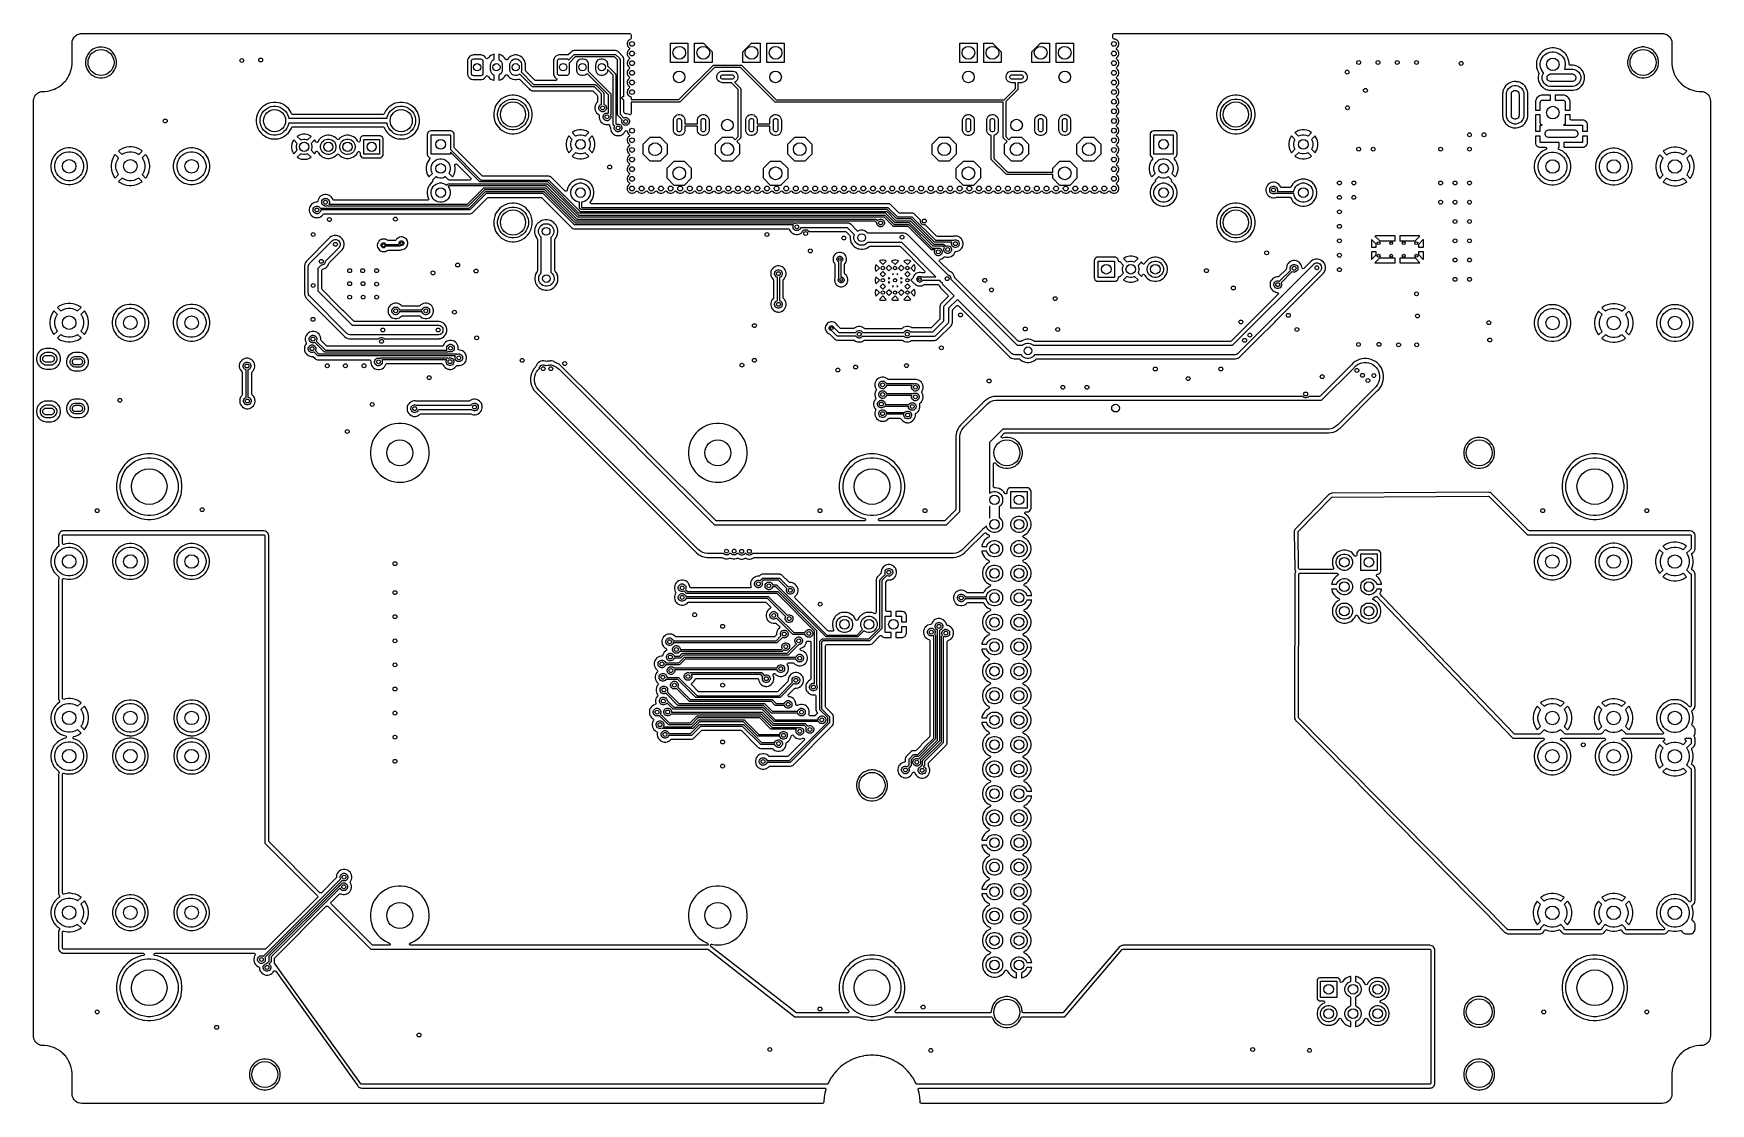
# Model space of a CAD drawing. Extents: x 0.71 to 7.56, y -5.16 to -0.79.
import ezdxf

# ---------------------------------------------------------------- set-up
doc = ezdxf.new("R2010")
doc.units = 0
doc.header["$MEASUREMENT"] = 0
doc.layers.add('BLACK', color=7, linetype='CONTINUOUS')

msp = doc.modelspace()

# ---------------------------------------------------------------- linework, layer by layer
at = {"layer": 'BLACK', "linetype": 'CONTINUOUS'}
for p, q in [((0.8662, -0.8266), (0.8667, -0.8208)), ((0.8667, -0.8208), (0.8668, -0.8203)), ((0.8668, -0.8203), (0.867, -0.8191)), ((0.867, -0.8191), (0.8671, -0.8188)), ((0.8671, -0.8188), (0.8684, -0.8139)), ((0.8684, -0.8139), (0.8686, -0.8133)), ((0.8686, -0.8133), (0.8689, -0.8126)), ((0.8689, -0.8124), (0.8713, -0.8075)), ((0.8689, -0.8126), (0.8689, -0.8124)), ((0.8713, -0.8075), (0.8717, -0.8067)), ((0.8717, -0.8067), (0.8751, -0.8018)), ((0.8751, -0.8018), (0.8757, -0.8012)), ((0.8757, -0.8012), (0.8799, -0.7969)), ((0.8799, -0.7969), (0.8806, -0.7964)), ((0.8806, -0.7964), (0.8855, -0.7929)), ((0.8855, -0.7929), (0.8862, -0.7925)), ((0.8862, -0.7925), (0.8912, -0.7902)), ((0.8912, -0.7902), (0.8914, -0.7901)), ((0.8914, -0.7901), (0.892, -0.7898)), ((0.8914, -0.7901), (0.8914, -0.7901)), ((0.892, -0.7898), (0.8926, -0.7896)), ((0.8926, -0.7896), (0.8976, -0.7883)), ((0.8976, -0.7883), (0.8979, -0.7882)), ((0.8979, -0.7882), (0.899, -0.788)), ((0.899, -0.788), (0.8995, -0.7879)), ((0.8995, -0.7879), (0.905, -0.7875)), ((0.905, -0.7875), (0.9053, -0.7874)), ((0.9053, -0.7874), (0.9057, -0.7874)), ((0.9057, -0.7874), (3.1447, -0.7874)), ((3.1378, -0.8176), (3.1352, -0.8221)), ((3.1414, -0.814), (3.1378, -0.8176)), ((3.1378, -0.8176), (3.1378, -0.8176)), ((3.1459, -0.8114), (3.1414, -0.814)), ((3.1414, -0.814), (3.1414, -0.814)), ((3.1447, -0.7874), (3.1474, -0.7882)), ((3.146, -0.8113), (3.1459, -0.8114)), ((3.1468, -0.8111), (3.146, -0.8113)), ((3.1488, -0.8093), (3.1468, -0.8111)), ((3.1474, -0.7882), (3.1492, -0.7903)), ((3.1496, -0.8066), (3.1488, -0.8093)), ((3.1492, -0.7903), (3.1496, -0.7923)), ((3.1496, -0.7923), (3.1496, -0.8066)), ((5.1181, -0.7923), (5.1189, -0.7897)), ((5.1181, -0.8051), (5.1181, -0.7923)), ((5.1186, -0.8072), (5.1181, -0.8051)), ((5.1204, -0.8092), (5.1186, -0.8072)), ((5.1189, -0.7897), (5.121, -0.7879)), ((5.123, -0.81), (5.1204, -0.8092)), ((5.121, -0.7879), (5.123, -0.7874)), ((5.123, -0.7874), (7.362, -0.7874)), ((5.1246, -0.81), (5.123, -0.81)), ((5.1271, -0.8107), (5.1246, -0.81)), ((5.1297, -0.8114), (5.1271, -0.8107)), ((5.1315, -0.8124), (5.1297, -0.8114)), ((5.1341, -0.814), (5.1315, -0.8124)), ((5.1378, -0.8176), (5.1341, -0.814)), ((5.1404, -0.8221), (5.1378, -0.8176)), ((7.362, -0.7874), (7.3624, -0.7874)), ((7.3624, -0.7874), (7.3627, -0.7875)), ((7.3627, -0.7875), (7.3682, -0.7879)), ((7.3682, -0.7879), (7.3687, -0.788)), ((7.3687, -0.788), (7.3699, -0.7882)), ((7.3699, -0.7882), (7.3702, -0.7883)), ((7.3702, -0.7883), (7.3751, -0.7896)), ((7.3751, -0.7896), (7.3757, -0.7898)), ((7.3757, -0.7898), (7.3763, -0.7901)), ((7.3763, -0.7901), (7.3765, -0.7902)), ((7.3765, -0.7902), (7.3815, -0.7925)), ((7.3815, -0.7925), (7.3822, -0.7929)), ((7.3822, -0.7929), (7.3871, -0.7964)), ((7.3871, -0.7964), (7.3878, -0.7969)), ((7.3878, -0.7969), (7.392, -0.8012)), ((7.392, -0.8012), (7.3926, -0.8018)), ((7.3926, -0.8018), (7.396, -0.8067)), ((7.396, -0.8067), (7.3965, -0.8075)), ((7.3965, -0.8075), (7.3988, -0.8124)), ((7.3988, -0.8124), (7.3989, -0.8126)), ((7.3989, -0.8126), (7.3991, -0.8133)), ((7.3991, -0.8133), (7.3993, -0.8139)), ((7.3993, -0.8139), (7.4007, -0.8188)), ((7.4007, -0.8188), (7.4007, -0.8191)), ((7.4007, -0.8191), (7.401, -0.8203)), ((7.401, -0.8203), (7.401, -0.8208)), ((7.401, -0.8208), (7.4015, -0.8266)), ((0.8662, -0.827), (0.8662, -0.8266)), ((0.8662, -0.9006), (0.8662, -0.827)), ((0.9259, -0.8813), (0.9228, -0.8908)), ((0.9304, -0.8725), (0.9259, -0.8813)), ((0.9362, -0.8645), (0.9304, -0.8725)), ((0.9432, -0.8574), (0.9362, -0.8645)), ((0.9362, -0.8645), (0.9362, -0.8645)), ((0.9512, -0.8516), (0.9432, -0.8574)), ((0.9432, -0.8574), (0.9432, -0.8574)), ((0.9601, -0.8471), (0.9512, -0.8516)), ((0.9695, -0.8441), (0.9601, -0.8471)), ((0.9744, -0.8433), (0.9695, -0.8441)), ((0.9793, -0.8425), (0.9744, -0.8433)), ((0.9892, -0.8425), (0.9793, -0.8425)), ((0.999, -0.8441), (0.9892, -0.8425)), ((1.0084, -0.8471), (0.999, -0.8441)), ((1.0129, -0.8494), (1.0084, -0.8471)), ((1.0173, -0.8516), (1.0129, -0.8494)), ((1.0253, -0.8574), (1.0173, -0.8516)), ((1.0173, -0.8516), (1.0173, -0.8516)), ((1.0173, -0.8516), (1.0173, -0.8516)), ((1.0323, -0.8645), (1.0253, -0.8574)), ((1.0253, -0.8574), (1.0253, -0.8574)), ((1.0357, -0.8691), (1.0323, -0.8645)), ((1.0323, -0.8645), (1.0323, -0.8645)), ((1.0381, -0.8725), (1.0357, -0.8691)), ((1.0402, -0.8765), (1.0381, -0.8725)), ((1.0426, -0.8813), (1.0402, -0.8765)), ((1.0438, -0.8849), (1.0426, -0.8813)), ((1.0426, -0.8813), (1.0426, -0.8813)), ((1.0426, -0.8813), (1.0426, -0.8813)), ((1.0457, -0.8908), (1.0438, -0.8849)), ((2.4834, -0.8903), (2.4816, -0.8966)), ((2.4867, -0.8848), (2.4834, -0.8903)), ((2.4834, -0.8903), (2.4834, -0.8903)), ((2.4913, -0.8802), (2.4867, -0.8848)), ((2.4867, -0.8848), (2.4867, -0.8848)), ((2.4968, -0.8769), (2.4913, -0.8802)), ((2.4913, -0.8802), (2.4913, -0.8802)), ((2.503, -0.8751), (2.4968, -0.8769)), ((2.4968, -0.8769), (2.4968, -0.8769)), ((2.5045, -0.875), (2.503, -0.8751)), ((2.503, -0.8751), (2.503, -0.8751)), ((2.5372, -0.875), (2.5045, -0.875)), ((2.5045, -0.875), (2.5045, -0.875)), ((2.5387, -0.8751), (2.5372, -0.875)), ((2.5372, -0.875), (2.5372, -0.875)), ((2.5449, -0.8769), (2.5387, -0.8751)), ((2.5387, -0.8751), (2.5387, -0.8751)), ((2.5505, -0.8802), (2.5449, -0.8769)), ((2.5449, -0.8769), (2.5449, -0.8769)), ((2.555, -0.8848), (2.5505, -0.8802)), ((2.5505, -0.8802), (2.5505, -0.8802)), ((2.5569, -0.8879), (2.555, -0.8848)), ((2.555, -0.8848), (2.555, -0.8848)), ((2.5577, -0.8889), (2.5569, -0.8879)), ((2.5601, -0.8902), (2.5577, -0.8889)), ((2.5629, -0.89), (2.5601, -0.8902)), ((2.565, -0.8883), (2.5629, -0.89)), ((2.5666, -0.8862), (2.565, -0.8883)), ((2.5714, -0.8813), (2.5666, -0.8862)), ((2.5666, -0.8862), (2.5666, -0.8862)), ((2.5769, -0.8773), (2.5714, -0.8813)), ((2.583, -0.8742), (2.5769, -0.8773)), ((2.5895, -0.8721), (2.583, -0.8742)), ((2.5895, -0.8721), (2.5895, -0.8721)), ((2.5898, -0.8721), (2.5895, -0.8721)), ((2.5898, -0.893), (2.5898, -0.8721)), ((2.5898, -0.8721), (2.5898, -0.8721)), ((2.6097, -0.8721), (2.6094, -0.8721)), ((2.6094, -0.8721), (2.6094, -0.893)), ((2.6162, -0.8742), (2.6097, -0.8721)), ((2.6097, -0.8721), (2.6097, -0.8721)), ((2.6223, -0.8773), (2.6162, -0.8742)), ((2.6278, -0.8813), (2.6223, -0.8773)), ((2.6326, -0.8862), (2.6278, -0.8813)), ((2.6366, -0.8917), (2.6326, -0.8862)), ((2.6478, -0.8893), (2.6454, -0.8928)), ((2.6532, -0.8838), (2.6478, -0.8893)), ((2.6478, -0.8893), (2.6478, -0.8893)), ((2.6597, -0.8795), (2.6532, -0.8838)), ((2.6532, -0.8838), (2.6532, -0.8838)), ((2.6669, -0.8765), (2.6597, -0.8795)), ((2.6597, -0.8795), (2.6597, -0.8795)), ((2.6745, -0.875), (2.6669, -0.8765)), ((2.6669, -0.8765), (2.6669, -0.8765)), ((2.6822, -0.875), (2.6745, -0.875)), ((2.6745, -0.875), (2.6745, -0.875)), ((2.6898, -0.8765), (2.6822, -0.875)), ((2.6822, -0.875), (2.6822, -0.875)), ((2.697, -0.8795), (2.6898, -0.8765)), ((2.6898, -0.8765), (2.6898, -0.8765)), ((2.7035, -0.8838), (2.697, -0.8795)), ((2.697, -0.8795), (2.697, -0.8795)), ((2.7089, -0.8893), (2.7035, -0.8838)), ((2.7035, -0.8838), (2.7035, -0.8838)), ((2.7133, -0.8957), (2.7089, -0.8893)), ((2.7089, -0.8893), (2.7089, -0.8893)), ((2.835, -0.8899), (2.8332, -0.8962)), ((2.8383, -0.8844), (2.835, -0.8899)), ((2.835, -0.8899), (2.835, -0.8899)), ((2.8428, -0.8798), (2.8383, -0.8844)), ((2.8383, -0.8844), (2.8383, -0.8844)), ((2.8484, -0.8765), (2.8428, -0.8798)), ((2.8428, -0.8798), (2.8428, -0.8798)), ((2.8546, -0.8747), (2.8484, -0.8765)), ((2.8484, -0.8765), (2.8484, -0.8765)), ((2.8561, -0.8746), (2.8546, -0.8747)), ((2.8546, -0.8747), (2.8546, -0.8747)), ((2.8549, -0.8911), (2.8587, -0.8904)), ((2.8888, -0.8746), (2.8561, -0.8746)), ((2.8561, -0.8746), (2.8561, -0.8746)), ((2.8587, -0.8904), (2.8862, -0.8904)), ((2.8862, -0.8904), (2.89, -0.8911)), ((2.8903, -0.8747), (2.8888, -0.8746)), ((2.8888, -0.8746), (2.8888, -0.8746)), ((2.8905, -0.8747), (2.8903, -0.8747)), ((2.8903, -0.8747), (2.8903, -0.8747)), ((2.8903, -0.8747), (2.8903, -0.8747)), ((2.8922, -0.8747), (2.8905, -0.8747)), ((2.8905, -0.8747), (2.8905, -0.8747)), ((2.8946, -0.8734), (2.8922, -0.8747)), ((2.9031, -0.8649), (2.8946, -0.8734)), ((2.8947, -0.8956), (2.9162, -0.8741)), ((2.9217, -0.8825), (2.8961, -0.9081)), ((2.907, -0.861), (2.9031, -0.8649)), ((2.9117, -0.8583), (2.907, -0.861)), ((2.907, -0.861), (2.907, -0.861)), ((2.9148, -0.8574), (2.9117, -0.8583)), ((2.9117, -0.8583), (2.9117, -0.8583)), ((2.917, -0.8569), (2.9148, -0.8574)), ((2.9148, -0.8574), (2.9148, -0.8574)), ((2.9162, -0.8741), (2.917, -0.8735)), ((3.0808, -0.8569), (2.917, -0.8569)), ((2.917, -0.8735), (2.918, -0.873)), ((2.917, -0.8735), (2.917, -0.8735)), ((2.918, -0.873), (2.9187, -0.8727)), ((2.9187, -0.8727), (2.9197, -0.8726)), ((2.9187, -0.8727), (2.9187, -0.8727)), ((2.9197, -0.8726), (3.0839, -0.8726)), ((3.0818, -0.8825), (2.9217, -0.8825)), ((3.0811, -0.8569), (3.0808, -0.8569)), ((3.0808, -0.8569), (3.0808, -0.8569)), ((3.0866, -0.8569), (3.0811, -0.8569)), ((3.0947, -0.8953), (3.0818, -0.8825)), ((3.0839, -0.8726), (3.0848, -0.8727)), ((3.0848, -0.8727), (3.0848, -0.8727)), ((3.0848, -0.8727), (3.0853, -0.8729)), ((3.0853, -0.8729), (3.0866, -0.8735)), ((3.0907, -0.858), (3.0866, -0.8569)), ((3.0866, -0.8735), (3.0866, -0.8735)), ((3.0866, -0.8735), (3.0873, -0.8741)), ((3.0873, -0.8741), (3.1031, -0.8898)), ((3.0918, -0.8583), (3.0907, -0.858)), ((3.0907, -0.858), (3.0907, -0.858)), ((3.0966, -0.861), (3.0918, -0.8583)), ((3.1007, -0.8651), (3.0966, -0.861)), ((3.0966, -0.861), (3.0966, -0.861)), ((3.1121, -0.8766), (3.1007, -0.8651)), ((3.1007, -0.8651), (3.1007, -0.8651)), ((3.1031, -0.8898), (3.1037, -0.8906)), ((3.1123, -0.8768), (3.1121, -0.8766)), ((3.1121, -0.8766), (3.1121, -0.8766)), ((3.1162, -0.8806), (3.1123, -0.8768)), ((3.1123, -0.8768), (3.1123, -0.8768)), ((3.1166, -0.8813), (3.1162, -0.8806)), ((3.1162, -0.8806), (3.1162, -0.8806)), ((3.1162, -0.8806), (3.1162, -0.8806)), ((3.1189, -0.8853), (3.1166, -0.8813)), ((3.1193, -0.887), (3.1189, -0.8853)), ((3.1198, -0.8888), (3.1193, -0.887)), ((3.1203, -0.8906), (3.1198, -0.8888)), ((3.1352, -0.8221), (3.1338, -0.8271)), ((3.1338, -0.8271), (3.1338, -0.8323)), ((3.1338, -0.8323), (3.1352, -0.8373)), ((3.1344, -0.8642), (3.1338, -0.8665)), ((3.1338, -0.8665), (3.1338, -0.8717)), ((3.1338, -0.8717), (3.1343, -0.8734)), ((3.1343, -0.8734), (3.1352, -0.8767)), ((3.1352, -0.8615), (3.1344, -0.8642)), ((3.1352, -0.8373), (3.1358, -0.8383)), ((3.1378, -0.857), (3.1352, -0.8615)), ((3.1352, -0.8767), (3.1362, -0.8784)), ((3.1358, -0.8383), (3.1378, -0.8418)), ((3.1362, -0.8784), (3.1378, -0.8812)), ((3.1378, -0.8418), (3.1378, -0.8418)), ((3.1378, -0.8418), (3.1414, -0.8455)), ((3.1414, -0.8533), (3.1378, -0.857)), ((3.1378, -0.857), (3.1378, -0.857)), ((3.1378, -0.8812), (3.1378, -0.8812)), ((3.1378, -0.8812), (3.1414, -0.8849)), ((3.1414, -0.8455), (3.1415, -0.8455)), ((3.1415, -0.8533), (3.1414, -0.8533)), ((3.1414, -0.8849), (3.1415, -0.8849)), ((3.1415, -0.8455), (3.1415, -0.8456)), ((3.1415, -0.8456), (3.1417, -0.8457)), ((3.1419, -0.8529), (3.1415, -0.8533)), ((3.1415, -0.8849), (3.1415, -0.885)), ((3.1415, -0.885), (3.1417, -0.8851)), ((3.1417, -0.8457), (3.1416, -0.8457)), ((3.1416, -0.8457), (3.1431, -0.8478)), ((3.1417, -0.8851), (3.1416, -0.8851)), ((3.1416, -0.8851), (3.1431, -0.8871)), ((3.1433, -0.8505), (3.1419, -0.8529)), ((3.1433, -0.8899), (3.1419, -0.8923)), ((3.1431, -0.8478), (3.1433, -0.8505)), ((3.1431, -0.8871), (3.1433, -0.8899)), ((3.311, -0.9055), (3.311, -0.8268)), ((3.311, -0.8268), (3.3819, -0.8268)), ((3.3819, -0.8268), (3.3819, -0.9055)), ((3.4094, -0.9055), (3.4094, -0.8268)), ((3.4094, -0.8268), (3.4449, -0.8268)), ((3.4449, -0.8268), (3.4803, -0.8622)), ((3.4803, -0.8622), (3.4803, -0.9055)), ((3.6063, -0.8622), (3.6417, -0.8268)), ((3.6063, -0.9055), (3.6063, -0.8622)), ((3.6417, -0.8268), (3.6772, -0.8268)), ((3.6772, -0.8268), (3.6772, -0.9055)), ((3.7047, -0.9055), (3.7047, -0.8268)), ((3.7047, -0.8268), (3.7756, -0.8268)), ((3.7756, -0.8268), (3.7756, -0.9055)), ((4.4921, -0.9055), (4.4921, -0.8268)), ((4.4921, -0.8268), (4.563, -0.8268)), ((4.563, -0.8268), (4.563, -0.9055)), ((4.5906, -0.9055), (4.5906, -0.8268)), ((4.5906, -0.8268), (4.626, -0.8268)), ((4.626, -0.8268), (4.6614, -0.8622)), ((4.6614, -0.8622), (4.6614, -0.9055)), ((4.7874, -0.8622), (4.8228, -0.8268)), ((4.7874, -0.9055), (4.7874, -0.8622)), ((4.8228, -0.8268), (4.8583, -0.8268)), ((4.8583, -0.8268), (4.8583, -0.9055)), ((4.8858, -0.9055), (4.8858, -0.8268)), ((4.8858, -0.8268), (4.9567, -0.8268)), ((4.9567, -0.8268), (4.9567, -0.9055)), ((5.1323, -0.8483), (5.1336, -0.8459)), ((5.1325, -0.8511), (5.1323, -0.8483)), ((5.1323, -0.8877), (5.1336, -0.8853)), ((5.1325, -0.8904), (5.1323, -0.8877)), ((5.1339, -0.8531), (5.1325, -0.8511)), ((5.1339, -0.8924), (5.1325, -0.8904)), ((5.1336, -0.8459), (5.1341, -0.8455)), ((5.1336, -0.8853), (5.1341, -0.8849)), ((5.1341, -0.8532), (5.1339, -0.8531)), ((5.1339, -0.8531), (5.1339, -0.8531)), ((5.1341, -0.8455), (5.1378, -0.8418)), ((5.1341, -0.8455), (5.1341, -0.8455)), ((5.1341, -0.8455), (5.1341, -0.8455)), ((5.1341, -0.8533), (5.1341, -0.8532)), ((5.1378, -0.857), (5.1341, -0.8533)), ((5.1341, -0.8533), (5.1341, -0.8533)), ((5.1341, -0.8533), (5.1341, -0.8533)), ((5.1341, -0.8849), (5.1378, -0.8812)), ((5.1341, -0.8849), (5.1341, -0.8849)), ((5.1341, -0.8849), (5.1341, -0.8849)), ((5.1378, -0.8418), (5.1404, -0.8373)), ((5.1404, -0.8615), (5.1378, -0.857)), ((5.1378, -0.8812), (5.1404, -0.8767)), ((5.1418, -0.8271), (5.1404, -0.8221)), ((5.1404, -0.8373), (5.1418, -0.8323)), ((5.1418, -0.8665), (5.1404, -0.8615)), ((5.1404, -0.8767), (5.1418, -0.8717)), ((5.1418, -0.8323), (5.1418, -0.8271)), ((5.1418, -0.8717), (5.1418, -0.8665)), ((6.8547, -0.8837), (6.8513, -0.8918)), ((6.8591, -0.8761), (6.8547, -0.8837)), ((6.8547, -0.8837), (6.8547, -0.8837)), ((6.8644, -0.8691), (6.8591, -0.8761)), ((6.8591, -0.8761), (6.8591, -0.8761)), ((6.8706, -0.8629), (6.8644, -0.8691)), ((6.8644, -0.8691), (6.8644, -0.8691)), ((6.8676, -0.8937), (6.8712, -0.8866)), ((6.8776, -0.8575), (6.8706, -0.8629)), ((6.8706, -0.8629), (6.8706, -0.8629)), ((6.8712, -0.8866), (6.8759, -0.8801)), ((6.8759, -0.8801), (6.8816, -0.8744)), ((6.8852, -0.8532), (6.8776, -0.8575)), ((6.8776, -0.8575), (6.8776, -0.8575)), ((6.8816, -0.8744), (6.8881, -0.8697)), ((6.8933, -0.8498), (6.8852, -0.8532)), ((6.8852, -0.8532), (6.8852, -0.8532)), ((6.8881, -0.8697), (6.8953, -0.866)), ((6.8997, -0.8481), (6.8933, -0.8498)), ((6.8933, -0.8498), (6.8933, -0.8498)), ((6.8953, -0.866), (6.9029, -0.8636)), ((6.9018, -0.8475), (6.8997, -0.8481)), ((6.9105, -0.8464), (6.9018, -0.8475)), ((6.9018, -0.8475), (6.9018, -0.8475)), ((6.9018, -0.8475), (6.9018, -0.8475)), ((6.9029, -0.8636), (6.9108, -0.8623)), ((6.9192, -0.8464), (6.9105, -0.8464)), ((6.9105, -0.8464), (6.9105, -0.8464)), ((6.9105, -0.8464), (6.9105, -0.8464)), ((6.9108, -0.8623), (6.9189, -0.8623)), ((6.9189, -0.8623), (6.9268, -0.8636)), ((6.9279, -0.8475), (6.9192, -0.8464)), ((6.9192, -0.8464), (6.9192, -0.8464)), ((6.9192, -0.8464), (6.9192, -0.8464)), ((6.9268, -0.8636), (6.9344, -0.866)), ((6.9364, -0.8498), (6.9279, -0.8475)), ((6.9279, -0.8475), (6.9279, -0.8475)), ((6.9279, -0.8475), (6.9279, -0.8475)), ((6.9344, -0.866), (6.9416, -0.8697)), ((6.9445, -0.8532), (6.9364, -0.8498)), ((6.9364, -0.8498), (6.9364, -0.8498)), ((6.9364, -0.8498), (6.9364, -0.8498)), ((6.9416, -0.8697), (6.9481, -0.8744)), ((6.9521, -0.8575), (6.9445, -0.8532)), ((6.9445, -0.8532), (6.9445, -0.8532)), ((6.9481, -0.8744), (6.9538, -0.8801)), ((6.9591, -0.8629), (6.9521, -0.8575)), ((6.9521, -0.8575), (6.9521, -0.8575)), ((6.9521, -0.8575), (6.9521, -0.8575)), ((6.9538, -0.8801), (6.9585, -0.8866)), ((6.9585, -0.8866), (6.9621, -0.8937)), ((6.9653, -0.8691), (6.9591, -0.8629)), ((6.9591, -0.8629), (6.9591, -0.8629)), ((6.9676, -0.8721), (6.9653, -0.8691)), ((6.9653, -0.8691), (6.9653, -0.8691)), ((6.9706, -0.8761), (6.9676, -0.8721)), ((6.975, -0.8837), (6.9706, -0.8761)), ((6.9756, -0.8851), (6.975, -0.8837)), ((6.9778, -0.8903), (6.9756, -0.8851)), ((6.9784, -0.8918), (6.9778, -0.8903)), ((7.2222, -0.8905), (7.2213, -0.8966)), ((7.2253, -0.8811), (7.2222, -0.8905)), ((7.2298, -0.8723), (7.2253, -0.8811)), ((7.2356, -0.8642), (7.2298, -0.8723)), ((7.2426, -0.8572), (7.2356, -0.8642)), ((7.2356, -0.8642), (7.2356, -0.8642)), ((7.2507, -0.8514), (7.2426, -0.8572)), ((7.2426, -0.8572), (7.2426, -0.8572)), ((7.2595, -0.8469), (7.2507, -0.8514)), ((7.2689, -0.8438), (7.2595, -0.8469)), ((7.2771, -0.8425), (7.2689, -0.8438)), ((7.2787, -0.8423), (7.2771, -0.8425)), ((7.2886, -0.8423), (7.2787, -0.8423)), ((7.2903, -0.8425), (7.2886, -0.8423)), ((7.2984, -0.8438), (7.2903, -0.8425)), ((7.3079, -0.8469), (7.2984, -0.8438)), ((7.3128, -0.8494), (7.3079, -0.8469)), ((7.3167, -0.8514), (7.3128, -0.8494)), ((7.3247, -0.8572), (7.3167, -0.8514)), ((7.3167, -0.8514), (7.3167, -0.8514)), ((7.3167, -0.8514), (7.3167, -0.8514)), ((7.3317, -0.8642), (7.3247, -0.8572)), ((7.3247, -0.8572), (7.3247, -0.8572)), ((7.3334, -0.8665), (7.3317, -0.8642)), ((7.3317, -0.8642), (7.3317, -0.8642)), ((7.3376, -0.8723), (7.3334, -0.8665)), ((7.3397, -0.8765), (7.3376, -0.8723)), ((7.3421, -0.8811), (7.3397, -0.8765)), ((7.3451, -0.8905), (7.3421, -0.8811)), ((7.3421, -0.8811), (7.3421, -0.8811)), ((7.3421, -0.8811), (7.3421, -0.8811)), ((7.3467, -0.9003), (7.3451, -0.8905)), ((7.4015, -0.8266), (7.4016, -0.827)), ((7.4016, -0.827), (7.4016, -0.9055)), ((0.8534, -0.9592), (0.8568, -0.9517)), ((0.8568, -0.9517), (0.8572, -0.9507)), ((0.8572, -0.9507), (0.8574, -0.9504)), ((0.8574, -0.9504), (0.8585, -0.9479)), ((0.8585, -0.9479), (0.8615, -0.9385)), ((0.8615, -0.9385), (0.8616, -0.9382)), ((0.8616, -0.9382), (0.8623, -0.9361)), ((0.8616, -0.9382), (0.8616, -0.9382)), ((0.8623, -0.9361), (0.8649, -0.924)), ((0.8649, -0.924), (0.8662, -0.9117)), ((0.8662, -0.9055), (0.8662, -0.9006)), ((0.8662, -0.9117), (0.8662, -0.9055)), ((0.8662, -0.9055), (0.8662, -0.9055)), ((0.9225, -0.8923), (0.9212, -0.9006)), ((0.9212, -0.9006), (0.9212, -0.9105)), ((0.9212, -0.9105), (0.9213, -0.9111)), ((0.9213, -0.9111), (0.9228, -0.9203)), ((0.9228, -0.8908), (0.9225, -0.8923)), ((0.9228, -0.9203), (0.9259, -0.9297)), ((0.9259, -0.9297), (0.9284, -0.9347)), ((0.9284, -0.9347), (0.9303, -0.9385)), ((0.9303, -0.9385), (0.9304, -0.9385)), ((0.9304, -0.9385), (0.9362, -0.9466)), ((0.9362, -0.9466), (0.9362, -0.9466)), ((0.9362, -0.9466), (0.9432, -0.9536)), ((0.9432, -0.9536), (0.9432, -0.9536)), ((0.9432, -0.9536), (0.948, -0.957)), ((0.948, -0.957), (0.9512, -0.9594)), ((1.0173, -0.9594), (1.0253, -0.9536)), ((1.0253, -0.9536), (1.0323, -0.9466)), ((1.0323, -0.9466), (1.0381, -0.9385)), ((1.0381, -0.9385), (1.0426, -0.9297)), ((1.0426, -0.9297), (1.0457, -0.9203)), ((1.046, -0.8923), (1.0457, -0.8908)), ((1.0457, -0.9203), (1.0473, -0.9105)), ((1.0473, -0.9006), (1.046, -0.8923)), ((1.0473, -0.9105), (1.0473, -0.9006)), ((2.4816, -0.8966), (2.4815, -0.898)), ((2.4815, -0.898), (2.4815, -0.9524)), ((2.4815, -0.9524), (2.4816, -0.9538)), ((2.4816, -0.8966), (2.4816, -0.8966)), ((2.4816, -0.9538), (2.4816, -0.9538)), ((2.4816, -0.9538), (2.4834, -0.9601)), ((2.4972, -0.9006), (2.498, -0.8968)), ((2.4972, -0.9498), (2.4972, -0.9006)), ((2.498, -0.9536), (2.4972, -0.9498)), ((2.498, -0.8968), (2.5001, -0.8936)), ((2.5001, -0.9568), (2.498, -0.9536)), ((2.5001, -0.8936), (2.5033, -0.8915)), ((2.5033, -0.9589), (2.5001, -0.9568)), ((2.5033, -0.8915), (2.5071, -0.8907)), ((2.5071, -0.9596), (2.5033, -0.9589)), ((2.5071, -0.8907), (2.5346, -0.8907)), ((2.5346, -0.8907), (2.5384, -0.8915)), ((2.5384, -0.9589), (2.5346, -0.9596)), ((2.5384, -0.8915), (2.5416, -0.8936)), ((2.5416, -0.9568), (2.5384, -0.9589)), ((2.5416, -0.8936), (2.5437, -0.8968)), ((2.5437, -0.9536), (2.5416, -0.9568)), ((2.5437, -0.8968), (2.5445, -0.9006)), ((2.5445, -0.9498), (2.5437, -0.9536)), ((2.5445, -0.9006), (2.5445, -0.9498)), ((2.576, -0.9144), (2.5762, -0.9113)), ((2.576, -0.936), (2.576, -0.9144)), ((2.5762, -0.9391), (2.576, -0.936)), ((2.5762, -0.9113), (2.5778, -0.9053)), ((2.5778, -0.9451), (2.5762, -0.9391)), ((2.5778, -0.9053), (2.5809, -0.9)), ((2.5809, -0.9504), (2.5778, -0.9451)), ((2.5809, -0.9), (2.5852, -0.8956)), ((2.5852, -0.9548), (2.5809, -0.9504)), ((2.5852, -0.8956), (2.5898, -0.893)), ((2.5898, -0.9574), (2.5852, -0.9548)), ((2.5898, -0.9783), (2.5898, -0.9574)), ((2.6094, -0.893), (2.614, -0.8956)), ((2.614, -0.9548), (2.6094, -0.9574)), ((2.6094, -0.9574), (2.6094, -0.9783)), ((2.614, -0.8956), (2.6183, -0.9)), ((2.6183, -0.9504), (2.614, -0.9548)), ((2.6183, -0.9), (2.6214, -0.9053)), ((2.6214, -0.9451), (2.6183, -0.9504)), ((2.6214, -0.9053), (2.623, -0.9113)), ((2.623, -0.9391), (2.6214, -0.9451)), ((2.623, -0.9113), (2.6232, -0.9144)), ((2.6232, -0.936), (2.623, -0.9391)), ((2.6232, -0.9144), (2.6232, -0.936)), ((2.6326, -0.9642), (2.6366, -0.9587)), ((2.637, -0.8923), (2.6366, -0.8917)), ((2.6366, -0.9587), (2.637, -0.9581)), ((2.6381, -0.8937), (2.637, -0.8923)), ((2.637, -0.9581), (2.6389, -0.9561)), ((2.6405, -0.8949), (2.6381, -0.8937)), ((2.6389, -0.9561), (2.6415, -0.9554)), ((2.6433, -0.8946), (2.6405, -0.8949)), ((2.6415, -0.9554), (2.6441, -0.9563)), ((2.6454, -0.8928), (2.6433, -0.8946)), ((2.6441, -0.9563), (2.6454, -0.9576)), ((2.6454, -0.9576), (2.6478, -0.9611)), ((2.6547, -0.9144), (2.6549, -0.9113)), ((2.6547, -0.936), (2.6547, -0.9144)), ((2.6549, -0.9391), (2.6547, -0.936)), ((2.6549, -0.9113), (2.6565, -0.9053)), ((2.6565, -0.9451), (2.6549, -0.9391)), ((2.6565, -0.9053), (2.6596, -0.9)), ((2.6596, -0.9504), (2.6565, -0.9451)), ((2.6596, -0.9), (2.664, -0.8956)), ((2.664, -0.9548), (2.6596, -0.9504)), ((2.664, -0.8956), (2.6693, -0.8925)), ((2.6693, -0.9578), (2.664, -0.9548)), ((2.6693, -0.8925), (2.6753, -0.891)), ((2.6753, -0.9594), (2.6693, -0.9578)), ((2.6753, -0.891), (2.6814, -0.891)), ((2.6814, -0.891), (2.6874, -0.8925)), ((2.6874, -0.9578), (2.6814, -0.9594)), ((2.6874, -0.8925), (2.6927, -0.8956)), ((2.6927, -0.9548), (2.6874, -0.9578)), ((2.6927, -0.8956), (2.6971, -0.9)), ((2.6948, -0.9527), (2.6927, -0.9548)), ((2.7459, -1.0039), (2.6948, -0.9527)), ((2.6971, -0.9), (2.7002, -0.9053)), ((2.7002, -0.9053), (2.7018, -0.9113)), ((2.7018, -0.9391), (2.7004, -0.9444)), ((2.7004, -0.9444), (2.7514, -0.9955)), ((2.7018, -0.9113), (2.702, -0.9144)), ((2.702, -0.936), (2.7018, -0.9391)), ((2.702, -0.9144), (2.702, -0.936)), ((2.7151, -0.9002), (2.7133, -0.8957)), ((2.7133, -0.8957), (2.7133, -0.8957)), ((2.7162, -0.9029), (2.7151, -0.9002)), ((2.7177, -0.9105), (2.7162, -0.9029)), ((2.7162, -0.9029), (2.7162, -0.9029)), ((2.7162, -0.9029), (2.7162, -0.9029)), ((2.7177, -0.9374), (2.7177, -0.9105)), ((2.7178, -0.9385), (2.7177, -0.9374)), ((2.7192, -0.9409), (2.7178, -0.9385)), ((2.7565, -0.9783), (2.7192, -0.9409)), ((2.8332, -0.8962), (2.8331, -0.8976)), ((2.8331, -0.8976), (2.8331, -0.952)), ((2.8331, -0.952), (2.8332, -0.9534)), ((2.8332, -0.8962), (2.8332, -0.8962)), ((2.8332, -0.9534), (2.8332, -0.9534)), ((2.8332, -0.9534), (2.835, -0.9597)), ((2.8488, -0.9002), (2.8496, -0.8964)), ((2.8488, -0.9494), (2.8488, -0.9002)), ((2.8496, -0.9532), (2.8488, -0.9494)), ((2.8496, -0.8964), (2.8517, -0.8932)), ((2.8517, -0.9564), (2.8496, -0.9532)), ((2.8517, -0.8932), (2.8549, -0.8911)), ((2.8549, -0.9585), (2.8517, -0.9564)), ((2.8587, -0.9593), (2.8549, -0.9585)), ((2.89, -0.9585), (2.8862, -0.9593)), ((2.89, -0.8911), (2.8932, -0.8932)), ((2.8932, -0.9564), (2.89, -0.9585)), ((2.8932, -0.8932), (2.8947, -0.8956)), ((2.8953, -0.9532), (2.8932, -0.9564)), ((2.8961, -0.9494), (2.8953, -0.9532)), ((2.8961, -0.9081), (2.8961, -0.9494)), ((2.9276, -0.914), (2.9278, -0.9109)), ((2.9276, -0.9356), (2.9276, -0.914)), ((2.9278, -0.9387), (2.9276, -0.9356)), ((2.9278, -0.9109), (2.9294, -0.9049)), ((2.9294, -0.9447), (2.9278, -0.9387)), ((2.9294, -0.9049), (2.9324, -0.8996)), ((2.9324, -0.95), (2.9294, -0.9447)), ((2.9324, -0.8996), (2.9368, -0.8952)), ((2.9368, -0.9544), (2.9324, -0.95)), ((2.9368, -0.8952), (2.9421, -0.8922)), ((2.9421, -0.9575), (2.9368, -0.9544)), ((2.9421, -0.8922), (2.9481, -0.8906)), ((2.9481, -0.959), (2.9421, -0.9575)), ((2.9481, -0.8906), (2.9543, -0.8906)), ((2.9543, -0.8906), (2.9602, -0.8922)), ((2.9602, -0.9575), (2.9543, -0.959)), ((2.9602, -0.8922), (2.9656, -0.8952)), ((2.9656, -0.9544), (2.9602, -0.9575)), ((2.9656, -0.8952), (2.9699, -0.8996)), ((2.9697, -0.9503), (2.9656, -0.9544)), ((3.0569, -1.0375), (2.9697, -0.9503)), ((2.9699, -0.8996), (2.973, -0.9049)), ((2.973, -0.9049), (2.9746, -0.9109)), ((2.9746, -0.9387), (2.9741, -0.9407)), ((2.9741, -0.9407), (3.0653, -1.0319)), ((2.9746, -0.9109), (2.9748, -0.914)), ((2.9748, -0.9356), (2.9746, -0.9387)), ((2.9748, -0.914), (2.9748, -0.9356)), ((3.0063, -0.914), (3.0065, -0.9109)), ((3.0063, -0.9356), (3.0063, -0.914)), ((3.0065, -0.9387), (3.0063, -0.9356)), ((3.0065, -0.9109), (3.0081, -0.9049)), ((3.0081, -0.9447), (3.0065, -0.9387)), ((3.0081, -0.9049), (3.0112, -0.8996)), ((3.0112, -0.95), (3.0081, -0.9447)), ((3.0112, -0.8996), (3.0155, -0.8952)), ((3.0155, -0.9544), (3.0112, -0.95)), ((3.0155, -0.8952), (3.0209, -0.8922)), ((3.0209, -0.9575), (3.0155, -0.9544)), ((3.0209, -0.8922), (3.0268, -0.8906)), ((3.0268, -0.959), (3.0209, -0.9575)), ((3.0268, -0.8906), (3.033, -0.8906)), ((3.033, -0.8906), (3.039, -0.8922)), ((3.039, -0.9575), (3.033, -0.959)), ((3.039, -0.8922), (3.0443, -0.8952)), ((3.0443, -0.9544), (3.039, -0.9575)), ((3.0443, -0.8952), (3.0487, -0.8996)), ((3.0487, -0.95), (3.0443, -0.9544)), ((3.0487, -0.8996), (3.0517, -0.9049)), ((3.0517, -0.9447), (3.0487, -0.95)), ((3.0517, -0.9049), (3.0533, -0.9109)), ((3.0533, -0.9387), (3.0517, -0.9447)), ((3.0533, -0.9109), (3.0535, -0.914)), ((3.0535, -0.9356), (3.0533, -0.9387)), ((3.0535, -0.914), (3.0535, -0.9206)), ((3.0535, -0.9206), (3.0539, -0.9207)), ((3.077, -0.9576), (3.0535, -0.9341)), ((3.0535, -0.9341), (3.0535, -0.9356)), ((3.0539, -0.9207), (3.0539, -0.9207)), ((3.0539, -0.9207), (3.0547, -0.9213)), ((3.0547, -0.9213), (3.0854, -0.952)), ((3.077, -1.1581), (3.077, -0.9576)), ((3.0854, -0.952), (3.086, -0.9528)), ((3.086, -0.9528), (3.0867, -0.9546)), ((3.0867, -0.9546), (3.0868, -0.9555)), ((3.0868, -0.9555), (3.0868, -1.1561)), ((3.0947, -1.1187), (3.0947, -0.8953)), ((3.1037, -0.8906), (3.1037, -0.8906)), ((3.1037, -0.8906), (3.1041, -0.8915)), ((3.1041, -0.8915), (3.1044, -0.8923)), ((3.1044, -0.8923), (3.1044, -0.8923)), ((3.1044, -0.8923), (3.1045, -0.8933)), ((3.1045, -0.8933), (3.1045, -1.1167)), ((3.1203, -1.0461), (3.1203, -0.8906)), ((3.1203, -0.8906), (3.1203, -0.8906)), ((3.1346, -0.9029), (3.1338, -0.9059)), ((3.1338, -0.9059), (3.1338, -0.9111)), ((3.1338, -0.9111), (3.134, -0.9117)), ((3.1342, -0.9437), (3.1338, -0.9452)), ((3.1338, -0.9452), (3.1338, -0.9504)), ((3.1338, -0.9504), (3.1342, -0.9517)), ((3.134, -0.9117), (3.1352, -0.9161)), ((3.1352, -0.9402), (3.1342, -0.9437)), ((3.1342, -0.9517), (3.1352, -0.9554)), ((3.1352, -0.9009), (3.1346, -0.9029)), ((3.1378, -0.8964), (3.1352, -0.9009)), ((3.1352, -0.9161), (3.1352, -0.9161)), ((3.1352, -0.9161), (3.1378, -0.9206)), ((3.1378, -0.9357), (3.1352, -0.9402)), ((3.1352, -0.9554), (3.1355, -0.9561)), ((3.1355, -0.9561), (3.1378, -0.9599)), ((3.1414, -0.8927), (3.1378, -0.8964)), ((3.1378, -0.8964), (3.1378, -0.8964)), ((3.1378, -0.9206), (3.1378, -0.9206)), ((3.1378, -0.9206), (3.1414, -0.9242)), ((3.1414, -0.9321), (3.1378, -0.9357)), ((3.1378, -0.9357), (3.1378, -0.9357)), ((3.1415, -0.8927), (3.1414, -0.8927)), ((3.1414, -0.9242), (3.1415, -0.9243)), ((3.1415, -0.932), (3.1414, -0.9321)), ((3.1419, -0.8923), (3.1415, -0.8927)), ((3.1415, -0.9243), (3.1415, -0.9243)), ((3.1415, -0.9243), (3.1417, -0.9245)), ((3.1419, -0.9316), (3.1415, -0.932)), ((3.1417, -0.9245), (3.1416, -0.9245)), ((3.1416, -0.9245), (3.1431, -0.9265)), ((3.1433, -0.9292), (3.1419, -0.9316)), ((3.1431, -0.9265), (3.1433, -0.9292)), ((3.3819, -0.9055), (3.311, -0.9055)), ((3.3452, -1.0573), (3.4847, -0.9178)), ((3.4902, -0.9262), (3.3507, -1.0657)), ((3.4803, -0.9055), (3.4094, -0.9055)), ((3.4847, -0.9178), (3.4855, -0.9172)), ((3.4855, -0.9172), (3.4872, -0.9164)), ((3.4872, -0.9164), (3.4882, -0.9163)), ((3.4882, -0.9163), (3.5984, -0.9163)), ((3.5964, -0.9262), (3.4902, -0.9262)), ((3.5, -0.9615), (3.5016, -0.9555)), ((3.5016, -0.9555), (3.5047, -0.9502)), ((3.5047, -0.9502), (3.509, -0.9458)), ((3.509, -0.9458), (3.5144, -0.9427)), ((3.5144, -0.9427), (3.5203, -0.9411)), ((3.517, -0.9596), (3.5195, -0.9572)), ((3.5195, -0.9572), (3.5227, -0.9559)), ((3.5203, -0.9411), (3.5234, -0.9409)), ((3.5227, -0.9559), (3.5244, -0.9557)), ((3.5234, -0.9409), (3.5628, -0.9409)), ((3.5244, -0.9557), (3.5618, -0.9557)), ((3.5618, -0.9557), (3.5635, -0.9559)), ((3.5628, -0.9409), (3.5659, -0.9411)), ((3.5635, -0.9559), (3.5667, -0.9572)), ((3.5659, -0.9411), (3.5718, -0.9427)), ((3.5667, -0.9572), (3.5692, -0.9596)), ((3.5718, -0.9427), (3.5772, -0.9458)), ((3.5772, -0.9458), (3.5815, -0.9502)), ((3.5815, -0.9502), (3.5846, -0.9555)), ((3.5846, -0.9555), (3.5862, -0.9615)), ((3.7367, -1.0665), (3.5964, -0.9262)), ((3.5984, -0.9163), (3.5994, -0.9164)), ((3.5994, -0.9164), (3.5994, -0.9164)), ((3.5994, -0.9164), (3.5999, -0.9166)), ((3.5999, -0.9166), (3.6012, -0.9172)), ((3.6012, -0.9172), (3.6012, -0.9172)), ((3.6012, -0.9172), (3.6019, -0.9178)), ((3.6019, -0.9178), (3.7422, -1.0581)), ((3.6772, -0.9055), (3.6063, -0.9055)), ((3.7756, -0.9055), (3.7047, -0.9055)), ((4.563, -0.9055), (4.4921, -0.9055)), ((4.6614, -0.9055), (4.5906, -0.9055)), ((4.6813, -0.9615), (4.6829, -0.9555)), ((4.6829, -0.9555), (4.686, -0.9502)), ((4.686, -0.9502), (4.6903, -0.9458)), ((4.6903, -0.9458), (4.6957, -0.9427)), ((4.6957, -0.9427), (4.7016, -0.9411)), ((4.6983, -0.9596), (4.7008, -0.9572)), ((4.7008, -0.9572), (4.704, -0.9559)), ((4.7016, -0.9411), (4.7047, -0.9409)), ((4.704, -0.9559), (4.7057, -0.9557)), ((4.7047, -0.9409), (4.7441, -0.9409)), ((4.7057, -0.9557), (4.7431, -0.9557)), ((4.7431, -0.9557), (4.7448, -0.9559)), ((4.7441, -0.9409), (4.7472, -0.9411)), ((4.7448, -0.9559), (4.748, -0.9572)), ((4.7472, -0.9411), (4.7531, -0.9427)), ((4.748, -0.9572), (4.7505, -0.9596)), ((4.7531, -0.9427), (4.7585, -0.9458)), ((4.7585, -0.9458), (4.7628, -0.9502)), ((4.7628, -0.9502), (4.7659, -0.9555)), ((4.7659, -0.9555), (4.7675, -0.9615)), ((4.8583, -0.9055), (4.7874, -0.9055)), ((4.9567, -0.9055), (4.8858, -0.9055)), ((5.1323, -0.9271), (5.1336, -0.9247)), ((5.1325, -0.9298), (5.1323, -0.9271)), ((5.1339, -0.9318), (5.1325, -0.9298)), ((5.1336, -0.9247), (5.1341, -0.9243)), ((5.1339, -0.8925), (5.1339, -0.8924)), ((5.1341, -0.8926), (5.1339, -0.8925)), ((5.1341, -0.932), (5.1339, -0.9318)), ((5.1339, -0.9318), (5.1339, -0.9318)), ((5.1341, -0.8927), (5.1341, -0.8926)), ((5.1378, -0.8964), (5.1341, -0.8927)), ((5.1341, -0.8927), (5.1341, -0.8927)), ((5.1341, -0.8927), (5.1341, -0.8927)), ((5.1341, -0.9242), (5.1378, -0.9206)), ((5.1341, -0.9243), (5.1341, -0.9242)), ((5.1341, -0.9242), (5.1341, -0.9242)), ((5.1341, -0.9321), (5.1341, -0.932)), ((5.1341, -0.932), (5.1341, -0.932)), ((5.1378, -0.9357), (5.1341, -0.9321)), ((5.1341, -0.9321), (5.1341, -0.9321)), ((5.1404, -0.9009), (5.1378, -0.8964)), ((5.1378, -0.9206), (5.1404, -0.9161)), ((5.1404, -0.9402), (5.1378, -0.9357)), ((5.1378, -0.9599), (5.1404, -0.9554)), ((5.1418, -0.9059), (5.1404, -0.9009)), ((5.1404, -0.9161), (5.1418, -0.9111)), ((5.1418, -0.9452), (5.1404, -0.9402)), ((5.1404, -0.9554), (5.1418, -0.9504)), ((5.1418, -0.9089), (5.1418, -0.9059)), ((5.1418, -0.9111), (5.1418, -0.9089)), ((5.1418, -0.9504), (5.1418, -0.9452)), ((6.849, -0.9002), (6.8479, -0.9089)), ((6.8479, -0.9089), (6.8479, -0.9089)), ((6.8479, -0.9089), (6.8479, -0.9177)), ((6.8479, -0.9177), (6.8479, -0.9177)), ((6.8479, -0.9177), (6.849, -0.9264)), ((6.8498, -0.8976), (6.849, -0.9002)), ((6.849, -0.9002), (6.849, -0.9002)), ((6.849, -0.9264), (6.849, -0.9264)), ((6.849, -0.9264), (6.849, -0.9264)), ((6.849, -0.9264), (6.8513, -0.9349)), ((6.8513, -0.8918), (6.8498, -0.8976)), ((6.8513, -0.8918), (6.8513, -0.8918)), ((6.8513, -0.9349), (6.8513, -0.9349)), ((6.8513, -0.9349), (6.8547, -0.943)), ((6.8547, -0.943), (6.8547, -0.943)), ((6.8547, -0.943), (6.8558, -0.945)), ((6.8558, -0.945), (6.8575, -0.9479)), ((6.857, -0.9561), (6.8558, -0.964)), ((6.8582, -0.9524), (6.857, -0.9561)), ((6.8575, -0.9479), (6.8578, -0.9484)), ((6.8578, -0.9484), (6.8585, -0.9511)), ((6.8585, -0.9511), (6.8582, -0.9524)), ((6.8638, -0.9093), (6.8651, -0.9014)), ((6.8638, -0.9173), (6.8638, -0.9093)), ((6.8651, -0.9253), (6.8638, -0.9173)), ((6.8651, -0.9014), (6.8676, -0.8937)), ((6.8676, -0.9329), (6.8651, -0.9253)), ((6.8712, -0.9401), (6.8676, -0.9329)), ((6.8759, -0.9466), (6.8712, -0.9401)), ((6.8717, -0.9646), (6.8731, -0.9578)), ((6.8731, -0.9578), (6.8757, -0.9514)), ((6.8757, -0.9514), (6.8777, -0.9484)), ((6.8777, -0.9484), (6.8759, -0.9466)), ((6.8924, -0.962), (6.8945, -0.9585)), ((6.8945, -0.9585), (6.8974, -0.9556)), ((6.8974, -0.9556), (6.9009, -0.9535)), ((6.9009, -0.9535), (6.9049, -0.9524)), ((6.9049, -0.9524), (6.907, -0.9523)), ((6.907, -0.9523), (6.9936, -0.9523)), ((6.9621, -0.8937), (6.9646, -0.9014)), ((6.9646, -0.9253), (6.9622, -0.9326)), ((6.9622, -0.9326), (6.9936, -0.9326)), ((6.9646, -0.9014), (6.9659, -0.9093)), ((6.9659, -0.9173), (6.9646, -0.9253)), ((6.9659, -0.9093), (6.9659, -0.9173)), ((6.9807, -0.9002), (6.9784, -0.8918)), ((6.9807, -0.9003), (6.9807, -0.9002)), ((6.9813, -0.9055), (6.9807, -0.9003)), ((6.9818, -0.9089), (6.9813, -0.9055)), ((6.9818, -0.912), (6.9818, -0.9089)), ((6.9818, -0.9089), (6.9818, -0.9089)), ((6.9822, -0.914), (6.9818, -0.912)), ((6.984, -0.9161), (6.9822, -0.914)), ((6.9867, -0.9169), (6.984, -0.9161)), ((6.9976, -0.9169), (6.9867, -0.9169)), ((6.9936, -0.9326), (6.9971, -0.9328)), ((6.9936, -0.9523), (6.9956, -0.9524)), ((6.9956, -0.9524), (6.9996, -0.9535)), ((6.9971, -0.9328), (7.0039, -0.9341)), ((6.9987, -0.917), (6.9976, -0.9169)), ((6.9976, -0.9169), (6.9976, -0.9169)), ((7.0056, -0.9181), (6.9987, -0.917)), ((6.9996, -0.9535), (7.0032, -0.9556)), ((7.0032, -0.9556), (7.0061, -0.9585)), ((7.0039, -0.9341), (7.0103, -0.9368)), ((7.0132, -0.9206), (7.0056, -0.9181)), ((7.0061, -0.9585), (7.0081, -0.962)), ((7.0103, -0.9368), (7.0161, -0.9407)), ((7.0182, -0.9231), (7.0132, -0.9206)), ((7.0161, -0.9407), (7.021, -0.9456)), ((7.0204, -0.9243), (7.0182, -0.9231)), ((7.0269, -0.929), (7.0204, -0.9243)), ((7.0204, -0.9243), (7.0204, -0.9243)), ((7.0204, -0.9243), (7.0204, -0.9243)), ((7.021, -0.9456), (7.0248, -0.9514)), ((7.0248, -0.9514), (7.0275, -0.9578)), ((7.0326, -0.9347), (7.0269, -0.929)), ((7.0275, -0.9578), (7.0289, -0.9646)), ((7.0354, -0.9386), (7.0326, -0.9347)), ((7.0374, -0.9412), (7.0354, -0.9386)), ((7.0394, -0.9452), (7.0374, -0.9412)), ((7.041, -0.9484), (7.0394, -0.9452)), ((7.0421, -0.9518), (7.041, -0.9484)), ((7.041, -0.9484), (7.041, -0.9484)), ((7.041, -0.9484), (7.041, -0.9484)), ((7.0435, -0.9561), (7.0421, -0.9518)), ((7.0441, -0.9597), (7.0435, -0.9561)), ((7.2213, -0.8966), (7.2207, -0.9003)), ((7.2207, -0.9003), (7.2207, -0.9102)), ((7.2207, -0.9102), (7.2219, -0.9181)), ((7.2219, -0.9181), (7.2222, -0.92)), ((7.2222, -0.92), (7.2253, -0.9295)), ((7.2253, -0.9295), (7.228, -0.9347)), ((7.228, -0.9347), (7.2297, -0.9382)), ((7.2297, -0.9382), (7.2298, -0.9383)), ((7.2298, -0.9383), (7.2356, -0.9463)), ((7.2356, -0.9463), (7.2356, -0.9463)), ((7.2356, -0.9463), (7.2426, -0.9534)), ((7.2426, -0.9534), (7.2426, -0.9534)), ((7.2426, -0.9534), (7.2467, -0.9563)), ((7.2467, -0.9563), (7.2507, -0.9592)), ((7.3167, -0.9592), (7.3247, -0.9534)), ((7.3247, -0.9534), (7.3317, -0.9463)), ((7.3317, -0.9463), (7.3376, -0.9383)), ((7.3376, -0.9383), (7.3421, -0.9295)), ((7.3421, -0.9295), (7.3451, -0.92)), ((7.3451, -0.92), (7.3467, -0.9102)), ((7.3467, -0.9102), (7.3467, -0.9003)), ((7.4016, -0.9055), (7.4016, -0.9055)), ((7.4016, -0.9055), (7.4016, -0.9117)), ((7.4016, -0.9117), (7.4028, -0.9233)), ((7.4028, -0.9233), (7.4028, -0.924)), ((7.4028, -0.924), (7.4054, -0.9361)), ((7.4054, -0.9361), (7.4054, -0.9361)), ((7.4054, -0.9361), (7.406, -0.938)), ((7.406, -0.938), (7.406, -0.938)), ((7.406, -0.938), (7.4061, -0.9382)), ((7.4061, -0.9382), (7.4061, -0.9382)), ((7.4061, -0.9382), (7.4062, -0.9385)), ((7.4062, -0.9385), (7.4062, -0.9386)), ((7.4062, -0.9386), (7.4062, -0.9386)), ((7.4062, -0.9386), (7.4092, -0.9479)), ((7.4092, -0.9479), (7.4092, -0.9479)), ((7.4092, -0.9479), (7.4103, -0.9502)), ((7.4103, -0.9502), (7.4103, -0.9504)), ((7.4103, -0.9504), (7.4105, -0.9507)), ((7.4105, -0.9507), (7.411, -0.9517)), ((7.411, -0.9517), (7.411, -0.9518)), ((7.411, -0.9518), (7.411, -0.9518)), ((7.411, -0.9518), (7.4126, -0.9554)), ((7.4126, -0.9554), (7.4143, -0.9592)), ((0.7287, -1.0287), (0.7337, -1.0264)), ((0.7337, -1.0264), (0.7339, -1.0263)), ((0.7339, -1.0263), (0.7346, -1.0261)), ((0.7339, -1.0263), (0.7339, -1.0263)), ((0.7346, -1.0261), (0.7352, -1.0259)), ((0.7352, -1.0259), (0.7401, -1.0245)), ((0.7401, -1.0245), (0.7404, -1.0245)), ((0.7404, -1.0245), (0.7415, -1.0242)), ((0.7415, -1.0242), (0.7421, -1.0242)), ((0.7421, -1.0242), (0.7476, -1.0237)), ((0.7476, -1.0237), (0.7478, -1.0237)), ((0.7478, -1.0237), (0.7482, -1.0236)), ((0.7482, -1.0236), (0.7542, -1.0236)), ((0.7542, -1.0236), (0.7665, -1.0223)), ((0.7542, -1.0236), (0.7542, -1.0236)), ((0.7665, -1.0223), (0.777, -1.0201)), ((0.777, -1.0201), (0.7786, -1.0198)), ((0.7786, -1.0198), (0.7807, -1.0191)), ((0.7786, -1.0198), (0.7786, -1.0198)), ((0.7786, -1.0198), (0.7786, -1.0198)), ((0.7807, -1.0191), (0.7808, -1.0191)), ((0.7808, -1.0191), (0.781, -1.019)), ((0.781, -1.019), (0.7904, -1.0159)), ((0.7904, -1.0159), (0.7929, -1.0148)), ((0.7929, -1.0148), (0.7933, -1.0147)), ((0.7933, -1.0147), (0.7943, -1.0142)), ((0.7943, -1.0142), (0.8017, -1.0109)), ((0.8017, -1.0109), (0.8046, -1.0093)), ((0.8046, -1.0093), (0.8052, -1.009)), ((0.8052, -1.009), (0.8064, -1.0082)), ((0.8064, -1.0082), (0.8125, -1.0047)), ((0.8125, -1.0047), (0.8156, -1.0024)), ((0.8156, -1.0024), (0.8164, -1.0019)), ((0.8164, -1.0019), (0.8176, -1.001)), ((0.8176, -1.001), (0.8225, -0.9974)), ((0.8225, -0.9974), (0.8258, -0.9944)), ((0.8258, -0.9944), (0.8268, -0.9936)), ((0.8268, -0.9936), (0.8278, -0.9927)), ((0.8278, -0.9927), (0.8317, -0.9892)), ((0.8317, -0.9892), (0.8352, -0.9853)), ((0.8352, -0.9853), (0.8362, -0.9843)), ((0.8362, -0.9843), (0.8369, -0.9833)), ((0.8369, -0.9833), (0.84, -0.98)), ((0.84, -0.98), (0.8435, -0.9751)), ((0.8435, -0.9751), (0.8444, -0.9739)), ((0.8444, -0.9739), (0.845, -0.9731)), ((0.845, -0.9731), (0.8472, -0.9699)), ((0.8472, -0.9699), (0.8507, -0.9639)), ((0.8507, -0.9639), (0.8515, -0.9627)), ((0.8515, -0.9627), (0.8518, -0.9621)), ((0.8518, -0.9621), (0.8534, -0.9592)), ((0.9512, -0.9594), (0.9564, -0.9621)), ((0.9564, -0.9621), (0.9601, -0.9639)), ((0.9601, -0.9639), (0.9601, -0.9639)), ((0.9601, -0.9639), (0.9601, -0.9639)), ((0.9601, -0.9639), (0.9695, -0.967)), ((0.9695, -0.967), (0.9793, -0.9685)), ((0.9793, -0.9685), (0.9793, -0.9685)), ((0.9793, -0.9685), (0.9892, -0.9685)), ((0.9892, -0.9685), (0.999, -0.967)), ((0.9892, -0.9685), (0.9892, -0.9685)), ((0.999, -0.967), (1.0084, -0.9639)), ((1.0084, -0.9639), (1.0173, -0.9594)), ((2.4834, -0.9601), (2.4834, -0.9601)), ((2.4834, -0.9601), (2.4834, -0.9601)), ((2.4834, -0.9601), (2.4845, -0.9619)), ((2.4845, -0.9619), (2.4859, -0.9642)), ((2.4859, -0.9642), (2.4867, -0.9656)), ((2.4867, -0.9656), (2.4867, -0.9656)), ((2.4867, -0.9656), (2.4913, -0.9702)), ((2.4913, -0.9702), (2.4913, -0.9702)), ((2.4913, -0.9702), (2.4913, -0.9702)), ((2.4913, -0.9702), (2.4968, -0.9735)), ((2.4968, -0.9735), (2.4969, -0.9735)), ((2.4969, -0.9735), (2.503, -0.9753)), ((2.503, -0.9753), (2.503, -0.9753)), ((2.503, -0.9753), (2.503, -0.9753)), ((2.503, -0.9753), (2.5045, -0.9754)), ((2.5045, -0.9754), (2.5045, -0.9754)), ((2.5045, -0.9754), (2.5372, -0.9754)), ((2.5346, -0.9596), (2.5071, -0.9596)), ((2.5372, -0.9754), (2.5387, -0.9753)), ((2.5372, -0.9754), (2.5372, -0.9754)), ((2.5387, -0.9753), (2.5403, -0.9748)), ((2.5387, -0.9753), (2.5387, -0.9753)), ((2.5387, -0.9753), (2.5387, -0.9753)), ((2.5403, -0.9748), (2.5449, -0.9735)), ((2.5449, -0.9735), (2.5505, -0.9702)), ((2.5505, -0.9702), (2.555, -0.9656)), ((2.555, -0.9656), (2.5569, -0.9625)), ((2.5569, -0.9625), (2.5589, -0.9606)), ((2.5589, -0.9606), (2.5616, -0.9601)), ((2.5616, -0.9601), (2.5641, -0.9612)), ((2.5641, -0.9612), (2.565, -0.9621)), ((2.565, -0.9621), (2.5666, -0.9642)), ((2.5666, -0.9642), (2.5666, -0.9642)), ((2.5666, -0.9642), (2.5714, -0.9691)), ((2.5714, -0.9691), (2.5769, -0.9731)), ((2.5769, -0.9731), (2.583, -0.9762)), ((2.583, -0.9762), (2.5895, -0.9783)), ((2.5895, -0.9783), (2.5895, -0.9783)), ((2.5895, -0.9783), (2.5898, -0.9783)), ((2.5898, -0.9783), (2.5898, -0.9783)), ((2.6094, -0.9783), (2.6097, -0.9783)), ((2.6097, -0.9783), (2.6162, -0.9762)), ((2.6162, -0.9762), (2.6223, -0.9731)), ((2.6223, -0.9731), (2.6278, -0.9691)), ((2.6278, -0.9691), (2.6326, -0.9642)), ((2.6478, -0.9611), (2.6532, -0.9666)), ((2.6532, -0.9666), (2.6532, -0.9666)), ((2.6532, -0.9666), (2.6597, -0.9709)), ((2.6597, -0.9709), (2.6597, -0.9709)), ((2.6597, -0.9709), (2.6665, -0.9738)), ((2.6665, -0.9738), (2.6669, -0.9739)), ((2.6669, -0.9739), (2.6669, -0.9739)), ((2.6669, -0.9739), (2.6669, -0.9739)), ((2.6669, -0.9739), (2.6745, -0.9754)), ((2.6745, -0.9754), (2.6745, -0.9754)), ((2.6745, -0.9754), (2.6822, -0.9754)), ((2.6814, -0.9594), (2.6753, -0.9594)), ((2.6822, -0.9754), (2.6877, -0.9743)), ((2.6877, -0.9743), (2.6898, -0.9739)), ((2.6898, -0.9739), (2.6898, -0.9739)), ((2.6898, -0.9739), (2.69, -0.9739)), ((2.69, -0.9739), (2.69, -0.9739)), ((2.69, -0.9739), (2.6901, -0.9739)), ((2.6901, -0.9739), (2.6927, -0.9738)), ((2.6901, -0.9739), (2.6901, -0.9739)), ((2.6927, -0.9738), (2.6948, -0.9751)), ((2.6948, -0.9751), (2.7327, -1.0129)), ((2.7327, -1.0129), (2.7327, -1.0129)), ((2.7327, -1.0129), (2.7329, -1.0131)), ((2.7329, -1.0131), (2.7329, -1.0131)), ((2.7329, -1.0131), (2.7367, -1.0169)), ((2.7367, -1.0169), (2.7367, -1.0169)), ((2.7367, -1.0169), (2.7367, -1.0169)), ((2.7367, -1.0169), (2.7385, -1.018)), ((2.7385, -1.018), (2.7414, -1.0197)), ((2.7414, -1.0197), (2.7441, -1.0204)), ((2.7441, -1.0204), (2.7441, -1.0204)), ((2.7441, -1.0204), (2.7446, -1.0205)), ((2.7446, -1.0205), (2.7467, -1.0211)), ((2.7467, -1.0045), (2.7459, -1.0039)), ((2.7477, -1.0049), (2.7467, -1.0045)), ((2.7467, -1.0045), (2.7467, -1.0045)), ((2.7467, -1.0211), (2.7467, -1.0211)), ((2.7467, -1.0211), (2.9911, -1.0211)), ((2.7484, -1.0052), (2.7477, -1.0049)), ((2.7494, -1.0053), (2.7484, -1.0052)), ((2.7484, -1.0052), (2.7484, -1.0052)), ((2.9997, -1.0053), (2.7494, -1.0053)), ((2.7514, -0.9955), (3.0017, -0.9955)), ((2.7574, -0.9789), (2.7565, -0.9783)), ((2.76, -0.9797), (2.7574, -0.9789)), ((2.8417, -0.9797), (2.76, -0.9797)), ((2.835, -0.9597), (2.835, -0.9597)), ((2.835, -0.9597), (2.835, -0.9597)), ((2.835, -0.9597), (2.8359, -0.9613)), ((2.8359, -0.9613), (2.8383, -0.9652)), ((2.8383, -0.9652), (2.8383, -0.9652)), ((2.8383, -0.9652), (2.8428, -0.9698)), ((2.8433, -0.9795), (2.8417, -0.9797)), ((2.8428, -0.9698), (2.8428, -0.9698)), ((2.8428, -0.9698), (2.8428, -0.9698)), ((2.8428, -0.9698), (2.8428, -0.9698)), ((2.8428, -0.9698), (2.8428, -0.9698)), ((2.8428, -0.9698), (2.8442, -0.9706)), ((2.8455, -0.9779), (2.8433, -0.9795)), ((2.8442, -0.9706), (2.8461, -0.9726)), ((2.8466, -0.9753), (2.8455, -0.9779)), ((2.8461, -0.9726), (2.8466, -0.9753)), ((2.8862, -0.9593), (2.8587, -0.9593)), ((2.9543, -0.959), (2.9481, -0.959)), ((2.9911, -1.0211), (2.9938, -1.0219)), ((2.9938, -1.0219), (2.9946, -1.0225)), ((2.9946, -1.0225), (3.0111, -1.0391)), ((3.0283, -1.034), (2.9997, -1.0053)), ((3.0017, -0.9955), (3.0027, -0.9956)), ((3.0027, -0.9956), (3.0027, -0.9956)), ((3.0027, -0.9956), (3.0032, -0.9958)), ((3.0032, -0.9958), (3.0045, -0.9963)), ((3.0045, -0.9963), (3.0045, -0.9963)), ((3.0045, -0.9963), (3.0052, -0.9969)), ((3.0052, -0.9969), (3.0367, -1.0284)), ((3.033, -0.959), (3.0268, -0.959)), ((3.1342, -0.9832), (3.1338, -0.9846)), ((3.1338, -0.9846), (3.1338, -0.9898)), ((3.1338, -0.9898), (3.1345, -0.9923)), ((3.1346, -1.021), (3.1338, -1.024)), ((3.1338, -1.024), (3.1338, -1.0292)), ((3.1352, -0.9796), (3.1342, -0.9832)), ((3.1345, -0.9923), (3.1352, -0.9948)), ((3.1352, -1.019), (3.1346, -1.021)), ((3.1378, -0.9751), (3.1352, -0.9796)), ((3.1352, -0.9948), (3.1363, -0.9968)), ((3.1378, -1.0145), (3.1352, -1.019)), ((3.1363, -0.9968), (3.1378, -0.9993)), ((3.1378, -0.9599), (3.1378, -0.9599)), ((3.1378, -0.9599), (3.1414, -0.9636)), ((3.1414, -0.9714), (3.1378, -0.9751)), ((3.1378, -0.9751), (3.1378, -0.9751)), ((3.1378, -0.9993), (3.1378, -0.9993)), ((3.1378, -0.9993), (3.1414, -1.003)), ((3.1414, -1.0108), (3.1378, -1.0145)), ((3.1378, -1.0145), (3.1378, -1.0145)), ((3.1414, -0.9636), (3.1415, -0.9636)), ((3.1415, -0.9714), (3.1414, -0.9714)), ((3.1414, -1.003), (3.1415, -1.003)), ((3.1415, -1.0108), (3.1414, -1.0108)), ((3.1415, -0.9636), (3.1415, -0.9637)), ((3.1415, -0.9637), (3.1417, -0.9638)), ((3.1419, -0.971), (3.1415, -0.9714)), ((3.1415, -1.003), (3.1415, -1.0031)), ((3.1415, -1.0031), (3.1417, -1.0032)), ((3.1419, -1.0104), (3.1415, -1.0108)), ((3.1417, -0.9638), (3.1416, -0.9638)), ((3.1416, -0.9638), (3.1431, -0.9659)), ((3.1417, -1.0032), (3.1416, -1.0032)), ((3.1416, -1.0032), (3.1431, -1.0052)), ((3.1433, -0.9686), (3.1419, -0.971)), ((3.1433, -1.008), (3.1419, -1.0104)), ((3.1431, -0.9659), (3.1433, -0.9686)), ((3.1431, -1.0052), (3.1433, -1.008)), ((3.5, -0.9677), (3.5, -0.9615)), ((3.5016, -0.9736), (3.5, -0.9677)), ((3.5047, -0.9789), (3.5016, -0.9736)), ((3.509, -0.9833), (3.5047, -0.9789)), ((3.5144, -0.9864), (3.509, -0.9833)), ((3.5203, -0.988), (3.5144, -0.9864)), ((3.5157, -0.9628), (3.517, -0.9596)), ((3.5157, -0.9663), (3.5157, -0.9628)), ((3.517, -0.9695), (3.5157, -0.9663)), ((3.5195, -0.9719), (3.517, -0.9695)), ((3.5227, -0.9733), (3.5195, -0.9719)), ((3.5234, -0.9882), (3.5203, -0.988)), ((3.5244, -0.9734), (3.5227, -0.9733)), ((3.5598, -0.9882), (3.5234, -0.9882)), ((3.5618, -0.9734), (3.5244, -0.9734)), ((3.5876, -1.016), (3.5598, -0.9882)), ((3.5635, -0.9733), (3.5618, -0.9734)), ((3.5667, -0.9719), (3.5635, -0.9733)), ((3.5692, -0.9695), (3.5667, -0.9719)), ((3.5692, -0.9596), (3.5705, -0.9628)), ((3.5705, -0.9663), (3.5692, -0.9695)), ((3.5705, -0.9628), (3.5705, -0.9663)), ((3.5772, -0.9833), (3.5719, -0.9864)), ((3.5719, -0.9864), (3.596, -1.0105)), ((3.5815, -0.9789), (3.5772, -0.9833)), ((3.5846, -0.9736), (3.5815, -0.9789)), ((3.5862, -0.9677), (3.5846, -0.9736)), ((3.5862, -0.9615), (3.5862, -0.9677)), ((3.5876, -1.2086), (3.5876, -1.016)), ((3.596, -1.0105), (3.5966, -1.0113)), ((3.5966, -1.0113), (3.5966, -1.0113)), ((3.5966, -1.0113), (3.5971, -1.0125)), ((3.5971, -1.0125), (3.5973, -1.0128)), ((3.5973, -1.0128), (3.5973, -1.013)), ((3.5973, -1.013), (3.5974, -1.014)), ((3.5974, -1.014), (3.5974, -1.2106)), ((4.6732, -1.0581), (4.7195, -1.0117)), ((4.7279, -1.0173), (4.6801, -1.065)), ((4.6813, -0.9677), (4.6813, -0.9615)), ((4.6829, -0.9736), (4.6813, -0.9677)), ((4.686, -0.9789), (4.6829, -0.9736)), ((4.6903, -0.9833), (4.686, -0.9789)), ((4.6957, -0.9864), (4.6903, -0.9833)), ((4.7016, -0.988), (4.6957, -0.9864)), ((4.697, -0.9628), (4.6983, -0.9596)), ((4.697, -0.9663), (4.697, -0.9628)), ((4.6983, -0.9695), (4.697, -0.9663)), ((4.7008, -0.9719), (4.6983, -0.9695)), ((4.704, -0.9733), (4.7008, -0.9719)), ((4.7047, -0.9882), (4.7016, -0.988)), ((4.7057, -0.9734), (4.704, -0.9733)), ((4.7195, -0.9882), (4.7047, -0.9882)), ((4.7431, -0.9734), (4.7057, -0.9734)), ((4.7195, -1.0117), (4.7195, -0.9882)), ((4.7285, -1.0165), (4.7279, -1.0173)), ((4.729, -1.0153), (4.7285, -1.0165)), ((4.7285, -1.0165), (4.7285, -1.0165)), ((4.7292, -1.0147), (4.729, -1.0153)), ((4.7293, -1.0138), (4.7292, -1.0147)), ((4.7292, -1.0147), (4.7292, -1.0147)), ((4.7441, -0.9882), (4.7293, -0.9882)), ((4.7293, -0.9882), (4.7293, -1.0138)), ((4.7448, -0.9733), (4.7431, -0.9734)), ((4.7472, -0.988), (4.7441, -0.9882)), ((4.748, -0.9719), (4.7448, -0.9733)), ((4.7531, -0.9864), (4.7472, -0.988)), ((4.7505, -0.9695), (4.748, -0.9719)), ((4.7505, -0.9596), (4.7518, -0.9628)), ((4.7518, -0.9663), (4.7505, -0.9695)), ((4.7518, -0.9628), (4.7518, -0.9663)), ((4.7585, -0.9833), (4.7531, -0.9864)), ((4.7628, -0.9789), (4.7585, -0.9833)), ((4.7659, -0.9736), (4.7628, -0.9789)), ((4.7675, -0.9677), (4.7659, -0.9736)), ((4.7675, -0.9615), (4.7675, -0.9677)), ((5.1323, -0.9664), (5.1336, -0.964)), ((5.1325, -0.9692), (5.1323, -0.9664)), ((5.1323, -1.0058), (5.1336, -1.0034)), ((5.1325, -1.0085), (5.1323, -1.0058)), ((5.1339, -0.9712), (5.1325, -0.9692)), ((5.1339, -1.0106), (5.1325, -1.0085)), ((5.1336, -0.964), (5.1341, -0.9636)), ((5.1336, -1.0034), (5.1341, -1.003)), ((5.1341, -0.9713), (5.1339, -0.9712)), ((5.1339, -0.9712), (5.1339, -0.9712)), ((5.1341, -1.0107), (5.1339, -1.0106)), ((5.1339, -1.0106), (5.1339, -1.0106)), ((5.1341, -0.9636), (5.1378, -0.9599)), ((5.1341, -0.9636), (5.1341, -0.9636)), ((5.1341, -0.9636), (5.1341, -0.9636)), ((5.1341, -0.9714), (5.1341, -0.9713)), ((5.1378, -0.9751), (5.1341, -0.9714)), ((5.1341, -0.9714), (5.1341, -0.9714)), ((5.1341, -0.9714), (5.1341, -0.9714)), ((5.1341, -1.003), (5.1378, -0.9993)), ((5.1341, -1.003), (5.1341, -1.003)), ((5.1341, -1.003), (5.1341, -1.003)), ((5.1341, -1.0108), (5.1341, -1.0107)), ((5.1378, -1.0145), (5.1341, -1.0108)), ((5.1341, -1.0108), (5.1341, -1.0108)), ((5.1341, -1.0108), (5.1341, -1.0108)), ((5.1404, -0.9796), (5.1378, -0.9751)), ((5.1378, -0.9993), (5.1404, -0.9948)), ((5.1404, -1.019), (5.1378, -1.0145)), ((5.1418, -0.9846), (5.1404, -0.9796)), ((5.1404, -0.9948), (5.1418, -0.9898)), ((5.1418, -1.024), (5.1404, -1.019)), ((5.1418, -0.9898), (5.1418, -0.9846)), ((5.1418, -1.0292), (5.1418, -1.024)), ((6.7114, -1.023), (6.7103, -1.0295)), ((6.7139, -1.0153), (6.7114, -1.023)), ((6.7175, -1.0081), (6.7139, -1.0153)), ((6.7223, -1.0016), (6.7175, -1.0081)), ((6.728, -0.9959), (6.7223, -1.0016)), ((6.726, -1.0315), (6.7274, -1.0247)), ((6.7274, -1.0247), (6.7301, -1.0183)), ((6.7345, -0.9912), (6.728, -0.9959)), ((6.7301, -1.0183), (6.7339, -1.0125)), ((6.7339, -1.0125), (6.7388, -1.0076)), ((6.7417, -0.9875), (6.7345, -0.9912)), ((6.7388, -1.0076), (6.7446, -1.0037)), ((6.7493, -0.985), (6.7417, -0.9875)), ((6.7446, -1.0037), (6.751, -1.0011)), ((6.7468, -1.029), (6.7488, -1.0254)), ((6.7488, -1.0254), (6.7517, -1.0225)), ((6.7563, -0.9839), (6.7493, -0.985)), ((6.751, -1.0011), (6.7578, -0.9997)), ((6.7517, -1.0225), (6.7553, -1.0204)), ((6.7553, -1.0204), (6.7593, -1.0194)), ((6.7573, -0.9838), (6.7563, -0.9839)), ((6.7653, -0.9838), (6.7573, -0.9838)), ((6.7578, -0.9997), (6.7648, -0.9997)), ((6.7593, -1.0194), (6.7634, -1.0194)), ((6.7634, -1.0194), (6.7673, -1.0204)), ((6.7648, -0.9997), (6.7716, -1.0011)), ((6.7664, -0.984), (6.7653, -0.9838)), ((6.7733, -0.985), (6.7664, -0.984)), ((6.7673, -1.0204), (6.7709, -1.0225)), ((6.7709, -1.0225), (6.7738, -1.0254)), ((6.7716, -1.0011), (6.778, -1.0037)), ((6.781, -0.9875), (6.7733, -0.985)), ((6.7738, -1.0254), (6.7759, -1.029)), ((6.778, -1.0037), (6.7838, -1.0076)), ((6.7859, -0.9901), (6.781, -0.9875)), ((6.7838, -1.0076), (6.7887, -1.0125)), ((6.7881, -0.9912), (6.7859, -0.9901)), ((6.7947, -0.9959), (6.7881, -0.9912)), ((6.7881, -0.9912), (6.7881, -0.9912)), ((6.7881, -0.9912), (6.7881, -0.9912)), ((6.7887, -1.0125), (6.7926, -1.0183)), ((6.7926, -1.0183), (6.7952, -1.0247)), ((6.8004, -1.0016), (6.7947, -0.9959)), ((6.7952, -1.0247), (6.7966, -1.0315)), ((6.8042, -1.0069), (6.8004, -1.0016)), ((6.8051, -1.0081), (6.8042, -1.0069)), ((6.8067, -1.0113), (6.8051, -1.0081)), ((6.8088, -1.0153), (6.8067, -1.0113)), ((6.8096, -1.018), (6.8088, -1.0153)), ((6.8088, -1.0153), (6.8088, -1.0153)), ((6.8088, -1.0153), (6.8088, -1.0153)), ((6.8111, -1.0226), (6.8096, -1.018)), ((6.8112, -1.023), (6.8111, -1.0226)), ((6.8125, -1.031), (6.8112, -1.023)), ((6.8558, -0.964), (6.8558, -0.9721)), ((6.8558, -0.9721), (6.857, -0.98)), ((6.857, -0.98), (6.8595, -0.9877)), ((6.8595, -0.9877), (6.861, -0.9906)), ((6.861, -0.9906), (6.8631, -0.9948)), ((6.8631, -0.9948), (6.8632, -0.9949)), ((6.8632, -0.9949), (6.8679, -1.0014)), ((6.8679, -1.0014), (6.8736, -1.0071)), ((6.8717, -0.9715), (6.8717, -0.9646)), ((6.8731, -0.9783), (6.8717, -0.9715)), ((6.8757, -0.9848), (6.8731, -0.9783)), ((6.8736, -1.0071), (6.8789, -1.0109)), ((6.8796, -0.9905), (6.8757, -0.9848)), ((6.8789, -1.0109), (6.8801, -1.0118)), ((6.8845, -0.9954), (6.8796, -0.9905)), ((6.8801, -1.0118), (6.8832, -1.0134)), ((6.8832, -1.0134), (6.8873, -1.0155)), ((6.8903, -0.9993), (6.8845, -0.9954)), ((6.8873, -1.0155), (6.8873, -1.0155)), ((6.8873, -1.0155), (6.8873, -1.0155)), ((6.8873, -1.0155), (6.8914, -1.0168)), ((6.8967, -1.002), (6.8903, -0.9993)), ((6.8914, -0.966), (6.8924, -0.962)), ((6.8914, -0.9701), (6.8914, -0.966)), ((6.8924, -0.9741), (6.8914, -0.9701)), ((6.8914, -1.0168), (6.895, -1.018)), ((6.8945, -0.9776), (6.8924, -0.9741)), ((6.8974, -0.9805), (6.8945, -0.9776)), ((6.895, -1.018), (6.899, -1.0186)), ((6.9035, -1.0033), (6.8967, -1.002)), ((6.9009, -0.9826), (6.8974, -0.9805)), ((6.899, -1.0186), (6.9029, -1.0193)), ((6.9049, -0.9837), (6.9009, -0.9826)), ((6.9029, -1.0193), (6.9029, -1.0193)), ((6.9029, -1.0193), (6.9976, -1.0193)), ((6.907, -1.0035), (6.9035, -1.0033)), ((6.907, -0.9838), (6.9049, -0.9837)), ((6.9936, -0.9838), (6.907, -0.9838)), ((6.9936, -1.0035), (6.907, -1.0035)), ((6.9956, -0.9837), (6.9936, -0.9838)), ((6.9971, -1.0033), (6.9936, -1.0035)), ((6.9996, -0.9826), (6.9956, -0.9837)), ((7.0039, -1.002), (6.9971, -1.0033)), ((6.9976, -1.0193), (7.0056, -1.018)), ((6.9976, -1.0193), (6.9976, -1.0193)), ((7.0032, -0.9805), (6.9996, -0.9826)), ((7.0061, -0.9776), (7.0032, -0.9805)), ((7.0103, -0.9993), (7.0039, -1.002)), ((7.0056, -1.018), (7.0132, -1.0155)), ((7.0081, -0.9741), (7.0061, -0.9776)), ((7.0081, -0.962), (7.0092, -0.966)), ((7.0092, -0.9701), (7.0081, -0.9741)), ((7.0092, -0.966), (7.0092, -0.9701)), ((7.0161, -0.9954), (7.0103, -0.9993)), ((7.0132, -1.0155), (7.0204, -1.0118)), ((7.021, -0.9905), (7.0161, -0.9954)), ((7.0204, -1.0118), (7.0244, -1.009)), ((7.0248, -0.9848), (7.021, -0.9905)), ((7.0244, -1.009), (7.0269, -1.0071)), ((7.0275, -0.9783), (7.0248, -0.9848)), ((7.0269, -1.0071), (7.0326, -1.0014)), ((7.0269, -1.0071), (7.0269, -1.0071)), ((7.0269, -1.0071), (7.0269, -1.0071)), ((7.0289, -0.9715), (7.0275, -0.9783)), ((7.0289, -0.9646), (7.0289, -0.9715)), ((7.0326, -1.0014), (7.0355, -0.9974)), ((7.0326, -1.0014), (7.0326, -1.0014)), ((7.0326, -1.0014), (7.0326, -1.0014)), ((7.0355, -0.9974), (7.0374, -0.9949)), ((7.0374, -0.9949), (7.041, -0.9877)), ((7.041, -0.9877), (7.0435, -0.98)), ((7.0435, -0.98), (7.0448, -0.9721)), ((7.0448, -0.964), (7.0441, -0.9597)), ((7.0448, -0.9721), (7.0448, -0.964)), ((7.2507, -0.9592), (7.2563, -0.9621)), ((7.2563, -0.9621), (7.2595, -0.9637)), ((7.2595, -0.9637), (7.2595, -0.9637)), ((7.2595, -0.9637), (7.2595, -0.9637)), ((7.2595, -0.9637), (7.2689, -0.9668)), ((7.2689, -0.9668), (7.2787, -0.9683)), ((7.2787, -0.9683), (7.2787, -0.9683)), ((7.2787, -0.9683), (7.2886, -0.9683)), ((7.2886, -0.9683), (7.2984, -0.9668)), ((7.2886, -0.9683), (7.2886, -0.9683)), ((7.2984, -0.9668), (7.3079, -0.9637)), ((7.3079, -0.9637), (7.3167, -0.9592)), ((7.4143, -0.9592), (7.4158, -0.9619)), ((7.4158, -0.9619), (7.4159, -0.9621)), ((7.4159, -0.9621), (7.4162, -0.9627)), ((7.4162, -0.9627), (7.417, -0.9639)), ((7.417, -0.9639), (7.417, -0.964)), ((7.417, -0.964), (7.417, -0.964)), ((7.417, -0.964), (7.4205, -0.9699)), ((7.4205, -0.9699), (7.4205, -0.9699)), ((7.4205, -0.9699), (7.4216, -0.9714)), ((7.4216, -0.9714), (7.4227, -0.973)), ((7.4227, -0.973), (7.4227, -0.973)), ((7.4227, -0.973), (7.4227, -0.973)), ((7.4227, -0.973), (7.4228, -0.9731)), ((7.4228, -0.9731), (7.4233, -0.9739)), ((7.4233, -0.9739), (7.4242, -0.9751)), ((7.4242, -0.9751), (7.4243, -0.9752)), ((7.4243, -0.9752), (7.4278, -0.98)), ((7.4278, -0.98), (7.4278, -0.98)), ((7.4278, -0.98), (7.4307, -0.9832)), ((7.4307, -0.9832), (7.4308, -0.9833)), ((7.4308, -0.9833), (7.4315, -0.9843)), ((7.4315, -0.9843), (7.4325, -0.9853)), ((7.4325, -0.9853), (7.436, -0.9892)), ((7.436, -0.9892), (7.4398, -0.9926)), ((7.4398, -0.9926), (7.4398, -0.9926)), ((7.4398, -0.9926), (7.4399, -0.9927)), ((7.4399, -0.9927), (7.4409, -0.9936)), ((7.4409, -0.9936), (7.4419, -0.9944)), ((7.4419, -0.9944), (7.4452, -0.9974)), ((7.4452, -0.9974), (7.4452, -0.9974)), ((7.4452, -0.9974), (7.45, -1.0009)), ((7.45, -1.0009), (7.4501, -1.001)), ((7.4501, -1.001), (7.4513, -1.0019)), ((7.4513, -1.0019), (7.4521, -1.0024)), ((7.4521, -1.0024), (7.4553, -1.0047)), ((7.4553, -1.0047), (7.4613, -1.0082)), ((7.4613, -1.0082), (7.4625, -1.009)), ((7.4625, -1.009), (7.4631, -1.0093)), ((7.4631, -1.0093), (7.466, -1.0109)), ((7.466, -1.0109), (7.4735, -1.0142)), ((7.4735, -1.0142), (7.4745, -1.0147)), ((7.4745, -1.0147), (7.4748, -1.0148)), ((7.4748, -1.0148), (7.4773, -1.0159)), ((7.4773, -1.0159), (7.4867, -1.019)), ((7.4867, -1.019), (7.487, -1.0191)), ((7.487, -1.0191), (7.487, -1.0191)), ((7.487, -1.0191), (7.4891, -1.0198)), ((7.4891, -1.0198), (7.4891, -1.0198)), ((7.4891, -1.0198), (7.4891, -1.0198)), ((7.4891, -1.0198), (7.4907, -1.0201)), ((7.4907, -1.0201), (7.5012, -1.0223)), ((7.5012, -1.0223), (7.5135, -1.0236)), ((7.5135, -1.0236), (7.5195, -1.0236)), ((7.5195, -1.0236), (7.5199, -1.0237)), ((7.5199, -1.0237), (7.5202, -1.0237)), ((7.5202, -1.0237), (7.5257, -1.0242)), ((7.5257, -1.0242), (7.5262, -1.0242)), ((7.5262, -1.0242), (7.5273, -1.0245)), ((7.5273, -1.0245), (7.5276, -1.0245)), ((7.5276, -1.0245), (7.5326, -1.0259)), ((7.5326, -1.0259), (7.5332, -1.0261)), ((7.5332, -1.0261), (7.5338, -1.0263)), ((7.5338, -1.0263), (7.534, -1.0264)), ((7.534, -1.0264), (7.539, -1.0287)), ((0.7087, -1.0628), (0.7092, -1.057)), ((0.7087, -1.0632), (0.7087, -1.0628)), ((0.7087, -1.1384), (0.7087, -1.0632)), ((0.7092, -1.057), (0.7093, -1.0565)), ((0.7093, -1.0565), (0.7095, -1.0553)), ((0.7095, -1.0553), (0.7096, -1.055)), ((0.7096, -1.055), (0.7109, -1.0501)), ((0.7109, -1.0501), (0.7111, -1.0495)), ((0.7111, -1.0495), (0.7114, -1.0488)), ((0.7114, -1.0488), (0.7115, -1.0487)), ((0.7115, -1.0487), (0.7138, -1.0437)), ((0.7138, -1.0437), (0.7142, -1.043)), ((0.7142, -1.043), (0.7176, -1.038)), ((0.7176, -1.038), (0.7182, -1.0374)), ((0.7182, -1.0374), (0.7224, -1.0332)), ((0.7224, -1.0332), (0.7231, -1.0326)), ((0.7231, -1.0326), (0.728, -1.0292)), ((0.728, -1.0292), (0.7287, -1.0287)), ((1.6369, -1.0939), (1.631, -1.1016)), ((1.6439, -1.0869), (1.6369, -1.0939)), ((1.6369, -1.0939), (1.6369, -1.0939)), ((1.6516, -1.081), (1.6439, -1.0869)), ((1.6439, -1.0869), (1.6439, -1.0869)), ((1.6601, -1.0761), (1.6516, -1.081)), ((1.655, -1.0984), (1.6625, -1.093)), ((1.6692, -1.0723), (1.6601, -1.0761)), ((1.6601, -1.0761), (1.6601, -1.0761)), ((1.6625, -1.093), (1.6707, -1.0887)), ((1.6787, -1.0698), (1.6692, -1.0723)), ((1.6707, -1.0887), (1.6795, -1.0859)), ((1.6884, -1.0685), (1.6787, -1.0698)), ((1.6795, -1.0859), (1.6887, -1.0844)), ((1.6982, -1.0685), (1.6884, -1.0685)), ((1.6884, -1.0685), (1.6884, -1.0685)), ((1.6884, -1.0685), (1.6884, -1.0685)), ((1.6887, -1.0844), (1.6979, -1.0844)), ((1.6979, -1.0844), (1.7071, -1.0859)), ((1.7079, -1.0698), (1.6982, -1.0685)), ((1.6982, -1.0685), (1.6982, -1.0685)), ((1.6982, -1.0685), (1.6982, -1.0685)), ((1.7071, -1.0859), (1.7159, -1.0887)), ((1.7174, -1.0723), (1.7079, -1.0698)), ((1.7079, -1.0698), (1.7079, -1.0698)), ((1.7079, -1.0698), (1.7079, -1.0698)), ((1.7159, -1.0887), (1.7242, -1.093)), ((1.7265, -1.0761), (1.7174, -1.0723)), ((1.7242, -1.093), (1.7317, -1.0984)), ((1.735, -1.081), (1.7265, -1.0761)), ((1.7265, -1.0761), (1.7265, -1.0761)), ((1.7427, -1.0869), (1.735, -1.081)), ((1.7497, -1.0939), (1.7427, -1.0869)), ((1.7427, -1.0869), (1.7427, -1.0869)), ((1.7557, -1.1016), (1.7497, -1.0939)), ((1.7497, -1.0939), (1.7497, -1.0939)), ((2.1543, -1.0939), (2.1483, -1.1016)), ((2.1612, -1.0869), (2.1543, -1.0939)), ((2.1543, -1.0939), (2.1543, -1.0939)), ((2.169, -1.081), (2.1612, -1.0869)), ((2.1612, -1.0869), (2.1612, -1.0869)), ((2.1775, -1.0761), (2.169, -1.081)), ((2.1723, -1.0984), (2.1798, -1.093)), ((2.1865, -1.0723), (2.1775, -1.0761)), ((2.1775, -1.0761), (2.1775, -1.0761)), ((2.1798, -1.093), (2.188, -1.0887)), ((2.196, -1.0698), (2.1865, -1.0723)), ((2.188, -1.0887), (2.1968, -1.0859)), ((2.2057, -1.0685), (2.196, -1.0698)), ((2.1968, -1.0859), (2.206, -1.0844)), ((2.2155, -1.0685), (2.2057, -1.0685)), ((2.2057, -1.0685), (2.2057, -1.0685)), ((2.2057, -1.0685), (2.2057, -1.0685)), ((2.206, -1.0844), (2.2153, -1.0844)), ((2.2153, -1.0844), (2.2244, -1.0859)), ((2.2253, -1.0698), (2.2155, -1.0685)), ((2.2155, -1.0685), (2.2155, -1.0685)), ((2.2155, -1.0685), (2.2155, -1.0685)), ((2.2244, -1.0859), (2.2332, -1.0887)), ((2.2347, -1.0723), (2.2253, -1.0698)), ((2.2253, -1.0698), (2.2253, -1.0698)), ((2.2253, -1.0698), (2.2253, -1.0698)), ((2.2332, -1.0887), (2.2415, -1.093)), ((2.2438, -1.0761), (2.2347, -1.0723)), ((2.2415, -1.093), (2.249, -1.0984)), ((2.2523, -1.081), (2.2438, -1.0761)), ((2.2438, -1.0761), (2.2438, -1.0761)), ((2.2601, -1.0869), (2.2523, -1.081)), ((2.267, -1.0939), (2.2601, -1.0869)), ((2.2601, -1.0869), (2.2601, -1.0869)), ((2.273, -1.1016), (2.267, -1.0939)), ((2.267, -1.0939), (2.267, -1.0939)), ((2.5926, -1.0927), (2.5899, -1.1027)), ((2.5965, -1.0832), (2.5926, -1.0927)), ((2.5926, -1.0927), (2.5926, -1.0927)), ((2.6017, -1.0743), (2.5965, -1.0832)), ((2.5965, -1.0832), (2.5965, -1.0832)), ((2.608, -1.0661), (2.6017, -1.0743)), ((2.6061, -1.1034), (2.6091, -1.094)), ((2.6153, -1.0588), (2.608, -1.0661)), ((2.6091, -1.094), (2.6136, -1.0852)), ((2.6136, -1.0852), (2.6194, -1.0772)), ((2.6235, -1.0525), (2.6153, -1.0588)), ((2.6194, -1.0772), (2.6264, -1.0702)), ((2.6324, -1.0473), (2.6235, -1.0525)), ((2.6264, -1.0702), (2.6344, -1.0644)), ((2.642, -1.0434), (2.6324, -1.0473)), ((2.6324, -1.0473), (2.6324, -1.0473)), ((2.6344, -1.0644), (2.6432, -1.0599)), ((2.6422, -1.0433), (2.642, -1.0434)), ((2.642, -1.0434), (2.642, -1.0434)), ((2.6519, -1.0407), (2.6422, -1.0433)), ((2.6432, -1.0599), (2.6526, -1.0569)), ((2.6535, -1.0405), (2.6519, -1.0407)), ((2.6526, -1.0569), (2.6624, -1.0553)), ((2.6622, -1.0394), (2.6535, -1.0405)), ((2.6725, -1.0394), (2.6622, -1.0394)), ((2.6622, -1.0394), (2.6622, -1.0394)), ((2.6624, -1.0553), (2.6723, -1.0553)), ((2.6723, -1.0553), (2.682, -1.0569)), ((2.6804, -1.0404), (2.6725, -1.0394)), ((2.6725, -1.0394), (2.6725, -1.0394)), ((2.6827, -1.0407), (2.6804, -1.0404)), ((2.682, -1.0569), (2.6914, -1.0599)), ((2.6927, -1.0434), (2.6827, -1.0407)), ((2.6914, -1.0599), (2.7002, -1.0644)), ((2.7022, -1.0473), (2.6927, -1.0434)), ((2.6927, -1.0434), (2.6927, -1.0434)), ((2.6927, -1.0434), (2.6927, -1.0434)), ((2.7002, -1.0644), (2.7082, -1.0702)), ((2.7112, -1.0525), (2.7022, -1.0473)), ((2.7022, -1.0473), (2.7022, -1.0473)), ((2.7082, -1.0702), (2.7152, -1.0772)), ((2.7194, -1.0588), (2.7112, -1.0525)), ((2.7152, -1.0772), (2.721, -1.0852)), ((2.7267, -1.0661), (2.7194, -1.0588)), ((2.7194, -1.0588), (2.7194, -1.0588)), ((2.721, -1.0852), (2.7255, -1.094)), ((2.7255, -1.094), (2.7286, -1.1034)), ((2.7329, -1.0743), (2.7267, -1.0661)), ((2.7267, -1.0661), (2.7267, -1.0661)), ((2.7381, -1.0832), (2.7329, -1.0743)), ((2.7406, -1.0893), (2.7381, -1.0832)), ((2.7381, -1.0832), (2.7381, -1.0832)), ((2.7421, -1.0927), (2.7406, -1.0893)), ((2.7447, -1.1027), (2.7421, -1.0927)), ((3.0029, -1.0819), (3.0017, -1.088)), ((3.0017, -1.088), (3.0017, -1.0942)), ((3.0017, -1.0942), (3.0029, -1.1003)), ((3.0053, -1.0762), (3.0029, -1.0819)), ((3.0029, -1.0819), (3.0029, -1.0819)), ((3.0088, -1.071), (3.0053, -1.0762)), ((3.0053, -1.0762), (3.0053, -1.0762)), ((3.0111, -1.0687), (3.0088, -1.071)), ((3.0088, -1.071), (3.0088, -1.071)), ((3.0111, -1.0391), (3.0124, -1.0415)), ((3.0118, -1.0679), (3.0111, -1.0687)), ((3.0126, -1.0652), (3.0118, -1.0679)), ((3.0124, -1.0415), (3.0126, -1.0425)), ((3.0126, -1.0425), (3.0126, -1.0652)), ((3.0176, -1.0891), (3.0187, -1.0851)), ((3.0176, -1.0932), (3.0176, -1.0891)), ((3.0187, -1.0971), (3.0176, -1.0932)), ((3.0187, -1.0851), (3.0208, -1.0815)), ((3.0208, -1.0815), (3.0237, -1.0786)), ((3.0237, -1.0786), (3.0272, -1.0766)), ((3.0272, -1.0766), (3.0283, -1.0763)), ((3.0283, -1.0763), (3.0283, -1.034)), ((3.0367, -1.0284), (3.0373, -1.0292)), ((3.0373, -1.0292), (3.0373, -1.0292)), ((3.0373, -1.0292), (3.0379, -1.0304)), ((3.0379, -1.0304), (3.0381, -1.031)), ((3.0381, -1.031), (3.0381, -1.031)), ((3.0381, -1.031), (3.0382, -1.0319)), ((3.0382, -1.0319), (3.0382, -1.0763)), ((3.0382, -1.0763), (3.0393, -1.0766)), ((3.0393, -1.0766), (3.0428, -1.0786)), ((3.0428, -1.0786), (3.0457, -1.0815)), ((3.0457, -1.0815), (3.0478, -1.0851)), ((3.0478, -1.0851), (3.0489, -1.0891)), ((3.0489, -1.0932), (3.0478, -1.0971)), ((3.0489, -1.0891), (3.0489, -1.0932)), ((3.0569, -1.1132), (3.0569, -1.0375)), ((3.0653, -1.0319), (3.0659, -1.0327)), ((3.0659, -1.0327), (3.0659, -1.0327)), ((3.0659, -1.0327), (3.0661, -1.0332)), ((3.0661, -1.0332), (3.0665, -1.0342)), ((3.0665, -1.0342), (3.0666, -1.0345)), ((3.0666, -1.0345), (3.0667, -1.0354)), ((3.0667, -1.0354), (3.0667, -1.117)), ((3.1125, -1.049), (3.1132, -1.0473)), ((3.1125, -1.051), (3.1125, -1.049)), ((3.1132, -1.0527), (3.1125, -1.051)), ((3.1132, -1.0473), (3.1146, -1.0459)), ((3.1138, -1.0535), (3.1132, -1.0527)), ((3.1203, -1.0599), (3.1138, -1.0535)), ((3.1146, -1.0459), (3.1164, -1.0452)), ((3.1164, -1.0452), (3.1183, -1.0452)), ((3.1183, -1.0452), (3.1201, -1.0459)), ((3.1201, -1.0459), (3.1203, -1.0461)), ((3.1203, -1.1081), (3.1203, -1.0599)), ((3.1338, -1.0292), (3.1342, -1.0306)), ((3.1342, -1.0306), (3.1352, -1.0342)), ((3.1352, -1.0342), (3.1357, -1.035)), ((3.1357, -1.035), (3.1378, -1.0387)), ((3.1378, -1.0387), (3.1414, -1.0423)), ((3.1414, -1.0423), (3.1459, -1.0449)), ((3.1459, -1.0449), (3.146, -1.045)), ((3.146, -1.045), (3.146, -1.045)), ((3.146, -1.045), (3.1462, -1.0451)), ((3.1462, -1.0451), (3.1462, -1.0451)), ((3.1462, -1.0451), (3.1483, -1.0464)), ((3.1483, -1.0464), (3.1495, -1.0489)), ((3.1495, -1.0489), (3.1496, -1.0497)), ((3.1496, -1.0497), (3.1496, -1.0573)), ((3.1496, -1.0573), (3.3452, -1.0573)), ((3.3472, -1.0671), (3.1496, -1.0671)), ((3.1496, -1.0671), (3.1496, -1.1143)), ((3.3482, -1.067), (3.3472, -1.0671)), ((3.3487, -1.0668), (3.3482, -1.067)), ((3.3482, -1.067), (3.3482, -1.067)), ((3.35, -1.0663), (3.3487, -1.0668)), ((3.3507, -1.0657), (3.35, -1.0663)), ((3.35, -1.0663), (3.35, -1.0663)), ((3.7374, -1.0671), (3.7367, -1.0665)), ((3.7392, -1.0678), (3.7374, -1.0671)), ((3.7402, -1.0679), (3.7392, -1.0678)), ((3.7392, -1.0678), (3.7392, -1.0678)), ((4.6703, -1.0679), (3.7402, -1.0679)), ((3.7422, -1.0581), (4.6732, -1.0581)), ((4.6703, -1.2106), (4.6703, -1.0679)), ((4.6801, -1.065), (4.6801, -1.2086)), ((5.1323, -1.0452), (5.1336, -1.0428)), ((5.1325, -1.0479), (5.1323, -1.0452)), ((5.1323, -1.0845), (5.1336, -1.0821)), ((5.1325, -1.0873), (5.1323, -1.0845)), ((5.1339, -1.0499), (5.1325, -1.0479)), ((5.1339, -1.0893), (5.1325, -1.0873)), ((5.1336, -1.0428), (5.1341, -1.0424)), ((5.1336, -1.0821), (5.1341, -1.0818)), ((5.1339, -1.05), (5.1339, -1.0499)), ((5.1341, -1.0501), (5.1339, -1.05)), ((5.1341, -1.0895), (5.1339, -1.0893)), ((5.1339, -1.0893), (5.1339, -1.0893)), ((5.1341, -1.0423), (5.1378, -1.0387)), ((5.1341, -1.0424), (5.1341, -1.0423)), ((5.1341, -1.0423), (5.1341, -1.0423)), ((5.1341, -1.0502), (5.1341, -1.0501)), ((5.1341, -1.0501), (5.1341, -1.0501)), ((5.1378, -1.0538), (5.1341, -1.0502)), ((5.1341, -1.0502), (5.1341, -1.0502)), ((5.1341, -1.0817), (5.1378, -1.078)), ((5.1341, -1.0818), (5.1341, -1.0817)), ((5.1341, -1.0817), (5.1341, -1.0817)), ((5.1378, -1.0932), (5.1341, -1.0895)), ((5.1341, -1.0895), (5.1341, -1.0895)), ((5.1341, -1.0895), (5.1341, -1.0895)), ((5.1341, -1.0895), (5.1341, -1.0895)), ((5.1378, -1.0387), (5.1404, -1.0342)), ((5.1404, -1.0583), (5.1378, -1.0538)), ((5.1378, -1.078), (5.1404, -1.0736)), ((5.1404, -1.0977), (5.1378, -1.0932)), ((5.1404, -1.0342), (5.1413, -1.031)), ((5.1418, -1.0634), (5.1404, -1.0583)), ((5.1404, -1.0736), (5.1418, -1.0685)), ((5.1413, -1.031), (5.1418, -1.0292)), ((5.1418, -1.0685), (5.1418, -1.0634)), ((5.5453, -1.0927), (5.5427, -1.1027)), ((5.5493, -1.0832), (5.5453, -1.0927)), ((5.5453, -1.0927), (5.5453, -1.0927)), ((5.5545, -1.0743), (5.5493, -1.0832)), ((5.5493, -1.0832), (5.5493, -1.0832)), ((5.5607, -1.0661), (5.5545, -1.0743)), ((5.5588, -1.1034), (5.5619, -1.094)), ((5.568, -1.0588), (5.5607, -1.0661)), ((5.5619, -1.094), (5.5664, -1.0852)), ((5.5664, -1.0852), (5.5722, -1.0772)), ((5.5762, -1.0525), (5.568, -1.0588)), ((5.5722, -1.0772), (5.5792, -1.0702)), ((5.5852, -1.0473), (5.5762, -1.0525)), ((5.5792, -1.0702), (5.5872, -1.0644)), ((5.5947, -1.0434), (5.5852, -1.0473)), ((5.5852, -1.0473), (5.5852, -1.0473)), ((5.5872, -1.0644), (5.596, -1.0599)), ((5.5949, -1.0433), (5.5947, -1.0434)), ((5.5947, -1.0434), (5.5947, -1.0434)), ((5.6047, -1.0407), (5.5949, -1.0433)), ((5.596, -1.0599), (5.6054, -1.0569)), ((5.6062, -1.0405), (5.6047, -1.0407)), ((5.6054, -1.0569), (5.6151, -1.0553)), ((5.6149, -1.0394), (5.6062, -1.0405)), ((5.6252, -1.0394), (5.6149, -1.0394)), ((5.6149, -1.0394), (5.6149, -1.0394)), ((5.6151, -1.0553), (5.625, -1.0553)), ((5.625, -1.0553), (5.6348, -1.0569)), ((5.6332, -1.0404), (5.6252, -1.0394)), ((5.6252, -1.0394), (5.6252, -1.0394)), ((5.6355, -1.0407), (5.6332, -1.0404)), ((5.6348, -1.0569), (5.6442, -1.0599)), ((5.6454, -1.0434), (5.6355, -1.0407)), ((5.6442, -1.0599), (5.653, -1.0644)), ((5.655, -1.0473), (5.6454, -1.0434)), ((5.6454, -1.0434), (5.6454, -1.0434)), ((5.6454, -1.0434), (5.6454, -1.0434)), ((5.653, -1.0644), (5.661, -1.0702)), ((5.6639, -1.0525), (5.655, -1.0473)), ((5.655, -1.0473), (5.655, -1.0473)), ((5.661, -1.0702), (5.668, -1.0772)), ((5.6721, -1.0588), (5.6639, -1.0525)), ((5.668, -1.0772), (5.6738, -1.0852)), ((5.6794, -1.0661), (5.6721, -1.0588)), ((5.6721, -1.0588), (5.6721, -1.0588)), ((5.6738, -1.0852), (5.6783, -1.094)), ((5.6783, -1.094), (5.6813, -1.1034)), ((5.6857, -1.0743), (5.6794, -1.0661)), ((5.6794, -1.0661), (5.6794, -1.0661)), ((5.6909, -1.0832), (5.6857, -1.0743)), ((5.6934, -1.0893), (5.6909, -1.0832)), ((5.6909, -1.0832), (5.6909, -1.0832)), ((5.6948, -1.0927), (5.6934, -1.0893)), ((5.6975, -1.1027), (5.6948, -1.0927)), ((6.7103, -1.0295), (6.7101, -1.031)), ((6.7101, -1.031), (6.7101, -1.1256)), ((6.7259, -1.035), (6.726, -1.0315)), ((6.7259, -1.1216), (6.7259, -1.035)), ((6.7456, -1.035), (6.7457, -1.0329)), ((6.7456, -1.1216), (6.7456, -1.035)), ((6.7457, -1.0329), (6.7468, -1.029)), ((6.7759, -1.029), (6.7769, -1.0329)), ((6.7769, -1.0329), (6.7771, -1.035)), ((6.7771, -1.035), (6.7771, -1.1216)), ((6.7966, -1.0315), (6.7967, -1.035)), ((6.7967, -1.035), (6.7967, -1.1216)), ((6.8125, -1.1256), (6.8125, -1.031)), ((6.8444, -1.0628), (6.844, -1.0669)), ((6.844, -1.0669), (6.844, -1.1003)), ((6.8466, -1.0563), (6.8444, -1.0628)), ((6.8444, -1.0628), (6.8444, -1.0628)), ((6.8502, -1.0504), (6.8466, -1.0563)), ((6.8466, -1.0563), (6.8466, -1.0563)), ((6.8551, -1.0455), (6.8502, -1.0504)), ((6.8609, -1.0419), (6.8551, -1.0455)), ((6.8675, -1.0397), (6.8609, -1.0419)), ((6.8609, -1.0419), (6.8609, -1.0419)), ((6.8637, -1.0688), (6.8644, -1.0651)), ((6.8637, -1.1003), (6.8637, -1.0688)), ((6.8644, -1.0651), (6.8666, -1.0619)), ((6.8666, -1.0619), (6.8697, -1.0597)), ((6.8715, -1.0393), (6.8675, -1.0397)), ((6.8697, -1.0597), (6.8735, -1.059)), ((6.905, -1.0393), (6.8715, -1.0393)), ((6.8715, -1.0393), (6.8715, -1.0393)), ((6.8735, -1.059), (6.905, -1.059)), ((6.905, -1.059), (6.905, -1.0393)), ((6.9582, -1.0393), (6.9247, -1.0393)), ((6.9247, -1.0393), (6.9247, -1.059)), ((6.9247, -1.059), (6.9562, -1.059)), ((6.9562, -1.059), (6.96, -1.0597)), ((6.9622, -1.0397), (6.9582, -1.0393)), ((6.96, -1.0597), (6.9631, -1.0619)), ((6.9688, -1.0419), (6.9622, -1.0397)), ((6.9622, -1.0397), (6.9622, -1.0397)), ((6.9631, -1.0619), (6.9653, -1.0651)), ((6.9653, -1.0651), (6.966, -1.0688)), ((6.966, -1.0688), (6.966, -1.1003)), ((6.9746, -1.0455), (6.9688, -1.0419)), ((6.9688, -1.0419), (6.9688, -1.0419)), ((6.9795, -1.0504), (6.9746, -1.0455)), ((6.9831, -1.0563), (6.9795, -1.0504)), ((6.9853, -1.0628), (6.9831, -1.0563)), ((6.9831, -1.0563), (6.9831, -1.0563)), ((6.9857, -1.0669), (6.9853, -1.0628)), ((6.9857, -1.1003), (6.9857, -1.0669)), ((6.9857, -1.0669), (6.9857, -1.0669)), ((7.539, -1.0287), (7.5397, -1.0292)), ((7.5397, -1.0292), (7.5446, -1.0326)), ((7.5446, -1.0326), (7.5453, -1.0332)), ((7.5453, -1.0332), (7.5495, -1.0374)), ((7.5495, -1.0374), (7.5501, -1.038)), ((7.5501, -1.038), (7.5535, -1.043)), ((7.5535, -1.043), (7.5539, -1.0437)), ((7.5539, -1.0437), (7.5563, -1.0487)), ((7.5563, -1.0487), (7.5563, -1.0488)), ((7.5563, -1.0488), (7.5566, -1.0495)), ((7.5566, -1.0495), (7.5568, -1.0501)), ((7.5568, -1.0501), (7.5581, -1.055)), ((7.5581, -1.055), (7.5582, -1.0553)), ((7.5582, -1.0553), (7.5584, -1.0565)), ((7.5584, -1.0565), (7.5585, -1.057)), ((7.5585, -1.057), (7.559, -1.0628)), ((7.559, -1.0628), (7.559, -1.0632)), ((7.559, -1.0632), (7.559, -4.8817)), ((0.7087, -1.246), (0.7087, -1.1384)), ((1.6198, -1.1287), (1.6185, -1.1384)), ((1.6185, -1.1384), (1.6185, -1.1384)), ((1.6185, -1.1384), (1.6185, -1.1482)), ((1.6185, -1.1482), (1.6185, -1.1482)), ((1.6185, -1.1482), (1.6196, -1.1568)), ((1.6196, -1.1568), (1.6198, -1.1579)), ((1.6223, -1.1192), (1.6198, -1.1287)), ((1.6198, -1.1579), (1.6208, -1.1619)), ((1.6208, -1.1619), (1.6223, -1.1674)), ((1.6261, -1.1101), (1.6223, -1.1192)), ((1.631, -1.1016), (1.6261, -1.1101)), ((1.6261, -1.1101), (1.6261, -1.1101)), ((1.6344, -1.1387), (1.6359, -1.1295)), ((1.6344, -1.1479), (1.6344, -1.1387)), ((1.6359, -1.1571), (1.6344, -1.1479)), ((1.6359, -1.1295), (1.6387, -1.1207)), ((1.6387, -1.1659), (1.6359, -1.1571)), ((1.6387, -1.1207), (1.643, -1.1125)), ((1.643, -1.1125), (1.6484, -1.105)), ((1.6484, -1.105), (1.655, -1.0984)), ((1.7317, -1.0984), (1.7382, -1.105)), ((1.7382, -1.105), (1.7437, -1.1125)), ((1.7437, -1.1125), (1.7479, -1.1207)), ((1.7479, -1.1207), (1.7507, -1.1295)), ((1.7507, -1.1571), (1.7479, -1.1659)), ((1.7507, -1.1295), (1.7514, -1.1335)), ((1.7514, -1.1531), (1.7507, -1.1571)), ((1.7514, -1.1335), (2.1526, -1.1335)), ((2.1526, -1.1531), (1.7514, -1.1531)), ((1.7606, -1.1101), (1.7557, -1.1016)), ((1.7624, -1.1147), (1.7606, -1.1101)), ((1.7606, -1.1101), (1.7606, -1.1101)), ((1.7625, -1.1148), (1.7624, -1.1147)), ((1.7643, -1.1169), (1.7625, -1.1148)), ((1.7669, -1.1177), (1.7643, -1.1169)), ((2.137, -1.1177), (1.7669, -1.1177)), ((2.1372, -1.1177), (2.137, -1.1177)), ((2.1398, -1.1168), (2.1372, -1.1177)), ((2.1415, -1.1147), (2.1398, -1.1168)), ((2.1434, -1.1101), (2.1415, -1.1147)), ((2.1483, -1.1016), (2.1434, -1.1101)), ((2.1434, -1.1101), (2.1434, -1.1101)), ((2.1526, -1.1335), (2.1532, -1.1295)), ((2.1532, -1.1571), (2.1526, -1.1531)), ((2.1532, -1.1295), (2.1561, -1.1207)), ((2.1561, -1.1659), (2.1532, -1.1571)), ((2.1561, -1.1207), (2.1603, -1.1125)), ((2.1603, -1.1125), (2.1657, -1.105)), ((2.1657, -1.105), (2.1723, -1.0984)), ((2.249, -1.0984), (2.2555, -1.105)), ((2.2555, -1.105), (2.261, -1.1125)), ((2.261, -1.1125), (2.2652, -1.1207)), ((2.2652, -1.1207), (2.2681, -1.1295)), ((2.2681, -1.1571), (2.2652, -1.1659)), ((2.2681, -1.1295), (2.2695, -1.1387)), ((2.2695, -1.1479), (2.2681, -1.1571)), ((2.2695, -1.1387), (2.2695, -1.1479)), ((2.2779, -1.1101), (2.273, -1.1016)), ((2.2783, -1.1112), (2.2779, -1.1101)), ((2.2779, -1.1101), (2.2779, -1.1101)), ((2.279, -1.1129), (2.2783, -1.1112)), ((2.2816, -1.1192), (2.279, -1.1129)), ((2.2842, -1.1287), (2.2816, -1.1192)), ((2.2816, -1.1674), (2.2842, -1.1579)), ((2.2855, -1.1384), (2.2842, -1.1287)), ((2.2842, -1.1579), (2.2855, -1.1482)), ((2.2855, -1.1482), (2.2855, -1.1384)), ((2.5899, -1.1027), (2.5886, -1.1129)), ((2.5886, -1.1129), (2.5886, -1.1233)), ((2.5886, -1.1233), (2.5893, -1.1289)), ((2.5893, -1.1289), (2.5899, -1.1335)), ((2.5899, -1.1027), (2.5899, -1.1027)), ((2.5899, -1.1335), (2.5924, -1.1427)), ((2.5924, -1.1427), (2.5926, -1.1435)), ((2.5926, -1.1435), (2.5926, -1.1435)), ((2.5926, -1.1435), (2.5965, -1.153)), ((2.5965, -1.153), (2.5965, -1.153)), ((2.5965, -1.153), (2.6017, -1.162)), ((2.6017, -1.162), (2.608, -1.1702)), ((2.6045, -1.1132), (2.6061, -1.1034)), ((2.6045, -1.1231), (2.6045, -1.1132)), ((2.6061, -1.1328), (2.6045, -1.1231)), ((2.6091, -1.1422), (2.6061, -1.1328)), ((2.6136, -1.151), (2.6091, -1.1422)), ((2.6194, -1.159), (2.6136, -1.151)), ((2.6264, -1.166), (2.6194, -1.159)), ((2.7152, -1.159), (2.7082, -1.166)), ((2.721, -1.151), (2.7152, -1.159)), ((2.7255, -1.1422), (2.721, -1.151)), ((2.7286, -1.1328), (2.7255, -1.1422)), ((2.7267, -1.1702), (2.7329, -1.162)), ((2.7286, -1.1034), (2.7301, -1.1132)), ((2.7301, -1.1231), (2.7286, -1.1328)), ((2.7301, -1.1132), (2.7301, -1.1231)), ((2.7329, -1.162), (2.7381, -1.153)), ((2.7381, -1.153), (2.7384, -1.1523)), ((2.7384, -1.1523), (2.74, -1.1484)), ((2.74, -1.1484), (2.7421, -1.1435)), ((2.7421, -1.1435), (2.7447, -1.1335)), ((2.7461, -1.1129), (2.7447, -1.1027)), ((2.7447, -1.1335), (2.7461, -1.1233)), ((2.7461, -1.1233), (2.7461, -1.1129)), ((3.0029, -1.1003), (3.0029, -1.1003)), ((3.0029, -1.1003), (3.0053, -1.1061)), ((3.0053, -1.1061), (3.0053, -1.1061)), ((3.0053, -1.1061), (3.0088, -1.1112)), ((3.0088, -1.1112), (3.0088, -1.1112)), ((3.0088, -1.1112), (3.0132, -1.1156)), ((3.0132, -1.1156), (3.0132, -1.1156)), ((3.0132, -1.1156), (3.0176, -1.1186)), ((3.0176, -1.1186), (3.0194, -1.1207)), ((3.0208, -1.1007), (3.0187, -1.0971)), ((3.0194, -1.1207), (3.0197, -1.1234)), ((3.0197, -1.1236), (3.0194, -1.1247)), ((3.0194, -1.1247), (3.0194, -1.1309)), ((3.0194, -1.1309), (3.0207, -1.137)), ((3.0197, -1.1234), (3.0197, -1.1236)), ((3.0207, -1.137), (3.0207, -1.137)), ((3.0207, -1.137), (3.023, -1.1427)), ((3.0237, -1.1036), (3.0208, -1.1007)), ((3.023, -1.1427), (3.023, -1.1427)), ((3.023, -1.1427), (3.0265, -1.1479)), ((3.0272, -1.1057), (3.0237, -1.1036)), ((3.0265, -1.1479), (3.0265, -1.1479)), ((3.0265, -1.1479), (3.0309, -1.1523)), ((3.0312, -1.1067), (3.0272, -1.1057)), ((3.0309, -1.1523), (3.0309, -1.1523)), ((3.0309, -1.1523), (3.036, -1.1557)), ((3.0353, -1.1067), (3.0312, -1.1067)), ((3.0393, -1.1057), (3.0353, -1.1067)), ((3.0354, -1.1258), (3.0364, -1.1218)), ((3.0354, -1.1299), (3.0354, -1.1258)), ((3.0364, -1.1338), (3.0354, -1.1299)), ((3.036, -1.1557), (3.036, -1.1557)), ((3.036, -1.1557), (3.0413, -1.1579)), ((3.0364, -1.1218), (3.0385, -1.1182)), ((3.0385, -1.1374), (3.0364, -1.1338)), ((3.0385, -1.1182), (3.0414, -1.1153)), ((3.0414, -1.1403), (3.0385, -1.1374)), ((3.0428, -1.1036), (3.0393, -1.1057)), ((3.0413, -1.1579), (3.0418, -1.1581)), ((3.0414, -1.1153), (3.0449, -1.1133)), ((3.0449, -1.1424), (3.0414, -1.1403)), ((3.0418, -1.1581), (3.0466, -1.1591)), ((3.0457, -1.1007), (3.0428, -1.1036)), ((3.0449, -1.1133), (3.0489, -1.1122)), ((3.0489, -1.1434), (3.0449, -1.1424)), ((3.0478, -1.0971), (3.0457, -1.1007)), ((3.0466, -1.1591), (3.0479, -1.1593)), ((3.0479, -1.1593), (3.0479, -1.1593)), ((3.0479, -1.1593), (3.0479, -1.1593)), ((3.0479, -1.1593), (3.0541, -1.1593)), ((3.0489, -1.1122), (3.053, -1.1122)), ((3.053, -1.1434), (3.0489, -1.1434)), ((3.053, -1.1122), (3.0569, -1.1132)), ((3.057, -1.1424), (3.053, -1.1434)), ((3.0541, -1.1593), (3.056, -1.159)), ((3.056, -1.159), (3.0572, -1.1591)), ((3.0606, -1.1403), (3.057, -1.1424)), ((3.0572, -1.1591), (3.0585, -1.1591)), ((3.0585, -1.1591), (3.0586, -1.1592)), ((3.0586, -1.1592), (3.0587, -1.1592)), ((3.0587, -1.1592), (3.0597, -1.16)), ((3.0597, -1.16), (3.0607, -1.1607)), ((3.0635, -1.1374), (3.0606, -1.1403)), ((3.0607, -1.1607), (3.0608, -1.1608)), ((3.0608, -1.1608), (3.0609, -1.1609)), ((3.0609, -1.1609), (3.0614, -1.1619)), ((3.0614, -1.1619), (3.0616, -1.1622)), ((3.0616, -1.1622), (3.0621, -1.1644)), ((3.0621, -1.1644), (3.0626, -1.1661)), ((3.0655, -1.1338), (3.0635, -1.1374)), ((3.0653, -1.1205), (3.0649, -1.1208)), ((3.0649, -1.1208), (3.0655, -1.1218)), ((3.0659, -1.1197), (3.0653, -1.1205)), ((3.0655, -1.1218), (3.0666, -1.1258)), ((3.0666, -1.1299), (3.0655, -1.1338)), ((3.0666, -1.1179), (3.0659, -1.1197)), ((3.0667, -1.117), (3.0666, -1.1179)), ((3.0666, -1.1179), (3.0666, -1.1179)), ((3.0666, -1.1258), (3.0666, -1.1299)), ((3.0771, -1.1591), (3.077, -1.1581)), ((3.0772, -1.1593), (3.0771, -1.1591)), ((3.0771, -1.1591), (3.0771, -1.1591)), ((3.0778, -1.1608), (3.0772, -1.1593)), ((3.0784, -1.1616), (3.0778, -1.1608)), ((3.0778, -1.1608), (3.0778, -1.1608)), ((3.0827, -1.1659), (3.0784, -1.1616)), ((3.0868, -1.1561), (3.0897, -1.1589)), ((3.0897, -1.1589), (3.0906, -1.1583)), ((3.0906, -1.1583), (3.0946, -1.1573)), ((3.0946, -1.1573), (3.0987, -1.1573)), ((3.0948, -1.1197), (3.0947, -1.1187)), ((3.0955, -1.1214), (3.0948, -1.1197)), ((3.0961, -1.1222), (3.0955, -1.1214)), ((3.0955, -1.1214), (3.0955, -1.1214)), ((3.1135, -1.1395), (3.0961, -1.1222)), ((3.0987, -1.1573), (3.1027, -1.1583)), ((3.1027, -1.1583), (3.1063, -1.1604)), ((3.1045, -1.1167), (3.1204, -1.1325)), ((3.1063, -1.1604), (3.1092, -1.1633)), ((3.1092, -1.1633), (3.1112, -1.1669)), ((3.1118, -1.1445), (3.1129, -1.1405)), ((3.1118, -1.1486), (3.1118, -1.1445)), ((3.1129, -1.1525), (3.1118, -1.1486)), ((3.1129, -1.1405), (3.1135, -1.1395)), ((3.1149, -1.1561), (3.1129, -1.1525)), ((3.1178, -1.159), (3.1149, -1.1561)), ((3.1214, -1.1611), (3.1178, -1.159)), ((3.1204, -1.1091), (3.1203, -1.1081)), ((3.1217, -1.1116), (3.1204, -1.1091)), ((3.1204, -1.1325), (3.1214, -1.132)), ((3.1214, -1.132), (3.1254, -1.1309)), ((3.1254, -1.1621), (3.1214, -1.1611)), ((3.1237, -1.1136), (3.1217, -1.1116)), ((3.1246, -1.1142), (3.1237, -1.1136)), ((3.1247, -1.1143), (3.1246, -1.1142)), ((3.1249, -1.1144), (3.1247, -1.1143)), ((3.126, -1.1147), (3.1249, -1.1144)), ((3.1254, -1.1309), (3.1295, -1.1309)), ((3.1295, -1.1621), (3.1254, -1.1621)), ((3.1272, -1.115), (3.126, -1.1147)), ((3.1305, -1.115), (3.1272, -1.115)), ((3.1295, -1.1309), (3.1335, -1.132)), ((3.1335, -1.1611), (3.1295, -1.1621)), ((3.1366, -1.1162), (3.1305, -1.115)), ((3.1305, -1.115), (3.1305, -1.115)), ((3.1335, -1.132), (3.137, -1.134)), ((3.137, -1.159), (3.1335, -1.1611)), ((3.1424, -1.1186), (3.1366, -1.1162)), ((3.1366, -1.1162), (3.1366, -1.1162)), ((3.137, -1.134), (3.1399, -1.1369)), ((3.1399, -1.1561), (3.137, -1.159)), ((3.1399, -1.1369), (3.142, -1.1405)), ((3.142, -1.1525), (3.1399, -1.1561)), ((3.142, -1.1405), (3.143, -1.1445)), ((3.143, -1.1486), (3.142, -1.1525)), ((3.1425, -1.1187), (3.1424, -1.1186)), ((3.1424, -1.1186), (3.1424, -1.1186)), ((3.1426, -1.1187), (3.1425, -1.1187)), ((3.144, -1.1192), (3.1426, -1.1187)), ((3.1426, -1.1187), (3.1426, -1.1187)), ((3.143, -1.1445), (3.143, -1.1486)), ((3.1468, -1.1188), (3.144, -1.1192)), ((3.1488, -1.117), (3.1468, -1.1188)), ((3.1496, -1.1143), (3.1488, -1.117)), ((3.3226, -1.1417), (3.3228, -1.1386)), ((3.3226, -1.1811), (3.3226, -1.1417)), ((3.3228, -1.1386), (3.3244, -1.1327)), ((3.3244, -1.1327), (3.3275, -1.1274)), ((3.3275, -1.1274), (3.3319, -1.123)), ((3.3319, -1.123), (3.3372, -1.1199)), ((3.3372, -1.1199), (3.3432, -1.1183)), ((3.3374, -1.1427), (3.3376, -1.141)), ((3.3374, -1.1801), (3.3374, -1.1427)), ((3.3376, -1.141), (3.3389, -1.1378)), ((3.3389, -1.1378), (3.3413, -1.1354)), ((3.3413, -1.1354), (3.3445, -1.134)), ((3.3432, -1.1183), (3.3493, -1.1183)), ((3.3445, -1.134), (3.348, -1.134)), ((3.348, -1.134), (3.3512, -1.1354)), ((3.3493, -1.1183), (3.3553, -1.1199)), ((3.3512, -1.1354), (3.3536, -1.1378)), ((3.3536, -1.1378), (3.3549, -1.141)), ((3.3549, -1.141), (3.3551, -1.1427)), ((3.3551, -1.1427), (3.3551, -1.1801)), ((3.3553, -1.1199), (3.3606, -1.123)), ((3.3606, -1.123), (3.365, -1.1274)), ((3.365, -1.1274), (3.3681, -1.1327)), ((3.3681, -1.1327), (3.3697, -1.1386)), ((3.3697, -1.1386), (3.3699, -1.1417)), ((3.3699, -1.1417), (3.3699, -1.1565)), ((3.3699, -1.1565), (3.421, -1.1565)), ((3.421, -1.1417), (3.4212, -1.1386)), ((3.421, -1.1565), (3.421, -1.1417)), ((3.4212, -1.1386), (3.4228, -1.1327)), ((3.4228, -1.1327), (3.4259, -1.1274)), ((3.4259, -1.1274), (3.4303, -1.123)), ((3.4303, -1.123), (3.4356, -1.1199)), ((3.4356, -1.1199), (3.4416, -1.1183)), ((3.4358, -1.1427), (3.436, -1.141)), ((3.4358, -1.1801), (3.4358, -1.1427)), ((3.436, -1.141), (3.4373, -1.1378)), ((3.4373, -1.1378), (3.4397, -1.1354)), ((3.4397, -1.1354), (3.4429, -1.134)), ((3.4416, -1.1183), (3.4477, -1.1183)), ((3.4429, -1.134), (3.4464, -1.134)), ((3.4464, -1.134), (3.4496, -1.1354)), ((3.4477, -1.1183), (3.4537, -1.1199)), ((3.4496, -1.1354), (3.452, -1.1378)), ((3.452, -1.1378), (3.4534, -1.141)), ((3.4534, -1.141), (3.4535, -1.1427)), ((3.4535, -1.1427), (3.4535, -1.1801)), ((3.4537, -1.1199), (3.459, -1.123)), ((3.459, -1.123), (3.4634, -1.1274)), ((3.4634, -1.1274), (3.4665, -1.1327)), ((3.4665, -1.1327), (3.4681, -1.1386)), ((3.4681, -1.1386), (3.4683, -1.1417)), ((3.4683, -1.1417), (3.4683, -1.1811)), ((3.6179, -1.1417), (3.6181, -1.1386)), ((3.6179, -1.1811), (3.6179, -1.1417)), ((3.6181, -1.1386), (3.6197, -1.1327)), ((3.6197, -1.1327), (3.6228, -1.1274)), ((3.6228, -1.1274), (3.6271, -1.123)), ((3.6271, -1.123), (3.6325, -1.1199)), ((3.6325, -1.1199), (3.6384, -1.1183)), ((3.6327, -1.1427), (3.6328, -1.141)), ((3.6327, -1.1801), (3.6327, -1.1427)), ((3.6328, -1.141), (3.6342, -1.1378)), ((3.6342, -1.1378), (3.6366, -1.1354)), ((3.6366, -1.1354), (3.6398, -1.134)), ((3.6384, -1.1183), (3.6446, -1.1183)), ((3.6398, -1.134), (3.6432, -1.134)), ((3.6432, -1.134), (3.6464, -1.1354)), ((3.6446, -1.1183), (3.6506, -1.1199)), ((3.6464, -1.1354), (3.6489, -1.1378)), ((3.6489, -1.1378), (3.6502, -1.141)), ((3.6502, -1.141), (3.6504, -1.1427)), ((3.6504, -1.1427), (3.6504, -1.1801)), ((3.6506, -1.1199), (3.6559, -1.123)), ((3.6559, -1.123), (3.6603, -1.1274)), ((3.6603, -1.1274), (3.6633, -1.1327)), ((3.6633, -1.1327), (3.6649, -1.1386)), ((3.6649, -1.1386), (3.6651, -1.1417)), ((3.6651, -1.1417), (3.6651, -1.1565)), ((3.6651, -1.1565), (3.7163, -1.1565)), ((3.7163, -1.1417), (3.7165, -1.1386)), ((3.7163, -1.1565), (3.7163, -1.1417)), ((3.7165, -1.1386), (3.7181, -1.1327)), ((3.7181, -1.1327), (3.7212, -1.1274)), ((3.7212, -1.1274), (3.7256, -1.123)), ((3.7256, -1.123), (3.7309, -1.1199)), ((3.7309, -1.1199), (3.7369, -1.1183)), ((3.7311, -1.1427), (3.7313, -1.141)), ((3.7311, -1.1801), (3.7311, -1.1427)), ((3.7313, -1.141), (3.7326, -1.1378)), ((3.7326, -1.1378), (3.735, -1.1354)), ((3.735, -1.1354), (3.7382, -1.134)), ((3.7369, -1.1183), (3.743, -1.1183)), ((3.7382, -1.134), (3.7417, -1.134)), ((3.7417, -1.134), (3.7449, -1.1354)), ((3.743, -1.1183), (3.749, -1.1199)), ((3.7449, -1.1354), (3.7473, -1.1378)), ((3.7473, -1.1378), (3.7486, -1.141)), ((3.7486, -1.141), (3.7488, -1.1427)), ((3.7488, -1.1427), (3.7488, -1.1801)), ((3.749, -1.1199), (3.7543, -1.123)), ((3.7543, -1.123), (3.7587, -1.1274)), ((3.7587, -1.1274), (3.7618, -1.1327)), ((3.7618, -1.1327), (3.7634, -1.1386)), ((3.7634, -1.1386), (3.7636, -1.1417)), ((3.7636, -1.1417), (3.7636, -1.1811)), ((4.5039, -1.1417), (4.5041, -1.1386)), ((4.5039, -1.1811), (4.5039, -1.1417)), ((4.5041, -1.1386), (4.5057, -1.1327)), ((4.5057, -1.1327), (4.5088, -1.1274)), ((4.5088, -1.1274), (4.5132, -1.123)), ((4.5132, -1.123), (4.5185, -1.1199)), ((4.5185, -1.1199), (4.5245, -1.1183)), ((4.5187, -1.1427), (4.5189, -1.141)), ((4.5187, -1.1801), (4.5187, -1.1427)), ((4.5189, -1.141), (4.5202, -1.1378)), ((4.5202, -1.1378), (4.5226, -1.1354)), ((4.5226, -1.1354), (4.5258, -1.134)), ((4.5245, -1.1183), (4.5306, -1.1183)), ((4.5258, -1.134), (4.5293, -1.134)), ((4.5293, -1.134), (4.5325, -1.1354)), ((4.5306, -1.1183), (4.5366, -1.1199)), ((4.5325, -1.1354), (4.5349, -1.1378)), ((4.5349, -1.1378), (4.5362, -1.141)), ((4.5362, -1.141), (4.5364, -1.1427)), ((4.5364, -1.1427), (4.5364, -1.1801)), ((4.5366, -1.1199), (4.5419, -1.123)), ((4.5419, -1.123), (4.5463, -1.1274)), ((4.5463, -1.1274), (4.5494, -1.1327)), ((4.5494, -1.1327), (4.551, -1.1386)), ((4.551, -1.1386), (4.5512, -1.1417)), ((4.5512, -1.1417), (4.5512, -1.1811)), ((4.6024, -1.1417), (4.6026, -1.1386)), ((4.6024, -1.1811), (4.6024, -1.1417)), ((4.6026, -1.1386), (4.6042, -1.1327)), ((4.6042, -1.1327), (4.6072, -1.1274)), ((4.6072, -1.1274), (4.6116, -1.123)), ((4.6116, -1.123), (4.6169, -1.1199)), ((4.6169, -1.1199), (4.6229, -1.1183)), ((4.6171, -1.1427), (4.6173, -1.141)), ((4.6171, -1.1801), (4.6171, -1.1427)), ((4.6173, -1.141), (4.6186, -1.1378)), ((4.6186, -1.1378), (4.6211, -1.1354)), ((4.6211, -1.1354), (4.6243, -1.134)), ((4.6229, -1.1183), (4.6291, -1.1183)), ((4.6243, -1.134), (4.6277, -1.134)), ((4.6277, -1.134), (4.6309, -1.1354)), ((4.6291, -1.1183), (4.635, -1.1199)), ((4.6309, -1.1354), (4.6333, -1.1378)), ((4.6333, -1.1378), (4.6347, -1.141)), ((4.6347, -1.141), (4.6348, -1.1427)), ((4.6348, -1.1427), (4.6348, -1.1801)), ((4.635, -1.1199), (4.6404, -1.123)), ((4.6404, -1.123), (4.6447, -1.1274)), ((4.6447, -1.1274), (4.6478, -1.1327)), ((4.6478, -1.1327), (4.6494, -1.1386)), ((4.6494, -1.1386), (4.6496, -1.1417)), ((4.6496, -1.1417), (4.6496, -1.1811)), ((4.7992, -1.1417), (4.7994, -1.1386)), ((4.7992, -1.1811), (4.7992, -1.1417)), ((4.7994, -1.1386), (4.801, -1.1327)), ((4.801, -1.1327), (4.8041, -1.1274)), ((4.8041, -1.1274), (4.8085, -1.123)), ((4.8085, -1.123), (4.8138, -1.1199)), ((4.8138, -1.1199), (4.8198, -1.1183)), ((4.814, -1.1427), (4.8141, -1.141)), ((4.814, -1.1801), (4.814, -1.1427)), ((4.8141, -1.141), (4.8155, -1.1378)), ((4.8155, -1.1378), (4.8179, -1.1354)), ((4.8179, -1.1354), (4.8211, -1.134)), ((4.8198, -1.1183), (4.8259, -1.1183)), ((4.8211, -1.134), (4.8246, -1.134)), ((4.8246, -1.134), (4.8278, -1.1354)), ((4.8259, -1.1183), (4.8319, -1.1199)), ((4.8278, -1.1354), (4.8302, -1.1378)), ((4.8302, -1.1378), (4.8315, -1.141)), ((4.8315, -1.141), (4.8317, -1.1427)), ((4.8317, -1.1427), (4.8317, -1.1801)), ((4.8319, -1.1199), (4.8372, -1.123)), ((4.8372, -1.123), (4.8416, -1.1274)), ((4.8416, -1.1274), (4.8447, -1.1327)), ((4.8447, -1.1327), (4.8463, -1.1386)), ((4.8463, -1.1386), (4.8465, -1.1417)), ((4.8465, -1.1417), (4.8465, -1.1811)), ((4.8976, -1.1417), (4.8978, -1.1386)), ((4.8976, -1.1811), (4.8976, -1.1417)), ((4.8978, -1.1386), (4.8994, -1.1327)), ((4.8994, -1.1327), (4.9025, -1.1274)), ((4.9025, -1.1274), (4.9069, -1.123)), ((4.9069, -1.123), (4.9122, -1.1199)), ((4.9122, -1.1199), (4.9182, -1.1183)), ((4.9124, -1.1427), (4.9126, -1.141)), ((4.9124, -1.1801), (4.9124, -1.1427)), ((4.9126, -1.141), (4.9139, -1.1378)), ((4.9139, -1.1378), (4.9163, -1.1354)), ((4.9163, -1.1354), (4.9195, -1.134)), ((4.9182, -1.1183), (4.9243, -1.1183)), ((4.9195, -1.134), (4.923, -1.134)), ((4.923, -1.134), (4.9262, -1.1354)), ((4.9243, -1.1183), (4.9303, -1.1199)), ((4.9262, -1.1354), (4.9286, -1.1378)), ((4.9286, -1.1378), (4.9299, -1.141)), ((4.9299, -1.141), (4.9301, -1.1427)), ((4.9301, -1.1427), (4.9301, -1.1801)), ((4.9303, -1.1199), (4.9356, -1.123)), ((4.9356, -1.123), (4.94, -1.1274)), ((4.94, -1.1274), (4.9431, -1.1327)), ((4.9431, -1.1327), (4.9447, -1.1386)), ((4.9447, -1.1386), (4.9449, -1.1417)), ((4.9449, -1.1417), (4.9449, -1.1811)), ((5.1323, -1.1239), (5.1336, -1.1215)), ((5.1325, -1.1267), (5.1323, -1.1239)), ((5.1323, -1.1633), (5.1336, -1.1609)), ((5.1325, -1.166), (5.1323, -1.1633)), ((5.1339, -1.1287), (5.1325, -1.1267)), ((5.1336, -1.1215), (5.1341, -1.1211)), ((5.1336, -1.1609), (5.1341, -1.1605)), ((5.1341, -1.1288), (5.1339, -1.1287)), ((5.1339, -1.1287), (5.1339, -1.1287)), ((5.1341, -1.1211), (5.1378, -1.1174)), ((5.1341, -1.1211), (5.1341, -1.1211)), ((5.1341, -1.1211), (5.1341, -1.1211)), ((5.1341, -1.1289), (5.1341, -1.1288)), ((5.1378, -1.1326), (5.1341, -1.1289)), ((5.1341, -1.1289), (5.1341, -1.1289)), ((5.1341, -1.1289), (5.1341, -1.1289)), ((5.1341, -1.1605), (5.1378, -1.1568)), ((5.1341, -1.1605), (5.1341, -1.1605)), ((5.1341, -1.1605), (5.1341, -1.1605)), ((5.1378, -1.1174), (5.1404, -1.1129)), ((5.1404, -1.1371), (5.1378, -1.1326)), ((5.1378, -1.1568), (5.1404, -1.1523)), ((5.1418, -1.1027), (5.1404, -1.0977)), ((5.1404, -1.1129), (5.1418, -1.1079)), ((5.1404, -1.1129), (5.1404, -1.1129)), ((5.1418, -1.1421), (5.1404, -1.1371)), ((5.1404, -1.1523), (5.1418, -1.1473)), ((5.1418, -1.1079), (5.1418, -1.1027)), ((5.1418, -1.1473), (5.1418, -1.1421)), ((5.5427, -1.1027), (5.5413, -1.1129)), ((5.5413, -1.1129), (5.5413, -1.1233)), ((5.5413, -1.1233), (5.5421, -1.1289)), ((5.5421, -1.1289), (5.5427, -1.1335)), ((5.5427, -1.1027), (5.5427, -1.1027)), ((5.5427, -1.1335), (5.5451, -1.1427)), ((5.5451, -1.1427), (5.5453, -1.1435)), ((5.5453, -1.1435), (5.5453, -1.1435)), ((5.5453, -1.1435), (5.5493, -1.153)), ((5.5493, -1.153), (5.5493, -1.153)), ((5.5493, -1.153), (5.5545, -1.162)), ((5.5545, -1.162), (5.5607, -1.1702)), ((5.5573, -1.1132), (5.5588, -1.1034)), ((5.5573, -1.1231), (5.5573, -1.1132)), ((5.5588, -1.1328), (5.5573, -1.1231)), ((5.5619, -1.1422), (5.5588, -1.1328)), ((5.5664, -1.151), (5.5619, -1.1422)), ((5.5722, -1.159), (5.5664, -1.151)), ((5.5792, -1.166), (5.5722, -1.159)), ((5.668, -1.159), (5.661, -1.166)), ((5.6738, -1.151), (5.668, -1.159)), ((5.6783, -1.1422), (5.6738, -1.151)), ((5.6813, -1.1328), (5.6783, -1.1422)), ((5.6794, -1.1702), (5.6857, -1.162)), ((5.6813, -1.1034), (5.6829, -1.1132)), ((5.6829, -1.1231), (5.6813, -1.1328)), ((5.6829, -1.1132), (5.6829, -1.1231)), ((5.6857, -1.162), (5.6909, -1.153)), ((5.6909, -1.153), (5.6912, -1.1523)), ((5.6912, -1.1523), (5.6928, -1.1484)), ((5.6928, -1.1484), (5.6948, -1.1435)), ((5.6948, -1.1435), (5.6975, -1.1335)), ((5.6988, -1.1129), (5.6975, -1.1027)), ((5.6975, -1.1335), (5.6988, -1.1233)), ((5.6988, -1.1233), (5.6988, -1.1129)), ((6.7101, -1.1256), (6.7102, -1.1264)), ((6.7102, -1.1264), (6.7114, -1.1336)), ((6.7114, -1.1336), (6.7139, -1.1413)), ((6.7139, -1.1413), (6.715, -1.1435)), ((6.715, -1.1435), (6.7174, -1.1482)), ((6.7174, -1.1482), (6.7175, -1.1484)), ((6.7175, -1.1484), (6.7223, -1.155)), ((6.7223, -1.155), (6.728, -1.1607)), ((6.726, -1.1251), (6.7259, -1.1216)), ((6.7274, -1.1319), (6.726, -1.1251)), ((6.7301, -1.1383), (6.7274, -1.1319)), ((6.728, -1.1607), (6.733, -1.1644)), ((6.7339, -1.1441), (6.7301, -1.1383)), ((6.733, -1.1644), (6.7345, -1.1654)), ((6.7388, -1.149), (6.7339, -1.1441)), ((6.7446, -1.1528), (6.7388, -1.149)), ((6.751, -1.1555), (6.7446, -1.1528)), ((6.7457, -1.1237), (6.7456, -1.1216)), ((6.7468, -1.1276), (6.7457, -1.1237)), ((6.7488, -1.1312), (6.7468, -1.1276)), ((6.7517, -1.1341), (6.7488, -1.1312)), ((6.7578, -1.1569), (6.751, -1.1555)), ((6.7553, -1.1361), (6.7517, -1.1341)), ((6.7593, -1.1372), (6.7553, -1.1361)), ((6.7648, -1.1569), (6.7578, -1.1569)), ((6.7634, -1.1372), (6.7593, -1.1372)), ((6.7673, -1.1361), (6.7634, -1.1372)), ((6.7716, -1.1555), (6.7648, -1.1569)), ((6.7709, -1.1341), (6.7673, -1.1361)), ((6.7738, -1.1312), (6.7709, -1.1341)), ((6.778, -1.1528), (6.7716, -1.1555)), ((6.7759, -1.1276), (6.7738, -1.1312)), ((6.7769, -1.1237), (6.7759, -1.1276)), ((6.7771, -1.1216), (6.7769, -1.1237)), ((6.7838, -1.149), (6.778, -1.1528)), ((6.7887, -1.1441), (6.7838, -1.149)), ((6.7881, -1.1654), (6.7936, -1.1614)), ((6.7926, -1.1383), (6.7887, -1.1441)), ((6.7952, -1.1319), (6.7926, -1.1383)), ((6.7936, -1.1614), (6.7947, -1.1607)), ((6.7947, -1.1607), (6.8004, -1.155)), ((6.7947, -1.1607), (6.7947, -1.1607)), ((6.7947, -1.1607), (6.7947, -1.1607)), ((6.7966, -1.1251), (6.7952, -1.1319)), ((6.7967, -1.1216), (6.7966, -1.1251)), ((6.8004, -1.155), (6.8029, -1.1514)), ((6.8004, -1.155), (6.8004, -1.155)), ((6.8004, -1.155), (6.8004, -1.155)), ((6.8029, -1.1514), (6.8051, -1.1484)), ((6.8051, -1.1484), (6.8088, -1.1413)), ((6.8088, -1.1413), (6.8112, -1.1336)), ((6.8112, -1.1336), (6.8125, -1.1256)), ((6.844, -1.1003), (6.8637, -1.1003)), ((6.844, -1.12), (6.844, -1.1535)), ((6.8637, -1.12), (6.844, -1.12)), ((6.844, -1.1535), (6.844, -1.1535)), ((6.844, -1.1535), (6.8442, -1.1558)), ((6.8442, -1.1568), (6.844, -1.1592)), ((6.844, -1.1592), (6.844, -1.1866)), ((6.8442, -1.1558), (6.8442, -1.1568)), ((6.8442, -1.1568), (6.8442, -1.1568)), ((6.8637, -1.1515), (6.8637, -1.12)), ((6.8644, -1.1553), (6.8637, -1.1515)), ((6.8637, -1.1866), (6.8637, -1.161)), ((6.8637, -1.161), (6.8715, -1.161)), ((6.8666, -1.1585), (6.8644, -1.1553)), ((6.8697, -1.1606), (6.8666, -1.1585)), ((6.8715, -1.161), (6.8697, -1.1606)), ((6.96, -1.1606), (6.9582, -1.161)), ((6.9582, -1.161), (7.0369, -1.161)), ((6.9631, -1.1585), (6.96, -1.1606)), ((6.9653, -1.1553), (6.9631, -1.1585)), ((6.966, -1.1515), (6.9653, -1.1553)), ((6.966, -1.1003), (6.9857, -1.1003)), ((6.9857, -1.12), (6.966, -1.12)), ((6.966, -1.12), (6.966, -1.1515)), ((6.9857, -1.1364), (6.9857, -1.12)), ((6.9862, -1.1384), (6.9857, -1.1364)), ((6.988, -1.1405), (6.9862, -1.1384)), ((6.9906, -1.1413), (6.988, -1.1405)), ((7.0388, -1.1413), (6.9906, -1.1413)), ((7.0369, -1.161), (7.0369, -1.1866)), ((7.0411, -1.1415), (7.0388, -1.1413)), ((7.0464, -1.1435), (7.0411, -1.1415)), ((7.0411, -1.1415), (7.0411, -1.1415)), ((7.051, -1.1469), (7.0464, -1.1435)), ((7.0464, -1.1435), (7.0464, -1.1435)), ((7.0544, -1.1514), (7.051, -1.1469)), ((7.051, -1.1469), (7.051, -1.1469)), ((7.0563, -1.1567), (7.0544, -1.1514)), ((7.0544, -1.1514), (7.0544, -1.1514)), ((7.0566, -1.1591), (7.0563, -1.1567)), ((7.0563, -1.1567), (7.0563, -1.1567)), ((7.0566, -1.1866), (7.0566, -1.1591)), ((7.0566, -1.1591), (7.0566, -1.1591)), ((1.6223, -1.1674), (1.6261, -1.1765)), ((1.6261, -1.1765), (1.6261, -1.1765)), ((1.6261, -1.1765), (1.631, -1.185)), ((1.631, -1.185), (1.6369, -1.1927)), ((1.6369, -1.1927), (1.6369, -1.1927)), ((1.6369, -1.1927), (1.6439, -1.1997)), ((1.643, -1.1742), (1.6387, -1.1659)), ((1.6484, -1.1817), (1.643, -1.1742)), ((1.6439, -1.1997), (1.6439, -1.1997)), ((1.6439, -1.1997), (1.6516, -1.2057)), ((1.655, -1.1882), (1.6484, -1.1817)), ((1.6516, -1.2057), (1.6601, -1.2106)), ((1.6625, -1.1937), (1.655, -1.1882)), ((1.6601, -1.2106), (1.6601, -1.2106)), ((1.6601, -1.2106), (1.664, -1.2121)), ((1.6707, -1.1979), (1.6625, -1.1937)), ((1.664, -1.2121), (1.6692, -1.2143)), ((1.6692, -1.2143), (1.6787, -1.2168)), ((1.6795, -1.2007), (1.6707, -1.1979)), ((1.6787, -1.2168), (1.6884, -1.2181)), ((1.6887, -1.2022), (1.6795, -1.2007)), ((1.6884, -1.2181), (1.6884, -1.2181)), ((1.6884, -1.2181), (1.6982, -1.2181)), ((1.6979, -1.2022), (1.6887, -1.2022)), ((1.7071, -1.2007), (1.6979, -1.2022)), ((1.6982, -1.2181), (1.7079, -1.2168)), ((1.6982, -1.2181), (1.6982, -1.2181)), ((1.7159, -1.1979), (1.7071, -1.2007)), ((1.7079, -1.2168), (1.7174, -1.2143)), ((1.7242, -1.1937), (1.7159, -1.1979)), ((1.7174, -1.2143), (1.7265, -1.2106)), ((1.7317, -1.1882), (1.7242, -1.1937)), ((1.7265, -1.2106), (1.735, -1.2057)), ((1.7382, -1.1817), (1.7317, -1.1882)), ((1.735, -1.2057), (1.7427, -1.1997)), ((1.7437, -1.1742), (1.7382, -1.1817)), ((1.7427, -1.1997), (1.7497, -1.1927)), ((1.7479, -1.1659), (1.7437, -1.1742)), ((1.7497, -1.1927), (1.7557, -1.185)), ((1.7557, -1.185), (1.7606, -1.1765)), ((1.7606, -1.1765), (1.7624, -1.1719)), ((1.7624, -1.1719), (1.7642, -1.1698)), ((1.7642, -1.1698), (1.7668, -1.1689)), ((1.7667, -1.2304), (1.7643, -1.238)), ((1.7704, -1.2232), (1.7667, -1.2304)), ((1.7668, -1.1689), (1.7669, -1.1689)), ((1.7669, -1.1689), (2.137, -1.1689)), ((1.7717, -1.2214), (1.7704, -1.2232)), ((1.7861, -1.2359), (1.7717, -1.2214)), ((1.7717, -1.2214), (1.7717, -1.2214)), ((1.7873, -1.2062), (1.7856, -1.2075)), ((1.7856, -1.2075), (1.7856, -1.2075)), ((1.7856, -1.2075), (1.8, -1.2219)), ((1.7945, -1.2026), (1.7873, -1.2062)), ((1.8022, -1.2001), (1.7945, -1.2026)), ((1.8, -1.2219), (1.805, -1.2199)), ((1.8101, -1.1988), (1.8022, -1.2001)), ((1.805, -1.2199), (1.8111, -1.2187)), ((1.8182, -1.1988), (1.8101, -1.1988)), ((1.8111, -1.2187), (1.8173, -1.2187)), ((1.8173, -1.2187), (1.8233, -1.2199)), ((1.8262, -1.2001), (1.8182, -1.1988)), ((1.8233, -1.2199), (1.8283, -1.2219)), ((1.8338, -1.2026), (1.8262, -1.2001)), ((1.8283, -1.2219), (1.8428, -1.2075)), ((1.841, -1.2062), (1.8338, -1.2026)), ((1.8428, -1.2075), (1.841, -1.2062)), ((1.841, -1.2062), (1.841, -1.2062)), ((1.8567, -1.2214), (1.8422, -1.2359)), ((1.8428, -1.2075), (1.8428, -1.2075)), ((1.8579, -1.2232), (1.8567, -1.2214)), ((1.8567, -1.2214), (1.8567, -1.2214)), ((1.8612, -1.2296), (1.8579, -1.2232)), ((1.8628, -1.2314), (1.8612, -1.2296)), ((1.8654, -1.2323), (1.8628, -1.2314)), ((1.868, -1.2316), (1.8654, -1.2323)), ((1.8699, -1.2296), (1.868, -1.2316)), ((1.8722, -1.2252), (1.8699, -1.2296)), ((1.8744, -1.2222), (1.8722, -1.2252)), ((1.8765, -1.2192), (1.8744, -1.2222)), ((1.8818, -1.2139), (1.8765, -1.2192)), ((1.8765, -1.2192), (1.8765, -1.2192)), ((1.8765, -1.2192), (1.8765, -1.2192)), ((1.8849, -1.2117), (1.8818, -1.2139)), ((1.8818, -1.2139), (1.8818, -1.2139)), ((1.8818, -1.2139), (1.8818, -1.2139)), ((1.8848, -1.2352), (1.8883, -1.23)), ((1.8878, -1.2096), (1.8849, -1.2117)), ((1.8945, -1.2062), (1.8878, -1.2096)), ((1.8883, -1.23), (1.8926, -1.2257)), ((1.8926, -1.2257), (1.8978, -1.2222)), ((1.9015, -1.2039), (1.8945, -1.2062)), ((1.8978, -1.2222), (1.9035, -1.2199)), ((1.9089, -1.2027), (1.9015, -1.2039)), ((1.9035, -1.2199), (1.9095, -1.2187)), ((1.9163, -1.2027), (1.9089, -1.2027)), ((1.9089, -1.2027), (1.9089, -1.2027)), ((1.9095, -1.2187), (1.9157, -1.2187)), ((1.9157, -1.2187), (1.9217, -1.2199)), ((1.9237, -1.2039), (1.9163, -1.2027)), ((1.9163, -1.2027), (1.9163, -1.2027)), ((1.9217, -1.2199), (1.9274, -1.2222)), ((1.9307, -1.2062), (1.9237, -1.2039)), ((1.9274, -1.2222), (1.9326, -1.2257)), ((1.9366, -1.2092), (1.9307, -1.2062)), ((1.9326, -1.2257), (1.9369, -1.23)), ((1.9374, -1.2096), (1.9366, -1.2092)), ((1.9369, -1.23), (1.9404, -1.2352)), ((1.9434, -1.2139), (1.9374, -1.2096)), ((1.9485, -1.2191), (1.9434, -1.2139)), ((1.9434, -1.2139), (1.9434, -1.2139)), ((1.9503, -1.2202), (1.9485, -1.2191)), ((1.953, -1.2204), (1.9503, -1.2202)), ((1.9554, -1.2191), (1.953, -1.2204)), ((1.9605, -1.2139), (1.9554, -1.2191)), ((1.9636, -1.2117), (1.9605, -1.2139)), ((1.9605, -1.2139), (1.9605, -1.2139)), ((1.9605, -1.2139), (1.9605, -1.2139)), ((1.9666, -1.2096), (1.9636, -1.2117)), ((1.9636, -1.2352), (1.967, -1.23)), ((1.9732, -1.2062), (1.9666, -1.2096)), ((1.967, -1.23), (1.9714, -1.2257)), ((1.9714, -1.2257), (1.9765, -1.2222)), ((1.9803, -1.2039), (1.9732, -1.2062)), ((1.9765, -1.2222), (1.9822, -1.2199)), ((1.9876, -1.2027), (1.9803, -1.2039)), ((1.9822, -1.2199), (1.9883, -1.2187)), ((1.9951, -1.2027), (1.9876, -1.2027)), ((1.9876, -1.2027), (1.9876, -1.2027)), ((1.9883, -1.2187), (1.9944, -1.2187)), ((1.9944, -1.2187), (2.0005, -1.2199)), ((2.0024, -1.2039), (1.9951, -1.2027)), ((1.9951, -1.2027), (1.9951, -1.2027)), ((2.0005, -1.2199), (2.0062, -1.2222)), ((2.0095, -1.2062), (2.0024, -1.2039)), ((2.0062, -1.2222), (2.0113, -1.2257)), ((2.0154, -1.2092), (2.0095, -1.2062)), ((2.0113, -1.2257), (2.0157, -1.23)), ((2.0161, -1.2096), (2.0154, -1.2092)), ((2.0157, -1.23), (2.0191, -1.2352)), ((2.0221, -1.2139), (2.0161, -1.2096)), ((2.0274, -1.2192), (2.0221, -1.2139)), ((2.0318, -1.2252), (2.0274, -1.2192)), ((2.0333, -1.2282), (2.0318, -1.2252)), ((2.0344, -1.2297), (2.0333, -1.2282)), ((2.0369, -1.2308), (2.0344, -1.2297)), ((2.0396, -1.2304), (2.0369, -1.2308)), ((2.0417, -1.2286), (2.0396, -1.2304)), ((2.0425, -1.226), (2.0417, -1.2286)), ((2.0431, -1.2155), (2.0425, -1.2192)), ((2.0425, -1.2192), (2.0425, -1.226)), ((2.0452, -1.2113), (2.0431, -1.2155)), ((2.0454, -1.2111), (2.0452, -1.2113)), ((2.0489, -1.2076), (2.0454, -1.2111)), ((2.0454, -1.2111), (2.0454, -1.2111)), ((2.0454, -1.2111), (2.0454, -1.2111)), ((2.0533, -1.2053), (2.0489, -1.2076)), ((2.0489, -1.2076), (2.0489, -1.2076)), ((2.0489, -1.2076), (2.0489, -1.2076)), ((2.0538, -1.2052), (2.0533, -1.2053)), ((2.057, -1.2047), (2.0538, -1.2052)), ((2.1225, -1.2047), (2.057, -1.2047)), ((2.0583, -1.2795), (2.0583, -1.2205)), ((2.0583, -1.2205), (2.1213, -1.2205)), ((2.1213, -1.2205), (2.1213, -1.2795)), ((2.1262, -1.2053), (2.1225, -1.2047)), ((2.1276, -1.206), (2.1262, -1.2053)), ((2.1306, -1.2076), (2.1276, -1.206)), ((2.1342, -1.2111), (2.1306, -1.2076)), ((2.1306, -1.2076), (2.1306, -1.2076)), ((2.1306, -1.2076), (2.1306, -1.2076)), ((2.1364, -1.2155), (2.1342, -1.2111)), ((2.1342, -1.2111), (2.1342, -1.2111)), ((2.1342, -1.2111), (2.1342, -1.2111)), ((2.137, -1.2192), (2.1364, -1.2155)), ((2.137, -1.1689), (2.1396, -1.1697)), ((2.137, -1.2808), (2.137, -1.2192)), ((2.1396, -1.1697), (2.1414, -1.1718)), ((2.1414, -1.1718), (2.1415, -1.1719)), ((2.1415, -1.1719), (2.1434, -1.1765)), ((2.1434, -1.1765), (2.1434, -1.1765)), ((2.1434, -1.1765), (2.1483, -1.185)), ((2.1483, -1.185), (2.1543, -1.1927)), ((2.1543, -1.1927), (2.1543, -1.1927)), ((2.1543, -1.1927), (2.1612, -1.1997)), ((2.1603, -1.1742), (2.1561, -1.1659)), ((2.1657, -1.1817), (2.1603, -1.1742)), ((2.1612, -1.1997), (2.1612, -1.1997)), ((2.1612, -1.1997), (2.169, -1.2057)), ((2.1723, -1.1882), (2.1657, -1.1817)), ((2.169, -1.2057), (2.1775, -1.2106)), ((2.1798, -1.1937), (2.1723, -1.1882)), ((2.1775, -1.2106), (2.1775, -1.2106)), ((2.1775, -1.2106), (2.1813, -1.2121)), ((2.188, -1.1979), (2.1798, -1.1937)), ((2.1813, -1.2121), (2.1865, -1.2143)), ((2.1865, -1.2143), (2.196, -1.2168)), ((2.1968, -1.2007), (2.188, -1.1979)), ((2.196, -1.2168), (2.2057, -1.2181)), ((2.206, -1.2022), (2.1968, -1.2007)), ((2.2057, -1.2181), (2.2057, -1.2181)), ((2.2057, -1.2181), (2.2155, -1.2181)), ((2.2153, -1.2022), (2.206, -1.2022)), ((2.2244, -1.2007), (2.2153, -1.2022)), ((2.2155, -1.2181), (2.2253, -1.2168)), ((2.2155, -1.2181), (2.2155, -1.2181)), ((2.2332, -1.1979), (2.2244, -1.2007)), ((2.2253, -1.2168), (2.2347, -1.2143)), ((2.2415, -1.1937), (2.2332, -1.1979)), ((2.2347, -1.2143), (2.2438, -1.2106)), ((2.249, -1.1882), (2.2415, -1.1937)), ((2.2438, -1.2106), (2.2523, -1.2057)), ((2.2555, -1.1817), (2.249, -1.1882)), ((2.2523, -1.2057), (2.2601, -1.1997)), ((2.261, -1.1742), (2.2555, -1.1817)), ((2.2601, -1.1997), (2.267, -1.1927)), ((2.2652, -1.1659), (2.261, -1.1742)), ((2.267, -1.1927), (2.273, -1.185)), ((2.273, -1.185), (2.2779, -1.1765)), ((2.2779, -1.1765), (2.2816, -1.1674)), ((2.3175, -1.1959), (2.3169, -1.1995)), ((2.3169, -1.1995), (2.3169, -1.2808)), ((2.3194, -1.192), (2.3175, -1.1959)), ((2.3198, -1.1914), (2.3194, -1.192)), ((2.3233, -1.1879), (2.3198, -1.1914)), ((2.3198, -1.1914), (2.3198, -1.1914)), ((2.3198, -1.1914), (2.3198, -1.1914)), ((2.3277, -1.1856), (2.3233, -1.1879)), ((2.3233, -1.1879), (2.3233, -1.1879)), ((2.3233, -1.1879), (2.3233, -1.1879)), ((2.3282, -1.1855), (2.3277, -1.1856)), ((2.3314, -1.185), (2.3282, -1.1855)), ((2.4127, -1.185), (2.3314, -1.185)), ((2.3327, -1.2795), (2.3327, -1.2008)), ((2.3327, -1.2008), (2.4114, -1.2008)), ((2.4114, -1.2008), (2.4114, -1.261)), ((2.4164, -1.1856), (2.4127, -1.185)), ((2.4178, -1.1863), (2.4164, -1.1856)), ((2.4208, -1.1879), (2.4178, -1.1863)), ((2.4243, -1.1914), (2.4208, -1.1879)), ((2.4208, -1.1879), (2.4208, -1.1879)), ((2.4208, -1.1879), (2.4208, -1.1879)), ((2.4266, -1.1959), (2.4243, -1.1914)), ((2.4243, -1.1914), (2.4243, -1.1914)), ((2.4243, -1.1914), (2.4243, -1.1914)), ((2.427, -1.1983), (2.4266, -1.1959)), ((2.4272, -1.1995), (2.427, -1.1983)), ((2.4272, -1.2355), (2.4272, -1.1995)), ((2.608, -1.1702), (2.608, -1.1702)), ((2.608, -1.1702), (2.6153, -1.1775)), ((2.6153, -1.1775), (2.6153, -1.1775)), ((2.6153, -1.1775), (2.6235, -1.1837)), ((2.6235, -1.1837), (2.6324, -1.1889)), ((2.6344, -1.1718), (2.6264, -1.166)), ((2.6324, -1.1889), (2.6324, -1.1889)), ((2.6324, -1.1889), (2.6417, -1.1927)), ((2.6432, -1.1763), (2.6344, -1.1718)), ((2.6417, -1.1927), (2.642, -1.1929)), ((2.642, -1.1929), (2.6519, -1.1955)), ((2.6526, -1.1794), (2.6432, -1.1763)), ((2.6519, -1.1955), (2.6622, -1.1969)), ((2.6624, -1.1809), (2.6526, -1.1794)), ((2.6622, -1.1969), (2.6622, -1.1969)), ((2.6622, -1.1969), (2.6725, -1.1969)), ((2.6723, -1.1809), (2.6624, -1.1809)), ((2.682, -1.1794), (2.6723, -1.1809)), ((2.6725, -1.1969), (2.6827, -1.1955)), ((2.6725, -1.1969), (2.6725, -1.1969)), ((2.6914, -1.1763), (2.682, -1.1794)), ((2.6827, -1.1955), (2.6927, -1.1929)), ((2.7002, -1.1718), (2.6914, -1.1763)), ((2.6927, -1.1929), (2.7022, -1.1889)), ((2.7082, -1.166), (2.7002, -1.1718)), ((2.7022, -1.1889), (2.7112, -1.1837)), ((2.7112, -1.1837), (2.7194, -1.1775)), ((2.7194, -1.1775), (2.7267, -1.1702)), ((2.7194, -1.1775), (2.7194, -1.1775)), ((2.7194, -1.1775), (2.7194, -1.1775)), ((2.7267, -1.1702), (2.7267, -1.1702)), ((2.7267, -1.1702), (2.7267, -1.1702)), ((2.8853, -1.2263), (2.8839, -1.2355)), ((2.8882, -1.2175), (2.8853, -1.2263)), ((2.8924, -1.2092), (2.8882, -1.2175)), ((2.8948, -1.2059), (2.8924, -1.2092)), ((2.9091, -1.2203), (2.8948, -1.2059)), ((2.9037, -1.2363), (2.9052, -1.2287)), ((2.9052, -1.2287), (2.9082, -1.2216)), ((2.9082, -1.2216), (2.9091, -1.2203)), ((2.912, -1.1896), (2.9087, -1.192)), ((2.9087, -1.192), (2.923, -1.2063)), ((2.9202, -1.1854), (2.912, -1.1896)), ((2.9291, -1.1826), (2.9202, -1.1854)), ((2.923, -1.2063), (2.9244, -1.2054)), ((2.9244, -1.2054), (2.9315, -1.2025)), ((2.9383, -1.1811), (2.9291, -1.1826)), ((2.9315, -1.2025), (2.9391, -1.201)), ((2.9476, -1.1811), (2.9383, -1.1811)), ((2.9391, -1.201), (2.9468, -1.201)), ((2.9468, -1.201), (2.9543, -1.2025)), ((2.9567, -1.1826), (2.9476, -1.1811)), ((2.9543, -1.2025), (2.9615, -1.2054)), ((2.9656, -1.1854), (2.9567, -1.1826)), ((2.9567, -1.1826), (2.9567, -1.1826)), ((2.9615, -1.2054), (2.9628, -1.2063)), ((2.9628, -1.2063), (2.9771, -1.192)), ((2.9739, -1.1896), (2.9656, -1.1854)), ((2.9771, -1.192), (2.9739, -1.1896)), ((2.991, -1.2059), (2.9767, -1.2203)), ((2.9767, -1.2203), (2.9776, -1.2216)), ((2.9771, -1.192), (2.9771, -1.192)), ((2.9776, -1.2216), (2.9806, -1.2287)), ((2.9806, -1.2287), (2.9821, -1.2363)), ((2.9934, -1.2092), (2.991, -1.2059)), ((2.991, -1.2059), (2.991, -1.2059)), ((2.9976, -1.2175), (2.9934, -1.2092)), ((3.0005, -1.2263), (2.9976, -1.2175)), ((3.002, -1.2355), (3.0005, -1.2263)), ((3.0626, -1.1661), (3.0647, -1.1696)), ((3.0647, -1.1696), (3.0648, -1.1699)), ((3.0648, -1.1699), (3.0649, -1.1707)), ((3.0649, -1.1707), (3.0652, -1.1718)), ((3.0652, -1.1718), (3.0652, -1.176)), ((3.0652, -1.176), (3.0664, -1.1821)), ((3.0664, -1.1821), (3.0664, -1.1821)), ((3.0664, -1.1821), (3.0687, -1.1878)), ((3.0687, -1.1878), (3.0687, -1.1878)), ((3.0687, -1.1878), (3.0722, -1.193)), ((3.0722, -1.193), (3.0722, -1.193)), ((3.0722, -1.193), (3.0766, -1.1974)), ((3.0766, -1.1974), (3.0766, -1.1974)), ((3.0766, -1.1974), (3.0817, -1.2008)), ((3.0811, -1.1708), (3.0821, -1.1669)), ((3.0811, -1.1749), (3.0811, -1.1708)), ((3.0821, -1.1789), (3.0811, -1.1749)), ((3.0817, -1.2008), (3.0817, -1.2008)), ((3.0817, -1.2008), (3.0875, -1.2032)), ((3.0821, -1.1669), (3.0827, -1.1659)), ((3.0842, -1.1825), (3.0821, -1.1789)), ((3.0871, -1.1854), (3.0842, -1.1825)), ((3.0906, -1.1874), (3.0871, -1.1854)), ((3.0875, -1.2032), (3.0875, -1.2032)), ((3.0875, -1.2032), (3.0936, -1.2044)), ((3.0946, -1.1885), (3.0906, -1.1874)), ((3.0936, -1.2044), (3.0936, -1.2044)), ((3.0936, -1.2044), (3.0936, -1.2044)), ((3.0936, -1.2044), (3.0998, -1.2044)), ((3.0987, -1.1885), (3.0946, -1.1885)), ((3.1027, -1.1874), (3.0987, -1.1885)), ((3.0998, -1.2044), (3.1059, -1.2032)), ((3.0998, -1.2044), (3.0998, -1.2044)), ((3.1063, -1.1854), (3.1027, -1.1874)), ((3.1059, -1.2032), (3.1116, -1.2008)), ((3.1092, -1.1825), (3.1063, -1.1854)), ((3.1112, -1.1789), (3.1092, -1.1825)), ((3.1112, -1.1669), (3.1123, -1.1708)), ((3.1123, -1.1749), (3.1112, -1.1789)), ((3.1116, -1.2008), (3.1168, -1.1974)), ((3.1123, -1.1708), (3.1123, -1.1749)), ((3.1168, -1.1974), (3.1212, -1.193)), ((3.1212, -1.193), (3.1246, -1.1878)), ((3.1246, -1.1878), (3.1249, -1.1871)), ((3.1249, -1.1871), (3.1266, -1.185)), ((3.1266, -1.185), (3.1292, -1.1841)), ((3.1292, -1.1841), (3.1319, -1.1848)), ((3.1319, -1.1848), (3.1338, -1.1868)), ((3.1338, -1.1868), (3.1341, -1.1877)), ((3.1352, -1.2158), (3.1338, -1.2208)), ((3.1338, -1.2208), (3.1338, -1.226)), ((3.1338, -1.226), (3.1352, -1.231)), ((3.1341, -1.1877), (3.1352, -1.1917)), ((3.1352, -1.1917), (3.1378, -1.1962)), ((3.1378, -1.2113), (3.1352, -1.2158)), ((3.1352, -1.231), (3.1352, -1.2311)), ((3.1352, -1.2311), (3.1378, -1.2355)), ((3.1378, -1.1962), (3.1378, -1.1962)), ((3.1378, -1.1962), (3.1414, -1.1998)), ((3.1414, -1.2077), (3.1378, -1.2113)), ((3.1378, -1.2113), (3.1378, -1.2113)), ((3.1414, -1.1998), (3.1415, -1.1999)), ((3.1415, -1.2076), (3.1414, -1.2077)), ((3.1415, -1.1999), (3.1415, -1.1999)), ((3.1415, -1.1999), (3.1417, -1.2)), ((3.1419, -1.2072), (3.1415, -1.2076)), ((3.1417, -1.2), (3.1416, -1.2001)), ((3.1416, -1.2001), (3.1431, -1.2021)), ((3.1433, -1.2048), (3.1419, -1.2072)), ((3.1431, -1.2021), (3.1433, -1.2048)), ((3.1988, -1.2395), (3.2276, -1.2106)), ((3.2276, -1.2106), (3.2684, -1.2106)), ((3.2684, -1.2106), (3.2972, -1.2395)), ((3.3228, -1.1842), (3.3226, -1.1811)), ((3.3244, -1.1901), (3.3228, -1.1842)), ((3.3275, -1.1955), (3.3244, -1.1901)), ((3.3319, -1.1998), (3.3275, -1.1955)), ((3.3372, -1.2029), (3.3319, -1.1998)), ((3.3432, -1.2045), (3.3372, -1.2029)), ((3.3376, -1.1818), (3.3374, -1.1801)), ((3.3389, -1.185), (3.3376, -1.1818)), ((3.3413, -1.1875), (3.3389, -1.185)), ((3.3445, -1.1888), (3.3413, -1.1875)), ((3.3493, -1.2045), (3.3432, -1.2045)), ((3.348, -1.1888), (3.3445, -1.1888)), ((3.3512, -1.1875), (3.348, -1.1888)), ((3.3553, -1.2029), (3.3493, -1.2045)), ((3.3536, -1.185), (3.3512, -1.1875)), ((3.3549, -1.1818), (3.3536, -1.185)), ((3.3551, -1.1801), (3.3549, -1.1818)), ((3.3606, -1.1998), (3.3553, -1.2029)), ((3.365, -1.1955), (3.3606, -1.1998)), ((3.3681, -1.1901), (3.365, -1.1955)), ((3.3697, -1.1842), (3.3681, -1.1901)), ((3.3699, -1.1811), (3.3697, -1.1842)), ((3.421, -1.1663), (3.3699, -1.1663)), ((3.3699, -1.1663), (3.3699, -1.1811)), ((3.421, -1.1811), (3.421, -1.1663)), ((3.4212, -1.1842), (3.421, -1.1811)), ((3.4228, -1.1901), (3.4212, -1.1842)), ((3.4259, -1.1955), (3.4228, -1.1901)), ((3.4303, -1.1998), (3.4259, -1.1955)), ((3.4356, -1.2029), (3.4303, -1.1998)), ((3.4416, -1.2045), (3.4356, -1.2029)), ((3.436, -1.1818), (3.4358, -1.1801)), ((3.4373, -1.185), (3.436, -1.1818)), ((3.4397, -1.1875), (3.4373, -1.185)), ((3.4429, -1.1888), (3.4397, -1.1875)), ((3.4477, -1.2045), (3.4416, -1.2045)), ((3.4464, -1.1888), (3.4429, -1.1888)), ((3.4496, -1.1875), (3.4464, -1.1888)), ((3.4537, -1.2029), (3.4477, -1.2045)), ((3.452, -1.185), (3.4496, -1.1875)), ((3.4534, -1.1818), (3.452, -1.185)), ((3.4535, -1.1801), (3.4534, -1.1818)), ((3.459, -1.1998), (3.4537, -1.2029)), ((3.4634, -1.1955), (3.459, -1.1998)), ((3.4665, -1.1901), (3.4634, -1.1955)), ((3.4681, -1.1842), (3.4665, -1.1901)), ((3.4683, -1.1811), (3.4681, -1.1842)), ((3.4941, -1.2395), (3.5229, -1.2106)), ((3.5229, -1.2106), (3.5637, -1.2106)), ((3.5637, -1.2106), (3.5746, -1.2216)), ((3.5746, -1.2216), (3.5876, -1.2086)), ((3.596, -1.2141), (3.5816, -1.2285)), ((3.5816, -1.2285), (3.5925, -1.2395)), ((3.5966, -1.2134), (3.596, -1.2141)), ((3.5973, -1.2116), (3.5966, -1.2134)), ((3.5966, -1.2134), (3.5966, -1.2134)), ((3.5974, -1.2106), (3.5973, -1.2116)), ((3.6181, -1.1842), (3.6179, -1.1811)), ((3.6197, -1.1901), (3.6181, -1.1842)), ((3.6228, -1.1955), (3.6197, -1.1901)), ((3.6271, -1.1998), (3.6228, -1.1955)), ((3.6325, -1.2029), (3.6271, -1.1998)), ((3.6384, -1.2045), (3.6325, -1.2029)), ((3.6328, -1.1818), (3.6327, -1.1801)), ((3.6342, -1.185), (3.6328, -1.1818)), ((3.6366, -1.1875), (3.6342, -1.185)), ((3.6398, -1.1888), (3.6366, -1.1875)), ((3.6446, -1.2045), (3.6384, -1.2045)), ((3.6432, -1.1888), (3.6398, -1.1888)), ((3.6464, -1.1875), (3.6432, -1.1888)), ((3.6506, -1.2029), (3.6446, -1.2045)), ((3.6489, -1.185), (3.6464, -1.1875)), ((3.6502, -1.1818), (3.6489, -1.185)), ((3.6504, -1.1801), (3.6502, -1.1818)), ((3.6559, -1.1998), (3.6506, -1.2029)), ((3.6603, -1.1955), (3.6559, -1.1998)), ((3.6633, -1.1901), (3.6603, -1.1955)), ((3.6649, -1.1842), (3.6633, -1.1901)), ((3.6651, -1.1811), (3.6649, -1.1842)), ((3.7163, -1.1663), (3.6651, -1.1663)), ((3.6651, -1.1663), (3.6651, -1.1811)), ((3.7163, -1.1811), (3.7163, -1.1663)), ((3.7165, -1.1842), (3.7163, -1.1811)), ((3.7181, -1.1901), (3.7165, -1.1842)), ((3.7212, -1.1955), (3.7181, -1.1901)), ((3.7256, -1.1998), (3.7212, -1.1955)), ((3.7309, -1.2029), (3.7256, -1.1998)), ((3.7369, -1.2045), (3.7309, -1.2029)), ((3.7313, -1.1818), (3.7311, -1.1801)), ((3.7326, -1.185), (3.7313, -1.1818)), ((3.735, -1.1875), (3.7326, -1.185)), ((3.7382, -1.1888), (3.735, -1.1875)), ((3.743, -1.2045), (3.7369, -1.2045)), ((3.7417, -1.1888), (3.7382, -1.1888)), ((3.7449, -1.1875), (3.7417, -1.1888)), ((3.749, -1.2029), (3.743, -1.2045)), ((3.7473, -1.185), (3.7449, -1.1875)), ((3.7486, -1.1818), (3.7473, -1.185)), ((3.7488, -1.1801), (3.7486, -1.1818)), ((3.7543, -1.1998), (3.749, -1.2029)), ((3.7587, -1.1955), (3.7543, -1.1998)), ((3.7618, -1.1901), (3.7587, -1.1955)), ((3.7634, -1.1842), (3.7618, -1.1901)), ((3.7636, -1.1811), (3.7634, -1.1842)), ((3.7894, -1.2395), (3.8182, -1.2106)), ((3.8182, -1.2106), (3.859, -1.2106)), ((3.859, -1.2106), (3.8878, -1.2395)), ((4.3799, -1.2395), (4.4087, -1.2106)), ((4.4087, -1.2106), (4.4495, -1.2106)), ((4.4495, -1.2106), (4.4783, -1.2395)), ((4.5041, -1.1842), (4.5039, -1.1811)), ((4.5057, -1.1901), (4.5041, -1.1842)), ((4.5088, -1.1955), (4.5057, -1.1901)), ((4.5132, -1.1998), (4.5088, -1.1955)), ((4.5185, -1.2029), (4.5132, -1.1998)), ((4.5245, -1.2045), (4.5185, -1.2029)), ((4.5189, -1.1818), (4.5187, -1.1801)), ((4.5202, -1.185), (4.5189, -1.1818)), ((4.5226, -1.1875), (4.5202, -1.185)), ((4.5258, -1.1888), (4.5226, -1.1875)), ((4.5306, -1.2045), (4.5245, -1.2045)), ((4.5293, -1.1888), (4.5258, -1.1888)), ((4.5325, -1.1875), (4.5293, -1.1888)), ((4.5366, -1.2029), (4.5306, -1.2045)), ((4.5349, -1.185), (4.5325, -1.1875)), ((4.5362, -1.1818), (4.5349, -1.185)), ((4.5364, -1.1801), (4.5362, -1.1818)), ((4.5419, -1.1998), (4.5366, -1.2029)), ((4.5463, -1.1955), (4.5419, -1.1998)), ((4.5494, -1.1901), (4.5463, -1.1955)), ((4.551, -1.1842), (4.5494, -1.1901)), ((4.5512, -1.1811), (4.551, -1.1842)), ((4.6026, -1.1842), (4.6024, -1.1811)), ((4.6042, -1.1901), (4.6026, -1.1842)), ((4.6072, -1.1955), (4.6042, -1.1901)), ((4.6116, -1.1998), (4.6072, -1.1955)), ((4.6169, -1.2029), (4.6116, -1.1998)), ((4.6211, -1.204), (4.6169, -1.2029)), ((4.6173, -1.1818), (4.6171, -1.1801)), ((4.6186, -1.185), (4.6173, -1.1818)), ((4.6211, -1.1875), (4.6186, -1.185)), ((4.6243, -1.1888), (4.6211, -1.1875)), ((4.6211, -1.2992), (4.6211, -1.204)), ((4.6277, -1.1888), (4.6243, -1.1888)), ((4.6309, -1.1875), (4.6277, -1.1888)), ((4.6333, -1.185), (4.6309, -1.1875)), ((4.635, -1.2029), (4.6309, -1.204)), ((4.6309, -1.204), (4.6309, -1.2972)), ((4.6347, -1.1818), (4.6333, -1.185)), ((4.6348, -1.1801), (4.6347, -1.1818)), ((4.6404, -1.1998), (4.635, -1.2029)), ((4.6447, -1.1955), (4.6404, -1.1998)), ((4.6478, -1.1901), (4.6447, -1.1955)), ((4.6494, -1.1842), (4.6478, -1.1901)), ((4.6496, -1.1811), (4.6494, -1.1842)), ((4.6704, -1.2116), (4.6703, -1.2106)), ((4.6711, -1.2134), (4.6704, -1.2116)), ((4.6717, -1.2141), (4.6711, -1.2134)), ((4.6711, -1.2134), (4.6711, -1.2134)), ((4.6861, -1.2285), (4.6717, -1.2141)), ((4.6752, -1.2395), (4.6861, -1.2285)), ((4.6801, -1.2086), (4.6931, -1.2216)), ((4.6931, -1.2216), (4.704, -1.2106)), ((4.704, -1.2106), (4.7448, -1.2106)), ((4.7448, -1.2106), (4.7736, -1.2395)), ((4.7994, -1.1842), (4.7992, -1.1811)), ((4.801, -1.1901), (4.7994, -1.1842)), ((4.8041, -1.1955), (4.801, -1.1901)), ((4.8085, -1.1998), (4.8041, -1.1955)), ((4.8138, -1.2029), (4.8085, -1.1998)), ((4.8198, -1.2045), (4.8138, -1.2029)), ((4.8141, -1.1818), (4.814, -1.1801)), ((4.8155, -1.185), (4.8141, -1.1818)), ((4.8179, -1.1875), (4.8155, -1.185)), ((4.8211, -1.1888), (4.8179, -1.1875)), ((4.8259, -1.2045), (4.8198, -1.2045)), ((4.8246, -1.1888), (4.8211, -1.1888)), ((4.8278, -1.1875), (4.8246, -1.1888)), ((4.8319, -1.2029), (4.8259, -1.2045)), ((4.8302, -1.185), (4.8278, -1.1875)), ((4.8315, -1.1818), (4.8302, -1.185)), ((4.8317, -1.1801), (4.8315, -1.1818)), ((4.8372, -1.1998), (4.8319, -1.2029)), ((4.8416, -1.1955), (4.8372, -1.1998)), ((4.8447, -1.1901), (4.8416, -1.1955)), ((4.8463, -1.1842), (4.8447, -1.1901)), ((4.8465, -1.1811), (4.8463, -1.1842)), ((4.8978, -1.1842), (4.8976, -1.1811)), ((4.8994, -1.1901), (4.8978, -1.1842)), ((4.9025, -1.1955), (4.8994, -1.1901)), ((4.9069, -1.1998), (4.9025, -1.1955)), ((4.9122, -1.2029), (4.9069, -1.1998)), ((4.9182, -1.2045), (4.9122, -1.2029)), ((4.9126, -1.1818), (4.9124, -1.1801)), ((4.9139, -1.185), (4.9126, -1.1818)), ((4.9163, -1.1875), (4.9139, -1.185)), ((4.9195, -1.1888), (4.9163, -1.1875)), ((4.9243, -1.2045), (4.9182, -1.2045)), ((4.923, -1.1888), (4.9195, -1.1888)), ((4.9262, -1.1875), (4.923, -1.1888)), ((4.9303, -1.2029), (4.9243, -1.2045)), ((4.9286, -1.185), (4.9262, -1.1875)), ((4.9299, -1.1818), (4.9286, -1.185)), ((4.9301, -1.1801), (4.9299, -1.1818)), ((4.9356, -1.1998), (4.9303, -1.2029)), ((4.94, -1.1955), (4.9356, -1.1998)), ((4.9431, -1.1901), (4.94, -1.1955)), ((4.9447, -1.1842), (4.9431, -1.1901)), ((4.9449, -1.1811), (4.9447, -1.1842)), ((4.9705, -1.2395), (4.9993, -1.2106)), ((4.9993, -1.2106), (5.0401, -1.2106)), ((5.0401, -1.2106), (5.0689, -1.2395)), ((5.1323, -1.2026), (5.1336, -1.2002)), ((5.1325, -1.2054), (5.1323, -1.2026)), ((5.1339, -1.168), (5.1325, -1.166)), ((5.1339, -1.2074), (5.1325, -1.2054)), ((5.1336, -1.2002), (5.1341, -1.1999)), ((5.1339, -1.1681), (5.1339, -1.168)), ((5.1341, -1.1682), (5.1339, -1.1681)), ((5.1341, -1.2076), (5.1339, -1.2074)), ((5.1339, -1.2074), (5.1339, -1.2074)), ((5.1341, -1.1683), (5.1341, -1.1682)), ((5.1341, -1.1682), (5.1341, -1.1682)), ((5.1378, -1.172), (5.1341, -1.1683)), ((5.1341, -1.1683), (5.1341, -1.1683)), ((5.1341, -1.1998), (5.1378, -1.1962)), ((5.1341, -1.1999), (5.1341, -1.1998)), ((5.1341, -1.1998), (5.1341, -1.1998)), ((5.1341, -1.2077), (5.1341, -1.2076)), ((5.1341, -1.2076), (5.1341, -1.2076)), ((5.1378, -1.2113), (5.1341, -1.2077)), ((5.1341, -1.2077), (5.1341, -1.2077)), ((5.1404, -1.1764), (5.1378, -1.172)), ((5.1378, -1.1962), (5.1404, -1.1917)), ((5.1404, -1.2158), (5.1378, -1.2113)), ((5.1378, -1.2355), (5.1404, -1.231)), ((5.1418, -1.1815), (5.1404, -1.1764)), ((5.1404, -1.1917), (5.1418, -1.1866)), ((5.1418, -1.2208), (5.1404, -1.2158)), ((5.1404, -1.231), (5.1418, -1.226)), ((5.1418, -1.1866), (5.1418, -1.1815)), ((5.1418, -1.226), (5.1418, -1.2208)), ((5.2703, -1.1959), (5.2697, -1.1995)), ((5.2697, -1.1995), (5.2697, -1.2808)), ((5.2722, -1.192), (5.2703, -1.1959)), ((5.2725, -1.1914), (5.2722, -1.192)), ((5.276, -1.1879), (5.2725, -1.1914)), ((5.2725, -1.1914), (5.2725, -1.1914)), ((5.2725, -1.1914), (5.2725, -1.1914)), ((5.2805, -1.1856), (5.276, -1.1879)), ((5.276, -1.1879), (5.276, -1.1879)), ((5.276, -1.1879), (5.276, -1.1879)), ((5.281, -1.1855), (5.2805, -1.1856)), ((5.2842, -1.185), (5.281, -1.1855)), ((5.3654, -1.185), (5.2842, -1.185)), ((5.2854, -1.2795), (5.2854, -1.2008)), ((5.2854, -1.2008), (5.3642, -1.2008)), ((5.3642, -1.2008), (5.3642, -1.2795)), ((5.3691, -1.1856), (5.3654, -1.185)), ((5.3705, -1.1863), (5.3691, -1.1856)), ((5.3736, -1.1879), (5.3705, -1.1863)), ((5.3771, -1.1914), (5.3736, -1.1879)), ((5.3736, -1.1879), (5.3736, -1.1879)), ((5.3736, -1.1879), (5.3736, -1.1879)), ((5.3794, -1.1959), (5.3771, -1.1914)), ((5.3771, -1.1914), (5.3771, -1.1914)), ((5.3771, -1.1914), (5.3771, -1.1914)), ((5.3799, -1.1995), (5.3794, -1.1959)), ((5.3799, -1.2355), (5.3799, -1.1995)), ((5.5607, -1.1702), (5.5607, -1.1702)), ((5.5607, -1.1702), (5.568, -1.1775)), ((5.568, -1.1775), (5.568, -1.1775)), ((5.568, -1.1775), (5.5762, -1.1837)), ((5.5762, -1.1837), (5.5852, -1.1889)), ((5.5872, -1.1718), (5.5792, -1.166)), ((5.5852, -1.1889), (5.5852, -1.1889)), ((5.5852, -1.1889), (5.5945, -1.1927)), ((5.596, -1.1763), (5.5872, -1.1718)), ((5.5945, -1.1927), (5.5947, -1.1929)), ((5.5947, -1.1929), (5.6047, -1.1955)), ((5.6054, -1.1794), (5.596, -1.1763)), ((5.6047, -1.1955), (5.6149, -1.1969)), ((5.6151, -1.1809), (5.6054, -1.1794)), ((5.6149, -1.1969), (5.6149, -1.1969)), ((5.6149, -1.1969), (5.6252, -1.1969)), ((5.625, -1.1809), (5.6151, -1.1809)), ((5.6348, -1.1794), (5.625, -1.1809)), ((5.6252, -1.1969), (5.6355, -1.1955)), ((5.6252, -1.1969), (5.6252, -1.1969)), ((5.6442, -1.1763), (5.6348, -1.1794)), ((5.6355, -1.1955), (5.6454, -1.1929)), ((5.653, -1.1718), (5.6442, -1.1763)), ((5.6454, -1.1929), (5.655, -1.1889)), ((5.661, -1.166), (5.653, -1.1718)), ((5.655, -1.1889), (5.6639, -1.1837)), ((5.6639, -1.1837), (5.6721, -1.1775)), ((5.6721, -1.1775), (5.6794, -1.1702)), ((5.6721, -1.1775), (5.6721, -1.1775)), ((5.6721, -1.1775), (5.6721, -1.1775)), ((5.6794, -1.1702), (5.6794, -1.1702)), ((5.6794, -1.1702), (5.6794, -1.1702)), ((5.8381, -1.2263), (5.8366, -1.2355)), ((5.8409, -1.2175), (5.8381, -1.2263)), ((5.8452, -1.2092), (5.8409, -1.2175)), ((5.8475, -1.2059), (5.8452, -1.2092)), ((5.8618, -1.2203), (5.8475, -1.2059)), ((5.8565, -1.2363), (5.858, -1.2287)), ((5.858, -1.2287), (5.8609, -1.2216)), ((5.8609, -1.2216), (5.8618, -1.2203)), ((5.8647, -1.1896), (5.8615, -1.192)), ((5.8615, -1.192), (5.8758, -1.2063)), ((5.873, -1.1854), (5.8647, -1.1896)), ((5.8818, -1.1826), (5.873, -1.1854)), ((5.8758, -1.2063), (5.8771, -1.2054)), ((5.8771, -1.2054), (5.8842, -1.2025)), ((5.891, -1.1811), (5.8818, -1.1826)), ((5.8842, -1.2025), (5.8918, -1.201)), ((5.9003, -1.1811), (5.891, -1.1811)), ((5.8918, -1.201), (5.8995, -1.201)), ((5.8995, -1.201), (5.9071, -1.2025)), ((5.9095, -1.1826), (5.9003, -1.1811)), ((5.9071, -1.2025), (5.9142, -1.2054)), ((5.9183, -1.1854), (5.9095, -1.1826)), ((5.9095, -1.1826), (5.9095, -1.1826)), ((5.9142, -1.2054), (5.9156, -1.2063)), ((5.9156, -1.2063), (5.9299, -1.192)), ((5.9266, -1.1896), (5.9183, -1.1854)), ((5.9299, -1.192), (5.9266, -1.1896)), ((5.9438, -1.2059), (5.9295, -1.2203)), ((5.9295, -1.2203), (5.9304, -1.2216)), ((5.9299, -1.192), (5.9299, -1.192)), ((5.9304, -1.2216), (5.9333, -1.2287)), ((5.9333, -1.2287), (5.9348, -1.2363)), ((5.9462, -1.2092), (5.9438, -1.2059)), ((5.9438, -1.2059), (5.9438, -1.2059)), ((5.9504, -1.2175), (5.9462, -1.2092)), ((5.9533, -1.2263), (5.9504, -1.2175)), ((5.9547, -1.2355), (5.9533, -1.2263)), ((6.7345, -1.1654), (6.7384, -1.1674)), ((6.7384, -1.1674), (6.7417, -1.169)), ((6.7417, -1.169), (6.7417, -1.169)), ((6.7417, -1.169), (6.7417, -1.169)), ((6.7417, -1.169), (6.745, -1.1702)), ((6.745, -1.1702), (6.7493, -1.1715)), ((6.7493, -1.1715), (6.7533, -1.1722)), ((6.7533, -1.1722), (6.7573, -1.1728)), ((6.7573, -1.1728), (6.7573, -1.1728)), ((6.7573, -1.1728), (6.7653, -1.1728)), ((6.7653, -1.1728), (6.7733, -1.1715)), ((6.7653, -1.1728), (6.7653, -1.1728)), ((6.7733, -1.1715), (6.781, -1.169)), ((6.781, -1.169), (6.7881, -1.1654)), ((6.844, -1.1866), (6.8637, -1.1866)), ((6.8637, -1.2062), (6.844, -1.2062)), ((6.844, -1.2062), (6.844, -1.2337)), ((6.8637, -1.2318), (6.8637, -1.2062)), ((6.9404, -1.2318), (6.8637, -1.2318)), ((6.8835, -1.1943), (6.8846, -1.1904)), ((6.8835, -1.1985), (6.8835, -1.1943)), ((6.8846, -1.2024), (6.8835, -1.1985)), ((6.8846, -1.1904), (6.8866, -1.1868)), ((6.8866, -1.206), (6.8846, -1.2024)), ((6.8866, -1.1868), (6.8895, -1.1839)), ((6.8895, -1.2089), (6.8866, -1.206)), ((6.8895, -1.1839), (6.8931, -1.1819)), ((6.8931, -1.211), (6.8895, -1.2089)), ((6.8931, -1.1819), (6.897, -1.1808)), ((6.897, -1.212), (6.8931, -1.211)), ((6.897, -1.1808), (6.8991, -1.1807)), ((6.8991, -1.2121), (6.897, -1.212)), ((6.8991, -1.1807), (7.0015, -1.1807)), ((7.0015, -1.2121), (6.8991, -1.2121)), ((6.9404, -1.2515), (6.9404, -1.2318)), ((7.0369, -1.2318), (6.9601, -1.2318)), ((6.9601, -1.2318), (6.9601, -1.2515)), ((7.0015, -1.1807), (7.0035, -1.1808)), ((7.0035, -1.212), (7.0015, -1.2121)), ((7.0035, -1.1808), (7.0075, -1.1819)), ((7.0075, -1.211), (7.0035, -1.212)), ((7.0075, -1.1819), (7.0111, -1.1839)), ((7.0111, -1.2089), (7.0075, -1.211)), ((7.0111, -1.1839), (7.014, -1.1868)), ((7.014, -1.206), (7.0111, -1.2089)), ((7.014, -1.1868), (7.016, -1.1904)), ((7.016, -1.2024), (7.014, -1.206)), ((7.016, -1.1904), (7.0171, -1.1943)), ((7.0171, -1.1985), (7.016, -1.2024)), ((7.0171, -1.1943), (7.0171, -1.1985)), ((7.0369, -1.1866), (7.0566, -1.1866)), ((7.0566, -1.2062), (7.0369, -1.2062)), ((7.0369, -1.2062), (7.0369, -1.2318)), ((7.0566, -1.2337), (7.0566, -1.2062)), ((0.7087, -1.3246), (0.7087, -1.246)), ((0.7871, -1.2964), (0.7833, -1.3054)), ((0.792, -1.2879), (0.7871, -1.2964)), ((0.7871, -1.2964), (0.7871, -1.2964)), ((0.798, -1.2801), (0.792, -1.2879)), ((0.8049, -1.2732), (0.798, -1.2801)), ((0.798, -1.2801), (0.798, -1.2801)), ((0.7998, -1.3069), (0.804, -1.2987)), ((0.804, -1.2987), (0.8094, -1.2912)), ((0.8127, -1.2672), (0.8049, -1.2732)), ((0.8049, -1.2732), (0.8049, -1.2732)), ((0.8094, -1.2912), (0.816, -1.2846)), ((0.8212, -1.2623), (0.8127, -1.2672)), ((0.816, -1.2846), (0.8235, -1.2792)), ((0.8302, -1.2585), (0.8212, -1.2623)), ((0.8212, -1.2623), (0.8212, -1.2623)), ((0.8235, -1.2792), (0.8317, -1.275)), ((0.8397, -1.256), (0.8302, -1.2585)), ((0.8317, -1.275), (0.8405, -1.2721)), ((0.8494, -1.2547), (0.8397, -1.256)), ((0.8405, -1.2721), (0.8497, -1.2707)), ((0.8592, -1.2547), (0.8494, -1.2547)), ((0.8494, -1.2547), (0.8494, -1.2547)), ((0.8494, -1.2547), (0.8494, -1.2547)), ((0.8497, -1.2707), (0.859, -1.2707)), ((0.859, -1.2707), (0.8681, -1.2721)), ((0.869, -1.256), (0.8592, -1.2547)), ((0.8592, -1.2547), (0.8592, -1.2547)), ((0.8592, -1.2547), (0.8592, -1.2547)), ((0.8681, -1.2721), (0.8769, -1.275)), ((0.8707, -1.2565), (0.869, -1.256)), ((0.869, -1.256), (0.869, -1.256)), ((0.869, -1.256), (0.869, -1.256)), ((0.8784, -1.2585), (0.8707, -1.2565)), ((0.8769, -1.275), (0.8852, -1.2792)), ((0.8875, -1.2623), (0.8784, -1.2585)), ((0.8852, -1.2792), (0.8927, -1.2846)), ((0.896, -1.2672), (0.8875, -1.2623)), ((0.8875, -1.2623), (0.8875, -1.2623)), ((0.8927, -1.2846), (0.8992, -1.2912)), ((0.9037, -1.2731), (0.896, -1.2672)), ((0.8992, -1.2912), (0.9047, -1.2987)), ((0.9038, -1.2732), (0.9037, -1.2731)), ((0.9037, -1.2731), (0.9037, -1.2731)), ((0.9037, -1.2731), (0.9037, -1.2731)), ((0.9107, -1.2801), (0.9038, -1.2732)), ((0.9038, -1.2732), (0.9038, -1.2732)), ((0.9047, -1.2987), (0.9089, -1.3069)), ((0.9167, -1.2879), (0.9107, -1.2801)), ((0.9107, -1.2801), (0.9107, -1.2801)), ((0.9216, -1.2964), (0.9167, -1.2879)), ((0.9222, -1.2979), (0.9216, -1.2964)), ((0.9216, -1.2964), (0.9216, -1.2964)), ((0.9253, -1.3054), (0.9222, -1.2979)), ((1.0336, -1.2946), (1.0296, -1.3042)), ((1.0387, -1.2857), (1.0336, -1.2946)), ((1.0336, -1.2946), (1.0336, -1.2946)), ((1.0421, -1.2812), (1.0387, -1.2857)), ((1.0563, -1.2954), (1.0421, -1.2812)), ((1.0421, -1.2812), (1.0421, -1.2812)), ((1.0498, -1.3069), (1.054, -1.2987)), ((1.054, -1.2987), (1.0563, -1.2954)), ((1.0605, -1.2639), (1.056, -1.2673)), ((1.056, -1.2673), (1.056, -1.2673)), ((1.056, -1.2673), (1.0702, -1.2815)), ((1.0694, -1.2588), (1.0605, -1.2639)), ((1.079, -1.2548), (1.0694, -1.2588)), ((1.0694, -1.2588), (1.0694, -1.2588)), ((1.0702, -1.2815), (1.0735, -1.2792)), ((1.0735, -1.2792), (1.0817, -1.275)), ((1.0889, -1.2521), (1.079, -1.2548)), ((1.0817, -1.275), (1.0905, -1.2721)), ((1.0992, -1.2508), (1.0889, -1.2521)), ((1.0889, -1.2521), (1.0889, -1.2521)), ((1.0905, -1.2721), (1.0997, -1.2707)), ((1.1095, -1.2508), (1.0992, -1.2508)), ((1.0997, -1.2707), (1.109, -1.2707)), ((1.109, -1.2707), (1.1181, -1.2721)), ((1.1197, -1.2521), (1.1095, -1.2508)), ((1.1181, -1.2721), (1.1269, -1.275)), ((1.1297, -1.2548), (1.1197, -1.2521)), ((1.1197, -1.2521), (1.1197, -1.2521)), ((1.1269, -1.275), (1.1352, -1.2792)), ((1.1392, -1.2588), (1.1297, -1.2548)), ((1.1352, -1.2792), (1.1384, -1.2815)), ((1.1384, -1.2815), (1.1526, -1.2673)), ((1.1482, -1.2639), (1.1392, -1.2588)), ((1.1392, -1.2588), (1.1392, -1.2588)), ((1.1526, -1.2673), (1.1482, -1.2639)), ((1.1482, -1.2639), (1.1482, -1.2639)), ((1.1665, -1.2812), (1.1523, -1.2954)), ((1.1523, -1.2954), (1.1547, -1.2987)), ((1.1547, -1.2987), (1.1589, -1.3069)), ((1.1699, -1.2857), (1.1665, -1.2812)), ((1.1665, -1.2812), (1.1665, -1.2812)), ((1.1751, -1.2946), (1.1699, -1.2857)), ((1.1699, -1.2857), (1.1699, -1.2857)), ((1.1791, -1.3042), (1.1751, -1.2946)), ((1.1751, -1.2946), (1.1751, -1.2946)), ((1.2871, -1.2964), (1.2833, -1.3054)), ((1.292, -1.2879), (1.2871, -1.2964)), ((1.2871, -1.2964), (1.2871, -1.2964)), ((1.298, -1.2801), (1.292, -1.2879)), ((1.3049, -1.2732), (1.298, -1.2801)), ((1.298, -1.2801), (1.298, -1.2801)), ((1.2998, -1.3069), (1.304, -1.2987)), ((1.304, -1.2987), (1.3094, -1.2912)), ((1.3127, -1.2672), (1.3049, -1.2732)), ((1.3049, -1.2732), (1.3049, -1.2732)), ((1.3094, -1.2912), (1.316, -1.2846)), ((1.3212, -1.2623), (1.3127, -1.2672)), ((1.316, -1.2846), (1.3235, -1.2792)), ((1.3302, -1.2585), (1.3212, -1.2623)), ((1.3212, -1.2623), (1.3212, -1.2623)), ((1.3235, -1.2792), (1.3317, -1.275)), ((1.3397, -1.256), (1.3302, -1.2585)), ((1.3317, -1.275), (1.3405, -1.2721)), ((1.3494, -1.2547), (1.3397, -1.256)), ((1.3405, -1.2721), (1.3497, -1.2707)), ((1.3592, -1.2547), (1.3494, -1.2547)), ((1.3494, -1.2547), (1.3494, -1.2547)), ((1.3494, -1.2547), (1.3494, -1.2547)), ((1.3497, -1.2707), (1.359, -1.2707)), ((1.359, -1.2707), (1.3681, -1.2721)), ((1.369, -1.256), (1.3592, -1.2547)), ((1.3592, -1.2547), (1.3592, -1.2547)), ((1.3592, -1.2547), (1.3592, -1.2547)), ((1.3681, -1.2721), (1.3769, -1.275)), ((1.3707, -1.2565), (1.369, -1.256)), ((1.369, -1.256), (1.369, -1.256)), ((1.369, -1.256), (1.369, -1.256)), ((1.3784, -1.2585), (1.3707, -1.2565)), ((1.3769, -1.275), (1.3852, -1.2792)), ((1.3875, -1.2623), (1.3784, -1.2585)), ((1.3852, -1.2792), (1.3927, -1.2846)), ((1.396, -1.2672), (1.3875, -1.2623)), ((1.3875, -1.2623), (1.3875, -1.2623)), ((1.3927, -1.2846), (1.3992, -1.2912)), ((1.4038, -1.2732), (1.396, -1.2672)), ((1.3992, -1.2912), (1.4047, -1.2987)), ((1.4107, -1.2801), (1.4038, -1.2732)), ((1.4038, -1.2732), (1.4038, -1.2732)), ((1.4047, -1.2987), (1.4089, -1.3069)), ((1.4167, -1.2879), (1.4107, -1.2801)), ((1.4107, -1.2801), (1.4107, -1.2801)), ((1.4216, -1.2964), (1.4167, -1.2879)), ((1.4167, -1.2879), (1.4167, -1.2879)), ((1.4222, -1.2979), (1.4216, -1.2964)), ((1.4216, -1.2964), (1.4216, -1.2964)), ((1.4216, -1.2964), (1.4216, -1.2964)), ((1.4253, -1.3054), (1.4222, -1.2979)), ((1.7643, -1.238), (1.763, -1.246)), ((1.763, -1.246), (1.763, -1.254)), ((1.763, -1.254), (1.7643, -1.262)), ((1.7643, -1.262), (1.7667, -1.2696)), ((1.7667, -1.2696), (1.7704, -1.2768)), ((1.7704, -1.2768), (1.7704, -1.2768)), ((1.7704, -1.2768), (1.7717, -1.2786)), ((1.7717, -1.2786), (1.7861, -1.2641)), ((1.7717, -1.2786), (1.7717, -1.2786)), ((1.7828, -1.2469), (1.784, -1.2409)), ((1.7828, -1.2531), (1.7828, -1.2469)), ((1.784, -1.2591), (1.7828, -1.2531)), ((1.784, -1.2409), (1.7861, -1.2359)), ((1.7861, -1.2641), (1.784, -1.2591)), ((1.8, -1.2781), (1.7856, -1.2925)), ((1.7856, -1.2925), (1.7873, -1.2938)), ((1.7873, -1.2938), (1.7945, -1.2974)), ((1.7945, -1.2974), (1.8022, -1.2999)), ((1.805, -1.2801), (1.8, -1.2781)), ((1.8022, -1.2999), (1.8101, -1.3012)), ((1.8111, -1.2813), (1.805, -1.2801)), ((1.8101, -1.3012), (1.8182, -1.3012)), ((1.8173, -1.2813), (1.8111, -1.2813)), ((1.8233, -1.2801), (1.8173, -1.2813)), ((1.8182, -1.3012), (1.8262, -1.2999)), ((1.8283, -1.2781), (1.8233, -1.2801)), ((1.8262, -1.2999), (1.8338, -1.2974)), ((1.8428, -1.2925), (1.8283, -1.2781)), ((1.8338, -1.2974), (1.841, -1.2938)), ((1.841, -1.2938), (1.8428, -1.2925)), ((1.8422, -1.2359), (1.8443, -1.2409)), ((1.8443, -1.2591), (1.8422, -1.2641)), ((1.8422, -1.2641), (1.8567, -1.2786)), ((1.8443, -1.2409), (1.8455, -1.2469)), ((1.8455, -1.2531), (1.8443, -1.2591)), ((1.8455, -1.2469), (1.8455, -1.2531)), ((1.8567, -1.2786), (1.8579, -1.2768)), ((1.8567, -1.2786), (1.8567, -1.2786)), ((1.8579, -1.2768), (1.8612, -1.2704)), ((1.8579, -1.2768), (1.8579, -1.2768)), ((1.8612, -1.2704), (1.8631, -1.2684)), ((1.8631, -1.2684), (1.8658, -1.2677)), ((1.8658, -1.2677), (1.8684, -1.2686)), ((1.8684, -1.2686), (1.8699, -1.2704)), ((1.8699, -1.2704), (1.8713, -1.2732)), ((1.8713, -1.2732), (1.8722, -1.2748)), ((1.8722, -1.2748), (1.8765, -1.2808)), ((1.8765, -1.2808), (1.8818, -1.2861)), ((1.8813, -1.2469), (1.8825, -1.2409)), ((1.8813, -1.2531), (1.8813, -1.2469)), ((1.8825, -1.2591), (1.8813, -1.2531)), ((1.8818, -1.2861), (1.8878, -1.2904)), ((1.8825, -1.2409), (1.8848, -1.2352)), ((1.8848, -1.2648), (1.8825, -1.2591)), ((1.8883, -1.27), (1.8848, -1.2648)), ((1.8878, -1.2904), (1.891, -1.292)), ((1.8926, -1.2743), (1.8883, -1.27)), ((1.891, -1.292), (1.8945, -1.2938)), ((1.8978, -1.2778), (1.8926, -1.2743)), ((1.8945, -1.2938), (1.8945, -1.2938)), ((1.8945, -1.2938), (1.8945, -1.2938)), ((1.8945, -1.2938), (1.8973, -1.2947)), ((1.8973, -1.2947), (1.9015, -1.2961)), ((1.9035, -1.2801), (1.8978, -1.2778)), ((1.9015, -1.2961), (1.9089, -1.2973)), ((1.9095, -1.2813), (1.9035, -1.2801)), ((1.9089, -1.2973), (1.9089, -1.2973)), ((1.9089, -1.2973), (1.9163, -1.2973)), ((1.9157, -1.2813), (1.9095, -1.2813)), ((1.9217, -1.2801), (1.9157, -1.2813)), ((1.9163, -1.2973), (1.9237, -1.2961)), ((1.9274, -1.2778), (1.9217, -1.2801)), ((1.9237, -1.2961), (1.9307, -1.2938)), ((1.9326, -1.2743), (1.9274, -1.2778)), ((1.9307, -1.2938), (1.9374, -1.2904)), ((1.9369, -1.27), (1.9326, -1.2743)), ((1.9404, -1.2648), (1.9369, -1.27)), ((1.9374, -1.2904), (1.9434, -1.2861)), ((1.9404, -1.2352), (1.9427, -1.2409)), ((1.9427, -1.2591), (1.9404, -1.2648)), ((1.9427, -1.2409), (1.9439, -1.2469)), ((1.9439, -1.2531), (1.9427, -1.2591)), ((1.9434, -1.2861), (1.9485, -1.2809)), ((1.9439, -1.2469), (1.9439, -1.2531)), ((1.9485, -1.2809), (1.9509, -1.2796)), ((1.9509, -1.2796), (1.9537, -1.2798)), ((1.9537, -1.2798), (1.9554, -1.2809)), ((1.9554, -1.2809), (1.9605, -1.2861)), ((1.96, -1.2469), (1.9612, -1.2409)), ((1.96, -1.2531), (1.96, -1.2469)), ((1.9612, -1.2591), (1.96, -1.2531)), ((1.9605, -1.2861), (1.9666, -1.2904)), ((1.9612, -1.2409), (1.9636, -1.2352)), ((1.9636, -1.2648), (1.9612, -1.2591)), ((1.967, -1.27), (1.9636, -1.2648)), ((1.9666, -1.2904), (1.9697, -1.292)), ((1.9714, -1.2743), (1.967, -1.27)), ((1.9697, -1.292), (1.9732, -1.2938)), ((1.9765, -1.2778), (1.9714, -1.2743)), ((1.9732, -1.2938), (1.9732, -1.2938)), ((1.9732, -1.2938), (1.9732, -1.2938)), ((1.9732, -1.2938), (1.976, -1.2947)), ((1.976, -1.2947), (1.9803, -1.2961)), ((1.9822, -1.2801), (1.9765, -1.2778)), ((1.9803, -1.2961), (1.9876, -1.2973)), ((1.9883, -1.2813), (1.9822, -1.2801)), ((1.9876, -1.2973), (1.9876, -1.2973)), ((1.9876, -1.2973), (1.9951, -1.2973)), ((1.9944, -1.2813), (1.9883, -1.2813)), ((2.0005, -1.2801), (1.9944, -1.2813)), ((1.9951, -1.2973), (2.0024, -1.2961)), ((2.0062, -1.2778), (2.0005, -1.2801)), ((2.0024, -1.2961), (2.0095, -1.2938)), ((2.0113, -1.2743), (2.0062, -1.2778)), ((2.0095, -1.2938), (2.0161, -1.2904)), ((2.0157, -1.27), (2.0113, -1.2743)), ((2.0191, -1.2648), (2.0157, -1.27)), ((2.0161, -1.2904), (2.0221, -1.2861)), ((2.0191, -1.2352), (2.0215, -1.2409)), ((2.0215, -1.2591), (2.0191, -1.2648)), ((2.0215, -1.2409), (2.0227, -1.2469)), ((2.0227, -1.2531), (2.0215, -1.2591)), ((2.0221, -1.2861), (2.0274, -1.2808)), ((2.0227, -1.2469), (2.0227, -1.2531)), ((2.0274, -1.2808), (2.0318, -1.2748)), ((2.0318, -1.2748), (2.0333, -1.2718)), ((2.0333, -1.2718), (2.0352, -1.2698)), ((2.0352, -1.2698), (2.0378, -1.2692)), ((2.0378, -1.2692), (2.0404, -1.27)), ((2.0404, -1.27), (2.0421, -1.2722)), ((2.0421, -1.2722), (2.0425, -1.274)), ((2.0425, -1.274), (2.0425, -1.2808)), ((2.0425, -1.2808), (2.0428, -1.2825)), ((2.0428, -1.2825), (2.0431, -1.2845)), ((2.0431, -1.2845), (2.0454, -1.2889)), ((2.0454, -1.2889), (2.0454, -1.2889)), ((2.0454, -1.2889), (2.0454, -1.2889)), ((2.0454, -1.2889), (2.0489, -1.2924)), ((2.0489, -1.2924), (2.0489, -1.2924)), ((2.0489, -1.2924), (2.0489, -1.2924)), ((2.0489, -1.2924), (2.0532, -1.2946)), ((2.0532, -1.2946), (2.0533, -1.2947)), ((2.0533, -1.2947), (2.057, -1.2953)), ((2.057, -1.2953), (2.057, -1.2953)), ((2.057, -1.2953), (2.1225, -1.2953)), ((2.1213, -1.2795), (2.0583, -1.2795)), ((2.1225, -1.2953), (2.1262, -1.2947)), ((2.1262, -1.2947), (2.1306, -1.2924)), ((2.1306, -1.2924), (2.1342, -1.2889)), ((2.1342, -1.2889), (2.1364, -1.2845)), ((2.1364, -1.2845), (2.1369, -1.2814)), ((2.1364, -1.2845), (2.1364, -1.2845)), ((2.1364, -1.2845), (2.1364, -1.2845)), ((2.1369, -1.2814), (2.137, -1.2808)), ((2.3169, -1.2808), (2.3172, -1.2825)), ((2.3172, -1.2825), (2.3175, -1.2845)), ((2.3175, -1.2845), (2.3198, -1.2889)), ((2.3198, -1.2889), (2.3198, -1.2889)), ((2.3198, -1.2889), (2.3198, -1.2889)), ((2.3198, -1.2889), (2.3233, -1.2924)), ((2.3267, -1.3005), (2.3215, -1.3076)), ((2.3233, -1.2924), (2.3233, -1.2924)), ((2.3233, -1.2924), (2.3233, -1.2924)), ((2.3233, -1.2924), (2.325, -1.2933)), ((2.325, -1.2933), (2.327, -1.2952)), ((2.3276, -1.2979), (2.3267, -1.3005)), ((2.3267, -1.3005), (2.3267, -1.3005)), ((2.327, -1.2952), (2.3276, -1.2979)), ((2.4114, -1.2795), (2.3327, -1.2795)), ((2.3535, -1.3039), (2.3606, -1.3009)), ((2.3606, -1.3009), (2.3682, -1.2994)), ((2.3682, -1.2994), (2.3759, -1.2994)), ((2.3759, -1.2994), (2.3835, -1.3009)), ((2.3835, -1.3009), (2.3906, -1.3039)), ((2.4114, -1.261), (2.5363, -1.3858)), ((2.5319, -1.3925), (2.4114, -1.2721)), ((2.4114, -1.2721), (2.4114, -1.2795)), ((2.4272, -1.2524), (2.4272, -1.2355)), ((2.4273, -1.2535), (2.4272, -1.2524)), ((2.4286, -1.2559), (2.4273, -1.2535)), ((2.5414, -1.3686), (2.4286, -1.2559)), ((2.8839, -1.2355), (2.8839, -1.2448)), ((2.8839, -1.2448), (2.8853, -1.254)), ((2.8853, -1.254), (2.8882, -1.2628)), ((2.8882, -1.2628), (2.8924, -1.2711)), ((2.8924, -1.2711), (2.8948, -1.2744)), ((2.8948, -1.2744), (2.9091, -1.2601)), ((2.8948, -1.2744), (2.8948, -1.2744)), ((2.9037, -1.244), (2.9037, -1.2363)), ((2.9052, -1.2516), (2.9037, -1.244)), ((2.9082, -1.2587), (2.9052, -1.2516)), ((2.9091, -1.2601), (2.9082, -1.2587)), ((2.923, -1.274), (2.9087, -1.2883)), ((2.9087, -1.2883), (2.912, -1.2907)), ((2.912, -1.2907), (2.9202, -1.2949)), ((2.9202, -1.2949), (2.9291, -1.2978)), ((2.9244, -1.2749), (2.923, -1.274)), ((2.9315, -1.2778), (2.9244, -1.2749)), ((2.9291, -1.2978), (2.9291, -1.2978)), ((2.9291, -1.2978), (2.9383, -1.2992)), ((2.9391, -1.2793), (2.9315, -1.2778)), ((2.9383, -1.2992), (2.9476, -1.2992)), ((2.9468, -1.2793), (2.9391, -1.2793)), ((2.9543, -1.2778), (2.9468, -1.2793)), ((2.9476, -1.2992), (2.9567, -1.2978)), ((2.9615, -1.2749), (2.9543, -1.2778)), ((2.9567, -1.2978), (2.9656, -1.2949)), ((2.9628, -1.274), (2.9615, -1.2749)), ((2.9771, -1.2883), (2.9628, -1.274)), ((2.9656, -1.2949), (2.9739, -1.2907)), ((2.9739, -1.2907), (2.9771, -1.2883)), ((2.9739, -1.2907), (2.9739, -1.2907)), ((2.9776, -1.2587), (2.9767, -1.2601)), ((2.9767, -1.2601), (2.991, -1.2744)), ((2.9771, -1.2883), (2.9771, -1.2883)), ((2.9806, -1.2516), (2.9776, -1.2587)), ((2.9821, -1.244), (2.9806, -1.2516)), ((2.9821, -1.2363), (2.9821, -1.244)), ((2.991, -1.2744), (2.9934, -1.2711)), ((2.991, -1.2744), (2.991, -1.2744)), ((2.9934, -1.2711), (2.9976, -1.2628)), ((2.9934, -1.2711), (2.9934, -1.2711)), ((2.9976, -1.2628), (3.0005, -1.254)), ((3.0005, -1.254), (3.002, -1.2448)), ((3.002, -1.2448), (3.002, -1.2355)), ((3.134, -1.2596), (3.1338, -1.2602)), ((3.1338, -1.2602), (3.1338, -1.2654)), ((3.1338, -1.2654), (3.1344, -1.2673)), ((3.1344, -1.2975), (3.1338, -1.2996)), ((3.1338, -1.2996), (3.1338, -1.3048)), ((3.1352, -1.2552), (3.134, -1.2596)), ((3.1344, -1.2673), (3.1352, -1.2704)), ((3.1352, -1.2946), (3.1344, -1.2975)), ((3.1378, -1.2507), (3.1352, -1.2552)), ((3.1352, -1.2704), (3.1356, -1.2711)), ((3.1378, -1.2901), (3.1352, -1.2946)), ((3.1356, -1.2711), (3.1378, -1.2749)), ((3.1378, -1.2355), (3.1378, -1.2355)), ((3.1378, -1.2355), (3.1414, -1.2392)), ((3.1414, -1.247), (3.1378, -1.2507)), ((3.1378, -1.2507), (3.1378, -1.2507)), ((3.1378, -1.2749), (3.1378, -1.2749)), ((3.1378, -1.2749), (3.1414, -1.2786)), ((3.1414, -1.2864), (3.1378, -1.2901)), ((3.1378, -1.2901), (3.1378, -1.2901)), ((3.1414, -1.2392), (3.1415, -1.2392)), ((3.1415, -1.247), (3.1414, -1.247)), ((3.1414, -1.2786), (3.1415, -1.2786)), ((3.1415, -1.2864), (3.1414, -1.2864)), ((3.1415, -1.2392), (3.1415, -1.2393)), ((3.1415, -1.2393), (3.1417, -1.2394)), ((3.1419, -1.2466), (3.1415, -1.247)), ((3.1415, -1.2786), (3.1415, -1.2787)), ((3.1415, -1.2787), (3.1417, -1.2788)), ((3.1419, -1.286), (3.1415, -1.2864)), ((3.1417, -1.2394), (3.1416, -1.2394)), ((3.1416, -1.2394), (3.1431, -1.2415)), ((3.1417, -1.2788), (3.1416, -1.2788)), ((3.1416, -1.2788), (3.1431, -1.2808)), ((3.1433, -1.2442), (3.1419, -1.2466)), ((3.1433, -1.2836), (3.1419, -1.286)), ((3.1431, -1.2415), (3.1433, -1.2442)), ((3.1431, -1.2808), (3.1433, -1.2836)), ((3.1988, -1.2802), (3.1988, -1.2395)), ((3.2276, -1.3091), (3.1988, -1.2802)), ((3.2972, -1.2802), (3.2684, -1.3091)), ((3.2972, -1.2395), (3.2972, -1.2802)), ((3.4941, -1.2802), (3.4941, -1.2395)), ((3.5229, -1.3091), (3.4941, -1.2802)), ((3.5925, -1.2802), (3.5637, -1.3091)), ((3.5925, -1.2395), (3.5925, -1.2802)), ((3.7894, -1.2802), (3.7894, -1.2395)), ((3.8182, -1.3091), (3.7894, -1.2802)), ((3.8878, -1.2802), (3.859, -1.3091)), ((3.8878, -1.2395), (3.8878, -1.2802)), ((4.3799, -1.2802), (4.3799, -1.2395)), ((4.4087, -1.3091), (4.3799, -1.2802)), ((4.4783, -1.2802), (4.4495, -1.3091)), ((4.4783, -1.2395), (4.4783, -1.2802)), ((4.6212, -1.3002), (4.6211, -1.2992)), ((4.6219, -1.3019), (4.6212, -1.3002)), ((4.6309, -1.2972), (4.6871, -1.3533)), ((4.6752, -1.2802), (4.6752, -1.2395)), ((4.704, -1.3091), (4.6752, -1.2802)), ((4.7736, -1.2802), (4.7448, -1.3091)), ((4.7736, -1.2395), (4.7736, -1.2802)), ((4.9705, -1.2802), (4.9705, -1.2395)), ((4.9993, -1.3091), (4.9705, -1.2802)), ((5.0689, -1.2802), (5.0401, -1.3091)), ((5.0689, -1.2395), (5.0689, -1.2802)), ((5.1323, -1.242), (5.1336, -1.2396)), ((5.1325, -1.2448), (5.1323, -1.242)), ((5.1323, -1.2814), (5.1336, -1.279)), ((5.1325, -1.2841), (5.1323, -1.2814)), ((5.1339, -1.2468), (5.1325, -1.2448)), ((5.1339, -1.2862), (5.1325, -1.2841)), ((5.1336, -1.2396), (5.1341, -1.2392)), ((5.1336, -1.279), (5.1341, -1.2786)), ((5.1341, -1.2469), (5.1339, -1.2468)), ((5.1339, -1.2468), (5.1339, -1.2468)), ((5.1341, -1.2863), (5.1339, -1.2862)), ((5.1339, -1.2862), (5.1339, -1.2862)), ((5.1341, -1.2392), (5.1378, -1.2355)), ((5.1341, -1.2392), (5.1341, -1.2392)), ((5.1341, -1.2392), (5.1341, -1.2392)), ((5.1341, -1.247), (5.1341, -1.2469)), ((5.1378, -1.2507), (5.1341, -1.247)), ((5.1341, -1.247), (5.1341, -1.247)), ((5.1341, -1.247), (5.1341, -1.247)), ((5.1341, -1.2786), (5.1378, -1.2749)), ((5.1341, -1.2786), (5.1341, -1.2786)), ((5.1341, -1.2786), (5.1341, -1.2786)), ((5.1341, -1.2864), (5.1341, -1.2863)), ((5.1378, -1.2901), (5.1341, -1.2864)), ((5.1341, -1.2864), (5.1341, -1.2864)), ((5.1341, -1.2864), (5.1341, -1.2864)), ((5.1397, -1.254), (5.1378, -1.2507)), ((5.1378, -1.2749), (5.1404, -1.2704)), ((5.1404, -1.2946), (5.1378, -1.2901)), ((5.1401, -1.2547), (5.1397, -1.254)), ((5.1404, -1.2552), (5.1401, -1.2547)), ((5.1418, -1.2602), (5.1404, -1.2552)), ((5.1404, -1.2704), (5.1418, -1.2654)), ((5.1418, -1.2996), (5.1404, -1.2946)), ((5.1418, -1.2654), (5.1418, -1.2602)), ((5.1418, -1.3048), (5.1418, -1.2996)), ((5.2697, -1.2808), (5.2699, -1.2825)), ((5.2699, -1.2825), (5.2703, -1.2845)), ((5.2703, -1.2845), (5.2725, -1.2889)), ((5.2725, -1.2889), (5.2725, -1.2889)), ((5.2725, -1.2889), (5.2725, -1.2889)), ((5.2725, -1.2889), (5.276, -1.2924)), ((5.2795, -1.3005), (5.2743, -1.3076)), ((5.276, -1.2924), (5.276, -1.2924)), ((5.276, -1.2924), (5.276, -1.2924)), ((5.276, -1.2924), (5.2777, -1.2933)), ((5.2777, -1.2933), (5.2797, -1.2952)), ((5.2804, -1.2979), (5.2795, -1.3005)), ((5.2795, -1.3005), (5.2795, -1.3005)), ((5.2797, -1.2952), (5.2804, -1.2979)), ((5.3642, -1.2795), (5.2854, -1.2795)), ((5.3062, -1.3039), (5.3134, -1.3009)), ((5.3134, -1.3009), (5.3209, -1.2994)), ((5.3209, -1.2994), (5.3287, -1.2994)), ((5.3287, -1.2994), (5.3362, -1.3009)), ((5.3362, -1.3009), (5.3434, -1.3039)), ((5.3692, -1.2979), (5.3698, -1.2952)), ((5.3701, -1.3005), (5.3692, -1.2979)), ((5.3698, -1.2952), (5.3718, -1.2933)), ((5.3753, -1.3076), (5.3701, -1.3005)), ((5.3718, -1.2933), (5.3719, -1.2933)), ((5.3719, -1.2933), (5.3736, -1.2924)), ((5.3736, -1.2924), (5.3771, -1.2889)), ((5.3771, -1.2889), (5.3794, -1.2845)), ((5.3794, -1.2845), (5.3798, -1.2814)), ((5.3794, -1.2845), (5.3794, -1.2845)), ((5.3794, -1.2845), (5.3794, -1.2845)), ((5.3798, -1.2814), (5.3799, -1.2808)), ((5.3799, -1.2808), (5.3799, -1.2355)), ((5.8366, -1.2355), (5.8366, -1.2448)), ((5.8366, -1.2448), (5.8381, -1.254)), ((5.8381, -1.254), (5.8409, -1.2628)), ((5.8409, -1.2628), (5.8452, -1.2711)), ((5.8452, -1.2711), (5.8475, -1.2744)), ((5.8475, -1.2744), (5.8618, -1.2601)), ((5.8475, -1.2744), (5.8475, -1.2744)), ((5.8565, -1.244), (5.8565, -1.2363)), ((5.858, -1.2516), (5.8565, -1.244)), ((5.8609, -1.2587), (5.858, -1.2516)), ((5.8618, -1.2601), (5.8609, -1.2587)), ((5.8758, -1.274), (5.8615, -1.2883)), ((5.8615, -1.2883), (5.8647, -1.2907)), ((5.8647, -1.2907), (5.873, -1.2949)), ((5.873, -1.2949), (5.8818, -1.2978)), ((5.8771, -1.2749), (5.8758, -1.274)), ((5.8842, -1.2778), (5.8771, -1.2749)), ((5.8818, -1.2978), (5.8818, -1.2978)), ((5.8818, -1.2978), (5.891, -1.2992)), ((5.8918, -1.2793), (5.8842, -1.2778)), ((5.891, -1.2992), (5.9003, -1.2992)), ((5.8995, -1.2793), (5.8918, -1.2793)), ((5.9071, -1.2778), (5.8995, -1.2793)), ((5.9003, -1.2992), (5.9095, -1.2978)), ((5.9142, -1.2749), (5.9071, -1.2778)), ((5.9095, -1.2978), (5.9183, -1.2949)), ((5.9156, -1.274), (5.9142, -1.2749)), ((5.9299, -1.2883), (5.9156, -1.274)), ((5.9183, -1.2949), (5.9266, -1.2907)), ((5.9266, -1.2907), (5.9299, -1.2883)), ((5.9266, -1.2907), (5.9266, -1.2907)), ((5.9304, -1.2587), (5.9295, -1.2601)), ((5.9295, -1.2601), (5.9438, -1.2744)), ((5.9299, -1.2883), (5.9299, -1.2883)), ((5.9333, -1.2516), (5.9304, -1.2587)), ((5.9348, -1.244), (5.9333, -1.2516)), ((5.9348, -1.2363), (5.9348, -1.244)), ((5.9438, -1.2744), (5.9462, -1.2711)), ((5.9438, -1.2744), (5.9438, -1.2744)), ((5.9462, -1.2711), (5.9504, -1.2628)), ((5.9462, -1.2711), (5.9462, -1.2711)), ((5.9504, -1.2628), (5.9533, -1.254)), ((5.9533, -1.254), (5.9547, -1.2448)), ((5.9547, -1.2448), (5.9547, -1.2355)), ((6.8467, -1.2975), (6.843, -1.3066)), ((6.844, -1.2337), (6.8442, -1.2361)), ((6.8442, -1.2361), (6.8442, -1.2361)), ((6.8442, -1.2361), (6.8462, -1.2414)), ((6.8462, -1.2414), (6.8462, -1.2414)), ((6.8462, -1.2414), (6.8496, -1.2459)), ((6.8516, -1.2891), (6.8467, -1.2975)), ((6.8467, -1.2975), (6.8467, -1.2975)), ((6.8496, -1.2459), (6.8496, -1.2459)), ((6.8496, -1.2459), (6.8541, -1.2493)), ((6.8576, -1.2813), (6.8516, -1.2891)), ((6.8541, -1.2493), (6.8541, -1.2493)), ((6.8541, -1.2493), (6.8594, -1.2513)), ((6.8645, -1.2743), (6.8576, -1.2813)), ((6.8576, -1.2813), (6.8576, -1.2813)), ((6.8594, -1.2513), (6.8594, -1.2513)), ((6.8594, -1.2513), (6.8618, -1.2515)), ((6.8594, -1.3081), (6.8636, -1.2999)), ((6.8618, -1.2515), (6.8618, -1.2515)), ((6.8618, -1.2515), (6.8851, -1.2515)), ((6.8636, -1.2999), (6.8691, -1.2924)), ((6.8723, -1.2684), (6.8645, -1.2743)), ((6.8645, -1.2743), (6.8645, -1.2743)), ((6.8691, -1.2924), (6.8756, -1.2858)), ((6.8808, -1.2635), (6.8723, -1.2684)), ((6.8756, -1.2858), (6.8831, -1.2804)), ((6.887, -1.2609), (6.8808, -1.2635)), ((6.8808, -1.2635), (6.8808, -1.2635)), ((6.8831, -1.2804), (6.8914, -1.2761)), ((6.8851, -1.2515), (6.8877, -1.2523)), ((6.8888, -1.2596), (6.887, -1.2609)), ((6.8877, -1.2523), (6.8895, -1.2544)), ((6.8899, -1.2571), (6.8888, -1.2596)), ((6.8895, -1.2544), (6.8899, -1.2571)), ((6.8914, -1.2761), (6.9002, -1.2733)), ((6.9002, -1.2733), (6.9093, -1.2718)), ((6.9093, -1.2718), (6.9186, -1.2718)), ((6.9186, -1.2718), (6.9278, -1.2733)), ((6.9278, -1.2733), (6.9366, -1.2761)), ((6.9366, -1.2761), (6.9448, -1.2804)), ((6.9377, -1.2565), (6.9384, -1.2538)), ((6.9386, -1.2591), (6.9377, -1.2565)), ((6.9384, -1.2538), (6.9391, -1.2528)), ((6.9407, -1.2608), (6.9386, -1.2591)), ((6.9391, -1.2528), (6.9404, -1.2515)), ((6.9471, -1.2635), (6.9407, -1.2608)), ((6.9448, -1.2804), (6.9523, -1.2858)), ((6.9556, -1.2684), (6.9471, -1.2635)), ((6.9471, -1.2635), (6.9471, -1.2635)), ((6.9523, -1.2858), (6.9589, -1.2924)), ((6.9634, -1.2743), (6.9556, -1.2684)), ((6.9589, -1.2924), (6.9643, -1.2999)), ((6.9601, -1.2515), (7.0388, -1.2515)), ((6.9704, -1.2813), (6.9634, -1.2743)), ((6.9634, -1.2743), (6.9634, -1.2743)), ((6.9643, -1.2999), (6.9685, -1.3081)), ((6.9763, -1.2891), (6.9704, -1.2813)), ((6.9704, -1.2813), (6.9704, -1.2813)), ((6.9812, -1.2975), (6.9763, -1.2891)), ((6.9827, -1.3012), (6.9812, -1.2975)), ((6.9812, -1.2975), (6.9812, -1.2975)), ((6.985, -1.3066), (6.9827, -1.3012)), ((7.0388, -1.2515), (7.0411, -1.2513)), ((7.0388, -1.2515), (7.0388, -1.2515)), ((7.0411, -1.2513), (7.0464, -1.2493)), ((7.0411, -1.2513), (7.0411, -1.2513)), ((7.0464, -1.2493), (7.051, -1.2459)), ((7.0464, -1.2493), (7.0464, -1.2493)), ((7.051, -1.2459), (7.0544, -1.2414)), ((7.051, -1.2459), (7.051, -1.2459)), ((7.0544, -1.2414), (7.0563, -1.2361)), ((7.0544, -1.2414), (7.0544, -1.2414)), ((7.0563, -1.2361), (7.0566, -1.2337)), ((7.0563, -1.2361), (7.0563, -1.2361)), ((7.0566, -1.2337), (7.0566, -1.2337)), ((7.0967, -1.2975), (7.093, -1.3066)), ((7.1016, -1.2891), (7.0967, -1.2975)), ((7.0967, -1.2975), (7.0967, -1.2975)), ((7.1076, -1.2813), (7.1016, -1.2891)), ((7.1145, -1.2743), (7.1076, -1.2813)), ((7.1076, -1.2813), (7.1076, -1.2813)), ((7.1094, -1.3081), (7.1136, -1.2999)), ((7.1136, -1.2999), (7.1191, -1.2924)), ((7.1223, -1.2684), (7.1145, -1.2743)), ((7.1145, -1.2743), (7.1145, -1.2743)), ((7.1191, -1.2924), (7.1256, -1.2858)), ((7.1308, -1.2635), (7.1223, -1.2684)), ((7.1256, -1.2858), (7.1331, -1.2804)), ((7.1399, -1.2597), (7.1308, -1.2635)), ((7.1308, -1.2635), (7.1308, -1.2635)), ((7.1331, -1.2804), (7.1414, -1.2761)), ((7.1493, -1.2572), (7.1399, -1.2597)), ((7.1414, -1.2761), (7.1502, -1.2733)), ((7.1591, -1.2559), (7.1493, -1.2572)), ((7.1502, -1.2733), (7.1593, -1.2718)), ((7.1689, -1.2559), (7.1591, -1.2559)), ((7.1591, -1.2559), (7.1591, -1.2559)), ((7.1591, -1.2559), (7.1591, -1.2559)), ((7.1593, -1.2718), (7.1686, -1.2718)), ((7.1686, -1.2718), (7.1778, -1.2733)), ((7.1786, -1.2572), (7.1689, -1.2559)), ((7.1689, -1.2559), (7.1689, -1.2559)), ((7.1689, -1.2559), (7.1689, -1.2559)), ((7.1778, -1.2733), (7.1866, -1.2761)), ((7.1881, -1.2597), (7.1786, -1.2572)), ((7.1866, -1.2761), (7.1948, -1.2804)), ((7.1971, -1.2635), (7.1881, -1.2597)), ((7.1948, -1.2804), (7.2023, -1.2858)), ((7.2056, -1.2684), (7.1971, -1.2635)), ((7.1971, -1.2635), (7.1971, -1.2635)), ((7.2023, -1.2858), (7.2089, -1.2924)), ((7.2133, -1.2743), (7.2056, -1.2684)), ((7.2089, -1.2924), (7.2143, -1.2999)), ((7.2134, -1.2743), (7.2133, -1.2743)), ((7.2133, -1.2743), (7.2133, -1.2743)), ((7.2133, -1.2743), (7.2133, -1.2743)), ((7.2204, -1.2813), (7.2134, -1.2743)), ((7.2134, -1.2743), (7.2134, -1.2743)), ((7.2143, -1.2999), (7.2185, -1.3081)), ((7.2263, -1.2891), (7.2204, -1.2813)), ((7.2204, -1.2813), (7.2204, -1.2813)), ((7.2312, -1.2975), (7.2263, -1.2891)), ((7.2327, -1.3012), (7.2312, -1.2975)), ((7.2312, -1.2975), (7.2312, -1.2975)), ((7.235, -1.3066), (7.2327, -1.3012)), ((7.3432, -1.2958), (7.3393, -1.3053)), ((7.3484, -1.2869), (7.3432, -1.2958)), ((7.3432, -1.2958), (7.3432, -1.2958)), ((7.3518, -1.2824), (7.3484, -1.2869)), ((7.366, -1.2966), (7.3518, -1.2824)), ((7.3518, -1.2824), (7.3518, -1.2824)), ((7.3594, -1.3081), (7.3636, -1.2999)), ((7.3636, -1.2999), (7.366, -1.2966)), ((7.3701, -1.2651), (7.3657, -1.2685)), ((7.3657, -1.2685), (7.3657, -1.2685)), ((7.3657, -1.2685), (7.3799, -1.2827)), ((7.3791, -1.2599), (7.3701, -1.2651)), ((7.3886, -1.256), (7.3791, -1.2599)), ((7.3791, -1.2599), (7.3791, -1.2599)), ((7.3799, -1.2827), (7.3831, -1.2804)), ((7.3831, -1.2804), (7.3914, -1.2761)), ((7.3986, -1.2533), (7.3886, -1.256)), ((7.3914, -1.2761), (7.4002, -1.2733)), ((7.4088, -1.252), (7.3986, -1.2533)), ((7.3986, -1.2533), (7.3986, -1.2533)), ((7.4002, -1.2733), (7.4093, -1.2718)), ((7.4191, -1.252), (7.4088, -1.252)), ((7.4093, -1.2718), (7.4186, -1.2718)), ((7.4186, -1.2718), (7.4278, -1.2733)), ((7.4294, -1.2533), (7.4191, -1.252)), ((7.4278, -1.2733), (7.4366, -1.2761)), ((7.4393, -1.256), (7.4294, -1.2533)), ((7.4294, -1.2533), (7.4294, -1.2533)), ((7.4366, -1.2761), (7.4448, -1.2804)), ((7.4489, -1.2599), (7.4393, -1.256)), ((7.4448, -1.2804), (7.4481, -1.2827)), ((7.4481, -1.2827), (7.4623, -1.2685)), ((7.4578, -1.2651), (7.4489, -1.2599)), ((7.4489, -1.2599), (7.4489, -1.2599)), ((7.4623, -1.2685), (7.4578, -1.2651)), ((7.4578, -1.2651), (7.4578, -1.2651)), ((7.4762, -1.2824), (7.462, -1.2966)), ((7.462, -1.2966), (7.4643, -1.2999)), ((7.4643, -1.2999), (7.4685, -1.3081)), ((7.4796, -1.2869), (7.4762, -1.2824)), ((7.4762, -1.2824), (7.4762, -1.2824)), ((7.4847, -1.2958), (7.4796, -1.2869)), ((7.4796, -1.2869), (7.4796, -1.2869)), ((7.4887, -1.3053), (7.4847, -1.2958)), ((7.4847, -1.2958), (7.4847, -1.2958)), ((0.7087, -1.5048), (0.7087, -1.3246)), ((0.7808, -1.3149), (0.7795, -1.3246)), ((0.7795, -1.3246), (0.7795, -1.3246)), ((0.7795, -1.3246), (0.7795, -1.3344)), ((0.7795, -1.3344), (0.7795, -1.3344)), ((0.7795, -1.3344), (0.7807, -1.3438)), ((0.7807, -1.3438), (0.7808, -1.3442)), ((0.7833, -1.3054), (0.7808, -1.3149)), ((0.7808, -1.3442), (0.7813, -1.3462)), ((0.7813, -1.3462), (0.7833, -1.3536)), ((0.7833, -1.3536), (0.7871, -1.3627)), ((0.7871, -1.3627), (0.7871, -1.3627)), ((0.7871, -1.3627), (0.792, -1.3712)), ((0.7955, -1.3249), (0.7969, -1.3157)), ((0.7955, -1.3342), (0.7955, -1.3249)), ((0.7969, -1.3433), (0.7955, -1.3342)), ((0.7969, -1.3157), (0.7998, -1.3069)), ((0.7998, -1.3521), (0.7969, -1.3433)), ((0.804, -1.3604), (0.7998, -1.3521)), ((0.8094, -1.3679), (0.804, -1.3604)), ((0.816, -1.3744), (0.8094, -1.3679)), ((0.8992, -1.3679), (0.8927, -1.3744)), ((0.9047, -1.3604), (0.8992, -1.3679)), ((0.9089, -1.3521), (0.9047, -1.3604)), ((0.9089, -1.3069), (0.9118, -1.3157)), ((0.9118, -1.3433), (0.9089, -1.3521)), ((0.9118, -1.3157), (0.9132, -1.3249)), ((0.9132, -1.3342), (0.9118, -1.3433)), ((0.9132, -1.3249), (0.9132, -1.3342)), ((0.9167, -1.3712), (0.9216, -1.3627)), ((0.9216, -1.3627), (0.9253, -1.3536)), ((0.9279, -1.3149), (0.9253, -1.3054)), ((0.9253, -1.3536), (0.9279, -1.3442)), ((0.9283, -1.318), (0.9279, -1.3149)), ((0.9279, -1.3442), (0.9292, -1.3344)), ((0.9291, -1.3244), (0.9283, -1.318)), ((0.9292, -1.3246), (0.9291, -1.3244)), ((0.9292, -1.3344), (0.9292, -1.3246)), ((1.0269, -1.3141), (1.0256, -1.3244)), ((1.0256, -1.3244), (1.0256, -1.3347)), ((1.0256, -1.3347), (1.0269, -1.3449)), ((1.0296, -1.3042), (1.0269, -1.3141)), ((1.0269, -1.3141), (1.0269, -1.3141)), ((1.0269, -1.3449), (1.0269, -1.3449)), ((1.0269, -1.3449), (1.0296, -1.3549)), ((1.0296, -1.3549), (1.0336, -1.3644)), ((1.0336, -1.3644), (1.0336, -1.3644)), ((1.0336, -1.3644), (1.0387, -1.3734)), ((1.0421, -1.3778), (1.0563, -1.3636)), ((1.0455, -1.3249), (1.0469, -1.3157)), ((1.0455, -1.3342), (1.0455, -1.3249)), ((1.0469, -1.3433), (1.0455, -1.3342)), ((1.0469, -1.3157), (1.0498, -1.3069)), ((1.0498, -1.3521), (1.0469, -1.3433)), ((1.054, -1.3604), (1.0498, -1.3521)), ((1.0563, -1.3636), (1.054, -1.3604)), ((1.1547, -1.3604), (1.1523, -1.3636)), ((1.1523, -1.3636), (1.1665, -1.3778)), ((1.1589, -1.3521), (1.1547, -1.3604)), ((1.1589, -1.3069), (1.1618, -1.3157)), ((1.1618, -1.3433), (1.1589, -1.3521)), ((1.1618, -1.3157), (1.1632, -1.3249)), ((1.1632, -1.3342), (1.1618, -1.3433)), ((1.1632, -1.3249), (1.1632, -1.3342)), ((1.1699, -1.3734), (1.1751, -1.3644)), ((1.1751, -1.3644), (1.1791, -1.3549)), ((1.1751, -1.3644), (1.1751, -1.3644)), ((1.1817, -1.3141), (1.1791, -1.3042)), ((1.1791, -1.3549), (1.1817, -1.3449)), ((1.1831, -1.3244), (1.1817, -1.3141)), ((1.1817, -1.3141), (1.1817, -1.3141)), ((1.1817, -1.3449), (1.1831, -1.3347)), ((1.1817, -1.3449), (1.1817, -1.3449)), ((1.1831, -1.3244), (1.1831, -1.3244)), ((1.1831, -1.3246), (1.1831, -1.3244)), ((1.1831, -1.3347), (1.1831, -1.3246)), ((1.1831, -1.3347), (1.1831, -1.3347)), ((1.2808, -1.3149), (1.2795, -1.3246)), ((1.2795, -1.3246), (1.2795, -1.3246)), ((1.2795, -1.3246), (1.2795, -1.3344)), ((1.2795, -1.3344), (1.2795, -1.3344)), ((1.2795, -1.3344), (1.2807, -1.3438)), ((1.2807, -1.3438), (1.2808, -1.3442)), ((1.2833, -1.3054), (1.2808, -1.3149)), ((1.2808, -1.3442), (1.2813, -1.3462)), ((1.2813, -1.3462), (1.2833, -1.3536)), ((1.2833, -1.3536), (1.2871, -1.3627)), ((1.2871, -1.3627), (1.2871, -1.3627)), ((1.2871, -1.3627), (1.292, -1.3712)), ((1.2955, -1.3249), (1.2969, -1.3157)), ((1.2955, -1.3342), (1.2955, -1.3249)), ((1.2969, -1.3433), (1.2955, -1.3342)), ((1.2969, -1.3157), (1.2998, -1.3069)), ((1.2998, -1.3521), (1.2969, -1.3433)), ((1.304, -1.3604), (1.2998, -1.3521)), ((1.3094, -1.3679), (1.304, -1.3604)), ((1.316, -1.3744), (1.3094, -1.3679)), ((1.3992, -1.3679), (1.3927, -1.3744)), ((1.4047, -1.3604), (1.3992, -1.3679)), ((1.4089, -1.3521), (1.4047, -1.3604)), ((1.4089, -1.3069), (1.4118, -1.3157)), ((1.4118, -1.3433), (1.4089, -1.3521)), ((1.4118, -1.3157), (1.4132, -1.3249)), ((1.4132, -1.3342), (1.4118, -1.3433)), ((1.4132, -1.3249), (1.4132, -1.3342)), ((1.4167, -1.3712), (1.4216, -1.3627)), ((1.4216, -1.3627), (1.4253, -1.3536)), ((1.4279, -1.3149), (1.4253, -1.3054)), ((1.4253, -1.3536), (1.4279, -1.3442)), ((1.4292, -1.3246), (1.4279, -1.3149)), ((1.4279, -1.3442), (1.4292, -1.3344)), ((1.4292, -1.3344), (1.4292, -1.3246)), ((2.3144, -1.3248), (2.313, -1.3339)), ((2.313, -1.3339), (2.313, -1.3432)), ((2.313, -1.3432), (2.3144, -1.3524)), ((2.3173, -1.3159), (2.3144, -1.3248)), ((2.3144, -1.3524), (2.3173, -1.3613)), ((2.3215, -1.3076), (2.3173, -1.3159)), ((2.3173, -1.3613), (2.3215, -1.3695)), ((2.3215, -1.3695), (2.3239, -1.3728)), ((2.3239, -1.3728), (2.3382, -1.3585)), ((2.3329, -1.3347), (2.3344, -1.3272)), ((2.3329, -1.3424), (2.3329, -1.3347)), ((2.3344, -1.35), (2.3329, -1.3424)), ((2.3344, -1.3272), (2.3373, -1.32)), ((2.3373, -1.3571), (2.3344, -1.35)), ((2.3373, -1.32), (2.3416, -1.3136)), ((2.3382, -1.3585), (2.3373, -1.3571)), ((2.3416, -1.3136), (2.3471, -1.3081)), ((2.3471, -1.3081), (2.3535, -1.3039)), ((2.3906, -1.3039), (2.397, -1.3081)), ((2.397, -1.3081), (2.4025, -1.3136)), ((2.4025, -1.3136), (2.4068, -1.32)), ((2.4068, -1.3571), (2.4059, -1.3585)), ((2.4059, -1.3585), (2.4202, -1.3728)), ((2.4068, -1.32), (2.4097, -1.3272)), ((2.4097, -1.35), (2.4068, -1.3571)), ((2.4097, -1.3272), (2.4112, -1.3347)), ((2.4112, -1.3424), (2.4097, -1.35)), ((2.4112, -1.3347), (2.4112, -1.3424)), ((2.4202, -1.3728), (2.4226, -1.3695)), ((2.4226, -1.3695), (2.4268, -1.3613)), ((2.4226, -1.3695), (2.4226, -1.3695)), ((2.4268, -1.3613), (2.4296, -1.3524)), ((2.4296, -1.3524), (2.4311, -1.3432)), ((2.4297, -1.3252), (2.4301, -1.3225)), ((2.4311, -1.3339), (2.4297, -1.3252)), ((2.4301, -1.3225), (2.4318, -1.3204)), ((2.4311, -1.3432), (2.4311, -1.3339)), ((2.4318, -1.3204), (2.4345, -1.3195)), ((2.4345, -1.3195), (2.4371, -1.3203)), ((2.4371, -1.3203), (2.438, -1.321)), ((2.438, -1.321), (2.4945, -1.3775)), ((2.5422, -1.3693), (2.5414, -1.3686)), ((2.5448, -1.3701), (2.5422, -1.3693)), ((2.8142, -1.3701), (2.5448, -1.3701)), ((2.8167, -1.3707), (2.8142, -1.3701)), ((2.8142, -1.3701), (2.8142, -1.3701)), ((3.1338, -1.3048), (3.134, -1.3053)), ((3.1346, -1.3362), (3.1338, -1.3389)), ((3.1338, -1.3389), (3.1338, -1.3441)), ((3.1338, -1.3441), (3.1341, -1.3449)), ((3.134, -1.3053), (3.1352, -1.3098)), ((3.1341, -1.3449), (3.1352, -1.3491)), ((3.1352, -1.3339), (3.1346, -1.3362)), ((3.1352, -1.3098), (3.1364, -1.3119)), ((3.1378, -1.3294), (3.1352, -1.3339)), ((3.1352, -1.3491), (3.1365, -1.3514)), ((3.1378, -1.3688), (3.1352, -1.3733)), ((3.1364, -1.3119), (3.1378, -1.3143)), ((3.1365, -1.3514), (3.1378, -1.3536)), ((3.1378, -1.3143), (3.1378, -1.3143)), ((3.1378, -1.3143), (3.1414, -1.3179)), ((3.1414, -1.3258), (3.1378, -1.3294)), ((3.1378, -1.3294), (3.1378, -1.3294)), ((3.1378, -1.3536), (3.1378, -1.3536)), ((3.1378, -1.3536), (3.1414, -1.3573)), ((3.1414, -1.3651), (3.1378, -1.3688)), ((3.1378, -1.3688), (3.1378, -1.3688)), ((3.1414, -1.3179), (3.1415, -1.318)), ((3.1415, -1.3257), (3.1414, -1.3258)), ((3.1414, -1.3573), (3.1415, -1.3573)), ((3.1415, -1.3651), (3.1414, -1.3651)), ((3.1415, -1.318), (3.1415, -1.318)), ((3.1415, -1.318), (3.1417, -1.3182)), ((3.1419, -1.3253), (3.1415, -1.3257)), ((3.1415, -1.3573), (3.1415, -1.3574)), ((3.1415, -1.3574), (3.1417, -1.3575)), ((3.1419, -1.3647), (3.1415, -1.3651)), ((3.1417, -1.3182), (3.1416, -1.3182)), ((3.1416, -1.3182), (3.1431, -1.3202)), ((3.1417, -1.3575), (3.1416, -1.3575)), ((3.1416, -1.3575), (3.1431, -1.3596)), ((3.1433, -1.3229), (3.1419, -1.3253)), ((3.1433, -1.3623), (3.1419, -1.3647)), ((3.1431, -1.3202), (3.1433, -1.3229)), ((3.1431, -1.3596), (3.1433, -1.3623)), ((3.2684, -1.3091), (3.2276, -1.3091)), ((3.2972, -1.3379), (3.3261, -1.3091)), ((3.2972, -1.3787), (3.2972, -1.3379)), ((3.3261, -1.3091), (3.3668, -1.3091)), ((3.3668, -1.3091), (3.3957, -1.3379)), ((3.3957, -1.3379), (3.3957, -1.3787)), ((3.5637, -1.3091), (3.5229, -1.3091)), ((3.6909, -1.3379), (3.7198, -1.3091)), ((3.6909, -1.3787), (3.6909, -1.3379)), ((3.7198, -1.3091), (3.7605, -1.3091)), ((3.7605, -1.3091), (3.7894, -1.3379)), ((3.7894, -1.3379), (3.7894, -1.3787)), ((3.859, -1.3091), (3.8182, -1.3091)), ((4.4495, -1.3091), (4.4087, -1.3091)), ((4.4783, -1.3379), (4.5072, -1.3091)), ((4.4783, -1.3787), (4.4783, -1.3379)), ((4.5072, -1.3091), (4.5479, -1.3091)), ((4.5479, -1.3091), (4.5768, -1.3379)), ((4.5768, -1.3379), (4.5768, -1.3787)), ((4.6225, -1.3027), (4.6219, -1.3019)), ((4.6219, -1.3019), (4.6219, -1.3019)), ((4.6816, -1.3617), (4.6225, -1.3027)), ((4.6823, -1.3624), (4.6816, -1.3617)), ((4.6833, -1.3628), (4.6823, -1.3624)), ((4.6823, -1.3624), (4.6823, -1.3624)), ((4.6841, -1.3631), (4.6833, -1.3628)), ((4.685, -1.3632), (4.6841, -1.3631)), ((4.6841, -1.3631), (4.6841, -1.3631)), ((4.872, -1.3632), (4.685, -1.3632)), ((4.6871, -1.3533), (4.872, -1.3533)), ((4.7448, -1.3091), (4.704, -1.3091)), ((4.872, -1.3379), (4.9009, -1.3091)), ((4.872, -1.3533), (4.872, -1.3379)), ((4.872, -1.3787), (4.872, -1.3632)), ((4.9009, -1.3091), (4.9416, -1.3091)), ((4.9416, -1.3091), (4.9705, -1.3379)), ((4.9705, -1.3379), (4.9705, -1.3787)), ((5.0401, -1.3091), (4.9993, -1.3091)), ((5.1323, -1.3208), (5.1336, -1.3184)), ((5.1325, -1.3235), (5.1323, -1.3208)), ((5.1323, -1.3601), (5.1336, -1.3577)), ((5.1325, -1.3629), (5.1323, -1.3601)), ((5.1339, -1.3255), (5.1325, -1.3235)), ((5.1339, -1.3649), (5.1325, -1.3629)), ((5.1336, -1.3184), (5.1341, -1.318)), ((5.1336, -1.3577), (5.1341, -1.3573)), ((5.1341, -1.3257), (5.1339, -1.3255)), ((5.1339, -1.3255), (5.1339, -1.3255)), ((5.1341, -1.365), (5.1339, -1.3649)), ((5.1339, -1.3649), (5.1339, -1.3649)), ((5.1341, -1.3179), (5.1378, -1.3143)), ((5.1341, -1.318), (5.1341, -1.3179)), ((5.1341, -1.3179), (5.1341, -1.3179)), ((5.1341, -1.3258), (5.1341, -1.3257)), ((5.1341, -1.3257), (5.1341, -1.3257)), ((5.1378, -1.3294), (5.1341, -1.3258)), ((5.1341, -1.3258), (5.1341, -1.3258)), ((5.1341, -1.3573), (5.1378, -1.3536)), ((5.1341, -1.3573), (5.1341, -1.3573)), ((5.1341, -1.3573), (5.1341, -1.3573)), ((5.1341, -1.3651), (5.1341, -1.365)), ((5.1378, -1.3688), (5.1341, -1.3651)), ((5.1341, -1.3651), (5.1341, -1.3651)), ((5.1341, -1.3651), (5.1341, -1.3651)), ((5.1378, -1.3143), (5.1404, -1.3098)), ((5.1394, -1.3322), (5.1378, -1.3294)), ((5.1378, -1.3536), (5.1404, -1.3491)), ((5.1404, -1.3733), (5.1378, -1.3688)), ((5.1401, -1.3334), (5.1394, -1.3322)), ((5.1404, -1.3339), (5.1401, -1.3334)), ((5.1404, -1.3098), (5.1418, -1.3048)), ((5.1418, -1.3389), (5.1404, -1.3339)), ((5.1404, -1.3339), (5.1404, -1.3339)), ((5.1404, -1.3491), (5.1418, -1.3441)), ((5.1418, -1.3441), (5.1418, -1.3389)), ((5.2672, -1.3248), (5.2657, -1.3339)), ((5.2657, -1.3339), (5.2657, -1.3432)), ((5.2657, -1.3432), (5.2672, -1.3524)), ((5.2701, -1.3159), (5.2672, -1.3248)), ((5.2672, -1.3524), (5.2701, -1.3613)), ((5.2743, -1.3076), (5.2701, -1.3159)), ((5.2701, -1.3613), (5.2743, -1.3695)), ((5.2743, -1.3695), (5.2767, -1.3728)), ((5.2767, -1.3728), (5.291, -1.3585)), ((5.2856, -1.3347), (5.2871, -1.3272)), ((5.2856, -1.3424), (5.2856, -1.3347)), ((5.2871, -1.35), (5.2856, -1.3424)), ((5.2871, -1.3272), (5.2901, -1.32)), ((5.2901, -1.3571), (5.2871, -1.35)), ((5.2901, -1.32), (5.2944, -1.3136)), ((5.291, -1.3585), (5.2901, -1.3571)), ((5.2944, -1.3136), (5.2998, -1.3081)), ((5.2998, -1.3081), (5.3062, -1.3039)), ((5.3434, -1.3039), (5.3498, -1.3081)), ((5.3498, -1.3081), (5.3552, -1.3136)), ((5.3552, -1.3136), (5.3595, -1.32)), ((5.3595, -1.3571), (5.3586, -1.3585)), ((5.3586, -1.3585), (5.3729, -1.3728)), ((5.3595, -1.32), (5.3625, -1.3272)), ((5.3625, -1.35), (5.3595, -1.3571)), ((5.3625, -1.3272), (5.364, -1.3347)), ((5.364, -1.3424), (5.3625, -1.35)), ((5.364, -1.3347), (5.364, -1.3424)), ((5.3729, -1.3728), (5.3753, -1.3695)), ((5.3795, -1.3159), (5.3753, -1.3076)), ((5.3753, -1.3695), (5.3795, -1.3613)), ((5.3753, -1.3695), (5.3753, -1.3695)), ((5.3824, -1.3248), (5.3795, -1.3159)), ((5.3795, -1.3613), (5.3824, -1.3524)), ((5.3826, -1.3258), (5.3824, -1.3248)), ((5.3824, -1.3248), (5.3824, -1.3248)), ((5.3824, -1.3524), (5.3839, -1.3432)), ((5.3827, -1.3264), (5.3826, -1.3258)), ((5.3839, -1.3339), (5.3827, -1.3264)), ((5.3827, -1.3264), (5.3827, -1.3264)), ((5.3839, -1.3432), (5.3839, -1.3339)), ((6.8404, -1.3161), (6.8392, -1.3258)), ((6.8392, -1.3258), (6.8392, -1.3258)), ((6.8392, -1.3258), (6.8392, -1.3356)), ((6.8392, -1.3356), (6.8392, -1.3356)), ((6.8392, -1.3356), (6.8404, -1.3453)), ((6.843, -1.3066), (6.8404, -1.3161)), ((6.8404, -1.3453), (6.843, -1.3548)), ((6.843, -1.3548), (6.8467, -1.3639)), ((6.8467, -1.3639), (6.8467, -1.3639)), ((6.8467, -1.3639), (6.8516, -1.3724)), ((6.8551, -1.3261), (6.8566, -1.3169)), ((6.8551, -1.3353), (6.8551, -1.3261)), ((6.8566, -1.3445), (6.8551, -1.3353)), ((6.8566, -1.3169), (6.8594, -1.3081)), ((6.8594, -1.3533), (6.8566, -1.3445)), ((6.8636, -1.3616), (6.8594, -1.3533)), ((6.8691, -1.3691), (6.8636, -1.3616)), ((6.8756, -1.3756), (6.8691, -1.3691)), ((6.9589, -1.3691), (6.9523, -1.3756)), ((6.9643, -1.3616), (6.9589, -1.3691)), ((6.9685, -1.3533), (6.9643, -1.3616)), ((6.9685, -1.3081), (6.9714, -1.3169)), ((6.9714, -1.3445), (6.9685, -1.3533)), ((6.9714, -1.3169), (6.9728, -1.3261)), ((6.9728, -1.3353), (6.9714, -1.3445)), ((6.9728, -1.3261), (6.9728, -1.3353)), ((6.9763, -1.3724), (6.9812, -1.3639)), ((6.9812, -1.3639), (6.985, -1.3548)), ((6.9875, -1.3161), (6.985, -1.3066)), ((6.985, -1.3548), (6.9875, -1.3453)), ((6.9888, -1.3258), (6.9875, -1.3161)), ((6.9875, -1.3453), (6.9888, -1.3356)), ((6.9888, -1.3356), (6.9888, -1.3258)), ((6.9888, -1.3258), (6.9888, -1.3258)), ((7.0904, -1.3161), (7.0892, -1.3258)), ((7.0892, -1.3258), (7.0892, -1.3258)), ((7.0892, -1.3258), (7.0892, -1.3356)), ((7.0892, -1.3356), (7.0892, -1.3356)), ((7.0892, -1.3356), (7.0904, -1.3453)), ((7.093, -1.3066), (7.0904, -1.3161)), ((7.0904, -1.3453), (7.093, -1.3548)), ((7.093, -1.3548), (7.0967, -1.3639)), ((7.0967, -1.3639), (7.0967, -1.3639)), ((7.0967, -1.3639), (7.1016, -1.3724)), ((7.1051, -1.3261), (7.1066, -1.3169)), ((7.1051, -1.3353), (7.1051, -1.3261)), ((7.1066, -1.3445), (7.1051, -1.3353)), ((7.1066, -1.3169), (7.1094, -1.3081)), ((7.1094, -1.3533), (7.1066, -1.3445)), ((7.1136, -1.3616), (7.1094, -1.3533)), ((7.1191, -1.3691), (7.1136, -1.3616)), ((7.1256, -1.3756), (7.1191, -1.3691)), ((7.2089, -1.3691), (7.2023, -1.3756)), ((7.2143, -1.3616), (7.2089, -1.3691)), ((7.2185, -1.3533), (7.2143, -1.3616)), ((7.2185, -1.3081), (7.2214, -1.3169)), ((7.2214, -1.3445), (7.2185, -1.3533)), ((7.2214, -1.3169), (7.2228, -1.3261)), ((7.2228, -1.3353), (7.2214, -1.3445)), ((7.2228, -1.3261), (7.2228, -1.3353)), ((7.2263, -1.3724), (7.2312, -1.3639)), ((7.2312, -1.3639), (7.235, -1.3548)), ((7.2375, -1.3161), (7.235, -1.3066)), ((7.235, -1.3548), (7.2375, -1.3453)), ((7.238, -1.3195), (7.2375, -1.3161)), ((7.2375, -1.3453), (7.2388, -1.3356)), ((7.2388, -1.3255), (7.238, -1.3195)), ((7.2388, -1.3258), (7.2388, -1.3255)), ((7.2388, -1.3356), (7.2388, -1.3258)), ((7.3366, -1.3153), (7.3352, -1.3255)), ((7.3352, -1.3255), (7.3352, -1.3359)), ((7.3352, -1.3359), (7.3366, -1.3461)), ((7.3393, -1.3053), (7.3366, -1.3153)), ((7.3366, -1.3153), (7.3366, -1.3153)), ((7.3366, -1.3461), (7.3366, -1.3461)), ((7.3366, -1.3461), (7.3393, -1.3561)), ((7.3393, -1.3561), (7.3432, -1.3656)), ((7.3432, -1.3656), (7.3432, -1.3656)), ((7.3432, -1.3656), (7.3484, -1.3745)), ((7.3518, -1.379), (7.366, -1.3648)), ((7.3551, -1.3261), (7.3566, -1.3169)), ((7.3551, -1.3353), (7.3551, -1.3261)), ((7.3566, -1.3445), (7.3551, -1.3353)), ((7.3566, -1.3169), (7.3594, -1.3081)), ((7.3594, -1.3533), (7.3566, -1.3445)), ((7.3636, -1.3616), (7.3594, -1.3533)), ((7.366, -1.3648), (7.3636, -1.3616)), ((7.4643, -1.3616), (7.462, -1.3648)), ((7.462, -1.3648), (7.4762, -1.379)), ((7.4685, -1.3533), (7.4643, -1.3616)), ((7.4685, -1.3081), (7.4714, -1.3169)), ((7.4714, -1.3445), (7.4685, -1.3533)), ((7.4714, -1.3169), (7.4728, -1.3261)), ((7.4728, -1.3353), (7.4714, -1.3445)), ((7.4728, -1.3261), (7.4728, -1.3353)), ((7.4796, -1.3745), (7.4847, -1.3656)), ((7.4847, -1.3656), (7.4887, -1.3561)), ((7.4847, -1.3656), (7.4847, -1.3656)), ((7.4914, -1.3153), (7.4887, -1.3053)), ((7.4887, -1.3561), (7.4914, -1.3461)), ((7.4927, -1.3255), (7.4914, -1.3153)), ((7.4914, -1.3153), (7.4914, -1.3153)), ((7.4914, -1.3461), (7.4927, -1.3359)), ((7.4914, -1.3461), (7.4914, -1.3461)), ((7.4927, -1.3359), (7.4927, -1.3255)), ((7.4927, -1.3255), (7.4927, -1.3255)), ((7.4927, -1.3359), (7.4927, -1.3359)), ((0.792, -1.3712), (0.798, -1.379)), ((0.798, -1.379), (0.798, -1.379)), ((0.798, -1.379), (0.8049, -1.3859)), ((0.8049, -1.3859), (0.8049, -1.3859)), ((0.8049, -1.3859), (0.8127, -1.3919)), ((0.8127, -1.3919), (0.8212, -1.3968)), ((0.8235, -1.3799), (0.816, -1.3744)), ((0.8212, -1.3968), (0.8212, -1.3968)), ((0.8212, -1.3968), (0.824, -1.398)), ((0.8317, -1.3841), (0.8235, -1.3799)), ((0.824, -1.398), (0.8302, -1.4005)), ((0.8302, -1.4005), (0.8397, -1.4031)), ((0.8405, -1.387), (0.8317, -1.3841)), ((0.8397, -1.4031), (0.8494, -1.4044)), ((0.8497, -1.3884), (0.8405, -1.387)), ((0.8494, -1.4044), (0.8494, -1.4044)), ((0.8494, -1.4044), (0.8592, -1.4044)), ((0.859, -1.3884), (0.8497, -1.3884)), ((0.8681, -1.387), (0.859, -1.3884)), ((0.8592, -1.4044), (0.869, -1.4031)), ((0.8592, -1.4044), (0.8592, -1.4044)), ((0.8769, -1.3841), (0.8681, -1.387)), ((0.869, -1.4031), (0.8784, -1.4005)), ((0.8852, -1.3799), (0.8769, -1.3841)), ((0.8784, -1.4005), (0.8875, -1.3968)), ((0.8927, -1.3744), (0.8852, -1.3799)), ((0.8875, -1.3968), (0.896, -1.3919)), ((0.896, -1.3919), (0.9021, -1.3871)), ((0.9021, -1.3871), (0.9037, -1.386)), ((0.9037, -1.386), (0.9038, -1.3859)), ((0.9037, -1.386), (0.9037, -1.386)), ((0.9037, -1.386), (0.9037, -1.386)), ((0.9038, -1.3859), (0.9107, -1.379)), ((0.9107, -1.379), (0.9167, -1.3712)), ((1.0387, -1.3734), (1.0387, -1.3734)), ((1.0387, -1.3734), (1.0421, -1.3778)), ((1.0702, -1.3775), (1.056, -1.3917)), ((1.056, -1.3917), (1.056, -1.3917)), ((1.056, -1.3917), (1.0605, -1.3951)), ((1.0605, -1.3951), (1.0605, -1.3951)), ((1.0605, -1.3951), (1.0694, -1.4003)), ((1.0694, -1.4003), (1.0694, -1.4003)), ((1.0694, -1.4003), (1.079, -1.4042)), ((1.0735, -1.3799), (1.0702, -1.3775)), ((1.0817, -1.3841), (1.0735, -1.3799)), ((1.079, -1.4042), (1.0889, -1.4069)), ((1.0905, -1.387), (1.0817, -1.3841)), ((1.0889, -1.4069), (1.0889, -1.4069)), ((1.0889, -1.4069), (1.0992, -1.4083)), ((1.0997, -1.3884), (1.0905, -1.387)), ((1.0992, -1.4083), (1.0992, -1.4083)), ((1.0992, -1.4083), (1.1095, -1.4083)), ((1.109, -1.3884), (1.0997, -1.3884)), ((1.1181, -1.387), (1.109, -1.3884)), ((1.1095, -1.4083), (1.1197, -1.4069)), ((1.1095, -1.4083), (1.1095, -1.4083)), ((1.1269, -1.3841), (1.1181, -1.387)), ((1.1197, -1.4069), (1.1297, -1.4042)), ((1.1197, -1.4069), (1.1197, -1.4069)), ((1.1352, -1.3799), (1.1269, -1.3841)), ((1.1297, -1.4042), (1.1392, -1.4003)), ((1.1384, -1.3775), (1.1352, -1.3799)), ((1.1526, -1.3917), (1.1384, -1.3775)), ((1.1392, -1.4003), (1.1482, -1.3951)), ((1.1392, -1.4003), (1.1392, -1.4003)), ((1.1482, -1.3951), (1.1526, -1.3917)), ((1.1482, -1.3951), (1.1482, -1.3951)), ((1.1526, -1.3917), (1.1526, -1.3917)), ((1.1665, -1.3778), (1.1699, -1.3734)), ((1.1665, -1.3778), (1.1665, -1.3778)), ((1.1699, -1.3734), (1.1699, -1.3734)), ((1.292, -1.3712), (1.298, -1.379)), ((1.298, -1.379), (1.298, -1.379)), ((1.298, -1.379), (1.3049, -1.3859)), ((1.3049, -1.3859), (1.3049, -1.3859)), ((1.3049, -1.3859), (1.3127, -1.3919)), ((1.3127, -1.3919), (1.3212, -1.3968)), ((1.3235, -1.3799), (1.316, -1.3744)), ((1.3212, -1.3968), (1.3212, -1.3968)), ((1.3212, -1.3968), (1.324, -1.398)), ((1.3317, -1.3841), (1.3235, -1.3799)), ((1.324, -1.398), (1.3302, -1.4005)), ((1.3302, -1.4005), (1.3397, -1.4031)), ((1.3405, -1.387), (1.3317, -1.3841)), ((1.3397, -1.4031), (1.3494, -1.4044)), ((1.3497, -1.3884), (1.3405, -1.387)), ((1.3494, -1.4044), (1.3494, -1.4044)), ((1.3494, -1.4044), (1.3592, -1.4044)), ((1.359, -1.3884), (1.3497, -1.3884)), ((1.3681, -1.387), (1.359, -1.3884)), ((1.3592, -1.4044), (1.369, -1.4031)), ((1.3592, -1.4044), (1.3592, -1.4044)), ((1.3769, -1.3841), (1.3681, -1.387)), ((1.369, -1.4031), (1.3784, -1.4005)), ((1.3852, -1.3799), (1.3769, -1.3841)), ((1.3784, -1.4005), (1.3875, -1.3968)), ((1.3927, -1.3744), (1.3852, -1.3799)), ((1.3875, -1.3968), (1.396, -1.3919)), ((1.396, -1.3919), (1.4038, -1.3859)), ((1.4038, -1.3859), (1.4107, -1.379)), ((1.4107, -1.379), (1.4167, -1.3712)), ((2.3183, -1.4241), (2.3169, -1.4327)), ((2.3169, -1.4327), (2.3169, -1.4413)), ((2.3209, -1.4158), (2.3183, -1.4241)), ((2.3249, -1.4081), (2.3209, -1.4158)), ((2.3209, -1.4158), (2.3209, -1.4158)), ((2.3239, -1.3728), (2.3239, -1.3728)), ((2.33, -1.4011), (2.3249, -1.4081)), ((2.3361, -1.395), (2.33, -1.4011)), ((2.33, -1.4011), (2.33, -1.4011)), ((2.3329, -1.4331), (2.3344, -1.4256)), ((2.3329, -1.4409), (2.3329, -1.4331)), ((2.3344, -1.4256), (2.3373, -1.4184)), ((2.3372, -1.3942), (2.3361, -1.395)), ((2.3361, -1.395), (2.3361, -1.395)), ((2.3378, -1.3936), (2.3372, -1.3942)), ((2.3373, -1.4184), (2.3416, -1.412)), ((2.3521, -1.3724), (2.3378, -1.3867)), ((2.3378, -1.3867), (2.3379, -1.3871)), ((2.3391, -1.3912), (2.3378, -1.3936)), ((2.3379, -1.3871), (2.3389, -1.3884)), ((2.3389, -1.3884), (2.3391, -1.3912)), ((2.3416, -1.412), (2.3471, -1.4066)), ((2.3471, -1.4066), (2.3535, -1.4023)), ((2.3535, -1.3733), (2.3521, -1.3724)), ((2.3606, -1.3763), (2.3535, -1.3733)), ((2.3535, -1.4023), (2.3606, -1.3993)), ((2.3682, -1.3778), (2.3606, -1.3763)), ((2.3606, -1.3993), (2.3682, -1.3978)), ((2.3759, -1.3778), (2.3682, -1.3778)), ((2.3682, -1.3978), (2.3759, -1.3978)), ((2.3835, -1.3763), (2.3759, -1.3778)), ((2.3759, -1.3978), (2.3835, -1.3993)), ((2.3906, -1.3733), (2.3835, -1.3763)), ((2.3835, -1.3993), (2.3906, -1.4023)), ((2.392, -1.3724), (2.3906, -1.3733)), ((2.3906, -1.4023), (2.397, -1.4065)), ((2.4039, -1.3844), (2.392, -1.3724)), ((2.397, -1.4065), (2.4008, -1.4027)), ((2.4008, -1.4027), (2.4014, -1.4022)), ((2.4014, -1.4022), (2.4028, -1.4017)), ((2.4052, -1.4094), (2.4025, -1.4121)), ((2.4025, -1.4121), (2.4068, -1.4184)), ((2.4028, -1.4017), (2.4035, -1.4016)), ((2.4035, -1.4016), (2.8051, -1.4016)), ((2.4047, -1.385), (2.4039, -1.3844)), ((2.4074, -1.3858), (2.4047, -1.385)), ((2.8034, -1.4094), (2.4052, -1.4094)), ((2.4068, -1.4184), (2.4097, -1.4256)), ((2.491, -1.3858), (2.4074, -1.3858)), ((2.4097, -1.4256), (2.4112, -1.4331)), ((2.4112, -1.4331), (2.4112, -1.4409)), ((2.4202, -1.3728), (2.4202, -1.3728)), ((2.481, -1.4843), (2.5468, -1.4185)), ((2.5512, -1.4252), (2.4855, -1.491)), ((2.4876, -1.5), (2.5533, -1.4342)), ((2.4914, -1.3858), (2.491, -1.3858)), ((2.494, -1.3848), (2.4914, -1.3858)), ((2.4956, -1.3826), (2.494, -1.3848)), ((2.4945, -1.3775), (2.4958, -1.3799)), ((2.4958, -1.3799), (2.4956, -1.3826)), ((2.5325, -1.393), (2.5319, -1.3925)), ((2.5339, -1.3936), (2.5325, -1.393)), ((2.5346, -1.3937), (2.5339, -1.3936)), ((2.81, -1.3937), (2.5346, -1.3937)), ((2.5363, -1.3858), (2.8116, -1.3858)), ((2.5468, -1.4185), (2.5474, -1.418)), ((2.5474, -1.418), (2.5488, -1.4174)), ((2.5488, -1.4174), (2.5496, -1.4173)), ((2.5496, -1.4173), (2.7986, -1.4173)), ((2.7969, -1.4252), (2.5512, -1.4252)), ((2.5533, -1.4342), (2.5539, -1.4337)), ((2.5539, -1.4337), (2.5542, -1.4336)), ((2.5542, -1.4336), (2.5554, -1.4331)), ((2.5554, -1.4331), (2.5561, -1.4331)), ((2.5561, -1.4331), (2.792, -1.4331)), ((2.792, -1.4331), (2.7928, -1.4331)), ((2.7928, -1.4331), (2.7942, -1.4337)), ((2.7942, -1.4337), (2.7948, -1.4342)), ((2.7948, -1.4342), (2.9216, -1.561)), ((2.9237, -1.552), (2.7969, -1.4252)), ((2.7986, -1.4173), (2.7993, -1.4174)), ((2.7993, -1.4174), (2.8007, -1.418)), ((2.8007, -1.418), (2.8013, -1.4185)), ((2.8013, -1.4185), (2.9281, -1.5453)), ((2.9302, -1.5362), (2.8034, -1.4094)), ((2.8051, -1.4016), (2.8058, -1.4017)), ((2.8058, -1.4017), (2.8073, -1.4022)), ((2.8073, -1.4022), (2.8079, -1.4027)), ((2.8079, -1.4027), (2.9347, -1.5295)), ((2.9368, -1.5205), (2.81, -1.3937)), ((2.8116, -1.3858), (2.8124, -1.3859)), ((2.8124, -1.3859), (2.8138, -1.3865)), ((2.8138, -1.3865), (2.8144, -1.387)), ((2.8144, -1.387), (2.9412, -1.5138)), ((2.8192, -1.3714), (2.8167, -1.3707)), ((2.8209, -1.3724), (2.8192, -1.3714)), ((2.8237, -1.374), (2.8209, -1.3724)), ((2.8803, -1.4306), (2.8237, -1.374)), ((2.8237, -1.374), (2.8237, -1.374)), ((2.8823, -1.4318), (2.8803, -1.4306)), ((2.885, -1.4318), (2.8823, -1.4318)), ((2.8874, -1.4304), (2.885, -1.4318)), ((2.8885, -1.4279), (2.8874, -1.4304)), ((2.8891, -1.4241), (2.8885, -1.4279)), ((2.8918, -1.4158), (2.8891, -1.4241)), ((2.8958, -1.4081), (2.8918, -1.4158)), ((2.8918, -1.4158), (2.8918, -1.4158)), ((2.9009, -1.4011), (2.8958, -1.4081)), ((2.907, -1.395), (2.9009, -1.4011)), ((2.9009, -1.4011), (2.9009, -1.4011)), ((2.9037, -1.4331), (2.9052, -1.4256)), ((2.9037, -1.4409), (2.9037, -1.4331)), ((2.9052, -1.4256), (2.9082, -1.4184)), ((2.914, -1.3898), (2.907, -1.395)), ((2.907, -1.395), (2.907, -1.395)), ((2.9082, -1.4184), (2.9125, -1.412)), ((2.9125, -1.412), (2.9179, -1.4066)), ((2.9217, -1.3859), (2.914, -1.3898)), ((2.9179, -1.4066), (2.9244, -1.4023)), ((2.93, -1.3832), (2.9217, -1.3859)), ((2.9217, -1.3859), (2.9217, -1.3859)), ((2.9244, -1.4023), (2.9315, -1.3993)), ((2.9357, -1.3823), (2.93, -1.3832)), ((2.9315, -1.3993), (2.9391, -1.3978)), ((2.9386, -1.3819), (2.9357, -1.3823)), ((2.9473, -1.3819), (2.9386, -1.3819)), ((2.9391, -1.3978), (2.9468, -1.3978)), ((2.9468, -1.3978), (2.9543, -1.3993)), ((2.9515, -1.3825), (2.9473, -1.3819)), ((2.9558, -1.3832), (2.9515, -1.3825)), ((2.9543, -1.3993), (2.9615, -1.4023)), ((2.9641, -1.3859), (2.9558, -1.3832)), ((2.9615, -1.4023), (2.9679, -1.4066)), ((2.9691, -1.3884), (2.9641, -1.3859)), ((2.9641, -1.3859), (2.9641, -1.3859)), ((2.9679, -1.4066), (2.9733, -1.412)), ((2.9718, -1.3898), (2.9691, -1.3884)), ((2.9788, -1.395), (2.9718, -1.3898)), ((2.9718, -1.3898), (2.9718, -1.3898)), ((2.9718, -1.3898), (2.9718, -1.3898)), ((2.9733, -1.412), (2.9776, -1.4184)), ((2.9776, -1.4184), (2.9806, -1.4256)), ((2.985, -1.4011), (2.9788, -1.395)), ((2.9788, -1.395), (2.9788, -1.395)), ((2.9806, -1.4256), (2.9821, -1.4331)), ((2.9821, -1.4331), (2.9821, -1.4409)), ((2.9875, -1.4045), (2.985, -1.4011)), ((2.985, -1.4011), (2.985, -1.4011)), ((2.9901, -1.4081), (2.9875, -1.4045)), ((2.9908, -1.4094), (2.9901, -1.4081)), ((2.994, -1.4158), (2.9908, -1.4094)), ((2.9946, -1.4177), (2.994, -1.4158)), ((2.994, -1.4158), (2.994, -1.4158)), ((2.9967, -1.4241), (2.9946, -1.4177)), ((2.9981, -1.4327), (2.9967, -1.4241)), ((2.9981, -1.4413), (2.9981, -1.4327)), ((3.1352, -1.3733), (3.1338, -1.3783)), ((3.1338, -1.3783), (3.1338, -1.3835)), ((3.1338, -1.3835), (3.1352, -1.3885)), ((3.1341, -1.4167), (3.1338, -1.4177)), ((3.1338, -1.4177), (3.1338, -1.4229)), ((3.1338, -1.4229), (3.1342, -1.4241)), ((3.1352, -1.4127), (3.1341, -1.4167)), ((3.1342, -1.4241), (3.1352, -1.4279)), ((3.1352, -1.3885), (3.1365, -1.3908)), ((3.1378, -1.4082), (3.1352, -1.4127)), ((3.1352, -1.4279), (3.1364, -1.43)), ((3.1364, -1.43), (3.1378, -1.4324)), ((3.1365, -1.3908), (3.1378, -1.393)), ((3.1378, -1.393), (3.1378, -1.393)), ((3.1378, -1.393), (3.1414, -1.3967)), ((3.1414, -1.4045), (3.1378, -1.4082)), ((3.1378, -1.4082), (3.1378, -1.4082)), ((3.1378, -1.4324), (3.1414, -1.436)), ((3.1414, -1.3967), (3.1415, -1.3967)), ((3.1415, -1.4045), (3.1414, -1.4045)), ((3.1414, -1.436), (3.1459, -1.4386)), ((3.1415, -1.3967), (3.1415, -1.3968)), ((3.1415, -1.3968), (3.1417, -1.3969)), ((3.1419, -1.4041), (3.1415, -1.4045)), ((3.1417, -1.3969), (3.1416, -1.3969)), ((3.1416, -1.3969), (3.1431, -1.3989)), ((3.1433, -1.4017), (3.1419, -1.4041)), ((3.1431, -1.3989), (3.1433, -1.4017)), ((3.1611, -1.4386), (3.1656, -1.436)), ((3.1656, -1.436), (3.1693, -1.4324)), ((3.1693, -1.4324), (3.1694, -1.4323)), ((3.1693, -1.4324), (3.1693, -1.4324)), ((3.1694, -1.4323), (3.1695, -1.4321)), ((3.1694, -1.4323), (3.1694, -1.4323)), ((3.1695, -1.4321), (3.1696, -1.4322)), ((3.1696, -1.4322), (3.1716, -1.4307)), ((3.1716, -1.4307), (3.1743, -1.4305)), ((3.1743, -1.4305), (3.1767, -1.4319)), ((3.1767, -1.4319), (3.1771, -1.4323)), ((3.1771, -1.4323), (3.1771, -1.4324)), ((3.1771, -1.4324), (3.1771, -1.4324)), ((3.1771, -1.4324), (3.1808, -1.436)), ((3.1808, -1.436), (3.1853, -1.4386)), ((3.2005, -1.4386), (3.205, -1.436)), ((3.205, -1.436), (3.2087, -1.4324)), ((3.2087, -1.4324), (3.2087, -1.4323)), ((3.2087, -1.4323), (3.2088, -1.4323)), ((3.2087, -1.4324), (3.2087, -1.4324)), ((3.2088, -1.4323), (3.2089, -1.4321)), ((3.2089, -1.4322), (3.2109, -1.4307)), ((3.2089, -1.4321), (3.2089, -1.4322)), ((3.2109, -1.4307), (3.2137, -1.4305)), ((3.2137, -1.4305), (3.2161, -1.4319)), ((3.2161, -1.4319), (3.2165, -1.4323)), ((3.2165, -1.4323), (3.2165, -1.4324)), ((3.2165, -1.4324), (3.2165, -1.4324)), ((3.2165, -1.4324), (3.2202, -1.436)), ((3.2202, -1.436), (3.2247, -1.4386)), ((3.2399, -1.4386), (3.2444, -1.436)), ((3.2444, -1.436), (3.2481, -1.4324)), ((3.2481, -1.4323), (3.2483, -1.4321)), ((3.2481, -1.4324), (3.2481, -1.4323)), ((3.2481, -1.4323), (3.2481, -1.4323)), ((3.2481, -1.4324), (3.2481, -1.4324)), ((3.2483, -1.4322), (3.2503, -1.4307)), ((3.2483, -1.4321), (3.2483, -1.4322)), ((3.2503, -1.4307), (3.2531, -1.4305)), ((3.2531, -1.4305), (3.2555, -1.4319)), ((3.2555, -1.4319), (3.2558, -1.4323)), ((3.2558, -1.4323), (3.2559, -1.4324)), ((3.2559, -1.4324), (3.2559, -1.4324)), ((3.2559, -1.4324), (3.2596, -1.436)), ((3.2596, -1.436), (3.264, -1.4386)), ((3.2793, -1.4386), (3.2838, -1.436)), ((3.2838, -1.436), (3.2874, -1.4324)), ((3.2874, -1.4324), (3.2875, -1.4323)), ((3.2874, -1.4324), (3.2874, -1.4324)), ((3.2875, -1.4323), (3.2876, -1.4321)), ((3.2875, -1.4323), (3.2875, -1.4323)), ((3.2876, -1.4321), (3.2877, -1.4322)), ((3.2877, -1.4322), (3.2897, -1.4307)), ((3.2897, -1.4307), (3.2924, -1.4305)), ((3.2924, -1.4305), (3.2948, -1.4319)), ((3.2948, -1.4319), (3.2952, -1.4323)), ((3.2952, -1.4323), (3.2953, -1.4324)), ((3.2953, -1.4324), (3.2953, -1.4324)), ((3.2953, -1.4324), (3.2989, -1.436)), ((3.3261, -1.4075), (3.2972, -1.3787)), ((3.2989, -1.436), (3.3034, -1.4386)), ((3.3186, -1.4386), (3.3231, -1.436)), ((3.3231, -1.436), (3.3268, -1.4324)), ((3.3668, -1.4075), (3.3261, -1.4075)), ((3.3268, -1.4324), (3.3268, -1.4323)), ((3.3268, -1.4323), (3.3269, -1.4323)), ((3.3268, -1.4324), (3.3268, -1.4324)), ((3.3269, -1.4323), (3.327, -1.4321)), ((3.327, -1.4322), (3.3291, -1.4307)), ((3.327, -1.4321), (3.327, -1.4322)), ((3.3291, -1.4307), (3.3318, -1.4305)), ((3.3318, -1.4305), (3.3342, -1.4319)), ((3.3342, -1.4319), (3.3346, -1.4323)), ((3.3346, -1.4323), (3.3346, -1.4324)), ((3.3346, -1.4324), (3.3346, -1.4324)), ((3.3346, -1.4324), (3.3383, -1.436)), ((3.3383, -1.436), (3.3428, -1.4386)), ((3.358, -1.4386), (3.3625, -1.436)), ((3.3625, -1.436), (3.3662, -1.4324)), ((3.3662, -1.4324), (3.3662, -1.4323)), ((3.3662, -1.4323), (3.3663, -1.4323)), ((3.3662, -1.4324), (3.3662, -1.4324)), ((3.3663, -1.4323), (3.3664, -1.4321)), ((3.3664, -1.4322), (3.3684, -1.4307)), ((3.3664, -1.4321), (3.3664, -1.4322)), ((3.3957, -1.3787), (3.3668, -1.4075)), ((3.3684, -1.4307), (3.3712, -1.4305)), ((3.3712, -1.4305), (3.3736, -1.4319)), ((3.3736, -1.4319), (3.374, -1.4323)), ((3.374, -1.4323), (3.374, -1.4324)), ((3.374, -1.4324), (3.374, -1.4324)), ((3.374, -1.4324), (3.3777, -1.436)), ((3.3777, -1.436), (3.3822, -1.4386)), ((3.3974, -1.4386), (3.4019, -1.436)), ((3.4019, -1.436), (3.4055, -1.4324)), ((3.4055, -1.4324), (3.4056, -1.4323)), ((3.4055, -1.4324), (3.4055, -1.4324)), ((3.4056, -1.4323), (3.4058, -1.4321)), ((3.4056, -1.4323), (3.4056, -1.4323)), ((3.4058, -1.4322), (3.4078, -1.4307)), ((3.4058, -1.4321), (3.4058, -1.4322)), ((3.4078, -1.4307), (3.4105, -1.4305)), ((3.4105, -1.4305), (3.4129, -1.4319)), ((3.4129, -1.4319), (3.4133, -1.4323)), ((3.4133, -1.4323), (3.4134, -1.4324)), ((3.4134, -1.4324), (3.4134, -1.4324)), ((3.4134, -1.4324), (3.417, -1.436)), ((3.417, -1.436), (3.4215, -1.4386)), ((3.4367, -1.4386), (3.4412, -1.436)), ((3.4412, -1.436), (3.4449, -1.4324)), ((3.4449, -1.4324), (3.4449, -1.4323)), ((3.4449, -1.4323), (3.445, -1.4323)), ((3.4449, -1.4324), (3.4449, -1.4324)), ((3.445, -1.4323), (3.4451, -1.4321)), ((3.4451, -1.4322), (3.4472, -1.4307)), ((3.4451, -1.4321), (3.4451, -1.4322)), ((3.4472, -1.4307), (3.4499, -1.4305)), ((3.4499, -1.4305), (3.4523, -1.4319)), ((3.4523, -1.4319), (3.4527, -1.4323)), ((3.4527, -1.4323), (3.4527, -1.4324)), ((3.4527, -1.4324), (3.4527, -1.4324)), ((3.4527, -1.4324), (3.4564, -1.436)), ((3.4564, -1.436), (3.4609, -1.4386)), ((3.4761, -1.4386), (3.4806, -1.436)), ((3.4806, -1.436), (3.4843, -1.4324)), ((3.4843, -1.4324), (3.4843, -1.4323)), ((3.4843, -1.4323), (3.4844, -1.4323)), ((3.4843, -1.4324), (3.4843, -1.4324)), ((3.4844, -1.4323), (3.4845, -1.4321)), ((3.4845, -1.4322), (3.4865, -1.4307)), ((3.4845, -1.4321), (3.4845, -1.4322)), ((3.4865, -1.4307), (3.4893, -1.4305)), ((3.4893, -1.4305), (3.4917, -1.4319)), ((3.4917, -1.4319), (3.4921, -1.4323)), ((3.4921, -1.4323), (3.4921, -1.4324)), ((3.4921, -1.4324), (3.4921, -1.4324)), ((3.4921, -1.4324), (3.4958, -1.436)), ((3.4958, -1.436), (3.5003, -1.4386)), ((3.5155, -1.4386), (3.52, -1.436)), ((3.52, -1.436), (3.5236, -1.4324)), ((3.5236, -1.4324), (3.5237, -1.4323)), ((3.5236, -1.4324), (3.5236, -1.4324)), ((3.5237, -1.4323), (3.5239, -1.4321)), ((3.5237, -1.4323), (3.5237, -1.4323)), ((3.5239, -1.4322), (3.5259, -1.4307)), ((3.5239, -1.4321), (3.5239, -1.4322)), ((3.5259, -1.4307), (3.5287, -1.4305)), ((3.5287, -1.4305), (3.5311, -1.4319)), ((3.5311, -1.4319), (3.5314, -1.4323)), ((3.5314, -1.4323), (3.5315, -1.4324)), ((3.5315, -1.4324), (3.5315, -1.4324)), ((3.5315, -1.4324), (3.5351, -1.436)), ((3.5351, -1.436), (3.5396, -1.4386)), ((3.5548, -1.4386), (3.5593, -1.436)), ((3.5593, -1.436), (3.563, -1.4324)), ((3.563, -1.4324), (3.5631, -1.4323)), ((3.563, -1.4324), (3.563, -1.4324)), ((3.5631, -1.4323), (3.5632, -1.4321)), ((3.5631, -1.4323), (3.5631, -1.4323)), ((3.5632, -1.4321), (3.5633, -1.4322)), ((3.5633, -1.4322), (3.5653, -1.4307)), ((3.5653, -1.4307), (3.568, -1.4305)), ((3.568, -1.4305), (3.5704, -1.4319)), ((3.5704, -1.4319), (3.5708, -1.4323)), ((3.5708, -1.4323), (3.5708, -1.4324)), ((3.5708, -1.4324), (3.5708, -1.4324)), ((3.5708, -1.4324), (3.5745, -1.436)), ((3.5745, -1.436), (3.579, -1.4386)), ((3.5942, -1.4386), (3.5987, -1.436)), ((3.5987, -1.436), (3.6024, -1.4324)), ((3.6024, -1.4324), (3.6024, -1.4323)), ((3.6024, -1.4323), (3.6025, -1.4323)), ((3.6024, -1.4324), (3.6024, -1.4324)), ((3.6025, -1.4323), (3.6026, -1.4321)), ((3.6026, -1.4322), (3.6046, -1.4307)), ((3.6026, -1.4321), (3.6026, -1.4322)), ((3.6046, -1.4307), (3.6074, -1.4305)), ((3.6074, -1.4305), (3.6098, -1.4319)), ((3.6098, -1.4319), (3.6102, -1.4323)), ((3.6102, -1.4323), (3.6102, -1.4324)), ((3.6102, -1.4324), (3.6102, -1.4324)), ((3.6102, -1.4324), (3.6139, -1.436)), ((3.6139, -1.436), (3.6184, -1.4386)), ((3.6336, -1.4386), (3.6381, -1.436)), ((3.6381, -1.436), (3.6418, -1.4324)), ((3.6418, -1.4323), (3.642, -1.4321)), ((3.6418, -1.4324), (3.6418, -1.4323)), ((3.6418, -1.4323), (3.6418, -1.4323)), ((3.6418, -1.4324), (3.6418, -1.4324)), ((3.642, -1.4322), (3.644, -1.4307)), ((3.642, -1.4321), (3.642, -1.4322)), ((3.644, -1.4307), (3.6468, -1.4305)), ((3.6468, -1.4305), (3.6492, -1.4319)), ((3.6492, -1.4319), (3.6495, -1.4323)), ((3.6495, -1.4323), (3.6496, -1.4324)), ((3.6496, -1.4324), (3.6496, -1.4324)), ((3.6496, -1.4324), (3.6533, -1.436)), ((3.6533, -1.436), (3.6577, -1.4386)), ((3.673, -1.4386), (3.6775, -1.436)), ((3.6775, -1.436), (3.6811, -1.4324)), ((3.6811, -1.4324), (3.6812, -1.4323)), ((3.6811, -1.4324), (3.6811, -1.4324)), ((3.6812, -1.4323), (3.6813, -1.4321)), ((3.6812, -1.4323), (3.6812, -1.4323)), ((3.6813, -1.4321), (3.6814, -1.4322)), ((3.6814, -1.4322), (3.6834, -1.4307)), ((3.6834, -1.4307), (3.6861, -1.4305)), ((3.6861, -1.4305), (3.6885, -1.4319)), ((3.6885, -1.4319), (3.6889, -1.4323)), ((3.6889, -1.4323), (3.689, -1.4324)), ((3.689, -1.4324), (3.689, -1.4324)), ((3.689, -1.4324), (3.6926, -1.436)), ((3.7198, -1.4075), (3.6909, -1.3787)), ((3.6926, -1.436), (3.6971, -1.4386)), ((3.7123, -1.4386), (3.7168, -1.436)), ((3.7168, -1.436), (3.7205, -1.4324)), ((3.7605, -1.4075), (3.7198, -1.4075)), ((3.7205, -1.4324), (3.7205, -1.4323)), ((3.7205, -1.4323), (3.7206, -1.4323)), ((3.7205, -1.4324), (3.7205, -1.4324)), ((3.7206, -1.4323), (3.7207, -1.4321)), ((3.7207, -1.4322), (3.7228, -1.4307)), ((3.7207, -1.4321), (3.7207, -1.4322)), ((3.7228, -1.4307), (3.7255, -1.4305)), ((3.7255, -1.4305), (3.7279, -1.4319)), ((3.7279, -1.4319), (3.7283, -1.4323)), ((3.7283, -1.4323), (3.7283, -1.4324)), ((3.7283, -1.4324), (3.7283, -1.4324)), ((3.7283, -1.4324), (3.732, -1.436)), ((3.732, -1.436), (3.7365, -1.4386)), ((3.7517, -1.4386), (3.7562, -1.436)), ((3.7562, -1.436), (3.7599, -1.4324)), ((3.7599, -1.4324), (3.7599, -1.4323)), ((3.7599, -1.4323), (3.76, -1.4323)), ((3.7599, -1.4324), (3.7599, -1.4324)), ((3.76, -1.4323), (3.7601, -1.4321)), ((3.7601, -1.4322), (3.7621, -1.4307)), ((3.7601, -1.4321), (3.7601, -1.4322)), ((3.7894, -1.3787), (3.7605, -1.4075)), ((3.7621, -1.4307), (3.7649, -1.4305)), ((3.7649, -1.4305), (3.7673, -1.4319)), ((3.7673, -1.4319), (3.7677, -1.4323)), ((3.7677, -1.4323), (3.7677, -1.4324)), ((3.7677, -1.4324), (3.7677, -1.4324)), ((3.7677, -1.4324), (3.7714, -1.436)), ((3.7714, -1.436), (3.7759, -1.4386)), ((3.7911, -1.4386), (3.7956, -1.436)), ((3.7956, -1.436), (3.7992, -1.4324)), ((3.7992, -1.4324), (3.7993, -1.4323)), ((3.7992, -1.4324), (3.7992, -1.4324)), ((3.7993, -1.4323), (3.7995, -1.4321)), ((3.7993, -1.4323), (3.7993, -1.4323)), ((3.7995, -1.4322), (3.8015, -1.4307)), ((3.7995, -1.4321), (3.7995, -1.4322)), ((3.8015, -1.4307), (3.8042, -1.4305)), ((3.8042, -1.4305), (3.8066, -1.4319)), ((3.8066, -1.4319), (3.807, -1.4323)), ((3.807, -1.4323), (3.8071, -1.4324)), ((3.8071, -1.4324), (3.8071, -1.4324)), ((3.8071, -1.4324), (3.8107, -1.436)), ((3.8107, -1.436), (3.8152, -1.4386)), ((3.8304, -1.4386), (3.8349, -1.436)), ((3.8349, -1.436), (3.8386, -1.4324)), ((3.8386, -1.4324), (3.8386, -1.4323)), ((3.8386, -1.4323), (3.8387, -1.4323)), ((3.8386, -1.4324), (3.8386, -1.4324)), ((3.8387, -1.4323), (3.8388, -1.4321)), ((3.8388, -1.4322), (3.8409, -1.4307)), ((3.8388, -1.4321), (3.8388, -1.4322)), ((3.8409, -1.4307), (3.8436, -1.4305)), ((3.8436, -1.4305), (3.846, -1.4319)), ((3.846, -1.4319), (3.8464, -1.4323)), ((3.8464, -1.4323), (3.8464, -1.4324)), ((3.8464, -1.4324), (3.8464, -1.4324)), ((3.8464, -1.4324), (3.8501, -1.436)), ((3.8501, -1.436), (3.8546, -1.4386)), ((3.8698, -1.4386), (3.8743, -1.436)), ((3.8743, -1.436), (3.878, -1.4324)), ((3.878, -1.4324), (3.878, -1.4323)), ((3.878, -1.4323), (3.8781, -1.4323)), ((3.878, -1.4324), (3.878, -1.4324)), ((3.8781, -1.4323), (3.8782, -1.4321)), ((3.8782, -1.4322), (3.8802, -1.4307)), ((3.8782, -1.4321), (3.8782, -1.4322)), ((3.8802, -1.4307), (3.883, -1.4305)), ((3.883, -1.4305), (3.8854, -1.4319)), ((3.8854, -1.4319), (3.8858, -1.4323)), ((3.8858, -1.4323), (3.8858, -1.4324)), ((3.8858, -1.4324), (3.8858, -1.4324)), ((3.8858, -1.4324), (3.8895, -1.436)), ((3.8895, -1.436), (3.894, -1.4386)), ((3.9092, -1.4386), (3.9137, -1.436)), ((3.9137, -1.436), (3.9173, -1.4324)), ((3.9173, -1.4324), (3.9174, -1.4323)), ((3.9173, -1.4324), (3.9173, -1.4324)), ((3.9174, -1.4323), (3.9176, -1.4321)), ((3.9174, -1.4323), (3.9174, -1.4323)), ((3.9176, -1.4322), (3.9196, -1.4307)), ((3.9176, -1.4321), (3.9176, -1.4322)), ((3.9196, -1.4307), (3.9224, -1.4305)), ((3.9224, -1.4305), (3.9248, -1.4319)), ((3.9248, -1.4319), (3.9251, -1.4323)), ((3.9251, -1.4323), (3.9252, -1.4324)), ((3.9252, -1.4324), (3.9252, -1.4324)), ((3.9252, -1.4324), (3.9288, -1.436)), ((3.9288, -1.436), (3.9333, -1.4386)), ((3.9486, -1.4386), (3.953, -1.436)), ((3.953, -1.436), (3.9567, -1.4324)), ((3.9567, -1.4324), (3.9568, -1.4323)), ((3.9567, -1.4324), (3.9567, -1.4324)), ((3.9568, -1.4323), (3.9569, -1.4321)), ((3.9568, -1.4323), (3.9568, -1.4323)), ((3.9569, -1.4321), (3.957, -1.4322)), ((3.957, -1.4322), (3.959, -1.4307)), ((3.959, -1.4307), (3.9617, -1.4305)), ((3.9617, -1.4305), (3.9641, -1.4319)), ((3.9641, -1.4319), (3.9645, -1.4323)), ((3.9645, -1.4323), (3.9645, -1.4324)), ((3.9645, -1.4324), (3.9645, -1.4324)), ((3.9645, -1.4324), (3.9682, -1.436)), ((3.9682, -1.436), (3.9727, -1.4386)), ((3.9879, -1.4386), (3.9924, -1.436)), ((3.9924, -1.436), (3.9961, -1.4324)), ((3.9961, -1.4324), (3.9961, -1.4323)), ((3.9961, -1.4323), (3.9962, -1.4323)), ((3.9961, -1.4324), (3.9961, -1.4324)), ((3.9962, -1.4323), (3.9963, -1.4321)), ((3.9963, -1.4322), (3.9983, -1.4307)), ((3.9963, -1.4321), (3.9963, -1.4322)), ((3.9983, -1.4307), (4.0011, -1.4305)), ((4.0011, -1.4305), (4.0035, -1.4319)), ((4.0035, -1.4319), (4.0039, -1.4323)), ((4.0039, -1.4323), (4.0039, -1.4324)), ((4.0039, -1.4324), (4.0039, -1.4324)), ((4.0039, -1.4324), (4.0076, -1.436)), ((4.0076, -1.436), (4.0121, -1.4386)), ((4.0273, -1.4386), (4.0318, -1.436)), ((4.0318, -1.436), (4.0355, -1.4324)), ((4.0355, -1.4323), (4.0357, -1.4321)), ((4.0355, -1.4324), (4.0355, -1.4323)), ((4.0355, -1.4323), (4.0355, -1.4323)), ((4.0355, -1.4324), (4.0355, -1.4324)), ((4.0357, -1.4322), (4.0377, -1.4307)), ((4.0357, -1.4321), (4.0357, -1.4322)), ((4.0377, -1.4307), (4.0405, -1.4305)), ((4.0405, -1.4305), (4.0429, -1.4319)), ((4.0429, -1.4319), (4.0432, -1.4323)), ((4.0432, -1.4323), (4.0433, -1.4324)), ((4.0433, -1.4324), (4.0433, -1.4324)), ((4.0433, -1.4324), (4.047, -1.436)), ((4.047, -1.436), (4.0514, -1.4386)), ((4.0667, -1.4386), (4.0712, -1.436)), ((4.0712, -1.436), (4.0748, -1.4324)), ((4.0748, -1.4324), (4.0749, -1.4323)), ((4.0748, -1.4324), (4.0748, -1.4324)), ((4.0749, -1.4323), (4.075, -1.4321)), ((4.0749, -1.4323), (4.0749, -1.4323)), ((4.075, -1.4321), (4.0751, -1.4322)), ((4.0751, -1.4322), (4.0771, -1.4307)), ((4.0771, -1.4307), (4.0798, -1.4305)), ((4.0798, -1.4305), (4.0822, -1.4319)), ((4.0822, -1.4319), (4.0826, -1.4323)), ((4.0826, -1.4323), (4.0827, -1.4324)), ((4.0827, -1.4324), (4.0827, -1.4324)), ((4.0827, -1.4324), (4.0863, -1.436)), ((4.0863, -1.436), (4.0908, -1.4386)), ((4.106, -1.4386), (4.1105, -1.436)), ((4.1105, -1.436), (4.1142, -1.4324)), ((4.1142, -1.4324), (4.1142, -1.4323)), ((4.1142, -1.4323), (4.1143, -1.4323)), ((4.1142, -1.4324), (4.1142, -1.4324)), ((4.1143, -1.4323), (4.1144, -1.4321)), ((4.1144, -1.4322), (4.1165, -1.4307)), ((4.1144, -1.4321), (4.1144, -1.4322)), ((4.1165, -1.4307), (4.1192, -1.4305)), ((4.1192, -1.4305), (4.1216, -1.4319)), ((4.1216, -1.4319), (4.122, -1.4323)), ((4.122, -1.4323), (4.122, -1.4324)), ((4.122, -1.4324), (4.122, -1.4324)), ((4.122, -1.4324), (4.1257, -1.436)), ((4.1257, -1.436), (4.1302, -1.4386)), ((4.1454, -1.4386), (4.1499, -1.436)), ((4.1499, -1.436), (4.1536, -1.4324)), ((4.1536, -1.4324), (4.1536, -1.4323)), ((4.1536, -1.4323), (4.1537, -1.4323)), ((4.1536, -1.4324), (4.1536, -1.4324)), ((4.1537, -1.4323), (4.1538, -1.4321)), ((4.1538, -1.4322), (4.1558, -1.4307)), ((4.1538, -1.4321), (4.1538, -1.4322)), ((4.1558, -1.4307), (4.1586, -1.4305)), ((4.1586, -1.4305), (4.161, -1.4319)), ((4.161, -1.4319), (4.1614, -1.4323)), ((4.1614, -1.4323), (4.1614, -1.4324)), ((4.1614, -1.4324), (4.1614, -1.4324)), ((4.1614, -1.4324), (4.1651, -1.436)), ((4.1651, -1.436), (4.1696, -1.4386)), ((4.1848, -1.4386), (4.1893, -1.436)), ((4.1893, -1.436), (4.1929, -1.4324)), ((4.1929, -1.4324), (4.193, -1.4323)), ((4.1929, -1.4324), (4.1929, -1.4324)), ((4.193, -1.4323), (4.1932, -1.4321)), ((4.193, -1.4323), (4.193, -1.4323)), ((4.1932, -1.4322), (4.1952, -1.4307)), ((4.1932, -1.4321), (4.1932, -1.4322)), ((4.1952, -1.4307), (4.1979, -1.4305)), ((4.1979, -1.4305), (4.2003, -1.4319)), ((4.2003, -1.4319), (4.2007, -1.4323)), ((4.2007, -1.4323), (4.2008, -1.4324)), ((4.2008, -1.4324), (4.2008, -1.4324)), ((4.2008, -1.4324), (4.2044, -1.436)), ((4.2044, -1.436), (4.2089, -1.4386)), ((4.2241, -1.4386), (4.2286, -1.436)), ((4.2286, -1.436), (4.2323, -1.4324)), ((4.2323, -1.4324), (4.2323, -1.4323)), ((4.2323, -1.4323), (4.2324, -1.4323)), ((4.2323, -1.4324), (4.2323, -1.4324)), ((4.2324, -1.4323), (4.2325, -1.4321)), ((4.2325, -1.4322), (4.2346, -1.4307)), ((4.2325, -1.4321), (4.2325, -1.4322)), ((4.2346, -1.4307), (4.2373, -1.4305)), ((4.2373, -1.4305), (4.2397, -1.4319)), ((4.2397, -1.4319), (4.2401, -1.4323)), ((4.2401, -1.4323), (4.2401, -1.4324)), ((4.2401, -1.4324), (4.2401, -1.4324)), ((4.2401, -1.4324), (4.2438, -1.436)), ((4.2438, -1.436), (4.2483, -1.4386)), ((4.2635, -1.4386), (4.268, -1.436)), ((4.268, -1.436), (4.2717, -1.4324)), ((4.2717, -1.4324), (4.2717, -1.4323)), ((4.2717, -1.4323), (4.2718, -1.4323)), ((4.2717, -1.4324), (4.2717, -1.4324)), ((4.2718, -1.4323), (4.2719, -1.4321)), ((4.2719, -1.4322), (4.2739, -1.4307)), ((4.2719, -1.4321), (4.2719, -1.4322)), ((4.2739, -1.4307), (4.2767, -1.4305)), ((4.2767, -1.4305), (4.2791, -1.4319)), ((4.2791, -1.4319), (4.2795, -1.4323)), ((4.2795, -1.4323), (4.2795, -1.4324)), ((4.2795, -1.4324), (4.2795, -1.4324)), ((4.2795, -1.4324), (4.2832, -1.436)), ((4.2832, -1.436), (4.2877, -1.4386)), ((4.3029, -1.4386), (4.3074, -1.436)), ((4.3074, -1.436), (4.311, -1.4324)), ((4.311, -1.4324), (4.3111, -1.4323)), ((4.311, -1.4324), (4.311, -1.4324)), ((4.3111, -1.4323), (4.3113, -1.4321)), ((4.3111, -1.4323), (4.3111, -1.4323)), ((4.3113, -1.4322), (4.3133, -1.4307)), ((4.3113, -1.4321), (4.3113, -1.4322)), ((4.3133, -1.4307), (4.3161, -1.4305)), ((4.3161, -1.4305), (4.3185, -1.4319)), ((4.3185, -1.4319), (4.3188, -1.4323)), ((4.3188, -1.4323), (4.3189, -1.4324)), ((4.3189, -1.4324), (4.3189, -1.4324)), ((4.3189, -1.4324), (4.3225, -1.436)), ((4.3225, -1.436), (4.327, -1.4386)), ((4.3423, -1.4386), (4.3467, -1.436)), ((4.3467, -1.436), (4.3504, -1.4324)), ((4.3504, -1.4324), (4.3505, -1.4323)), ((4.3504, -1.4324), (4.3504, -1.4324)), ((4.3505, -1.4323), (4.3506, -1.4321)), ((4.3505, -1.4323), (4.3505, -1.4323)), ((4.3506, -1.4321), (4.3507, -1.4322)), ((4.3507, -1.4322), (4.3527, -1.4307)), ((4.3527, -1.4307), (4.3554, -1.4305)), ((4.3554, -1.4305), (4.3578, -1.4319)), ((4.3578, -1.4319), (4.3582, -1.4323)), ((4.3582, -1.4323), (4.3582, -1.4324)), ((4.3582, -1.4324), (4.3582, -1.4324)), ((4.3582, -1.4324), (4.3619, -1.436)), ((4.3619, -1.436), (4.3664, -1.4386)), ((4.3816, -1.4386), (4.3861, -1.436)), ((4.3861, -1.436), (4.3898, -1.4324)), ((4.3898, -1.4324), (4.3898, -1.4323)), ((4.3898, -1.4323), (4.3899, -1.4323)), ((4.3898, -1.4324), (4.3898, -1.4324)), ((4.3899, -1.4323), (4.39, -1.4321)), ((4.39, -1.4322), (4.392, -1.4307)), ((4.39, -1.4321), (4.39, -1.4322)), ((4.392, -1.4307), (4.3948, -1.4305)), ((4.3948, -1.4305), (4.3972, -1.4319)), ((4.3972, -1.4319), (4.3976, -1.4323)), ((4.3976, -1.4323), (4.3976, -1.4324)), ((4.3976, -1.4324), (4.3976, -1.4324)), ((4.3976, -1.4324), (4.4013, -1.436)), ((4.4013, -1.436), (4.4058, -1.4386)), ((4.421, -1.4386), (4.4255, -1.436)), ((4.4255, -1.436), (4.4292, -1.4324)), ((4.4292, -1.4323), (4.4294, -1.4321)), ((4.4292, -1.4324), (4.4292, -1.4323)), ((4.4292, -1.4323), (4.4292, -1.4323)), ((4.4292, -1.4324), (4.4292, -1.4324)), ((4.4294, -1.4322), (4.4314, -1.4307)), ((4.4294, -1.4321), (4.4294, -1.4322)), ((4.4314, -1.4307), (4.4342, -1.4305)), ((4.4342, -1.4305), (4.4366, -1.4319)), ((4.4366, -1.4319), (4.4369, -1.4323)), ((4.4369, -1.4323), (4.437, -1.4324)), ((4.437, -1.4324), (4.437, -1.4324)), ((4.437, -1.4324), (4.4407, -1.436)), ((4.4407, -1.436), (4.4452, -1.4386)), ((4.4604, -1.4386), (4.4649, -1.436)), ((4.4649, -1.436), (4.4685, -1.4324)), ((4.4685, -1.4324), (4.4686, -1.4323)), ((4.4685, -1.4324), (4.4685, -1.4324)), ((4.4686, -1.4323), (4.4687, -1.4321)), ((4.4686, -1.4323), (4.4686, -1.4323)), ((4.4687, -1.4321), (4.4688, -1.4322)), ((4.4688, -1.4322), (4.4708, -1.4307)), ((4.4708, -1.4307), (4.4735, -1.4305)), ((4.4735, -1.4305), (4.4759, -1.4319)), ((4.4759, -1.4319), (4.4763, -1.4323)), ((4.4763, -1.4323), (4.4764, -1.4324)), ((4.4764, -1.4324), (4.4764, -1.4324)), ((4.4764, -1.4324), (4.48, -1.436)), ((4.5072, -1.4075), (4.4783, -1.3787)), ((4.48, -1.436), (4.4845, -1.4386)), ((4.4997, -1.4386), (4.5042, -1.436)), ((4.5042, -1.436), (4.5079, -1.4324)), ((4.5479, -1.4075), (4.5072, -1.4075)), ((4.5079, -1.4324), (4.5079, -1.4323)), ((4.5079, -1.4323), (4.508, -1.4323)), ((4.5079, -1.4324), (4.5079, -1.4324)), ((4.508, -1.4323), (4.5081, -1.4321)), ((4.5081, -1.4322), (4.5102, -1.4307)), ((4.5081, -1.4321), (4.5081, -1.4322)), ((4.5102, -1.4307), (4.5129, -1.4305)), ((4.5129, -1.4305), (4.5153, -1.4319)), ((4.5153, -1.4319), (4.5157, -1.4323)), ((4.5157, -1.4323), (4.5157, -1.4324)), ((4.5157, -1.4324), (4.5157, -1.4324)), ((4.5157, -1.4324), (4.5194, -1.436)), ((4.5194, -1.436), (4.5239, -1.4386)), ((4.5391, -1.4386), (4.5436, -1.436)), ((4.5436, -1.436), (4.5473, -1.4324)), ((4.5473, -1.4324), (4.5473, -1.4323)), ((4.5473, -1.4323), (4.5474, -1.4323)), ((4.5473, -1.4324), (4.5473, -1.4324)), ((4.5474, -1.4323), (4.5475, -1.4321)), ((4.5475, -1.4322), (4.5495, -1.4307)), ((4.5475, -1.4321), (4.5475, -1.4322)), ((4.5768, -1.3787), (4.5479, -1.4075)), ((4.5495, -1.4307), (4.5523, -1.4305)), ((4.5523, -1.4305), (4.5547, -1.4319)), ((4.5547, -1.4319), (4.5551, -1.4323)), ((4.5551, -1.4323), (4.5551, -1.4324)), ((4.5551, -1.4324), (4.5551, -1.4324)), ((4.5551, -1.4324), (4.5588, -1.436)), ((4.5588, -1.436), (4.5633, -1.4386)), ((4.5785, -1.4386), (4.583, -1.436)), ((4.583, -1.436), (4.5866, -1.4324)), ((4.5866, -1.4324), (4.5867, -1.4323)), ((4.5866, -1.4324), (4.5866, -1.4324)), ((4.5867, -1.4323), (4.5869, -1.4321)), ((4.5867, -1.4323), (4.5867, -1.4323)), ((4.5869, -1.4322), (4.5889, -1.4307)), ((4.5869, -1.4321), (4.5869, -1.4322)), ((4.5889, -1.4307), (4.5916, -1.4305)), ((4.5916, -1.4305), (4.594, -1.4319)), ((4.594, -1.4319), (4.5944, -1.4323)), ((4.5944, -1.4323), (4.5945, -1.4324)), ((4.5945, -1.4324), (4.5945, -1.4324)), ((4.5945, -1.4324), (4.5981, -1.436)), ((4.5981, -1.436), (4.6026, -1.4386)), ((4.6178, -1.4386), (4.6223, -1.436)), ((4.6223, -1.436), (4.626, -1.4324)), ((4.626, -1.4324), (4.626, -1.4323)), ((4.626, -1.4323), (4.6261, -1.4323)), ((4.626, -1.4324), (4.626, -1.4324)), ((4.6261, -1.4323), (4.6262, -1.4321)), ((4.6262, -1.4321), (4.6263, -1.4322)), ((4.6263, -1.4322), (4.6283, -1.4307)), ((4.6283, -1.4307), (4.631, -1.4305)), ((4.631, -1.4305), (4.6334, -1.4319)), ((4.6334, -1.4319), (4.6338, -1.4323)), ((4.6338, -1.4323), (4.6338, -1.4324)), ((4.6338, -1.4324), (4.6338, -1.4324)), ((4.6338, -1.4324), (4.6375, -1.436)), ((4.6375, -1.436), (4.642, -1.4386)), ((4.6572, -1.4386), (4.6617, -1.436)), ((4.6617, -1.436), (4.6654, -1.4324)), ((4.6654, -1.4324), (4.6654, -1.4323)), ((4.6654, -1.4323), (4.6655, -1.4323)), ((4.6654, -1.4324), (4.6654, -1.4324)), ((4.6655, -1.4323), (4.6656, -1.4321)), ((4.6656, -1.4322), (4.6676, -1.4307)), ((4.6656, -1.4321), (4.6656, -1.4322)), ((4.6676, -1.4307), (4.6704, -1.4305)), ((4.6704, -1.4305), (4.6728, -1.4319)), ((4.6728, -1.4319), (4.6732, -1.4323)), ((4.6732, -1.4323), (4.6732, -1.4324)), ((4.6732, -1.4324), (4.6732, -1.4324)), ((4.6732, -1.4324), (4.6769, -1.436)), ((4.6769, -1.436), (4.6814, -1.4386)), ((4.6966, -1.4386), (4.7011, -1.436)), ((4.7011, -1.436), (4.7047, -1.4324)), ((4.7047, -1.4324), (4.7048, -1.4323)), ((4.7047, -1.4324), (4.7047, -1.4324)), ((4.7048, -1.4323), (4.705, -1.4321)), ((4.7048, -1.4323), (4.7048, -1.4323)), ((4.705, -1.4322), (4.707, -1.4307)), ((4.705, -1.4321), (4.705, -1.4322)), ((4.707, -1.4307), (4.7098, -1.4305)), ((4.7098, -1.4305), (4.7122, -1.4319)), ((4.7122, -1.4319), (4.7125, -1.4323)), ((4.7125, -1.4323), (4.7126, -1.4324)), ((4.7126, -1.4324), (4.7126, -1.4324)), ((4.7126, -1.4324), (4.7162, -1.436)), ((4.7162, -1.436), (4.7207, -1.4386)), ((4.736, -1.4386), (4.7404, -1.436)), ((4.7404, -1.436), (4.7441, -1.4324)), ((4.7441, -1.4324), (4.7442, -1.4323)), ((4.7441, -1.4324), (4.7441, -1.4324)), ((4.7442, -1.4323), (4.7443, -1.4321)), ((4.7442, -1.4323), (4.7442, -1.4323)), ((4.7443, -1.4321), (4.7444, -1.4322)), ((4.7444, -1.4322), (4.7464, -1.4307)), ((4.7464, -1.4307), (4.7491, -1.4305)), ((4.7491, -1.4305), (4.7515, -1.4319)), ((4.7515, -1.4319), (4.7519, -1.4323)), ((4.7519, -1.4323), (4.7519, -1.4324)), ((4.7519, -1.4324), (4.7519, -1.4324)), ((4.7519, -1.4324), (4.7556, -1.436)), ((4.7556, -1.436), (4.7601, -1.4386)), ((4.7753, -1.4386), (4.7798, -1.436)), ((4.7798, -1.436), (4.7835, -1.4324)), ((4.7835, -1.4324), (4.7835, -1.4323)), ((4.7835, -1.4323), (4.7836, -1.4323)), ((4.7835, -1.4324), (4.7835, -1.4324)), ((4.7836, -1.4323), (4.7837, -1.4321)), ((4.7837, -1.4322), (4.7858, -1.4307)), ((4.7837, -1.4321), (4.7837, -1.4322)), ((4.7858, -1.4307), (4.7885, -1.4305)), ((4.7885, -1.4305), (4.7909, -1.4319)), ((4.7909, -1.4319), (4.7913, -1.4323)), ((4.7913, -1.4323), (4.7913, -1.4324)), ((4.7913, -1.4324), (4.7913, -1.4324)), ((4.7913, -1.4324), (4.795, -1.436)), ((4.795, -1.436), (4.7995, -1.4386)), ((4.8147, -1.4386), (4.8192, -1.436)), ((4.8192, -1.436), (4.8229, -1.4324)), ((4.8229, -1.4323), (4.8231, -1.4321)), ((4.8229, -1.4324), (4.8229, -1.4323)), ((4.8229, -1.4323), (4.8229, -1.4323)), ((4.8229, -1.4324), (4.8229, -1.4324)), ((4.8231, -1.4322), (4.8251, -1.4307)), ((4.8231, -1.4321), (4.8231, -1.4322)), ((4.8251, -1.4307), (4.8279, -1.4305)), ((4.8279, -1.4305), (4.8303, -1.4319)), ((4.8303, -1.4319), (4.8306, -1.4323)), ((4.8306, -1.4323), (4.8307, -1.4324)), ((4.8307, -1.4324), (4.8307, -1.4324)), ((4.8307, -1.4324), (4.8344, -1.436)), ((4.8344, -1.436), (4.8389, -1.4386)), ((4.8541, -1.4386), (4.8586, -1.436)), ((4.8586, -1.436), (4.8622, -1.4324)), ((4.8622, -1.4324), (4.8623, -1.4323)), ((4.8622, -1.4324), (4.8622, -1.4324)), ((4.8623, -1.4323), (4.8625, -1.4321)), ((4.8623, -1.4323), (4.8623, -1.4323)), ((4.8625, -1.4322), (4.8645, -1.4307)), ((4.8625, -1.4321), (4.8625, -1.4322)), ((4.8645, -1.4307), (4.8672, -1.4305)), ((4.8672, -1.4305), (4.8696, -1.4319)), ((4.8696, -1.4319), (4.87, -1.4323)), ((4.87, -1.4323), (4.8701, -1.4324)), ((4.8701, -1.4324), (4.8701, -1.4324)), ((4.8701, -1.4324), (4.8737, -1.436)), ((4.9009, -1.4075), (4.872, -1.3787)), ((4.8737, -1.436), (4.8782, -1.4386)), ((4.8934, -1.4386), (4.8979, -1.436)), ((4.8979, -1.436), (4.9016, -1.4324)), ((4.9416, -1.4075), (4.9009, -1.4075)), ((4.9016, -1.4324), (4.9016, -1.4323)), ((4.9016, -1.4323), (4.9017, -1.4323)), ((4.9016, -1.4324), (4.9016, -1.4324)), ((4.9017, -1.4323), (4.9018, -1.4321)), ((4.9018, -1.4322), (4.9039, -1.4307)), ((4.9018, -1.4321), (4.9018, -1.4322)), ((4.9039, -1.4307), (4.9066, -1.4305)), ((4.9066, -1.4305), (4.909, -1.4319)), ((4.909, -1.4319), (4.9094, -1.4323)), ((4.9094, -1.4323), (4.9094, -1.4324)), ((4.9094, -1.4324), (4.9094, -1.4324)), ((4.9094, -1.4324), (4.9131, -1.436)), ((4.9131, -1.436), (4.9176, -1.4386)), ((4.9328, -1.4386), (4.9373, -1.436)), ((4.9373, -1.436), (4.941, -1.4324)), ((4.941, -1.4324), (4.941, -1.4323)), ((4.941, -1.4323), (4.9411, -1.4323)), ((4.941, -1.4324), (4.941, -1.4324)), ((4.9411, -1.4323), (4.9412, -1.4321)), ((4.9412, -1.4322), (4.9432, -1.4307)), ((4.9412, -1.4321), (4.9412, -1.4322)), ((4.9705, -1.3787), (4.9416, -1.4075)), ((4.9432, -1.4307), (4.946, -1.4305)), ((4.946, -1.4305), (4.9484, -1.4319)), ((4.9484, -1.4319), (4.9488, -1.4323)), ((4.9488, -1.4323), (4.9488, -1.4324)), ((4.9488, -1.4324), (4.9488, -1.4324)), ((4.9488, -1.4324), (4.9525, -1.436)), ((4.9525, -1.436), (4.957, -1.4386)), ((4.9722, -1.4386), (4.9767, -1.436)), ((4.9767, -1.436), (4.9803, -1.4324)), ((4.9803, -1.4324), (4.9804, -1.4323)), ((4.9803, -1.4324), (4.9803, -1.4324)), ((4.9804, -1.4323), (4.9806, -1.4321)), ((4.9804, -1.4323), (4.9804, -1.4323)), ((4.9806, -1.4322), (4.9826, -1.4307)), ((4.9806, -1.4321), (4.9806, -1.4322)), ((4.9826, -1.4307), (4.9853, -1.4305)), ((4.9853, -1.4305), (4.9877, -1.4319)), ((4.9877, -1.4319), (4.9881, -1.4323)), ((4.9881, -1.4323), (4.9882, -1.4324)), ((4.9882, -1.4324), (4.9882, -1.4324)), ((4.9882, -1.4324), (4.9918, -1.436)), ((4.9918, -1.436), (4.9963, -1.4386)), ((5.0115, -1.4386), (5.016, -1.436)), ((5.016, -1.436), (5.0197, -1.4324)), ((5.0197, -1.4324), (5.0197, -1.4323)), ((5.0197, -1.4323), (5.0198, -1.4323)), ((5.0197, -1.4324), (5.0197, -1.4324)), ((5.0198, -1.4323), (5.0199, -1.4321)), ((5.0199, -1.4321), (5.02, -1.4322)), ((5.02, -1.4322), (5.022, -1.4307)), ((5.022, -1.4307), (5.0247, -1.4305)), ((5.0247, -1.4305), (5.0271, -1.4319)), ((5.0271, -1.4319), (5.0275, -1.4323)), ((5.0275, -1.4323), (5.0275, -1.4324)), ((5.0275, -1.4324), (5.0275, -1.4324)), ((5.0275, -1.4324), (5.0312, -1.436)), ((5.0312, -1.436), (5.0357, -1.4386)), ((5.0509, -1.4386), (5.0554, -1.436)), ((5.0554, -1.436), (5.0591, -1.4324)), ((5.0591, -1.4324), (5.0591, -1.4323)), ((5.0591, -1.4323), (5.0592, -1.4323)), ((5.0591, -1.4324), (5.0591, -1.4324)), ((5.0592, -1.4323), (5.0593, -1.4321)), ((5.0593, -1.4322), (5.0613, -1.4307)), ((5.0593, -1.4321), (5.0593, -1.4322)), ((5.0613, -1.4307), (5.0641, -1.4305)), ((5.0641, -1.4305), (5.0665, -1.4319)), ((5.0665, -1.4319), (5.0669, -1.4323)), ((5.0669, -1.4323), (5.0669, -1.4324)), ((5.0669, -1.4324), (5.0669, -1.4324)), ((5.0669, -1.4324), (5.0706, -1.436)), ((5.0706, -1.436), (5.0751, -1.4386)), ((5.0903, -1.4386), (5.0948, -1.436)), ((5.0948, -1.436), (5.0984, -1.4324)), ((5.0984, -1.4324), (5.0985, -1.4323)), ((5.0984, -1.4324), (5.0984, -1.4324)), ((5.0985, -1.4323), (5.0987, -1.4321)), ((5.0985, -1.4323), (5.0985, -1.4323)), ((5.0987, -1.4322), (5.1007, -1.4307)), ((5.0987, -1.4321), (5.0987, -1.4322)), ((5.1007, -1.4307), (5.1035, -1.4305)), ((5.1035, -1.4305), (5.1059, -1.4319)), ((5.1059, -1.4319), (5.1062, -1.4323)), ((5.1062, -1.4323), (5.1063, -1.4324)), ((5.1063, -1.4324), (5.1063, -1.4324)), ((5.1063, -1.4324), (5.1099, -1.436)), ((5.1099, -1.436), (5.1144, -1.4386)), ((5.1297, -1.4386), (5.1341, -1.436)), ((5.1323, -1.3995), (5.1336, -1.3971)), ((5.1325, -1.4022), (5.1323, -1.3995)), ((5.1339, -1.4043), (5.1325, -1.4022)), ((5.1336, -1.3971), (5.1341, -1.3967)), ((5.1341, -1.4044), (5.1339, -1.4043)), ((5.1339, -1.4043), (5.1339, -1.4043)), ((5.1341, -1.3967), (5.1378, -1.393)), ((5.1341, -1.3967), (5.1341, -1.3967)), ((5.1341, -1.3967), (5.1341, -1.3967)), ((5.1341, -1.4045), (5.1341, -1.4044)), ((5.1378, -1.4082), (5.1341, -1.4045)), ((5.1341, -1.4045), (5.1341, -1.4045)), ((5.1341, -1.4045), (5.1341, -1.4045)), ((5.1341, -1.436), (5.1378, -1.4324)), ((5.1378, -1.393), (5.1404, -1.3885)), ((5.1404, -1.4127), (5.1378, -1.4082)), ((5.1378, -1.4324), (5.1404, -1.4279)), ((5.1418, -1.3783), (5.1404, -1.3733)), ((5.1404, -1.3885), (5.1418, -1.3835)), ((5.1418, -1.4177), (5.1404, -1.4127)), ((5.1404, -1.4279), (5.1418, -1.4229)), ((5.1418, -1.3835), (5.1418, -1.3783)), ((5.1418, -1.4229), (5.1418, -1.4177)), ((5.271, -1.4241), (5.2697, -1.4327)), ((5.2697, -1.4327), (5.2697, -1.4413)), ((5.2737, -1.4158), (5.271, -1.4241)), ((5.2776, -1.4081), (5.2737, -1.4158)), ((5.2737, -1.4158), (5.2737, -1.4158)), ((5.2767, -1.3728), (5.2767, -1.3728)), ((5.2827, -1.4011), (5.2776, -1.4081)), ((5.2889, -1.395), (5.2827, -1.4011)), ((5.2827, -1.4011), (5.2827, -1.4011)), ((5.2856, -1.4331), (5.2871, -1.4256)), ((5.2856, -1.4409), (5.2856, -1.4331)), ((5.2871, -1.4256), (5.2901, -1.4184)), ((5.29, -1.3942), (5.2889, -1.395)), ((5.2889, -1.395), (5.2889, -1.395)), ((5.2906, -1.3936), (5.29, -1.3942)), ((5.2901, -1.4184), (5.2944, -1.412)), ((5.3049, -1.3724), (5.2906, -1.3867)), ((5.2906, -1.3867), (5.2906, -1.3871)), ((5.2906, -1.3871), (5.2916, -1.3884)), ((5.2919, -1.3912), (5.2906, -1.3936)), ((5.2916, -1.3884), (5.2919, -1.3912)), ((5.2944, -1.412), (5.2998, -1.4066)), ((5.2998, -1.4066), (5.3062, -1.4023)), ((5.3062, -1.3733), (5.3049, -1.3724)), ((5.3134, -1.3763), (5.3062, -1.3733)), ((5.3062, -1.4023), (5.3134, -1.3993)), ((5.3209, -1.3778), (5.3134, -1.3763)), ((5.3134, -1.3993), (5.3209, -1.3978)), ((5.3287, -1.3778), (5.3209, -1.3778)), ((5.3209, -1.3978), (5.3287, -1.3978)), ((5.3362, -1.3763), (5.3287, -1.3778)), ((5.3287, -1.3978), (5.3362, -1.3993)), ((5.3434, -1.3733), (5.3362, -1.3763)), ((5.3362, -1.3993), (5.3434, -1.4023)), ((5.3447, -1.3724), (5.3434, -1.3733)), ((5.3434, -1.4023), (5.3498, -1.4066)), ((5.359, -1.3867), (5.3447, -1.3724)), ((5.3498, -1.4066), (5.3552, -1.412)), ((5.3552, -1.412), (5.3595, -1.4184)), ((5.3577, -1.3892), (5.359, -1.3868)), ((5.358, -1.392), (5.3577, -1.3892)), ((5.3596, -1.3942), (5.358, -1.392)), ((5.359, -1.3868), (5.359, -1.3867)), ((5.359, -1.3868), (5.359, -1.3868)), ((5.3595, -1.4184), (5.3625, -1.4256)), ((5.3607, -1.395), (5.3596, -1.3942)), ((5.3669, -1.4011), (5.3607, -1.395)), ((5.3625, -1.4256), (5.364, -1.4331)), ((5.364, -1.4331), (5.364, -1.4409)), ((5.3693, -1.4045), (5.3669, -1.4011)), ((5.3669, -1.4011), (5.3669, -1.4011)), ((5.372, -1.4081), (5.3693, -1.4045)), ((5.3726, -1.4094), (5.372, -1.4081)), ((5.3759, -1.4158), (5.3726, -1.4094)), ((5.3729, -1.3728), (5.3729, -1.3728)), ((5.3765, -1.4177), (5.3759, -1.4158)), ((5.3759, -1.4158), (5.3759, -1.4158)), ((5.3783, -1.4233), (5.3765, -1.4177)), ((5.3786, -1.4241), (5.3783, -1.4233)), ((5.3799, -1.4327), (5.3786, -1.4241)), ((5.3799, -1.4413), (5.3799, -1.4327)), ((5.7438, -1.4172), (5.7426, -1.4233)), ((5.7426, -1.4233), (5.7426, -1.4295)), ((5.7426, -1.4295), (5.7438, -1.4356)), ((5.7462, -1.4115), (5.7438, -1.4172)), ((5.7438, -1.4172), (5.7438, -1.4172)), ((5.7438, -1.4356), (5.7438, -1.4356)), ((5.7438, -1.4356), (5.7462, -1.4413)), ((5.7496, -1.4063), (5.7462, -1.4115)), ((5.7462, -1.4115), (5.7462, -1.4115)), ((5.754, -1.4019), (5.7496, -1.4063)), ((5.7496, -1.4063), (5.7496, -1.4063)), ((5.7592, -1.3985), (5.754, -1.4019)), ((5.754, -1.4019), (5.754, -1.4019)), ((5.7585, -1.4243), (5.7596, -1.4204)), ((5.7585, -1.4285), (5.7585, -1.4243)), ((5.7596, -1.4324), (5.7585, -1.4285)), ((5.7649, -1.3961), (5.7592, -1.3985)), ((5.7592, -1.3985), (5.7592, -1.3985)), ((5.7596, -1.4204), (5.7616, -1.4168)), ((5.7616, -1.436), (5.7596, -1.4324)), ((5.7616, -1.4168), (5.7645, -1.4139)), ((5.7645, -1.4389), (5.7616, -1.436)), ((5.7645, -1.4139), (5.7681, -1.4119)), ((5.771, -1.3949), (5.7649, -1.3961)), ((5.7649, -1.3961), (5.7649, -1.3961)), ((5.7681, -1.4119), (5.772, -1.4108)), ((5.7772, -1.3949), (5.771, -1.3949)), ((5.771, -1.3949), (5.771, -1.3949)), ((5.772, -1.4108), (5.7762, -1.4108)), ((5.7762, -1.4108), (5.7801, -1.4119)), ((5.7833, -1.3961), (5.7772, -1.3949)), ((5.7772, -1.3949), (5.7772, -1.3949)), ((5.7801, -1.4119), (5.7837, -1.4139)), ((5.789, -1.3985), (5.7833, -1.3961)), ((5.7833, -1.3961), (5.7833, -1.3961)), ((5.7837, -1.4139), (5.7866, -1.4168)), ((5.7866, -1.4168), (5.7887, -1.4204)), ((5.7887, -1.4324), (5.7886, -1.4325)), ((5.7886, -1.4325), (5.8566, -1.4325)), ((5.7887, -1.4204), (5.7897, -1.4243)), ((5.7897, -1.4285), (5.7887, -1.4324)), ((5.7942, -1.4019), (5.789, -1.3985)), ((5.789, -1.3985), (5.789, -1.3985)), ((5.7897, -1.4243), (5.7897, -1.4285)), ((5.7986, -1.4063), (5.7942, -1.4019)), ((5.7942, -1.4019), (5.7942, -1.4019)), ((5.802, -1.4115), (5.7986, -1.4063)), ((5.7986, -1.4063), (5.7986, -1.4063)), ((5.8029, -1.4137), (5.802, -1.4115)), ((5.802, -1.4115), (5.802, -1.4115)), ((5.803, -1.4138), (5.8029, -1.4137)), ((5.8048, -1.4159), (5.803, -1.4138)), ((5.8075, -1.4167), (5.8048, -1.4159)), ((5.8411, -1.4167), (5.8075, -1.4167)), ((5.8436, -1.416), (5.8411, -1.4167)), ((5.8455, -1.414), (5.8436, -1.416)), ((5.8485, -1.4081), (5.8455, -1.414)), ((5.8536, -1.4011), (5.8485, -1.4081)), ((5.8597, -1.395), (5.8536, -1.4011)), ((5.8536, -1.4011), (5.8536, -1.4011)), ((5.8566, -1.4325), (5.858, -1.4256)), ((5.858, -1.4256), (5.8609, -1.4184)), ((5.8668, -1.3898), (5.8597, -1.395)), ((5.8597, -1.395), (5.8597, -1.395)), ((5.8609, -1.4184), (5.8652, -1.412)), ((5.8652, -1.412), (5.8707, -1.4066)), ((5.8745, -1.3859), (5.8668, -1.3898)), ((5.8707, -1.4066), (5.8771, -1.4023)), ((5.8828, -1.3832), (5.8745, -1.3859)), ((5.8745, -1.3859), (5.8745, -1.3859)), ((5.8771, -1.4023), (5.8842, -1.3993)), ((5.8885, -1.3823), (5.8828, -1.3832)), ((5.8842, -1.3993), (5.8918, -1.3978)), ((5.8913, -1.3819), (5.8885, -1.3823)), ((5.9, -1.3819), (5.8913, -1.3819)), ((5.8918, -1.3978), (5.8995, -1.3978)), ((5.8995, -1.3978), (5.9071, -1.3993)), ((5.9043, -1.3825), (5.9, -1.3819)), ((5.9086, -1.3832), (5.9043, -1.3825)), ((5.9071, -1.3993), (5.9142, -1.4023)), ((5.9168, -1.3859), (5.9086, -1.3832)), ((5.9142, -1.4023), (5.9206, -1.4066)), ((5.9218, -1.3884), (5.9168, -1.3859)), ((5.9168, -1.3859), (5.9168, -1.3859)), ((5.9206, -1.4066), (5.9261, -1.412)), ((5.9246, -1.3898), (5.9218, -1.3884)), ((5.9316, -1.395), (5.9246, -1.3898)), ((5.9246, -1.3898), (5.9246, -1.3898)), ((5.9246, -1.3898), (5.9246, -1.3898)), ((5.9261, -1.412), (5.9304, -1.4184)), ((5.9304, -1.4184), (5.9333, -1.4256)), ((5.9377, -1.4011), (5.9316, -1.395)), ((5.9316, -1.395), (5.9316, -1.395)), ((5.9333, -1.4256), (5.9348, -1.4331)), ((5.9348, -1.4331), (5.9348, -1.4409)), ((5.9402, -1.4045), (5.9377, -1.4011)), ((5.9377, -1.4011), (5.9377, -1.4011)), ((5.9428, -1.4081), (5.9402, -1.4045)), ((5.9435, -1.4094), (5.9428, -1.4081)), ((5.9468, -1.4158), (5.9435, -1.4094)), ((5.9474, -1.4177), (5.9468, -1.4158)), ((5.9468, -1.4158), (5.9468, -1.4158)), ((5.9494, -1.4241), (5.9474, -1.4177)), ((5.9508, -1.4327), (5.9494, -1.4241)), ((5.9508, -1.4413), (5.9508, -1.4327)), ((6.8516, -1.3724), (6.8576, -1.3801)), ((6.8576, -1.3801), (6.8576, -1.3801)), ((6.8576, -1.3801), (6.8645, -1.3871)), ((6.8645, -1.3871), (6.8645, -1.3871)), ((6.8645, -1.3871), (6.8723, -1.3931)), ((6.8723, -1.3931), (6.8808, -1.398)), ((6.8831, -1.3811), (6.8756, -1.3756)), ((6.8808, -1.398), (6.8808, -1.398)), ((6.8808, -1.398), (6.8847, -1.3996)), ((6.8914, -1.3853), (6.8831, -1.3811)), ((6.8847, -1.3996), (6.8899, -1.4017)), ((6.8899, -1.4017), (6.8993, -1.4043)), ((6.9002, -1.3881), (6.8914, -1.3853)), ((6.8993, -1.4043), (6.9091, -1.4055)), ((6.9093, -1.3896), (6.9002, -1.3881)), ((6.9091, -1.4055), (6.9091, -1.4055)), ((6.9091, -1.4055), (6.9189, -1.4055)), ((6.9186, -1.3896), (6.9093, -1.3896)), ((6.9278, -1.3881), (6.9186, -1.3896)), ((6.9189, -1.4055), (6.9286, -1.4043)), ((6.9189, -1.4055), (6.9189, -1.4055)), ((6.9366, -1.3853), (6.9278, -1.3881)), ((6.9286, -1.4043), (6.9381, -1.4017)), ((6.9448, -1.3811), (6.9366, -1.3853)), ((6.9381, -1.4017), (6.9471, -1.398)), ((6.9523, -1.3756), (6.9448, -1.3811)), ((6.9471, -1.398), (6.9556, -1.3931)), ((6.9556, -1.3931), (6.9634, -1.3871)), ((6.9634, -1.3871), (6.9704, -1.3801)), ((6.9704, -1.3801), (6.9763, -1.3724)), ((7.1016, -1.3724), (7.1076, -1.3801)), ((7.1076, -1.3801), (7.1076, -1.3801)), ((7.1076, -1.3801), (7.1145, -1.3871)), ((7.1145, -1.3871), (7.1145, -1.3871)), ((7.1145, -1.3871), (7.1223, -1.3931)), ((7.1223, -1.3931), (7.1308, -1.398)), ((7.1331, -1.3811), (7.1256, -1.3756)), ((7.1308, -1.398), (7.1308, -1.398)), ((7.1308, -1.398), (7.1347, -1.3996)), ((7.1414, -1.3853), (7.1331, -1.3811)), ((7.1347, -1.3996), (7.1399, -1.4017)), ((7.1399, -1.4017), (7.1493, -1.4043)), ((7.1502, -1.3881), (7.1414, -1.3853)), ((7.1493, -1.4043), (7.1591, -1.4055)), ((7.1593, -1.3896), (7.1502, -1.3881)), ((7.1591, -1.4055), (7.1591, -1.4055)), ((7.1591, -1.4055), (7.1689, -1.4055)), ((7.1686, -1.3896), (7.1593, -1.3896)), ((7.1778, -1.3881), (7.1686, -1.3896)), ((7.1689, -1.4055), (7.1786, -1.4043)), ((7.1689, -1.4055), (7.1689, -1.4055)), ((7.1866, -1.3853), (7.1778, -1.3881)), ((7.1786, -1.4043), (7.1881, -1.4017)), ((7.1948, -1.3811), (7.1866, -1.3853)), ((7.1881, -1.4017), (7.1971, -1.398)), ((7.2023, -1.3756), (7.1948, -1.3811)), ((7.1971, -1.398), (7.2056, -1.3931)), ((7.2056, -1.3931), (7.2114, -1.3886)), ((7.2114, -1.3886), (7.2133, -1.3871)), ((7.2133, -1.3871), (7.2133, -1.3871)), ((7.2133, -1.3871), (7.2134, -1.3871)), ((7.2134, -1.3871), (7.2204, -1.3801)), ((7.2134, -1.3871), (7.2134, -1.3871)), ((7.2204, -1.3801), (7.2263, -1.3724)), ((7.3484, -1.3745), (7.3484, -1.3745)), ((7.3484, -1.3745), (7.3518, -1.379)), ((7.3799, -1.3787), (7.3657, -1.3929)), ((7.3657, -1.3929), (7.3657, -1.3929)), ((7.3657, -1.3929), (7.3701, -1.3963)), ((7.3701, -1.3963), (7.3701, -1.3963)), ((7.3701, -1.3963), (7.3791, -1.4015)), ((7.3791, -1.4015), (7.3791, -1.4015)), ((7.3791, -1.4015), (7.3886, -1.4054)), ((7.3831, -1.3811), (7.3799, -1.3787)), ((7.3914, -1.3853), (7.3831, -1.3811)), ((7.3886, -1.4054), (7.3986, -1.4081)), ((7.4002, -1.3881), (7.3914, -1.3853)), ((7.3986, -1.4081), (7.3986, -1.4081)), ((7.3986, -1.4081), (7.4088, -1.4094)), ((7.4093, -1.3896), (7.4002, -1.3881)), ((7.4088, -1.4094), (7.4088, -1.4094)), ((7.4088, -1.4094), (7.4191, -1.4094)), ((7.4186, -1.3896), (7.4093, -1.3896)), ((7.4278, -1.3881), (7.4186, -1.3896)), ((7.4191, -1.4094), (7.4294, -1.4081)), ((7.4191, -1.4094), (7.4191, -1.4094)), ((7.4366, -1.3853), (7.4278, -1.3881)), ((7.4294, -1.4081), (7.4393, -1.4054)), ((7.4294, -1.4081), (7.4294, -1.4081)), ((7.4448, -1.3811), (7.4366, -1.3853)), ((7.4393, -1.4054), (7.4489, -1.4015)), ((7.4481, -1.3787), (7.4448, -1.3811)), ((7.4623, -1.3929), (7.4481, -1.3787)), ((7.4489, -1.4015), (7.4578, -1.3963)), ((7.4489, -1.4015), (7.4489, -1.4015)), ((7.4578, -1.3963), (7.4623, -1.3929)), ((7.4578, -1.3963), (7.4578, -1.3963)), ((7.4623, -1.3929), (7.4623, -1.3929)), ((7.4762, -1.379), (7.4796, -1.3745)), ((7.4762, -1.379), (7.4762, -1.379)), ((7.4796, -1.3745), (7.4796, -1.3745)), ((0.7087, -1.5539), (0.7087, -1.5048)), ((1.8358, -1.4987), (1.8346, -1.5048)), ((1.8346, -1.5048), (1.8346, -1.511)), ((1.8382, -1.4929), (1.8358, -1.4987)), ((1.8358, -1.4987), (1.8358, -1.4987)), ((1.8417, -1.4878), (1.8382, -1.4929)), ((1.8382, -1.4929), (1.8382, -1.4929)), ((1.8461, -1.4834), (1.8417, -1.4878)), ((1.8417, -1.4878), (1.8417, -1.4878)), ((1.8512, -1.4799), (1.8461, -1.4834)), ((1.8461, -1.4834), (1.8461, -1.4834)), ((1.8505, -1.5058), (1.8516, -1.5018)), ((1.8505, -1.5099), (1.8505, -1.5058)), ((1.8569, -1.4776), (1.8512, -1.4799)), ((1.8512, -1.4799), (1.8512, -1.4799)), ((1.8516, -1.5018), (1.8536, -1.4983)), ((1.8536, -1.4983), (1.8566, -1.4954)), ((1.8566, -1.4954), (1.8601, -1.4933)), ((1.863, -1.4764), (1.8569, -1.4776)), ((1.8569, -1.4776), (1.8569, -1.4776)), ((1.8601, -1.4933), (1.8641, -1.4923)), ((1.8654, -1.4764), (1.863, -1.4764)), ((1.8641, -1.4923), (1.8682, -1.4923)), ((1.8666, -1.4762), (1.8654, -1.4764)), ((1.869, -1.4749), (1.8666, -1.4762)), ((1.8682, -1.4923), (1.8722, -1.4933)), ((1.8702, -1.4724), (1.869, -1.4749)), ((1.8713, -1.4672), (1.8702, -1.4724)), ((1.8736, -1.4614), (1.8713, -1.4672)), ((1.8713, -1.4672), (1.8713, -1.4672)), ((1.8722, -1.4933), (1.8757, -1.4954)), ((1.8771, -1.4563), (1.8736, -1.4614)), ((1.8736, -1.4614), (1.8736, -1.4614)), ((1.8757, -1.4954), (1.8786, -1.4983)), ((1.8815, -1.4519), (1.8771, -1.4563)), ((1.8771, -1.4563), (1.8771, -1.4563)), ((1.8786, -1.4983), (1.8796, -1.5)), ((1.8796, -1.5), (2.4876, -1.5)), ((1.8866, -1.4484), (1.8815, -1.4519)), ((1.8815, -1.4519), (1.8815, -1.4519)), ((1.886, -1.4743), (1.887, -1.4704)), ((1.886, -1.4784), (1.886, -1.4743)), ((1.887, -1.4824), (1.886, -1.4784)), ((1.8924, -1.4461), (1.8866, -1.4484)), ((1.8866, -1.4484), (1.8866, -1.4484)), ((1.887, -1.4704), (1.8891, -1.4668)), ((1.8891, -1.486), (1.887, -1.4824)), ((1.8891, -1.4668), (1.892, -1.4639)), ((1.892, -1.4889), (1.8891, -1.486)), ((1.892, -1.4639), (1.8955, -1.4618)), ((1.8955, -1.4909), (1.892, -1.4889)), ((1.8985, -1.4449), (1.8924, -1.4461)), ((1.8924, -1.4461), (1.8924, -1.4461)), ((1.8955, -1.4618), (1.8995, -1.4608)), ((1.8995, -1.492), (1.8955, -1.4909)), ((1.9047, -1.4449), (1.8985, -1.4449)), ((1.8985, -1.4449), (1.8985, -1.4449)), ((1.8995, -1.4608), (1.9036, -1.4608)), ((1.9036, -1.492), (1.8995, -1.492)), ((1.9036, -1.4608), (1.9076, -1.4618)), ((1.9076, -1.4909), (1.9036, -1.492)), ((1.9108, -1.4461), (1.9047, -1.4449)), ((1.9047, -1.4449), (1.9047, -1.4449)), ((1.9076, -1.4618), (1.9112, -1.4639)), ((1.9095, -1.4898), (1.9076, -1.4909)), ((1.9106, -1.491), (1.9095, -1.4898)), ((1.9112, -1.4915), (1.9106, -1.491)), ((1.9165, -1.4484), (1.9108, -1.4461)), ((1.9108, -1.4461), (1.9108, -1.4461)), ((1.9112, -1.4639), (1.9141, -1.4668)), ((1.9126, -1.4921), (1.9112, -1.4915)), ((1.9134, -1.4921), (1.9126, -1.4921)), ((2.4827, -1.4921), (1.9134, -1.4921)), ((1.9141, -1.4668), (1.9161, -1.4704)), ((1.9161, -1.4824), (1.9151, -1.4843)), ((1.9151, -1.4843), (2.481, -1.4843)), ((1.9161, -1.4704), (1.9172, -1.4743)), ((1.9172, -1.4784), (1.9161, -1.4824)), ((1.9217, -1.4519), (1.9165, -1.4484)), ((1.9165, -1.4484), (1.9165, -1.4484)), ((1.9172, -1.4743), (1.9172, -1.4784)), ((1.9261, -1.4563), (1.9217, -1.4519)), ((1.9217, -1.4519), (1.9217, -1.4519)), ((1.9295, -1.4614), (1.9261, -1.4563)), ((1.9261, -1.4563), (1.9261, -1.4563)), ((1.9312, -1.4655), (1.9295, -1.4614)), ((1.9295, -1.4614), (1.9295, -1.4614)), ((1.9312, -1.4656), (1.9312, -1.4655)), ((1.933, -1.4677), (1.9312, -1.4656)), ((1.9357, -1.4685), (1.933, -1.4677)), ((2.3182, -1.4685), (1.9357, -1.4685)), ((2.3169, -1.4413), (2.3183, -1.4499)), ((2.3198, -1.4682), (2.3182, -1.4685)), ((2.3183, -1.4499), (2.3209, -1.4582)), ((2.3221, -1.4666), (2.3198, -1.4682)), ((2.3209, -1.4582), (2.3209, -1.4582)), ((2.3209, -1.4582), (2.3226, -1.4614)), ((2.3231, -1.4641), (2.3221, -1.4666)), ((2.3226, -1.4614), (2.3231, -1.4641)), ((2.3344, -1.4484), (2.3329, -1.4409)), ((2.3373, -1.4556), (2.3344, -1.4484)), ((2.3416, -1.462), (2.3373, -1.4556)), ((2.3471, -1.4674), (2.3416, -1.462)), ((2.3535, -1.4717), (2.3471, -1.4674)), ((2.3606, -1.4747), (2.3535, -1.4717)), ((2.3682, -1.4762), (2.3606, -1.4747)), ((2.3759, -1.4762), (2.3682, -1.4762)), ((2.3835, -1.4747), (2.3759, -1.4762)), ((2.3906, -1.4717), (2.3835, -1.4747)), ((2.397, -1.4674), (2.3906, -1.4717)), ((2.4025, -1.462), (2.397, -1.4674)), ((2.4068, -1.4556), (2.4025, -1.462)), ((2.4097, -1.4484), (2.4068, -1.4556)), ((2.4112, -1.4409), (2.4097, -1.4484)), ((2.4834, -1.4921), (2.4827, -1.4921)), ((2.4849, -1.4915), (2.4834, -1.4921)), ((2.4855, -1.491), (2.4849, -1.4915)), ((2.492, -1.5067), (2.4914, -1.5072)), ((2.5578, -1.4409), (2.492, -1.5067)), ((2.5013, -1.5197), (2.5629, -1.4581)), ((2.7904, -1.4409), (2.5578, -1.4409)), ((2.5629, -1.4581), (2.5653, -1.4568)), ((2.5653, -1.4568), (2.5663, -1.4567)), ((2.5663, -1.4567), (2.7818, -1.4567)), ((2.608, -1.507), (2.6017, -1.5152)), ((2.6153, -1.4997), (2.608, -1.507)), ((2.6235, -1.4934), (2.6153, -1.4997)), ((2.6324, -1.4883), (2.6235, -1.4934)), ((2.6264, -1.5112), (2.6344, -1.5053)), ((2.642, -1.4843), (2.6324, -1.4883)), ((2.6324, -1.4883), (2.6324, -1.4883)), ((2.6344, -1.5053), (2.6432, -1.5009)), ((2.6446, -1.4836), (2.642, -1.4843)), ((2.642, -1.4843), (2.642, -1.4843)), ((2.6432, -1.5009), (2.6526, -1.4978)), ((2.6519, -1.4816), (2.6446, -1.4836)), ((2.6531, -1.4815), (2.6519, -1.4816)), ((2.6526, -1.4978), (2.6624, -1.4963)), ((2.6622, -1.4803), (2.6531, -1.4815)), ((2.6725, -1.4803), (2.6622, -1.4803)), ((2.6622, -1.4803), (2.6622, -1.4803)), ((2.6624, -1.4963), (2.6723, -1.4963)), ((2.6723, -1.4963), (2.682, -1.4978)), ((2.6804, -1.4813), (2.6725, -1.4803)), ((2.6725, -1.4803), (2.6725, -1.4803)), ((2.6827, -1.4816), (2.6804, -1.4813)), ((2.682, -1.4978), (2.6914, -1.5009)), ((2.6927, -1.4843), (2.6827, -1.4816)), ((2.6914, -1.5009), (2.7002, -1.5053)), ((2.7022, -1.4883), (2.6927, -1.4843)), ((2.6927, -1.4843), (2.6927, -1.4843)), ((2.6927, -1.4843), (2.6927, -1.4843)), ((2.7002, -1.5053), (2.7082, -1.5112)), ((2.7112, -1.4934), (2.7022, -1.4883)), ((2.7022, -1.4883), (2.7022, -1.4883)), ((2.7194, -1.4997), (2.7112, -1.4934)), ((2.7267, -1.507), (2.7194, -1.4997)), ((2.7194, -1.4997), (2.7194, -1.4997)), ((2.7329, -1.5152), (2.7267, -1.507)), ((2.7267, -1.507), (2.7267, -1.507)), ((2.7818, -1.4567), (2.7845, -1.4575)), ((2.7845, -1.4575), (2.7853, -1.4581)), ((2.7853, -1.4581), (2.9079, -1.5807)), ((2.9172, -1.5677), (2.7904, -1.4409)), ((2.9052, -1.4484), (2.9037, -1.4409)), ((2.9082, -1.4556), (2.9052, -1.4484)), ((2.9125, -1.462), (2.9082, -1.4556)), ((2.9179, -1.4674), (2.9125, -1.462)), ((2.9244, -1.4717), (2.9179, -1.4674)), ((2.9315, -1.4747), (2.9244, -1.4717)), ((2.939, -1.4762), (2.9315, -1.4747)), ((2.939, -1.4984), (2.939, -1.4762)), ((2.9391, -1.4992), (2.939, -1.4984)), ((2.9396, -1.5006), (2.9391, -1.4992)), ((2.9401, -1.5012), (2.9396, -1.5006)), ((2.9437, -1.5048), (2.9401, -1.5012)), ((2.9443, -1.5052), (2.9437, -1.5048)), ((2.9447, -1.5054), (2.9443, -1.5052)), ((2.9457, -1.5058), (2.9447, -1.5054)), ((2.9465, -1.5059), (2.9457, -1.5058)), ((4.1961, -1.5059), (2.9465, -1.5059)), ((2.9543, -1.4747), (2.9469, -1.4762)), ((2.9469, -1.4762), (2.9469, -1.4968)), ((2.9469, -1.4968), (2.9481, -1.498)), ((2.9481, -1.498), (4.1977, -1.498)), ((2.9615, -1.4717), (2.9543, -1.4747)), ((2.9679, -1.4674), (2.9615, -1.4717)), ((2.9733, -1.462), (2.9679, -1.4674)), ((2.9776, -1.4556), (2.9733, -1.462)), ((2.9806, -1.4484), (2.9776, -1.4556)), ((2.9821, -1.4409), (2.9806, -1.4484)), ((2.9826, -1.4767), (2.9837, -1.4742)), ((2.983, -1.4794), (2.9826, -1.4767)), ((2.9848, -1.4815), (2.983, -1.4794)), ((2.9837, -1.4742), (2.984, -1.4739)), ((2.984, -1.4739), (2.985, -1.4729)), ((2.9874, -1.4823), (2.9848, -1.4815)), ((2.985, -1.4729), (2.9901, -1.4659)), ((4.2003, -1.4823), (2.9874, -1.4823)), ((2.9901, -1.4659), (2.994, -1.4582)), ((2.994, -1.4582), (2.9967, -1.4499)), ((2.9967, -1.4499), (2.9981, -1.4413)), ((3.1459, -1.4386), (3.1509, -1.44)), ((3.1509, -1.44), (3.1509, -1.44)), ((3.1509, -1.44), (3.1561, -1.44)), ((3.1561, -1.44), (3.1611, -1.4386)), ((3.1561, -1.44), (3.1561, -1.44)), ((3.1853, -1.4386), (3.1903, -1.44)), ((3.1903, -1.44), (3.1903, -1.44)), ((3.1903, -1.44), (3.1955, -1.44)), ((3.1955, -1.44), (3.2005, -1.4386)), ((3.1955, -1.44), (3.1955, -1.44)), ((3.2247, -1.4386), (3.2297, -1.44)), ((3.2297, -1.44), (3.2297, -1.44)), ((3.2297, -1.44), (3.2349, -1.44)), ((3.2349, -1.44), (3.2399, -1.4386)), ((3.2349, -1.44), (3.2349, -1.44)), ((3.264, -1.4386), (3.2691, -1.44)), ((3.2691, -1.44), (3.2691, -1.44)), ((3.2691, -1.44), (3.2742, -1.44)), ((3.2742, -1.44), (3.2793, -1.4386)), ((3.2742, -1.44), (3.2742, -1.44)), ((3.3034, -1.4386), (3.3084, -1.44)), ((3.3084, -1.44), (3.3084, -1.44)), ((3.3084, -1.44), (3.3136, -1.44)), ((3.3136, -1.44), (3.3186, -1.4386)), ((3.3136, -1.44), (3.3136, -1.44)), ((3.3428, -1.4386), (3.3478, -1.44)), ((3.3478, -1.44), (3.3478, -1.44)), ((3.3478, -1.44), (3.353, -1.44)), ((3.353, -1.44), (3.358, -1.4386)), ((3.353, -1.44), (3.353, -1.44)), ((3.3822, -1.4386), (3.3872, -1.44)), ((3.3872, -1.44), (3.3872, -1.44)), ((3.3872, -1.44), (3.3924, -1.44)), ((3.3924, -1.44), (3.3974, -1.4386)), ((3.3924, -1.44), (3.3924, -1.44)), ((3.4215, -1.4386), (3.4265, -1.44)), ((3.4265, -1.44), (3.4265, -1.44)), ((3.4265, -1.44), (3.4317, -1.44)), ((3.4317, -1.44), (3.4367, -1.4386)), ((3.4317, -1.44), (3.4317, -1.44)), ((3.4609, -1.4386), (3.4659, -1.44)), ((3.4659, -1.44), (3.4659, -1.44)), ((3.4659, -1.44), (3.4711, -1.44)), ((3.4711, -1.44), (3.4761, -1.4386)), ((3.4711, -1.44), (3.4711, -1.44)), ((3.5003, -1.4386), (3.5053, -1.44)), ((3.5053, -1.44), (3.5053, -1.44)), ((3.5053, -1.44), (3.5105, -1.44)), ((3.5105, -1.44), (3.5155, -1.4386)), ((3.5105, -1.44), (3.5105, -1.44)), ((3.5396, -1.4386), (3.5446, -1.44)), ((3.5446, -1.44), (3.5446, -1.44)), ((3.5446, -1.44), (3.5498, -1.44)), ((3.5498, -1.44), (3.5548, -1.4386)), ((3.5498, -1.44), (3.5498, -1.44)), ((3.579, -1.4386), (3.584, -1.44)), ((3.584, -1.44), (3.584, -1.44)), ((3.584, -1.44), (3.5892, -1.44)), ((3.5892, -1.44), (3.5942, -1.4386)), ((3.5892, -1.44), (3.5892, -1.44)), ((3.6184, -1.4386), (3.6234, -1.44)), ((3.6234, -1.44), (3.6234, -1.44)), ((3.6234, -1.44), (3.6286, -1.44)), ((3.6286, -1.44), (3.6336, -1.4386)), ((3.6286, -1.44), (3.6286, -1.44)), ((3.6577, -1.4386), (3.6628, -1.44)), ((3.6628, -1.44), (3.6628, -1.44)), ((3.6628, -1.44), (3.6679, -1.44)), ((3.6679, -1.44), (3.673, -1.4386)), ((3.6679, -1.44), (3.6679, -1.44)), ((3.6971, -1.4386), (3.7021, -1.44)), ((3.7021, -1.44), (3.7021, -1.44)), ((3.7021, -1.44), (3.7073, -1.44)), ((3.7073, -1.44), (3.7123, -1.4386)), ((3.7073, -1.44), (3.7073, -1.44)), ((3.7365, -1.4386), (3.7415, -1.44)), ((3.7415, -1.44), (3.7415, -1.44)), ((3.7415, -1.44), (3.7467, -1.44)), ((3.7467, -1.44), (3.7517, -1.4386)), ((3.7467, -1.44), (3.7467, -1.44)), ((3.7759, -1.4386), (3.7809, -1.44)), ((3.7809, -1.44), (3.7809, -1.44)), ((3.7809, -1.44), (3.7861, -1.44)), ((3.7861, -1.44), (3.7911, -1.4386)), ((3.7861, -1.44), (3.7861, -1.44)), ((3.8152, -1.4386), (3.8202, -1.44)), ((3.8202, -1.44), (3.8202, -1.44)), ((3.8202, -1.44), (3.8254, -1.44)), ((3.8254, -1.44), (3.8304, -1.4386)), ((3.8254, -1.44), (3.8254, -1.44)), ((3.8546, -1.4386), (3.8596, -1.44)), ((3.8596, -1.44), (3.8596, -1.44)), ((3.8596, -1.44), (3.8648, -1.44)), ((3.8648, -1.44), (3.8698, -1.4386)), ((3.8648, -1.44), (3.8648, -1.44)), ((3.894, -1.4386), (3.899, -1.44)), ((3.899, -1.44), (3.899, -1.44)), ((3.899, -1.44), (3.9042, -1.44)), ((3.9042, -1.44), (3.9092, -1.4386)), ((3.9042, -1.44), (3.9042, -1.44)), ((3.9333, -1.4386), (3.9384, -1.44)), ((3.9384, -1.44), (3.9384, -1.44)), ((3.9384, -1.44), (3.9435, -1.44)), ((3.9435, -1.44), (3.9486, -1.4386)), ((3.9435, -1.44), (3.9435, -1.44)), ((3.9727, -1.4386), (3.9777, -1.44)), ((3.9777, -1.44), (3.9777, -1.44)), ((3.9777, -1.44), (3.9829, -1.44)), ((3.9829, -1.44), (3.9879, -1.4386)), ((3.9829, -1.44), (3.9829, -1.44)), ((4.0121, -1.4386), (4.0171, -1.44)), ((4.0171, -1.44), (4.0171, -1.44)), ((4.0171, -1.44), (4.0223, -1.44)), ((4.0223, -1.44), (4.0273, -1.4386)), ((4.0223, -1.44), (4.0223, -1.44)), ((4.0514, -1.4386), (4.0565, -1.44)), ((4.0565, -1.44), (4.0565, -1.44)), ((4.0565, -1.44), (4.0616, -1.44)), ((4.0616, -1.44), (4.0667, -1.4386)), ((4.0616, -1.44), (4.0616, -1.44)), ((4.0908, -1.4386), (4.0958, -1.44)), ((4.0958, -1.44), (4.0958, -1.44)), ((4.0958, -1.44), (4.101, -1.44)), ((4.101, -1.44), (4.106, -1.4386)), ((4.101, -1.44), (4.101, -1.44)), ((4.1302, -1.4386), (4.1352, -1.44)), ((4.1352, -1.44), (4.1352, -1.44)), ((4.1352, -1.44), (4.1404, -1.44)), ((4.1404, -1.44), (4.1454, -1.4386)), ((4.1404, -1.44), (4.1404, -1.44)), ((4.1696, -1.4386), (4.1746, -1.44)), ((4.1746, -1.44), (4.1746, -1.44)), ((4.1746, -1.44), (4.1798, -1.44)), ((4.1798, -1.44), (4.1848, -1.4386)), ((4.1798, -1.44), (4.1798, -1.44)), ((4.2334, -1.5432), (4.1961, -1.5059)), ((4.1977, -1.498), (4.1985, -1.4981)), ((4.1985, -1.4981), (4.1999, -1.4987)), ((4.1999, -1.4987), (4.2005, -1.4992)), ((4.2028, -1.4829), (4.2003, -1.4823)), ((4.2003, -1.4823), (4.2003, -1.4823)), ((4.2005, -1.4992), (4.2378, -1.5365)), ((4.2053, -1.4836), (4.2028, -1.4829)), ((4.2065, -1.4843), (4.2053, -1.4836)), ((4.2087, -1.4856), (4.2065, -1.4843)), ((4.2093, -1.4859), (4.2087, -1.4856)), ((4.2089, -1.4386), (4.2139, -1.44)), ((4.2098, -1.4862), (4.2093, -1.4859)), ((4.2429, -1.5193), (4.2098, -1.4862)), ((4.2098, -1.4862), (4.2098, -1.4862)), ((4.2139, -1.44), (4.2139, -1.44)), ((4.2139, -1.44), (4.2191, -1.44)), ((4.2191, -1.44), (4.2241, -1.4386)), ((4.2191, -1.44), (4.2191, -1.44)), ((4.2483, -1.4386), (4.2533, -1.44)), ((4.2533, -1.44), (4.2533, -1.44)), ((4.2533, -1.44), (4.2585, -1.44)), ((4.2585, -1.44), (4.2635, -1.4386)), ((4.2585, -1.44), (4.2585, -1.44)), ((4.2877, -1.4386), (4.2927, -1.44)), ((4.2927, -1.44), (4.2927, -1.44)), ((4.2927, -1.44), (4.2979, -1.44)), ((4.2979, -1.44), (4.3029, -1.4386)), ((4.2979, -1.44), (4.2979, -1.44)), ((4.327, -1.4386), (4.3321, -1.44)), ((4.3321, -1.44), (4.3321, -1.44)), ((4.3321, -1.44), (4.3372, -1.44)), ((4.3372, -1.44), (4.3423, -1.4386)), ((4.3372, -1.44), (4.3372, -1.44)), ((4.3664, -1.4386), (4.3714, -1.44)), ((4.3714, -1.44), (4.3714, -1.44)), ((4.3714, -1.44), (4.3766, -1.44)), ((4.3766, -1.44), (4.3816, -1.4386)), ((4.3766, -1.44), (4.3766, -1.44)), ((4.4058, -1.4386), (4.4108, -1.44)), ((4.4108, -1.44), (4.4108, -1.44)), ((4.4108, -1.44), (4.416, -1.44)), ((4.416, -1.44), (4.421, -1.4386)), ((4.416, -1.44), (4.416, -1.44)), ((4.4452, -1.4386), (4.4502, -1.44)), ((4.4502, -1.44), (4.4502, -1.44)), ((4.4502, -1.44), (4.4554, -1.44)), ((4.4554, -1.44), (4.4604, -1.4386)), ((4.4554, -1.44), (4.4554, -1.44)), ((4.4845, -1.4386), (4.4895, -1.44)), ((4.4895, -1.44), (4.4895, -1.44)), ((4.4895, -1.44), (4.4947, -1.44)), ((4.4947, -1.44), (4.4997, -1.4386)), ((4.4947, -1.44), (4.4947, -1.44)), ((4.5239, -1.4386), (4.5289, -1.44)), ((4.5289, -1.44), (4.5289, -1.44)), ((4.5289, -1.44), (4.5341, -1.44)), ((4.5341, -1.44), (4.5391, -1.4386)), ((4.5341, -1.44), (4.5341, -1.44)), ((4.5633, -1.4386), (4.5683, -1.44)), ((4.5683, -1.44), (4.5683, -1.44)), ((4.5683, -1.44), (4.5735, -1.44)), ((4.5735, -1.44), (4.5785, -1.4386)), ((4.5735, -1.44), (4.5735, -1.44)), ((4.6026, -1.4386), (4.6076, -1.44)), ((4.6076, -1.44), (4.6076, -1.44)), ((4.6076, -1.44), (4.6128, -1.44)), ((4.6128, -1.44), (4.6178, -1.4386)), ((4.6128, -1.44), (4.6128, -1.44)), ((4.642, -1.4386), (4.647, -1.44)), ((4.647, -1.44), (4.647, -1.44)), ((4.647, -1.44), (4.6522, -1.44)), ((4.6522, -1.44), (4.6572, -1.4386)), ((4.6522, -1.44), (4.6522, -1.44)), ((4.6814, -1.4386), (4.6864, -1.44)), ((4.6864, -1.44), (4.6864, -1.44)), ((4.6864, -1.44), (4.6916, -1.44)), ((4.6916, -1.44), (4.6966, -1.4386)), ((4.6916, -1.44), (4.6916, -1.44)), ((4.7207, -1.4386), (4.7258, -1.44)), ((4.7258, -1.44), (4.7258, -1.44)), ((4.7258, -1.44), (4.7309, -1.44)), ((4.7309, -1.44), (4.736, -1.4386)), ((4.7309, -1.44), (4.7309, -1.44)), ((4.7601, -1.4386), (4.7651, -1.44)), ((4.7651, -1.44), (4.7651, -1.44)), ((4.7651, -1.44), (4.7703, -1.44)), ((4.7703, -1.44), (4.7753, -1.4386)), ((4.7703, -1.44), (4.7703, -1.44)), ((4.7995, -1.4386), (4.8045, -1.44)), ((4.8045, -1.44), (4.8045, -1.44)), ((4.8045, -1.44), (4.8097, -1.44)), ((4.8097, -1.44), (4.8147, -1.4386)), ((4.8097, -1.44), (4.8097, -1.44)), ((4.8389, -1.4386), (4.8439, -1.44)), ((4.8439, -1.44), (4.8439, -1.44)), ((4.8439, -1.44), (4.8491, -1.44)), ((4.8491, -1.44), (4.8541, -1.4386)), ((4.8491, -1.44), (4.8491, -1.44)), ((4.8782, -1.4386), (4.8832, -1.44)), ((4.8832, -1.44), (4.8832, -1.44)), ((4.8832, -1.44), (4.8884, -1.44)), ((4.8884, -1.44), (4.8934, -1.4386)), ((4.8884, -1.44), (4.8884, -1.44)), ((4.9176, -1.4386), (4.9226, -1.44)), ((4.9226, -1.44), (4.9226, -1.44)), ((4.9226, -1.44), (4.9278, -1.44)), ((4.9278, -1.44), (4.9328, -1.4386)), ((4.9278, -1.44), (4.9278, -1.44)), ((4.957, -1.4386), (4.962, -1.44)), ((4.962, -1.44), (4.962, -1.44)), ((4.962, -1.44), (4.9672, -1.44)), ((4.9672, -1.44), (4.9722, -1.4386)), ((4.9672, -1.44), (4.9672, -1.44)), ((4.9963, -1.4386), (5.0013, -1.44)), ((5.0013, -1.44), (5.0013, -1.44)), ((5.0013, -1.44), (5.0065, -1.44)), ((5.0065, -1.44), (5.0115, -1.4386)), ((5.0065, -1.44), (5.0065, -1.44)), ((5.0357, -1.4386), (5.0407, -1.44)), ((5.0407, -1.44), (5.0407, -1.44)), ((5.0407, -1.44), (5.0459, -1.44)), ((5.0459, -1.44), (5.0509, -1.4386)), ((5.0459, -1.44), (5.0459, -1.44)), ((5.0751, -1.4386), (5.0801, -1.44)), ((5.0801, -1.44), (5.0801, -1.44)), ((5.0801, -1.44), (5.0853, -1.44)), ((5.0853, -1.44), (5.0903, -1.4386)), ((5.0853, -1.44), (5.0853, -1.44)), ((5.1144, -1.4386), (5.1195, -1.44)), ((5.1195, -1.44), (5.1195, -1.44)), ((5.1195, -1.44), (5.1246, -1.44)), ((5.1246, -1.44), (5.1297, -1.4386)), ((5.1246, -1.44), (5.1246, -1.44)), ((5.2697, -1.4413), (5.271, -1.4499)), ((5.271, -1.4499), (5.2737, -1.4582)), ((5.2737, -1.4582), (5.2737, -1.4582)), ((5.2737, -1.4582), (5.2764, -1.4634)), ((5.2764, -1.4634), (5.2774, -1.4655)), ((5.2774, -1.4655), (5.2776, -1.4659)), ((5.2776, -1.4659), (5.2827, -1.4729)), ((5.2827, -1.4729), (5.2827, -1.4729)), ((5.2827, -1.4729), (5.2889, -1.4791)), ((5.2871, -1.4484), (5.2856, -1.4409)), ((5.2901, -1.4556), (5.2871, -1.4484)), ((5.2889, -1.4791), (5.2889, -1.4791)), ((5.2889, -1.4791), (5.2948, -1.4834)), ((5.2944, -1.462), (5.2901, -1.4556)), ((5.2998, -1.4674), (5.2944, -1.462)), ((5.2948, -1.4834), (5.2959, -1.4842)), ((5.2959, -1.4842), (5.301, -1.4867)), ((5.3062, -1.4717), (5.2998, -1.4674)), ((5.301, -1.4867), (5.3036, -1.4881)), ((5.3036, -1.4881), (5.3036, -1.4881)), ((5.3036, -1.4881), (5.3078, -1.4894)), ((5.3134, -1.4747), (5.3062, -1.4717)), ((5.3078, -1.4894), (5.3119, -1.4908)), ((5.3119, -1.4908), (5.3205, -1.4921)), ((5.3209, -1.4762), (5.3134, -1.4747)), ((5.3205, -1.4921), (5.3205, -1.4921)), ((5.3205, -1.4921), (5.3291, -1.4921)), ((5.3287, -1.4762), (5.3209, -1.4762)), ((5.3362, -1.4747), (5.3287, -1.4762)), ((5.3291, -1.4921), (5.3377, -1.4908)), ((5.3291, -1.4921), (5.3291, -1.4921)), ((5.3434, -1.4717), (5.3362, -1.4747)), ((5.3377, -1.4908), (5.346, -1.4881)), ((5.3498, -1.4674), (5.3434, -1.4717)), ((5.346, -1.4881), (5.3537, -1.4842)), ((5.3552, -1.462), (5.3498, -1.4674)), ((5.3537, -1.4842), (5.3607, -1.4791)), ((5.3595, -1.4556), (5.3552, -1.462)), ((5.3625, -1.4484), (5.3595, -1.4556)), ((5.3607, -1.4791), (5.3669, -1.4729)), ((5.364, -1.4409), (5.3625, -1.4484)), ((5.3669, -1.4729), (5.372, -1.4659)), ((5.372, -1.4659), (5.3759, -1.4582)), ((5.3759, -1.4582), (5.3786, -1.4499)), ((5.3786, -1.4499), (5.3799, -1.4413)), ((5.5607, -1.507), (5.5545, -1.5152)), ((5.568, -1.4997), (5.5607, -1.507)), ((5.5762, -1.4934), (5.568, -1.4997)), ((5.5852, -1.4883), (5.5762, -1.4934)), ((5.5792, -1.5112), (5.5872, -1.5053)), ((5.5947, -1.4843), (5.5852, -1.4883)), ((5.5852, -1.4883), (5.5852, -1.4883)), ((5.5872, -1.5053), (5.596, -1.5009)), ((5.5974, -1.4836), (5.5947, -1.4843)), ((5.5947, -1.4843), (5.5947, -1.4843)), ((5.596, -1.5009), (5.6054, -1.4978)), ((5.6047, -1.4816), (5.5974, -1.4836)), ((5.6059, -1.4815), (5.6047, -1.4816)), ((5.6054, -1.4978), (5.6151, -1.4963)), ((5.6149, -1.4803), (5.6059, -1.4815)), ((5.6252, -1.4803), (5.6149, -1.4803)), ((5.6149, -1.4803), (5.6149, -1.4803)), ((5.6151, -1.4963), (5.625, -1.4963)), ((5.625, -1.4963), (5.6348, -1.4978)), ((5.6332, -1.4813), (5.6252, -1.4803)), ((5.6252, -1.4803), (5.6252, -1.4803)), ((5.6355, -1.4816), (5.6332, -1.4813)), ((5.6348, -1.4978), (5.6442, -1.5009)), ((5.6454, -1.4843), (5.6355, -1.4816)), ((5.6442, -1.5009), (5.653, -1.5053)), ((5.655, -1.4883), (5.6454, -1.4843)), ((5.6454, -1.4843), (5.6454, -1.4843)), ((5.6454, -1.4843), (5.6454, -1.4843)), ((5.653, -1.5053), (5.661, -1.5112)), ((5.6639, -1.4934), (5.655, -1.4883)), ((5.655, -1.4883), (5.655, -1.4883)), ((5.6721, -1.4997), (5.6639, -1.4934)), ((5.6794, -1.507), (5.6721, -1.4997)), ((5.6721, -1.4997), (5.6721, -1.4997)), ((5.6857, -1.5152), (5.6794, -1.507)), ((5.6794, -1.507), (5.6794, -1.507)), ((5.7462, -1.4413), (5.7462, -1.4413)), ((5.7462, -1.4413), (5.7496, -1.4465)), ((5.7496, -1.4465), (5.7496, -1.4465)), ((5.7496, -1.4465), (5.754, -1.4509)), ((5.754, -1.4509), (5.754, -1.4509)), ((5.754, -1.4509), (5.7592, -1.4543)), ((5.7592, -1.4543), (5.7592, -1.4543)), ((5.7592, -1.4543), (5.7639, -1.4563)), ((5.7639, -1.4563), (5.7649, -1.4567)), ((5.7681, -1.441), (5.7645, -1.4389)), ((5.7649, -1.4567), (5.771, -1.4579)), ((5.772, -1.442), (5.7681, -1.441)), ((5.771, -1.4579), (5.771, -1.4579)), ((5.771, -1.4579), (5.771, -1.4579)), ((5.771, -1.4579), (5.7772, -1.4579)), ((5.7762, -1.442), (5.772, -1.442)), ((5.7801, -1.441), (5.7762, -1.442)), ((5.7772, -1.4579), (5.7824, -1.4569)), ((5.7772, -1.4579), (5.7772, -1.4579)), ((5.7822, -1.4398), (5.7801, -1.441)), ((5.7823, -1.4398), (5.7822, -1.4398)), ((5.7833, -1.4403), (5.7823, -1.4398)), ((5.7824, -1.4569), (5.7833, -1.4567)), ((5.7841, -1.4403), (5.7833, -1.4403)), ((5.7833, -1.4567), (5.7838, -1.4565)), ((5.7833, -1.4567), (5.7833, -1.4567)), ((5.7833, -1.4567), (5.7833, -1.4567)), ((5.7838, -1.4565), (5.7857, -1.4561)), ((5.8565, -1.4403), (5.7841, -1.4403)), ((5.7857, -1.4561), (5.8405, -1.4561)), ((5.8405, -1.4561), (5.8432, -1.4569)), ((5.8432, -1.4569), (5.8449, -1.4588)), ((5.8449, -1.4588), (5.8485, -1.4659)), ((5.8485, -1.4659), (5.8536, -1.4729)), ((5.8536, -1.4729), (5.8536, -1.4729)), ((5.8536, -1.4729), (5.8597, -1.4791)), ((5.8565, -1.4409), (5.8565, -1.4403)), ((5.858, -1.4484), (5.8565, -1.4409)), ((5.8609, -1.4556), (5.858, -1.4484)), ((5.8597, -1.4791), (5.8597, -1.4791)), ((5.8597, -1.4791), (5.8657, -1.4834)), ((5.8652, -1.462), (5.8609, -1.4556)), ((5.8707, -1.4674), (5.8652, -1.462)), ((5.8657, -1.4834), (5.8668, -1.4842)), ((5.8668, -1.4842), (5.8718, -1.4867)), ((5.8771, -1.4717), (5.8707, -1.4674)), ((5.8718, -1.4867), (5.8745, -1.4881)), ((5.8745, -1.4881), (5.8745, -1.4881)), ((5.8745, -1.4881), (5.8786, -1.4894)), ((5.8842, -1.4747), (5.8771, -1.4717)), ((5.8786, -1.4894), (5.8828, -1.4908)), ((5.8828, -1.4908), (5.8913, -1.4921)), ((5.8918, -1.4762), (5.8842, -1.4747)), ((5.8913, -1.4921), (5.8913, -1.4921)), ((5.8913, -1.4921), (5.9, -1.4921)), ((5.8995, -1.4762), (5.8918, -1.4762)), ((5.9071, -1.4747), (5.8995, -1.4762)), ((5.9, -1.4921), (5.9086, -1.4908)), ((5.9, -1.4921), (5.9, -1.4921)), ((5.9142, -1.4717), (5.9071, -1.4747)), ((5.9086, -1.4908), (5.9168, -1.4881)), ((5.9206, -1.4674), (5.9142, -1.4717)), ((5.9168, -1.4881), (5.9246, -1.4842)), ((5.9261, -1.462), (5.9206, -1.4674)), ((5.9246, -1.4842), (5.9316, -1.4791)), ((5.9304, -1.4556), (5.9261, -1.462)), ((5.9333, -1.4484), (5.9304, -1.4556)), ((5.9316, -1.4791), (5.9377, -1.4729)), ((5.9348, -1.4409), (5.9333, -1.4484)), ((5.9377, -1.4729), (5.9428, -1.4659)), ((5.9428, -1.4659), (5.9468, -1.4582)), ((5.9468, -1.4582), (5.9494, -1.4499)), ((5.9494, -1.4499), (5.9508, -1.4413)), ((0.7087, -1.7359), (0.7087, -1.5539)), ((1.8346, -1.511), (1.8358, -1.5171)), ((1.8358, -1.5171), (1.8358, -1.5171)), ((1.8358, -1.5171), (1.8382, -1.5228)), ((1.8382, -1.5228), (1.8382, -1.5228)), ((1.8382, -1.5228), (1.8417, -1.528)), ((1.8417, -1.528), (1.8417, -1.528)), ((1.8417, -1.528), (1.8461, -1.5324)), ((1.8461, -1.5324), (1.8461, -1.5324)), ((1.8461, -1.5324), (1.8512, -1.5358)), ((1.8516, -1.5139), (1.8505, -1.5099)), ((1.8512, -1.5358), (1.8512, -1.5358)), ((1.8512, -1.5358), (1.8569, -1.5382)), ((1.8536, -1.5175), (1.8516, -1.5139)), ((1.8566, -1.5204), (1.8536, -1.5175)), ((1.8601, -1.5224), (1.8566, -1.5204)), ((1.8569, -1.5382), (1.8569, -1.5382)), ((1.8569, -1.5382), (1.863, -1.5394)), ((1.8641, -1.5235), (1.8601, -1.5224)), ((1.863, -1.5394), (1.863, -1.5394)), ((1.863, -1.5394), (1.863, -1.5394)), ((1.863, -1.5394), (1.8692, -1.5394)), ((1.8682, -1.5235), (1.8641, -1.5235)), ((1.8722, -1.5224), (1.8682, -1.5235)), ((1.8692, -1.5394), (1.8753, -1.5382)), ((1.8692, -1.5394), (1.8692, -1.5394)), ((1.8757, -1.5204), (1.8722, -1.5224)), ((1.8753, -1.5382), (1.8811, -1.5358)), ((1.8786, -1.5175), (1.8757, -1.5204)), ((1.8807, -1.5139), (1.8786, -1.5175)), ((1.8818, -1.5099), (1.8807, -1.5139)), ((1.8811, -1.5358), (1.8862, -1.5324)), ((2.4892, -1.5079), (1.8818, -1.5079)), ((1.8818, -1.5079), (1.8818, -1.5099)), ((1.8862, -1.5324), (1.8906, -1.528)), ((1.8906, -1.528), (1.8921, -1.5258)), ((1.8921, -1.5258), (1.8942, -1.524)), ((1.8942, -1.524), (1.8961, -1.5236)), ((1.8961, -1.5236), (2.4918, -1.5236)), ((2.49, -1.5078), (2.4892, -1.5079)), ((2.4914, -1.5072), (2.49, -1.5078)), ((2.4918, -1.5236), (2.4968, -1.5223)), ((2.4918, -1.5236), (2.4918, -1.5236)), ((2.4968, -1.5223), (2.5013, -1.5197)), ((2.5899, -1.5437), (2.5886, -1.5539)), ((2.5886, -1.5539), (2.5886, -1.5642)), ((2.5886, -1.5642), (2.5894, -1.5702)), ((2.5894, -1.5702), (2.5899, -1.5745)), ((2.5926, -1.5337), (2.5899, -1.5437)), ((2.5899, -1.5745), (2.5925, -1.5842)), ((2.5965, -1.5241), (2.5926, -1.5337)), ((2.5926, -1.5337), (2.5926, -1.5337)), ((2.6017, -1.5152), (2.5965, -1.5241)), ((2.5965, -1.5241), (2.5965, -1.5241)), ((2.6045, -1.5541), (2.6061, -1.5443)), ((2.6045, -1.564), (2.6045, -1.5541)), ((2.6061, -1.5738), (2.6045, -1.564)), ((2.6061, -1.5443), (2.6091, -1.5349)), ((2.6091, -1.5832), (2.6061, -1.5738)), ((2.6091, -1.5349), (2.6136, -1.5261)), ((2.6136, -1.5261), (2.6194, -1.5181)), ((2.6194, -1.5181), (2.6264, -1.5112)), ((2.7082, -1.5112), (2.7152, -1.5181)), ((2.7152, -1.5181), (2.721, -1.5261)), ((2.721, -1.5261), (2.7255, -1.5349)), ((2.7255, -1.5349), (2.7286, -1.5443)), ((2.7286, -1.5738), (2.7255, -1.5832)), ((2.7286, -1.5443), (2.7301, -1.5541)), ((2.7301, -1.564), (2.7286, -1.5738)), ((2.7301, -1.5541), (2.7301, -1.564)), ((2.7381, -1.5241), (2.7329, -1.5152)), ((2.7415, -1.5324), (2.7381, -1.5241)), ((2.7381, -1.5241), (2.7381, -1.5241)), ((2.7421, -1.5337), (2.7415, -1.5324)), ((2.7447, -1.5437), (2.7421, -1.5337)), ((2.7421, -1.5844), (2.7447, -1.5745)), ((2.7461, -1.5539), (2.7447, -1.5437)), ((2.7447, -1.5745), (2.7461, -1.5642)), ((2.7461, -1.5642), (2.7461, -1.5539)), ((2.7622, -1.5706), (2.7589, -1.5773)), ((2.7647, -1.5672), (2.7622, -1.5706)), ((2.7666, -1.5646), (2.7647, -1.5672)), ((2.7719, -1.5594), (2.7666, -1.5646)), ((2.7666, -1.5646), (2.7666, -1.5646)), ((2.7666, -1.5646), (2.7666, -1.5646)), ((2.7749, -1.5572), (2.7719, -1.5594)), ((2.7719, -1.5594), (2.7719, -1.5594)), ((2.7719, -1.5594), (2.7719, -1.5594)), ((2.7779, -1.555), (2.7749, -1.5572)), ((2.7749, -1.5806), (2.7783, -1.5754)), ((2.7845, -1.5516), (2.7779, -1.555)), ((2.7783, -1.5754), (2.7827, -1.5711)), ((2.7827, -1.5711), (2.7878, -1.5676)), ((2.7916, -1.5493), (2.7845, -1.5516)), ((2.7878, -1.5676), (2.7935, -1.5653)), ((2.7989, -1.5481), (2.7916, -1.5493)), ((2.7935, -1.5653), (2.7996, -1.5641)), ((2.8064, -1.5481), (2.7989, -1.5481)), ((2.7989, -1.5481), (2.7989, -1.5481)), ((2.7996, -1.5641), (2.8057, -1.5641)), ((2.8057, -1.5641), (2.8118, -1.5653)), ((2.8137, -1.5493), (2.8064, -1.5481)), ((2.8064, -1.5481), (2.8064, -1.5481)), ((2.8118, -1.5653), (2.8175, -1.5676)), ((2.8208, -1.5516), (2.8137, -1.5493)), ((2.8175, -1.5676), (2.8226, -1.5711)), ((2.8274, -1.555), (2.8208, -1.5516)), ((2.8226, -1.5711), (2.827, -1.5754)), ((2.827, -1.5754), (2.8304, -1.5806)), ((2.8335, -1.5594), (2.8274, -1.555)), ((2.8387, -1.5646), (2.8335, -1.5594)), ((2.8431, -1.5706), (2.8387, -1.5646)), ((2.8437, -1.5718), (2.8431, -1.5706)), ((2.8465, -1.5773), (2.8437, -1.5718)), ((2.9178, -1.5682), (2.9172, -1.5677)), ((2.9192, -1.5688), (2.9178, -1.5682)), ((2.92, -1.5689), (2.9192, -1.5688)), ((3.8133, -1.5689), (2.92, -1.5689)), ((2.9216, -1.561), (3.815, -1.561)), ((2.9243, -1.5525), (2.9237, -1.552)), ((2.9257, -1.5531), (2.9243, -1.5525)), ((2.9265, -1.5531), (2.9257, -1.5531)), ((4.1464, -1.5531), (2.9265, -1.5531)), ((2.9281, -1.5453), (4.148, -1.5453)), ((2.9308, -1.5367), (2.9302, -1.5362)), ((2.9323, -1.5373), (2.9308, -1.5367)), ((2.933, -1.5374), (2.9323, -1.5373)), ((4.183, -1.5374), (2.933, -1.5374)), ((2.9347, -1.5295), (4.1846, -1.5295)), ((2.9374, -1.521), (2.9368, -1.5205)), ((2.9388, -1.5216), (2.9374, -1.521)), ((2.9396, -1.5217), (2.9388, -1.5216)), ((4.1895, -1.5217), (2.9396, -1.5217)), ((2.9412, -1.5138), (4.1912, -1.5138)), ((3.8112, -1.5747), (3.8122, -1.5707)), ((3.8112, -1.5788), (3.8112, -1.5747)), ((3.8122, -1.5707), (3.8133, -1.5689)), ((3.815, -1.561), (3.8157, -1.5611)), ((3.8157, -1.5611), (3.8171, -1.5617)), ((3.8171, -1.5617), (3.8177, -1.5622)), ((3.8177, -1.5622), (3.8189, -1.5633)), ((3.8189, -1.5633), (3.8207, -1.5622)), ((3.8207, -1.5622), (3.8247, -1.5612)), ((3.8247, -1.5612), (3.8288, -1.5612)), ((3.8288, -1.5612), (3.8301, -1.5615)), ((3.8301, -1.5615), (3.8308, -1.5612)), ((3.8308, -1.5612), (3.8327, -1.561)), ((3.8327, -1.561), (4.0378, -1.561)), ((4.0378, -1.561), (4.0397, -1.5612)), ((4.0397, -1.5612), (4.0433, -1.5627)), ((4.0433, -1.5627), (4.0433, -1.5627)), ((4.0433, -1.5627), (4.0448, -1.5639)), ((4.0448, -1.5639), (4.0752, -1.5943)), ((4.1533, -1.56), (4.1464, -1.5531)), ((4.148, -1.5453), (4.1488, -1.5454)), ((4.1488, -1.5454), (4.1502, -1.5459)), ((4.1502, -1.5459), (4.1508, -1.5464)), ((4.1508, -1.5464), (4.1562, -1.5518)), ((4.1533, -1.5631), (4.1533, -1.56)), ((4.1543, -1.567), (4.1533, -1.5631)), ((4.1564, -1.5706), (4.1543, -1.567)), ((4.1562, -1.5518), (4.1564, -1.5514)), ((4.1564, -1.5514), (4.1593, -1.5485)), ((4.1593, -1.5735), (4.1564, -1.5706)), ((4.1593, -1.5485), (4.1629, -1.5465)), ((4.1629, -1.5756), (4.1593, -1.5735)), ((4.1629, -1.5465), (4.1668, -1.5454)), ((4.1668, -1.5766), (4.1629, -1.5756)), ((4.1668, -1.5454), (4.171, -1.5454)), ((4.171, -1.5454), (4.1749, -1.5465)), ((4.1749, -1.5756), (4.171, -1.5766)), ((4.1749, -1.5465), (4.1785, -1.5485)), ((4.1785, -1.5735), (4.1749, -1.5756)), ((4.1785, -1.5485), (4.1814, -1.5514)), ((4.1814, -1.5706), (4.1785, -1.5735)), ((4.1814, -1.5514), (4.1834, -1.555)), ((4.1834, -1.567), (4.1814, -1.5706)), ((4.2203, -1.5747), (4.183, -1.5374)), ((4.1834, -1.555), (4.1845, -1.5589)), ((4.1845, -1.5631), (4.1834, -1.567)), ((4.1845, -1.5589), (4.1845, -1.5631)), ((4.1846, -1.5295), (4.1854, -1.5296)), ((4.1854, -1.5296), (4.1868, -1.5302)), ((4.1868, -1.5302), (4.1874, -1.5307)), ((4.1874, -1.5307), (4.2247, -1.568)), ((4.2269, -1.559), (4.1895, -1.5217)), ((4.1912, -1.5138), (4.1919, -1.5139)), ((4.1919, -1.5139), (4.1934, -1.5144)), ((4.1934, -1.5144), (4.194, -1.5149)), ((4.194, -1.5149), (4.2313, -1.5523)), ((4.2209, -1.5752), (4.2203, -1.5747)), ((4.2224, -1.5758), (4.2209, -1.5752)), ((4.2247, -1.568), (4.2827, -1.568)), ((4.2275, -1.5595), (4.2269, -1.559)), ((4.2289, -1.5601), (4.2275, -1.5595)), ((4.2296, -1.5601), (4.2289, -1.5601)), ((4.2876, -1.5601), (4.2296, -1.5601)), ((4.2313, -1.5523), (4.2893, -1.5523)), ((4.234, -1.5437), (4.2334, -1.5432)), ((4.2344, -1.5439), (4.234, -1.5437)), ((4.2354, -1.5443), (4.2344, -1.5439)), ((4.2362, -1.5444), (4.2354, -1.5443)), ((4.2941, -1.5444), (4.2362, -1.5444)), ((4.2378, -1.5365), (4.2958, -1.5365)), ((4.2437, -1.52), (4.2429, -1.5193)), ((4.2463, -1.5207), (4.2437, -1.52)), ((4.2984, -1.5207), (4.2463, -1.5207)), ((4.2827, -1.568), (4.2835, -1.5681)), ((4.2835, -1.5681), (4.2849, -1.5687)), ((4.2849, -1.5687), (4.2855, -1.5692)), ((4.2855, -1.5692), (4.3797, -1.6634)), ((4.3819, -1.6544), (4.2876, -1.5601)), ((4.2893, -1.5523), (4.29, -1.5523)), ((4.29, -1.5523), (4.2914, -1.5529)), ((4.2914, -1.5529), (4.292, -1.5534)), ((4.292, -1.5534), (4.3863, -1.6476)), ((4.3884, -1.6386), (4.2941, -1.5444)), ((4.2958, -1.5365), (4.2965, -1.5366)), ((4.2965, -1.5366), (4.298, -1.5372)), ((4.298, -1.5372), (4.2986, -1.5377)), ((4.3009, -1.5214), (4.2984, -1.5207)), ((4.2984, -1.5207), (4.2984, -1.5207)), ((4.2986, -1.5377), (4.3928, -1.6319)), ((4.3034, -1.5221), (4.3009, -1.5214)), ((4.3056, -1.5234), (4.3034, -1.5221)), ((4.3079, -1.5247), (4.3056, -1.5234)), ((4.3325, -1.5493), (4.3079, -1.5247)), ((4.3319, -1.5512), (4.3325, -1.5493)), ((4.3319, -1.5553), (4.3319, -1.5512)), ((4.333, -1.5593), (4.3319, -1.5553)), ((4.3351, -1.5628), (4.333, -1.5593)), ((4.338, -1.5657), (4.3351, -1.5628)), ((4.3415, -1.5678), (4.338, -1.5657)), ((4.3455, -1.5689), (4.3415, -1.5678)), ((4.3496, -1.5689), (4.3455, -1.5689)), ((4.3515, -1.5683), (4.3496, -1.5689)), ((4.3692, -1.586), (4.3515, -1.5683)), ((5.5427, -1.5437), (5.5413, -1.5539)), ((5.5413, -1.5539), (5.5413, -1.5642)), ((5.5413, -1.5642), (5.5421, -1.5702)), ((5.5421, -1.5702), (5.5427, -1.5745)), ((5.5453, -1.5337), (5.5427, -1.5437)), ((5.5427, -1.5745), (5.5453, -1.5842)), ((5.5493, -1.5241), (5.5453, -1.5337)), ((5.5453, -1.5337), (5.5453, -1.5337)), ((5.5545, -1.5152), (5.5493, -1.5241)), ((5.5493, -1.5241), (5.5493, -1.5241)), ((5.5573, -1.5541), (5.5588, -1.5443)), ((5.5573, -1.564), (5.5573, -1.5541)), ((5.5588, -1.5738), (5.5573, -1.564)), ((5.5588, -1.5443), (5.5619, -1.5349)), ((5.5619, -1.5832), (5.5588, -1.5738)), ((5.5619, -1.5349), (5.5664, -1.5261)), ((5.5664, -1.5261), (5.5722, -1.5181)), ((5.5722, -1.5181), (5.5792, -1.5112)), ((5.661, -1.5112), (5.668, -1.5181)), ((5.668, -1.5181), (5.6738, -1.5261)), ((5.6738, -1.5261), (5.6783, -1.5349)), ((5.6783, -1.5349), (5.6813, -1.5443)), ((5.6813, -1.5738), (5.6783, -1.5832)), ((5.6813, -1.5443), (5.6829, -1.5541)), ((5.6829, -1.564), (5.6813, -1.5738)), ((5.6829, -1.5541), (5.6829, -1.564)), ((5.6909, -1.5241), (5.6857, -1.5152)), ((5.6943, -1.5324), (5.6909, -1.5241)), ((5.6909, -1.5241), (5.6909, -1.5241)), ((5.6948, -1.5337), (5.6943, -1.5324)), ((5.6975, -1.5437), (5.6948, -1.5337)), ((5.6948, -1.5844), (5.6975, -1.5745)), ((5.6988, -1.5539), (5.6975, -1.5437)), ((5.6975, -1.5745), (5.6988, -1.5642)), ((5.6988, -1.5642), (5.6988, -1.5539)), ((1.9193, -1.6207), (1.8232, -1.7168)), ((1.8369, -1.7255), (1.928, -1.6343)), ((1.9251, -1.6168), (1.9193, -1.6207)), ((1.9193, -1.6207), (1.9193, -1.6207)), ((1.9316, -1.6141), (1.9251, -1.6168)), ((1.9251, -1.6168), (1.9251, -1.6168)), ((1.928, -1.6343), (1.9299, -1.6326)), ((1.9299, -1.6326), (1.9344, -1.63)), ((1.9384, -1.6128), (1.9316, -1.6141)), ((1.9316, -1.6141), (1.9316, -1.6141)), ((1.9344, -1.63), (1.9394, -1.6287)), ((1.9454, -1.6128), (1.9384, -1.6128)), ((1.9384, -1.6128), (1.9384, -1.6128)), ((1.9394, -1.6287), (1.9445, -1.6287)), ((1.9445, -1.6287), (1.9495, -1.63)), ((1.9523, -1.6141), (1.9454, -1.6128)), ((1.9454, -1.6128), (1.9454, -1.6128)), ((1.9495, -1.63), (1.9539, -1.6326)), ((1.9587, -1.6168), (1.9523, -1.6141)), ((1.9523, -1.6141), (1.9523, -1.6141)), ((1.9539, -1.6326), (1.9575, -1.6362)), ((1.9575, -1.6362), (1.9601, -1.6407)), ((1.9645, -1.6207), (1.9587, -1.6168)), ((1.9587, -1.6168), (1.9587, -1.6168)), ((1.9601, -1.6407), (1.9614, -1.6457)), ((1.9695, -1.6256), (1.9645, -1.6207)), ((1.9645, -1.6207), (1.9645, -1.6207)), ((1.9733, -1.6314), (1.9695, -1.6256)), ((1.9695, -1.6256), (1.9695, -1.6256)), ((1.976, -1.6379), (1.9733, -1.6314)), ((1.9733, -1.6314), (1.9733, -1.6314)), ((1.9733, -1.6314), (1.9733, -1.6314)), ((1.9774, -1.6447), (1.976, -1.6379)), ((2.116, -1.6403), (2.114, -1.6449)), ((2.1188, -1.6361), (2.116, -1.6403)), ((2.116, -1.6403), (2.116, -1.6403)), ((2.1223, -1.6325), (2.1188, -1.6361)), ((2.1188, -1.6361), (2.1188, -1.6361)), ((2.1265, -1.6297), (2.1223, -1.6325)), ((2.1223, -1.6325), (2.1223, -1.6325)), ((2.1312, -1.6278), (2.1265, -1.6297)), ((2.1265, -1.6297), (2.1265, -1.6297)), ((2.1361, -1.6268), (2.1312, -1.6278)), ((2.1312, -1.6278), (2.1312, -1.6278)), ((2.1332, -1.6442), (2.1367, -1.6427)), ((2.1412, -1.6268), (2.1361, -1.6268)), ((2.1361, -1.6268), (2.1361, -1.6268)), ((2.1367, -1.6427), (2.1406, -1.6427)), ((2.1406, -1.6427), (2.1441, -1.6442)), ((2.1461, -1.6278), (2.1412, -1.6268)), ((2.1412, -1.6268), (2.1412, -1.6268)), ((2.1508, -1.6297), (2.1461, -1.6278)), ((2.1461, -1.6278), (2.1461, -1.6278)), ((2.154, -1.6319), (2.1508, -1.6297)), ((2.1508, -1.6297), (2.1508, -1.6297)), ((2.1541, -1.6319), (2.154, -1.6319)), ((2.1567, -1.6327), (2.1541, -1.6319)), ((2.1859, -1.6327), (2.1567, -1.6327)), ((2.1879, -1.6323), (2.1859, -1.6327)), ((2.19, -1.6305), (2.1879, -1.6323)), ((2.1919, -1.6276), (2.19, -1.6305)), ((2.1955, -1.6241), (2.1919, -1.6276)), ((2.1919, -1.6276), (2.1919, -1.6276)), ((2.1997, -1.6213), (2.1955, -1.6241)), ((2.1955, -1.6241), (2.1955, -1.6241)), ((2.2043, -1.6193), (2.1997, -1.6213)), ((2.1997, -1.6213), (2.1997, -1.6213)), ((2.2021, -1.642), (2.2036, -1.6385)), ((2.2021, -1.6459), (2.2021, -1.642)), ((2.2036, -1.6385), (2.2063, -1.6358)), ((2.2093, -1.6183), (2.2043, -1.6193)), ((2.2043, -1.6193), (2.2043, -1.6193)), ((2.2063, -1.6358), (2.2099, -1.6343)), ((2.2143, -1.6183), (2.2093, -1.6183)), ((2.2093, -1.6183), (2.2093, -1.6183)), ((2.2099, -1.6343), (2.2137, -1.6343)), ((2.2137, -1.6343), (2.2173, -1.6358)), ((2.2193, -1.6193), (2.2143, -1.6183)), ((2.2143, -1.6183), (2.2143, -1.6183)), ((2.2173, -1.6358), (2.22, -1.6385)), ((2.2239, -1.6213), (2.2193, -1.6193)), ((2.2193, -1.6193), (2.2193, -1.6193)), ((2.22, -1.6385), (2.2215, -1.642)), ((2.2215, -1.642), (2.2215, -1.6459)), ((2.2281, -1.6241), (2.2239, -1.6213)), ((2.2239, -1.6213), (2.2239, -1.6213)), ((2.2317, -1.6276), (2.2281, -1.6241)), ((2.2281, -1.6241), (2.2281, -1.6241)), ((2.2345, -1.6318), (2.2317, -1.6276)), ((2.2317, -1.6276), (2.2317, -1.6276)), ((2.2347, -1.6323), (2.2345, -1.6318)), ((2.2345, -1.6318), (2.2345, -1.6318)), ((2.2364, -1.6365), (2.2347, -1.6323)), ((2.2374, -1.6414), (2.2364, -1.6365)), ((2.2364, -1.6365), (2.2364, -1.6365)), ((2.2364, -1.6365), (2.2364, -1.6365)), ((2.2374, -1.6465), (2.2374, -1.6414)), ((2.5925, -1.5842), (2.5926, -1.5844)), ((2.5926, -1.5844), (2.5926, -1.5844)), ((2.5926, -1.5844), (2.5965, -1.594)), ((2.5965, -1.594), (2.5965, -1.594)), ((2.5965, -1.594), (2.6017, -1.6029)), ((2.6017, -1.6029), (2.608, -1.6111)), ((2.608, -1.6111), (2.608, -1.6111)), ((2.608, -1.6111), (2.6153, -1.6184)), ((2.6136, -1.592), (2.6091, -1.5832)), ((2.6194, -1.6), (2.6136, -1.592)), ((2.6153, -1.6184), (2.6153, -1.6184)), ((2.6153, -1.6184), (2.6153, -1.6184)), ((2.6153, -1.6184), (2.6172, -1.6199)), ((2.6172, -1.6199), (2.6235, -1.6247)), ((2.6264, -1.607), (2.6194, -1.6)), ((2.6235, -1.6247), (2.6324, -1.6298)), ((2.6344, -1.6128), (2.6264, -1.607)), ((2.6324, -1.6298), (2.6324, -1.6298)), ((2.6324, -1.6298), (2.642, -1.6338)), ((2.6432, -1.6173), (2.6344, -1.6128)), ((2.642, -1.6338), (2.642, -1.6338)), ((2.642, -1.6338), (2.6519, -1.6365)), ((2.6526, -1.6203), (2.6432, -1.6173)), ((2.6519, -1.6365), (2.6622, -1.6378)), ((2.6624, -1.6219), (2.6526, -1.6203)), ((2.6622, -1.6378), (2.6622, -1.6378)), ((2.6622, -1.6378), (2.6725, -1.6378)), ((2.6723, -1.6219), (2.6624, -1.6219)), ((2.682, -1.6203), (2.6723, -1.6219)), ((2.6725, -1.6378), (2.6827, -1.6365)), ((2.6725, -1.6378), (2.6725, -1.6378)), ((2.6914, -1.6173), (2.682, -1.6203)), ((2.6827, -1.6365), (2.6927, -1.6338)), ((2.7002, -1.6128), (2.6914, -1.6173)), ((2.6927, -1.6338), (2.7022, -1.6298)), ((2.7082, -1.607), (2.7002, -1.6128)), ((2.7022, -1.6298), (2.7112, -1.6247)), ((2.7152, -1.6), (2.7082, -1.607)), ((2.7112, -1.6247), (2.7194, -1.6184)), ((2.721, -1.592), (2.7152, -1.6)), ((2.7194, -1.6184), (2.7267, -1.6111)), ((2.7194, -1.6184), (2.7194, -1.6184)), ((2.7194, -1.6184), (2.7194, -1.6184)), ((2.7255, -1.5832), (2.721, -1.592)), ((2.7267, -1.6111), (2.7329, -1.6029)), ((2.7267, -1.6111), (2.7267, -1.6111)), ((2.7267, -1.6111), (2.7267, -1.6111)), ((2.7329, -1.6029), (2.7381, -1.594)), ((2.7381, -1.594), (2.7391, -1.5917)), ((2.7391, -1.5917), (2.7399, -1.5896)), ((2.7391, -1.5917), (2.7391, -1.5917)), ((2.7399, -1.5896), (2.742, -1.5847)), ((2.7399, -1.5896), (2.7399, -1.5896)), ((2.742, -1.5847), (2.7421, -1.5844)), ((2.7566, -1.5843), (2.7554, -1.5917)), ((2.7554, -1.5917), (2.7554, -1.5991)), ((2.7554, -1.5991), (2.7566, -1.6065)), ((2.7589, -1.5773), (2.7566, -1.5843)), ((2.7566, -1.6065), (2.7589, -1.6135)), ((2.7589, -1.6135), (2.7613, -1.6184)), ((2.7613, -1.6184), (2.7622, -1.6202)), ((2.7622, -1.6202), (2.7663, -1.6257)), ((2.7663, -1.6257), (2.7672, -1.6283)), ((2.7672, -1.6283), (2.7672, -1.6286)), ((2.7672, -1.6286), (2.7672, -1.7566)), ((2.7713, -1.5923), (2.7725, -1.5863)), ((2.7713, -1.5985), (2.7713, -1.5923)), ((2.7725, -1.6045), (2.7713, -1.5985)), ((2.7725, -1.5863), (2.7749, -1.5806)), ((2.7749, -1.6102), (2.7725, -1.6045)), ((2.7783, -1.6154), (2.7749, -1.6102)), ((2.7827, -1.6197), (2.7783, -1.6154)), ((2.783, -1.6199), (2.7827, -1.6197)), ((2.783, -1.7648), (2.783, -1.6199)), ((2.8226, -1.6197), (2.8223, -1.6199)), ((2.8223, -1.6199), (2.8223, -1.7632)), ((2.827, -1.6154), (2.8226, -1.6197)), ((2.8304, -1.6102), (2.827, -1.6154)), ((2.8304, -1.5806), (2.8328, -1.5863)), ((2.8328, -1.6045), (2.8304, -1.6102)), ((2.8328, -1.5863), (2.834, -1.5923)), ((2.834, -1.5985), (2.8328, -1.6045)), ((2.834, -1.5923), (2.834, -1.5985)), ((2.8381, -1.6286), (2.8389, -1.626)), ((2.8381, -1.7118), (2.8381, -1.6286)), ((2.8389, -1.626), (2.839, -1.6257)), ((2.839, -1.6257), (2.8431, -1.6202)), ((2.8431, -1.6202), (2.8465, -1.6135)), ((2.8471, -1.5794), (2.8465, -1.5773)), ((2.8465, -1.5773), (2.8465, -1.5773)), ((2.8465, -1.5773), (2.8465, -1.5773)), ((2.8465, -1.6135), (2.8488, -1.6065)), ((2.8488, -1.5843), (2.8471, -1.5794)), ((2.8499, -1.5917), (2.8488, -1.5843)), ((2.8488, -1.6065), (2.8493, -1.6029)), ((2.8493, -1.6029), (2.8499, -1.5991)), ((2.8499, -1.5991), (2.8499, -1.5917)), ((2.9079, -1.5807), (2.9124, -1.5833)), ((2.9124, -1.5833), (2.9174, -1.5847)), ((2.9174, -1.5847), (2.9174, -1.5847)), ((2.9174, -1.5847), (3.7927, -1.5847)), ((3.7927, -1.5847), (3.7953, -1.5854)), ((3.7953, -1.5854), (3.7971, -1.5875)), ((3.7971, -1.5875), (3.7972, -1.5877)), ((3.7972, -1.5877), (3.7988, -1.5917)), ((3.7988, -1.5917), (3.7988, -1.5917)), ((3.7988, -1.5917), (3.8023, -1.5969)), ((3.8023, -1.5969), (3.8023, -1.5969)), ((3.8023, -1.5969), (3.8067, -1.6013)), ((3.8067, -1.6013), (3.8067, -1.6013)), ((3.8067, -1.6013), (3.8118, -1.6047)), ((3.8122, -1.5828), (3.8112, -1.5788)), ((3.8118, -1.6047), (3.8118, -1.6047)), ((3.8118, -1.6047), (3.8161, -1.6065)), ((3.8143, -1.5864), (3.8122, -1.5828)), ((3.8172, -1.5893), (3.8143, -1.5864)), ((3.8161, -1.6065), (3.8176, -1.6071)), ((3.8207, -1.5913), (3.8172, -1.5893)), ((3.8176, -1.6071), (3.8237, -1.6083)), ((3.8247, -1.5924), (3.8207, -1.5913)), ((3.8237, -1.6083), (3.8237, -1.6083)), ((3.8237, -1.6083), (3.8237, -1.6083)), ((3.8237, -1.6083), (3.8299, -1.6083)), ((3.8288, -1.5924), (3.8247, -1.5924)), ((3.8328, -1.5913), (3.8288, -1.5924)), ((3.8299, -1.6083), (3.836, -1.6071)), ((3.8299, -1.6083), (3.8299, -1.6083)), ((3.8364, -1.5893), (3.8328, -1.5913)), ((3.836, -1.6071), (3.8417, -1.6047)), ((3.8393, -1.5864), (3.8364, -1.5893)), ((3.8413, -1.5828), (3.8393, -1.5864)), ((3.8419, -1.5807), (3.8413, -1.5828)), ((3.8417, -1.6047), (3.8469, -1.6013)), ((4.0337, -1.5807), (3.8419, -1.5807)), ((3.8469, -1.6013), (3.8477, -1.6004)), ((3.8477, -1.6004), (3.8482, -1.5983)), ((3.8482, -1.5983), (3.8503, -1.5947)), ((3.8503, -1.5947), (3.8532, -1.5918)), ((3.8532, -1.5918), (3.8568, -1.5898)), ((3.8568, -1.5898), (3.8607, -1.5887)), ((3.8607, -1.5887), (3.8649, -1.5887)), ((3.8649, -1.5887), (3.8688, -1.5898)), ((3.8688, -1.5898), (3.8724, -1.5918)), ((3.8724, -1.5918), (3.8753, -1.5947)), ((3.8753, -1.5947), (3.8763, -1.5965)), ((3.8763, -1.5965), (4.0252, -1.5965)), ((4.0252, -1.5965), (4.0278, -1.5973)), ((4.0278, -1.5973), (4.0286, -1.5979)), ((4.0286, -1.5979), (4.043, -1.6123)), ((4.0624, -1.6094), (4.0337, -1.5807)), ((4.043, -1.6123), (4.0443, -1.6147)), ((4.0443, -1.6147), (4.0444, -1.6165)), ((4.0444, -1.6165), (4.0443, -1.6173)), ((4.0443, -1.6173), (4.0443, -1.6248)), ((4.0443, -1.6248), (4.0454, -1.6321)), ((4.0454, -1.6321), (4.0477, -1.6392)), ((4.0477, -1.6392), (4.0511, -1.6458)), ((4.0602, -1.618), (4.0614, -1.6119)), ((4.0602, -1.6242), (4.0602, -1.618)), ((4.0614, -1.6302), (4.0602, -1.6242)), ((4.0614, -1.6119), (4.0624, -1.6094)), ((4.0638, -1.6359), (4.0614, -1.6302)), ((4.0672, -1.641), (4.0638, -1.6359)), ((4.0716, -1.6454), (4.0672, -1.641)), ((4.0752, -1.5943), (4.0767, -1.5933)), ((4.0767, -1.5933), (4.0824, -1.5909)), ((4.0824, -1.5909), (4.0884, -1.5897)), ((4.0884, -1.5897), (4.0946, -1.5897)), ((4.0946, -1.5897), (4.1007, -1.5909)), ((4.1007, -1.5909), (4.1064, -1.5933)), ((4.1064, -1.5933), (4.1115, -1.5967)), ((4.1115, -1.5967), (4.1159, -1.6011)), ((4.1159, -1.641), (4.1115, -1.6454)), ((4.1159, -1.6011), (4.1161, -1.6014)), ((4.1161, -1.6407), (4.1159, -1.641)), ((4.1161, -1.6014), (4.2632, -1.6014)), ((4.2551, -1.6407), (4.1161, -1.6407)), ((4.171, -1.5766), (4.1668, -1.5766)), ((4.2231, -1.5759), (4.2224, -1.5758)), ((4.2811, -1.5759), (4.2231, -1.5759)), ((4.3952, -1.7809), (4.2551, -1.6407)), ((4.2632, -1.6014), (4.2658, -1.6015)), ((4.2658, -1.6015), (4.2658, -1.6015)), ((4.2658, -1.6015), (4.2707, -1.6029)), ((4.2707, -1.6029), (4.2752, -1.6054)), ((4.2752, -1.6054), (4.2752, -1.6054)), ((4.2752, -1.6054), (4.2771, -1.6071)), ((4.2771, -1.6071), (4.4432, -1.7732)), ((4.3753, -1.6701), (4.2811, -1.5759)), ((4.3979, -1.6147), (4.3692, -1.586)), ((4.389, -1.6391), (4.3884, -1.6386)), ((4.3904, -1.6397), (4.389, -1.6391)), ((4.3912, -1.6398), (4.3904, -1.6397)), ((4.4599, -1.6398), (4.3912, -1.6398)), ((4.3928, -1.6319), (4.4643, -1.6319)), ((4.3987, -1.6153), (4.3979, -1.6147)), ((4.4013, -1.6161), (4.3987, -1.6153)), ((4.463, -1.6161), (4.4013, -1.6161)), ((4.4587, -1.6439), (4.4598, -1.6399)), ((4.4587, -1.648), (4.4587, -1.6439)), ((4.4598, -1.6399), (4.4599, -1.6398)), ((4.4648, -1.6158), (4.463, -1.6161)), ((4.4643, -1.6319), (4.465, -1.632)), ((4.4652, -1.6156), (4.4648, -1.6158)), ((4.465, -1.632), (4.4663, -1.6325)), ((4.4712, -1.6144), (4.4652, -1.6156)), ((4.4652, -1.6156), (4.4652, -1.6156)), ((4.4663, -1.6325), (4.4683, -1.6314)), ((4.4683, -1.6314), (4.4723, -1.6303)), ((4.4775, -1.6144), (4.4712, -1.6144)), ((4.4712, -1.6144), (4.4712, -1.6144)), ((4.4723, -1.6303), (4.4764, -1.6303)), ((4.4764, -1.6303), (4.4804, -1.6314)), ((4.4835, -1.6156), (4.4775, -1.6144)), ((4.4775, -1.6144), (4.4775, -1.6144)), ((4.4804, -1.6314), (4.4839, -1.6334)), ((4.4893, -1.618), (4.4835, -1.6156)), ((4.4835, -1.6156), (4.4835, -1.6156)), ((4.4839, -1.6334), (4.4868, -1.6363)), ((4.4868, -1.6363), (4.4889, -1.6399)), ((4.4889, -1.6399), (4.49, -1.6439)), ((4.4944, -1.6214), (4.4893, -1.618)), ((4.4893, -1.618), (4.4893, -1.618)), ((4.49, -1.6439), (4.49, -1.648)), ((4.4988, -1.6258), (4.4944, -1.6214)), ((4.4944, -1.6214), (4.4944, -1.6214)), ((4.5023, -1.631), (4.4988, -1.6258)), ((4.4988, -1.6258), (4.4988, -1.6258)), ((4.504, -1.635), (4.5023, -1.631)), ((4.5023, -1.631), (4.5023, -1.631)), ((4.5047, -1.6367), (4.504, -1.635)), ((4.5054, -1.6404), (4.5047, -1.6367)), ((4.5059, -1.6428), (4.5054, -1.6404)), ((4.5059, -1.649), (4.5059, -1.6428)), ((4.5059, -1.6428), (4.5059, -1.6428)), ((4.5059, -1.6428), (4.5059, -1.6428)), ((5.5453, -1.5842), (5.5453, -1.5844)), ((5.5453, -1.5844), (5.5453, -1.5844)), ((5.5453, -1.5844), (5.5493, -1.594)), ((5.5493, -1.594), (5.5493, -1.594)), ((5.5493, -1.594), (5.5545, -1.6029)), ((5.5545, -1.6029), (5.5607, -1.6111)), ((5.5607, -1.6111), (5.5607, -1.6111)), ((5.5607, -1.6111), (5.568, -1.6184)), ((5.5664, -1.592), (5.5619, -1.5832)), ((5.5722, -1.6), (5.5664, -1.592)), ((5.568, -1.6184), (5.568, -1.6184)), ((5.568, -1.6184), (5.568, -1.6184)), ((5.568, -1.6184), (5.5699, -1.6199)), ((5.5699, -1.6199), (5.5762, -1.6247)), ((5.5792, -1.607), (5.5722, -1.6)), ((5.5762, -1.6247), (5.5852, -1.6298)), ((5.5872, -1.6128), (5.5792, -1.607)), ((5.5852, -1.6298), (5.5852, -1.6298)), ((5.5852, -1.6298), (5.5947, -1.6338)), ((5.596, -1.6173), (5.5872, -1.6128)), ((5.5947, -1.6338), (5.5947, -1.6338)), ((5.5947, -1.6338), (5.6047, -1.6365)), ((5.6054, -1.6203), (5.596, -1.6173)), ((5.6047, -1.6365), (5.6149, -1.6378)), ((5.6151, -1.6219), (5.6054, -1.6203)), ((5.6149, -1.6378), (5.6149, -1.6378)), ((5.6149, -1.6378), (5.6252, -1.6378)), ((5.625, -1.6219), (5.6151, -1.6219)), ((5.6348, -1.6203), (5.625, -1.6219)), ((5.6252, -1.6378), (5.6355, -1.6365)), ((5.6252, -1.6378), (5.6252, -1.6378)), ((5.6442, -1.6173), (5.6348, -1.6203)), ((5.6355, -1.6365), (5.6454, -1.6338)), ((5.653, -1.6128), (5.6442, -1.6173)), ((5.6454, -1.6338), (5.6498, -1.632)), ((5.6498, -1.632), (5.655, -1.6298)), ((5.661, -1.607), (5.653, -1.6128)), ((5.655, -1.6298), (5.6588, -1.6276)), ((5.6588, -1.6276), (5.6639, -1.6247)), ((5.6588, -1.6276), (5.6588, -1.6276)), ((5.668, -1.6), (5.661, -1.607)), ((5.6639, -1.6247), (5.6647, -1.6241)), ((5.6647, -1.6241), (5.6721, -1.6184)), ((5.6738, -1.592), (5.668, -1.6)), ((5.6721, -1.6184), (5.6794, -1.6111)), ((5.6721, -1.6184), (5.6721, -1.6184)), ((5.6721, -1.6184), (5.6721, -1.6184)), ((5.6783, -1.5832), (5.6738, -1.592)), ((5.6794, -1.6111), (5.6857, -1.6029)), ((5.6794, -1.6111), (5.6794, -1.6111)), ((5.6794, -1.6111), (5.6794, -1.6111)), ((5.6857, -1.6029), (5.6909, -1.594)), ((5.6909, -1.594), (5.6948, -1.5844)), ((6.1743, -1.6296), (6.174, -1.632)), ((6.174, -1.632), (6.174, -1.6594)), ((6.1746, -1.6287), (6.1743, -1.6296)), ((6.1931, -1.6472), (6.1746, -1.6287)), ((6.1895, -1.6144), (6.1885, -1.6148)), ((6.1885, -1.6148), (6.2071, -1.6333)), ((6.1918, -1.6142), (6.1895, -1.6144)), ((6.2705, -1.6142), (6.1918, -1.6142)), ((6.2071, -1.6333), (6.2074, -1.6339)), ((6.2074, -1.6339), (6.2705, -1.6339)), ((6.2705, -1.6339), (6.2705, -1.6142)), ((6.3688, -1.6142), (6.2902, -1.6142)), ((6.2902, -1.6142), (6.2902, -1.6339)), ((6.2902, -1.6339), (6.3532, -1.6339)), ((6.3532, -1.6339), (6.3536, -1.6333)), ((6.3536, -1.6333), (6.3721, -1.6148)), ((6.386, -1.6287), (6.3675, -1.6472)), ((6.3712, -1.6144), (6.3688, -1.6142)), ((6.3721, -1.6148), (6.3712, -1.6144)), ((6.3712, -1.6144), (6.3712, -1.6144)), ((6.3864, -1.6296), (6.386, -1.6287)), ((6.3866, -1.632), (6.3864, -1.6296)), ((6.3866, -1.6594), (6.3866, -1.632)), ((6.3866, -1.632), (6.3866, -1.632)), ((1.9558, -1.6621), (1.9001, -1.7179)), ((1.9162, -1.7241), (1.9695, -1.6708)), ((1.9575, -1.6602), (1.9558, -1.6621)), ((1.9601, -1.6558), (1.9575, -1.6602)), ((1.9614, -1.6508), (1.9601, -1.6558)), ((1.9614, -1.6457), (1.9614, -1.6508)), ((1.9695, -1.6708), (1.9733, -1.665)), ((1.9733, -1.665), (1.976, -1.6586)), ((1.976, -1.6586), (1.9767, -1.6549)), ((1.9767, -1.6549), (1.9774, -1.6517)), ((1.9774, -1.6517), (1.9774, -1.6447)), ((2.114, -1.6449), (2.1131, -1.6499)), ((2.1131, -1.6499), (2.1131, -1.6499)), ((2.1131, -1.6499), (2.1131, -1.6549)), ((2.1131, -1.6549), (2.1131, -1.6549)), ((2.1131, -1.6549), (2.1131, -1.6549)), ((2.1131, -1.6549), (2.114, -1.6599)), ((2.114, -1.6449), (2.114, -1.6449)), ((2.114, -1.6599), (2.114, -1.6599)), ((2.114, -1.6599), (2.116, -1.6645)), ((2.116, -1.6645), (2.116, -1.6645)), ((2.116, -1.6645), (2.1188, -1.6687)), ((2.1188, -1.6687), (2.1188, -1.6687)), ((2.1188, -1.6687), (2.1223, -1.6723)), ((2.1223, -1.6723), (2.1223, -1.6723)), ((2.1223, -1.6723), (2.1265, -1.6751)), ((2.1265, -1.6751), (2.1265, -1.6751)), ((2.1265, -1.6751), (2.1265, -1.6751)), ((2.1265, -1.6751), (2.1312, -1.677)), ((2.129, -1.6505), (2.1305, -1.6469)), ((2.129, -1.6543), (2.129, -1.6505)), ((2.1305, -1.6579), (2.129, -1.6543)), ((2.1305, -1.6469), (2.1332, -1.6442)), ((2.1332, -1.6606), (2.1305, -1.6579)), ((2.1312, -1.677), (2.1312, -1.677)), ((2.1312, -1.677), (2.1312, -1.677)), ((2.1312, -1.677), (2.1361, -1.678)), ((2.1367, -1.6621), (2.1332, -1.6606)), ((2.1361, -1.678), (2.1361, -1.678)), ((2.1361, -1.678), (2.1412, -1.678)), ((2.1406, -1.6621), (2.1367, -1.6621)), ((2.1441, -1.6606), (2.1406, -1.6621)), ((2.1412, -1.678), (2.1445, -1.6773)), ((2.1441, -1.6442), (2.1468, -1.6469)), ((2.1468, -1.6579), (2.1441, -1.6606)), ((2.1445, -1.6773), (2.1461, -1.677)), ((2.1461, -1.677), (2.1508, -1.6751)), ((2.1468, -1.6469), (2.1475, -1.6485)), ((2.1475, -1.6563), (2.1468, -1.6579)), ((2.1475, -1.6485), (2.2017, -1.6485)), ((2.2033, -1.6563), (2.1475, -1.6563)), ((2.1508, -1.6751), (2.1527, -1.6738)), ((2.1527, -1.6738), (2.154, -1.6729)), ((2.154, -1.6729), (2.1567, -1.6721)), ((2.1567, -1.6721), (2.1567, -1.6721)), ((2.1567, -1.6721), (2.2059, -1.6721)), ((2.2017, -1.6485), (2.2028, -1.6474)), ((2.2028, -1.6474), (2.2021, -1.6459)), ((2.2041, -1.6563), (2.2033, -1.6563)), ((2.2055, -1.6557), (2.2041, -1.6563)), ((2.2061, -1.6552), (2.2055, -1.6557)), ((2.2059, -1.6721), (2.211, -1.6708)), ((2.2059, -1.6721), (2.2059, -1.6721)), ((2.2083, -1.653), (2.2061, -1.6552)), ((2.2099, -1.6536), (2.2083, -1.653)), ((2.2137, -1.6536), (2.2099, -1.6536)), ((2.211, -1.6708), (2.2111, -1.6707)), ((2.2111, -1.6707), (2.2119, -1.6702)), ((2.2119, -1.6702), (2.2141, -1.6696)), ((2.2173, -1.6521), (2.2137, -1.6536)), ((2.2141, -1.6696), (2.2141, -1.6696)), ((2.2141, -1.6696), (2.2143, -1.6696)), ((2.2143, -1.6696), (2.2185, -1.6687)), ((2.22, -1.6494), (2.2173, -1.6521)), ((2.2185, -1.6687), (2.2193, -1.6686)), ((2.2193, -1.6686), (2.2239, -1.6666)), ((2.2215, -1.6459), (2.22, -1.6494)), ((2.2239, -1.6666), (2.2281, -1.6638)), ((2.2281, -1.6638), (2.2317, -1.6603)), ((2.2317, -1.6603), (2.2345, -1.6561)), ((2.2345, -1.6561), (2.2364, -1.6514)), ((2.2364, -1.6514), (2.2367, -1.6498)), ((2.2367, -1.6498), (2.2374, -1.6465)), ((2.8381, -1.754), (2.8381, -1.7118)), ((3.9758, -1.701), (3.9748, -1.7063)), ((3.9748, -1.7063), (3.9748, -1.7063)), ((3.9748, -1.7063), (3.9748, -1.7118)), ((3.9748, -1.7118), (3.9748, -1.7118)), ((3.9748, -1.7118), (3.9748, -1.7118)), ((3.9748, -1.7118), (3.9758, -1.7171)), ((3.9779, -1.696), (3.9758, -1.701)), ((3.9758, -1.701), (3.9758, -1.701)), ((3.9809, -1.6915), (3.9779, -1.696)), ((3.9779, -1.696), (3.9779, -1.696)), ((3.9848, -1.6876), (3.9809, -1.6915)), ((3.9809, -1.6915), (3.9809, -1.6915)), ((3.9893, -1.6846), (3.9848, -1.6876)), ((3.9848, -1.6876), (3.9848, -1.6876)), ((3.9943, -1.6825), (3.9893, -1.6846)), ((3.9893, -1.6846), (3.9893, -1.6846)), ((3.9907, -1.7075), (3.9915, -1.7045)), ((3.9907, -1.7106), (3.9907, -1.7075)), ((3.9915, -1.7136), (3.9907, -1.7106)), ((3.9915, -1.7045), (3.993, -1.7019)), ((3.993, -1.7019), (3.9952, -1.6997)), ((3.9996, -1.6815), (3.9943, -1.6825)), ((3.9943, -1.6825), (3.9943, -1.6825)), ((3.9952, -1.6997), (3.9978, -1.6981)), ((3.9978, -1.6981), (4.0008, -1.6973)), ((4.0051, -1.6815), (3.9996, -1.6815)), ((3.9996, -1.6815), (3.9996, -1.6815)), ((4.0008, -1.6973), (4.0039, -1.6973)), ((4.0039, -1.6973), (4.0069, -1.6981)), ((4.0104, -1.6825), (4.0051, -1.6815)), ((4.0051, -1.6815), (4.0051, -1.6815)), ((4.0069, -1.6981), (4.0096, -1.6997)), ((4.0096, -1.6997), (4.0117, -1.7019)), ((4.0154, -1.6846), (4.0104, -1.6825)), ((4.0104, -1.6825), (4.0104, -1.6825)), ((4.0117, -1.7019), (4.0133, -1.7045)), ((4.0133, -1.7045), (4.0141, -1.7075)), ((4.0141, -1.7106), (4.0133, -1.7136)), ((4.0141, -1.7075), (4.0141, -1.7106)), ((4.0199, -1.6876), (4.0154, -1.6846)), ((4.0154, -1.6846), (4.0154, -1.6846)), ((4.0238, -1.6915), (4.0199, -1.6876)), ((4.0199, -1.6876), (4.0199, -1.6876)), ((4.0268, -1.696), (4.0238, -1.6915)), ((4.0238, -1.6915), (4.0238, -1.6915)), ((4.0288, -1.7008), (4.0268, -1.696)), ((4.0268, -1.696), (4.0268, -1.696)), ((4.0289, -1.701), (4.0288, -1.7008)), ((4.0299, -1.7063), (4.0289, -1.701)), ((4.0289, -1.701), (4.0289, -1.701)), ((4.0289, -1.701), (4.0289, -1.701)), ((4.0298, -1.7127), (4.0299, -1.7118)), ((4.0299, -1.7118), (4.0299, -1.7063)), ((4.0511, -1.6458), (4.0555, -1.6519)), ((4.0555, -1.6519), (4.0607, -1.6571)), ((4.0607, -1.6571), (4.0668, -1.6615)), ((4.0668, -1.6615), (4.0699, -1.6631)), ((4.0699, -1.6631), (4.0734, -1.6649)), ((4.0767, -1.6488), (4.0716, -1.6454)), ((4.0734, -1.6649), (4.0734, -1.6649)), ((4.0734, -1.6649), (4.0734, -1.6649)), ((4.0734, -1.6649), (4.0769, -1.666)), ((4.0824, -1.6512), (4.0767, -1.6488)), ((4.0769, -1.666), (4.0805, -1.6672)), ((4.0805, -1.6672), (4.0878, -1.6683)), ((4.0884, -1.6524), (4.0824, -1.6512)), ((4.0878, -1.6683), (4.0878, -1.6683)), ((4.0878, -1.6683), (4.0953, -1.6683)), ((4.0946, -1.6524), (4.0884, -1.6524)), ((4.1007, -1.6512), (4.0946, -1.6524)), ((4.0953, -1.6683), (4.1026, -1.6672)), ((4.1064, -1.6488), (4.1007, -1.6512)), ((4.1026, -1.6672), (4.1042, -1.6666)), ((4.1042, -1.6666), (4.1097, -1.6649)), ((4.1115, -1.6454), (4.1064, -1.6488)), ((4.1097, -1.6649), (4.1163, -1.6615)), ((4.1163, -1.6615), (4.1219, -1.6574)), ((4.1219, -1.6574), (4.1245, -1.6565)), ((4.1245, -1.6565), (4.1247, -1.6565)), ((4.1247, -1.6565), (4.2465, -1.6565)), ((4.2465, -1.6565), (4.2491, -1.6573)), ((4.2491, -1.6573), (4.25, -1.6579)), ((4.25, -1.6579), (4.3488, -1.7567)), ((4.3759, -1.6706), (4.3753, -1.6701)), ((4.3773, -1.6712), (4.3759, -1.6706)), ((4.3781, -1.6713), (4.3773, -1.6712)), ((4.3913, -1.6713), (4.3781, -1.6713)), ((4.3797, -1.6634), (4.393, -1.6634)), ((4.3825, -1.6548), (4.3819, -1.6544)), ((4.3839, -1.6554), (4.3825, -1.6548)), ((4.3846, -1.6555), (4.3839, -1.6554)), ((4.4232, -1.6555), (4.3846, -1.6555)), ((4.3863, -1.6476), (4.4248, -1.6476)), ((4.3892, -1.6771), (4.3902, -1.6731)), ((4.3892, -1.6812), (4.3892, -1.6771)), ((4.3902, -1.6851), (4.3892, -1.6812)), ((4.3902, -1.6731), (4.3913, -1.6713)), ((4.3923, -1.6887), (4.3902, -1.6851)), ((4.3952, -1.6916), (4.3923, -1.6887)), ((4.393, -1.6634), (4.3938, -1.6635)), ((4.3938, -1.6635), (4.3952, -1.664)), ((4.3952, -1.664), (4.3958, -1.6645)), ((4.3987, -1.6937), (4.3952, -1.6916)), ((4.3958, -1.6645), (4.3969, -1.6656)), ((4.3969, -1.6656), (4.3987, -1.6646)), ((4.3987, -1.6646), (4.4027, -1.6635)), ((4.4027, -1.6947), (4.3987, -1.6937)), ((4.4027, -1.6635), (4.4068, -1.6635)), ((4.4068, -1.6947), (4.4027, -1.6947)), ((4.4068, -1.6635), (4.4108, -1.6646)), ((4.4108, -1.6937), (4.4068, -1.6947)), ((4.4091, -1.7128), (4.4107, -1.7106)), ((4.4107, -1.7106), (4.4127, -1.7097)), ((4.4108, -1.6646), (4.4144, -1.6666)), ((4.4144, -1.6916), (4.4108, -1.6937)), ((4.4127, -1.7097), (4.414, -1.7094)), ((4.414, -1.7094), (4.4194, -1.7072)), ((4.4144, -1.6666), (4.4173, -1.6695)), ((4.4173, -1.6887), (4.4144, -1.6916)), ((4.4173, -1.6695), (4.4193, -1.6731)), ((4.4193, -1.6851), (4.4173, -1.6887)), ((4.4193, -1.6731), (4.4204, -1.6771)), ((4.4204, -1.6812), (4.4193, -1.6851)), ((4.4194, -1.7072), (4.4197, -1.707)), ((4.4197, -1.707), (4.4249, -1.7036)), ((4.4197, -1.707), (4.4197, -1.707)), ((4.4197, -1.707), (4.4197, -1.707)), ((4.4204, -1.6771), (4.4204, -1.6812)), ((4.4295, -1.6618), (4.4232, -1.6555)), ((4.4248, -1.6476), (4.4256, -1.6477)), ((4.4249, -1.7036), (4.4277, -1.7008)), ((4.4256, -1.6477), (4.427, -1.6483)), ((4.427, -1.6483), (4.4276, -1.6488)), ((4.4274, -1.6677), (4.4284, -1.6637)), ((4.4274, -1.6718), (4.4274, -1.6677)), ((4.4284, -1.6758), (4.4274, -1.6718)), ((4.4276, -1.6488), (4.4351, -1.6563)), ((4.4277, -1.7008), (4.4301, -1.6995)), ((4.4284, -1.6637), (4.4295, -1.6618)), ((4.4305, -1.6793), (4.4284, -1.6758)), ((4.4301, -1.6995), (4.4328, -1.6997)), ((4.4334, -1.6822), (4.4305, -1.6793)), ((4.4328, -1.6997), (4.433, -1.6997)), ((4.433, -1.6997), (4.4338, -1.7001)), ((4.437, -1.6843), (4.4334, -1.6822)), ((4.4338, -1.7001), (4.4399, -1.7013)), ((4.4351, -1.6563), (4.437, -1.6552)), ((4.437, -1.6552), (4.4409, -1.6541)), ((4.4409, -1.6854), (4.437, -1.6843)), ((4.4399, -1.7013), (4.4399, -1.7013)), ((4.4399, -1.7013), (4.4399, -1.7013)), ((4.4399, -1.7013), (4.4461, -1.7013)), ((4.4409, -1.6541), (4.4451, -1.6541)), ((4.4451, -1.6854), (4.4409, -1.6854)), ((4.4451, -1.6541), (4.449, -1.6552)), ((4.449, -1.6843), (4.4451, -1.6854)), ((4.4461, -1.7013), (4.4522, -1.7001)), ((4.4461, -1.7013), (4.4461, -1.7013)), ((4.449, -1.6552), (4.4526, -1.6573)), ((4.4526, -1.6822), (4.449, -1.6843)), ((4.4522, -1.7001), (4.4579, -1.6977)), ((4.4526, -1.6573), (4.4555, -1.6602)), ((4.4555, -1.6793), (4.4526, -1.6822)), ((4.4555, -1.6602), (4.4575, -1.6637)), ((4.4575, -1.6758), (4.4555, -1.6793)), ((4.4575, -1.6637), (4.4586, -1.6677)), ((4.4586, -1.6718), (4.4575, -1.6758)), ((4.4579, -1.6977), (4.4631, -1.6942)), ((4.4586, -1.6677), (4.4586, -1.6718)), ((4.4598, -1.6519), (4.4587, -1.648)), ((4.4619, -1.6555), (4.4598, -1.6519)), ((4.4648, -1.6584), (4.4619, -1.6555)), ((4.4631, -1.6942), (4.4675, -1.6898)), ((4.4683, -1.6605), (4.4648, -1.6584)), ((4.4675, -1.6898), (4.4709, -1.6847)), ((4.4723, -1.6615), (4.4683, -1.6605)), ((4.4709, -1.6847), (4.471, -1.6846)), ((4.471, -1.6846), (4.4727, -1.6805)), ((4.4764, -1.6615), (4.4723, -1.6615)), ((4.4727, -1.6805), (4.4744, -1.6783)), ((4.4744, -1.6783), (4.477, -1.6774)), ((4.4804, -1.6605), (4.4764, -1.6615)), ((4.477, -1.6774), (4.4772, -1.6774)), ((4.4772, -1.6774), (4.4775, -1.6774)), ((4.4775, -1.6774), (4.4835, -1.6762)), ((4.4775, -1.6774), (4.4775, -1.6774)), ((4.4839, -1.6584), (4.4804, -1.6605)), ((4.4835, -1.6762), (4.4893, -1.6738)), ((4.4868, -1.6555), (4.4839, -1.6584)), ((4.4889, -1.6519), (4.4868, -1.6555)), ((4.49, -1.648), (4.4889, -1.6519)), ((4.4893, -1.6738), (4.4905, -1.6731)), ((4.4893, -1.6738), (4.4893, -1.6738)), ((4.4905, -1.6731), (4.4922, -1.6719)), ((4.4922, -1.6719), (4.4944, -1.6704)), ((4.4944, -1.6704), (4.4988, -1.666)), ((4.4988, -1.666), (4.5023, -1.6608)), ((4.5023, -1.6608), (4.5047, -1.6551)), ((4.5047, -1.6551), (4.5059, -1.649)), ((5.0425, -1.7116), (5.0419, -1.7153)), ((5.0448, -1.7072), (5.0425, -1.7116)), ((5.0483, -1.7036), (5.0448, -1.7072)), ((5.0448, -1.7072), (5.0448, -1.7072)), ((5.0527, -1.7014), (5.0483, -1.7036)), ((5.0483, -1.7036), (5.0483, -1.7036)), ((5.0483, -1.7036), (5.0483, -1.7036)), ((5.0533, -1.7013), (5.0527, -1.7014)), ((5.0564, -1.7008), (5.0533, -1.7013)), ((5.1258, -1.7008), (5.0564, -1.7008)), ((5.1295, -1.7014), (5.1258, -1.7008)), ((5.1308, -1.702), (5.1295, -1.7014)), ((5.134, -1.7036), (5.1308, -1.702)), ((5.1375, -1.7072), (5.134, -1.7036)), ((5.134, -1.7036), (5.134, -1.7036)), ((5.134, -1.7036), (5.134, -1.7036)), ((5.1398, -1.7116), (5.1375, -1.7072)), ((5.1375, -1.7072), (5.1375, -1.7072)), ((5.1375, -1.7072), (5.1375, -1.7072)), ((5.1404, -1.7153), (5.1398, -1.7116)), ((5.1633, -1.7045), (5.1612, -1.7061)), ((5.1612, -1.7061), (5.1612, -1.7061)), ((5.1612, -1.7061), (5.1755, -1.7204)), ((5.1707, -1.7007), (5.1633, -1.7045)), ((5.1787, -1.6982), (5.1707, -1.7007)), ((5.187, -1.6969), (5.1787, -1.6982)), ((5.1787, -1.6982), (5.1787, -1.6982)), ((5.1953, -1.6969), (5.187, -1.6969)), ((5.2036, -1.6982), (5.1953, -1.6969)), ((5.2115, -1.7007), (5.2036, -1.6982)), ((5.2068, -1.7204), (5.2211, -1.7061)), ((5.219, -1.7045), (5.2115, -1.7007)), ((5.2211, -1.7061), (5.219, -1.7045)), ((5.2591, -1.7124), (5.2536, -1.7179)), ((5.2632, -1.7094), (5.2591, -1.7124)), ((5.2591, -1.7124), (5.2591, -1.7124)), ((5.2591, -1.7124), (5.2591, -1.7124)), ((5.2653, -1.7079), (5.2632, -1.7094)), ((5.2722, -1.7044), (5.2653, -1.7079)), ((5.2796, -1.702), (5.2722, -1.7044)), ((5.2873, -1.7008), (5.2796, -1.702)), ((5.295, -1.7008), (5.2873, -1.7008)), ((5.2873, -1.7008), (5.2873, -1.7008)), ((5.3027, -1.702), (5.295, -1.7008)), ((5.295, -1.7008), (5.295, -1.7008)), ((5.31, -1.7044), (5.3027, -1.702)), ((5.3144, -1.7066), (5.31, -1.7044)), ((5.3169, -1.7079), (5.3144, -1.7066)), ((5.3232, -1.7124), (5.3169, -1.7079)), ((5.3287, -1.7179), (5.3232, -1.7124)), ((5.9404, -1.71), (5.934, -1.7127)), ((5.9473, -1.7086), (5.9404, -1.71)), ((5.9404, -1.71), (5.9404, -1.71)), ((5.9543, -1.7086), (5.9473, -1.7086)), ((5.9473, -1.7086), (5.9473, -1.7086)), ((5.9611, -1.71), (5.9543, -1.7086)), ((5.9543, -1.7086), (5.9543, -1.7086)), ((5.9676, -1.7127), (5.9611, -1.71)), ((5.9611, -1.71), (5.9611, -1.71)), ((6.174, -1.6594), (6.1937, -1.6594)), ((6.1937, -1.6791), (6.174, -1.6791)), ((6.174, -1.6791), (6.174, -1.7066)), ((6.174, -1.7066), (6.1743, -1.709)), ((6.1743, -1.709), (6.1743, -1.709)), ((6.1743, -1.709), (6.1746, -1.7099)), ((6.1746, -1.7099), (6.1931, -1.6914)), ((6.2071, -1.7053), (6.1885, -1.7238)), ((6.1937, -1.6476), (6.1931, -1.6472)), ((6.1931, -1.6914), (6.1937, -1.6911)), ((6.1937, -1.6594), (6.1937, -1.6476)), ((6.1937, -1.6911), (6.1937, -1.6791)), ((6.2074, -1.7047), (6.2071, -1.7053)), ((6.2705, -1.7047), (6.2074, -1.7047)), ((6.2705, -1.7244), (6.2705, -1.7047)), ((6.2902, -1.7047), (6.2902, -1.7244)), ((6.3533, -1.7047), (6.2902, -1.7047)), ((6.3536, -1.7053), (6.3533, -1.7047)), ((6.3721, -1.7238), (6.3536, -1.7053)), ((6.3675, -1.6472), (6.3669, -1.6475)), ((6.3669, -1.6475), (6.3669, -1.6594)), ((6.3669, -1.6594), (6.3866, -1.6594)), ((6.3866, -1.6791), (6.3669, -1.6791)), ((6.3669, -1.6791), (6.3669, -1.691)), ((6.3669, -1.691), (6.3675, -1.6914)), ((6.3675, -1.6914), (6.386, -1.7099)), ((6.386, -1.7099), (6.3864, -1.709)), ((6.386, -1.7099), (6.386, -1.7099)), ((6.3864, -1.709), (6.3866, -1.7066)), ((6.3864, -1.709), (6.3864, -1.709)), ((6.3866, -1.7066), (6.3866, -1.6791)), ((6.3866, -1.7066), (6.3866, -1.7066)), ((0.7087, -1.9633), (0.7087, -1.7359)), ((1.8154, -1.7356), (1.8153, -1.7359)), ((1.8153, -1.7359), (1.8153, -1.8499)), ((1.8167, -1.729), (1.8154, -1.7356)), ((1.8154, -1.7356), (1.8154, -1.7356)), ((1.8186, -1.7243), (1.8167, -1.729)), ((1.8167, -1.729), (1.8167, -1.729)), ((1.8188, -1.724), (1.8186, -1.7243)), ((1.8186, -1.7243), (1.8186, -1.7243)), ((1.8194, -1.7226), (1.8188, -1.724)), ((1.8223, -1.7181), (1.8194, -1.7226)), ((1.8224, -1.718), (1.8223, -1.7181)), ((1.8232, -1.7168), (1.8224, -1.718)), ((1.8224, -1.718), (1.8224, -1.718)), ((1.8232, -1.7168), (1.8232, -1.7168)), ((1.8311, -1.7394), (1.8313, -1.7368)), ((1.8311, -1.8165), (1.8311, -1.7394)), ((1.8313, -1.7368), (1.8326, -1.7318)), ((1.8313, -1.7368), (1.8313, -1.7368)), ((1.8326, -1.7318), (1.8328, -1.7315)), ((1.8328, -1.7315), (1.8352, -1.7274)), ((1.8352, -1.7274), (1.8369, -1.7255)), ((1.8352, -1.7274), (1.8352, -1.7274)), ((1.8843, -1.7337), (1.8705, -1.7475)), ((1.8705, -1.7475), (1.8705, -1.8165)), ((1.8865, -1.7337), (1.8843, -1.7337)), ((1.8862, -1.7561), (1.8866, -1.7549)), ((1.8862, -1.8297), (1.8862, -1.7561)), ((1.8905, -1.7327), (1.8865, -1.7337)), ((1.8866, -1.7549), (1.8868, -1.7537)), ((1.8868, -1.7537), (1.887, -1.7535)), ((1.887, -1.7534), (1.8877, -1.7526)), ((1.887, -1.7535), (1.887, -1.7534)), ((1.8877, -1.7526), (1.8904, -1.7499)), ((1.8904, -1.7499), (1.8928, -1.7486)), ((1.894, -1.7306), (1.8905, -1.7327)), ((1.8928, -1.7486), (1.8929, -1.7486)), ((1.8929, -1.7486), (1.8936, -1.7484)), ((1.8936, -1.7484), (1.8994, -1.746)), ((1.8969, -1.7277), (1.894, -1.7306)), ((1.899, -1.7241), (1.8969, -1.7277)), ((1.9001, -1.7202), (1.899, -1.7241)), ((1.8994, -1.746), (1.9045, -1.7426)), ((1.9001, -1.7179), (1.9001, -1.7202)), ((1.9045, -1.7426), (1.9089, -1.7382)), ((1.9089, -1.7382), (1.9124, -1.733)), ((1.9124, -1.733), (1.9141, -1.7288)), ((1.9141, -1.7288), (1.9148, -1.7273)), ((1.9148, -1.7273), (1.9149, -1.7266)), ((1.9148, -1.7273), (1.9148, -1.7273)), ((1.9149, -1.7266), (1.9162, -1.7241)), ((1.9162, -1.7241), (1.9162, -1.7241)), ((2.7576, -1.7773), (2.7564, -1.7847)), ((2.7599, -1.7703), (2.7576, -1.7773)), ((2.7632, -1.7636), (2.7599, -1.7703)), ((2.7663, -1.7594), (2.7632, -1.7636)), ((2.7664, -1.7592), (2.7663, -1.7594)), ((2.7672, -1.7566), (2.7664, -1.7592)), ((2.7723, -1.7853), (2.7735, -1.7793)), ((2.7735, -1.7793), (2.7759, -1.7736)), ((2.7759, -1.7736), (2.7793, -1.7684)), ((2.7793, -1.7684), (2.783, -1.7648)), ((2.8223, -1.7632), (2.8236, -1.7641)), ((2.8236, -1.7641), (2.828, -1.7684)), ((2.828, -1.7684), (2.8314, -1.7736)), ((2.8314, -1.7736), (2.8338, -1.7793)), ((2.8338, -1.7793), (2.835, -1.7853)), ((2.8382, -1.755), (2.8381, -1.754)), ((2.8395, -1.7574), (2.8382, -1.755)), ((2.8397, -1.7576), (2.8395, -1.7574)), ((2.8441, -1.7636), (2.8397, -1.7576)), ((2.8447, -1.7649), (2.8441, -1.7636)), ((2.8457, -1.7668), (2.8447, -1.7649)), ((2.8447, -1.7649), (2.8447, -1.7649)), ((2.8475, -1.7703), (2.8457, -1.7668)), ((2.8484, -1.7732), (2.8475, -1.7703)), ((2.8475, -1.7703), (2.8475, -1.7703)), ((2.8475, -1.7703), (2.8475, -1.7703)), ((2.8498, -1.7773), (2.8484, -1.7732)), ((2.8509, -1.7847), (2.8498, -1.7773)), ((3.7212, -1.7588), (3.72, -1.7649)), ((3.72, -1.7649), (3.72, -1.7711)), ((3.72, -1.7711), (3.7212, -1.7772)), ((3.7236, -1.753), (3.7212, -1.7588)), ((3.7212, -1.7588), (3.7212, -1.7588)), ((3.7212, -1.7772), (3.7212, -1.7772)), ((3.7212, -1.7772), (3.7236, -1.7829)), ((3.7271, -1.7479), (3.7236, -1.753)), ((3.7236, -1.753), (3.7236, -1.753)), ((3.7314, -1.7435), (3.7271, -1.7479)), ((3.7271, -1.7479), (3.7271, -1.7479)), ((3.7366, -1.74), (3.7314, -1.7435)), ((3.7314, -1.7435), (3.7314, -1.7435)), ((3.7359, -1.7659), (3.737, -1.7619)), ((3.7359, -1.77), (3.7359, -1.7659)), ((3.737, -1.774), (3.7359, -1.77)), ((3.7423, -1.7377), (3.7366, -1.74)), ((3.7366, -1.74), (3.7366, -1.74)), ((3.737, -1.7619), (3.739, -1.7584)), ((3.739, -1.7775), (3.737, -1.774)), ((3.739, -1.7584), (3.7419, -1.7555)), ((3.7419, -1.7805), (3.739, -1.7775)), ((3.7419, -1.7555), (3.7455, -1.7534)), ((3.7455, -1.7825), (3.7419, -1.7805)), ((3.7484, -1.7364), (3.7423, -1.7377)), ((3.7423, -1.7377), (3.7423, -1.7377)), ((3.7455, -1.7534), (3.7495, -1.7523)), ((3.7546, -1.7364), (3.7484, -1.7364)), ((3.7484, -1.7364), (3.7484, -1.7364)), ((3.7495, -1.7523), (3.7536, -1.7523)), ((3.7536, -1.7523), (3.7576, -1.7534)), ((3.7607, -1.7377), (3.7546, -1.7364)), ((3.7546, -1.7364), (3.7546, -1.7364)), ((3.7576, -1.7534), (3.7611, -1.7555)), ((3.7611, -1.7805), (3.7576, -1.7825)), ((3.7665, -1.74), (3.7607, -1.7377)), ((3.7607, -1.7377), (3.7607, -1.7377)), ((3.7611, -1.7555), (3.764, -1.7584)), ((3.764, -1.7775), (3.7611, -1.7805)), ((3.764, -1.7584), (3.7661, -1.7619)), ((3.7661, -1.774), (3.764, -1.7775)), ((3.7661, -1.7619), (3.7671, -1.7659)), ((3.7671, -1.77), (3.7661, -1.774)), ((3.7716, -1.7435), (3.7665, -1.74)), ((3.7665, -1.74), (3.7665, -1.74)), ((3.7671, -1.7659), (3.7671, -1.77)), ((3.776, -1.7479), (3.7716, -1.7435)), ((3.7716, -1.7435), (3.7716, -1.7435)), ((3.7795, -1.753), (3.776, -1.7479)), ((3.776, -1.7479), (3.776, -1.7479)), ((3.7807, -1.7561), (3.7795, -1.753)), ((3.7795, -1.753), (3.7795, -1.753)), ((3.7795, -1.7829), (3.7818, -1.7772)), ((3.7818, -1.7588), (3.7807, -1.7561)), ((3.7824, -1.7615), (3.7818, -1.7588)), ((3.7818, -1.7772), (3.783, -1.7711)), ((3.783, -1.7649), (3.7824, -1.7615)), ((3.783, -1.7711), (3.783, -1.7649)), ((3.783, -1.7649), (3.783, -1.7649)), ((3.783, -1.7649), (3.783, -1.7649)), ((3.9758, -1.7171), (3.9758, -1.7171)), ((3.9758, -1.7171), (3.9779, -1.7221)), ((3.9779, -1.7221), (3.9779, -1.7221)), ((3.9779, -1.7221), (3.9809, -1.7266)), ((3.9809, -1.7266), (3.9812, -1.7269)), ((3.9812, -1.7269), (3.9825, -1.7293)), ((3.9825, -1.7293), (3.9827, -1.7304)), ((3.9827, -1.7304), (3.9827, -1.7815)), ((3.993, -1.7162), (3.9915, -1.7136)), ((3.9952, -1.7184), (3.993, -1.7162)), ((3.9978, -1.72), (3.9952, -1.7184)), ((3.9984, -1.7201), (3.9978, -1.72)), ((3.9984, -1.7866), (3.9984, -1.7201)), ((4.0069, -1.72), (4.0063, -1.7201)), ((4.0063, -1.7201), (4.0063, -1.782)), ((4.0096, -1.7184), (4.0069, -1.72)), ((4.0117, -1.7162), (4.0096, -1.7184)), ((4.0133, -1.7136), (4.0117, -1.7162)), ((4.0221, -1.7304), (4.0228, -1.7277)), ((4.0221, -1.742), (4.0221, -1.7304)), ((4.0221, -1.7674), (4.0221, -1.742)), ((4.0225, -1.7694), (4.0221, -1.7674)), ((4.0232, -1.7702), (4.0225, -1.7694)), ((4.0228, -1.7277), (4.0235, -1.7269)), ((4.0242, -1.7715), (4.0232, -1.7702)), ((4.0235, -1.7269), (4.0236, -1.7268)), ((4.0236, -1.7268), (4.0238, -1.7266)), ((4.0238, -1.7266), (4.0268, -1.7221)), ((4.0254, -1.7722), (4.0242, -1.7715)), ((4.0255, -1.7723), (4.0254, -1.7722)), ((4.0254, -1.7722), (4.0254, -1.7722)), ((4.0293, -1.7761), (4.0255, -1.7723)), ((4.0268, -1.7221), (4.027, -1.7216)), ((4.027, -1.7216), (4.0285, -1.7179)), ((4.0285, -1.7179), (4.0289, -1.7171)), ((4.0289, -1.7169), (4.0298, -1.7127)), ((4.0289, -1.7171), (4.0289, -1.7169)), ((4.0323, -1.7806), (4.0293, -1.7761)), ((4.0293, -1.7761), (4.0293, -1.7761)), ((4.0341, -1.7851), (4.0323, -1.7806)), ((4.0323, -1.7806), (4.0323, -1.7806)), ((4.1479, -1.7359), (4.1467, -1.742)), ((4.1467, -1.742), (4.1467, -1.7482)), ((4.1467, -1.7482), (4.1479, -1.7543)), ((4.15, -1.7308), (4.1479, -1.7359)), ((4.1479, -1.7359), (4.1479, -1.7359)), ((4.1479, -1.7543), (4.1479, -1.7543)), ((4.1479, -1.7543), (4.15, -1.7593)), ((4.15, -1.781), (4.1479, -1.7861)), ((4.1629, -1.7437), (4.15, -1.7308)), ((4.15, -1.7593), (4.1642, -1.7451)), ((4.1629, -1.7939), (4.15, -1.781)), ((4.1642, -1.7451), (4.1629, -1.7437)), ((4.169, -1.7148), (4.1639, -1.7169)), ((4.1639, -1.7169), (4.1781, -1.7312)), ((4.1642, -1.7451), (4.1642, -1.7451)), ((4.1781, -1.759), (4.167, -1.7702)), ((4.167, -1.7702), (4.1781, -1.7814)), ((4.175, -1.7136), (4.169, -1.7148)), ((4.169, -1.7148), (4.169, -1.7148)), ((4.1813, -1.7136), (4.175, -1.7136)), ((4.1781, -1.7312), (4.1924, -1.7169)), ((4.1781, -1.7312), (4.1781, -1.7312)), ((4.1893, -1.7702), (4.1781, -1.759)), ((4.1781, -1.759), (4.1781, -1.759)), ((4.1781, -1.7814), (4.1893, -1.7702)), ((4.1873, -1.7148), (4.1813, -1.7136)), ((4.1924, -1.7169), (4.1873, -1.7148)), ((4.1873, -1.7148), (4.1873, -1.7148)), ((4.1893, -1.7702), (4.1893, -1.7702)), ((4.1893, -1.7702), (4.1893, -1.7702)), ((4.2032, -1.7339), (4.1921, -1.7451)), ((4.1921, -1.7451), (4.2032, -1.7563)), ((4.2131, -1.7437), (4.2032, -1.7339)), ((4.2032, -1.7339), (4.2032, -1.7339)), ((4.2032, -1.7563), (4.2144, -1.7451)), ((4.2032, -1.7563), (4.2032, -1.7563)), ((4.2144, -1.7451), (4.2131, -1.7437)), ((4.2192, -1.7148), (4.2141, -1.7169)), ((4.2141, -1.7169), (4.2283, -1.7312)), ((4.2144, -1.7451), (4.2144, -1.7451)), ((4.2205, -1.7669), (4.2172, -1.7702)), ((4.2172, -1.7702), (4.2205, -1.7735)), ((4.2252, -1.7136), (4.2192, -1.7148)), ((4.2192, -1.7148), (4.2192, -1.7148)), ((4.2205, -1.7735), (4.2205, -1.7669)), ((4.2314, -1.7136), (4.2252, -1.7136)), ((4.2283, -1.7312), (4.2426, -1.7169)), ((4.2283, -1.7312), (4.2283, -1.7312)), ((4.2375, -1.7148), (4.2314, -1.7136)), ((4.2395, -1.7702), (4.2362, -1.7669)), ((4.2362, -1.7669), (4.2362, -1.7735)), ((4.2362, -1.7735), (4.2395, -1.7702)), ((4.2426, -1.7169), (4.2375, -1.7148)), ((4.2375, -1.7148), (4.2375, -1.7148)), ((4.2395, -1.7702), (4.2395, -1.7702)), ((4.2395, -1.7702), (4.2395, -1.7702)), ((4.2534, -1.7339), (4.2423, -1.7451)), ((4.2423, -1.7451), (4.2534, -1.7563)), ((4.2633, -1.7437), (4.2534, -1.7339)), ((4.2534, -1.7339), (4.2534, -1.7339)), ((4.2534, -1.7563), (4.2646, -1.7451)), ((4.2534, -1.7563), (4.2534, -1.7563)), ((4.2646, -1.7451), (4.2633, -1.7437)), ((4.2694, -1.7148), (4.2643, -1.7169)), ((4.2643, -1.7169), (4.2785, -1.7312)), ((4.2646, -1.7451), (4.2646, -1.7451)), ((4.2785, -1.759), (4.2674, -1.7702)), ((4.2674, -1.7702), (4.2785, -1.7814)), ((4.2754, -1.7136), (4.2694, -1.7148)), ((4.2694, -1.7148), (4.2694, -1.7148)), ((4.2816, -1.7136), (4.2754, -1.7136)), ((4.2785, -1.7312), (4.2928, -1.7169)), ((4.2785, -1.7312), (4.2785, -1.7312)), ((4.2897, -1.7702), (4.2785, -1.759)), ((4.2785, -1.759), (4.2785, -1.759)), ((4.2785, -1.7814), (4.2897, -1.7702)), ((4.2877, -1.7148), (4.2816, -1.7136)), ((4.2928, -1.7169), (4.2877, -1.7148)), ((4.2877, -1.7148), (4.2877, -1.7148)), ((4.2897, -1.7702), (4.2897, -1.7702)), ((4.3067, -1.7308), (4.2925, -1.7451)), ((4.2925, -1.7451), (4.2925, -1.7451)), ((4.2925, -1.7451), (4.3067, -1.7593)), ((4.3045, -1.7777), (4.3024, -1.7828)), ((4.3075, -1.7732), (4.3045, -1.7777)), ((4.3045, -1.7777), (4.3045, -1.7777)), ((4.3088, -1.7359), (4.3067, -1.7308)), ((4.3067, -1.7593), (4.3088, -1.7543)), ((4.3114, -1.7694), (4.3075, -1.7732)), ((4.3075, -1.7732), (4.3075, -1.7732)), ((4.31, -1.742), (4.3088, -1.7359)), ((4.3088, -1.7359), (4.3088, -1.7359)), ((4.3088, -1.7543), (4.31, -1.7482)), ((4.3088, -1.7543), (4.3088, -1.7543)), ((4.31, -1.7482), (4.31, -1.742)), ((4.31, -1.742), (4.31, -1.742)), ((4.31, -1.7482), (4.31, -1.7482)), ((4.3159, -1.7664), (4.3114, -1.7694)), ((4.3114, -1.7694), (4.3114, -1.7694)), ((4.3209, -1.7643), (4.3159, -1.7664)), ((4.3159, -1.7664), (4.3159, -1.7664)), ((4.3262, -1.7632), (4.3209, -1.7643)), ((4.3209, -1.7643), (4.3209, -1.7643)), ((4.3217, -1.7814), (4.3244, -1.7799)), ((4.3244, -1.7799), (4.3274, -1.7791)), ((4.3316, -1.7632), (4.3262, -1.7632)), ((4.3262, -1.7632), (4.3262, -1.7632)), ((4.3274, -1.7791), (4.3305, -1.7791)), ((4.3305, -1.7791), (4.3335, -1.7799)), ((4.337, -1.7643), (4.3316, -1.7632)), ((4.3316, -1.7632), (4.3316, -1.7632)), ((4.3335, -1.7799), (4.3351, -1.7809)), ((4.3351, -1.7809), (4.3952, -1.7809)), ((4.338, -1.7647), (4.337, -1.7643)), ((4.337, -1.7643), (4.337, -1.7643)), ((4.3399, -1.7651), (4.338, -1.7647)), ((4.3453, -1.7651), (4.3399, -1.7651)), ((4.3457, -1.7651), (4.3453, -1.7651)), ((4.3482, -1.7641), (4.3457, -1.7651)), ((4.3499, -1.7619), (4.3482, -1.7641)), ((4.3488, -1.7567), (4.3501, -1.7592)), ((4.3501, -1.7592), (4.3499, -1.7619)), ((4.4089, -1.7153), (4.4091, -1.7128)), ((4.4089, -1.7155), (4.4089, -1.7153)), ((4.4102, -1.7179), (4.4089, -1.7155)), ((4.4506, -1.7583), (4.4102, -1.7179)), ((4.4432, -1.7732), (4.4467, -1.7742)), ((4.4467, -1.7742), (4.4502, -1.7762)), ((4.4502, -1.7762), (4.4532, -1.7791)), ((4.4522, -1.7594), (4.4506, -1.7583)), ((4.4556, -1.7608), (4.4522, -1.7594)), ((4.4532, -1.7791), (4.4552, -1.7827)), ((4.4608, -1.7642), (4.4556, -1.7608)), ((4.4556, -1.7608), (4.4556, -1.7608)), ((4.4651, -1.7686), (4.4608, -1.7642)), ((4.4608, -1.7642), (4.4608, -1.7642)), ((4.4686, -1.7738), (4.4651, -1.7686)), ((4.4651, -1.7686), (4.4651, -1.7686)), ((4.47, -1.7772), (4.4686, -1.7738)), ((4.4686, -1.7738), (4.4686, -1.7738)), ((4.471, -1.7795), (4.47, -1.7772)), ((4.4715, -1.7825), (4.471, -1.7795)), ((5.0419, -1.7153), (5.0419, -1.7847)), ((5.0577, -1.7835), (5.0577, -1.7165)), ((5.0577, -1.7165), (5.1246, -1.7165)), ((5.1246, -1.7165), (5.1246, -1.7835)), ((5.1404, -1.7159), (5.1404, -1.7153)), ((5.1405, -1.7165), (5.1404, -1.7159)), ((5.141, -1.7176), (5.1405, -1.7165)), ((5.1429, -1.7196), (5.141, -1.7176)), ((5.1419, -1.7812), (5.1426, -1.7808)), ((5.1426, -1.7808), (5.1432, -1.7803)), ((5.1456, -1.7201), (5.1429, -1.7196)), ((5.1432, -1.7803), (5.1439, -1.7802)), ((5.1439, -1.7802), (5.1444, -1.7799)), ((5.1444, -1.7799), (5.1449, -1.78)), ((5.1449, -1.78), (5.1456, -1.7799)), ((5.1472, -1.72), (5.1456, -1.7201)), ((5.1456, -1.7799), (5.1472, -1.78)), ((5.1616, -1.7344), (5.1472, -1.72)), ((5.1472, -1.78), (5.1616, -1.7656)), ((5.1578, -1.7467), (5.1591, -1.7403)), ((5.1578, -1.7533), (5.1578, -1.7467)), ((5.1591, -1.7597), (5.1578, -1.7533)), ((5.1591, -1.7403), (5.1616, -1.7344)), ((5.1616, -1.7656), (5.1591, -1.7597)), ((5.1755, -1.7796), (5.1612, -1.7939)), ((5.1755, -1.7204), (5.1814, -1.718)), ((5.1814, -1.782), (5.1755, -1.7796)), ((5.1814, -1.718), (5.1879, -1.7167)), ((5.1879, -1.7167), (5.1944, -1.7167)), ((5.1944, -1.7167), (5.2009, -1.718)), ((5.2009, -1.718), (5.2068, -1.7204)), ((5.2068, -1.7796), (5.2009, -1.782)), ((5.2211, -1.7939), (5.2068, -1.7796)), ((5.235, -1.72), (5.2207, -1.7344)), ((5.2207, -1.7344), (5.2232, -1.7403)), ((5.2232, -1.7597), (5.2207, -1.7656)), ((5.2207, -1.7656), (5.235, -1.78)), ((5.2232, -1.7403), (5.2244, -1.7467)), ((5.2244, -1.7533), (5.2232, -1.7597)), ((5.2244, -1.7467), (5.2244, -1.7533)), ((5.235, -1.72), (5.235, -1.72)), ((5.2366, -1.7221), (5.235, -1.72)), ((5.235, -1.78), (5.2366, -1.7779)), ((5.235, -1.78), (5.235, -1.78)), ((5.239, -1.7268), (5.2366, -1.7221)), ((5.2366, -1.7779), (5.239, -1.7732)), ((5.2405, -1.7286), (5.239, -1.7268)), ((5.239, -1.7732), (5.2409, -1.7712)), ((5.2431, -1.7295), (5.2405, -1.7286)), ((5.2409, -1.7712), (5.2435, -1.7705)), ((5.2458, -1.7288), (5.2431, -1.7295)), ((5.2435, -1.7705), (5.2462, -1.7714)), ((5.2477, -1.7268), (5.2458, -1.7288)), ((5.2462, -1.7714), (5.2477, -1.7732)), ((5.249, -1.7242), (5.2477, -1.7268)), ((5.2477, -1.7732), (5.249, -1.7758)), ((5.252, -1.7201), (5.249, -1.7242)), ((5.249, -1.7758), (5.2536, -1.7821)), ((5.2536, -1.7179), (5.252, -1.7201)), ((5.2536, -1.7179), (5.2536, -1.7179)), ((5.2536, -1.7179), (5.2536, -1.7179)), ((5.2578, -1.7467), (5.2591, -1.7403)), ((5.2578, -1.7533), (5.2578, -1.7467)), ((5.2591, -1.7597), (5.2578, -1.7533)), ((5.2591, -1.7403), (5.2616, -1.7342)), ((5.2616, -1.7658), (5.2591, -1.7597)), ((5.2616, -1.7342), (5.2653, -1.7288)), ((5.2653, -1.7712), (5.2616, -1.7658)), ((5.2653, -1.7288), (5.2699, -1.7241)), ((5.2699, -1.7759), (5.2653, -1.7712)), ((5.2699, -1.7241), (5.2754, -1.7205)), ((5.2754, -1.7795), (5.2699, -1.7759)), ((5.2754, -1.7205), (5.2814, -1.718)), ((5.2814, -1.782), (5.2754, -1.7795)), ((5.2814, -1.718), (5.2879, -1.7167)), ((5.2879, -1.7167), (5.2944, -1.7167)), ((5.2944, -1.7167), (5.3009, -1.718)), ((5.3009, -1.718), (5.3069, -1.7205)), ((5.3069, -1.7795), (5.3009, -1.782)), ((5.3069, -1.7205), (5.3124, -1.7241)), ((5.3124, -1.7759), (5.3069, -1.7795)), ((5.3124, -1.7241), (5.317, -1.7288)), ((5.317, -1.7712), (5.3124, -1.7759)), ((5.317, -1.7288), (5.3207, -1.7342)), ((5.3207, -1.7658), (5.317, -1.7712)), ((5.3207, -1.7342), (5.3232, -1.7403)), ((5.3232, -1.7597), (5.3207, -1.7658)), ((5.3232, -1.7403), (5.3244, -1.7467)), ((5.3244, -1.7533), (5.3232, -1.7597)), ((5.3244, -1.7467), (5.3244, -1.7533)), ((5.3332, -1.7242), (5.3287, -1.7179)), ((5.3287, -1.7821), (5.3332, -1.7758)), ((5.3345, -1.7266), (5.3332, -1.7242)), ((5.3332, -1.7758), (5.3368, -1.7689)), ((5.3368, -1.7311), (5.3345, -1.7266)), ((5.3368, -1.7312), (5.3368, -1.7311)), ((5.3368, -1.7311), (5.3368, -1.7311)), ((5.3368, -1.7311), (5.3368, -1.7311)), ((5.3392, -1.7385), (5.3368, -1.7312)), ((5.3368, -1.7689), (5.3392, -1.7615)), ((5.3404, -1.7461), (5.3392, -1.7385)), ((5.3392, -1.7615), (5.3395, -1.7594)), ((5.3395, -1.7594), (5.3404, -1.7539)), ((5.3404, -1.7539), (5.3404, -1.7461)), ((5.6063, -2.0607), (5.9369, -1.7302)), ((5.9647, -1.758), (5.6284, -2.0943)), ((5.7839, -1.9612), (5.9783, -1.7667)), ((5.7964, -1.78), (5.794, -1.7814)), ((5.8253, -1.7511), (5.7964, -1.78)), ((5.7992, -1.7995), (5.8448, -1.754)), ((5.8504, -1.7595), (5.8048, -1.8051)), ((5.826, -1.7503), (5.8253, -1.7511)), ((5.8268, -1.7477), (5.826, -1.7503)), ((5.828, -1.7369), (5.8268, -1.743)), ((5.8268, -1.743), (5.8268, -1.7477)), ((5.8303, -1.7311), (5.828, -1.7369)), ((5.828, -1.7369), (5.828, -1.7369)), ((5.8338, -1.726), (5.8303, -1.7311)), ((5.8303, -1.7311), (5.8303, -1.7311)), ((5.8382, -1.7216), (5.8338, -1.726)), ((5.8338, -1.726), (5.8338, -1.726)), ((5.8433, -1.7181), (5.8382, -1.7216)), ((5.8382, -1.7216), (5.8382, -1.7216)), ((5.8427, -1.744), (5.8437, -1.74)), ((5.8427, -1.7481), (5.8427, -1.744)), ((5.8437, -1.7521), (5.8427, -1.7481)), ((5.8491, -1.7158), (5.8433, -1.7181)), ((5.8433, -1.7181), (5.8433, -1.7181)), ((5.8437, -1.74), (5.8458, -1.7365)), ((5.8448, -1.754), (5.8437, -1.7521)), ((5.8458, -1.7365), (5.8487, -1.7336)), ((5.8487, -1.7336), (5.8522, -1.7315)), ((5.8552, -1.7145), (5.8491, -1.7158)), ((5.8491, -1.7158), (5.8491, -1.7158)), ((5.8522, -1.7606), (5.8504, -1.7595)), ((5.8522, -1.7315), (5.8562, -1.7304)), ((5.8562, -1.7617), (5.8522, -1.7606)), ((5.8614, -1.7145), (5.8552, -1.7145)), ((5.8552, -1.7145), (5.8552, -1.7145)), ((5.8562, -1.7304), (5.8603, -1.7304)), ((5.8603, -1.7617), (5.8562, -1.7617)), ((5.8603, -1.7304), (5.8643, -1.7315)), ((5.8643, -1.7606), (5.8603, -1.7617)), ((5.8675, -1.7158), (5.8614, -1.7145)), ((5.8614, -1.7145), (5.8614, -1.7145)), ((5.8643, -1.7315), (5.8679, -1.7336)), ((5.8679, -1.7586), (5.8643, -1.7606)), ((5.8732, -1.7181), (5.8675, -1.7158)), ((5.8675, -1.7158), (5.8675, -1.7158)), ((5.8679, -1.7336), (5.8708, -1.7365)), ((5.8708, -1.7556), (5.8679, -1.7586)), ((5.8708, -1.7365), (5.8728, -1.74)), ((5.8728, -1.7521), (5.8708, -1.7556)), ((5.8728, -1.74), (5.8739, -1.744)), ((5.8739, -1.7481), (5.8728, -1.7521)), ((5.8784, -1.7216), (5.8732, -1.7181)), ((5.8732, -1.7181), (5.8732, -1.7181)), ((5.8739, -1.744), (5.8739, -1.7481)), ((5.8827, -1.726), (5.8784, -1.7216)), ((5.8784, -1.7216), (5.8784, -1.7216)), ((5.8862, -1.7311), (5.8827, -1.726)), ((5.8827, -1.726), (5.8827, -1.726)), ((5.8882, -1.7359), (5.8862, -1.7311)), ((5.8862, -1.7311), (5.8862, -1.7311)), ((5.8886, -1.7369), (5.8882, -1.7359)), ((5.8892, -1.74), (5.8886, -1.7369)), ((5.8898, -1.743), (5.8892, -1.74)), ((5.8898, -1.7432), (5.8898, -1.743)), ((5.8898, -1.743), (5.8898, -1.743)), ((5.8898, -1.7435), (5.8898, -1.7432)), ((5.8908, -1.7461), (5.8898, -1.7435)), ((5.893, -1.7477), (5.8908, -1.7461)), ((5.8957, -1.7479), (5.893, -1.7477)), ((5.8981, -1.7466), (5.8957, -1.7479)), ((5.9282, -1.7166), (5.8981, -1.7466)), ((5.934, -1.7127), (5.9282, -1.7166)), ((5.9282, -1.7166), (5.9282, -1.7166)), ((5.9369, -1.7302), (5.9388, -1.7285)), ((5.9388, -1.7285), (5.9433, -1.7259)), ((5.9433, -1.7259), (5.9482, -1.7246)), ((5.9482, -1.7246), (5.9534, -1.7246)), ((5.9534, -1.7246), (5.9583, -1.7259)), ((5.9583, -1.7259), (5.9628, -1.7285)), ((5.9628, -1.7285), (5.9664, -1.7321)), ((5.9664, -1.7561), (5.9647, -1.758)), ((5.9664, -1.7321), (5.969, -1.7366)), ((5.969, -1.7516), (5.9664, -1.7561)), ((5.9734, -1.7166), (5.9676, -1.7127)), ((5.969, -1.7366), (5.9703, -1.7415)), ((5.9703, -1.7467), (5.969, -1.7516)), ((5.9703, -1.7415), (5.9703, -1.7467)), ((5.9783, -1.7215), (5.9734, -1.7166)), ((5.9734, -1.7166), (5.9734, -1.7166)), ((5.982, -1.7269), (5.9783, -1.7215)), ((5.9783, -1.7215), (5.9783, -1.7215)), ((5.9783, -1.7667), (5.9822, -1.7609)), ((5.9783, -1.7667), (5.9783, -1.7667)), ((5.9822, -1.7273), (5.982, -1.7269)), ((5.9849, -1.7338), (5.9822, -1.7273)), ((5.9822, -1.7609), (5.9849, -1.7544)), ((5.9862, -1.7406), (5.9849, -1.7338)), ((5.9849, -1.7544), (5.9862, -1.7476)), ((5.9862, -1.7476), (5.9862, -1.7406)), ((6.1885, -1.7238), (6.1895, -1.7242)), ((6.1895, -1.7242), (6.1918, -1.7244)), ((6.1918, -1.7244), (6.1918, -1.7244)), ((6.1918, -1.7244), (6.2705, -1.7244)), ((6.2902, -1.7244), (6.3688, -1.7244)), ((6.3688, -1.7244), (6.3712, -1.7242)), ((6.3688, -1.7244), (6.3688, -1.7244)), ((6.3712, -1.7242), (6.3721, -1.7238)), ((6.3712, -1.7242), (6.3712, -1.7242)), ((6.3721, -1.7238), (6.3721, -1.7238)), ((1.8311, -1.8465), (1.8311, -1.8165)), ((1.8313, -1.849), (1.8311, -1.8465)), ((1.8326, -1.854), (1.8313, -1.849)), ((1.8313, -1.849), (1.8313, -1.849)), ((1.8705, -1.8165), (1.8705, -1.8383)), ((1.8705, -1.8383), (2.0109, -1.9787)), ((1.8864, -1.8308), (1.8862, -1.8297)), ((1.8877, -1.8332), (1.8864, -1.8308)), ((1.9509, -1.8965), (1.8877, -1.8332)), ((2.7564, -1.7847), (2.7564, -1.7921)), ((2.7564, -1.7921), (2.7576, -1.7995)), ((2.7576, -1.7995), (2.7599, -1.8065)), ((2.7599, -1.8065), (2.7616, -1.81)), ((2.7616, -1.81), (2.7632, -1.8132)), ((2.7632, -1.8132), (2.7676, -1.8192)), ((2.7676, -1.8192), (2.7729, -1.8245)), ((2.7723, -1.7915), (2.7723, -1.7853)), ((2.7735, -1.7975), (2.7723, -1.7915)), ((2.7729, -1.8245), (2.7789, -1.8288)), ((2.7759, -1.8032), (2.7735, -1.7975)), ((2.7793, -1.8084), (2.7759, -1.8032)), ((2.7789, -1.8288), (2.782, -1.8304)), ((2.7837, -1.8127), (2.7793, -1.8084)), ((2.782, -1.8304), (2.7855, -1.8322)), ((2.7888, -1.8162), (2.7837, -1.8127)), ((2.7855, -1.8322), (2.7855, -1.8322)), ((2.7855, -1.8322), (2.7855, -1.8322)), ((2.7855, -1.8322), (2.7893, -1.8334)), ((2.7945, -1.8185), (2.7888, -1.8162)), ((2.7893, -1.8334), (2.7926, -1.8345)), ((2.7926, -1.8345), (2.7999, -1.8357)), ((2.8006, -1.8197), (2.7945, -1.8185)), ((2.7999, -1.8357), (2.7999, -1.8357)), ((2.7999, -1.8357), (2.8074, -1.8357)), ((2.8067, -1.8197), (2.8006, -1.8197)), ((2.8128, -1.8185), (2.8067, -1.8197)), ((2.8074, -1.8357), (2.8147, -1.8345)), ((2.8185, -1.8162), (2.8128, -1.8185)), ((2.8147, -1.8345), (2.8218, -1.8322)), ((2.8236, -1.8127), (2.8185, -1.8162)), ((2.8218, -1.8322), (2.8284, -1.8288)), ((2.828, -1.8084), (2.8236, -1.8127)), ((2.8314, -1.8032), (2.828, -1.8084)), ((2.8284, -1.8288), (2.8345, -1.8245)), ((2.8338, -1.7975), (2.8314, -1.8032)), ((2.835, -1.7915), (2.8338, -1.7975)), ((2.8345, -1.8245), (2.8397, -1.8192)), ((2.835, -1.7853), (2.835, -1.7915)), ((2.8397, -1.8192), (2.8441, -1.8132)), ((2.8441, -1.8132), (2.8475, -1.8065)), ((2.8475, -1.8065), (2.8498, -1.7995)), ((2.8498, -1.7995), (2.85, -1.798)), ((2.85, -1.798), (2.8509, -1.7921)), ((2.8509, -1.7921), (2.8509, -1.7847)), ((3.7236, -1.7829), (3.7236, -1.7829)), ((3.7236, -1.7829), (3.7271, -1.7881)), ((3.7271, -1.7881), (3.7271, -1.7881)), ((3.7271, -1.7881), (3.7271, -1.7881)), ((3.7271, -1.7881), (3.7305, -1.7915)), ((3.7305, -1.7915), (3.7318, -1.7939)), ((3.7318, -1.7939), (3.732, -1.795)), ((3.732, -1.795), (3.732, -1.8665)), ((3.7477, -1.7831), (3.7455, -1.7825)), ((3.7477, -1.8783), (3.7477, -1.7831)), ((3.7576, -1.7825), (3.7556, -1.783)), ((3.7556, -1.783), (3.7556, -1.8783)), ((3.7714, -1.7947), (3.7721, -1.7921)), ((3.7714, -1.8424), (3.7714, -1.7947)), ((3.7714, -1.8665), (3.7714, -1.8424)), ((3.7721, -1.7921), (3.7728, -1.7913)), ((3.7728, -1.7913), (3.776, -1.7881)), ((3.776, -1.7881), (3.7795, -1.7829)), ((3.9814, -1.7857), (3.9803, -1.791)), ((3.9803, -1.791), (3.9803, -1.791)), ((3.9803, -1.791), (3.9803, -1.7964)), ((3.9803, -1.7964), (3.9803, -1.7964)), ((3.9803, -1.7964), (3.9803, -1.7964)), ((3.9803, -1.7964), (3.9814, -1.8017)), ((3.9823, -1.7834), (3.9814, -1.7857)), ((3.9814, -1.7857), (3.9814, -1.7857)), ((3.9814, -1.8017), (3.9814, -1.8017)), ((3.9814, -1.8017), (3.9834, -1.8068)), ((3.9827, -1.7815), (3.9823, -1.7834)), ((3.9834, -1.8068), (3.9834, -1.8068)), ((3.9834, -1.8068), (3.9865, -1.8113)), ((3.9865, -1.8113), (3.9865, -1.8113)), ((3.9865, -1.8113), (3.9903, -1.8151)), ((3.9903, -1.8151), (3.9903, -1.8151)), ((3.9903, -1.8151), (3.9948, -1.8181)), ((3.9948, -1.8181), (3.9948, -1.8181)), ((3.9948, -1.8181), (3.9998, -1.8202)), ((3.9962, -1.7922), (3.997, -1.7892)), ((3.9962, -1.7952), (3.9962, -1.7922)), ((3.997, -1.7982), (3.9962, -1.7952)), ((3.997, -1.7892), (3.9984, -1.7866)), ((3.9985, -1.8009), (3.997, -1.7982)), ((4.0007, -1.8031), (3.9985, -1.8009)), ((3.9998, -1.8202), (3.9998, -1.8202)), ((3.9998, -1.8202), (3.9998, -1.8202)), ((3.9998, -1.8202), (3.9998, -1.8202)), ((3.9998, -1.8202), (4.0052, -1.8213)), ((4.0034, -1.8046), (4.0007, -1.8031)), ((4.0063, -1.8054), (4.0034, -1.8046)), ((4.0052, -1.8213), (4.0052, -1.8213)), ((4.0052, -1.8213), (4.0106, -1.8213)), ((4.0063, -1.782), (4.0063, -1.782)), ((4.0063, -1.782), (4.0094, -1.782)), ((4.0094, -1.8054), (4.0063, -1.8054)), ((4.0094, -1.782), (4.0124, -1.7828)), ((4.0124, -1.8046), (4.0094, -1.8054)), ((4.0106, -1.8213), (4.0142, -1.8206)), ((4.0124, -1.7828), (4.0151, -1.7843)), ((4.0151, -1.8031), (4.0124, -1.8046)), ((4.0142, -1.8206), (4.0151, -1.8204)), ((4.0151, -1.7843), (4.0172, -1.7865)), ((4.0172, -1.8009), (4.0151, -1.8031)), ((4.0151, -1.8204), (4.0159, -1.8202)), ((4.0159, -1.8202), (4.0209, -1.8181)), ((4.0172, -1.7865), (4.0188, -1.7892)), ((4.0188, -1.7982), (4.0172, -1.8009)), ((4.0188, -1.7892), (4.0196, -1.7922)), ((4.0196, -1.7952), (4.0188, -1.7982)), ((4.0196, -1.7922), (4.0196, -1.7952)), ((4.0209, -1.8181), (4.0255, -1.8151)), ((4.0255, -1.8151), (4.0257, -1.8149)), ((4.0255, -1.8151), (4.0255, -1.8151)), ((4.0257, -1.8149), (4.0293, -1.8113)), ((4.0293, -1.8113), (4.0323, -1.8068)), ((4.0293, -1.8113), (4.0293, -1.8113)), ((4.0323, -1.8068), (4.0344, -1.8017)), ((4.0344, -1.7857), (4.0341, -1.7851)), ((4.0355, -1.791), (4.0344, -1.7857)), ((4.0344, -1.7857), (4.0344, -1.7857)), ((4.0344, -1.7857), (4.0344, -1.7857)), ((4.0344, -1.8017), (4.0349, -1.7992)), ((4.0349, -1.7992), (4.0355, -1.7964)), ((4.0355, -1.7922), (4.0355, -1.791)), ((4.0355, -1.7964), (4.0355, -1.7922)), ((4.1479, -1.7861), (4.1467, -1.7922)), ((4.1467, -1.7922), (4.1467, -1.7984)), ((4.1467, -1.7984), (4.1479, -1.8045)), ((4.1479, -1.8363), (4.1467, -1.8424)), ((4.1467, -1.8424), (4.1467, -1.8486)), ((4.1467, -1.8486), (4.1479, -1.8547)), ((4.1479, -1.7861), (4.1479, -1.7861)), ((4.1479, -1.8045), (4.1479, -1.8045)), ((4.1479, -1.8045), (4.15, -1.8095)), ((4.15, -1.8312), (4.1479, -1.8363)), ((4.1479, -1.8363), (4.1479, -1.8363)), ((4.15, -1.8095), (4.1642, -1.7953)), ((4.1629, -1.8441), (4.15, -1.8312)), ((4.15, -1.8597), (4.1642, -1.8455)), ((4.1642, -1.7953), (4.1629, -1.7939)), ((4.1642, -1.8455), (4.1629, -1.8441)), ((4.1642, -1.7953), (4.1642, -1.7953)), ((4.1642, -1.8455), (4.1642, -1.8455)), ((4.1781, -1.8092), (4.167, -1.8204)), ((4.167, -1.8204), (4.1781, -1.8316)), ((4.1781, -1.7814), (4.1781, -1.7814)), ((4.1893, -1.8204), (4.1781, -1.8092)), ((4.1781, -1.8092), (4.1781, -1.8092)), ((4.1781, -1.8316), (4.1893, -1.8204)), ((4.1781, -1.8316), (4.1781, -1.8316)), ((4.1893, -1.8204), (4.1893, -1.8204)), ((4.1893, -1.8204), (4.1893, -1.8204)), ((4.2032, -1.8343), (4.1921, -1.8455)), ((4.1921, -1.8455), (4.2032, -1.8567)), ((4.2032, -1.7841), (4.1999, -1.7874)), ((4.1999, -1.7874), (4.2066, -1.7874)), ((4.1999, -1.8031), (4.2032, -1.8065)), ((4.2066, -1.8031), (4.1999, -1.8031)), ((4.2066, -1.7874), (4.2032, -1.7841)), ((4.2032, -1.7841), (4.2032, -1.7841)), ((4.2032, -1.8065), (4.2066, -1.8031)), ((4.2032, -1.8065), (4.2032, -1.8065)), ((4.2131, -1.8441), (4.2032, -1.8343)), ((4.2032, -1.8343), (4.2032, -1.8343)), ((4.2032, -1.8567), (4.2144, -1.8455)), ((4.2144, -1.8455), (4.2131, -1.8441)), ((4.2144, -1.8455), (4.2144, -1.8455)), ((4.2205, -1.8171), (4.2172, -1.8204)), ((4.2172, -1.8204), (4.2205, -1.8237)), ((4.2205, -1.8237), (4.2205, -1.8171)), ((4.2395, -1.8204), (4.2362, -1.8171)), ((4.2362, -1.8171), (4.2362, -1.8237)), ((4.2362, -1.8237), (4.2395, -1.8204)), ((4.2395, -1.8204), (4.2395, -1.8204)), ((4.2395, -1.8204), (4.2395, -1.8204)), ((4.2534, -1.8343), (4.2423, -1.8455)), ((4.2423, -1.8455), (4.2534, -1.8567)), ((4.2534, -1.7841), (4.2501, -1.7874)), ((4.2501, -1.7874), (4.2567, -1.7874)), ((4.2501, -1.8031), (4.2534, -1.8065)), ((4.2567, -1.8031), (4.2501, -1.8031)), ((4.2567, -1.7874), (4.2534, -1.7841)), ((4.2534, -1.7841), (4.2534, -1.7841)), ((4.2534, -1.8065), (4.2567, -1.8031)), ((4.2534, -1.8065), (4.2534, -1.8065)), ((4.2633, -1.8441), (4.2534, -1.8343)), ((4.2534, -1.8343), (4.2534, -1.8343)), ((4.2534, -1.8567), (4.2646, -1.8455)), ((4.2646, -1.8455), (4.2633, -1.8441)), ((4.2646, -1.8455), (4.2646, -1.8455)), ((4.2785, -1.8092), (4.2674, -1.8204)), ((4.2674, -1.8204), (4.2785, -1.8316)), ((4.2785, -1.7814), (4.2785, -1.7814)), ((4.2897, -1.8204), (4.2785, -1.8092)), ((4.2785, -1.8092), (4.2785, -1.8092)), ((4.2785, -1.8316), (4.2897, -1.8204)), ((4.2785, -1.8316), (4.2785, -1.8316)), ((4.2897, -1.8204), (4.2897, -1.8204)), ((4.3007, -1.787), (4.2925, -1.7953)), ((4.2925, -1.7953), (4.2925, -1.7953)), ((4.2925, -1.7953), (4.307, -1.8098)), ((4.3067, -1.8312), (4.2925, -1.8455)), ((4.2925, -1.8455), (4.2925, -1.8455)), ((4.2925, -1.8455), (4.3067, -1.8597)), ((4.3008, -1.7869), (4.3007, -1.787)), ((4.3021, -1.7845), (4.3008, -1.7869)), ((4.3024, -1.7828), (4.3021, -1.7845)), ((4.3024, -1.7828), (4.3024, -1.7828)), ((4.3088, -1.8363), (4.3067, -1.8312)), ((4.307, -1.8098), (4.3085, -1.81)), ((4.3085, -1.81), (4.3102, -1.8111)), ((4.31, -1.8424), (4.3088, -1.8363)), ((4.3088, -1.8363), (4.3088, -1.8363)), ((4.3088, -1.8547), (4.31, -1.8486)), ((4.31, -1.8486), (4.31, -1.8424)), ((4.31, -1.8424), (4.31, -1.8424)), ((4.31, -1.8486), (4.31, -1.8486)), ((4.3102, -1.8111), (4.3114, -1.8122)), ((4.3114, -1.8122), (4.3114, -1.8122)), ((4.3114, -1.8122), (4.3159, -1.8153)), ((4.3159, -1.8153), (4.3159, -1.8153)), ((4.3159, -1.8153), (4.3187, -1.8164)), ((4.3172, -1.7893), (4.318, -1.7863)), ((4.3172, -1.7924), (4.3172, -1.7893)), ((4.318, -1.7953), (4.3172, -1.7924)), ((4.318, -1.7863), (4.3196, -1.7836)), ((4.3196, -1.798), (4.318, -1.7953)), ((4.3187, -1.8164), (4.3209, -1.8173)), ((4.3196, -1.7836), (4.3217, -1.7814)), ((4.3217, -1.8002), (4.3196, -1.798)), ((4.3209, -1.8173), (4.3209, -1.8173)), ((4.3209, -1.8173), (4.3209, -1.8173)), ((4.3209, -1.8173), (4.3262, -1.8184)), ((4.3244, -1.8017), (4.3217, -1.8002)), ((4.3274, -1.8025), (4.3244, -1.8017)), ((4.3262, -1.8184), (4.3262, -1.8184)), ((4.3262, -1.8184), (4.3316, -1.8184)), ((4.3305, -1.8025), (4.3274, -1.8025)), ((4.3335, -1.8017), (4.3305, -1.8025)), ((4.3316, -1.8184), (4.3352, -1.8177)), ((4.3361, -1.8002), (4.3335, -1.8017)), ((4.3352, -1.8177), (4.337, -1.8173)), ((4.3383, -1.798), (4.3361, -1.8002)), ((4.337, -1.8173), (4.342, -1.8153)), ((4.3391, -1.7966), (4.3383, -1.798)), ((4.4109, -1.7966), (4.3391, -1.7966)), ((4.342, -1.8153), (4.3451, -1.8132)), ((4.3451, -1.8132), (4.3477, -1.8124)), ((4.3477, -1.8124), (4.3478, -1.8124)), ((4.3478, -1.8124), (4.4024, -1.8124)), ((4.4024, -1.8124), (4.4035, -1.8127)), ((4.4035, -1.8127), (4.4047, -1.813)), ((4.4047, -1.813), (4.4049, -1.8131)), ((4.4049, -1.8131), (4.405, -1.8131)), ((4.405, -1.8131), (4.4058, -1.8138)), ((4.4058, -1.8138), (4.4068, -1.8148)), ((4.4068, -1.8148), (4.4079, -1.8164)), ((4.4079, -1.8164), (4.4092, -1.8197)), ((4.4092, -1.8197), (4.4131, -1.8255)), ((4.417, -1.8026), (4.4109, -1.7966)), ((4.4131, -1.8255), (4.4131, -1.8255)), ((4.4131, -1.8255), (4.4435, -1.8558)), ((4.4189, -1.8043), (4.417, -1.8026)), ((4.4212, -1.8057), (4.4189, -1.8043)), ((4.4225, -1.8104), (4.4212, -1.8057)), ((4.425, -1.8149), (4.4225, -1.8104)), ((4.4267, -1.8168), (4.425, -1.8149)), ((4.4692, -1.8593), (4.4267, -1.8168)), ((4.4552, -1.7827), (4.4563, -1.7867)), ((4.4563, -1.7867), (4.4563, -1.7906)), ((4.4563, -1.7906), (4.7264, -2.0607)), ((4.4716, -1.7825), (4.4715, -1.7825)), ((4.4729, -1.785), (4.4716, -1.7825)), ((4.7315, -2.0435), (4.4729, -1.785)), ((5.0419, -1.7847), (5.0423, -1.7869)), ((5.0423, -1.7869), (5.0425, -1.7884)), ((5.0425, -1.7884), (5.0448, -1.7928)), ((5.0448, -1.7928), (5.0448, -1.7928)), ((5.0448, -1.7928), (5.0448, -1.7928)), ((5.0448, -1.7928), (5.0483, -1.7964)), ((5.0483, -1.7964), (5.0483, -1.7964)), ((5.0483, -1.7964), (5.0483, -1.7964)), ((5.0483, -1.7964), (5.0527, -1.7986)), ((5.0527, -1.7986), (5.0527, -1.7986)), ((5.0527, -1.7986), (5.0564, -1.7992)), ((5.0564, -1.7992), (5.0564, -1.7992)), ((5.0564, -1.7992), (5.1258, -1.7992)), ((5.1246, -1.7835), (5.0577, -1.7835)), ((5.1258, -1.7992), (5.1295, -1.7986)), ((5.1295, -1.7986), (5.134, -1.7964)), ((5.134, -1.7964), (5.1375, -1.7928)), ((5.1375, -1.7928), (5.1398, -1.7884)), ((5.1398, -1.7884), (5.1404, -1.7847)), ((5.1404, -1.7841), (5.1405, -1.7835)), ((5.1404, -1.7847), (5.1404, -1.7841)), ((5.1405, -1.7835), (5.1409, -1.7829)), ((5.1409, -1.7829), (5.1411, -1.7821)), ((5.1411, -1.7821), (5.1416, -1.7817)), ((5.1416, -1.7817), (5.1419, -1.7812)), ((5.1612, -1.7939), (5.1612, -1.7939)), ((5.1612, -1.7939), (5.1633, -1.7955)), ((5.1633, -1.7955), (5.1707, -1.7993)), ((5.1707, -1.7993), (5.1787, -1.8018)), ((5.1787, -1.8018), (5.187, -1.8031)), ((5.1879, -1.7833), (5.1814, -1.782)), ((5.187, -1.8031), (5.1953, -1.8031)), ((5.1944, -1.7833), (5.1879, -1.7833)), ((5.2009, -1.782), (5.1944, -1.7833)), ((5.1953, -1.8031), (5.2036, -1.8018)), ((5.2036, -1.8018), (5.2115, -1.7993)), ((5.2036, -1.8018), (5.2036, -1.8018)), ((5.2115, -1.7993), (5.219, -1.7955)), ((5.219, -1.7955), (5.2211, -1.7939)), ((5.2211, -1.7939), (5.2211, -1.7939)), ((5.2536, -1.7821), (5.2591, -1.7876)), ((5.2591, -1.7876), (5.2653, -1.7921)), ((5.2653, -1.7921), (5.2681, -1.7935)), ((5.2681, -1.7935), (5.2722, -1.7956)), ((5.2722, -1.7956), (5.2722, -1.7956)), ((5.2722, -1.7956), (5.2722, -1.7956)), ((5.2722, -1.7956), (5.2746, -1.7964)), ((5.2746, -1.7964), (5.2796, -1.798)), ((5.2796, -1.798), (5.2873, -1.7992)), ((5.2879, -1.7833), (5.2814, -1.782)), ((5.2873, -1.7992), (5.2873, -1.7992)), ((5.2873, -1.7992), (5.295, -1.7992)), ((5.2944, -1.7833), (5.2879, -1.7833)), ((5.3009, -1.782), (5.2944, -1.7833)), ((5.295, -1.7992), (5.3027, -1.798)), ((5.3027, -1.798), (5.31, -1.7956)), ((5.31, -1.7956), (5.3169, -1.7921)), ((5.3169, -1.7921), (5.3232, -1.7876)), ((5.3232, -1.7876), (5.3287, -1.7821)), ((5.761, -1.8038), (5.7598, -1.8099)), ((5.7598, -1.8099), (5.7598, -1.8161)), ((5.7598, -1.8161), (5.761, -1.8222)), ((5.7634, -1.7981), (5.761, -1.8038)), ((5.761, -1.8038), (5.761, -1.8038)), ((5.761, -1.8222), (5.761, -1.8222)), ((5.761, -1.8222), (5.7634, -1.8279)), ((5.7669, -1.7929), (5.7634, -1.7981)), ((5.7634, -1.7981), (5.7634, -1.7981)), ((5.7634, -1.8279), (5.7634, -1.8279)), ((5.7634, -1.8279), (5.7669, -1.8331)), ((5.7712, -1.7885), (5.7669, -1.7929)), ((5.7669, -1.7929), (5.7669, -1.7929)), ((5.7669, -1.8331), (5.7669, -1.8331)), ((5.7669, -1.8331), (5.7712, -1.8375)), ((5.7764, -1.7851), (5.7712, -1.7885)), ((5.7712, -1.7885), (5.7712, -1.7885)), ((5.7712, -1.8375), (5.7712, -1.8375)), ((5.7712, -1.8375), (5.7764, -1.8409)), ((5.7757, -1.8109), (5.7768, -1.807)), ((5.7757, -1.815), (5.7757, -1.8109)), ((5.7768, -1.819), (5.7757, -1.815)), ((5.7821, -1.7827), (5.7764, -1.7851)), ((5.7764, -1.7851), (5.7764, -1.7851)), ((5.7764, -1.8409), (5.7764, -1.8409)), ((5.7764, -1.8409), (5.7806, -1.8426)), ((5.7768, -1.807), (5.7788, -1.8034)), ((5.7788, -1.8226), (5.7768, -1.819)), ((5.7788, -1.8034), (5.7818, -1.8005)), ((5.7818, -1.8255), (5.7788, -1.8226)), ((5.7806, -1.8426), (5.7821, -1.8433)), ((5.7818, -1.8005), (5.7853, -1.7984)), ((5.7853, -1.8275), (5.7818, -1.8255)), ((5.7882, -1.7815), (5.7821, -1.7827)), ((5.7821, -1.7827), (5.7821, -1.7827)), ((5.7821, -1.8433), (5.7882, -1.8445)), ((5.7853, -1.7984), (5.7893, -1.7974)), ((5.7893, -1.8286), (5.7853, -1.8275)), ((5.793, -1.7815), (5.7882, -1.7815)), ((5.7882, -1.8445), (5.7882, -1.8445)), ((5.7882, -1.8445), (5.7885, -1.8445)), ((5.7885, -1.8445), (5.7911, -1.8453)), ((5.7893, -1.7974), (5.7934, -1.7974)), ((5.7934, -1.8286), (5.7893, -1.8286)), ((5.7911, -1.8453), (5.7929, -1.8474)), ((5.7929, -1.8474), (5.7933, -1.8501)), ((5.794, -1.7814), (5.793, -1.7815)), ((5.7934, -1.7974), (5.7974, -1.7984)), ((5.7974, -1.8275), (5.7934, -1.8286)), ((5.7974, -1.7984), (5.7992, -1.7995)), ((5.8009, -1.8255), (5.7974, -1.8275)), ((5.8038, -1.8226), (5.8009, -1.8255)), ((5.8059, -1.819), (5.8038, -1.8226)), ((5.8048, -1.8051), (5.8059, -1.807)), ((5.8059, -1.807), (5.807, -1.8109)), ((5.807, -1.815), (5.8059, -1.819)), ((5.807, -1.8109), (5.807, -1.815)), ((0.8105, -1.9029), (0.806, -1.9063)), ((0.806, -1.9063), (0.806, -1.9063)), ((0.806, -1.9063), (0.8202, -1.9205)), ((0.8194, -1.8977), (0.8105, -1.9029)), ((0.829, -1.8938), (0.8194, -1.8977)), ((0.8194, -1.8977), (0.8194, -1.8977)), ((0.8235, -1.9182), (0.8317, -1.9139)), ((0.8389, -1.8911), (0.829, -1.8938)), ((0.8317, -1.9139), (0.8405, -1.9111)), ((0.8492, -1.8898), (0.8389, -1.8911)), ((0.8389, -1.8911), (0.8389, -1.8911)), ((0.8405, -1.9111), (0.8497, -1.9096)), ((0.8595, -1.8898), (0.8492, -1.8898)), ((0.8497, -1.9096), (0.859, -1.9096)), ((0.859, -1.9096), (0.8681, -1.9111)), ((0.8697, -1.8911), (0.8595, -1.8898)), ((0.8681, -1.9111), (0.8769, -1.9139)), ((0.8797, -1.8938), (0.8697, -1.8911)), ((0.8697, -1.8911), (0.8697, -1.8911)), ((0.8769, -1.9139), (0.8852, -1.9182)), ((0.8892, -1.8977), (0.8797, -1.8938)), ((0.8884, -1.9205), (0.9026, -1.9063)), ((0.8982, -1.9029), (0.8892, -1.8977)), ((0.8892, -1.8977), (0.8892, -1.8977)), ((0.9026, -1.9063), (0.8982, -1.9029)), ((0.8982, -1.9029), (0.8982, -1.9029)), ((1.0549, -1.9121), (1.048, -1.9191)), ((1.0627, -1.9062), (1.0549, -1.9121)), ((1.0549, -1.9121), (1.0549, -1.9121)), ((1.0712, -1.9013), (1.0627, -1.9062)), ((1.0802, -1.8975), (1.0712, -1.9013)), ((1.0712, -1.9013), (1.0712, -1.9013)), ((1.0735, -1.9182), (1.0817, -1.9139)), ((1.0897, -1.895), (1.0802, -1.8975)), ((1.0817, -1.9139), (1.0905, -1.9111)), ((1.0994, -1.8937), (1.0897, -1.895)), ((1.0905, -1.9111), (1.0997, -1.9096)), ((1.1092, -1.8937), (1.0994, -1.8937)), ((1.0994, -1.8937), (1.0994, -1.8937)), ((1.0994, -1.8937), (1.0994, -1.8937)), ((1.0997, -1.9096), (1.109, -1.9096)), ((1.109, -1.9096), (1.1181, -1.9111)), ((1.119, -1.895), (1.1092, -1.8937)), ((1.1092, -1.8937), (1.1092, -1.8937)), ((1.1092, -1.8937), (1.1092, -1.8937)), ((1.1181, -1.9111), (1.1269, -1.9139)), ((1.121, -1.8955), (1.119, -1.895)), ((1.119, -1.895), (1.119, -1.895)), ((1.119, -1.895), (1.119, -1.895)), ((1.1284, -1.8975), (1.121, -1.8955)), ((1.1269, -1.9139), (1.1352, -1.9182)), ((1.1375, -1.9013), (1.1284, -1.8975)), ((1.146, -1.9062), (1.1375, -1.9013)), ((1.1375, -1.9013), (1.1375, -1.9013)), ((1.1538, -1.9121), (1.146, -1.9062)), ((1.1607, -1.9191), (1.1538, -1.9121)), ((1.1538, -1.9121), (1.1538, -1.9121)), ((1.3049, -1.9121), (1.298, -1.9191)), ((1.3127, -1.9062), (1.3049, -1.9121)), ((1.3049, -1.9121), (1.3049, -1.9121)), ((1.3212, -1.9013), (1.3127, -1.9062)), ((1.3302, -1.8975), (1.3212, -1.9013)), ((1.3212, -1.9013), (1.3212, -1.9013)), ((1.3235, -1.9182), (1.3317, -1.9139)), ((1.3397, -1.895), (1.3302, -1.8975)), ((1.3317, -1.9139), (1.3405, -1.9111)), ((1.3494, -1.8937), (1.3397, -1.895)), ((1.3405, -1.9111), (1.3497, -1.9096)), ((1.3592, -1.8937), (1.3494, -1.8937)), ((1.3494, -1.8937), (1.3494, -1.8937)), ((1.3494, -1.8937), (1.3494, -1.8937)), ((1.3497, -1.9096), (1.359, -1.9096)), ((1.359, -1.9096), (1.3681, -1.9111)), ((1.369, -1.895), (1.3592, -1.8937)), ((1.3592, -1.8937), (1.3592, -1.8937)), ((1.3592, -1.8937), (1.3592, -1.8937)), ((1.3681, -1.9111), (1.3769, -1.9139)), ((1.371, -1.8955), (1.369, -1.895)), ((1.369, -1.895), (1.369, -1.895)), ((1.369, -1.895), (1.369, -1.895)), ((1.3784, -1.8975), (1.371, -1.8955)), ((1.3769, -1.9139), (1.3852, -1.9182)), ((1.3875, -1.9013), (1.3784, -1.8975)), ((1.396, -1.9062), (1.3875, -1.9013)), ((1.3875, -1.9013), (1.3875, -1.9013)), ((1.4038, -1.9121), (1.396, -1.9062)), ((1.4107, -1.9191), (1.4038, -1.9121)), ((1.4038, -1.9121), (1.4038, -1.9121)), ((1.8153, -1.8499), (1.8167, -1.8567)), ((1.8167, -1.8567), (1.8167, -1.8568)), ((1.8167, -1.8568), (1.8179, -1.8598)), ((1.8179, -1.8598), (1.8194, -1.8632)), ((1.8194, -1.8632), (1.8202, -1.8645)), ((1.8202, -1.8645), (1.8204, -1.8647)), ((1.8204, -1.8647), (1.8204, -1.8647)), ((1.8204, -1.8647), (1.8232, -1.8691)), ((1.8232, -1.8691), (1.8232, -1.8691)), ((1.8232, -1.8691), (1.9752, -2.021)), ((1.8352, -1.8584), (1.8326, -1.854)), ((1.8369, -1.8604), (1.8352, -1.8584)), ((1.8352, -1.8584), (1.8352, -1.8584)), ((1.9888, -2.0123), (1.8369, -1.8604)), ((1.9714, -1.917), (1.9509, -1.8965)), ((1.9747, -1.9202), (1.9714, -1.917)), ((2.1579, -1.9109), (2.1567, -1.917)), ((2.1567, -1.917), (2.1567, -1.9232)), ((2.1603, -1.9052), (2.1579, -1.9109)), ((2.1579, -1.9109), (2.1579, -1.9109)), ((2.1637, -1.9), (2.1603, -1.9052)), ((2.1603, -1.9052), (2.1603, -1.9052)), ((2.1681, -1.8956), (2.1637, -1.9)), ((2.1637, -1.9), (2.1637, -1.9)), ((2.1733, -1.8921), (2.1681, -1.8956)), ((2.1681, -1.8956), (2.1681, -1.8956)), ((2.1726, -1.918), (2.1736, -1.9141)), ((2.1726, -1.9221), (2.1726, -1.918)), ((2.179, -1.8898), (2.1733, -1.8921)), ((2.1733, -1.8921), (2.1733, -1.8921)), ((2.1736, -1.9141), (2.1757, -1.9105)), ((2.1757, -1.9105), (2.1786, -1.9076)), ((2.1786, -1.9076), (2.1822, -1.9055)), ((2.1851, -1.8886), (2.179, -1.8898)), ((2.179, -1.8898), (2.179, -1.8898)), ((2.1822, -1.9055), (2.1861, -1.9045)), ((2.1913, -1.8886), (2.1851, -1.8886)), ((2.1851, -1.8886), (2.1851, -1.8886)), ((2.1861, -1.9045), (2.1902, -1.9045)), ((2.1902, -1.9045), (2.1942, -1.9055)), ((2.1974, -1.8898), (2.1913, -1.8886)), ((2.1913, -1.8886), (2.1913, -1.8886)), ((2.1942, -1.9055), (2.1978, -1.9076)), ((2.2031, -1.8921), (2.1974, -1.8898)), ((2.1974, -1.8898), (2.1974, -1.8898)), ((2.1978, -1.9076), (2.2007, -1.9105)), ((2.2007, -1.9105), (2.2027, -1.9141)), ((2.2027, -1.9141), (2.2033, -1.9161)), ((2.2083, -1.8956), (2.2031, -1.8921)), ((2.2031, -1.8921), (2.2031, -1.8921)), ((2.2033, -1.9161), (2.2959, -1.9161)), ((2.2116, -1.8989), (2.2083, -1.8956)), ((2.2083, -1.8956), (2.2083, -1.8956)), ((2.2083, -1.8956), (2.2083, -1.8956)), ((2.2124, -1.8996), (2.2116, -1.8989)), ((2.2151, -1.9004), (2.2124, -1.8996)), ((2.2841, -1.9004), (2.2151, -1.9004)), ((2.2852, -1.9003), (2.2841, -1.9004)), ((2.2876, -1.8989), (2.2852, -1.9003)), ((2.2901, -1.8965), (2.2876, -1.8989)), ((2.2909, -1.8956), (2.2901, -1.8965)), ((2.2961, -1.8921), (2.2909, -1.8956)), ((2.2959, -1.9161), (2.2965, -1.9141)), ((2.3018, -1.8898), (2.2961, -1.8921)), ((2.2961, -1.8921), (2.2961, -1.8921)), ((2.2965, -1.9141), (2.2985, -1.9105)), ((2.2985, -1.9105), (2.3014, -1.9076)), ((2.3014, -1.9076), (2.305, -1.9055)), ((2.3079, -1.8886), (2.3018, -1.8898)), ((2.3018, -1.8898), (2.3018, -1.8898)), ((2.305, -1.9055), (2.309, -1.9045)), ((2.3141, -1.8886), (2.3079, -1.8886)), ((2.3079, -1.8886), (2.3079, -1.8886)), ((2.309, -1.9045), (2.3131, -1.9045)), ((2.3131, -1.9045), (2.3171, -1.9055)), ((2.3202, -1.8898), (2.3141, -1.8886)), ((2.3141, -1.8886), (2.3141, -1.8886)), ((2.3171, -1.9055), (2.3206, -1.9076)), ((2.326, -1.8921), (2.3202, -1.8898)), ((2.3202, -1.8898), (2.3202, -1.8898)), ((2.3206, -1.9076), (2.3235, -1.9105)), ((2.3235, -1.9105), (2.3256, -1.9141)), ((2.3256, -1.9141), (2.3266, -1.918)), ((2.3311, -1.8956), (2.326, -1.8921)), ((2.326, -1.8921), (2.326, -1.8921)), ((2.3266, -1.918), (2.3266, -1.9221)), ((2.3355, -1.9), (2.3311, -1.8956)), ((2.3311, -1.8956), (2.3311, -1.8956)), ((2.339, -1.9052), (2.3355, -1.9)), ((2.3355, -1.9), (2.3355, -1.9)), ((2.3403, -1.9083), (2.339, -1.9052)), ((2.339, -1.9052), (2.339, -1.9052)), ((2.3413, -1.9109), (2.3403, -1.9083)), ((2.3418, -1.9135), (2.3413, -1.9109)), ((2.3425, -1.917), (2.3418, -1.9135)), ((2.3425, -1.9232), (2.3425, -1.917)), ((2.3425, -1.917), (2.3425, -1.917)), ((2.3425, -1.917), (2.3425, -1.917)), ((3.7214, -1.8842), (3.7201, -1.8903)), ((3.7201, -1.8903), (3.7201, -1.8965)), ((3.7201, -1.8965), (3.7214, -1.9026)), ((3.7237, -1.8784), (3.7214, -1.8842)), ((3.7214, -1.8842), (3.7214, -1.8842)), ((3.7214, -1.9026), (3.7214, -1.9026)), ((3.7214, -1.9026), (3.7237, -1.9083)), ((3.7272, -1.8733), (3.7237, -1.8784)), ((3.7237, -1.8784), (3.7237, -1.8784)), ((3.7237, -1.9083), (3.7237, -1.9083)), ((3.7237, -1.9083), (3.7272, -1.9135)), ((3.7305, -1.8699), (3.7272, -1.8733)), ((3.7272, -1.8733), (3.7272, -1.8733)), ((3.7272, -1.9135), (3.7272, -1.9135)), ((3.7272, -1.9135), (3.7316, -1.9179)), ((3.7312, -1.8691), (3.7305, -1.8699)), ((3.732, -1.8665), (3.7312, -1.8691)), ((3.7316, -1.9179), (3.7316, -1.9179)), ((3.7316, -1.9179), (3.7367, -1.9213)), ((3.736, -1.8913), (3.7371, -1.8873)), ((3.736, -1.8954), (3.736, -1.8913)), ((3.7371, -1.8994), (3.736, -1.8954)), ((3.7371, -1.8873), (3.7392, -1.8838)), ((3.7392, -1.903), (3.7371, -1.8994)), ((3.7392, -1.8838), (3.7421, -1.8809)), ((3.7421, -1.9059), (3.7392, -1.903)), ((3.7421, -1.8809), (3.7456, -1.8788)), ((3.7456, -1.9079), (3.7421, -1.9059)), ((3.7456, -1.8788), (3.7477, -1.8783)), ((3.7496, -1.909), (3.7456, -1.9079)), ((3.7537, -1.909), (3.7496, -1.909)), ((3.7577, -1.9079), (3.7537, -1.909)), ((3.7556, -1.8783), (3.7577, -1.8788)), ((3.7577, -1.8788), (3.7612, -1.8809)), ((3.7612, -1.9059), (3.7577, -1.9079)), ((3.7612, -1.8809), (3.7642, -1.8838)), ((3.7642, -1.903), (3.7612, -1.9059)), ((3.7642, -1.8838), (3.7662, -1.8873)), ((3.7662, -1.8994), (3.7642, -1.903)), ((3.7662, -1.8873), (3.7673, -1.8913)), ((3.7673, -1.8954), (3.7662, -1.8994)), ((3.7666, -1.9213), (3.7718, -1.9179)), ((3.7673, -1.8913), (3.7673, -1.8954)), ((3.7714, -1.8671), (3.7714, -1.8665)), ((3.7714, -1.8672), (3.7714, -1.8671)), ((3.7715, -1.8673), (3.7714, -1.8672)), ((3.7715, -1.8675), (3.7715, -1.8673)), ((3.7721, -1.8686), (3.7715, -1.8675)), ((3.7718, -1.9179), (3.7761, -1.9135)), ((3.7726, -1.8697), (3.7721, -1.8686)), ((3.7727, -1.8698), (3.7726, -1.8697)), ((3.7761, -1.8733), (3.7727, -1.8698)), ((3.7764, -1.8737), (3.7761, -1.8733)), ((3.7761, -1.9135), (3.7796, -1.9083)), ((3.7773, -1.875), (3.7764, -1.8737)), ((3.7796, -1.8784), (3.7773, -1.875)), ((3.7773, -1.875), (3.7773, -1.875)), ((3.782, -1.8842), (3.7796, -1.8784)), ((3.7796, -1.8784), (3.7796, -1.8784)), ((3.7796, -1.9083), (3.782, -1.9026)), ((3.7832, -1.8903), (3.782, -1.8842)), ((3.782, -1.8842), (3.782, -1.8842)), ((3.782, -1.8842), (3.782, -1.8842)), ((3.782, -1.9026), (3.7832, -1.8965)), ((3.7832, -1.8965), (3.7832, -1.8903)), ((3.7832, -1.8903), (3.7832, -1.8903)), ((3.7832, -1.8903), (3.7832, -1.8903)), ((4.1479, -1.8547), (4.1479, -1.8547)), ((4.1479, -1.8547), (4.15, -1.8597)), ((4.1781, -1.8594), (4.1639, -1.8737)), ((4.1639, -1.8737), (4.169, -1.8758)), ((4.169, -1.8758), (4.169, -1.8758)), ((4.169, -1.8758), (4.175, -1.877)), ((4.175, -1.877), (4.175, -1.877)), ((4.175, -1.877), (4.1813, -1.877)), ((4.1924, -1.8737), (4.1781, -1.8594)), ((4.1781, -1.8594), (4.1781, -1.8594)), ((4.1813, -1.877), (4.1873, -1.8758)), ((4.1813, -1.877), (4.1813, -1.877)), ((4.1873, -1.8758), (4.1924, -1.8737)), ((4.1873, -1.8758), (4.1873, -1.8758)), ((4.2032, -1.8567), (4.2032, -1.8567)), ((4.2283, -1.8594), (4.2141, -1.8737)), ((4.2141, -1.8737), (4.2192, -1.8758)), ((4.2192, -1.8758), (4.2192, -1.8758)), ((4.2192, -1.8758), (4.2252, -1.877)), ((4.2252, -1.877), (4.2252, -1.877)), ((4.2252, -1.877), (4.2314, -1.877)), ((4.2426, -1.8737), (4.2283, -1.8594)), ((4.2283, -1.8594), (4.2283, -1.8594)), ((4.2314, -1.877), (4.2375, -1.8758)), ((4.2314, -1.877), (4.2314, -1.877)), ((4.2375, -1.8758), (4.2426, -1.8737)), ((4.2375, -1.8758), (4.2375, -1.8758)), ((4.2534, -1.8567), (4.2534, -1.8567)), ((4.2785, -1.8594), (4.2643, -1.8737)), ((4.2643, -1.8737), (4.2694, -1.8758)), ((4.2694, -1.8758), (4.2694, -1.8758)), ((4.2694, -1.8758), (4.2754, -1.877)), ((4.2754, -1.877), (4.2754, -1.877)), ((4.2754, -1.877), (4.2816, -1.877)), ((4.2928, -1.8737), (4.2785, -1.8594)), ((4.2785, -1.8594), (4.2785, -1.8594)), ((4.2816, -1.877), (4.2877, -1.8758)), ((4.2816, -1.877), (4.2816, -1.877)), ((4.2877, -1.8758), (4.2928, -1.8737)), ((4.2877, -1.8758), (4.2877, -1.8758)), ((4.3067, -1.8597), (4.3088, -1.8547)), ((4.3088, -1.8547), (4.3088, -1.8547)), ((4.4124, -1.898), (4.4114, -1.9029)), ((4.4114, -1.9029), (4.4114, -1.9519)), ((4.4143, -1.8933), (4.4124, -1.898)), ((4.4124, -1.898), (4.4124, -1.898)), ((4.4171, -1.8891), (4.4143, -1.8933)), ((4.4435, -1.8627), (4.4171, -1.8891)), ((4.4272, -1.9054), (4.4274, -1.9035)), ((4.4272, -1.9605), (4.4272, -1.9054)), ((4.4274, -1.9035), (4.4288, -1.9)), ((4.4288, -1.9), (4.43, -1.8985)), ((4.4288, -1.9), (4.4288, -1.9)), ((4.43, -1.8985), (4.4692, -1.8593)), ((4.4435, -1.8558), (4.4448, -1.8582)), ((4.4446, -1.861), (4.4435, -1.8627)), ((4.4448, -1.8582), (4.4446, -1.861)), ((4.4832, -1.8732), (4.4469, -1.9095)), ((4.4469, -1.9095), (4.4469, -1.9646)), ((4.4626, -1.9181), (4.4634, -1.9154)), ((4.4626, -1.9671), (4.4626, -1.9181)), ((4.4634, -1.9154), (4.464, -1.9146)), ((4.464, -1.9146), (4.4797, -1.899)), ((4.4797, -1.899), (4.4821, -1.8976)), ((4.4821, -1.8976), (4.4849, -1.8978)), ((4.7043, -2.0943), (4.4832, -1.8732)), ((4.4849, -1.8978), (4.4866, -1.899)), ((4.4866, -1.899), (4.6956, -2.1079)), ((5.7919, -1.8528), (5.6012, -2.0435)), ((5.7921, -1.8526), (5.7919, -1.8528)), ((5.7933, -1.8501), (5.7921, -1.8526)), ((6.8645, -1.9133), (6.8576, -1.9202)), ((6.8723, -1.9073), (6.8645, -1.9133)), ((6.8645, -1.9133), (6.8645, -1.9133)), ((6.8808, -1.9024), (6.8723, -1.9073)), ((6.8899, -1.8987), (6.8808, -1.9024)), ((6.8808, -1.9024), (6.8808, -1.9024)), ((6.8831, -1.9193), (6.8914, -1.9151)), ((6.8993, -1.8961), (6.8899, -1.8987)), ((6.8914, -1.9151), (6.9002, -1.9123)), ((6.9091, -1.8949), (6.8993, -1.8961)), ((6.9002, -1.9123), (6.9093, -1.9108)), ((6.9189, -1.8949), (6.9091, -1.8949)), ((6.9091, -1.8949), (6.9091, -1.8949)), ((6.9091, -1.8949), (6.9091, -1.8949)), ((6.9093, -1.9108), (6.9186, -1.9108)), ((6.9186, -1.9108), (6.9278, -1.9123)), ((6.9286, -1.8961), (6.9189, -1.8949)), ((6.9189, -1.8949), (6.9189, -1.8949)), ((6.9189, -1.8949), (6.9189, -1.8949)), ((6.9278, -1.9123), (6.9366, -1.9151)), ((6.9299, -1.8965), (6.9286, -1.8961)), ((6.9286, -1.8961), (6.9286, -1.8961)), ((6.9286, -1.8961), (6.9286, -1.8961)), ((6.9381, -1.8987), (6.9299, -1.8965)), ((6.9366, -1.9151), (6.9448, -1.9193)), ((6.9471, -1.9024), (6.9381, -1.8987)), ((6.9556, -1.9073), (6.9471, -1.9024)), ((6.9471, -1.9024), (6.9471, -1.9024)), ((6.9633, -1.9132), (6.9556, -1.9073)), ((6.9634, -1.9133), (6.9633, -1.9132)), ((6.9633, -1.9132), (6.9633, -1.9132)), ((6.9633, -1.9132), (6.9633, -1.9132)), ((6.9704, -1.9202), (6.9634, -1.9133)), ((6.9634, -1.9133), (6.9634, -1.9133)), ((7.1201, -1.9041), (7.1157, -1.9075)), ((7.1157, -1.9075), (7.1157, -1.9075)), ((7.1157, -1.9075), (7.1299, -1.9217)), ((7.1291, -1.8989), (7.1201, -1.9041)), ((7.1386, -1.895), (7.1291, -1.8989)), ((7.1291, -1.8989), (7.1291, -1.8989)), ((7.1331, -1.9193), (7.1414, -1.9151)), ((7.1486, -1.8923), (7.1386, -1.895)), ((7.1414, -1.9151), (7.1502, -1.9123)), ((7.1588, -1.8909), (7.1486, -1.8923)), ((7.1486, -1.8923), (7.1486, -1.8923)), ((7.1502, -1.9123), (7.1593, -1.9108)), ((7.1691, -1.8909), (7.1588, -1.8909)), ((7.1593, -1.9108), (7.1686, -1.9108)), ((7.1686, -1.9108), (7.1778, -1.9123)), ((7.1794, -1.8923), (7.1691, -1.8909)), ((7.1778, -1.9123), (7.1866, -1.9151)), ((7.1893, -1.895), (7.1794, -1.8923)), ((7.1794, -1.8923), (7.1794, -1.8923)), ((7.1866, -1.9151), (7.1948, -1.9193)), ((7.1989, -1.8989), (7.1893, -1.895)), ((7.1981, -1.9217), (7.2123, -1.9075)), ((7.2078, -1.9041), (7.1989, -1.8989)), ((7.1989, -1.8989), (7.1989, -1.8989)), ((7.2123, -1.9075), (7.2078, -1.9041)), ((7.2078, -1.9041), (7.2078, -1.9041)), ((7.3645, -1.9133), (7.3576, -1.9202)), ((7.3723, -1.9073), (7.3645, -1.9133)), ((7.3645, -1.9133), (7.3645, -1.9133)), ((7.3808, -1.9024), (7.3723, -1.9073)), ((7.3899, -1.8987), (7.3808, -1.9024)), ((7.3808, -1.9024), (7.3808, -1.9024)), ((7.3831, -1.9193), (7.3914, -1.9151)), ((7.3993, -1.8961), (7.3899, -1.8987)), ((7.3914, -1.9151), (7.4002, -1.9123)), ((7.4091, -1.8949), (7.3993, -1.8961)), ((7.4002, -1.9123), (7.4093, -1.9108)), ((7.4189, -1.8949), (7.4091, -1.8949)), ((7.4091, -1.8949), (7.4091, -1.8949)), ((7.4091, -1.8949), (7.4091, -1.8949)), ((7.4093, -1.9108), (7.4186, -1.9108)), ((7.4186, -1.9108), (7.4278, -1.9123)), ((7.4286, -1.8961), (7.4189, -1.8949)), ((7.4189, -1.8949), (7.4189, -1.8949)), ((7.4189, -1.8949), (7.4189, -1.8949)), ((7.4278, -1.9123), (7.4366, -1.9151)), ((7.4299, -1.8965), (7.4286, -1.8961)), ((7.4286, -1.8961), (7.4286, -1.8961)), ((7.4286, -1.8961), (7.4286, -1.8961)), ((7.4381, -1.8987), (7.4299, -1.8965)), ((7.4366, -1.9151), (7.4448, -1.9193)), ((7.4471, -1.9024), (7.4381, -1.8987)), ((7.4556, -1.9073), (7.4471, -1.9024)), ((7.4471, -1.9024), (7.4471, -1.9024)), ((7.4634, -1.9133), (7.4556, -1.9073)), ((7.4704, -1.9202), (7.4634, -1.9133)), ((7.4634, -1.9133), (7.4634, -1.9133)), ((0.7087, -2.0717), (0.7087, -1.9633)), ((0.7769, -1.9531), (0.7756, -1.9633)), ((0.7756, -1.9633), (0.7756, -1.9737)), ((0.7756, -1.9737), (0.7769, -1.9839)), ((0.7796, -1.9431), (0.7769, -1.9531)), ((0.7769, -1.9531), (0.7769, -1.9531)), ((0.7769, -1.9839), (0.7769, -1.9839)), ((0.7769, -1.9839), (0.7796, -1.9939)), ((0.7836, -1.9336), (0.7796, -1.9431)), ((0.7887, -1.9247), (0.7836, -1.9336)), ((0.7836, -1.9336), (0.7836, -1.9336)), ((0.7921, -1.9202), (0.7887, -1.9247)), ((0.8063, -1.9344), (0.7921, -1.9202)), ((0.7921, -1.9202), (0.7921, -1.9202)), ((0.7955, -1.9639), (0.7969, -1.9547)), ((0.7955, -1.9731), (0.7955, -1.9639)), ((0.7969, -1.9823), (0.7955, -1.9731)), ((0.7969, -1.9547), (0.7998, -1.9459)), ((0.7998, -1.9911), (0.7969, -1.9823)), ((0.7998, -1.9459), (0.804, -1.9376)), ((0.804, -1.9376), (0.8063, -1.9344)), ((0.8202, -1.9205), (0.8235, -1.9182)), ((0.8852, -1.9182), (0.8884, -1.9205)), ((0.9165, -1.9202), (0.9023, -1.9344)), ((0.9023, -1.9344), (0.9047, -1.9376)), ((0.9047, -1.9376), (0.9089, -1.9459)), ((0.9089, -1.9459), (0.9118, -1.9547)), ((0.9118, -1.9823), (0.9089, -1.9911)), ((0.9118, -1.9547), (0.9132, -1.9639)), ((0.9132, -1.9731), (0.9118, -1.9823)), ((0.9132, -1.9639), (0.9132, -1.9731)), ((0.9199, -1.9247), (0.9165, -1.9202)), ((0.9165, -1.9202), (0.9165, -1.9202)), ((0.9251, -1.9336), (0.9199, -1.9247)), ((0.9199, -1.9247), (0.9199, -1.9247)), ((0.9291, -1.9431), (0.9251, -1.9336)), ((0.9251, -1.9336), (0.9251, -1.9336)), ((0.9317, -1.9531), (0.9291, -1.9431)), ((0.9291, -1.9939), (0.9317, -1.9839)), ((0.9331, -1.9633), (0.9317, -1.9531)), ((0.9317, -1.9531), (0.9317, -1.9531)), ((0.9317, -1.9839), (0.9331, -1.9737)), ((0.9317, -1.9839), (0.9317, -1.9839)), ((0.9331, -1.9633), (0.9331, -1.9633)), ((0.9331, -1.9636), (0.9331, -1.9633)), ((0.9331, -1.9737), (0.9331, -1.9636)), ((0.9331, -1.9737), (0.9331, -1.9737)), ((1.0308, -1.9539), (1.0295, -1.9636)), ((1.0295, -1.9636), (1.0295, -1.9636)), ((1.0295, -1.9636), (1.0295, -1.9734)), ((1.0295, -1.9734), (1.0295, -1.9734)), ((1.0295, -1.9734), (1.0307, -1.9827)), ((1.0307, -1.9827), (1.0308, -1.9831)), ((1.0333, -1.9444), (1.0308, -1.9539)), ((1.0308, -1.9831), (1.0329, -1.9911)), ((1.0371, -1.9353), (1.0333, -1.9444)), ((1.042, -1.9268), (1.0371, -1.9353)), ((1.0371, -1.9353), (1.0371, -1.9353)), ((1.048, -1.9191), (1.042, -1.9268)), ((1.0455, -1.9639), (1.0469, -1.9547)), ((1.0455, -1.9731), (1.0455, -1.9639)), ((1.0469, -1.9823), (1.0455, -1.9731)), ((1.0469, -1.9547), (1.0498, -1.9459)), ((1.0498, -1.9911), (1.0469, -1.9823)), ((1.048, -1.9191), (1.048, -1.9191)), ((1.0498, -1.9459), (1.054, -1.9376)), ((1.054, -1.9376), (1.0594, -1.9302)), ((1.0594, -1.9302), (1.066, -1.9236)), ((1.066, -1.9236), (1.0735, -1.9182)), ((1.1352, -1.9182), (1.1427, -1.9236)), ((1.1427, -1.9236), (1.1492, -1.9302)), ((1.1492, -1.9302), (1.1547, -1.9376)), ((1.1547, -1.9376), (1.1589, -1.9459)), ((1.1589, -1.9459), (1.1618, -1.9547)), ((1.1618, -1.9823), (1.1589, -1.9911)), ((1.1667, -1.9268), (1.1607, -1.9191)), ((1.1607, -1.9191), (1.1607, -1.9191)), ((1.1618, -1.9547), (1.1632, -1.9639)), ((1.1632, -1.9731), (1.1618, -1.9823)), ((1.1632, -1.9639), (1.1632, -1.9731)), ((1.1716, -1.9353), (1.1667, -1.9268)), ((1.1721, -1.9365), (1.1716, -1.9353)), ((1.1716, -1.9353), (1.1716, -1.9353)), ((1.1753, -1.9444), (1.1721, -1.9365)), ((1.1779, -1.9539), (1.1753, -1.9444)), ((1.1753, -1.9926), (1.1779, -1.9831)), ((1.1792, -1.9636), (1.1779, -1.9539)), ((1.1779, -1.9831), (1.1792, -1.9734)), ((1.1792, -1.9734), (1.1792, -1.9636)), ((1.1792, -1.9636), (1.1792, -1.9636)), ((1.2808, -1.9539), (1.2795, -1.9636)), ((1.2795, -1.9636), (1.2795, -1.9636)), ((1.2795, -1.9636), (1.2795, -1.9734)), ((1.2795, -1.9734), (1.2795, -1.9734)), ((1.2795, -1.9734), (1.2807, -1.9827)), ((1.2807, -1.9827), (1.2808, -1.9831)), ((1.2833, -1.9444), (1.2808, -1.9539)), ((1.2808, -1.9831), (1.2829, -1.9911)), ((1.2871, -1.9353), (1.2833, -1.9444)), ((1.292, -1.9268), (1.2871, -1.9353)), ((1.2871, -1.9353), (1.2871, -1.9353)), ((1.298, -1.9191), (1.292, -1.9268)), ((1.2955, -1.9639), (1.2969, -1.9547)), ((1.2955, -1.9731), (1.2955, -1.9639)), ((1.2969, -1.9823), (1.2955, -1.9731)), ((1.2969, -1.9547), (1.2998, -1.9459)), ((1.2998, -1.9911), (1.2969, -1.9823)), ((1.298, -1.9191), (1.298, -1.9191)), ((1.2998, -1.9459), (1.304, -1.9376)), ((1.304, -1.9376), (1.3094, -1.9302)), ((1.3094, -1.9302), (1.316, -1.9236)), ((1.316, -1.9236), (1.3235, -1.9182)), ((1.3852, -1.9182), (1.3927, -1.9236)), ((1.3927, -1.9236), (1.3992, -1.9302)), ((1.3992, -1.9302), (1.4047, -1.9376)), ((1.4047, -1.9376), (1.4089, -1.9459)), ((1.4089, -1.9459), (1.4118, -1.9547)), ((1.4118, -1.9823), (1.4089, -1.9911)), ((1.4167, -1.9268), (1.4107, -1.9191)), ((1.4107, -1.9191), (1.4107, -1.9191)), ((1.4118, -1.9547), (1.4132, -1.9639)), ((1.4132, -1.9731), (1.4118, -1.9823)), ((1.4132, -1.9639), (1.4132, -1.9731)), ((1.4216, -1.9353), (1.4167, -1.9268)), ((1.4221, -1.9365), (1.4216, -1.9353)), ((1.4216, -1.9353), (1.4216, -1.9353)), ((1.4253, -1.9444), (1.4221, -1.9365)), ((1.4279, -1.9539), (1.4253, -1.9444)), ((1.4253, -1.9926), (1.4279, -1.9831)), ((1.4292, -1.9636), (1.4279, -1.9539)), ((1.4279, -1.9831), (1.4292, -1.9734)), ((1.4292, -1.9734), (1.4292, -1.9636)), ((2.016, -1.9615), (1.9747, -1.9202)), ((2.0109, -1.9787), (2.1357, -1.9787)), ((2.0168, -1.9622), (2.016, -1.9615)), ((2.0195, -1.963), (2.0168, -1.9622)), ((2.1392, -1.963), (2.0195, -1.963)), ((2.1357, -1.9787), (2.3618, -1.9787)), ((2.3653, -1.963), (2.1392, -1.963)), ((2.1567, -1.9232), (2.1579, -1.9293)), ((2.1579, -1.9293), (2.1579, -1.9293)), ((2.1579, -1.9293), (2.1603, -1.935)), ((2.1603, -1.935), (2.1603, -1.935)), ((2.1603, -1.935), (2.1637, -1.9402)), ((2.1637, -1.9402), (2.1637, -1.9402)), ((2.1637, -1.9402), (2.1681, -1.9446)), ((2.1681, -1.9446), (2.1681, -1.9446)), ((2.1681, -1.9446), (2.1733, -1.948)), ((2.1736, -1.9261), (2.1726, -1.9221)), ((2.1733, -1.948), (2.1733, -1.948)), ((2.1733, -1.948), (2.179, -1.9504)), ((2.1757, -1.9297), (2.1736, -1.9261)), ((2.1786, -1.9326), (2.1757, -1.9297)), ((2.1822, -1.9346), (2.1786, -1.9326)), ((2.179, -1.9504), (2.179, -1.9504)), ((2.179, -1.9504), (2.1851, -1.9516)), ((2.1861, -1.9357), (2.1822, -1.9346)), ((2.1851, -1.9516), (2.1851, -1.9516)), ((2.1851, -1.9516), (2.1851, -1.9516)), ((2.1851, -1.9516), (2.1913, -1.9516)), ((2.1902, -1.9357), (2.1861, -1.9357)), ((2.1942, -1.9346), (2.1902, -1.9357)), ((2.1913, -1.9516), (2.1974, -1.9504)), ((2.1913, -1.9516), (2.1913, -1.9516)), ((2.1978, -1.9326), (2.1942, -1.9346)), ((2.1974, -1.9504), (2.2031, -1.948)), ((2.2007, -1.9297), (2.1978, -1.9326)), ((2.2027, -1.9261), (2.2007, -1.9297)), ((2.2033, -1.924), (2.2027, -1.9261)), ((2.2031, -1.948), (2.2083, -1.9446)), ((2.2959, -1.924), (2.2033, -1.924)), ((2.2083, -1.9446), (2.2116, -1.9412)), ((2.2116, -1.9412), (2.214, -1.9399)), ((2.214, -1.9399), (2.2151, -1.9398)), ((2.2151, -1.9398), (2.2841, -1.9398)), ((2.2841, -1.9398), (2.2868, -1.9406)), ((2.2868, -1.9406), (2.2876, -1.9412)), ((2.2876, -1.9412), (2.2895, -1.9431)), ((2.2895, -1.9431), (2.2909, -1.9446)), ((2.2909, -1.9446), (2.2961, -1.948)), ((2.2965, -1.9261), (2.2959, -1.924)), ((2.2961, -1.948), (2.2961, -1.948)), ((2.2961, -1.948), (2.3018, -1.9504)), ((2.2985, -1.9297), (2.2965, -1.9261)), ((2.3014, -1.9326), (2.2985, -1.9297)), ((2.305, -1.9346), (2.3014, -1.9326)), ((2.3018, -1.9504), (2.3018, -1.9504)), ((2.3018, -1.9504), (2.3079, -1.9516)), ((2.309, -1.9357), (2.305, -1.9346)), ((2.3079, -1.9516), (2.3079, -1.9516)), ((2.3079, -1.9516), (2.3079, -1.9516)), ((2.3079, -1.9516), (2.3141, -1.9516)), ((2.3131, -1.9357), (2.309, -1.9357)), ((2.3171, -1.9346), (2.3131, -1.9357)), ((2.3141, -1.9516), (2.3202, -1.9504)), ((2.3141, -1.9516), (2.3141, -1.9516)), ((2.3206, -1.9326), (2.3171, -1.9346)), ((2.3202, -1.9504), (2.326, -1.948)), ((2.3235, -1.9297), (2.3206, -1.9326)), ((2.3256, -1.9261), (2.3235, -1.9297)), ((2.3266, -1.9221), (2.3256, -1.9261)), ((2.326, -1.948), (2.3311, -1.9446)), ((2.3311, -1.9446), (2.3355, -1.9402)), ((2.3355, -1.9402), (2.339, -1.935)), ((2.339, -1.935), (2.3413, -1.9293)), ((2.3413, -1.9293), (2.3425, -1.9232)), ((2.3618, -1.9787), (2.3644, -1.9789)), ((2.3644, -1.9789), (2.3693, -1.9802)), ((2.3722, -1.9643), (2.3653, -1.963)), ((2.3653, -1.963), (2.3653, -1.963)), ((2.3693, -1.9802), (2.3738, -1.9828)), ((2.3786, -1.967), (2.3722, -1.9643)), ((2.3722, -1.9643), (2.3722, -1.9643)), ((2.3738, -1.9828), (2.3774, -1.9864)), ((2.3774, -1.9864), (2.38, -1.9909)), ((2.3844, -1.9709), (2.3786, -1.967)), ((2.3786, -1.967), (2.3786, -1.967)), ((2.3893, -1.9758), (2.3844, -1.9709)), ((2.3844, -1.9709), (2.3844, -1.9709)), ((2.3932, -1.9816), (2.3893, -1.9758)), ((2.3893, -1.9758), (2.3893, -1.9758)), ((2.3947, -1.9851), (2.3932, -1.9816)), ((2.3932, -1.9816), (2.3932, -1.9816)), ((2.3959, -1.988), (2.3947, -1.9851)), ((3.7367, -1.9213), (3.7367, -1.9213)), ((3.7367, -1.9213), (3.7425, -1.9237)), ((3.7425, -1.9237), (3.7425, -1.9237)), ((3.7425, -1.9237), (3.7474, -1.9247)), ((3.7474, -1.9247), (3.7486, -1.9249)), ((3.7486, -1.9249), (3.7486, -1.9249)), ((3.7486, -1.9249), (3.7486, -1.9249)), ((3.7486, -1.9249), (3.7548, -1.9249)), ((3.7548, -1.9249), (3.7609, -1.9237)), ((3.7548, -1.9249), (3.7548, -1.9249)), ((3.7609, -1.9237), (3.7666, -1.9213)), ((3.944, -1.9829), (3.9431, -1.9879)), ((3.946, -1.9783), (3.944, -1.9829)), ((3.944, -1.9829), (3.944, -1.9829)), ((3.9488, -1.9741), (3.946, -1.9783)), ((3.946, -1.9783), (3.946, -1.9783)), ((3.9523, -1.9705), (3.9488, -1.9741)), ((3.9488, -1.9741), (3.9488, -1.9741)), ((3.9565, -1.9677), (3.9523, -1.9705)), ((3.9523, -1.9705), (3.9523, -1.9705)), ((3.9612, -1.9658), (3.9565, -1.9677)), ((3.9565, -1.9677), (3.9565, -1.9677)), ((3.959, -1.9885), (3.9605, -1.9849)), ((3.9605, -1.9849), (3.9632, -1.9822)), ((3.9661, -1.9648), (3.9612, -1.9658)), ((3.9612, -1.9658), (3.9612, -1.9658)), ((3.9632, -1.9822), (3.9667, -1.9807)), ((3.9712, -1.9648), (3.9661, -1.9648)), ((3.9661, -1.9648), (3.9661, -1.9648)), ((3.9667, -1.9807), (3.9706, -1.9807)), ((3.9706, -1.9807), (3.9741, -1.9822)), ((3.9761, -1.9658), (3.9712, -1.9648)), ((3.9712, -1.9648), (3.9712, -1.9648)), ((3.9741, -1.9822), (3.9768, -1.9849)), ((3.9808, -1.9677), (3.9761, -1.9658)), ((3.9761, -1.9658), (3.9761, -1.9658)), ((3.9768, -1.9849), (3.9779, -1.9875)), ((3.985, -1.9705), (3.9808, -1.9677)), ((3.9808, -1.9677), (3.9808, -1.9677)), ((3.9886, -1.9741), (3.985, -1.9705)), ((3.985, -1.9705), (3.985, -1.9705)), ((3.9914, -1.9783), (3.9886, -1.9741)), ((3.9886, -1.9741), (3.9886, -1.9741)), ((3.9915, -1.9785), (3.9914, -1.9783)), ((3.9923, -1.9796), (3.9915, -1.9785)), ((4.0034, -1.9907), (3.9923, -1.9796)), ((4.0725, -1.9854), (4.0668, -1.9878)), ((4.0786, -1.9842), (4.0725, -1.9854)), ((4.0725, -1.9854), (4.0725, -1.9854)), ((4.0848, -1.9842), (4.0786, -1.9842)), ((4.0786, -1.9842), (4.0786, -1.9842)), ((4.0909, -1.9854), (4.0848, -1.9842)), ((4.0848, -1.9842), (4.0848, -1.9842)), ((4.0966, -1.9878), (4.0909, -1.9854)), ((4.0909, -1.9854), (4.0909, -1.9854)), ((4.2688, -1.9847), (4.263, -1.9871)), ((4.2749, -1.9835), (4.2688, -1.9847)), ((4.2688, -1.9847), (4.2688, -1.9847)), ((4.2811, -1.9835), (4.2749, -1.9835)), ((4.2749, -1.9835), (4.2749, -1.9835)), ((4.2872, -1.9847), (4.2811, -1.9835)), ((4.2811, -1.9835), (4.2811, -1.9835)), ((4.2929, -1.9871), (4.2872, -1.9847)), ((4.2872, -1.9847), (4.2872, -1.9847)), ((4.41, -1.9554), (4.3774, -1.988)), ((4.3825, -2.0052), (4.4272, -1.9605)), ((4.444, -1.9715), (4.3935, -2.022)), ((4.4029, -2.0349), (4.4569, -1.9809)), ((4.4106, -1.9546), (4.41, -1.9554)), ((4.4114, -1.9519), (4.4106, -1.9546)), ((4.4452, -1.97), (4.444, -1.9715)), ((4.4467, -1.9665), (4.4452, -1.97)), ((4.4452, -1.97), (4.4452, -1.97)), ((4.4469, -1.9646), (4.4467, -1.9665)), ((4.4569, -1.9809), (4.4597, -1.9767)), ((4.4597, -1.9767), (4.4616, -1.972)), ((4.4616, -1.972), (4.4617, -1.9715)), ((4.4617, -1.9715), (4.4626, -1.9671)), ((5.7104, -2.0347), (5.7802, -1.9648)), ((5.7802, -1.9648), (5.7839, -1.9612)), ((6.8404, -1.9551), (6.8392, -1.9648)), ((6.8392, -1.9648), (6.8392, -1.9648)), ((6.8392, -1.9648), (6.8392, -1.9746)), ((6.8392, -1.9746), (6.8392, -1.9746)), ((6.8392, -1.9746), (6.8404, -1.9839)), ((6.843, -1.9456), (6.8404, -1.9551)), ((6.8404, -1.9839), (6.8404, -1.9843)), ((6.8404, -1.9843), (6.8414, -1.9878)), ((6.8467, -1.9365), (6.843, -1.9456)), ((6.8516, -1.928), (6.8467, -1.9365)), ((6.8467, -1.9365), (6.8467, -1.9365)), ((6.8576, -1.9202), (6.8516, -1.928)), ((6.8551, -1.9651), (6.8566, -1.9559)), ((6.8551, -1.9743), (6.8551, -1.9651)), ((6.8566, -1.9835), (6.8551, -1.9743)), ((6.8566, -1.9559), (6.8594, -1.9471)), ((6.8594, -1.9923), (6.8566, -1.9835)), ((6.8576, -1.9202), (6.8576, -1.9202)), ((6.8594, -1.9471), (6.8636, -1.9388)), ((6.8636, -1.9388), (6.8691, -1.9313)), ((6.8691, -1.9313), (6.8756, -1.9248)), ((6.8756, -1.9248), (6.8831, -1.9193)), ((6.9448, -1.9193), (6.9523, -1.9248)), ((6.9523, -1.9248), (6.9589, -1.9313)), ((6.9589, -1.9313), (6.9643, -1.9388)), ((6.9643, -1.9388), (6.9685, -1.9471)), ((6.9685, -1.9471), (6.9714, -1.9559)), ((6.9714, -1.9835), (6.9685, -1.9923)), ((6.9763, -1.928), (6.9704, -1.9202)), ((6.9704, -1.9202), (6.9704, -1.9202)), ((6.9714, -1.9559), (6.9728, -1.9651)), ((6.9728, -1.9743), (6.9714, -1.9835)), ((6.9728, -1.9651), (6.9728, -1.9743)), ((6.9812, -1.9365), (6.9763, -1.928)), ((6.9827, -1.9402), (6.9812, -1.9365)), ((6.9812, -1.9365), (6.9812, -1.9365)), ((6.985, -1.9456), (6.9827, -1.9402)), ((6.9875, -1.9551), (6.985, -1.9456)), ((6.985, -1.9938), (6.9875, -1.9843)), ((6.9888, -1.9645), (6.9875, -1.9551)), ((6.9875, -1.9551), (6.9875, -1.9551)), ((6.9875, -1.9843), (6.9888, -1.9746)), ((6.9888, -1.9648), (6.9888, -1.9645)), ((6.9888, -1.9746), (6.9888, -1.9648)), ((7.0866, -1.9543), (7.0852, -1.9645)), ((7.0852, -1.9645), (7.0852, -1.9748)), ((7.0852, -1.9748), (7.0866, -1.9851)), ((7.0893, -1.9443), (7.0866, -1.9543)), ((7.0866, -1.9543), (7.0866, -1.9543)), ((7.0866, -1.9851), (7.0866, -1.9851)), ((7.0866, -1.9851), (7.0893, -1.995)), ((7.0932, -1.9348), (7.0893, -1.9443)), ((7.0984, -1.9258), (7.0932, -1.9348)), ((7.0932, -1.9348), (7.0932, -1.9348)), ((7.1018, -1.9214), (7.0984, -1.9258)), ((7.116, -1.9356), (7.1018, -1.9214)), ((7.1018, -1.9214), (7.1018, -1.9214)), ((7.1051, -1.9651), (7.1066, -1.9559)), ((7.1051, -1.9743), (7.1051, -1.9651)), ((7.1066, -1.9835), (7.1051, -1.9743)), ((7.1066, -1.9559), (7.1094, -1.9471)), ((7.1094, -1.9923), (7.1066, -1.9835)), ((7.1094, -1.9471), (7.1136, -1.9388)), ((7.1136, -1.9388), (7.116, -1.9356)), ((7.1299, -1.9217), (7.1331, -1.9193)), ((7.1948, -1.9193), (7.1981, -1.9217)), ((7.2262, -1.9214), (7.212, -1.9356)), ((7.212, -1.9356), (7.2143, -1.9388)), ((7.2143, -1.9388), (7.2185, -1.9471)), ((7.2185, -1.9471), (7.2214, -1.9559)), ((7.2214, -1.9835), (7.2185, -1.9923)), ((7.2214, -1.9559), (7.2228, -1.9651)), ((7.2228, -1.9743), (7.2214, -1.9835)), ((7.2228, -1.9651), (7.2228, -1.9743)), ((7.2296, -1.9258), (7.2262, -1.9214)), ((7.2262, -1.9214), (7.2262, -1.9214)), ((7.2347, -1.9348), (7.2296, -1.9258)), ((7.2296, -1.9258), (7.2296, -1.9258)), ((7.2387, -1.9443), (7.2347, -1.9348)), ((7.2347, -1.9348), (7.2347, -1.9348)), ((7.2414, -1.9543), (7.2387, -1.9443)), ((7.2387, -1.995), (7.2414, -1.9851)), ((7.2427, -1.9645), (7.2414, -1.9543)), ((7.2414, -1.9543), (7.2414, -1.9543)), ((7.2414, -1.9851), (7.2427, -1.9748)), ((7.2414, -1.9851), (7.2414, -1.9851)), ((7.2427, -1.9645), (7.2427, -1.9645)), ((7.2427, -1.9648), (7.2427, -1.9645)), ((7.2427, -1.9748), (7.2427, -1.9648)), ((7.2427, -1.9748), (7.2427, -1.9748)), ((7.3404, -1.9551), (7.3392, -1.9648)), ((7.3392, -1.9648), (7.3392, -1.9648)), ((7.3392, -1.9648), (7.3392, -1.9746)), ((7.3392, -1.9746), (7.3392, -1.9746)), ((7.3392, -1.9746), (7.3404, -1.9839)), ((7.343, -1.9456), (7.3404, -1.9551)), ((7.3404, -1.9839), (7.3404, -1.9843)), ((7.3404, -1.9843), (7.3414, -1.9878)), ((7.3467, -1.9365), (7.343, -1.9456)), ((7.3516, -1.928), (7.3467, -1.9365)), ((7.3467, -1.9365), (7.3467, -1.9365)), ((7.3576, -1.9202), (7.3516, -1.928)), ((7.3551, -1.9651), (7.3566, -1.9559)), ((7.3551, -1.9743), (7.3551, -1.9651)), ((7.3566, -1.9835), (7.3551, -1.9743)), ((7.3566, -1.9559), (7.3594, -1.9471)), ((7.3594, -1.9923), (7.3566, -1.9835)), ((7.3576, -1.9202), (7.3576, -1.9202)), ((7.3594, -1.9471), (7.3636, -1.9388)), ((7.3636, -1.9388), (7.3691, -1.9313)), ((7.3691, -1.9313), (7.3756, -1.9248)), ((7.3756, -1.9248), (7.3831, -1.9193)), ((7.4448, -1.9193), (7.4523, -1.9248)), ((7.4523, -1.9248), (7.4589, -1.9313)), ((7.4589, -1.9313), (7.4643, -1.9388)), ((7.4643, -1.9388), (7.4685, -1.9471)), ((7.4685, -1.9471), (7.4714, -1.9559)), ((7.4714, -1.9835), (7.4685, -1.9923)), ((7.4763, -1.928), (7.4704, -1.9202)), ((7.4704, -1.9202), (7.4704, -1.9202)), ((7.4714, -1.9559), (7.4728, -1.9651)), ((7.4728, -1.9743), (7.4714, -1.9835)), ((7.4728, -1.9651), (7.4728, -1.9743)), ((7.4812, -1.9365), (7.4763, -1.928)), ((7.4827, -1.9402), (7.4812, -1.9365)), ((7.4812, -1.9365), (7.4812, -1.9365)), ((7.485, -1.9456), (7.4827, -1.9402)), ((7.4875, -1.9551), (7.485, -1.9456)), ((7.485, -1.9938), (7.4875, -1.9843)), ((7.4888, -1.9648), (7.4875, -1.9551)), ((7.4875, -1.9843), (7.4888, -1.9746)), ((7.4888, -1.9746), (7.4888, -1.9648)), ((0.7796, -1.9939), (0.7836, -2.0034)), ((0.7836, -2.0034), (0.7836, -2.0034)), ((0.7836, -2.0034), (0.7887, -2.0123)), ((0.7887, -2.0123), (0.7887, -2.0123)), ((0.7887, -2.0123), (0.7921, -2.0168)), ((0.7921, -2.0168), (0.8063, -2.0026)), ((0.804, -1.9994), (0.7998, -1.9911)), ((0.8063, -2.0026), (0.804, -1.9994)), ((0.8202, -2.0165), (0.806, -2.0307)), ((0.806, -2.0307), (0.806, -2.0307)), ((0.806, -2.0307), (0.8105, -2.0341)), ((0.8105, -2.0341), (0.8105, -2.0341)), ((0.8105, -2.0341), (0.8194, -2.0393)), ((0.8194, -2.0393), (0.8194, -2.0393)), ((0.8194, -2.0393), (0.829, -2.0432)), ((0.8235, -2.0189), (0.8202, -2.0165)), ((0.8317, -2.0231), (0.8235, -2.0189)), ((0.829, -2.0432), (0.8389, -2.0459)), ((0.8405, -2.0259), (0.8317, -2.0231)), ((0.8389, -2.0459), (0.8389, -2.0459)), ((0.8389, -2.0459), (0.8492, -2.0472)), ((0.8497, -2.0274), (0.8405, -2.0259)), ((0.8492, -2.0472), (0.8492, -2.0472)), ((0.8492, -2.0472), (0.8595, -2.0472)), ((0.859, -2.0274), (0.8497, -2.0274)), ((0.8681, -2.0259), (0.859, -2.0274)), ((0.8595, -2.0472), (0.8697, -2.0459)), ((0.8595, -2.0472), (0.8595, -2.0472)), ((0.8769, -2.0231), (0.8681, -2.0259)), ((0.8697, -2.0459), (0.8797, -2.0432)), ((0.8697, -2.0459), (0.8697, -2.0459)), ((0.8852, -2.0189), (0.8769, -2.0231)), ((0.8797, -2.0432), (0.8892, -2.0393)), ((0.8884, -2.0165), (0.8852, -2.0189)), ((0.9026, -2.0307), (0.8884, -2.0165)), ((0.8892, -2.0393), (0.8982, -2.0341)), ((0.8892, -2.0393), (0.8892, -2.0393)), ((0.8982, -2.0341), (0.9026, -2.0307)), ((0.8982, -2.0341), (0.8982, -2.0341)), ((0.9047, -1.9994), (0.9023, -2.0026)), ((0.9023, -2.0026), (0.9165, -2.0168)), ((0.9026, -2.0307), (0.9026, -2.0307)), ((0.9089, -1.9911), (0.9047, -1.9994)), ((0.9165, -2.0168), (0.9199, -2.0123)), ((0.9165, -2.0168), (0.9165, -2.0168)), ((0.9199, -2.0123), (0.9251, -2.0034)), ((0.9199, -2.0123), (0.9199, -2.0123)), ((0.9251, -2.0034), (0.9291, -1.9939)), ((0.9251, -2.0034), (0.9251, -2.0034)), ((1.0329, -1.9911), (1.0333, -1.9926)), ((1.0333, -1.9926), (1.0371, -2.0017)), ((1.0371, -2.0017), (1.0371, -2.0017)), ((1.0371, -2.0017), (1.042, -2.0102)), ((1.042, -2.0102), (1.048, -2.0179)), ((1.048, -2.0179), (1.048, -2.0179)), ((1.048, -2.0179), (1.0549, -2.0249)), ((1.054, -1.9994), (1.0498, -1.9911)), ((1.0594, -2.0069), (1.054, -1.9994)), ((1.0549, -2.0249), (1.0549, -2.0249)), ((1.0549, -2.0249), (1.0627, -2.0309)), ((1.066, -2.0134), (1.0594, -2.0069)), ((1.0627, -2.0309), (1.0712, -2.0358)), ((1.0735, -2.0189), (1.066, -2.0134)), ((1.0712, -2.0358), (1.0712, -2.0358)), ((1.0712, -2.0358), (1.074, -2.0369)), ((1.0817, -2.0231), (1.0735, -2.0189)), ((1.074, -2.0369), (1.0802, -2.0395)), ((1.0802, -2.0395), (1.0897, -2.042)), ((1.0905, -2.0259), (1.0817, -2.0231)), ((1.0897, -2.042), (1.0994, -2.0433)), ((1.0997, -2.0274), (1.0905, -2.0259)), ((1.0994, -2.0433), (1.0994, -2.0433)), ((1.0994, -2.0433), (1.1092, -2.0433)), ((1.109, -2.0274), (1.0997, -2.0274)), ((1.1181, -2.0259), (1.109, -2.0274)), ((1.1092, -2.0433), (1.119, -2.042)), ((1.1092, -2.0433), (1.1092, -2.0433)), ((1.1269, -2.0231), (1.1181, -2.0259)), ((1.119, -2.042), (1.1284, -2.0395)), ((1.1352, -2.0189), (1.1269, -2.0231)), ((1.1284, -2.0395), (1.1375, -2.0358)), ((1.1427, -2.0134), (1.1352, -2.0189)), ((1.1375, -2.0358), (1.146, -2.0309)), ((1.1492, -2.0069), (1.1427, -2.0134)), ((1.146, -2.0309), (1.1538, -2.0249)), ((1.1547, -1.9994), (1.1492, -2.0069)), ((1.1538, -2.0249), (1.1607, -2.0179)), ((1.1589, -1.9911), (1.1547, -1.9994)), ((1.1607, -2.0179), (1.1667, -2.0102)), ((1.1667, -2.0102), (1.1716, -2.0017)), ((1.1716, -2.0017), (1.1753, -1.9926)), ((1.2829, -1.9911), (1.2833, -1.9926)), ((1.2833, -1.9926), (1.2871, -2.0017)), ((1.2871, -2.0017), (1.2871, -2.0017)), ((1.2871, -2.0017), (1.292, -2.0102)), ((1.292, -2.0102), (1.298, -2.0179)), ((1.298, -2.0179), (1.298, -2.0179)), ((1.298, -2.0179), (1.3049, -2.0249)), ((1.304, -1.9994), (1.2998, -1.9911)), ((1.3094, -2.0069), (1.304, -1.9994)), ((1.3049, -2.0249), (1.3049, -2.0249)), ((1.3049, -2.0249), (1.3127, -2.0309)), ((1.316, -2.0134), (1.3094, -2.0069)), ((1.3127, -2.0309), (1.3212, -2.0358)), ((1.3235, -2.0189), (1.316, -2.0134)), ((1.3212, -2.0358), (1.3212, -2.0358)), ((1.3212, -2.0358), (1.324, -2.0369)), ((1.3317, -2.0231), (1.3235, -2.0189)), ((1.324, -2.0369), (1.3302, -2.0395)), ((1.3302, -2.0395), (1.3397, -2.042)), ((1.3405, -2.0259), (1.3317, -2.0231)), ((1.3397, -2.042), (1.3494, -2.0433)), ((1.3497, -2.0274), (1.3405, -2.0259)), ((1.3494, -2.0433), (1.3494, -2.0433)), ((1.3494, -2.0433), (1.3592, -2.0433)), ((1.359, -2.0274), (1.3497, -2.0274)), ((1.3681, -2.0259), (1.359, -2.0274)), ((1.3592, -2.0433), (1.369, -2.042)), ((1.3592, -2.0433), (1.3592, -2.0433)), ((1.3769, -2.0231), (1.3681, -2.0259)), ((1.369, -2.042), (1.3784, -2.0395)), ((1.3852, -2.0189), (1.3769, -2.0231)), ((1.3784, -2.0395), (1.3875, -2.0358)), ((1.3927, -2.0134), (1.3852, -2.0189)), ((1.3875, -2.0358), (1.396, -2.0309)), ((1.3992, -2.0069), (1.3927, -2.0134)), ((1.396, -2.0309), (1.4038, -2.0249)), ((1.4047, -1.9994), (1.3992, -2.0069)), ((1.4038, -2.0249), (1.4107, -2.0179)), ((1.4089, -1.9911), (1.4047, -1.9994)), ((1.4107, -2.0179), (1.4167, -2.0102)), ((1.4167, -2.0102), (1.4216, -2.0017)), ((1.4216, -2.0017), (1.4253, -1.9926)), ((1.8219, -2.0548), (1.8185, -2.0599)), ((1.8201, -2.0262), (1.8189, -2.0323)), ((1.8189, -2.0323), (1.8189, -2.0385)), ((1.8189, -2.0385), (1.8201, -2.0446)), ((1.8225, -2.0205), (1.8201, -2.0262)), ((1.8201, -2.0262), (1.8201, -2.0262)), ((1.8201, -2.0446), (1.8201, -2.0446)), ((1.8201, -2.0446), (1.8224, -2.0502)), ((1.8227, -2.0529), (1.8219, -2.0548)), ((1.8224, -2.0502), (1.8227, -2.0529)), ((1.8259, -2.0153), (1.8225, -2.0205)), ((1.8225, -2.0205), (1.8225, -2.0205)), ((1.8303, -2.011), (1.8259, -2.0153)), ((1.8259, -2.0153), (1.8259, -2.0153)), ((1.8355, -2.0075), (1.8303, -2.011)), ((1.8303, -2.011), (1.8303, -2.011)), ((1.8348, -2.0334), (1.8358, -2.0294)), ((1.8348, -2.0375), (1.8348, -2.0334)), ((1.8358, -2.0415), (1.8348, -2.0375)), ((1.8412, -2.0051), (1.8355, -2.0075)), ((1.8355, -2.0075), (1.8355, -2.0075)), ((1.8358, -2.0294), (1.8379, -2.0258)), ((1.8379, -2.045), (1.8358, -2.0415)), ((1.8379, -2.0258), (1.8408, -2.0229)), ((1.8408, -2.0479), (1.8379, -2.045)), ((1.8408, -2.0229), (1.8444, -2.0209)), ((1.8444, -2.05), (1.8408, -2.0479)), ((1.8473, -2.0039), (1.8412, -2.0051)), ((1.8412, -2.0051), (1.8412, -2.0051)), ((1.8444, -2.0209), (1.8483, -2.0198)), ((1.8483, -2.051), (1.8444, -2.05)), ((1.8535, -2.0039), (1.8473, -2.0039)), ((1.8473, -2.0039), (1.8473, -2.0039)), ((1.8483, -2.0198), (1.8524, -2.0198)), ((1.8524, -2.051), (1.8483, -2.051)), ((1.8524, -2.0198), (1.8564, -2.0209)), ((1.8564, -2.05), (1.8524, -2.051)), ((1.8596, -2.0051), (1.8535, -2.0039)), ((1.8535, -2.0039), (1.8535, -2.0039)), ((1.8564, -2.0209), (1.86, -2.0229)), ((1.8583, -2.0489), (1.8564, -2.05)), ((1.8964, -2.087), (1.8583, -2.0489)), ((1.8653, -2.0075), (1.8596, -2.0051)), ((1.8596, -2.0051), (1.8596, -2.0051)), ((1.86, -2.0229), (1.8629, -2.0258)), ((1.8629, -2.0258), (1.8649, -2.0294)), ((1.8649, -2.0415), (1.8639, -2.0433)), ((1.8639, -2.0433), (1.9008, -2.0803)), ((1.8649, -2.0294), (1.866, -2.0334)), ((1.866, -2.0375), (1.8649, -2.0415)), ((1.8705, -2.011), (1.8653, -2.0075)), ((1.8653, -2.0075), (1.8653, -2.0075)), ((1.866, -2.0334), (1.866, -2.0375)), ((1.8749, -2.0153), (1.8705, -2.011)), ((1.8705, -2.011), (1.8705, -2.011)), ((1.8783, -2.0205), (1.8749, -2.0153)), ((1.8749, -2.0153), (1.8749, -2.0153)), ((1.8785, -2.021), (1.8783, -2.0205)), ((1.8783, -2.0205), (1.8783, -2.0205)), ((1.8807, -2.0262), (1.8785, -2.021)), ((1.8816, -2.0307), (1.8807, -2.0262)), ((1.8819, -2.0323), (1.8816, -2.0307)), ((1.8819, -2.0371), (1.8819, -2.0323)), ((1.8819, -2.0323), (1.8819, -2.0323)), ((1.882, -2.0381), (1.8819, -2.0371)), ((1.8833, -2.0405), (1.882, -2.0381)), ((1.9059, -2.0631), (1.8833, -2.0405)), ((1.9752, -2.021), (1.9791, -2.0249)), ((1.9791, -2.0249), (1.9802, -2.026)), ((1.9802, -2.026), (1.986, -2.0298)), ((1.986, -2.0298), (1.986, -2.0298)), ((1.986, -2.0298), (1.9912, -2.032)), ((1.9908, -2.014), (1.9888, -2.0123)), ((1.9938, -2.0158), (1.9908, -2.014)), ((1.9908, -2.014), (1.9908, -2.014)), ((1.9912, -2.032), (1.9924, -2.0325)), ((1.9924, -2.0325), (1.9924, -2.0325)), ((1.9924, -2.0325), (1.9924, -2.0325)), ((1.9924, -2.0325), (1.9993, -2.0339)), ((1.9952, -2.0166), (1.9938, -2.0158)), ((2.0002, -2.0179), (1.9952, -2.0166)), ((1.9993, -2.0339), (1.9993, -2.0339)), ((1.9993, -2.0339), (2.1185, -2.0339)), ((2.0028, -2.0181), (2.0002, -2.0179)), ((2.0002, -2.0179), (2.0002, -2.0179)), ((2.1357, -2.0181), (2.0028, -2.0181)), ((2.1185, -2.0339), (2.1203, -2.032)), ((2.1203, -2.032), (2.1239, -2.0299)), ((2.1239, -2.0299), (2.1279, -2.0289)), ((2.1279, -2.0289), (2.132, -2.0289)), ((2.132, -2.0289), (2.1359, -2.0299)), ((2.3618, -2.0181), (2.1357, -2.0181)), ((2.1359, -2.0299), (2.1395, -2.032)), ((2.1395, -2.032), (2.1414, -2.0339)), ((2.1414, -2.0339), (2.3653, -2.0339)), ((2.3644, -2.0179), (2.3618, -2.0181)), ((2.3693, -2.0166), (2.3644, -2.0179)), ((2.3653, -2.0339), (2.3676, -2.0334)), ((2.3653, -2.0339), (2.3653, -2.0339)), ((2.3676, -2.0334), (2.3722, -2.0325)), ((2.3738, -2.014), (2.3693, -2.0166)), ((2.3722, -2.0325), (2.3786, -2.0298)), ((2.3722, -2.0325), (2.3722, -2.0325)), ((2.3722, -2.0325), (2.3722, -2.0325)), ((2.3774, -2.0104), (2.3738, -2.014)), ((2.38, -2.006), (2.3774, -2.0104)), ((2.3786, -2.0298), (2.3844, -2.026)), ((2.38, -1.9909), (2.3813, -1.9959)), ((2.3813, -2.001), (2.38, -2.006)), ((2.3813, -1.9959), (2.3813, -2.001)), ((2.3875, -2.0524), (2.3841, -2.0575)), ((2.3844, -2.026), (2.3893, -2.021)), ((2.3919, -2.048), (2.3875, -2.0524)), ((2.3875, -2.0524), (2.3875, -2.0524)), ((2.3893, -2.021), (2.3932, -2.0152)), ((2.3971, -2.0445), (2.3919, -2.048)), ((2.3919, -2.048), (2.3919, -2.048)), ((2.3932, -2.0152), (2.3959, -2.0088)), ((2.3959, -1.9881), (2.3959, -1.988)), ((2.3973, -1.9949), (2.3959, -1.9881)), ((2.3959, -1.9881), (2.3959, -1.9881)), ((2.3959, -2.0088), (2.3963, -2.0067)), ((2.3963, -2.0067), (2.3971, -2.0028)), ((2.3971, -2.0028), (2.3973, -2.0019)), ((2.4028, -2.0421), (2.3971, -2.0445)), ((2.3971, -2.0445), (2.3971, -2.0445)), ((2.3973, -2.0019), (2.3973, -1.9949)), ((2.3973, -1.9949), (2.3973, -1.9949)), ((2.3973, -1.9949), (2.3973, -1.9949)), ((2.4089, -2.0409), (2.4028, -2.0421)), ((2.4028, -2.0421), (2.4028, -2.0421)), ((2.4151, -2.0409), (2.4089, -2.0409)), ((2.4089, -2.0409), (2.4089, -2.0409)), ((2.4212, -2.0421), (2.4151, -2.0409)), ((2.4151, -2.0409), (2.4151, -2.0409)), ((2.4269, -2.0445), (2.4212, -2.0421)), ((2.4212, -2.0421), (2.4212, -2.0421)), ((2.4321, -2.048), (2.4269, -2.0445)), ((2.4269, -2.0445), (2.4269, -2.0445)), ((2.4365, -2.0524), (2.4321, -2.048)), ((2.4321, -2.048), (2.4321, -2.048)), ((2.4399, -2.0575), (2.4365, -2.0524)), ((2.4365, -2.0524), (2.4365, -2.0524)), ((3.9431, -1.9879), (3.9431, -1.9879)), ((3.9431, -1.9879), (3.9431, -1.9929)), ((3.9431, -1.9929), (3.9431, -1.9929)), ((3.9431, -1.9929), (3.9431, -1.9929)), ((3.9431, -1.9929), (3.944, -1.9979)), ((3.944, -1.9979), (3.944, -1.9979)), ((3.944, -1.9979), (3.946, -2.0025)), ((3.946, -2.0025), (3.946, -2.0025)), ((3.946, -2.0025), (3.9488, -2.0067)), ((3.9488, -2.0067), (3.9488, -2.0067)), ((3.9488, -2.0067), (3.9523, -2.0103)), ((3.9523, -2.0103), (3.9523, -2.0103)), ((3.9523, -2.0103), (3.9565, -2.0131)), ((3.9565, -2.0131), (3.9565, -2.0131)), ((3.9565, -2.0131), (3.9565, -2.0131)), ((3.9565, -2.0131), (3.9596, -2.0144)), ((3.959, -1.9923), (3.959, -1.9885)), ((3.9605, -1.9959), (3.959, -1.9923)), ((3.9596, -2.0144), (3.9597, -2.0144)), ((3.9597, -2.0144), (3.9613, -2.0155)), ((3.9632, -1.9986), (3.9605, -1.9959)), ((3.9613, -2.0155), (3.9707, -2.0249)), ((3.9667, -2.0001), (3.9632, -1.9986)), ((3.9682, -2.0001), (3.9667, -2.0001)), ((3.9701, -2.002), (3.9682, -2.0001)), ((3.9894, -2.0213), (3.9701, -2.002)), ((3.9707, -2.0249), (3.9805, -2.0347)), ((3.9779, -1.9875), (3.9812, -1.9908)), ((3.9805, -2.0347), (3.9805, -2.0347)), ((3.9805, -2.0347), (3.9805, -2.0347)), ((3.9805, -2.0347), (3.9854, -2.0375)), ((3.9812, -1.9908), (3.9983, -2.0079)), ((3.9854, -2.0375), (3.9859, -2.0378)), ((3.9859, -2.0378), (3.9919, -2.0394)), ((3.9906, -2.0223), (3.9894, -2.0213)), ((3.9935, -2.0235), (3.9906, -2.0223)), ((3.9919, -2.0394), (3.9919, -2.0394)), ((3.9919, -2.0394), (3.9984, -2.0394)), ((3.995, -2.0236), (3.9935, -2.0235)), ((4.0682, -2.0236), (3.995, -2.0236)), ((3.9983, -2.0079), (4.0682, -2.0079)), ((3.9984, -2.0394), (3.9984, -2.0394)), ((3.9984, -2.0394), (4.0589, -2.0394)), ((4.0042, -1.9913), (4.0034, -1.9907)), ((4.0068, -1.9921), (4.0042, -1.9913)), ((4.0589, -1.9921), (4.0068, -1.9921)), ((4.059, -1.9921), (4.0589, -1.9921)), ((4.0589, -2.0394), (4.0615, -2.0402)), ((4.0616, -1.9913), (4.059, -1.9921)), ((4.0615, -2.0402), (4.0616, -2.0402)), ((4.0668, -1.9878), (4.0616, -1.9913)), ((4.0616, -2.0402), (4.0668, -2.0437)), ((4.0668, -1.9878), (4.0668, -1.9878)), ((4.0668, -2.0437), (4.0668, -2.0437)), ((4.0668, -2.0437), (4.0721, -2.0459)), ((4.0682, -2.0079), (4.0692, -2.0062)), ((4.0692, -2.0253), (4.0682, -2.0236)), ((4.0692, -2.0062), (4.0721, -2.0033)), ((4.0721, -2.0282), (4.0692, -2.0253)), ((4.0721, -2.0033), (4.0757, -2.0012)), ((4.0757, -2.0303), (4.0721, -2.0282)), ((4.0721, -2.0459), (4.0725, -2.0461)), ((4.0725, -2.0461), (4.0777, -2.0471)), ((4.0757, -2.0012), (4.0796, -2.0001)), ((4.0796, -2.0314), (4.0757, -2.0303)), ((4.0777, -2.0471), (4.0786, -2.0473)), ((4.0786, -2.0473), (4.0786, -2.0473)), ((4.0786, -2.0473), (4.0786, -2.0473)), ((4.0786, -2.0473), (4.0848, -2.0473)), ((4.0796, -2.0001), (4.0837, -2.0001)), ((4.0837, -2.0314), (4.0796, -2.0314)), ((4.0837, -2.0001), (4.0877, -2.0012)), ((4.0877, -2.0303), (4.0837, -2.0314)), ((4.0848, -2.0473), (4.0909, -2.0461)), ((4.0848, -2.0473), (4.0848, -2.0473)), ((4.0877, -2.0012), (4.0913, -2.0033)), ((4.0913, -2.0282), (4.0877, -2.0303)), ((4.0909, -2.0461), (4.0966, -2.0437)), ((4.0913, -2.0033), (4.0942, -2.0062)), ((4.0942, -2.0253), (4.0913, -2.0282)), ((4.0942, -2.0062), (4.0957, -2.0089)), ((4.0946, -2.0246), (4.0942, -2.0253)), ((4.2655, -2.0246), (4.0946, -2.0246)), ((4.0957, -2.0089), (4.2635, -2.0089)), ((4.1018, -1.9913), (4.0966, -1.9878)), ((4.0966, -1.9878), (4.0966, -1.9878)), ((4.0966, -2.0437), (4.1003, -2.0412)), ((4.1003, -2.0412), (4.103, -2.0404)), ((4.1022, -1.9917), (4.1018, -1.9913)), ((4.1018, -1.9913), (4.1018, -1.9913)), ((4.103, -1.9923), (4.1022, -1.9917)), ((4.1056, -1.9931), (4.103, -1.9923)), ((4.103, -2.0404), (4.103, -2.0404)), ((4.103, -2.0404), (4.2577, -2.0404)), ((4.2533, -1.9931), (4.1056, -1.9931)), ((4.2544, -1.993), (4.2533, -1.9931)), ((4.2568, -1.9917), (4.2544, -1.993)), ((4.2579, -1.9906), (4.2568, -1.9917)), ((4.2577, -2.0404), (4.2603, -2.0411)), ((4.263, -1.9871), (4.2579, -1.9906)), ((4.2579, -1.9906), (4.2579, -1.9906)), ((4.2603, -2.0411), (4.2604, -2.0412)), ((4.2604, -2.0412), (4.263, -2.043)), ((4.263, -1.9871), (4.263, -1.9871)), ((4.263, -2.043), (4.263, -2.043)), ((4.263, -2.043), (4.263, -2.043)), ((4.263, -2.043), (4.2673, -2.0448)), ((4.2635, -2.0089), (4.2655, -2.0055)), ((4.2655, -2.0055), (4.2684, -2.0026)), ((4.2684, -2.0275), (4.2655, -2.0246)), ((4.2655, -2.0246), (4.2655, -2.0246)), ((4.2673, -2.0448), (4.2688, -2.0454)), ((4.2684, -2.0026), (4.2719, -2.0005)), ((4.2719, -2.0296), (4.2684, -2.0275)), ((4.2688, -2.0454), (4.2749, -2.0466)), ((4.2719, -2.0005), (4.2759, -1.9994)), ((4.2759, -2.0307), (4.2719, -2.0296)), ((4.2749, -2.0466), (4.2749, -2.0466)), ((4.2749, -2.0466), (4.2749, -2.0466)), ((4.2749, -2.0466), (4.2811, -2.0466)), ((4.2759, -1.9994), (4.28, -1.9994)), ((4.28, -2.0307), (4.2759, -2.0307)), ((4.28, -1.9994), (4.284, -2.0005)), ((4.284, -2.0296), (4.28, -2.0307)), ((4.2811, -2.0466), (4.2872, -2.0454)), ((4.2811, -2.0466), (4.2811, -2.0466)), ((4.284, -2.0005), (4.2876, -2.0026)), ((4.2876, -2.0275), (4.284, -2.0296)), ((4.2872, -2.0454), (4.292, -2.0433)), ((4.2876, -2.0026), (4.2902, -2.0052)), ((4.2902, -2.0249), (4.2876, -2.0275)), ((4.2902, -2.0052), (4.3038, -2.0052)), ((4.3038, -2.0249), (4.2902, -2.0249)), ((4.292, -2.0433), (4.2929, -2.043)), ((4.2951, -1.9886), (4.2929, -1.9871)), ((4.2929, -1.9871), (4.2929, -1.9871)), ((4.2929, -2.043), (4.2951, -2.0415)), ((4.2929, -2.043), (4.2929, -2.043)), ((4.2929, -2.043), (4.2929, -2.043)), ((4.2952, -1.9887), (4.2951, -1.9886)), ((4.2951, -2.0415), (4.2958, -2.0413)), ((4.2965, -1.989), (4.2952, -1.9887)), ((4.2952, -1.9887), (4.2952, -1.9887)), ((4.2952, -1.9887), (4.2952, -1.9887)), ((4.2952, -1.9887), (4.2952, -1.9887)), ((4.2958, -2.0413), (4.2965, -2.0409)), ((4.2978, -1.9894), (4.2965, -1.989)), ((4.2965, -2.0409), (4.2977, -2.0407)), ((4.2977, -2.0407), (4.2978, -2.0407)), ((4.3063, -1.9894), (4.2978, -1.9894)), ((4.2978, -2.0407), (4.2978, -2.0407)), ((4.2978, -2.0407), (4.3063, -2.0407)), ((4.3038, -2.0052), (4.3057, -2.0054)), ((4.3057, -2.0247), (4.3038, -2.0249)), ((4.3057, -2.0054), (4.3067, -2.0058)), ((4.3067, -2.0243), (4.3057, -2.0247)), ((4.3064, -1.9895), (4.3063, -1.9894)), ((4.3063, -2.0407), (4.3064, -2.0406)), ((4.3067, -1.9895), (4.3064, -1.9895)), ((4.3064, -2.0406), (4.3067, -2.0406)), ((4.3072, -1.9894), (4.3067, -1.9895)), ((4.3067, -2.0058), (4.3078, -2.0054)), ((4.3078, -2.0247), (4.3067, -2.0243)), ((4.3067, -2.0406), (4.3068, -2.0407)), ((4.3068, -2.0407), (4.307, -2.0407)), ((4.307, -2.0407), (4.307, -2.0407)), ((4.307, -2.0407), (4.3891, -2.0407)), ((4.3739, -1.9894), (4.3072, -1.9894)), ((4.3078, -2.0054), (4.3097, -2.0052)), ((4.3097, -2.0249), (4.3078, -2.0247)), ((4.3097, -2.0052), (4.3825, -2.0052)), ((4.3865, -2.0249), (4.3097, -2.0249)), ((4.3749, -1.9893), (4.3739, -1.9894)), ((4.3774, -1.988), (4.3749, -1.9893)), ((4.3884, -2.0247), (4.3865, -2.0249)), ((4.392, -2.0232), (4.3884, -2.0247)), ((4.3891, -2.0407), (4.3924, -2.04)), ((4.3935, -2.022), (4.392, -2.0232)), ((4.392, -2.0232), (4.392, -2.0232)), ((4.3924, -2.04), (4.394, -2.0397)), ((4.394, -2.0397), (4.3987, -2.0377)), ((4.3987, -2.0377), (4.3989, -2.0376)), ((4.3989, -2.0376), (4.399, -2.0375)), ((4.399, -2.0375), (4.4003, -2.0366)), ((4.4003, -2.0366), (4.4029, -2.0349)), ((4.7323, -2.0442), (4.7315, -2.0435)), ((4.7349, -2.0449), (4.7323, -2.0442)), ((4.7416, -2.0449), (4.7349, -2.0449)), ((4.7419, -2.0449), (4.7416, -2.0449)), ((4.742, -2.0449), (4.7419, -2.0449)), ((4.743, -2.0448), (4.742, -2.0449)), ((4.7437, -2.0443), (4.743, -2.0448)), ((4.7445, -2.044), (4.7437, -2.0443)), ((4.7459, -2.043), (4.7445, -2.044)), ((4.7525, -2.0396), (4.7459, -2.043)), ((4.7596, -2.0373), (4.7525, -2.0396)), ((4.7558, -2.0556), (4.7615, -2.0533)), ((4.7669, -2.0361), (4.7596, -2.0373)), ((4.7615, -2.0533), (4.7676, -2.0521)), ((4.7744, -2.0361), (4.7669, -2.0361)), ((4.7669, -2.0361), (4.7669, -2.0361)), ((4.7676, -2.0521), (4.7737, -2.0521)), ((4.7737, -2.0521), (4.7798, -2.0533)), ((4.7817, -2.0373), (4.7744, -2.0361)), ((4.7744, -2.0361), (4.7744, -2.0361)), ((4.7798, -2.0533), (4.7855, -2.0556)), ((4.7888, -2.0396), (4.7817, -2.0373)), ((4.7954, -2.043), (4.7888, -2.0396)), ((4.7969, -2.044), (4.7954, -2.043)), ((4.7971, -2.0442), (4.7969, -2.044)), ((4.7997, -2.0449), (4.7971, -2.0442)), ((5.5978, -2.0449), (4.7997, -2.0449)), ((5.5988, -2.0448), (5.5978, -2.0449)), ((5.6012, -2.0435), (5.5988, -2.0448)), ((5.6371, -2.1079), (5.7104, -2.0347)), ((6.8414, -1.9878), (6.843, -1.9938)), ((6.843, -1.9938), (6.8467, -2.0028)), ((6.8467, -2.0028), (6.8467, -2.0028)), ((6.8467, -2.0028), (6.8516, -2.0113)), ((6.8516, -2.0113), (6.8576, -2.0191)), ((6.8576, -2.0191), (6.8576, -2.0191)), ((6.8576, -2.0191), (6.8645, -2.0261)), ((6.8636, -2.0005), (6.8594, -1.9923)), ((6.8691, -2.008), (6.8636, -2.0005)), ((6.8645, -2.0261), (6.8645, -2.0261)), ((6.8645, -2.0261), (6.8723, -2.032)), ((6.8756, -2.0146), (6.8691, -2.008)), ((6.8723, -2.032), (6.8808, -2.0369)), ((6.8831, -2.02), (6.8756, -2.0146)), ((6.8808, -2.0369), (6.8808, -2.0369)), ((6.8808, -2.0369), (6.8847, -2.0385)), ((6.8914, -2.0242), (6.8831, -2.02)), ((6.8847, -2.0385), (6.8899, -2.0407)), ((6.8899, -2.0407), (6.8993, -2.0432)), ((6.9002, -2.0271), (6.8914, -2.0242)), ((6.8993, -2.0432), (6.9091, -2.0445)), ((6.9093, -2.0286), (6.9002, -2.0271)), ((6.9091, -2.0445), (6.9091, -2.0445)), ((6.9091, -2.0445), (6.9189, -2.0445)), ((6.9186, -2.0286), (6.9093, -2.0286)), ((6.9278, -2.0271), (6.9186, -2.0286)), ((6.9189, -2.0445), (6.9286, -2.0432)), ((6.9189, -2.0445), (6.9189, -2.0445)), ((6.9366, -2.0242), (6.9278, -2.0271)), ((6.9286, -2.0432), (6.9381, -2.0407)), ((6.9448, -2.02), (6.9366, -2.0242)), ((6.9381, -2.0407), (6.9471, -2.0369)), ((6.9523, -2.0146), (6.9448, -2.02)), ((6.9471, -2.0369), (6.9556, -2.032)), ((6.9589, -2.008), (6.9523, -2.0146)), ((6.9556, -2.032), (6.9632, -2.0262)), ((6.9643, -2.0005), (6.9589, -2.008)), ((6.9632, -2.0262), (6.9633, -2.0261)), ((6.9633, -2.0261), (6.9633, -2.0261)), ((6.9633, -2.0261), (6.9633, -2.0261)), ((6.9633, -2.0261), (6.9634, -2.0261)), ((6.9634, -2.0261), (6.9704, -2.0191)), ((6.9685, -1.9923), (6.9643, -2.0005)), ((6.9704, -2.0191), (6.9763, -2.0113)), ((6.9763, -2.0113), (6.9812, -2.0028)), ((6.9812, -2.0028), (6.985, -1.9938)), ((7.0893, -1.995), (7.0932, -2.0046)), ((7.0932, -2.0046), (7.0932, -2.0046)), ((7.0932, -2.0046), (7.0984, -2.0135)), ((7.0984, -2.0135), (7.0984, -2.0135)), ((7.0984, -2.0135), (7.1018, -2.018)), ((7.1018, -2.018), (7.116, -2.0038)), ((7.1136, -2.0005), (7.1094, -1.9923)), ((7.116, -2.0038), (7.1136, -2.0005)), ((7.1299, -2.0177), (7.1157, -2.0319)), ((7.1157, -2.0319), (7.1157, -2.0319)), ((7.1157, -2.0319), (7.1201, -2.0353)), ((7.1201, -2.0353), (7.1201, -2.0353)), ((7.1201, -2.0353), (7.1291, -2.0405)), ((7.1291, -2.0405), (7.1291, -2.0405)), ((7.1291, -2.0405), (7.1386, -2.0444)), ((7.1331, -2.02), (7.1299, -2.0177)), ((7.1414, -2.0242), (7.1331, -2.02)), ((7.1386, -2.0444), (7.1486, -2.0471)), ((7.1502, -2.0271), (7.1414, -2.0242)), ((7.1486, -2.0471), (7.1486, -2.0471)), ((7.1486, -2.0471), (7.1588, -2.0484)), ((7.1593, -2.0286), (7.1502, -2.0271)), ((7.1588, -2.0484), (7.1588, -2.0484)), ((7.1588, -2.0484), (7.1691, -2.0484)), ((7.1686, -2.0286), (7.1593, -2.0286)), ((7.1778, -2.0271), (7.1686, -2.0286)), ((7.1691, -2.0484), (7.1794, -2.0471)), ((7.1691, -2.0484), (7.1691, -2.0484)), ((7.1866, -2.0242), (7.1778, -2.0271)), ((7.1794, -2.0471), (7.1893, -2.0444)), ((7.1794, -2.0471), (7.1794, -2.0471)), ((7.1948, -2.02), (7.1866, -2.0242)), ((7.1893, -2.0444), (7.1989, -2.0405)), ((7.1981, -2.0177), (7.1948, -2.02)), ((7.2123, -2.0319), (7.1981, -2.0177)), ((7.1989, -2.0405), (7.2078, -2.0353)), ((7.1989, -2.0405), (7.1989, -2.0405)), ((7.2078, -2.0353), (7.2123, -2.0319)), ((7.2078, -2.0353), (7.2078, -2.0353)), ((7.2143, -2.0005), (7.212, -2.0038)), ((7.212, -2.0038), (7.2262, -2.018)), ((7.2123, -2.0319), (7.2123, -2.0319)), ((7.2185, -1.9923), (7.2143, -2.0005)), ((7.2262, -2.018), (7.2296, -2.0135)), ((7.2262, -2.018), (7.2262, -2.018)), ((7.2296, -2.0135), (7.2347, -2.0046)), ((7.2296, -2.0135), (7.2296, -2.0135)), ((7.2347, -2.0046), (7.2387, -1.995)), ((7.2347, -2.0046), (7.2347, -2.0046)), ((7.3414, -1.9878), (7.343, -1.9938)), ((7.343, -1.9938), (7.3467, -2.0028)), ((7.3467, -2.0028), (7.3467, -2.0028)), ((7.3467, -2.0028), (7.3516, -2.0113)), ((7.3516, -2.0113), (7.3576, -2.0191)), ((7.3576, -2.0191), (7.3576, -2.0191)), ((7.3576, -2.0191), (7.3645, -2.0261)), ((7.3636, -2.0005), (7.3594, -1.9923)), ((7.3691, -2.008), (7.3636, -2.0005)), ((7.3645, -2.0261), (7.3645, -2.0261)), ((7.3645, -2.0261), (7.3723, -2.032)), ((7.3756, -2.0146), (7.3691, -2.008)), ((7.3723, -2.032), (7.3808, -2.0369)), ((7.3831, -2.02), (7.3756, -2.0146)), ((7.3808, -2.0369), (7.3808, -2.0369)), ((7.3808, -2.0369), (7.3847, -2.0385)), ((7.3914, -2.0242), (7.3831, -2.02)), ((7.3847, -2.0385), (7.3899, -2.0407)), ((7.3899, -2.0407), (7.3993, -2.0432)), ((7.4002, -2.0271), (7.3914, -2.0242)), ((7.3993, -2.0432), (7.4091, -2.0445)), ((7.4093, -2.0286), (7.4002, -2.0271)), ((7.4091, -2.0445), (7.4091, -2.0445)), ((7.4091, -2.0445), (7.4189, -2.0445)), ((7.4186, -2.0286), (7.4093, -2.0286)), ((7.4278, -2.0271), (7.4186, -2.0286)), ((7.4189, -2.0445), (7.4286, -2.0432)), ((7.4189, -2.0445), (7.4189, -2.0445)), ((7.4366, -2.0242), (7.4278, -2.0271)), ((7.4286, -2.0432), (7.4381, -2.0407)), ((7.4448, -2.02), (7.4366, -2.0242)), ((7.4381, -2.0407), (7.4471, -2.0369)), ((7.4523, -2.0146), (7.4448, -2.02)), ((7.4471, -2.0369), (7.4556, -2.032)), ((7.4589, -2.008), (7.4523, -2.0146)), ((7.4556, -2.032), (7.4634, -2.0261)), ((7.4643, -2.0005), (7.4589, -2.008)), ((7.4634, -2.0261), (7.4704, -2.0191)), ((7.4685, -1.9923), (7.4643, -2.0005)), ((7.4704, -2.0191), (7.4763, -2.0113)), ((7.4763, -2.0113), (7.4812, -2.0028)), ((7.4812, -2.0028), (7.485, -1.9938)), ((0.7087, -2.1126), (0.7087, -2.0717)), ((0.7087, -2.3276), (0.7087, -2.1126)), ((0.7217, -2.106), (0.7206, -2.1126)), ((0.7206, -2.1126), (0.7206, -2.1193)), ((0.7206, -2.1193), (0.7217, -2.1259)), ((0.7238, -2.0997), (0.7217, -2.106)), ((0.7268, -2.0938), (0.7238, -2.0997)), ((0.7307, -2.0884), (0.7268, -2.0938)), ((0.7354, -2.0836), (0.7307, -2.0884)), ((0.7307, -2.0884), (0.7307, -2.0884)), ((0.7408, -2.0797), (0.7354, -2.0836)), ((0.7354, -2.0836), (0.7354, -2.0836)), ((0.7365, -2.1133), (0.7376, -2.1082)), ((0.7365, -2.1185), (0.7365, -2.1133)), ((0.7376, -2.1237), (0.7365, -2.1185)), ((0.7376, -2.1082), (0.7396, -2.1034)), ((0.7396, -2.1034), (0.7424, -2.0991)), ((0.7467, -2.0767), (0.7408, -2.0797)), ((0.7424, -2.0991), (0.7461, -2.0954)), ((0.7461, -2.0954), (0.7505, -2.0925)), ((0.7464, -2.1141), (0.7473, -2.1107)), ((0.7464, -2.1177), (0.7464, -2.1141)), ((0.7473, -2.1212), (0.7464, -2.1177)), ((0.7531, -2.0746), (0.7467, -2.0767)), ((0.7473, -2.1107), (0.7491, -2.1076)), ((0.7491, -2.1243), (0.7473, -2.1212)), ((0.7491, -2.1076), (0.7517, -2.105)), ((0.7505, -2.0925), (0.7553, -2.0905)), ((0.7517, -2.105), (0.7548, -2.1032)), ((0.7597, -2.0736), (0.7531, -2.0746)), ((0.7548, -2.1032), (0.7582, -2.1023)), ((0.7553, -2.0905), (0.7604, -2.0895)), ((0.7582, -2.1023), (0.76, -2.1022)), ((0.7801, -2.0736), (0.7597, -2.0736)), ((0.7597, -2.0736), (0.7597, -2.0736)), ((0.76, -2.1022), (0.7797, -2.1022)), ((0.7604, -2.0895), (0.763, -2.0894)), ((0.763, -2.0894), (0.7768, -2.0894)), ((0.7768, -2.0894), (0.7794, -2.0895)), ((0.7794, -2.0895), (0.7845, -2.0905)), ((0.7797, -2.1022), (0.7815, -2.1023)), ((0.7867, -2.0746), (0.7801, -2.0736)), ((0.7801, -2.0736), (0.7801, -2.0736)), ((0.7815, -2.1023), (0.785, -2.1032)), ((0.7845, -2.0905), (0.7893, -2.0925)), ((0.785, -2.1032), (0.7881, -2.105)), ((0.7902, -2.0758), (0.7867, -2.0746)), ((0.7881, -2.105), (0.7907, -2.1076)), ((0.7893, -2.0925), (0.7936, -2.0954)), ((0.7921, -2.0764), (0.7902, -2.0758)), ((0.7907, -2.1076), (0.7925, -2.1107)), ((0.7925, -2.1212), (0.7907, -2.1243)), ((0.793, -2.0767), (0.7921, -2.0764)), ((0.7925, -2.1107), (0.7934, -2.1141)), ((0.7934, -2.1177), (0.7925, -2.1212)), ((0.7954, -2.0779), (0.793, -2.0767)), ((0.7934, -2.1141), (0.7934, -2.1177)), ((0.7936, -2.0954), (0.7973, -2.0991)), ((0.799, -2.0797), (0.7954, -2.0779)), ((0.7973, -2.0991), (0.8002, -2.1034)), ((0.8044, -2.0836), (0.799, -2.0797)), ((0.799, -2.0797), (0.799, -2.0797)), ((0.799, -2.0797), (0.799, -2.0797)), ((0.8002, -2.1034), (0.8022, -2.1082)), ((0.8022, -2.1082), (0.8032, -2.1133)), ((0.8032, -2.1185), (0.8022, -2.1237)), ((0.8032, -2.1133), (0.8032, -2.1185)), ((0.8091, -2.0884), (0.8044, -2.0836)), ((0.8044, -2.0836), (0.8044, -2.0836)), ((0.8108, -2.0907), (0.8091, -2.0884)), ((0.8091, -2.0884), (0.8091, -2.0884)), ((0.813, -2.0938), (0.8108, -2.0907)), ((0.8149, -2.0975), (0.813, -2.0938)), ((0.816, -2.0997), (0.8149, -2.0975)), ((0.8181, -2.106), (0.816, -2.0997)), ((0.8191, -2.1126), (0.8181, -2.106)), ((0.8183, -2.1245), (0.8186, -2.1226)), ((0.8186, -2.1226), (0.8191, -2.1193)), ((0.8191, -2.1193), (0.8191, -2.1126)), ((0.8441, -2.1172), (0.8427, -2.1245)), ((0.847, -2.1104), (0.8441, -2.1172)), ((0.8441, -2.1172), (0.8441, -2.1172)), ((0.8511, -2.1043), (0.847, -2.1104)), ((0.847, -2.1104), (0.847, -2.1104)), ((0.8563, -2.0991), (0.8511, -2.1043)), ((0.8511, -2.1043), (0.8511, -2.1043)), ((0.8624, -2.095), (0.8563, -2.0991)), ((0.8563, -2.0991), (0.8563, -2.0991)), ((0.8586, -2.1253), (0.8601, -2.1199)), ((0.8601, -2.1199), (0.8629, -2.115)), ((0.8692, -2.0922), (0.8624, -2.095)), ((0.8624, -2.095), (0.8624, -2.095)), ((0.8629, -2.115), (0.8669, -2.111)), ((0.8669, -2.111), (0.8718, -2.1081)), ((0.8674, -2.1265), (0.8683, -2.1233)), ((0.8683, -2.1233), (0.87, -2.1204)), ((0.8764, -2.0907), (0.8692, -2.0922)), ((0.8692, -2.0922), (0.8692, -2.0922)), ((0.87, -2.1204), (0.8723, -2.118)), ((0.8718, -2.1081), (0.8773, -2.1067)), ((0.8723, -2.118), (0.8752, -2.1163)), ((0.8752, -2.1163), (0.8784, -2.1155)), ((0.8996, -2.0907), (0.8764, -2.0907)), ((0.8764, -2.0907), (0.8764, -2.0907)), ((0.8773, -2.1067), (0.8801, -2.1065)), ((0.8784, -2.1155), (0.8801, -2.1154)), ((0.8801, -2.1065), (0.8959, -2.1065)), ((0.8801, -2.1154), (0.8959, -2.1154)), ((0.8959, -2.1065), (0.8987, -2.1067)), ((0.8959, -2.1154), (0.8975, -2.1155)), ((0.8975, -2.1155), (0.9008, -2.1163)), ((0.8987, -2.1067), (0.9042, -2.1081)), ((0.9068, -2.0922), (0.8996, -2.0907)), ((0.8996, -2.0907), (0.8996, -2.0907)), ((0.9008, -2.1163), (0.9037, -2.118)), ((0.9037, -2.118), (0.906, -2.1204)), ((0.9042, -2.1081), (0.909, -2.111)), ((0.906, -2.1204), (0.9077, -2.1233)), ((0.9136, -2.095), (0.9068, -2.0922)), ((0.9068, -2.0922), (0.9068, -2.0922)), ((0.9077, -2.1233), (0.9086, -2.1265)), ((0.909, -2.111), (0.913, -2.115)), ((0.913, -2.115), (0.9159, -2.1199)), ((0.9197, -2.0991), (0.9136, -2.095)), ((0.9136, -2.095), (0.9136, -2.095)), ((0.9159, -2.1199), (0.9173, -2.1253)), ((0.9249, -2.1043), (0.9197, -2.0991)), ((0.9197, -2.0991), (0.9197, -2.0991)), ((0.929, -2.1104), (0.9249, -2.1043)), ((0.9249, -2.1043), (0.9249, -2.1043)), ((0.9318, -2.1172), (0.929, -2.1104)), ((0.929, -2.1104), (0.929, -2.1104)), ((0.929, -2.1104), (0.929, -2.1104)), ((0.9333, -2.1245), (0.9318, -2.1172)), ((1.5606, -2.1208), (1.5562, -2.1252)), ((1.5658, -2.1173), (1.5606, -2.1208)), ((1.5606, -2.1208), (1.5606, -2.1208)), ((1.5715, -2.115), (1.5658, -2.1173)), ((1.5658, -2.1173), (1.5658, -2.1173)), ((1.5776, -2.1138), (1.5715, -2.115)), ((1.5715, -2.115), (1.5715, -2.115)), ((1.5838, -2.1138), (1.5776, -2.1138)), ((1.5776, -2.1138), (1.5776, -2.1138)), ((1.5899, -2.115), (1.5838, -2.1138)), ((1.5838, -2.1138), (1.5838, -2.1138)), ((1.5956, -2.1173), (1.5899, -2.115)), ((1.5899, -2.115), (1.5899, -2.115)), ((1.6008, -2.1208), (1.5956, -2.1173)), ((1.5956, -2.1173), (1.5956, -2.1173)), ((1.6052, -2.1252), (1.6008, -2.1208)), ((1.6008, -2.1208), (1.6008, -2.1208)), ((1.8162, -2.0656), (1.8149, -2.0717)), ((1.8149, -2.0717), (1.8149, -2.0779)), ((1.8149, -2.0779), (1.8162, -2.084)), ((1.8185, -2.0599), (1.8162, -2.0656)), ((1.8162, -2.0656), (1.8162, -2.0656)), ((1.8162, -2.084), (1.8162, -2.084)), ((1.8162, -2.084), (1.8185, -2.0897)), ((1.8185, -2.0599), (1.8185, -2.0599)), ((1.8185, -2.0897), (1.8185, -2.0897)), ((1.8185, -2.0897), (1.822, -2.0949)), ((1.822, -2.0949), (1.822, -2.0949)), ((1.822, -2.0949), (1.8264, -2.0993)), ((1.8264, -2.0993), (1.8264, -2.0993)), ((1.8264, -2.0993), (1.8315, -2.1027)), ((1.8308, -2.0727), (1.8319, -2.0688)), ((1.8308, -2.0769), (1.8308, -2.0727)), ((1.8319, -2.0808), (1.8308, -2.0769)), ((1.8315, -2.1027), (1.8315, -2.1027)), ((1.8315, -2.1027), (1.8353, -2.1043)), ((1.8319, -2.0688), (1.834, -2.0652)), ((1.834, -2.0844), (1.8319, -2.0808)), ((1.834, -2.0652), (1.8369, -2.0623)), ((1.8369, -2.0873), (1.834, -2.0844)), ((1.8353, -2.1043), (1.8373, -2.1051)), ((1.8369, -2.0623), (1.8404, -2.0603)), ((1.8404, -2.0894), (1.8369, -2.0873)), ((1.8373, -2.1051), (1.8429, -2.1062)), ((1.8404, -2.0603), (1.8444, -2.0592)), ((1.8444, -2.0904), (1.8404, -2.0894)), ((1.8429, -2.1062), (1.8434, -2.1063)), ((1.8434, -2.1063), (1.8434, -2.1063)), ((1.8434, -2.1063), (1.8481, -2.1063)), ((1.8444, -2.0592), (1.8485, -2.0592)), ((1.8485, -2.0904), (1.8444, -2.0904)), ((1.8481, -2.1063), (1.8507, -2.1071)), ((1.8485, -2.0592), (1.8525, -2.0603)), ((1.8525, -2.0894), (1.8485, -2.0904)), ((1.8507, -2.1071), (1.8515, -2.1077)), ((1.8515, -2.1077), (1.8559, -2.1121)), ((1.8525, -2.0603), (1.856, -2.0623)), ((1.8544, -2.0883), (1.8525, -2.0894)), ((1.8689, -2.1028), (1.8544, -2.0883)), ((1.8559, -2.1121), (1.8596, -2.1158)), ((1.856, -2.0623), (1.859, -2.0652)), ((1.859, -2.0652), (1.861, -2.0688)), ((1.8596, -2.1158), (1.864, -2.1184)), ((1.861, -2.0808), (1.8599, -2.0827)), ((1.8599, -2.0827), (1.8733, -2.0961)), ((1.861, -2.0688), (1.8621, -2.0727)), ((1.8621, -2.0769), (1.861, -2.0808)), ((1.8621, -2.0727), (1.8621, -2.0769)), ((1.864, -2.1184), (1.8691, -2.1197)), ((1.8695, -2.1033), (1.8689, -2.1028)), ((1.8691, -2.1197), (2.0813, -2.1197)), ((1.8709, -2.1039), (1.8695, -2.1033)), ((1.8717, -2.1039), (1.8709, -2.1039)), ((2.4326, -2.1039), (1.8717, -2.1039)), ((1.8733, -2.0961), (2.4342, -2.0961)), ((1.897, -2.0875), (1.8964, -2.087)), ((1.8984, -2.0881), (1.897, -2.0875)), ((1.8992, -2.0882), (1.8984, -2.0881)), ((2.4002, -2.0882), (1.8992, -2.0882)), ((1.9008, -2.0803), (2.3985, -2.0803)), ((1.9068, -2.0638), (1.9059, -2.0631)), ((1.9094, -2.0645), (1.9068, -2.0638)), ((2.3779, -2.0645), (1.9094, -2.0645)), ((2.0813, -2.1197), (2.0839, -2.1205)), ((2.0839, -2.1205), (2.0858, -2.1226)), ((2.0858, -2.1226), (2.0862, -2.1251)), ((2.102, -2.1263), (2.1031, -2.1224)), ((2.1031, -2.1224), (2.1052, -2.1188)), ((2.1052, -2.1188), (2.1081, -2.1159)), ((2.1081, -2.1159), (2.1116, -2.1139)), ((2.1116, -2.1139), (2.1156, -2.1128)), ((2.1156, -2.1128), (2.1197, -2.1128)), ((2.1197, -2.1128), (2.1237, -2.1139)), ((2.1237, -2.1139), (2.1256, -2.1149)), ((2.1256, -2.1149), (2.1275, -2.113)), ((2.1275, -2.113), (2.1281, -2.1125)), ((2.1281, -2.1125), (2.1285, -2.1123)), ((2.1285, -2.1123), (2.1295, -2.1119)), ((2.1295, -2.1119), (2.1303, -2.1118)), ((2.1303, -2.1118), (2.3982, -2.1118)), ((2.1319, -2.1197), (2.1311, -2.1205)), ((2.1311, -2.1205), (2.1322, -2.1224)), ((2.3965, -2.1197), (2.1319, -2.1197)), ((2.1322, -2.1224), (2.1333, -2.1263)), ((2.378, -2.0645), (2.3779, -2.0645)), ((2.3807, -2.0637), (2.378, -2.0645)), ((2.3824, -2.0615), (2.3807, -2.0637)), ((2.3841, -2.0575), (2.3824, -2.0615)), ((2.3841, -2.0575), (2.3841, -2.0575)), ((2.3944, -2.1255), (2.3954, -2.1215)), ((2.3954, -2.1215), (2.3965, -2.1197)), ((2.3964, -2.0704), (2.3974, -2.0664)), ((2.3964, -2.0745), (2.3964, -2.0704)), ((2.3974, -2.0785), (2.3964, -2.0745)), ((2.3974, -2.0664), (2.3995, -2.0629)), ((2.3985, -2.0803), (2.3974, -2.0785)), ((2.3982, -2.1118), (2.3989, -2.1119)), ((2.3989, -2.1119), (2.4003, -2.1125)), ((2.3995, -2.0629), (2.4024, -2.0599)), ((2.4009, -2.0881), (2.4002, -2.0882)), ((2.4003, -2.1125), (2.4009, -2.113)), ((2.4024, -2.0875), (2.4009, -2.0881)), ((2.4009, -2.113), (2.4021, -2.1141)), ((2.4021, -2.1141), (2.4039, -2.113)), ((2.4024, -2.0599), (2.406, -2.0579)), ((2.403, -2.087), (2.4024, -2.0875)), ((2.4041, -2.0859), (2.403, -2.087)), ((2.4039, -2.113), (2.4079, -2.1119)), ((2.406, -2.087), (2.4041, -2.0859)), ((2.406, -2.0579), (2.4099, -2.0568)), ((2.4099, -2.0881), (2.406, -2.087)), ((2.4079, -2.1119), (2.412, -2.1119)), ((2.4099, -2.0568), (2.414, -2.0568)), ((2.414, -2.0881), (2.4099, -2.0881)), ((2.412, -2.1119), (2.416, -2.113)), ((2.414, -2.0568), (2.418, -2.0579)), ((2.418, -2.087), (2.414, -2.0881)), ((2.416, -2.113), (2.4196, -2.1151)), ((2.418, -2.0579), (2.4216, -2.0599)), ((2.4216, -2.0849), (2.418, -2.087)), ((2.4196, -2.1151), (2.4225, -2.118)), ((2.4216, -2.0599), (2.4245, -2.0629)), ((2.4245, -2.082), (2.4216, -2.0849)), ((2.4225, -2.118), (2.4245, -2.1215)), ((2.4245, -2.0629), (2.4265, -2.0664)), ((2.4265, -2.0785), (2.4245, -2.082)), ((2.4245, -2.1215), (2.4256, -2.1255)), ((2.4265, -2.0664), (2.4276, -2.0704)), ((2.4276, -2.0745), (2.4265, -2.0785)), ((2.4276, -2.0704), (2.4276, -2.0745)), ((2.4304, -2.1098), (2.4315, -2.1058)), ((2.4304, -2.1139), (2.4304, -2.1098)), ((2.4315, -2.1178), (2.4304, -2.1139)), ((2.4315, -2.1058), (2.4326, -2.1039)), ((2.4336, -2.1214), (2.4315, -2.1178)), ((2.4365, -2.1243), (2.4336, -2.1214)), ((2.4342, -2.0961), (2.435, -2.0961)), ((2.435, -2.0961), (2.4364, -2.0967)), ((2.4364, -2.0967), (2.437, -2.0972)), ((2.437, -2.0972), (2.4382, -2.0983)), ((2.4382, -2.0983), (2.44, -2.0973)), ((2.4409, -2.0599), (2.4399, -2.0575)), ((2.4399, -2.0575), (2.4399, -2.0575)), ((2.44, -2.0973), (2.444, -2.0962)), ((2.4423, -2.0632), (2.4409, -2.0599)), ((2.4428, -2.0656), (2.4423, -2.0632)), ((2.4435, -2.0693), (2.4428, -2.0656)), ((2.4435, -2.0754), (2.4435, -2.0693)), ((2.4435, -2.0693), (2.4435, -2.0693)), ((2.4439, -2.0774), (2.4435, -2.0754)), ((2.4457, -2.0795), (2.4439, -2.0774)), ((2.444, -2.0962), (2.4481, -2.0962)), ((2.4484, -2.0803), (2.4457, -2.0795)), ((2.4481, -2.0962), (2.4521, -2.0973)), ((2.4492, -2.0803), (2.4484, -2.0803)), ((2.4552, -2.0815), (2.4492, -2.0803)), ((2.4492, -2.0803), (2.4492, -2.0803)), ((2.4521, -2.0973), (2.4556, -2.0993)), ((2.461, -2.0839), (2.4552, -2.0815)), ((2.4552, -2.0815), (2.4552, -2.0815)), ((2.4556, -2.0993), (2.4585, -2.1022)), ((2.4585, -2.1214), (2.4556, -2.1243)), ((2.4585, -2.1022), (2.4606, -2.1058)), ((2.4606, -2.1178), (2.4585, -2.1214)), ((2.4606, -2.1058), (2.4617, -2.1098)), ((2.4617, -2.1139), (2.4606, -2.1178)), ((2.4661, -2.0873), (2.461, -2.0839)), ((2.461, -2.0839), (2.461, -2.0839)), ((2.4617, -2.1098), (2.4617, -2.1139)), ((2.4705, -2.0917), (2.4661, -2.0873)), ((2.4661, -2.0873), (2.4661, -2.0873)), ((2.474, -2.0969), (2.4705, -2.0917)), ((2.4705, -2.0917), (2.4705, -2.0917)), ((2.475, -2.0993), (2.474, -2.0969)), ((2.474, -2.0969), (2.474, -2.0969)), ((2.474, -2.1267), (2.4764, -2.121)), ((2.4764, -2.1026), (2.475, -2.0993)), ((2.477, -2.106), (2.4764, -2.1026)), ((2.4764, -2.121), (2.4776, -2.1149)), ((2.4776, -2.1087), (2.477, -2.106)), ((2.4776, -2.1149), (2.4776, -2.1087)), ((2.4776, -2.1087), (2.4776, -2.1087)), ((2.4776, -2.1087), (2.4776, -2.1087)), ((4.6956, -2.1079), (4.6956, -2.1079)), ((4.6956, -2.1079), (4.6956, -2.1079)), ((4.6956, -2.1079), (4.6975, -2.1092)), ((4.6975, -2.1092), (4.7014, -2.1118)), ((4.7014, -2.1118), (4.7043, -2.113)), ((4.7062, -2.096), (4.7043, -2.0943)), ((4.7043, -2.113), (4.7079, -2.1145)), ((4.7101, -2.0982), (4.7062, -2.096)), ((4.7062, -2.096), (4.7062, -2.096)), ((4.7079, -2.1145), (4.7143, -2.1158)), ((4.7107, -2.0986), (4.7101, -2.0982)), ((4.7156, -2.0999), (4.7107, -2.0986)), ((4.7143, -2.1158), (4.7147, -2.1159)), ((4.7147, -2.1159), (4.7147, -2.1159)), ((4.7147, -2.1159), (4.7147, -2.1159)), ((4.7147, -2.1159), (4.7147, -2.1159)), ((4.7147, -2.1159), (4.7343, -2.1159)), ((4.7182, -2.1001), (4.7156, -2.0999)), ((4.7156, -2.0999), (4.7156, -2.0999)), ((4.7441, -2.1001), (4.7182, -2.1001)), ((4.7264, -2.0607), (4.749, -2.0607)), ((4.7343, -2.1159), (4.7369, -2.1166)), ((4.7369, -2.1166), (4.7377, -2.1173)), ((4.7377, -2.1173), (4.7399, -2.1195)), ((4.7399, -2.1195), (4.7459, -2.1238)), ((4.7463, -2.1034), (4.7441, -2.1001)), ((4.7507, -2.1077), (4.7463, -2.1034)), ((4.749, -2.0607), (4.7507, -2.0591)), ((4.7507, -2.0591), (4.7558, -2.0556)), ((4.7558, -2.1112), (4.7507, -2.1077)), ((4.7615, -2.1135), (4.7558, -2.1112)), ((4.7676, -2.1147), (4.7615, -2.1135)), ((4.7737, -2.1147), (4.7676, -2.1147)), ((4.7798, -2.1135), (4.7737, -2.1147)), ((4.7855, -2.1112), (4.7798, -2.1135)), ((4.7855, -2.0556), (4.7906, -2.0591)), ((4.7906, -2.1077), (4.7855, -2.1112)), ((4.7906, -2.0591), (4.7923, -2.0607)), ((4.795, -2.1034), (4.7906, -2.1077)), ((4.7923, -2.0607), (5.6063, -2.0607)), ((4.7972, -2.1001), (4.795, -2.1034)), ((4.7954, -2.1238), (4.8015, -2.1195)), ((5.6145, -2.1001), (4.7972, -2.1001)), ((4.8015, -2.1195), (4.8036, -2.1173)), ((4.8036, -2.1173), (4.806, -2.116)), ((4.806, -2.116), (4.8071, -2.1159)), ((4.8071, -2.1159), (5.618, -2.1159)), ((5.617, -2.0999), (5.6145, -2.1001)), ((5.622, -2.0986), (5.617, -2.0999)), ((5.617, -2.0999), (5.617, -2.0999)), ((5.618, -2.1159), (5.6248, -2.1145)), ((5.618, -2.1159), (5.618, -2.1159)), ((5.6226, -2.0982), (5.622, -2.0986)), ((5.6265, -2.096), (5.6226, -2.0982)), ((5.6248, -2.1145), (5.6283, -2.113)), ((5.6284, -2.0943), (5.6265, -2.096)), ((5.6265, -2.096), (5.6265, -2.096)), ((5.6283, -2.113), (5.6313, -2.1118)), ((5.6313, -2.1118), (5.6352, -2.1092)), ((5.6352, -2.1092), (5.6371, -2.1079)), ((6.1155, -2.1222), (6.107, -2.1271)), ((6.1246, -2.1184), (6.1155, -2.1222)), ((6.1155, -2.1222), (6.1155, -2.1222)), ((6.134, -2.1159), (6.1246, -2.1184)), ((6.1438, -2.1146), (6.134, -2.1159)), ((6.1536, -2.1146), (6.1438, -2.1146)), ((6.1438, -2.1146), (6.1438, -2.1146)), ((6.1438, -2.1146), (6.1438, -2.1146)), ((6.1633, -2.1159), (6.1536, -2.1146)), ((6.1536, -2.1146), (6.1536, -2.1146)), ((6.1536, -2.1146), (6.1536, -2.1146)), ((6.1726, -2.1184), (6.1633, -2.1159)), ((6.1633, -2.1159), (6.1633, -2.1159)), ((6.1633, -2.1159), (6.1633, -2.1159)), ((6.1728, -2.1184), (6.1726, -2.1184)), ((6.1818, -2.1222), (6.1728, -2.1184)), ((6.1903, -2.1271), (6.1818, -2.1222)), ((6.1818, -2.1222), (6.1818, -2.1222)), ((0.7217, -2.1259), (0.7238, -2.1322)), ((0.7238, -2.1322), (0.7242, -2.1332)), ((0.7242, -2.1332), (0.7267, -2.1381)), ((0.7267, -2.1381), (0.7268, -2.1381)), ((0.7268, -2.1381), (0.7307, -2.1435)), ((0.7307, -2.1435), (0.7307, -2.1435)), ((0.7307, -2.1435), (0.7354, -2.1482)), ((0.7354, -2.1482), (0.7354, -2.1482)), ((0.7354, -2.1482), (0.7392, -2.151)), ((0.7396, -2.1285), (0.7376, -2.1237)), ((0.7392, -2.151), (0.7408, -2.1522)), ((0.7424, -2.1328), (0.7396, -2.1285)), ((0.7408, -2.1522), (0.7446, -2.1541)), ((0.7461, -2.1365), (0.7424, -2.1328)), ((0.7446, -2.1541), (0.7467, -2.1552)), ((0.7505, -2.1394), (0.7461, -2.1365)), ((0.7467, -2.1552), (0.7467, -2.1552)), ((0.7467, -2.1552), (0.7467, -2.1552)), ((0.7467, -2.1552), (0.75, -2.1562)), ((0.7517, -2.1269), (0.7491, -2.1243)), ((0.75, -2.1562), (0.7531, -2.1572)), ((0.7553, -2.1414), (0.7505, -2.1394)), ((0.7548, -2.1287), (0.7517, -2.1269)), ((0.7531, -2.1572), (0.7597, -2.1583)), ((0.7582, -2.1296), (0.7548, -2.1287)), ((0.7604, -2.1424), (0.7553, -2.1414)), ((0.76, -2.1297), (0.7582, -2.1296)), ((0.7597, -2.1583), (0.7597, -2.1583)), ((0.7597, -2.1583), (0.7801, -2.1583)), ((0.7797, -2.1297), (0.76, -2.1297)), ((0.763, -2.1425), (0.7604, -2.1424)), ((0.7768, -2.1425), (0.763, -2.1425)), ((0.7794, -2.1424), (0.7768, -2.1425)), ((0.7845, -2.1414), (0.7794, -2.1424)), ((0.7815, -2.1296), (0.7797, -2.1297)), ((0.7801, -2.1583), (0.7867, -2.1572)), ((0.785, -2.1287), (0.7815, -2.1296)), ((0.7893, -2.1394), (0.7845, -2.1414)), ((0.7881, -2.1269), (0.785, -2.1287)), ((0.7867, -2.1572), (0.7868, -2.1572)), ((0.7868, -2.1572), (0.793, -2.1552)), ((0.7907, -2.1243), (0.7881, -2.1269)), ((0.7936, -2.1365), (0.7893, -2.1394)), ((0.793, -2.1552), (0.799, -2.1522)), ((0.7973, -2.1328), (0.7936, -2.1365)), ((0.8002, -2.1285), (0.7973, -2.1328)), ((0.799, -2.1522), (0.8044, -2.1482)), ((0.8022, -2.1237), (0.8002, -2.1285)), ((0.8044, -2.1482), (0.8091, -2.1435)), ((0.8091, -2.1435), (0.813, -2.1381)), ((0.813, -2.1381), (0.816, -2.1322)), ((0.816, -2.1322), (0.8181, -2.1259)), ((0.8181, -2.1259), (0.8183, -2.1245)), ((0.8427, -2.1245), (0.8427, -2.1318)), ((0.8427, -2.1318), (0.8441, -2.1391)), ((0.8441, -2.1391), (0.8441, -2.1391)), ((0.8441, -2.1391), (0.847, -2.1459)), ((0.847, -2.1459), (0.847, -2.1459)), ((0.847, -2.1459), (0.8511, -2.152)), ((0.8511, -2.152), (0.8511, -2.152)), ((0.8511, -2.152), (0.8563, -2.1572)), ((0.8563, -2.1572), (0.8563, -2.1572)), ((0.8563, -2.1572), (0.8624, -2.1613)), ((0.8586, -2.131), (0.8586, -2.1253)), ((0.8601, -2.1364), (0.8586, -2.131)), ((0.8629, -2.1413), (0.8601, -2.1364)), ((0.8624, -2.1613), (0.8624, -2.1613)), ((0.8624, -2.1613), (0.8624, -2.1613)), ((0.8624, -2.1613), (0.8692, -2.1641)), ((0.8669, -2.1453), (0.8629, -2.1413)), ((0.8718, -2.1482), (0.8669, -2.1453)), ((0.8674, -2.1298), (0.8674, -2.1265)), ((0.8683, -2.133), (0.8674, -2.1298)), ((0.87, -2.1359), (0.8683, -2.133)), ((0.8692, -2.1641), (0.8764, -2.1656)), ((0.8723, -2.1383), (0.87, -2.1359)), ((0.8773, -2.1496), (0.8718, -2.1482)), ((0.8752, -2.14), (0.8723, -2.1383)), ((0.8784, -2.1408), (0.8752, -2.14)), ((0.8764, -2.1656), (0.8764, -2.1656)), ((0.8764, -2.1656), (0.8764, -2.1656)), ((0.8764, -2.1656), (0.8996, -2.1656)), ((0.8801, -2.1498), (0.8773, -2.1496)), ((0.8801, -2.1409), (0.8784, -2.1408)), ((0.8959, -2.1409), (0.8801, -2.1409)), ((0.8959, -2.1498), (0.8801, -2.1498)), ((0.8975, -2.1408), (0.8959, -2.1409)), ((0.8987, -2.1496), (0.8959, -2.1498)), ((0.9008, -2.14), (0.8975, -2.1408)), ((0.9042, -2.1482), (0.8987, -2.1496)), ((0.8996, -2.1656), (0.9068, -2.1641)), ((0.8996, -2.1656), (0.8996, -2.1656)), ((0.9037, -2.1383), (0.9008, -2.14)), ((0.906, -2.1359), (0.9037, -2.1383)), ((0.909, -2.1453), (0.9042, -2.1482)), ((0.9077, -2.133), (0.906, -2.1359)), ((0.9068, -2.1641), (0.9136, -2.1613)), ((0.9086, -2.1298), (0.9077, -2.133)), ((0.9086, -2.1265), (0.9086, -2.1298)), ((0.913, -2.1413), (0.909, -2.1453)), ((0.9159, -2.1364), (0.913, -2.1413)), ((0.9136, -2.1613), (0.9197, -2.1572)), ((0.9173, -2.131), (0.9159, -2.1364)), ((0.9173, -2.1253), (0.9173, -2.131)), ((0.9197, -2.1572), (0.9249, -2.152)), ((0.9249, -2.152), (0.929, -2.1459)), ((0.929, -2.1459), (0.9306, -2.1422)), ((0.9306, -2.1422), (0.9309, -2.1415)), ((0.9309, -2.1415), (0.9314, -2.1401)), ((0.9314, -2.1401), (0.9316, -2.1397)), ((0.9316, -2.1397), (0.9318, -2.1391)), ((0.9318, -2.1391), (0.9333, -2.1318)), ((0.9333, -2.1318), (0.9333, -2.1245)), ((1.5504, -2.1361), (1.5492, -2.1422)), ((1.5492, -2.1422), (1.5492, -2.1484)), ((1.5492, -2.1484), (1.5504, -2.1545)), ((1.5528, -2.1303), (1.5504, -2.1361)), ((1.5504, -2.1361), (1.5504, -2.1361)), ((1.5504, -2.1545), (1.5504, -2.1545)), ((1.5504, -2.1545), (1.5528, -2.1602)), ((1.5562, -2.1252), (1.5528, -2.1303)), ((1.5528, -2.1303), (1.5528, -2.1303)), ((1.5528, -2.1602), (1.5528, -2.1602)), ((1.5528, -2.1602), (1.5562, -2.1654)), ((1.5562, -2.1252), (1.5562, -2.1252)), ((1.5562, -2.1654), (1.5562, -2.1654)), ((1.5562, -2.1654), (1.5562, -2.1654)), ((1.5562, -2.1654), (1.5596, -2.1687)), ((1.5596, -2.1687), (1.5609, -2.1711)), ((1.5609, -2.1711), (1.561, -2.1722)), ((1.561, -2.1722), (1.561, -2.2629)), ((1.5651, -2.1432), (1.5662, -2.1392)), ((1.5651, -2.1473), (1.5651, -2.1432)), ((1.5662, -2.1513), (1.5651, -2.1473)), ((1.5662, -2.1392), (1.5682, -2.1357)), ((1.5682, -2.1549), (1.5662, -2.1513)), ((1.5682, -2.1357), (1.5711, -2.1328)), ((1.5711, -2.1578), (1.5682, -2.1549)), ((1.5711, -2.1328), (1.5747, -2.1307)), ((1.5747, -2.1598), (1.5711, -2.1578)), ((1.5747, -2.1307), (1.5787, -2.1297)), ((1.5768, -2.1604), (1.5747, -2.1598)), ((1.5768, -2.2735), (1.5768, -2.1604)), ((1.5787, -2.1297), (1.5828, -2.1297)), ((1.5828, -2.1297), (1.5867, -2.1307)), ((1.5867, -2.1598), (1.5846, -2.1604)), ((1.5846, -2.1604), (1.5846, -2.2727)), ((1.5867, -2.1307), (1.5903, -2.1328)), ((1.5903, -2.1578), (1.5867, -2.1598)), ((1.5903, -2.1328), (1.5932, -2.1357)), ((1.5932, -2.1549), (1.5903, -2.1578)), ((1.5932, -2.1357), (1.5953, -2.1392)), ((1.5953, -2.1513), (1.5932, -2.1549)), ((1.5953, -2.1392), (1.5963, -2.1432)), ((1.5963, -2.1473), (1.5953, -2.1513)), ((1.5963, -2.1432), (1.5963, -2.1473)), ((1.6004, -2.1722), (1.6012, -2.1695)), ((1.6004, -2.1955), (1.6004, -2.1722)), ((1.6012, -2.1695), (1.6018, -2.1687)), ((1.6018, -2.1687), (1.6052, -2.1654)), ((1.6086, -2.1303), (1.6052, -2.1252)), ((1.6052, -2.1252), (1.6052, -2.1252)), ((1.6052, -2.1654), (1.6086, -2.1602)), ((1.6108, -2.1355), (1.6086, -2.1303)), ((1.6086, -2.1303), (1.6086, -2.1303)), ((1.6086, -2.1602), (1.6088, -2.1599)), ((1.6088, -2.1599), (1.6103, -2.1562)), ((1.6103, -2.1562), (1.611, -2.1545)), ((1.611, -2.1361), (1.6108, -2.1355)), ((1.6118, -2.14), (1.611, -2.1361)), ((1.611, -2.1545), (1.6122, -2.1484)), ((1.6122, -2.1422), (1.6118, -2.14)), ((1.6122, -2.1484), (1.6122, -2.1422)), ((1.6122, -2.1422), (1.6122, -2.1422)), ((1.6122, -2.1422), (1.6122, -2.1422)), ((2.0862, -2.1251), (2.0861, -2.1253)), ((2.0861, -2.1253), (2.0861, -2.1315)), ((2.0861, -2.1315), (2.0874, -2.1376)), ((2.0874, -2.1376), (2.0874, -2.1376)), ((2.0874, -2.1376), (2.0897, -2.1433)), ((2.0897, -2.1433), (2.0897, -2.1433)), ((2.0897, -2.1433), (2.0932, -2.1485)), ((2.0932, -2.1485), (2.0932, -2.1485)), ((2.0932, -2.1485), (2.0976, -2.1529)), ((2.0976, -2.1529), (2.0976, -2.1529)), ((2.0976, -2.1529), (2.1027, -2.1563)), ((2.102, -2.1305), (2.102, -2.1263)), ((2.1031, -2.1344), (2.102, -2.1305)), ((2.1027, -2.1563), (2.1027, -2.1563)), ((2.1027, -2.1563), (2.1085, -2.1587)), ((2.1052, -2.138), (2.1031, -2.1344)), ((2.1081, -2.1409), (2.1052, -2.138)), ((2.1116, -2.143), (2.1081, -2.1409)), ((2.1085, -2.1587), (2.1085, -2.1587)), ((2.1085, -2.1587), (2.1146, -2.1599)), ((2.1156, -2.144), (2.1116, -2.143)), ((2.1146, -2.1599), (2.1146, -2.1599)), ((2.1146, -2.1599), (2.1146, -2.1599)), ((2.1146, -2.1599), (2.1208, -2.1599)), ((2.1197, -2.144), (2.1156, -2.144)), ((2.1237, -2.143), (2.1197, -2.144)), ((2.1208, -2.1599), (2.1269, -2.1587)), ((2.1208, -2.1599), (2.1208, -2.1599)), ((2.1272, -2.1409), (2.1237, -2.143)), ((2.1269, -2.1587), (2.1326, -2.1563)), ((2.1302, -2.138), (2.1272, -2.1409)), ((2.1322, -2.1344), (2.1302, -2.138)), ((2.1333, -2.1305), (2.1322, -2.1344)), ((2.1326, -2.1563), (2.1378, -2.1529)), ((2.1333, -2.1263), (2.1333, -2.1305)), ((2.1378, -2.1529), (2.1421, -2.1485)), ((2.1421, -2.1485), (2.1456, -2.1433)), ((2.1456, -2.1433), (2.146, -2.1423)), ((2.146, -2.1423), (2.1476, -2.1385)), ((2.1476, -2.1385), (2.1493, -2.1363)), ((2.1493, -2.1363), (2.1519, -2.1355)), ((2.1519, -2.1355), (2.1521, -2.1355)), ((2.1521, -2.1355), (2.3759, -2.1355)), ((2.3759, -2.1355), (2.3785, -2.1362)), ((2.3785, -2.1362), (2.3803, -2.1383)), ((2.3803, -2.1383), (2.3804, -2.1385)), ((2.3804, -2.1385), (2.382, -2.1425)), ((2.382, -2.1425), (2.382, -2.1425)), ((2.382, -2.1425), (2.3855, -2.1476)), ((2.3855, -2.1476), (2.3855, -2.1476)), ((2.3855, -2.1476), (2.3899, -2.152)), ((2.3899, -2.152), (2.3899, -2.152)), ((2.3899, -2.152), (2.395, -2.1555)), ((2.3944, -2.1296), (2.3944, -2.1255)), ((2.3954, -2.1336), (2.3944, -2.1296)), ((2.395, -2.1555), (2.395, -2.1555)), ((2.395, -2.1555), (2.4008, -2.1579)), ((2.3975, -2.1371), (2.3954, -2.1336)), ((2.4004, -2.1401), (2.3975, -2.1371)), ((2.4039, -2.1421), (2.4004, -2.1401)), ((2.4008, -2.1579), (2.4008, -2.1579)), ((2.4008, -2.1579), (2.4052, -2.1587)), ((2.4079, -2.1432), (2.4039, -2.1421)), ((2.4052, -2.1587), (2.4069, -2.1591)), ((2.4069, -2.1591), (2.4069, -2.1591)), ((2.4069, -2.1591), (2.4069, -2.1591)), ((2.4069, -2.1591), (2.4131, -2.1591)), ((2.412, -2.1432), (2.4079, -2.1432)), ((2.416, -2.1421), (2.412, -2.1432)), ((2.4131, -2.1591), (2.4192, -2.1579)), ((2.4131, -2.1591), (2.4131, -2.1591)), ((2.4196, -2.1401), (2.416, -2.1421)), ((2.4192, -2.1579), (2.4249, -2.1555)), ((2.4225, -2.1371), (2.4196, -2.1401)), ((2.4245, -2.1336), (2.4225, -2.1371)), ((2.4256, -2.1296), (2.4245, -2.1336)), ((2.4249, -2.1555), (2.4301, -2.152)), ((2.4256, -2.1255), (2.4256, -2.1296)), ((2.4301, -2.152), (2.4344, -2.1476)), ((2.4344, -2.1476), (2.4362, -2.1451)), ((2.4362, -2.1451), (2.4383, -2.1433)), ((2.44, -2.1264), (2.4365, -2.1243)), ((2.4383, -2.1433), (2.441, -2.1429)), ((2.444, -2.1274), (2.44, -2.1264)), ((2.441, -2.1429), (2.4412, -2.143)), ((2.4412, -2.143), (2.4429, -2.1433)), ((2.4429, -2.1433), (2.4429, -2.1433)), ((2.4429, -2.1433), (2.4492, -2.1433)), ((2.4481, -2.1274), (2.444, -2.1274)), ((2.4521, -2.1264), (2.4481, -2.1274)), ((2.4492, -2.1433), (2.4552, -2.1421)), ((2.4492, -2.1433), (2.4492, -2.1433)), ((2.4556, -2.1243), (2.4521, -2.1264)), ((2.4552, -2.1421), (2.4597, -2.1403)), ((2.4597, -2.1403), (2.461, -2.1397)), ((2.461, -2.1397), (2.4661, -2.1363)), ((2.461, -2.1397), (2.461, -2.1397)), ((2.461, -2.1397), (2.461, -2.1397)), ((2.4661, -2.1363), (2.4705, -2.1319)), ((2.4705, -2.1319), (2.474, -2.1267)), ((2.7401, -2.1858), (2.7388, -2.1955)), ((2.7427, -2.1763), (2.7401, -2.1858)), ((2.7464, -2.1672), (2.7427, -2.1763)), ((2.7513, -2.1587), (2.7464, -2.1672)), ((2.7464, -2.1672), (2.7464, -2.1672)), ((2.7573, -2.151), (2.7513, -2.1587)), ((2.7548, -2.1958), (2.7562, -2.1866)), ((2.7562, -2.1866), (2.7591, -2.1778)), ((2.7592, -2.1491), (2.7573, -2.151)), ((2.7591, -2.1778), (2.7633, -2.1695)), ((2.7602, -2.1474), (2.7592, -2.1491)), ((2.7603, -2.1474), (2.7602, -2.1474)), ((2.7627, -2.1415), (2.7603, -2.1474)), ((2.7662, -2.1363), (2.7627, -2.1415)), ((2.7627, -2.1415), (2.7627, -2.1415)), ((2.7633, -2.1695), (2.7688, -2.162)), ((2.7706, -2.1319), (2.7662, -2.1363)), ((2.7662, -2.1363), (2.7662, -2.1363)), ((2.7688, -2.162), (2.775, -2.1558)), ((2.7757, -2.1285), (2.7706, -2.1319)), ((2.7706, -2.1319), (2.7706, -2.1319)), ((2.775, -2.1543), (2.7761, -2.1504)), ((2.775, -2.1558), (2.775, -2.1543)), ((2.7815, -2.1261), (2.7757, -2.1285)), ((2.7757, -2.1285), (2.7757, -2.1285)), ((2.7761, -2.1504), (2.7782, -2.1468)), ((2.7782, -2.1468), (2.7811, -2.1439)), ((2.7811, -2.1439), (2.7846, -2.1419)), ((2.7876, -2.1249), (2.7815, -2.1261)), ((2.7815, -2.1261), (2.7815, -2.1261)), ((2.7846, -2.1419), (2.7886, -2.1408)), ((2.7938, -2.1249), (2.7876, -2.1249)), ((2.7876, -2.1249), (2.7876, -2.1249)), ((2.7886, -2.1408), (2.7927, -2.1408)), ((2.7927, -2.1408), (2.7967, -2.1419)), ((2.7999, -2.1261), (2.7938, -2.1249)), ((2.7938, -2.1249), (2.7938, -2.1249)), ((2.7967, -2.1419), (2.7991, -2.1432)), ((2.7991, -2.1432), (2.7999, -2.143)), ((2.8001, -2.1262), (2.7999, -2.1261)), ((2.7999, -2.143), (2.809, -2.1415)), ((2.8023, -2.1264), (2.8001, -2.1261)), ((2.8001, -2.1261), (2.8001, -2.1262)), ((2.8088, -2.1256), (2.8023, -2.1264)), ((2.8146, -2.1256), (2.8088, -2.1256)), ((2.8088, -2.1256), (2.8088, -2.1256)), ((2.8088, -2.1256), (2.8088, -2.1256)), ((2.809, -2.1415), (2.8168, -2.1415)), ((2.8155, -2.1255), (2.8146, -2.1256)), ((2.8165, -2.1253), (2.8155, -2.1255)), ((2.8186, -2.1249), (2.8165, -2.1253)), ((2.8168, -2.1415), (2.8196, -2.1408)), ((2.8248, -2.1249), (2.8186, -2.1249)), ((2.8186, -2.1249), (2.8186, -2.1249)), ((2.8196, -2.1408), (2.8237, -2.1408)), ((2.8237, -2.1408), (2.8277, -2.1419)), ((2.8309, -2.1261), (2.8248, -2.1249)), ((2.8248, -2.1249), (2.8248, -2.1249)), ((2.8277, -2.1419), (2.8312, -2.1439)), ((2.8366, -2.1285), (2.8309, -2.1261)), ((2.8309, -2.1261), (2.8309, -2.1261)), ((2.8312, -2.1439), (2.8317, -2.1444)), ((2.8317, -2.1444), (2.8363, -2.1458)), ((2.8363, -2.1458), (2.8445, -2.15)), ((2.8379, -2.1294), (2.8366, -2.1285)), ((2.8366, -2.1285), (2.8366, -2.1285)), ((2.8366, -2.1285), (2.8366, -2.1285)), ((2.8366, -2.1285), (2.8366, -2.1285)), ((2.8366, -2.1285), (2.8366, -2.1285)), ((2.8388, -2.1298), (2.8379, -2.1294)), ((2.8468, -2.1332), (2.8388, -2.1298)), ((2.8445, -2.15), (2.852, -2.1555)), ((2.8553, -2.1381), (2.8468, -2.1332)), ((2.8468, -2.1332), (2.8468, -2.1332)), ((2.852, -2.1555), (2.8554, -2.1586)), ((2.8631, -2.144), (2.8553, -2.1381)), ((2.8554, -2.1586), (3.4905, -2.7937)), ((3.0168, -2.2977), (2.8631, -2.144)), ((2.8631, -2.144), (2.8631, -2.144)), ((4.168, -2.1921), (4.1623, -2.1945)), ((4.1741, -2.1909), (4.168, -2.1921)), ((4.168, -2.1921), (4.168, -2.1921)), ((4.1803, -2.1909), (4.1741, -2.1909)), ((4.1741, -2.1909), (4.1741, -2.1909)), ((4.1864, -2.1921), (4.1803, -2.1909)), ((4.1803, -2.1909), (4.1803, -2.1909)), ((4.1921, -2.1945), (4.1864, -2.1921)), ((4.1864, -2.1921), (4.1864, -2.1921)), ((4.7459, -2.1238), (4.7488, -2.1253)), ((4.7488, -2.1253), (4.7525, -2.1272)), ((4.7525, -2.1272), (4.7525, -2.1272)), ((4.7525, -2.1272), (4.7525, -2.1272)), ((4.7525, -2.1272), (4.7563, -2.1284)), ((4.7563, -2.1284), (4.7596, -2.1295)), ((4.7596, -2.1295), (4.7669, -2.1307)), ((4.7669, -2.1307), (4.7669, -2.1307)), ((4.7669, -2.1307), (4.7744, -2.1307)), ((4.7744, -2.1307), (4.7817, -2.1295)), ((4.7817, -2.1295), (4.7822, -2.1294)), ((4.7822, -2.1294), (4.7888, -2.1272)), ((4.7888, -2.1272), (4.7954, -2.1238)), ((6.0888, -2.1445), (5.9654, -2.2678)), ((5.9705, -2.285), (6.1018, -2.1538)), ((6.0892, -2.144), (6.0888, -2.1445)), ((6.0923, -2.14), (6.0892, -2.144)), ((6.0992, -2.133), (6.0923, -2.14)), ((6.0923, -2.14), (6.0923, -2.14)), ((6.107, -2.1271), (6.0992, -2.133)), ((6.0992, -2.133), (6.0992, -2.133)), ((6.1018, -2.1538), (6.1038, -2.151)), ((6.1038, -2.151), (6.1103, -2.1445)), ((6.1103, -2.1445), (6.1178, -2.139)), ((6.1178, -2.139), (6.1261, -2.1348)), ((6.1261, -2.1348), (6.1349, -2.132)), ((6.1349, -2.132), (6.144, -2.1305)), ((6.144, -2.1305), (6.1533, -2.1305)), ((6.1533, -2.1305), (6.1624, -2.132)), ((6.1624, -2.132), (6.1713, -2.1348)), ((6.1713, -2.1348), (6.1795, -2.139)), ((6.1795, -2.139), (6.187, -2.1445)), ((6.187, -2.1445), (6.1936, -2.151)), ((6.1981, -2.133), (6.1903, -2.1271)), ((6.1936, -2.151), (6.199, -2.1585)), ((6.205, -2.14), (6.1981, -2.133)), ((6.1981, -2.133), (6.1981, -2.133)), ((6.199, -2.1585), (6.2032, -2.1668)), ((6.2032, -2.1668), (6.2061, -2.1756)), ((6.211, -2.1477), (6.205, -2.14)), ((6.205, -2.14), (6.205, -2.14)), ((6.2061, -2.1756), (6.2075, -2.1848)), ((6.2075, -2.1848), (6.2077, -2.1894)), ((6.2077, -2.1904), (6.2075, -2.195)), ((6.2077, -2.1894), (6.2077, -2.1904)), ((6.2159, -2.1562), (6.211, -2.1477)), ((6.2169, -2.1587), (6.2159, -2.1562)), ((6.2159, -2.1562), (6.2159, -2.1562)), ((6.2197, -2.1653), (6.2169, -2.1587)), ((6.2222, -2.1748), (6.2197, -2.1653)), ((6.2235, -2.1845), (6.2222, -2.1748)), ((6.2235, -2.1853), (6.2235, -2.1845)), ((6.2235, -2.1845), (6.2235, -2.1845)), ((6.2235, -2.1855), (6.2235, -2.1853)), ((6.2235, -2.1853), (6.2235, -2.1853)), ((6.2235, -2.1953), (6.2235, -2.1855)), ((1.6004, -2.2598), (1.6004, -2.1955)), ((1.6006, -2.2613), (1.6004, -2.2598)), ((2.7388, -2.1955), (2.7388, -2.2053)), ((2.7388, -2.2053), (2.7401, -2.215)), ((2.7401, -2.215), (2.7427, -2.2245)), ((2.7427, -2.2245), (2.7464, -2.2336)), ((2.7464, -2.2336), (2.7464, -2.2336)), ((2.7464, -2.2336), (2.7513, -2.2421)), ((2.7513, -2.2421), (2.7573, -2.2498)), ((2.7548, -2.205), (2.7548, -2.1958)), ((2.7562, -2.2142), (2.7548, -2.205)), ((2.7591, -2.223), (2.7562, -2.2142)), ((2.7573, -2.2498), (2.7573, -2.2498)), ((2.7573, -2.2498), (3.4095, -2.9021)), ((2.7633, -2.2313), (2.7591, -2.223)), ((2.7688, -2.2388), (2.7633, -2.2313)), ((2.7719, -2.2422), (2.7688, -2.2388)), ((3.4243, -2.8945), (2.7719, -2.2422)), ((4.1469, -2.2132), (4.1457, -2.2193)), ((4.1457, -2.2193), (4.1457, -2.2255)), ((4.1457, -2.2255), (4.1469, -2.2316)), ((4.1469, -2.2526), (4.1457, -2.2586)), ((4.1457, -2.2586), (4.1457, -2.2649)), ((4.1493, -2.2075), (4.1469, -2.2132)), ((4.1469, -2.2132), (4.1469, -2.2132)), ((4.1469, -2.2316), (4.1469, -2.2316)), ((4.1469, -2.2316), (4.1493, -2.2373)), ((4.1493, -2.2468), (4.1469, -2.2526)), ((4.1469, -2.2526), (4.1469, -2.2526)), ((4.1527, -2.2023), (4.1493, -2.2075)), ((4.1493, -2.2075), (4.1493, -2.2075)), ((4.1493, -2.2373), (4.1493, -2.2373)), ((4.1493, -2.2373), (4.1506, -2.2394)), ((4.1506, -2.2448), (4.1493, -2.2468)), ((4.1493, -2.2468), (4.1493, -2.2468)), ((4.1506, -2.2394), (4.1514, -2.242)), ((4.1507, -2.2446), (4.1506, -2.2448)), ((4.1514, -2.242), (4.1507, -2.2446)), ((4.1571, -2.1979), (4.1527, -2.2023)), ((4.1527, -2.2023), (4.1527, -2.2023)), ((4.1623, -2.1945), (4.1571, -2.1979)), ((4.1571, -2.1979), (4.1571, -2.1979)), ((4.1616, -2.2203), (4.1626, -2.2164)), ((4.1616, -2.2244), (4.1616, -2.2203)), ((4.1626, -2.2284), (4.1616, -2.2244)), ((4.1616, -2.2597), (4.1626, -2.2557)), ((4.1616, -2.2638), (4.1616, -2.2597)), ((4.1623, -2.1945), (4.1623, -2.1945)), ((4.1626, -2.2164), (4.1647, -2.2128)), ((4.1647, -2.232), (4.1626, -2.2284)), ((4.1626, -2.2557), (4.1647, -2.2522)), ((4.1647, -2.2128), (4.1676, -2.2099)), ((4.1676, -2.2349), (4.1647, -2.232)), ((4.1647, -2.2522), (4.1676, -2.2493)), ((4.1676, -2.2099), (4.1712, -2.2078)), ((4.1712, -2.2369), (4.1676, -2.2349)), ((4.1676, -2.2493), (4.1712, -2.2472)), ((4.1712, -2.2078), (4.1751, -2.2068)), ((4.1751, -2.238), (4.1712, -2.2369)), ((4.1712, -2.2472), (4.1751, -2.2461)), ((4.1751, -2.2068), (4.1792, -2.2068)), ((4.1792, -2.238), (4.1751, -2.238)), ((4.1751, -2.2461), (4.1792, -2.2461)), ((4.1792, -2.2068), (4.1832, -2.2078)), ((4.1832, -2.2369), (4.1792, -2.238)), ((4.1792, -2.2461), (4.1832, -2.2472)), ((4.1832, -2.2078), (4.1868, -2.2099)), ((4.1868, -2.2349), (4.1832, -2.2369)), ((4.1832, -2.2472), (4.1868, -2.2493)), ((4.1868, -2.2099), (4.1897, -2.2128)), ((4.1897, -2.232), (4.1868, -2.2349)), ((4.1868, -2.2493), (4.1897, -2.2522)), ((4.1897, -2.2128), (4.1917, -2.2164)), ((4.1917, -2.2284), (4.1897, -2.232)), ((4.1897, -2.2522), (4.1917, -2.2557)), ((4.1917, -2.2164), (4.1918, -2.2165)), ((4.1928, -2.2244), (4.1917, -2.2284)), ((4.1917, -2.2557), (4.1923, -2.2578)), ((4.1918, -2.2165), (4.2995, -2.2165)), ((4.1973, -2.1979), (4.1921, -2.1945)), ((4.1921, -2.1945), (4.1921, -2.1945)), ((4.1923, -2.2578), (4.3014, -2.2578)), ((4.2974, -2.2244), (4.1928, -2.2244)), ((4.1928, -2.2244), (4.1928, -2.2244)), ((4.1987, -2.1993), (4.1973, -2.1979)), ((4.1973, -2.1979), (4.1973, -2.1979)), ((4.1995, -2.2), (4.1987, -2.1993)), ((4.2022, -2.2008), (4.1995, -2.2)), ((4.3021, -2.2008), (4.2022, -2.2008)), ((4.2954, -2.23), (4.2965, -2.226)), ((4.2954, -2.2341), (4.2954, -2.23)), ((4.2965, -2.238), (4.2954, -2.2341)), ((4.2965, -2.226), (4.2974, -2.2244)), ((4.2985, -2.2416), (4.2965, -2.238)), ((4.3015, -2.2445), (4.2985, -2.2416)), ((4.2995, -2.2165), (4.3003, -2.2166)), ((4.3003, -2.2166), (4.3017, -2.2172)), ((4.3014, -2.2578), (4.3022, -2.2579)), ((4.305, -2.2466), (4.3015, -2.2445)), ((4.3017, -2.2172), (4.3023, -2.2177)), ((4.3029, -2.201), (4.3021, -2.2008)), ((4.3021, -2.2008), (4.3021, -2.2008)), ((4.3022, -2.2579), (4.3028, -2.2581)), ((4.3023, -2.2177), (4.3031, -2.2186)), ((4.3028, -2.2581), (4.305, -2.2568)), ((4.3051, -2.2011), (4.3029, -2.201)), ((4.3031, -2.2186), (4.305, -2.2175)), ((4.305, -2.2175), (4.309, -2.2164)), ((4.309, -2.2476), (4.305, -2.2466)), ((4.305, -2.2568), (4.309, -2.2558)), ((4.3079, -2.2005), (4.3051, -2.2011)), ((4.3141, -2.2005), (4.3079, -2.2005)), ((4.3079, -2.2005), (4.3079, -2.2005)), ((4.309, -2.2164), (4.3131, -2.2164)), ((4.3131, -2.2476), (4.309, -2.2476)), ((4.309, -2.2558), (4.3131, -2.2558)), ((4.3131, -2.2164), (4.3171, -2.2175)), ((4.3171, -2.2466), (4.3131, -2.2476)), ((4.3131, -2.2558), (4.3171, -2.2568)), ((4.3202, -2.2017), (4.3141, -2.2005)), ((4.3141, -2.2005), (4.3141, -2.2005)), ((4.3171, -2.2175), (4.3206, -2.2195)), ((4.3206, -2.2445), (4.3171, -2.2466)), ((4.3171, -2.2568), (4.3206, -2.2589)), ((4.326, -2.2041), (4.3202, -2.2017)), ((4.3202, -2.2017), (4.3202, -2.2017)), ((4.3206, -2.2195), (4.3235, -2.2224)), ((4.3235, -2.2416), (4.3206, -2.2445)), ((4.3206, -2.2589), (4.3235, -2.2618)), ((4.3235, -2.2224), (4.3256, -2.226)), ((4.3256, -2.238), (4.3235, -2.2416)), ((4.3256, -2.226), (4.3267, -2.23)), ((4.3267, -2.2341), (4.3256, -2.238)), ((4.3311, -2.2075), (4.326, -2.2041)), ((4.326, -2.2041), (4.326, -2.2041)), ((4.3267, -2.23), (4.3267, -2.2341)), ((4.3355, -2.2119), (4.3311, -2.2075)), ((4.3311, -2.2075), (4.3311, -2.2075)), ((4.339, -2.2171), (4.3355, -2.2119)), ((4.3355, -2.2119), (4.3355, -2.2119)), ((4.3368, -2.2518), (4.3375, -2.2491)), ((4.3376, -2.2544), (4.3368, -2.2518)), ((4.3375, -2.2491), (4.3376, -2.249)), ((4.3376, -2.249), (4.339, -2.2469)), ((4.339, -2.2565), (4.3376, -2.2544)), ((4.3399, -2.2193), (4.339, -2.2171)), ((4.339, -2.2171), (4.339, -2.2171)), ((4.339, -2.2469), (4.3413, -2.2412)), ((4.341, -2.2613), (4.339, -2.2565)), ((4.339, -2.2565), (4.339, -2.2565)), ((4.339, -2.2565), (4.339, -2.2565)), ((4.3413, -2.2228), (4.3399, -2.2193)), ((4.3417, -2.2245), (4.3413, -2.2228)), ((4.3413, -2.2412), (4.3426, -2.2351)), ((4.3426, -2.2289), (4.3417, -2.2245)), ((4.3426, -2.2351), (4.3426, -2.2289)), ((4.3426, -2.2289), (4.3426, -2.2289)), ((4.3426, -2.2289), (4.3426, -2.2289)), ((6.1904, -2.2322), (6.0367, -2.3858)), ((6.0516, -2.3933), (6.1979, -2.247)), ((6.1936, -2.2288), (6.1904, -2.2322)), ((6.199, -2.2213), (6.1936, -2.2288)), ((6.1979, -2.247), (6.205, -2.2398)), ((6.1979, -2.247), (6.1979, -2.247)), ((6.2032, -2.213), (6.199, -2.2213)), ((6.2061, -2.2042), (6.2032, -2.213)), ((6.205, -2.2398), (6.211, -2.2321)), ((6.205, -2.2398), (6.205, -2.2398)), ((6.2075, -2.195), (6.2061, -2.2042)), ((6.211, -2.2321), (6.2159, -2.2236)), ((6.2159, -2.2236), (6.2197, -2.2145)), ((6.2197, -2.2145), (6.2222, -2.205)), ((6.2222, -2.2047), (6.2235, -2.1953)), ((6.2222, -2.205), (6.2222, -2.2047)), ((0.7087, -2.4933), (0.7087, -2.3276)), ((0.7217, -2.321), (0.7206, -2.3276)), ((0.7206, -2.3276), (0.7206, -2.3342)), ((0.7238, -2.3147), (0.7217, -2.321)), ((0.7268, -2.3087), (0.7238, -2.3147)), ((0.7307, -2.3033), (0.7268, -2.3087)), ((0.7354, -2.2986), (0.7307, -2.3033)), ((0.7307, -2.3033), (0.7307, -2.3033)), ((0.7408, -2.2947), (0.7354, -2.2986)), ((0.7354, -2.2986), (0.7354, -2.2986)), ((0.7365, -2.3283), (0.7376, -2.3232)), ((0.7365, -2.3335), (0.7365, -2.3283)), ((0.7376, -2.3232), (0.7396, -2.3184)), ((0.7396, -2.3184), (0.7424, -2.314)), ((0.7467, -2.2917), (0.7408, -2.2947)), ((0.7424, -2.314), (0.7461, -2.3104)), ((0.7461, -2.3104), (0.7505, -2.3075)), ((0.7464, -2.3291), (0.7473, -2.3256)), ((0.7464, -2.3327), (0.7464, -2.3291)), ((0.7531, -2.2896), (0.7467, -2.2917)), ((0.7473, -2.3256), (0.7491, -2.3225)), ((0.7491, -2.3225), (0.7517, -2.32)), ((0.7505, -2.3075), (0.7553, -2.3055)), ((0.7517, -2.32), (0.7548, -2.3182)), ((0.7597, -2.2886), (0.7531, -2.2896)), ((0.7548, -2.3182), (0.7582, -2.3172)), ((0.7553, -2.3055), (0.7604, -2.3045)), ((0.7582, -2.3172), (0.76, -2.3171)), ((0.7801, -2.2886), (0.7597, -2.2886)), ((0.7597, -2.2886), (0.7597, -2.2886)), ((0.76, -2.3171), (0.7797, -2.3171)), ((0.7604, -2.3045), (0.763, -2.3043)), ((0.763, -2.3043), (0.7768, -2.3043)), ((0.7768, -2.3043), (0.7794, -2.3045)), ((0.7794, -2.3045), (0.7845, -2.3055)), ((0.7797, -2.3171), (0.7815, -2.3172)), ((0.7867, -2.2896), (0.7801, -2.2886)), ((0.7801, -2.2886), (0.7801, -2.2886)), ((0.7815, -2.3172), (0.785, -2.3182)), ((0.7845, -2.3055), (0.7893, -2.3075)), ((0.785, -2.3182), (0.7881, -2.32)), ((0.793, -2.2917), (0.7867, -2.2896)), ((0.7881, -2.32), (0.7907, -2.3225)), ((0.7893, -2.3075), (0.7936, -2.3104)), ((0.7907, -2.3225), (0.7925, -2.3256)), ((0.7925, -2.3256), (0.7934, -2.3291)), ((0.7971, -2.2937), (0.793, -2.2917)), ((0.7934, -2.3291), (0.7934, -2.3327)), ((0.7936, -2.3104), (0.7973, -2.314)), ((0.799, -2.2947), (0.7971, -2.2937)), ((0.7973, -2.314), (0.8002, -2.3184)), ((0.8044, -2.2986), (0.799, -2.2947)), ((0.799, -2.2947), (0.799, -2.2947)), ((0.799, -2.2947), (0.799, -2.2947)), ((0.8002, -2.3184), (0.8022, -2.3232)), ((0.8022, -2.3232), (0.8032, -2.3283)), ((0.8032, -2.3283), (0.8032, -2.3335)), ((0.8091, -2.3033), (0.8044, -2.2986)), ((0.8044, -2.2986), (0.8044, -2.2986)), ((0.8123, -2.3078), (0.8091, -2.3033)), ((0.8091, -2.3033), (0.8091, -2.3033)), ((0.813, -2.3087), (0.8123, -2.3078)), ((0.816, -2.3147), (0.813, -2.3087)), ((0.8161, -2.315), (0.816, -2.3147)), ((0.8172, -2.3183), (0.8161, -2.315)), ((0.8181, -2.321), (0.8172, -2.3183)), ((0.8191, -2.3276), (0.8181, -2.321)), ((0.8191, -2.3342), (0.8191, -2.3276)), ((0.8441, -2.3078), (0.8427, -2.315)), ((0.8427, -2.315), (0.8427, -2.3224)), ((0.8427, -2.3224), (0.8441, -2.3296)), ((0.847, -2.301), (0.8441, -2.3078)), ((0.8441, -2.3078), (0.8441, -2.3078)), ((0.8511, -2.2948), (0.847, -2.301)), ((0.847, -2.301), (0.847, -2.301)), ((0.8563, -2.2896), (0.8511, -2.2948)), ((0.8511, -2.2948), (0.8511, -2.2948)), ((0.8624, -2.2855), (0.8563, -2.2896)), ((0.8563, -2.2896), (0.8563, -2.2896)), ((0.8586, -2.3159), (0.8601, -2.3104)), ((0.8586, -2.3215), (0.8586, -2.3159)), ((0.8601, -2.327), (0.8586, -2.3215)), ((0.8601, -2.3104), (0.8629, -2.3055)), ((0.8629, -2.3319), (0.8601, -2.327)), ((0.8692, -2.2827), (0.8624, -2.2855)), ((0.8624, -2.2855), (0.8624, -2.2855)), ((0.8629, -2.3055), (0.8669, -2.3015)), ((0.8669, -2.3015), (0.8718, -2.2987)), ((0.8674, -2.317), (0.8683, -2.3138)), ((0.8674, -2.3204), (0.8674, -2.317)), ((0.8683, -2.3236), (0.8674, -2.3204)), ((0.8683, -2.3138), (0.87, -2.3109)), ((0.87, -2.3265), (0.8683, -2.3236)), ((0.8764, -2.2813), (0.8692, -2.2827)), ((0.8692, -2.2827), (0.8692, -2.2827)), ((0.87, -2.3109), (0.8723, -2.3085)), ((0.8723, -2.3289), (0.87, -2.3265)), ((0.8718, -2.2987), (0.8773, -2.2972)), ((0.8723, -2.3085), (0.8752, -2.3069)), ((0.8752, -2.3305), (0.8723, -2.3289)), ((0.8752, -2.3069), (0.8784, -2.306)), ((0.8996, -2.2813), (0.8764, -2.2813)), ((0.8764, -2.2813), (0.8764, -2.2813)), ((0.8773, -2.2972), (0.8801, -2.297)), ((0.8784, -2.306), (0.8801, -2.3059)), ((0.8801, -2.297), (0.8959, -2.297)), ((0.8801, -2.3059), (0.8959, -2.3059)), ((0.8959, -2.297), (0.8987, -2.2972)), ((0.8959, -2.3059), (0.8975, -2.306)), ((0.8975, -2.306), (0.9008, -2.3069)), ((0.8987, -2.2972), (0.9042, -2.2987)), ((0.9068, -2.2827), (0.8996, -2.2813)), ((0.8996, -2.2813), (0.8996, -2.2813)), ((0.9008, -2.3069), (0.9037, -2.3085)), ((0.9037, -2.3289), (0.9008, -2.3305)), ((0.9037, -2.3085), (0.906, -2.3109)), ((0.906, -2.3265), (0.9037, -2.3289)), ((0.9042, -2.2987), (0.909, -2.3015)), ((0.906, -2.3109), (0.9077, -2.3138)), ((0.9077, -2.3236), (0.906, -2.3265)), ((0.9136, -2.2855), (0.9068, -2.2827)), ((0.9068, -2.2827), (0.9068, -2.2827)), ((0.9077, -2.3138), (0.9086, -2.317)), ((0.9086, -2.3204), (0.9077, -2.3236)), ((0.9086, -2.317), (0.9086, -2.3204)), ((0.909, -2.3015), (0.913, -2.3055)), ((0.913, -2.3055), (0.9159, -2.3104)), ((0.9159, -2.327), (0.913, -2.3319)), ((0.9197, -2.2896), (0.9136, -2.2855)), ((0.9136, -2.2855), (0.9136, -2.2855)), ((0.9159, -2.3104), (0.9173, -2.3159)), ((0.9173, -2.3215), (0.9159, -2.327)), ((0.9173, -2.3159), (0.9173, -2.3215)), ((0.9249, -2.2948), (0.9197, -2.2896)), ((0.9197, -2.2896), (0.9197, -2.2896)), ((0.929, -2.301), (0.9249, -2.2948)), ((0.9249, -2.2948), (0.9249, -2.2948)), ((0.9318, -2.3078), (0.929, -2.301)), ((0.929, -2.301), (0.929, -2.301)), ((0.929, -2.301), (0.929, -2.301)), ((0.9333, -2.315), (0.9318, -2.3078)), ((0.9318, -2.3296), (0.9333, -2.3224)), ((0.9333, -2.3224), (0.9333, -2.315)), ((1.552, -2.279), (1.5508, -2.2851)), ((1.5508, -2.2851), (1.5508, -2.2913)), ((1.5508, -2.2913), (1.552, -2.2974)), ((1.5544, -2.2733), (1.552, -2.279)), ((1.552, -2.279), (1.552, -2.279)), ((1.552, -2.2974), (1.552, -2.2974)), ((1.552, -2.2974), (1.5544, -2.3031)), ((1.5578, -2.2681), (1.5544, -2.2733)), ((1.5544, -2.2733), (1.5544, -2.2733)), ((1.5544, -2.3031), (1.5544, -2.3031)), ((1.5544, -2.3031), (1.5578, -2.3083)), ((1.5596, -2.2663), (1.5578, -2.2681)), ((1.5578, -2.2681), (1.5578, -2.2681)), ((1.5578, -2.3083), (1.5578, -2.3083)), ((1.5578, -2.3083), (1.5622, -2.3127)), ((1.5602, -2.2655), (1.5596, -2.2663)), ((1.561, -2.2629), (1.5602, -2.2655)), ((1.5622, -2.3127), (1.5622, -2.3127)), ((1.5622, -2.3127), (1.5674, -2.3161)), ((1.5667, -2.2861), (1.5677, -2.2822)), ((1.5667, -2.2902), (1.5667, -2.2861)), ((1.5677, -2.2942), (1.5667, -2.2902)), ((1.5674, -2.3161), (1.5674, -2.3161)), ((1.5674, -2.3161), (1.5731, -2.3185)), ((1.5677, -2.2822), (1.5698, -2.2786)), ((1.5698, -2.2978), (1.5677, -2.2942)), ((1.5698, -2.2786), (1.5727, -2.2757)), ((1.5727, -2.3007), (1.5698, -2.2978)), ((1.5727, -2.2757), (1.5763, -2.2736)), ((1.5763, -2.3027), (1.5727, -2.3007)), ((1.5731, -2.3185), (1.5731, -2.3185)), ((1.5731, -2.3185), (1.5792, -2.3197)), ((1.5763, -2.2736), (1.5768, -2.2735)), ((1.5802, -2.3038), (1.5763, -2.3027)), ((1.5792, -2.3197), (1.5792, -2.3197)), ((1.5792, -2.3197), (1.5792, -2.3197)), ((1.5792, -2.3197), (1.5854, -2.3197)), ((1.5843, -2.3038), (1.5802, -2.3038)), ((1.5883, -2.3027), (1.5843, -2.3038)), ((1.5846, -2.2727), (1.5883, -2.2736)), ((1.5854, -2.3197), (1.5915, -2.3185)), ((1.5854, -2.3197), (1.5854, -2.3197)), ((1.5883, -2.2736), (1.5919, -2.2757)), ((1.5919, -2.3007), (1.5883, -2.3027)), ((1.5915, -2.3185), (1.5967, -2.3163)), ((1.5919, -2.2757), (1.5948, -2.2786)), ((1.5948, -2.2978), (1.5919, -2.3007)), ((1.5948, -2.2786), (1.5968, -2.2822)), ((1.5968, -2.2942), (1.5948, -2.2978)), ((1.5967, -2.3163), (1.5972, -2.3161)), ((1.5968, -2.2822), (1.5979, -2.2861)), ((1.5979, -2.2902), (1.5968, -2.2942)), ((1.5972, -2.3161), (1.6024, -2.3127)), ((1.5979, -2.2861), (1.5979, -2.2902)), ((1.6022, -2.2636), (1.6006, -2.2613)), ((1.6024, -2.2637), (1.6022, -2.2636)), ((1.6068, -2.2681), (1.6024, -2.2637)), ((1.6024, -2.3126), (1.6068, -2.3083)), ((1.6024, -2.3127), (1.6024, -2.3126)), ((1.6024, -2.3127), (1.6024, -2.3127)), ((1.6102, -2.2733), (1.6068, -2.2681)), ((1.6068, -2.2681), (1.6068, -2.2681)), ((1.6068, -2.3083), (1.6102, -2.3031)), ((1.6068, -2.3083), (1.6068, -2.3083)), ((1.6117, -2.2768), (1.6102, -2.2733)), ((1.6102, -2.2733), (1.6102, -2.2733)), ((1.6102, -2.3031), (1.6126, -2.2974)), ((1.6126, -2.279), (1.6117, -2.2768)), ((1.6131, -2.2817), (1.6126, -2.279)), ((1.6126, -2.2974), (1.6138, -2.2913)), ((1.6138, -2.2851), (1.6131, -2.2817)), ((1.6138, -2.2913), (1.6138, -2.2851)), ((1.6138, -2.2851), (1.6138, -2.2851)), ((1.6138, -2.2851), (1.6138, -2.2851)), ((2.2356, -2.3102), (2.2344, -2.3163)), ((2.2344, -2.3163), (2.2344, -2.3225)), ((2.2344, -2.3225), (2.2356, -2.3286)), ((2.238, -2.3045), (2.2356, -2.3102)), ((2.2356, -2.3102), (2.2356, -2.3102)), ((2.2356, -2.3286), (2.2356, -2.3286)), ((2.2356, -2.3286), (2.238, -2.3344)), ((2.2414, -2.2993), (2.238, -2.3045)), ((2.238, -2.3045), (2.238, -2.3045)), ((2.2458, -2.295), (2.2414, -2.2993)), ((2.2414, -2.2993), (2.2414, -2.2993)), ((2.251, -2.2915), (2.2458, -2.295)), ((2.2458, -2.295), (2.2458, -2.295)), ((2.2503, -2.3174), (2.2513, -2.3134)), ((2.2503, -2.3215), (2.2503, -2.3174)), ((2.2513, -2.3255), (2.2503, -2.3215)), ((2.2567, -2.2891), (2.251, -2.2915)), ((2.251, -2.2915), (2.251, -2.2915)), ((2.2513, -2.3134), (2.2534, -2.3099)), ((2.2534, -2.329), (2.2513, -2.3255)), ((2.2534, -2.3099), (2.2563, -2.3069)), ((2.2563, -2.3319), (2.2534, -2.329)), ((2.2563, -2.3069), (2.2599, -2.3049)), ((2.2628, -2.2879), (2.2567, -2.2891)), ((2.2567, -2.2891), (2.2567, -2.2891)), ((2.2599, -2.3049), (2.2638, -2.3038)), ((2.269, -2.2879), (2.2628, -2.2879)), ((2.2628, -2.2879), (2.2628, -2.2879)), ((2.2638, -2.3038), (2.268, -2.3038)), ((2.268, -2.3038), (2.2713, -2.3047)), ((2.2722, -2.2886), (2.269, -2.2879)), ((2.269, -2.2879), (2.269, -2.2879)), ((2.2713, -2.3047), (2.4967, -2.3047)), ((2.2737, -2.2889), (2.2722, -2.2886)), ((2.2747, -2.289), (2.2737, -2.2889)), ((2.4875, -2.289), (2.2747, -2.289)), ((2.2784, -2.329), (2.2755, -2.3319)), ((2.2804, -2.3255), (2.2784, -2.329)), ((2.2807, -2.3244), (2.2804, -2.3255)), ((2.4996, -2.3244), (2.2807, -2.3244)), ((2.4876, -2.289), (2.4875, -2.289)), ((2.4902, -2.2881), (2.4876, -2.289)), ((2.4951, -2.2848), (2.4902, -2.2881)), ((2.5009, -2.2825), (2.4951, -2.2848)), ((2.4951, -2.2848), (2.4951, -2.2848)), ((2.4967, -2.3047), (2.4976, -2.3032)), ((2.4976, -2.3032), (2.5005, -2.3003)), ((2.5005, -2.3253), (2.4996, -2.3244)), ((2.5005, -2.3003), (2.504, -2.2982)), ((2.504, -2.3273), (2.5005, -2.3253)), ((2.507, -2.2812), (2.5009, -2.2825)), ((2.5009, -2.2825), (2.5009, -2.2825)), ((2.504, -2.2982), (2.508, -2.2971)), ((2.508, -2.3284), (2.504, -2.3273)), ((2.5132, -2.2812), (2.507, -2.2812)), ((2.507, -2.2812), (2.507, -2.2812)), ((2.508, -2.2971), (2.5121, -2.2971)), ((2.5121, -2.3284), (2.508, -2.3284)), ((2.5121, -2.2971), (2.5161, -2.2982)), ((2.5161, -2.3273), (2.5121, -2.3284)), ((2.5193, -2.2825), (2.5132, -2.2812)), ((2.5132, -2.2812), (2.5132, -2.2812)), ((2.5161, -2.2982), (2.5197, -2.3003)), ((2.5197, -2.3253), (2.5161, -2.3273)), ((2.525, -2.2848), (2.5193, -2.2825)), ((2.5193, -2.2825), (2.5193, -2.2825)), ((2.5197, -2.3003), (2.5226, -2.3032)), ((2.5226, -2.3223), (2.5197, -2.3253)), ((2.5226, -2.3032), (2.5246, -2.3067)), ((2.5246, -2.3188), (2.5226, -2.3223)), ((2.5246, -2.3067), (2.5257, -2.3107)), ((2.5257, -2.3148), (2.5246, -2.3188)), ((2.5302, -2.2883), (2.525, -2.2848)), ((2.525, -2.2848), (2.525, -2.2848)), ((2.5257, -2.3107), (2.5257, -2.3148)), ((2.5346, -2.2927), (2.5302, -2.2883)), ((2.5302, -2.2883), (2.5302, -2.2883)), ((2.538, -2.2978), (2.5346, -2.2927)), ((2.5346, -2.2927), (2.5346, -2.2927)), ((2.5346, -2.3328), (2.538, -2.3277)), ((2.5395, -2.3015), (2.538, -2.2978)), ((2.538, -2.2978), (2.538, -2.2978)), ((2.538, -2.3277), (2.5404, -2.322)), ((2.5404, -2.3036), (2.5395, -2.3015)), ((2.5413, -2.3083), (2.5404, -2.3036)), ((2.5404, -2.322), (2.5416, -2.3159)), ((2.5416, -2.3097), (2.5413, -2.3083)), ((2.5416, -2.3159), (2.5416, -2.3097)), ((2.5416, -2.3097), (2.5416, -2.3097)), ((2.5416, -2.3097), (2.5416, -2.3097)), ((3.02, -2.3009), (3.0168, -2.2977)), ((3.2123, -2.4933), (3.02, -2.3009)), ((4.1417, -2.2916), (4.1405, -2.2977)), ((4.1405, -2.2977), (4.1405, -2.3039)), ((4.1405, -2.3039), (4.1417, -2.31)), ((4.1441, -2.2859), (4.1417, -2.2916)), ((4.1417, -2.2916), (4.1417, -2.2916)), ((4.1417, -2.31), (4.1417, -2.31)), ((4.1417, -2.31), (4.1441, -2.3157)), ((4.1476, -2.2807), (4.1441, -2.2859)), ((4.1441, -2.2859), (4.1441, -2.2859)), ((4.1441, -2.3157), (4.1441, -2.3157)), ((4.1441, -2.3157), (4.1476, -2.3209)), ((4.1457, -2.2649), (4.1468, -2.2705)), ((4.1468, -2.2705), (4.1469, -2.2709)), ((4.1469, -2.2709), (4.1478, -2.2733)), ((4.1487, -2.3263), (4.1469, -2.3306)), ((4.1478, -2.2805), (4.1476, -2.2806)), ((4.1476, -2.2806), (4.1476, -2.2807)), ((4.1476, -2.2807), (4.1476, -2.2807)), ((4.1476, -2.3209), (4.1476, -2.3209)), ((4.1476, -2.3209), (4.1476, -2.3209)), ((4.1476, -2.3209), (4.1477, -2.321)), ((4.1477, -2.321), (4.1477, -2.3211)), ((4.1477, -2.3211), (4.1477, -2.3211)), ((4.1477, -2.3211), (4.1489, -2.3234)), ((4.1478, -2.2733), (4.1487, -2.2753)), ((4.149, -2.278), (4.1478, -2.2805)), ((4.1487, -2.2753), (4.149, -2.278)), ((4.1488, -2.3261), (4.1487, -2.3263)), ((4.1489, -2.3234), (4.1488, -2.3261)), ((4.1564, -2.2987), (4.1575, -2.2948)), ((4.1564, -2.3028), (4.1564, -2.2987)), ((4.1575, -2.3068), (4.1564, -2.3028)), ((4.1575, -2.2948), (4.1596, -2.2912)), ((4.1596, -2.3104), (4.1575, -2.3068)), ((4.1596, -2.2912), (4.1625, -2.2883)), ((4.1625, -2.3133), (4.1596, -2.3104)), ((4.1626, -2.2678), (4.1616, -2.2638)), ((4.1625, -2.2883), (4.166, -2.2862)), ((4.166, -2.3153), (4.1625, -2.3133)), ((4.1647, -2.2713), (4.1626, -2.2678)), ((4.1676, -2.2742), (4.1647, -2.2713)), ((4.1647, -2.3302), (4.1676, -2.3273)), ((4.166, -2.2862), (4.17, -2.2852)), ((4.17, -2.3164), (4.166, -2.3153)), ((4.1712, -2.2763), (4.1676, -2.2742)), ((4.1676, -2.3273), (4.1712, -2.3253)), ((4.17, -2.2852), (4.1741, -2.2852)), ((4.1741, -2.3164), (4.17, -2.3164)), ((4.1751, -2.2774), (4.1712, -2.2763)), ((4.1712, -2.3253), (4.1751, -2.3242)), ((4.1741, -2.2852), (4.1781, -2.2862)), ((4.1781, -2.3153), (4.1741, -2.3164)), ((4.1792, -2.2774), (4.1751, -2.2774)), ((4.1751, -2.3242), (4.1792, -2.3242)), ((4.1781, -2.2862), (4.1816, -2.2883)), ((4.1816, -2.3133), (4.1781, -2.3153)), ((4.1832, -2.2763), (4.1792, -2.2774)), ((4.1792, -2.3242), (4.1832, -2.3253)), ((4.1816, -2.2883), (4.1845, -2.2912)), ((4.1839, -2.311), (4.1816, -2.3133)), ((4.1868, -2.2742), (4.1832, -2.2763)), ((4.1832, -2.3253), (4.1868, -2.3273)), ((4.2825, -2.311), (4.1839, -2.311)), ((4.1845, -2.2912), (4.1866, -2.2948)), ((4.1866, -2.2948), (4.1877, -2.2987)), ((4.1897, -2.2713), (4.1868, -2.2742)), ((4.1868, -2.3273), (4.1897, -2.3302)), ((4.1877, -2.3028), (4.1876, -2.3031)), ((4.1876, -2.3031), (4.2845, -2.3031)), ((4.1877, -2.2987), (4.1877, -2.3028)), ((4.1917, -2.2678), (4.1897, -2.2713)), ((4.1923, -2.2657), (4.1917, -2.2678)), ((4.2964, -2.2657), (4.1923, -2.2657)), ((4.2825, -2.3128), (4.2825, -2.311)), ((4.2836, -2.3167), (4.2825, -2.3128)), ((4.2857, -2.3203), (4.2836, -2.3167)), ((4.2845, -2.3031), (4.2857, -2.3011)), ((4.2857, -2.3011), (4.2886, -2.2982)), ((4.2886, -2.3232), (4.2857, -2.3203)), ((4.2886, -2.2982), (4.2921, -2.2962)), ((4.2921, -2.3253), (4.2886, -2.3232)), ((4.2921, -2.2962), (4.2961, -2.2951)), ((4.2961, -2.3263), (4.2921, -2.3253)), ((4.2954, -2.2693), (4.2964, -2.2657)), ((4.2954, -2.2734), (4.2954, -2.2693)), ((4.2965, -2.2774), (4.2954, -2.2734)), ((4.2961, -2.2951), (4.3002, -2.2951)), ((4.3002, -2.3263), (4.2961, -2.3263)), ((4.2985, -2.281), (4.2965, -2.2774)), ((4.3015, -2.2839), (4.2985, -2.281)), ((4.3002, -2.2951), (4.3042, -2.2962)), ((4.3042, -2.3253), (4.3002, -2.3263)), ((4.305, -2.2859), (4.3015, -2.2839)), ((4.3042, -2.2962), (4.3077, -2.2982)), ((4.3077, -2.3232), (4.3042, -2.3253)), ((4.309, -2.287), (4.305, -2.2859)), ((4.3077, -2.2982), (4.3106, -2.3011)), ((4.3106, -2.3203), (4.3077, -2.3232)), ((4.3131, -2.287), (4.309, -2.287)), ((4.3106, -2.3011), (4.3127, -2.3047)), ((4.3127, -2.3167), (4.3106, -2.3203)), ((4.3127, -2.3047), (4.3138, -2.3087)), ((4.3138, -2.3128), (4.3127, -2.3167)), ((4.3171, -2.2859), (4.3131, -2.287)), ((4.3138, -2.3087), (4.3138, -2.3128)), ((4.3206, -2.2839), (4.3171, -2.2859)), ((4.3235, -2.281), (4.3206, -2.2839)), ((4.3226, -2.3308), (4.3261, -2.3256)), ((4.3235, -2.2618), (4.3256, -2.2654)), ((4.3256, -2.2774), (4.3235, -2.281)), ((4.3256, -2.2654), (4.3267, -2.2693)), ((4.3267, -2.2734), (4.3256, -2.2774)), ((4.3261, -2.3256), (4.3285, -2.3199)), ((4.3267, -2.2693), (4.3267, -2.2734)), ((4.3284, -2.3013), (4.3287, -2.2986)), ((4.3285, -2.3015), (4.3284, -2.3013)), ((4.3289, -2.3036), (4.3285, -2.3015)), ((4.3285, -2.3015), (4.3285, -2.3015)), ((4.3285, -2.3199), (4.3297, -2.3138)), ((4.3287, -2.2986), (4.3303, -2.2964)), ((4.3297, -2.3076), (4.3289, -2.3036)), ((4.3297, -2.3138), (4.3297, -2.3076)), ((4.3297, -2.3076), (4.3297, -2.3076)), ((4.3303, -2.2964), (4.3305, -2.2963)), ((4.3305, -2.2963), (4.3311, -2.2959)), ((4.3311, -2.2959), (4.3355, -2.2915)), ((4.3355, -2.2915), (4.339, -2.2863)), ((4.339, -2.2863), (4.3413, -2.2806)), ((4.3413, -2.2622), (4.341, -2.2613)), ((4.3419, -2.2649), (4.3413, -2.2622)), ((4.3413, -2.2806), (4.3426, -2.2745)), ((4.3426, -2.2683), (4.3419, -2.2649)), ((4.3426, -2.2745), (4.3426, -2.2683)), ((4.3426, -2.2683), (4.3426, -2.2683)), ((4.3426, -2.2683), (4.3426, -2.2683)), ((4.5094, -2.3952), (4.6024, -2.3023)), ((4.5877, -2.2947), (4.5529, -2.3295)), ((4.5947, -2.2877), (4.5877, -2.2947)), ((4.5877, -2.2947), (4.5877, -2.2947)), ((4.6025, -2.2817), (4.5947, -2.2877)), ((4.5947, -2.2877), (4.5947, -2.2877)), ((4.6024, -2.3023), (4.6058, -2.2992)), ((4.6109, -2.2768), (4.6025, -2.2817)), ((4.6058, -2.2992), (4.6133, -2.2937)), ((4.62, -2.2731), (4.6109, -2.2768)), ((4.6109, -2.2768), (4.6109, -2.2768)), ((4.6133, -2.2937), (4.6215, -2.2895)), ((4.622, -2.2725), (4.62, -2.2731)), ((4.6215, -2.2895), (4.6303, -2.2867)), ((4.6295, -2.2705), (4.622, -2.2725)), ((4.622, -2.2725), (4.622, -2.2725)), ((4.6392, -2.2693), (4.6295, -2.2705)), ((4.6303, -2.2867), (4.6395, -2.2852)), ((4.649, -2.2693), (4.6392, -2.2693)), ((4.6392, -2.2693), (4.6392, -2.2693)), ((4.6392, -2.2693), (4.6392, -2.2693)), ((4.6395, -2.2852), (4.6441, -2.285)), ((4.6441, -2.285), (5.9705, -2.285)), ((4.6492, -2.2693), (4.649, -2.2693)), ((5.8929, -2.2693), (4.6492, -2.2693)), ((4.6492, -2.2693), (4.6492, -2.2693)), ((5.893, -2.2694), (5.8929, -2.2693)), ((5.8959, -2.2723), (5.893, -2.2694)), ((5.8995, -2.2744), (5.8959, -2.2723)), ((5.9035, -2.2755), (5.8995, -2.2744)), ((5.9076, -2.2755), (5.9035, -2.2755)), ((5.9115, -2.2744), (5.9076, -2.2755)), ((5.9151, -2.2723), (5.9115, -2.2744)), ((5.918, -2.2694), (5.9151, -2.2723)), ((5.9181, -2.2693), (5.918, -2.2694)), ((5.962, -2.2693), (5.9181, -2.2693)), ((5.963, -2.2691), (5.962, -2.2693)), ((5.9654, -2.2678), (5.963, -2.2691)), ((0.7206, -2.3342), (0.7217, -2.3408)), ((0.7217, -2.3408), (0.7238, -2.3472)), ((0.7238, -2.3472), (0.7268, -2.3531)), ((0.7268, -2.3531), (0.7307, -2.3585)), ((0.7307, -2.3585), (0.7307, -2.3585)), ((0.7307, -2.3585), (0.7354, -2.3632)), ((0.7354, -2.3632), (0.7354, -2.3632)), ((0.7354, -2.3632), (0.7386, -2.3655)), ((0.7376, -2.3386), (0.7365, -2.3335)), ((0.7396, -2.3434), (0.7376, -2.3386)), ((0.7386, -2.3655), (0.7408, -2.3671)), ((0.7424, -2.3478), (0.7396, -2.3434)), ((0.7408, -2.3671), (0.7446, -2.369)), ((0.7461, -2.3514), (0.7424, -2.3478)), ((0.7446, -2.369), (0.7467, -2.3701)), ((0.7505, -2.3543), (0.7461, -2.3514)), ((0.7473, -2.3362), (0.7464, -2.3327)), ((0.7467, -2.3701), (0.7467, -2.3701)), ((0.7467, -2.3701), (0.7467, -2.3701)), ((0.7467, -2.3701), (0.7501, -2.3712)), ((0.7491, -2.3393), (0.7473, -2.3362)), ((0.7517, -2.3418), (0.7491, -2.3393)), ((0.7501, -2.3712), (0.7531, -2.3722)), ((0.7553, -2.3563), (0.7505, -2.3543)), ((0.7548, -2.3436), (0.7517, -2.3418)), ((0.7531, -2.3722), (0.7597, -2.3732)), ((0.7582, -2.3446), (0.7548, -2.3436)), ((0.7604, -2.3574), (0.7553, -2.3563)), ((0.76, -2.3447), (0.7582, -2.3446)), ((0.7597, -2.3732), (0.7597, -2.3732)), ((0.7597, -2.3732), (0.7801, -2.3732)), ((0.7797, -2.3447), (0.76, -2.3447)), ((0.763, -2.3575), (0.7604, -2.3574)), ((0.7768, -2.3575), (0.763, -2.3575)), ((0.7794, -2.3574), (0.7768, -2.3575)), ((0.7845, -2.3563), (0.7794, -2.3574)), ((0.7815, -2.3446), (0.7797, -2.3447)), ((0.7801, -2.3732), (0.7867, -2.3722)), ((0.785, -2.3436), (0.7815, -2.3446)), ((0.7893, -2.3543), (0.7845, -2.3563)), ((0.7881, -2.3418), (0.785, -2.3436)), ((0.7867, -2.3722), (0.793, -2.3701)), ((0.7907, -2.3393), (0.7881, -2.3418)), ((0.7936, -2.3514), (0.7893, -2.3543)), ((0.7925, -2.3362), (0.7907, -2.3393)), ((0.7934, -2.3327), (0.7925, -2.3362)), ((0.793, -2.3701), (0.799, -2.3671)), ((0.7973, -2.3478), (0.7936, -2.3514)), ((0.8002, -2.3434), (0.7973, -2.3478)), ((0.799, -2.3671), (0.8044, -2.3632)), ((0.8022, -2.3386), (0.8002, -2.3434)), ((0.8032, -2.3335), (0.8022, -2.3386)), ((0.8044, -2.3632), (0.8091, -2.3585)), ((0.8091, -2.3585), (0.813, -2.3531)), ((0.813, -2.3531), (0.816, -2.3472)), ((0.816, -2.3472), (0.8181, -2.3408)), ((0.8181, -2.3408), (0.8183, -2.3395)), ((0.8183, -2.3395), (0.8191, -2.3342)), ((0.8441, -2.3296), (0.8441, -2.3296)), ((0.8441, -2.3296), (0.847, -2.3364)), ((0.847, -2.3364), (0.847, -2.3364)), ((0.847, -2.3364), (0.8511, -2.3426)), ((0.8511, -2.3426), (0.8511, -2.3426)), ((0.8511, -2.3426), (0.8563, -2.3478)), ((0.8563, -2.3478), (0.8563, -2.3478)), ((0.8563, -2.3478), (0.8624, -2.3519)), ((0.8624, -2.3519), (0.8624, -2.3519)), ((0.8624, -2.3519), (0.8624, -2.3519)), ((0.8624, -2.3519), (0.8692, -2.3547)), ((0.8669, -2.3359), (0.8629, -2.3319)), ((0.8718, -2.3387), (0.8669, -2.3359)), ((0.8692, -2.3547), (0.8764, -2.3561)), ((0.8773, -2.3402), (0.8718, -2.3387)), ((0.8784, -2.3314), (0.8752, -2.3305)), ((0.8764, -2.3561), (0.8764, -2.3561)), ((0.8764, -2.3561), (0.8764, -2.3561)), ((0.8764, -2.3561), (0.8996, -2.3561)), ((0.8801, -2.3404), (0.8773, -2.3402)), ((0.8801, -2.3315), (0.8784, -2.3314)), ((0.8959, -2.3315), (0.8801, -2.3315)), ((0.8959, -2.3404), (0.8801, -2.3404)), ((0.8975, -2.3314), (0.8959, -2.3315)), ((0.8987, -2.3402), (0.8959, -2.3404)), ((0.9008, -2.3305), (0.8975, -2.3314)), ((0.9042, -2.3387), (0.8987, -2.3402)), ((0.8996, -2.3561), (0.9068, -2.3547)), ((0.8996, -2.3561), (0.8996, -2.3561)), ((0.909, -2.3359), (0.9042, -2.3387)), ((0.9068, -2.3547), (0.9136, -2.3519)), ((0.913, -2.3319), (0.909, -2.3359)), ((0.9136, -2.3519), (0.9197, -2.3478)), ((0.9197, -2.3478), (0.9249, -2.3426)), ((0.9249, -2.3426), (0.929, -2.3364)), ((0.929, -2.3364), (0.9318, -2.3296)), ((2.1465, -2.3947), (2.1351, -2.4019)), ((2.1587, -2.3889), (2.1465, -2.3947)), ((2.1714, -2.3844), (2.1587, -2.3889)), ((2.1846, -2.3814), (2.1714, -2.3844)), ((2.1714, -2.3844), (2.1714, -2.3844)), ((2.198, -2.3799), (2.1846, -2.3814)), ((2.1846, -2.3814), (2.1846, -2.3814)), ((2.2115, -2.3799), (2.198, -2.3799)), ((2.198, -2.3799), (2.198, -2.3799)), ((2.2249, -2.3814), (2.2115, -2.3799)), ((2.2115, -2.3799), (2.2115, -2.3799)), ((2.2279, -2.3821), (2.2249, -2.3814)), ((2.2249, -2.3814), (2.2249, -2.3814)), ((2.2249, -2.3814), (2.2249, -2.3814)), ((2.238, -2.3844), (2.2279, -2.3821)), ((2.238, -2.3344), (2.238, -2.3344)), ((2.238, -2.3344), (2.2414, -2.3395)), ((2.2508, -2.3889), (2.238, -2.3844)), ((2.238, -2.3844), (2.238, -2.3844)), ((2.2414, -2.3395), (2.2414, -2.3395)), ((2.2414, -2.3395), (2.2458, -2.3439)), ((2.2458, -2.3439), (2.2458, -2.3439)), ((2.2458, -2.3439), (2.251, -2.3474)), ((2.2629, -2.3947), (2.2508, -2.3889)), ((2.251, -2.3474), (2.251, -2.3474)), ((2.251, -2.3474), (2.2549, -2.349)), ((2.2549, -2.349), (2.2567, -2.3497)), ((2.2599, -2.334), (2.2563, -2.3319)), ((2.2567, -2.3497), (2.2628, -2.351)), ((2.2638, -2.3351), (2.2599, -2.334)), ((2.2628, -2.351), (2.2628, -2.351)), ((2.2628, -2.351), (2.2628, -2.351)), ((2.2628, -2.351), (2.269, -2.351)), ((2.2743, -2.4019), (2.2629, -2.3947)), ((2.2629, -2.3947), (2.2629, -2.3947)), ((2.268, -2.3351), (2.2638, -2.3351)), ((2.2719, -2.334), (2.268, -2.3351)), ((2.269, -2.351), (2.2751, -2.3497)), ((2.269, -2.351), (2.269, -2.351)), ((2.2755, -2.3319), (2.2719, -2.334)), ((2.2751, -2.3497), (2.2799, -2.3478)), ((2.2799, -2.3478), (2.2808, -2.3474)), ((2.2808, -2.3474), (2.286, -2.3439)), ((2.2808, -2.3474), (2.2808, -2.3474)), ((2.2808, -2.3474), (2.2808, -2.3474)), ((2.286, -2.3439), (2.2883, -2.3416)), ((2.2883, -2.3416), (2.2907, -2.3403)), ((2.2907, -2.3403), (2.2917, -2.3402)), ((2.2917, -2.3402), (2.493, -2.3402)), ((2.493, -2.3402), (2.4949, -2.3407)), ((2.4949, -2.3407), (2.4949, -2.3406)), ((2.4949, -2.3406), (2.5009, -2.3431)), ((2.5009, -2.3431), (2.5009, -2.3431)), ((2.5009, -2.3431), (2.507, -2.3443)), ((2.507, -2.3443), (2.507, -2.3443)), ((2.507, -2.3443), (2.507, -2.3443)), ((2.507, -2.3443), (2.5132, -2.3443)), ((2.5132, -2.3443), (2.5193, -2.3431)), ((2.5132, -2.3443), (2.5132, -2.3443)), ((2.5193, -2.3431), (2.525, -2.3407)), ((2.525, -2.3407), (2.5302, -2.3372)), ((2.5302, -2.3372), (2.5346, -2.3328)), ((3.4458, -2.3947), (3.4343, -2.4019)), ((3.4579, -2.3889), (3.4458, -2.3947)), ((3.4706, -2.3844), (3.4579, -2.3889)), ((3.4838, -2.3814), (3.4706, -2.3844)), ((3.4706, -2.3844), (3.4706, -2.3844)), ((3.4972, -2.3799), (3.4838, -2.3814)), ((3.4838, -2.3814), (3.4838, -2.3814)), ((3.5107, -2.3799), (3.4972, -2.3799)), ((3.4972, -2.3799), (3.4972, -2.3799)), ((3.5241, -2.3814), (3.5107, -2.3799)), ((3.5107, -2.3799), (3.5107, -2.3799)), ((3.5271, -2.3821), (3.5241, -2.3814)), ((3.5241, -2.3814), (3.5241, -2.3814)), ((3.5241, -2.3814), (3.5241, -2.3814)), ((3.5372, -2.3844), (3.5271, -2.3821)), ((3.55, -2.3889), (3.5372, -2.3844)), ((3.5372, -2.3844), (3.5372, -2.3844)), ((3.5621, -2.3947), (3.55, -2.3889)), ((3.5735, -2.4019), (3.5621, -2.3947)), ((3.5621, -2.3947), (3.5621, -2.3947)), ((4.1469, -2.3306), (4.1457, -2.3367)), ((4.1457, -2.3367), (4.1457, -2.3429)), ((4.1457, -2.3429), (4.1469, -2.349)), ((4.1469, -2.3306), (4.1469, -2.3306)), ((4.1469, -2.349), (4.1469, -2.349)), ((4.1469, -2.349), (4.1493, -2.3547)), ((4.1493, -2.3547), (4.1493, -2.3547)), ((4.1493, -2.3547), (4.1527, -2.3599)), ((4.1527, -2.3599), (4.1527, -2.3599)), ((4.1527, -2.3599), (4.1571, -2.3643)), ((4.1571, -2.3643), (4.1571, -2.3643)), ((4.1571, -2.3643), (4.1623, -2.3677)), ((4.1616, -2.3378), (4.1626, -2.3338)), ((4.1616, -2.3419), (4.1616, -2.3378)), ((4.1626, -2.3458), (4.1616, -2.3419)), ((4.1623, -2.3677), (4.1623, -2.3677)), ((4.1623, -2.3677), (4.1674, -2.3699)), ((4.1626, -2.3338), (4.1647, -2.3302)), ((4.1647, -2.3494), (4.1626, -2.3458)), ((4.1676, -2.3523), (4.1647, -2.3494)), ((4.1674, -2.3699), (4.168, -2.3701)), ((4.1712, -2.3544), (4.1676, -2.3523)), ((4.168, -2.3701), (4.1741, -2.3713)), ((4.1751, -2.3554), (4.1712, -2.3544)), ((4.1741, -2.3713), (4.1741, -2.3713)), ((4.1741, -2.3713), (4.1741, -2.3713)), ((4.1741, -2.3713), (4.1803, -2.3713)), ((4.1792, -2.3554), (4.1751, -2.3554)), ((4.1832, -2.3544), (4.1792, -2.3554)), ((4.1803, -2.3713), (4.1864, -2.3701)), ((4.1803, -2.3713), (4.1803, -2.3713)), ((4.1868, -2.3523), (4.1832, -2.3544)), ((4.1864, -2.3701), (4.1921, -2.3677)), ((4.1897, -2.3494), (4.1868, -2.3523)), ((4.1897, -2.3302), (4.1917, -2.3338)), ((4.1917, -2.3458), (4.1897, -2.3494)), ((4.1917, -2.3338), (4.192, -2.3346)), ((4.1926, -2.3425), (4.1917, -2.3458)), ((4.192, -2.3346), (4.2682, -2.3346)), ((4.1921, -2.3677), (4.1973, -2.3643)), ((4.2642, -2.3425), (4.1926, -2.3425)), ((4.1973, -2.3643), (4.1984, -2.3632)), ((4.1984, -2.3632), (4.2018, -2.3597)), ((4.2018, -2.3597), (4.2019, -2.3598)), ((4.2019, -2.3598), (4.2038, -2.3585)), ((4.2038, -2.3585), (4.2053, -2.3583)), ((4.2053, -2.3583), (4.2476, -2.3583)), ((4.2476, -2.3583), (4.2503, -2.3591)), ((4.2503, -2.3591), (4.2517, -2.3605)), ((4.2517, -2.3605), (4.2551, -2.3655)), ((4.2551, -2.3655), (4.2551, -2.3655)), ((4.2551, -2.3655), (4.2595, -2.3699)), ((4.2595, -2.3699), (4.2595, -2.3699)), ((4.2595, -2.3699), (4.2646, -2.3733)), ((4.2639, -2.3434), (4.2642, -2.3425)), ((4.2639, -2.3475), (4.2639, -2.3434)), ((4.265, -2.3514), (4.2639, -2.3475)), ((4.2646, -2.3733), (4.2646, -2.3733)), ((4.2646, -2.3733), (4.2704, -2.3757)), ((4.2671, -2.355), (4.265, -2.3514)), ((4.27, -2.3579), (4.2671, -2.355)), ((4.2682, -2.3346), (4.27, -2.3329)), ((4.27, -2.3329), (4.2735, -2.3309)), ((4.2735, -2.36), (4.27, -2.3579)), ((4.2704, -2.3757), (4.2704, -2.3757)), ((4.2704, -2.3757), (4.2752, -2.3767)), ((4.2735, -2.3309), (4.2775, -2.3298)), ((4.2775, -2.361), (4.2735, -2.36)), ((4.2752, -2.3767), (4.2764, -2.3769)), ((4.2764, -2.3769), (4.2764, -2.3769)), ((4.2764, -2.3769), (4.2764, -2.3769)), ((4.2764, -2.3769), (4.2827, -2.3769)), ((4.2775, -2.3298), (4.2816, -2.3298)), ((4.2816, -2.361), (4.2775, -2.361)), ((4.2816, -2.3298), (4.2856, -2.3309)), ((4.2856, -2.36), (4.2816, -2.361)), ((4.2827, -2.3769), (4.2887, -2.3757)), ((4.2827, -2.3769), (4.2827, -2.3769)), ((4.2856, -2.3309), (4.2891, -2.3329)), ((4.2891, -2.3579), (4.2856, -2.36)), ((4.2887, -2.3757), (4.2945, -2.3733)), ((4.2891, -2.3329), (4.292, -2.3358)), ((4.292, -2.355), (4.2891, -2.3579)), ((4.292, -2.3358), (4.2941, -2.3394)), ((4.2941, -2.3514), (4.292, -2.355)), ((4.2941, -2.3394), (4.2952, -2.3434)), ((4.2952, -2.3475), (4.2941, -2.3514)), ((4.2945, -2.3733), (4.2996, -2.3699)), ((4.2952, -2.3434), (4.2952, -2.3475)), ((4.2996, -2.3699), (4.304, -2.3655)), ((4.304, -2.3655), (4.3075, -2.3603)), ((4.3075, -2.3603), (4.3099, -2.3546)), ((4.3099, -2.3546), (4.3111, -2.3485)), ((4.3111, -2.3426), (4.3118, -2.34)), ((4.3111, -2.3485), (4.3111, -2.3426)), ((4.3118, -2.34), (4.3132, -2.3385)), ((4.3132, -2.3385), (4.3164, -2.3364)), ((4.3164, -2.3364), (4.3182, -2.3352)), ((4.3182, -2.3352), (4.3226, -2.3308)), ((4.4888, -2.3953), (4.4839, -2.4038)), ((4.4891, -2.395), (4.4888, -2.3953)), ((4.4893, -2.3947), (4.4891, -2.395)), ((4.4904, -2.3933), (4.4893, -2.3947)), ((4.4948, -2.3876), (4.4904, -2.3933)), ((4.5017, -2.3806), (4.4948, -2.3876)), ((4.4948, -2.3876), (4.4948, -2.3876)), ((4.5057, -2.3767), (4.5017, -2.3806)), ((4.5446, -2.3378), (4.5057, -2.3767)), ((4.5063, -2.3987), (4.5094, -2.3952)), ((4.5529, -2.3295), (4.5446, -2.3378)), ((6.0258, -2.3944), (6.0176, -2.3986)), ((6.0333, -2.389), (6.0258, -2.3944)), ((6.0367, -2.3858), (6.0333, -2.389)), ((6.0444, -2.4005), (6.0514, -2.3935)), ((6.0514, -2.3935), (6.0516, -2.3933)), ((6.0516, -2.3933), (6.0516, -2.3933)), ((2.0936, -2.454), (2.0891, -2.4667)), ((2.0994, -2.4418), (2.0936, -2.454)), ((2.1066, -2.4304), (2.0994, -2.4418)), ((2.115, -2.4198), (2.1066, -2.4304)), ((2.1246, -2.4103), (2.115, -2.4198)), ((2.1351, -2.4019), (2.1246, -2.4103)), ((2.2849, -2.4103), (2.2743, -2.4019)), ((2.2944, -2.4198), (2.2849, -2.4103)), ((2.3028, -2.4304), (2.2944, -2.4198)), ((2.31, -2.4418), (2.3028, -2.4304)), ((2.3159, -2.454), (2.31, -2.4418)), ((2.3203, -2.4667), (2.3159, -2.454)), ((3.3928, -2.454), (3.3884, -2.4667)), ((3.3987, -2.4418), (3.3928, -2.454)), ((3.4058, -2.4304), (3.3987, -2.4418)), ((3.4142, -2.4198), (3.4058, -2.4304)), ((3.4238, -2.4103), (3.4142, -2.4198)), ((3.4343, -2.4019), (3.4238, -2.4103)), ((3.5841, -2.4103), (3.5735, -2.4019)), ((3.5936, -2.4198), (3.5841, -2.4103)), ((3.602, -2.4304), (3.5936, -2.4198)), ((3.6092, -2.4418), (3.602, -2.4304)), ((3.6151, -2.454), (3.6092, -2.4418)), ((3.6195, -2.4667), (3.6151, -2.454)), ((4.4776, -2.4224), (4.4764, -2.4321)), ((4.4764, -2.4321), (4.4764, -2.4421)), ((4.4764, -2.4421), (4.4764, -2.4421)), ((4.4764, -2.4421), (4.4764, -2.7308)), ((4.4802, -2.4129), (4.4776, -2.4224)), ((4.4839, -2.4038), (4.4802, -2.4129)), ((4.4839, -2.4038), (4.4839, -2.4038)), ((4.4921, -2.437), (4.4923, -2.4324)), ((4.4921, -2.7393), (4.4921, -2.437)), ((4.4923, -2.4324), (4.4938, -2.4232)), ((4.4938, -2.4232), (4.4966, -2.4144)), ((4.4966, -2.4144), (4.5008, -2.4062)), ((4.5008, -2.4062), (4.5063, -2.3987)), ((4.6686, -2.4031), (4.6142, -2.4575)), ((4.6142, -2.4575), (4.6142, -2.6653)), ((4.6614, -2.4356), (4.6617, -2.4328)), ((4.6626, -2.438), (4.6614, -2.4356)), ((4.6617, -2.4328), (4.6627, -2.4313)), ((4.6649, -2.4395), (4.6626, -2.438)), ((4.6627, -2.4313), (4.6737, -2.4203)), ((4.6677, -2.4394), (4.6649, -2.4395)), ((4.6703, -2.4385), (4.6677, -2.4394)), ((5.995, -2.4031), (4.6686, -2.4031)), ((4.6768, -2.4375), (4.6703, -2.4385)), ((4.6703, -2.4385), (4.6703, -2.4385)), ((4.6737, -2.4203), (4.6761, -2.419)), ((4.6761, -2.419), (4.6771, -2.4189)), ((4.6801, -2.437), (4.6768, -2.4375)), ((4.6771, -2.4189), (5.9899, -2.4189)), ((4.69, -2.437), (4.6801, -2.437)), ((4.6998, -2.4385), (4.69, -2.437)), ((4.7092, -2.4416), (4.6998, -2.4385)), ((4.7153, -2.4447), (4.7092, -2.4416)), ((4.7181, -2.4461), (4.7153, -2.4447)), ((4.7261, -2.4519), (4.7181, -2.4461)), ((4.7181, -2.4461), (4.7181, -2.4461)), ((4.7181, -2.4461), (4.7181, -2.4461)), ((4.7331, -2.459), (4.7261, -2.4519)), ((4.7261, -2.4519), (4.7261, -2.4519)), ((4.7382, -2.4659), (4.7331, -2.459)), ((4.7331, -2.459), (4.7331, -2.459)), ((4.7389, -2.467), (4.7382, -2.4659)), ((5.9899, -2.4189), (5.9899, -2.4189)), ((5.9899, -2.4189), (5.9901, -2.4189)), ((5.9901, -2.4189), (5.9999, -2.4189)), ((5.9996, -2.403), (5.995, -2.4031)), ((6.0088, -2.4015), (5.9996, -2.403)), ((5.9999, -2.4189), (6.0096, -2.4176)), ((5.9999, -2.4189), (5.9999, -2.4189)), ((6.0176, -2.3986), (6.0088, -2.4015)), ((6.0096, -2.4176), (6.0191, -2.4151)), ((6.0191, -2.4151), (6.0281, -2.4113)), ((6.0281, -2.4113), (6.0366, -2.4064)), ((6.0366, -2.4064), (6.04, -2.4038)), ((6.04, -2.4038), (6.0444, -2.4005)), ((6.5661, -2.459), (6.5603, -2.467)), ((6.5731, -2.4519), (6.5661, -2.459)), ((6.5661, -2.459), (6.5661, -2.459)), ((6.5811, -2.4461), (6.5731, -2.4519)), ((6.5731, -2.4519), (6.5731, -2.4519)), ((6.59, -2.4416), (6.5811, -2.4461)), ((6.5994, -2.4385), (6.59, -2.4416)), ((6.6043, -2.4378), (6.5994, -2.4385)), ((6.6092, -2.437), (6.6043, -2.4378)), ((6.6191, -2.437), (6.6092, -2.437)), ((6.6289, -2.4385), (6.6191, -2.437)), ((6.6384, -2.4416), (6.6289, -2.4385)), ((6.6444, -2.4447), (6.6384, -2.4416)), ((6.6472, -2.4461), (6.6444, -2.4447)), ((6.6552, -2.4519), (6.6472, -2.4461)), ((6.6472, -2.4461), (6.6472, -2.4461)), ((6.6472, -2.4461), (6.6472, -2.4461)), ((6.6622, -2.459), (6.6552, -2.4519)), ((6.6552, -2.4519), (6.6552, -2.4519)), ((6.6673, -2.4659), (6.6622, -2.459)), ((6.6622, -2.459), (6.6622, -2.459)), ((6.6681, -2.467), (6.6673, -2.4659)), ((0.7087, -2.6312), (0.7087, -2.4933)), ((1.1013, -2.5301), (1.0911, -2.5385)), ((1.1122, -2.5228), (1.1013, -2.5301)), ((1.1013, -2.5301), (1.1013, -2.5301)), ((1.1238, -2.5166), (1.1122, -2.5228)), ((1.1122, -2.5228), (1.1122, -2.5228)), ((1.1128, -2.5415), (1.124, -2.5344)), ((1.1359, -2.5116), (1.1238, -2.5166)), ((1.1238, -2.5166), (1.1238, -2.5166)), ((1.124, -2.5344), (1.1359, -2.5287)), ((1.1485, -2.5078), (1.1359, -2.5116)), ((1.1359, -2.5287), (1.1484, -2.5243)), ((1.1484, -2.5243), (1.1613, -2.5214)), ((1.1614, -2.5052), (1.1485, -2.5078)), ((1.1485, -2.5078), (1.1485, -2.5078)), ((1.1613, -2.5214), (1.1745, -2.5199)), ((1.1716, -2.5042), (1.1614, -2.5052)), ((1.1614, -2.5052), (1.1614, -2.5052)), ((1.1745, -2.5039), (1.1716, -2.5042)), ((1.1877, -2.5039), (1.1745, -2.5039)), ((1.1745, -2.5199), (1.1877, -2.5199)), ((1.1909, -2.5042), (1.1877, -2.5039)), ((1.1877, -2.5199), (1.2009, -2.5214)), ((1.2008, -2.5052), (1.1909, -2.5042)), ((1.2137, -2.5078), (1.2008, -2.5052)), ((1.2008, -2.5052), (1.2008, -2.5052)), ((1.2009, -2.5214), (1.2138, -2.5243)), ((1.2263, -2.5116), (1.2137, -2.5078)), ((1.2137, -2.5078), (1.2137, -2.5078)), ((1.2138, -2.5243), (1.2263, -2.5287)), ((1.2384, -2.5166), (1.2263, -2.5116)), ((1.2263, -2.5287), (1.2382, -2.5344)), ((1.2382, -2.5344), (1.2494, -2.5415)), ((1.25, -2.5228), (1.2384, -2.5166)), ((1.2384, -2.5166), (1.2384, -2.5166)), ((1.2609, -2.5301), (1.25, -2.5228)), ((1.25, -2.5228), (1.25, -2.5228)), ((1.25, -2.5228), (1.25, -2.5228)), ((1.2711, -2.5385), (1.2609, -2.5301)), ((1.2609, -2.5301), (1.2609, -2.5301)), ((1.2609, -2.5301), (1.2609, -2.5301)), ((2.0861, -2.4799), (2.0846, -2.4933)), ((2.0846, -2.4933), (2.0846, -2.5067)), ((2.0846, -2.5067), (2.0861, -2.5201)), ((2.0891, -2.4667), (2.0861, -2.4799)), ((2.0861, -2.4799), (2.0861, -2.4799)), ((2.0861, -2.5201), (2.0861, -2.5201)), ((2.0861, -2.5201), (2.0891, -2.5333)), ((2.0891, -2.4667), (2.0891, -2.4667)), ((2.0891, -2.5333), (2.0891, -2.5333)), ((2.0891, -2.5333), (2.0936, -2.546)), ((2.3159, -2.546), (2.3203, -2.5333)), ((2.3233, -2.4799), (2.3203, -2.4667)), ((2.3203, -2.5333), (2.3233, -2.5201)), ((2.3248, -2.4933), (2.3233, -2.4799)), ((2.3233, -2.5201), (2.3248, -2.5067)), ((2.3248, -2.5067), (2.3248, -2.4933)), ((3.2156, -2.4966), (3.2123, -2.4933)), ((3.4956, -2.7765), (3.2156, -2.4966)), ((3.3853, -2.4799), (3.3838, -2.4933)), ((3.3838, -2.4933), (3.3838, -2.5067)), ((3.3838, -2.5067), (3.3853, -2.5201)), ((3.3884, -2.4667), (3.3853, -2.4799)), ((3.3853, -2.4799), (3.3853, -2.4799)), ((3.3853, -2.5201), (3.3853, -2.5201)), ((3.3853, -2.5201), (3.3884, -2.5333)), ((3.3884, -2.4667), (3.3884, -2.4667)), ((3.3884, -2.5333), (3.3884, -2.5333)), ((3.3884, -2.5333), (3.3928, -2.546)), ((3.6151, -2.546), (3.6195, -2.5333)), ((3.6225, -2.4799), (3.6195, -2.4667)), ((3.6195, -2.5333), (3.6225, -2.5201)), ((3.624, -2.4933), (3.6225, -2.4799)), ((3.6225, -2.5201), (3.624, -2.5067)), ((3.624, -2.5067), (3.624, -2.4933)), ((4.054, -2.5301), (4.0438, -2.5385)), ((4.0649, -2.5228), (4.054, -2.5301)), ((4.054, -2.5301), (4.054, -2.5301)), ((4.0765, -2.5166), (4.0649, -2.5228)), ((4.0649, -2.5228), (4.0649, -2.5228)), ((4.0655, -2.5415), (4.0767, -2.5344)), ((4.0887, -2.5116), (4.0765, -2.5166)), ((4.0765, -2.5166), (4.0765, -2.5166)), ((4.0767, -2.5344), (4.0887, -2.5287)), ((4.1013, -2.5078), (4.0887, -2.5116)), ((4.0887, -2.5287), (4.1012, -2.5243)), ((4.1012, -2.5243), (4.1141, -2.5214)), ((4.1142, -2.5052), (4.1013, -2.5078)), ((4.1013, -2.5078), (4.1013, -2.5078)), ((4.1141, -2.5214), (4.1272, -2.5199)), ((4.1243, -2.5042), (4.1142, -2.5052)), ((4.1142, -2.5052), (4.1142, -2.5052)), ((4.1273, -2.5039), (4.1243, -2.5042)), ((4.1272, -2.5199), (4.1405, -2.5199)), ((4.1404, -2.5039), (4.1273, -2.5039)), ((4.1436, -2.5042), (4.1404, -2.5039)), ((4.1405, -2.5199), (4.1536, -2.5214)), ((4.1535, -2.5052), (4.1436, -2.5042)), ((4.1664, -2.5078), (4.1535, -2.5052)), ((4.1535, -2.5052), (4.1535, -2.5052)), ((4.1536, -2.5214), (4.1666, -2.5243)), ((4.179, -2.5116), (4.1664, -2.5078)), ((4.1664, -2.5078), (4.1664, -2.5078)), ((4.1666, -2.5243), (4.1791, -2.5287)), ((4.1912, -2.5166), (4.179, -2.5116)), ((4.1791, -2.5287), (4.191, -2.5344)), ((4.191, -2.5344), (4.2022, -2.5415)), ((4.2028, -2.5228), (4.1912, -2.5166)), ((4.1912, -2.5166), (4.1912, -2.5166)), ((4.2137, -2.5301), (4.2028, -2.5228)), ((4.2028, -2.5228), (4.2028, -2.5228)), ((4.2028, -2.5228), (4.2028, -2.5228)), ((4.2239, -2.5385), (4.2137, -2.5301)), ((4.2137, -2.5301), (4.2137, -2.5301)), ((4.2137, -2.5301), (4.2137, -2.5301)), ((4.7331, -2.541), (4.7389, -2.533)), ((4.7418, -2.4726), (4.7389, -2.467)), ((4.7389, -2.533), (4.7434, -2.5242)), ((4.7434, -2.4758), (4.7418, -2.4726)), ((4.7465, -2.4852), (4.7434, -2.4758)), ((4.7434, -2.4758), (4.7434, -2.4758)), ((4.7434, -2.4758), (4.7434, -2.4758)), ((4.7434, -2.5242), (4.7465, -2.5148)), ((4.7481, -2.495), (4.7465, -2.4852)), ((4.7465, -2.5148), (4.7481, -2.505)), ((4.7481, -2.505), (4.7481, -2.495)), ((6.5527, -2.4852), (6.5512, -2.495)), ((6.5512, -2.495), (6.5512, -2.505)), ((6.5512, -2.505), (6.5512, -2.5052)), ((6.5512, -2.5052), (6.5527, -2.5148)), ((6.5558, -2.4758), (6.5527, -2.4852)), ((6.5527, -2.4852), (6.5527, -2.4852)), ((6.5527, -2.5148), (6.5558, -2.5242)), ((6.5603, -2.467), (6.5558, -2.4758)), ((6.5558, -2.5242), (6.5603, -2.533)), ((6.5603, -2.533), (6.5661, -2.541)), ((6.6622, -2.541), (6.6681, -2.533)), ((6.6709, -2.4726), (6.6681, -2.467)), ((6.6681, -2.533), (6.6726, -2.5242)), ((6.6726, -2.4758), (6.6709, -2.4726)), ((6.6756, -2.4852), (6.6726, -2.4758)), ((6.6726, -2.4758), (6.6726, -2.4758)), ((6.6726, -2.4758), (6.6726, -2.4758)), ((6.6726, -2.5242), (6.6756, -2.5148)), ((6.6772, -2.495), (6.6756, -2.4852)), ((6.6756, -2.5148), (6.6772, -2.505)), ((6.6772, -2.505), (6.6772, -2.495)), ((7.0068, -2.5301), (6.9966, -2.5385)), ((7.0177, -2.5228), (7.0068, -2.5301)), ((7.0068, -2.5301), (7.0068, -2.5301)), ((7.0293, -2.5166), (7.0177, -2.5228)), ((7.0177, -2.5228), (7.0177, -2.5228)), ((7.0183, -2.5415), (7.0295, -2.5344)), ((7.0415, -2.5116), (7.0293, -2.5166)), ((7.0293, -2.5166), (7.0293, -2.5166)), ((7.0295, -2.5344), (7.0414, -2.5287)), ((7.0414, -2.5287), (7.0539, -2.5243)), ((7.054, -2.5078), (7.0415, -2.5116)), ((7.0539, -2.5243), (7.0668, -2.5214)), ((7.0669, -2.5052), (7.054, -2.5078)), ((7.054, -2.5078), (7.054, -2.5078)), ((7.0668, -2.5214), (7.08, -2.5199)), ((7.0771, -2.5042), (7.0669, -2.5052)), ((7.0669, -2.5052), (7.0669, -2.5052)), ((7.08, -2.5039), (7.0771, -2.5042)), ((7.0932, -2.5039), (7.08, -2.5039)), ((7.08, -2.5199), (7.0932, -2.5199)), ((7.0964, -2.5042), (7.0932, -2.5039)), ((7.0932, -2.5199), (7.1064, -2.5214)), ((7.1063, -2.5052), (7.0964, -2.5042)), ((7.1192, -2.5078), (7.1063, -2.5052)), ((7.1063, -2.5052), (7.1063, -2.5052)), ((7.1064, -2.5214), (7.1193, -2.5243)), ((7.1318, -2.5116), (7.1192, -2.5078)), ((7.1192, -2.5078), (7.1192, -2.5078)), ((7.1193, -2.5243), (7.1318, -2.5287)), ((7.1439, -2.5166), (7.1318, -2.5116)), ((7.1318, -2.5287), (7.1437, -2.5344)), ((7.1437, -2.5344), (7.155, -2.5415)), ((7.1555, -2.5228), (7.1439, -2.5166)), ((7.1439, -2.5166), (7.1439, -2.5166)), ((7.1665, -2.5301), (7.1555, -2.5228)), ((7.1555, -2.5228), (7.1555, -2.5228)), ((7.1555, -2.5228), (7.1555, -2.5228)), ((7.1766, -2.5385), (7.1665, -2.5301)), ((7.1665, -2.5301), (7.1665, -2.5301)), ((7.1665, -2.5301), (7.1665, -2.5301)), ((1.0549, -2.5926), (1.0511, -2.6052)), ((1.0599, -2.5805), (1.0549, -2.5926)), ((1.0661, -2.5689), (1.0599, -2.5805)), ((1.0599, -2.5805), (1.0599, -2.5805)), ((1.0734, -2.5579), (1.0661, -2.5689)), ((1.0661, -2.5689), (1.0661, -2.5689)), ((1.0676, -2.6051), (1.072, -2.5926)), ((1.072, -2.5926), (1.0777, -2.5807)), ((1.0818, -2.5478), (1.0734, -2.5579)), ((1.0734, -2.5579), (1.0734, -2.5579)), ((1.0777, -2.5807), (1.0848, -2.5694)), ((1.0911, -2.5385), (1.0818, -2.5478)), ((1.0848, -2.5694), (1.093, -2.5591)), ((1.093, -2.5591), (1.1024, -2.5497)), ((1.1024, -2.5497), (1.1128, -2.5415)), ((1.2494, -2.5415), (1.2598, -2.5497)), ((1.2598, -2.5497), (1.2692, -2.5591)), ((1.2692, -2.5591), (1.2774, -2.5694)), ((1.2804, -2.5478), (1.2711, -2.5385)), ((1.2774, -2.5694), (1.2845, -2.5807)), ((1.2888, -2.5579), (1.2804, -2.5478)), ((1.2804, -2.5478), (1.2804, -2.5478)), ((1.2804, -2.5478), (1.2804, -2.5478)), ((1.2845, -2.5807), (1.2902, -2.5926)), ((1.2961, -2.5689), (1.2888, -2.5579)), ((1.2902, -2.5926), (1.2946, -2.6051)), ((1.3021, -2.5802), (1.2961, -2.5689)), ((1.2961, -2.5689), (1.2961, -2.5689)), ((1.2961, -2.5689), (1.2961, -2.5689)), ((1.3023, -2.5805), (1.3021, -2.5802)), ((1.3073, -2.5926), (1.3023, -2.5805)), ((1.3111, -2.6052), (1.3073, -2.5926)), ((2.0936, -2.546), (2.0994, -2.5582)), ((2.0994, -2.5582), (2.0994, -2.5582)), ((2.0994, -2.5582), (2.1066, -2.5696)), ((2.1066, -2.5696), (2.115, -2.5802)), ((2.115, -2.5802), (2.1246, -2.5897)), ((2.1246, -2.5897), (2.1351, -2.5981)), ((2.1351, -2.5981), (2.1465, -2.6053)), ((2.2629, -2.6053), (2.2743, -2.5981)), ((2.2743, -2.5981), (2.2849, -2.5897)), ((2.2849, -2.5897), (2.2944, -2.5802)), ((2.2944, -2.5802), (2.3028, -2.5696)), ((2.3028, -2.5696), (2.31, -2.5582)), ((2.31, -2.5582), (2.3159, -2.546)), ((3.3928, -2.546), (3.3987, -2.5582)), ((3.3987, -2.5582), (3.3987, -2.5582)), ((3.3987, -2.5582), (3.4058, -2.5696)), ((3.4058, -2.5696), (3.4142, -2.5802)), ((3.4142, -2.5802), (3.4238, -2.5897)), ((3.4238, -2.5897), (3.4343, -2.5981)), ((3.4343, -2.5981), (3.4458, -2.6053)), ((3.5621, -2.6053), (3.5735, -2.5981)), ((3.5735, -2.5981), (3.5841, -2.5897)), ((3.5841, -2.5897), (3.5936, -2.5802)), ((3.5936, -2.5802), (3.602, -2.5696)), ((3.602, -2.5696), (3.6092, -2.5582)), ((3.6092, -2.5582), (3.6151, -2.546)), ((4.0077, -2.5926), (4.0038, -2.6052)), ((4.0127, -2.5805), (4.0077, -2.5926)), ((4.0189, -2.5689), (4.0127, -2.5805)), ((4.0127, -2.5805), (4.0127, -2.5805)), ((4.0262, -2.5579), (4.0189, -2.5689)), ((4.0189, -2.5689), (4.0189, -2.5689)), ((4.0204, -2.6051), (4.0247, -2.5926)), ((4.0247, -2.5926), (4.0305, -2.5807)), ((4.0345, -2.5478), (4.0262, -2.5579)), ((4.0262, -2.5579), (4.0262, -2.5579)), ((4.0305, -2.5807), (4.0375, -2.5694)), ((4.0438, -2.5385), (4.0345, -2.5478)), ((4.0375, -2.5694), (4.0458, -2.5591)), ((4.0458, -2.5591), (4.0552, -2.5497)), ((4.0552, -2.5497), (4.0655, -2.5415)), ((4.2022, -2.5415), (4.2126, -2.5497)), ((4.2126, -2.5497), (4.2219, -2.5591)), ((4.2219, -2.5591), (4.2302, -2.5694)), ((4.2332, -2.5478), (4.2239, -2.5385)), ((4.2302, -2.5694), (4.2372, -2.5807)), ((4.2415, -2.5579), (4.2332, -2.5478)), ((4.2332, -2.5478), (4.2332, -2.5478)), ((4.2332, -2.5478), (4.2332, -2.5478)), ((4.2372, -2.5807), (4.243, -2.5926)), ((4.2488, -2.5689), (4.2415, -2.5579)), ((4.243, -2.5926), (4.2474, -2.6051)), ((4.2549, -2.5802), (4.2488, -2.5689)), ((4.2488, -2.5689), (4.2488, -2.5689)), ((4.2488, -2.5689), (4.2488, -2.5689)), ((4.255, -2.5805), (4.2549, -2.5802)), ((4.2601, -2.5926), (4.255, -2.5805)), ((4.2639, -2.6052), (4.2601, -2.5926)), ((4.6299, -2.5458), (4.6307, -2.5432)), ((4.6299, -2.6312), (4.6299, -2.5458)), ((4.6307, -2.5432), (4.6328, -2.5414)), ((4.6328, -2.5414), (4.6355, -2.541)), ((4.6355, -2.541), (4.638, -2.5421)), ((4.638, -2.5421), (4.6383, -2.5423)), ((4.6383, -2.5423), (4.644, -2.5481)), ((4.644, -2.5481), (4.644, -2.5481)), ((4.644, -2.5481), (4.651, -2.5531)), ((4.651, -2.5531), (4.652, -2.5539)), ((4.652, -2.5539), (4.6576, -2.5568)), ((4.6576, -2.5568), (4.6609, -2.5584)), ((4.6609, -2.5584), (4.6609, -2.5584)), ((4.6609, -2.5584), (4.6609, -2.5584)), ((4.6609, -2.5584), (4.6703, -2.5615)), ((4.6703, -2.5615), (4.6801, -2.563)), ((4.6801, -2.563), (4.6801, -2.563)), ((4.6801, -2.563), (4.69, -2.563)), ((4.69, -2.563), (4.6998, -2.5615)), ((4.69, -2.563), (4.69, -2.563)), ((4.6998, -2.5615), (4.7092, -2.5584)), ((4.7092, -2.5584), (4.7181, -2.5539)), ((4.7181, -2.5539), (4.7261, -2.5481)), ((4.7261, -2.5481), (4.7331, -2.541)), ((6.5661, -2.541), (6.5661, -2.541)), ((6.5661, -2.541), (6.5731, -2.5481)), ((6.5731, -2.5481), (6.5731, -2.5481)), ((6.5731, -2.5481), (6.5801, -2.5531)), ((6.5801, -2.5531), (6.5811, -2.5539)), ((6.5811, -2.5539), (6.5868, -2.5568)), ((6.5868, -2.5568), (6.59, -2.5584)), ((6.59, -2.5584), (6.59, -2.5584)), ((6.59, -2.5584), (6.59, -2.5584)), ((6.59, -2.5584), (6.5994, -2.5615)), ((6.5994, -2.5615), (6.6092, -2.563)), ((6.6092, -2.563), (6.6092, -2.563)), ((6.6092, -2.563), (6.6191, -2.563)), ((6.6191, -2.563), (6.6289, -2.5615)), ((6.6191, -2.563), (6.6191, -2.563)), ((6.6289, -2.5615), (6.6384, -2.5584)), ((6.6384, -2.5584), (6.6472, -2.5539)), ((6.6472, -2.5539), (6.6552, -2.5481)), ((6.6552, -2.5481), (6.6622, -2.541)), ((6.9604, -2.5926), (6.9566, -2.6052)), ((6.9654, -2.5805), (6.9604, -2.5926)), ((6.9716, -2.5689), (6.9654, -2.5805)), ((6.9654, -2.5805), (6.9654, -2.5805)), ((6.979, -2.5579), (6.9716, -2.5689)), ((6.9716, -2.5689), (6.9716, -2.5689)), ((6.9731, -2.6051), (6.9775, -2.5926)), ((6.9775, -2.5926), (6.9832, -2.5807)), ((6.9873, -2.5478), (6.979, -2.5579)), ((6.979, -2.5579), (6.979, -2.5579)), ((6.9832, -2.5807), (6.9903, -2.5694)), ((6.9966, -2.5385), (6.9873, -2.5478)), ((6.9903, -2.5694), (6.9985, -2.5591)), ((6.9985, -2.5591), (7.0079, -2.5497)), ((7.0079, -2.5497), (7.0183, -2.5415)), ((7.155, -2.5415), (7.1653, -2.5497)), ((7.1653, -2.5497), (7.1747, -2.5591)), ((7.1747, -2.5591), (7.1829, -2.5694)), ((7.1859, -2.5478), (7.1766, -2.5385)), ((7.1829, -2.5694), (7.19, -2.5807)), ((7.1943, -2.5579), (7.1859, -2.5478)), ((7.1859, -2.5478), (7.1859, -2.5478)), ((7.1859, -2.5478), (7.1859, -2.5478)), ((7.19, -2.5807), (7.1957, -2.5926)), ((7.2016, -2.5689), (7.1943, -2.5579)), ((7.1957, -2.5926), (7.2001, -2.6051)), ((7.2076, -2.5802), (7.2016, -2.5689)), ((7.2016, -2.5689), (7.2016, -2.5689)), ((7.2016, -2.5689), (7.2016, -2.5689)), ((7.2078, -2.5805), (7.2076, -2.5802)), ((7.2128, -2.5926), (7.2078, -2.5805)), ((7.2166, -2.6052), (7.2128, -2.5926)), ((0.7087, -4.8817), (0.7087, -2.6312)), ((1.0475, -2.6283), (1.0472, -2.6312)), ((1.0472, -2.6312), (1.0472, -2.6444)), ((1.0472, -2.6444), (1.0473, -2.6456)), ((1.0473, -2.6456), (1.0485, -2.6575)), ((1.0485, -2.6181), (1.0475, -2.6283)), ((1.0511, -2.6052), (1.0485, -2.6181)), ((1.0485, -2.6181), (1.0485, -2.6181)), ((1.0485, -2.6575), (1.0485, -2.6575)), ((1.0485, -2.6575), (1.0511, -2.6704)), ((1.0511, -2.6052), (1.0511, -2.6052)), ((1.0511, -2.6704), (1.0511, -2.6704)), ((1.0511, -2.6704), (1.0549, -2.683)), ((1.0632, -2.6312), (1.0647, -2.618)), ((1.0632, -2.6444), (1.0632, -2.6312)), ((1.0647, -2.6576), (1.0632, -2.6444)), ((1.0647, -2.618), (1.0676, -2.6051)), ((1.0676, -2.6705), (1.0647, -2.6576)), ((1.072, -2.683), (1.0676, -2.6705)), ((1.2946, -2.6705), (1.2902, -2.683)), ((1.2946, -2.6051), (1.2975, -2.618)), ((1.2975, -2.6576), (1.2946, -2.6705)), ((1.2975, -2.618), (1.299, -2.6312)), ((1.299, -2.6444), (1.2975, -2.6576)), ((1.299, -2.6312), (1.299, -2.6444)), ((1.3073, -2.683), (1.3111, -2.6704)), ((1.3127, -2.6133), (1.3111, -2.6052)), ((1.3111, -2.6052), (1.3111, -2.6052)), ((1.3111, -2.6052), (1.3111, -2.6052)), ((1.3111, -2.6052), (1.3111, -2.6052)), ((1.3111, -2.6704), (1.3128, -2.6618)), ((1.3111, -2.6704), (1.3111, -2.6704)), ((1.3111, -2.6704), (1.3111, -2.6704)), ((1.3137, -2.6181), (1.3127, -2.6133)), ((1.3128, -2.6618), (1.3137, -2.6575)), ((1.315, -2.6312), (1.3137, -2.6181)), ((1.3137, -2.6575), (1.315, -2.6444)), ((1.315, -2.6444), (1.315, -2.6312)), ((2.1465, -2.6053), (2.1587, -2.6111)), ((2.1587, -2.6111), (2.1714, -2.6156)), ((2.1714, -2.6156), (2.1846, -2.6186)), ((2.1846, -2.6186), (2.1846, -2.6186)), ((2.1846, -2.6186), (2.1846, -2.6186)), ((2.1846, -2.6186), (2.1935, -2.6196)), ((2.1935, -2.6196), (2.198, -2.6201)), ((2.198, -2.6201), (2.198, -2.6201)), ((2.198, -2.6201), (2.198, -2.6201)), ((2.198, -2.6201), (2.2115, -2.6201)), ((2.2115, -2.6201), (2.2183, -2.6193)), ((2.2115, -2.6201), (2.2115, -2.6201)), ((2.2183, -2.6193), (2.2249, -2.6186)), ((2.2249, -2.6186), (2.238, -2.6156)), ((2.2249, -2.6186), (2.2249, -2.6186)), ((2.2249, -2.6186), (2.2249, -2.6186)), ((2.238, -2.6156), (2.2508, -2.6111)), ((2.2508, -2.6111), (2.2629, -2.6053)), ((3.4458, -2.6053), (3.4579, -2.6111)), ((3.4579, -2.6111), (3.4706, -2.6156)), ((3.4706, -2.6156), (3.4838, -2.6186)), ((3.4838, -2.6186), (3.4838, -2.6186)), ((3.4838, -2.6186), (3.4838, -2.6186)), ((3.4838, -2.6186), (3.4927, -2.6196)), ((3.4927, -2.6196), (3.4972, -2.6201)), ((3.4972, -2.6201), (3.4972, -2.6201)), ((3.4972, -2.6201), (3.4972, -2.6201)), ((3.4972, -2.6201), (3.5107, -2.6201)), ((3.5107, -2.6201), (3.5175, -2.6193)), ((3.5107, -2.6201), (3.5107, -2.6201)), ((3.5175, -2.6193), (3.5241, -2.6186)), ((3.5241, -2.6186), (3.5372, -2.6156)), ((3.5241, -2.6186), (3.5241, -2.6186)), ((3.5241, -2.6186), (3.5241, -2.6186)), ((3.5372, -2.6156), (3.55, -2.6111)), ((3.55, -2.6111), (3.5621, -2.6053)), ((4.0003, -2.6283), (4, -2.6312)), ((4, -2.6312), (4, -2.6444)), ((4, -2.6444), (4.0001, -2.6456)), ((4.0001, -2.6456), (4.0013, -2.6575)), ((4.0013, -2.6181), (4.0003, -2.6283)), ((4.0038, -2.6052), (4.0013, -2.6181)), ((4.0013, -2.6181), (4.0013, -2.6181)), ((4.0013, -2.6575), (4.0013, -2.6575)), ((4.0013, -2.6575), (4.0038, -2.6704)), ((4.0038, -2.6052), (4.0038, -2.6052)), ((4.0038, -2.6704), (4.0038, -2.6704)), ((4.0038, -2.6704), (4.0077, -2.683)), ((4.0159, -2.6312), (4.0174, -2.618)), ((4.0159, -2.6444), (4.0159, -2.6312)), ((4.0174, -2.6576), (4.0159, -2.6444)), ((4.0174, -2.618), (4.0204, -2.6051)), ((4.0204, -2.6705), (4.0174, -2.6576)), ((4.0247, -2.683), (4.0204, -2.6705)), ((4.2474, -2.6705), (4.243, -2.683)), ((4.2474, -2.6051), (4.2503, -2.618)), ((4.2503, -2.6576), (4.2474, -2.6705)), ((4.2503, -2.618), (4.2518, -2.6312)), ((4.2518, -2.6444), (4.2503, -2.6576)), ((4.2518, -2.6312), (4.2518, -2.6444)), ((4.2601, -2.683), (4.2639, -2.6704)), ((4.2655, -2.6133), (4.2639, -2.6052)), ((4.2639, -2.6052), (4.2639, -2.6052)), ((4.2639, -2.6052), (4.2639, -2.6052)), ((4.2639, -2.6052), (4.2639, -2.6052)), ((4.2639, -2.6704), (4.2656, -2.6618)), ((4.2639, -2.6704), (4.2639, -2.6704)), ((4.2639, -2.6704), (4.2639, -2.6704)), ((4.2664, -2.6181), (4.2655, -2.6133)), ((4.2656, -2.6618), (4.2664, -2.6575)), ((4.2677, -2.6312), (4.2664, -2.6181)), ((4.2664, -2.6575), (4.2677, -2.6444)), ((4.2677, -2.6444), (4.2677, -2.6312)), ((4.6142, -2.6653), (4.6185, -2.6624)), ((4.6185, -2.6624), (4.6245, -2.6599)), ((4.6245, -2.6599), (4.631, -2.6586)), ((4.6299, -2.6378), (4.6299, -2.6312)), ((4.6301, -2.6392), (4.6299, -2.6378)), ((4.6303, -2.6395), (4.6301, -2.6392)), ((4.6304, -2.6399), (4.6303, -2.6395)), ((4.6311, -2.6407), (4.6304, -2.6399)), ((4.631, -2.6586), (4.6375, -2.6586)), ((4.6316, -2.6415), (4.6311, -2.6407)), ((4.632, -2.6417), (4.6316, -2.6415)), ((4.6322, -2.6419), (4.632, -2.6417)), ((4.6332, -2.6422), (4.6322, -2.6419)), ((4.6341, -2.6427), (4.6332, -2.6422)), ((4.6345, -2.6426), (4.6341, -2.6427)), ((4.6348, -2.6427), (4.6345, -2.6426)), ((4.6381, -2.6427), (4.6348, -2.6427)), ((4.6375, -2.6586), (4.644, -2.6599)), ((4.6458, -2.6439), (4.6381, -2.6427)), ((4.6381, -2.6427), (4.6381, -2.6427)), ((4.644, -2.6599), (4.65, -2.6624)), ((4.6532, -2.6463), (4.6458, -2.6439)), ((4.65, -2.6624), (4.6555, -2.6661)), ((4.6601, -2.6498), (4.6532, -2.6463)), ((4.6555, -2.6661), (4.6601, -2.6707)), ((4.6663, -2.6544), (4.6601, -2.6498)), ((4.6601, -2.6707), (4.6638, -2.6762)), ((4.6718, -2.6599), (4.6663, -2.6544)), ((4.6759, -2.6656), (4.6718, -2.6599)), ((4.6762, -2.6659), (4.6759, -2.6656)), ((4.6769, -2.6667), (4.6762, -2.6659)), ((4.6794, -2.6679), (4.6769, -2.6667)), ((4.6822, -2.6675), (4.6794, -2.6679)), ((4.6842, -2.6657), (4.6822, -2.6675)), ((4.685, -2.663), (4.6842, -2.6657)), ((4.6856, -2.6536), (4.685, -2.6572)), ((4.685, -2.6572), (4.685, -2.663)), ((4.6879, -2.6491), (4.6856, -2.6536)), ((4.6914, -2.6456), (4.6879, -2.6491)), ((4.6879, -2.6491), (4.6879, -2.6491)), ((4.6959, -2.6433), (4.6914, -2.6456)), ((4.6914, -2.6456), (4.6914, -2.6456)), ((4.6914, -2.6456), (4.6914, -2.6456)), ((4.6964, -2.6432), (4.6959, -2.6433)), ((4.6995, -2.6427), (4.6964, -2.6432)), ((4.769, -2.6427), (4.6995, -2.6427)), ((4.7008, -2.7254), (4.7008, -2.6585)), ((4.7008, -2.6585), (4.7677, -2.6585)), ((4.7677, -2.6585), (4.7677, -2.7254)), ((4.7726, -2.6433), (4.769, -2.6427)), ((4.7739, -2.6439), (4.7726, -2.6433)), ((4.7771, -2.6456), (4.7739, -2.6439)), ((4.7806, -2.6491), (4.7771, -2.6456)), ((4.7771, -2.6456), (4.7771, -2.6456)), ((4.7771, -2.6456), (4.7771, -2.6456)), ((4.7829, -2.6536), (4.7806, -2.6491)), ((4.7806, -2.6491), (4.7806, -2.6491)), ((4.7806, -2.6491), (4.7806, -2.6491)), ((4.7835, -2.6572), (4.7829, -2.6536)), ((4.7835, -2.7267), (4.7835, -2.6572)), ((5.9989, -2.6714), (5.864, -2.8102)), ((6.0025, -2.6687), (5.9989, -2.6714)), ((6.0049, -2.6673), (6.0025, -2.6687)), ((6.0096, -2.6656), (6.0049, -2.6673)), ((6.0049, -2.6673), (6.0049, -2.6673)), ((6.0109, -2.6654), (6.0096, -2.6656)), ((6.0096, -2.6656), (6.0096, -2.6656)), ((6.012, -2.6652), (6.0109, -2.6654)), ((6.0138, -2.6651), (6.012, -2.6652)), ((6.6514, -2.6612), (6.0138, -2.6651)), ((6.6559, -2.6618), (6.6514, -2.6612)), ((6.6514, -2.6612), (6.6514, -2.6612)), ((6.6514, -2.6612), (6.6514, -2.6612)), ((6.6586, -2.6626), (6.6559, -2.6618)), ((6.6559, -2.6618), (6.6559, -2.6618)), ((6.6559, -2.6618), (6.6559, -2.6618)), ((6.6559, -2.6618), (6.6559, -2.6618)), ((6.6631, -2.6647), (6.6586, -2.6626)), ((6.6641, -2.6655), (6.6631, -2.6647)), ((6.6631, -2.6647), (6.6631, -2.6647)), ((6.665, -2.6661), (6.6641, -2.6655)), ((6.6663, -2.6673), (6.665, -2.6661)), ((6.8162, -2.8173), (6.6663, -2.6673)), ((6.6663, -2.6673), (6.6663, -2.6673)), ((6.6663, -2.6673), (6.6663, -2.6673)), ((6.953, -2.6283), (6.9527, -2.6312)), ((6.9527, -2.6312), (6.9527, -2.6444)), ((6.9527, -2.6444), (6.9529, -2.6456)), ((6.9529, -2.6456), (6.954, -2.6575)), ((6.954, -2.6181), (6.953, -2.6283)), ((6.9566, -2.6052), (6.954, -2.6181)), ((6.954, -2.6181), (6.954, -2.6181)), ((6.954, -2.6575), (6.954, -2.6575)), ((6.954, -2.6575), (6.9566, -2.6704)), ((6.9566, -2.6052), (6.9566, -2.6052)), ((6.9566, -2.6704), (6.9566, -2.6704)), ((6.9566, -2.6704), (6.9604, -2.683)), ((6.9687, -2.6312), (6.9702, -2.618)), ((6.9687, -2.6444), (6.9687, -2.6312)), ((6.9702, -2.6576), (6.9687, -2.6444)), ((6.9702, -2.618), (6.9731, -2.6051)), ((6.9731, -2.6705), (6.9702, -2.6576)), ((6.9775, -2.683), (6.9731, -2.6705)), ((7.2001, -2.6705), (7.1957, -2.683)), ((7.2001, -2.6051), (7.2031, -2.618)), ((7.2031, -2.6576), (7.2001, -2.6705)), ((7.2031, -2.618), (7.2045, -2.6312)), ((7.2045, -2.6444), (7.2031, -2.6576)), ((7.2045, -2.6312), (7.2045, -2.6444)), ((7.2128, -2.683), (7.2166, -2.6704)), ((7.2182, -2.6133), (7.2166, -2.6052)), ((7.2166, -2.6052), (7.2166, -2.6052)), ((7.2166, -2.6052), (7.2166, -2.6052)), ((7.2166, -2.6052), (7.2166, -2.6052)), ((7.2166, -2.6704), (7.2183, -2.6618)), ((7.2166, -2.6704), (7.2166, -2.6704)), ((7.2166, -2.6704), (7.2166, -2.6704)), ((7.2192, -2.6181), (7.2182, -2.6133)), ((7.2183, -2.6618), (7.2192, -2.6575)), ((7.2205, -2.6312), (7.2192, -2.6181)), ((7.2192, -2.6575), (7.2205, -2.6444)), ((7.2205, -2.6444), (7.2205, -2.6312)), ((1.0549, -2.683), (1.0599, -2.6951)), ((1.0599, -2.6951), (1.0599, -2.6951)), ((1.0599, -2.6951), (1.0661, -2.7067)), ((1.0661, -2.7067), (1.0661, -2.7067)), ((1.0661, -2.7067), (1.0734, -2.7176)), ((1.0777, -2.6949), (1.072, -2.683)), ((1.0734, -2.7176), (1.0734, -2.7176)), ((1.0734, -2.7176), (1.0818, -2.7278)), ((1.0848, -2.7061), (1.0777, -2.6949)), ((1.0818, -2.7278), (1.0911, -2.7371)), ((1.093, -2.7165), (1.0848, -2.7061)), ((1.0911, -2.7371), (1.0911, -2.7371)), ((1.0911, -2.7371), (1.0911, -2.7371)), ((1.0911, -2.7371), (1.1013, -2.7455)), ((1.1024, -2.7259), (1.093, -2.7165)), ((1.1128, -2.7341), (1.1024, -2.7259)), ((1.124, -2.7412), (1.1128, -2.7341)), ((1.2494, -2.7341), (1.2382, -2.7412)), ((1.2598, -2.7259), (1.2494, -2.7341)), ((1.2692, -2.7165), (1.2598, -2.7259)), ((1.2609, -2.7455), (1.2711, -2.7371)), ((1.2774, -2.7061), (1.2692, -2.7165)), ((1.2711, -2.7371), (1.2804, -2.7278)), ((1.2845, -2.6949), (1.2774, -2.7061)), ((1.2804, -2.7278), (1.2888, -2.7176)), ((1.2902, -2.683), (1.2845, -2.6949)), ((1.2888, -2.7176), (1.2961, -2.7067)), ((1.2961, -2.7067), (1.3023, -2.6951)), ((1.3023, -2.6951), (1.3073, -2.683)), ((4.0077, -2.683), (4.0127, -2.6951)), ((4.0127, -2.6951), (4.0127, -2.6951)), ((4.0127, -2.6951), (4.0189, -2.7067)), ((4.0189, -2.7067), (4.0189, -2.7067)), ((4.0189, -2.7067), (4.0262, -2.7176)), ((4.0305, -2.6949), (4.0247, -2.683)), ((4.0262, -2.7176), (4.0262, -2.7176)), ((4.0262, -2.7176), (4.0345, -2.7278)), ((4.0375, -2.7061), (4.0305, -2.6949)), ((4.0345, -2.7278), (4.0438, -2.7371)), ((4.0458, -2.7165), (4.0375, -2.7061)), ((4.0438, -2.7371), (4.0438, -2.7371)), ((4.0438, -2.7371), (4.0438, -2.7371)), ((4.0438, -2.7371), (4.054, -2.7455)), ((4.0552, -2.7259), (4.0458, -2.7165)), ((4.0655, -2.7341), (4.0552, -2.7259)), ((4.0767, -2.7412), (4.0655, -2.7341)), ((4.2022, -2.7341), (4.191, -2.7412)), ((4.2126, -2.7259), (4.2022, -2.7341)), ((4.2219, -2.7165), (4.2126, -2.7259)), ((4.2137, -2.7455), (4.2239, -2.7371)), ((4.2302, -2.7061), (4.2219, -2.7165)), ((4.2239, -2.7371), (4.2332, -2.7278)), ((4.2372, -2.6949), (4.2302, -2.7061)), ((4.2332, -2.7278), (4.2415, -2.7176)), ((4.243, -2.683), (4.2372, -2.6949)), ((4.2415, -2.7176), (4.2488, -2.7067)), ((4.2488, -2.7067), (4.255, -2.6951)), ((4.255, -2.6951), (4.2601, -2.683)), ((4.4749, -2.7342), (4.4326, -2.7765)), ((4.4377, -2.7937), (4.4921, -2.7393)), ((4.4756, -2.7334), (4.4749, -2.7342)), ((4.4764, -2.7308), (4.4756, -2.7334)), ((4.6146, -2.7189), (4.6142, -2.7186)), ((4.6142, -2.7186), (4.6142, -2.7618)), ((4.6146, -2.7651), (4.6146, -2.7189)), ((4.6555, -2.7178), (4.6539, -2.7189)), ((4.6539, -2.7189), (4.6539, -2.7651)), ((4.6601, -2.7132), (4.6555, -2.7178)), ((4.6638, -2.7077), (4.6601, -2.7132)), ((4.6638, -2.6762), (4.6663, -2.6822)), ((4.6663, -2.7017), (4.6638, -2.7077)), ((4.6663, -2.6822), (4.6676, -2.6887)), ((4.6676, -2.6952), (4.6663, -2.7017)), ((4.6676, -2.6887), (4.6676, -2.6952)), ((4.7677, -2.7254), (4.7008, -2.7254)), ((4.7726, -2.7406), (4.7771, -2.7383)), ((4.7771, -2.7383), (4.7806, -2.7348)), ((4.7806, -2.7348), (4.7829, -2.7304)), ((4.7829, -2.7304), (4.7835, -2.7267)), ((4.7829, -2.7304), (4.7829, -2.7304)), ((4.7829, -2.7304), (4.7829, -2.7304)), ((4.7835, -2.7267), (4.7835, -2.7267)), ((5.8754, -2.8214), (6.0104, -2.6826)), ((6.0104, -2.6826), (6.0128, -2.6812)), ((6.0128, -2.6812), (6.0139, -2.6811)), ((6.0139, -2.6811), (6.6515, -2.6772)), ((6.6515, -2.6772), (6.6541, -2.6779)), ((6.6541, -2.6779), (6.655, -2.6786)), ((6.655, -2.6786), (6.811, -2.8346)), ((6.9604, -2.683), (6.9654, -2.6951)), ((6.9654, -2.6951), (6.9654, -2.6951)), ((6.9654, -2.6951), (6.9716, -2.7067)), ((6.9716, -2.7067), (6.9716, -2.7067)), ((6.9716, -2.7067), (6.979, -2.7176)), ((6.9832, -2.6949), (6.9775, -2.683)), ((6.979, -2.7176), (6.979, -2.7176)), ((6.979, -2.7176), (6.9873, -2.7278)), ((6.9903, -2.7061), (6.9832, -2.6949)), ((6.9873, -2.7278), (6.9966, -2.7371)), ((6.9985, -2.7165), (6.9903, -2.7061)), ((6.9966, -2.7371), (6.9966, -2.7371)), ((6.9966, -2.7371), (6.9966, -2.7371)), ((6.9966, -2.7371), (7.0068, -2.7455)), ((7.0079, -2.7259), (6.9985, -2.7165)), ((7.0183, -2.7341), (7.0079, -2.7259)), ((7.0295, -2.7412), (7.0183, -2.7341)), ((7.155, -2.7341), (7.1437, -2.7412)), ((7.1653, -2.7259), (7.155, -2.7341)), ((7.1747, -2.7165), (7.1653, -2.7259)), ((7.1665, -2.7455), (7.1766, -2.7371)), ((7.1829, -2.7061), (7.1747, -2.7165)), ((7.1766, -2.7371), (7.1859, -2.7278)), ((7.19, -2.6949), (7.1829, -2.7061)), ((7.1859, -2.7278), (7.1943, -2.7176)), ((7.1957, -2.683), (7.19, -2.6949)), ((7.1943, -2.7176), (7.2016, -2.7067)), ((7.2016, -2.7067), (7.2078, -2.6951)), ((7.2078, -2.6951), (7.2128, -2.683)), ((1.1013, -2.7455), (1.1122, -2.7528)), ((1.1122, -2.7528), (1.1122, -2.7528)), ((1.1122, -2.7528), (1.1122, -2.7528)), ((1.1122, -2.7528), (1.1238, -2.759)), ((1.1238, -2.759), (1.1238, -2.759)), ((1.1238, -2.759), (1.1238, -2.759)), ((1.1238, -2.759), (1.1359, -2.764)), ((1.1359, -2.7469), (1.124, -2.7412)), ((1.1484, -2.7513), (1.1359, -2.7469)), ((1.1359, -2.764), (1.1485, -2.7678)), ((1.1613, -2.7542), (1.1484, -2.7513)), ((1.1485, -2.7678), (1.1485, -2.7678)), ((1.1485, -2.7678), (1.1485, -2.7678)), ((1.1485, -2.7678), (1.1485, -2.7678)), ((1.1485, -2.7678), (1.1566, -2.7694)), ((1.1566, -2.7694), (1.1614, -2.7704)), ((1.1745, -2.7557), (1.1613, -2.7542)), ((1.1614, -2.7704), (1.1745, -2.7717)), ((1.1877, -2.7557), (1.1745, -2.7557)), ((1.1745, -2.7717), (1.1745, -2.7717)), ((1.1745, -2.7717), (1.1877, -2.7717)), ((1.2009, -2.7542), (1.1877, -2.7557)), ((1.1877, -2.7717), (1.2008, -2.7704)), ((1.1877, -2.7717), (1.1877, -2.7717)), ((1.2008, -2.7704), (1.2072, -2.7691)), ((1.2138, -2.7513), (1.2009, -2.7542)), ((1.2072, -2.7691), (1.2137, -2.7678)), ((1.2137, -2.7678), (1.2263, -2.764)), ((1.2137, -2.7678), (1.2137, -2.7678)), ((1.2137, -2.7678), (1.2137, -2.7678)), ((1.2137, -2.7678), (1.2137, -2.7678)), ((1.2263, -2.7469), (1.2138, -2.7513)), ((1.2382, -2.7412), (1.2263, -2.7469)), ((1.2263, -2.764), (1.2384, -2.759)), ((1.2384, -2.759), (1.25, -2.7528)), ((1.25, -2.7528), (1.2609, -2.7455)), ((3.4905, -2.7937), (4.4377, -2.7937)), ((3.4964, -2.7772), (3.4956, -2.7765)), ((3.499, -2.7779), (3.4964, -2.7772)), ((4.1026, -2.7779), (3.499, -2.7779)), ((4.054, -2.7455), (4.0649, -2.7528)), ((4.0649, -2.7528), (4.0649, -2.7528)), ((4.0649, -2.7528), (4.0649, -2.7528)), ((4.0649, -2.7528), (4.0765, -2.759)), ((4.0765, -2.759), (4.0765, -2.759)), ((4.0765, -2.759), (4.0765, -2.759)), ((4.0765, -2.759), (4.0887, -2.764)), ((4.0887, -2.7469), (4.0767, -2.7412)), ((4.1012, -2.7513), (4.0887, -2.7469)), ((4.0887, -2.764), (4.1013, -2.7678)), ((4.1141, -2.7542), (4.1012, -2.7513)), ((4.1013, -2.7678), (4.1013, -2.7678)), ((4.1013, -2.7678), (4.1013, -2.7678)), ((4.1013, -2.7678), (4.1013, -2.7678)), ((4.1013, -2.7678), (4.1035, -2.7683)), ((4.103, -2.7779), (4.1026, -2.7779)), ((4.1056, -2.7769), (4.103, -2.7779)), ((4.1035, -2.7683), (4.106, -2.7695)), ((4.1072, -2.7747), (4.1056, -2.7769)), ((4.106, -2.7695), (4.1073, -2.7719)), ((4.1073, -2.7719), (4.1072, -2.7747)), ((4.1272, -2.7557), (4.1141, -2.7542)), ((4.1405, -2.7557), (4.1272, -2.7557)), ((4.1536, -2.7542), (4.1405, -2.7557)), ((4.1666, -2.7513), (4.1536, -2.7542)), ((4.1603, -2.7724), (4.1615, -2.7699)), ((4.1607, -2.7751), (4.1603, -2.7724)), ((4.1625, -2.7772), (4.1607, -2.7751)), ((4.1615, -2.7699), (4.1638, -2.7684)), ((4.1651, -2.7779), (4.1625, -2.7772)), ((4.1638, -2.7684), (4.1642, -2.7683)), ((4.1642, -2.7683), (4.1664, -2.7678)), ((4.4292, -2.7779), (4.1651, -2.7779)), ((4.1664, -2.7678), (4.179, -2.764)), ((4.1664, -2.7678), (4.1664, -2.7678)), ((4.1664, -2.7678), (4.1664, -2.7678)), ((4.1664, -2.7678), (4.1664, -2.7678)), ((4.1791, -2.7469), (4.1666, -2.7513)), ((4.179, -2.764), (4.1912, -2.759)), ((4.191, -2.7412), (4.1791, -2.7469)), ((4.1912, -2.759), (4.2028, -2.7528)), ((4.2028, -2.7528), (4.2137, -2.7455)), ((4.4302, -2.7778), (4.4292, -2.7779)), ((4.4326, -2.7765), (4.4302, -2.7778)), ((4.5935, -2.8067), (4.5872, -2.8113)), ((4.6, -2.8002), (4.5935, -2.8067)), ((4.6015, -2.7981), (4.6, -2.8002)), ((4.6022, -2.8017), (4.6015, -2.7981)), ((4.6047, -2.8077), (4.6022, -2.8017)), ((4.6084, -2.8132), (4.6047, -2.8077)), ((4.6142, -2.7618), (4.614, -2.7654)), ((4.614, -2.7654), (4.6146, -2.7651)), ((4.6539, -2.7651), (4.6555, -2.7661)), ((4.6555, -2.7661), (4.6601, -2.7707)), ((4.6601, -2.7707), (4.6638, -2.7762)), ((4.6638, -2.8077), (4.6601, -2.8132)), ((4.6638, -2.7762), (4.6663, -2.7822)), ((4.6663, -2.8017), (4.6638, -2.8077)), ((4.6663, -2.7822), (4.6676, -2.7887)), ((4.6676, -2.7952), (4.6663, -2.8017)), ((4.6676, -2.7887), (4.6676, -2.7952)), ((4.7009, -2.7887), (4.7022, -2.7822)), ((4.7009, -2.7952), (4.7009, -2.7887)), ((4.7022, -2.8017), (4.7009, -2.7952)), ((4.7022, -2.7822), (4.7047, -2.7762)), ((4.7047, -2.8077), (4.7022, -2.8017)), ((4.7047, -2.7762), (4.7084, -2.7707)), ((4.7084, -2.8132), (4.7047, -2.8077)), ((4.7084, -2.7707), (4.713, -2.7661)), ((4.713, -2.7661), (4.7185, -2.7624)), ((4.7185, -2.7624), (4.7245, -2.7599)), ((4.7245, -2.7599), (4.731, -2.7586)), ((4.731, -2.7586), (4.7375, -2.7586)), ((4.7375, -2.7586), (4.744, -2.7599)), ((4.744, -2.7599), (4.75, -2.7624)), ((4.75, -2.7624), (4.7555, -2.7661)), ((4.7555, -2.7661), (4.7601, -2.7707)), ((4.7584, -2.7451), (4.7597, -2.7427)), ((4.7586, -2.7478), (4.7584, -2.7451)), ((4.7603, -2.75), (4.7586, -2.7478)), ((4.7597, -2.7427), (4.7621, -2.7413)), ((4.7601, -2.7707), (4.7638, -2.7762)), ((4.7638, -2.8077), (4.7601, -2.8132)), ((4.7663, -2.7544), (4.7603, -2.75)), ((4.7621, -2.7413), (4.7632, -2.7412)), ((4.7632, -2.7412), (4.769, -2.7412)), ((4.7638, -2.7762), (4.7663, -2.7822)), ((4.7663, -2.8017), (4.7638, -2.8077)), ((4.7718, -2.7599), (4.7663, -2.7544)), ((4.7663, -2.7822), (4.7676, -2.7887)), ((4.7676, -2.7952), (4.7663, -2.8017)), ((4.7676, -2.7887), (4.7676, -2.7952)), ((4.769, -2.7412), (4.7726, -2.7406)), ((4.7764, -2.7661), (4.7718, -2.7599)), ((4.7772, -2.7678), (4.7764, -2.7661)), ((4.7799, -2.7731), (4.7772, -2.7678)), ((4.7805, -2.7751), (4.7799, -2.7731)), ((4.7799, -2.7731), (4.7799, -2.7731)), ((4.7799, -2.7731), (4.7799, -2.7731)), ((4.7799, -2.8109), (4.7823, -2.8035)), ((4.7823, -2.7804), (4.7805, -2.7751)), ((4.7835, -2.7881), (4.7823, -2.7804)), ((4.7823, -2.8035), (4.7835, -2.7958)), ((4.7835, -2.7958), (4.7835, -2.7881)), ((7.0068, -2.7455), (7.0177, -2.7528)), ((7.0177, -2.7528), (7.0177, -2.7528)), ((7.0177, -2.7528), (7.0177, -2.7528)), ((7.0177, -2.7528), (7.0293, -2.759)), ((7.0293, -2.759), (7.0293, -2.759)), ((7.0293, -2.759), (7.0293, -2.759)), ((7.0293, -2.759), (7.0415, -2.764)), ((7.0414, -2.7469), (7.0295, -2.7412)), ((7.0539, -2.7513), (7.0414, -2.7469)), ((7.0415, -2.764), (7.054, -2.7678)), ((7.0668, -2.7542), (7.0539, -2.7513)), ((7.054, -2.7678), (7.054, -2.7678)), ((7.054, -2.7678), (7.054, -2.7678)), ((7.054, -2.7678), (7.054, -2.7678)), ((7.054, -2.7678), (7.0621, -2.7694)), ((7.0621, -2.7694), (7.0669, -2.7704)), ((7.08, -2.7557), (7.0668, -2.7542)), ((7.0669, -2.7704), (7.08, -2.7717)), ((7.0932, -2.7557), (7.08, -2.7557)), ((7.08, -2.7717), (7.08, -2.7717)), ((7.08, -2.7717), (7.0932, -2.7717)), ((7.1064, -2.7542), (7.0932, -2.7557)), ((7.0932, -2.7717), (7.1063, -2.7704)), ((7.0932, -2.7717), (7.0932, -2.7717)), ((7.1063, -2.7704), (7.1127, -2.7691)), ((7.1193, -2.7513), (7.1064, -2.7542)), ((7.1127, -2.7691), (7.1192, -2.7678)), ((7.1192, -2.7678), (7.1318, -2.764)), ((7.1192, -2.7678), (7.1192, -2.7678)), ((7.1192, -2.7678), (7.1192, -2.7678)), ((7.1192, -2.7678), (7.1192, -2.7678)), ((7.1318, -2.7469), (7.1193, -2.7513)), ((7.1437, -2.7412), (7.1318, -2.7469)), ((7.1318, -2.764), (7.1439, -2.759)), ((7.1439, -2.759), (7.1555, -2.7528)), ((7.1555, -2.7528), (7.1665, -2.7455)), ((0.8115, -2.835), (0.8108, -2.8395)), ((0.8108, -2.8395), (0.8108, -2.8693)), ((0.8108, -2.8693), (0.8108, -2.8702)), ((0.8108, -2.8702), (0.8109, -2.8708)), ((0.8109, -2.8708), (0.8109, -2.8713)), ((0.8109, -2.8713), (0.8109, -2.8713)), ((0.8109, -2.8713), (0.8121, -2.8762)), ((0.8122, -2.8324), (0.8115, -2.835)), ((0.8115, -2.835), (0.8115, -2.835)), ((0.8121, -2.8762), (0.8124, -2.8769)), ((0.8144, -2.8279), (0.8122, -2.8324)), ((0.8124, -2.8769), (0.8128, -2.8796)), ((0.8171, -2.8248), (0.8144, -2.8279)), ((0.8192, -2.823), (0.8171, -2.8248)), ((0.8234, -2.8204), (0.8192, -2.823)), ((0.8192, -2.823), (0.8192, -2.823)), ((0.8262, -2.8195), (0.8234, -2.8204)), ((0.8234, -2.8204), (0.8234, -2.8204)), ((0.8234, -2.8204), (0.8234, -2.8204)), ((0.8283, -2.819), (0.8262, -2.8195)), ((0.8262, -2.8195), (0.8262, -2.8195)), ((0.8268, -2.8395), (0.8275, -2.8369)), ((0.8268, -2.8693), (0.8268, -2.8395)), ((0.8268, -2.8699), (0.8268, -2.8693)), ((0.8279, -2.8724), (0.8268, -2.8699)), ((0.8275, -2.8369), (0.8296, -2.8351)), ((0.8302, -2.8739), (0.8279, -2.8724)), ((0.8317, -2.8187), (0.8283, -2.819)), ((0.8296, -2.8351), (0.8317, -2.8346)), ((0.8329, -2.874), (0.8302, -2.8739)), ((1.6487, -2.8187), (0.8317, -2.8187)), ((0.8317, -2.8187), (0.8317, -2.8187)), ((0.8317, -2.8346), (1.6487, -2.8346)), ((0.8401, -2.8721), (0.8329, -2.874)), ((0.8496, -2.8708), (0.8401, -2.8721)), ((0.8591, -2.8708), (0.8496, -2.8708)), ((0.8496, -2.8708), (0.8496, -2.8708)), ((0.8686, -2.8721), (0.8591, -2.8708)), ((0.8591, -2.8708), (0.8591, -2.8708)), ((0.8732, -2.8733), (0.8686, -2.8721)), ((0.8686, -2.8721), (0.8686, -2.8721)), ((0.8686, -2.8721), (0.8686, -2.8721)), ((0.8778, -2.8746), (0.8732, -2.8733)), ((0.8866, -2.8782), (0.8778, -2.8746)), ((1.0809, -2.8746), (1.072, -2.8782)), ((1.0901, -2.8721), (1.0809, -2.8746)), ((1.0996, -2.8708), (1.0901, -2.8721)), ((1.1091, -2.8708), (1.0996, -2.8708)), ((1.0996, -2.8708), (1.0996, -2.8708)), ((1.1186, -2.8721), (1.1091, -2.8708)), ((1.1091, -2.8708), (1.1091, -2.8708)), ((1.1232, -2.8733), (1.1186, -2.8721)), ((1.1186, -2.8721), (1.1186, -2.8721)), ((1.1186, -2.8721), (1.1186, -2.8721)), ((1.1278, -2.8746), (1.1232, -2.8733)), ((1.1366, -2.8782), (1.1278, -2.8746)), ((1.3309, -2.8746), (1.322, -2.8782)), ((1.3401, -2.8721), (1.3309, -2.8746)), ((1.3496, -2.8708), (1.3401, -2.8721)), ((1.3591, -2.8708), (1.3496, -2.8708)), ((1.3496, -2.8708), (1.3496, -2.8708)), ((1.3686, -2.8721), (1.3591, -2.8708)), ((1.3591, -2.8708), (1.3591, -2.8708)), ((1.3732, -2.8733), (1.3686, -2.8721)), ((1.3686, -2.8721), (1.3686, -2.8721)), ((1.3686, -2.8721), (1.3686, -2.8721)), ((1.3778, -2.8746), (1.3732, -2.8733)), ((1.3866, -2.8782), (1.3778, -2.8746)), ((1.6532, -2.8193), (1.6487, -2.8187)), ((1.6487, -2.8346), (1.6513, -2.8354)), ((1.6513, -2.8354), (1.6531, -2.8375)), ((1.6531, -2.8375), (1.6535, -2.8395)), ((1.6558, -2.8201), (1.6532, -2.8193)), ((1.6532, -2.8193), (1.6532, -2.8193)), ((1.6535, -2.8395), (1.6535, -4.0945)), ((1.6603, -2.8222), (1.6558, -2.8201)), ((1.6634, -2.825), (1.6603, -2.8222)), ((1.6603, -2.8222), (1.6603, -2.8222)), ((1.6603, -2.8222), (1.6603, -2.8222)), ((1.6652, -2.827), (1.6634, -2.825)), ((1.6634, -2.825), (1.6634, -2.825)), ((1.6634, -2.825), (1.6634, -2.825)), ((1.6678, -2.8313), (1.6652, -2.827)), ((1.6652, -2.827), (1.6652, -2.827)), ((1.6652, -2.827), (1.6652, -2.827)), ((1.6687, -2.8341), (1.6678, -2.8313)), ((1.6691, -2.8361), (1.6687, -2.8341)), ((1.6695, -2.8395), (1.6691, -2.8361)), ((1.6695, -3.556), (1.6695, -2.8395)), ((1.6695, -2.8395), (1.6695, -2.8395)), ((4.5872, -2.8113), (4.504, -2.8945)), ((4.5188, -2.902), (4.5933, -2.8275)), ((4.585, -2.8716), (4.5824, -2.8795)), ((4.5888, -2.8641), (4.585, -2.8716)), ((4.5937, -2.8573), (4.5888, -2.8641)), ((4.5933, -2.8275), (4.5957, -2.8262)), ((4.5996, -2.8514), (4.5937, -2.8573)), ((4.5937, -2.8573), (4.5937, -2.8573)), ((4.5957, -2.8262), (4.5984, -2.8264)), ((4.5984, -2.8264), (4.6002, -2.8275)), ((4.6064, -2.8465), (4.5996, -2.8514)), ((4.5996, -2.8514), (4.5996, -2.8514)), ((4.6002, -2.8275), (4.6022, -2.8295)), ((4.6022, -2.8295), (4.6069, -2.8329)), ((4.6023, -2.8821), (4.6047, -2.8762)), ((4.6047, -2.8762), (4.6084, -2.8707)), ((4.6111, -2.8441), (4.6064, -2.8465)), ((4.6069, -2.8329), (4.6084, -2.8341)), ((4.613, -2.8178), (4.6084, -2.8132)), ((4.6084, -2.8341), (4.6111, -2.8354)), ((4.6084, -2.8707), (4.613, -2.8661)), ((4.6111, -2.8354), (4.6131, -2.8373)), ((4.6129, -2.8426), (4.6111, -2.8441)), ((4.6137, -2.84), (4.6129, -2.8426)), ((4.6185, -2.8215), (4.613, -2.8178)), ((4.613, -2.8661), (4.6185, -2.8624)), ((4.6131, -2.8373), (4.6137, -2.84)), ((4.6245, -2.824), (4.6185, -2.8215)), ((4.6185, -2.8624), (4.6245, -2.8599)), ((4.631, -2.8253), (4.6245, -2.824)), ((4.6245, -2.8599), (4.631, -2.8586)), ((4.6375, -2.8253), (4.631, -2.8253)), ((4.631, -2.8586), (4.6375, -2.8586)), ((4.644, -2.824), (4.6375, -2.8253)), ((4.6375, -2.8586), (4.644, -2.8599)), ((4.65, -2.8215), (4.644, -2.824)), ((4.644, -2.8599), (4.65, -2.8624)), ((4.6555, -2.8178), (4.65, -2.8215)), ((4.65, -2.8624), (4.6555, -2.8661)), ((4.6601, -2.8132), (4.6555, -2.8178)), ((4.6555, -2.8661), (4.6601, -2.8707)), ((4.6601, -2.8707), (4.6638, -2.8762)), ((4.6638, -2.8762), (4.6663, -2.8822)), ((4.7022, -2.8822), (4.7047, -2.8762)), ((4.7047, -2.8762), (4.7084, -2.8707)), ((4.713, -2.8178), (4.7084, -2.8132)), ((4.7084, -2.8707), (4.713, -2.8661)), ((4.7185, -2.8215), (4.713, -2.8178)), ((4.713, -2.8661), (4.7185, -2.8624)), ((4.7245, -2.824), (4.7185, -2.8215)), ((4.7185, -2.8624), (4.7245, -2.8599)), ((4.731, -2.8253), (4.7245, -2.824)), ((4.7245, -2.8599), (4.731, -2.8586)), ((4.7375, -2.8253), (4.731, -2.8253)), ((4.731, -2.8586), (4.7375, -2.8586)), ((4.744, -2.824), (4.7375, -2.8253)), ((4.7375, -2.8586), (4.744, -2.8599)), ((4.75, -2.8215), (4.744, -2.824)), ((4.744, -2.8599), (4.75, -2.8624)), ((4.7555, -2.8178), (4.75, -2.8215)), ((4.75, -2.8624), (4.7555, -2.8661)), ((4.7504, -2.8417), (4.7513, -2.8391)), ((4.7511, -2.8444), (4.7504, -2.8417)), ((4.7531, -2.8463), (4.7511, -2.8444)), ((4.7513, -2.8391), (4.7531, -2.8376)), ((4.7531, -2.8376), (4.7601, -2.8341)), ((4.7601, -2.8498), (4.7531, -2.8463)), ((4.7601, -2.8132), (4.7555, -2.8178)), ((4.7555, -2.8661), (4.7601, -2.8707)), ((4.7601, -2.8341), (4.7663, -2.8295)), ((4.7601, -2.8341), (4.7601, -2.8341)), ((4.7601, -2.8341), (4.7601, -2.8341)), ((4.7622, -2.8514), (4.7601, -2.8498)), ((4.7601, -2.8707), (4.7638, -2.8762)), ((4.7663, -2.8544), (4.7622, -2.8514)), ((4.7638, -2.8762), (4.7663, -2.8822)), ((4.7663, -2.8295), (4.7707, -2.8251)), ((4.7718, -2.8599), (4.7663, -2.8544)), ((4.7707, -2.8251), (4.7718, -2.824)), ((4.7718, -2.824), (4.7764, -2.8178)), ((4.7749, -2.8641), (4.7718, -2.8599)), ((4.7764, -2.8661), (4.7749, -2.8641)), ((4.7764, -2.8178), (4.7799, -2.8109)), ((4.7799, -2.8731), (4.7764, -2.8661)), ((4.7809, -2.8762), (4.7799, -2.8731)), ((4.7799, -2.8731), (4.7799, -2.8731)), ((4.7799, -2.8731), (4.7799, -2.8731)), ((4.7823, -2.8804), (4.7809, -2.8762)), ((5.8587, -2.8206), (5.8581, -2.8251)), ((5.8581, -2.8251), (5.8581, -2.8251)), ((5.8581, -2.8251), (5.8606, -2.9717)), ((5.8594, -2.818), (5.8587, -2.8206)), ((5.8587, -2.8206), (5.8587, -2.8206)), ((5.8614, -2.8134), (5.8594, -2.818)), ((5.8594, -2.818), (5.8594, -2.818)), ((5.8622, -2.8124), (5.8614, -2.8134)), ((5.8614, -2.8134), (5.8614, -2.8134)), ((5.8628, -2.8116), (5.8622, -2.8124)), ((5.864, -2.8103), (5.8628, -2.8116)), ((5.864, -2.8102), (5.864, -2.8103)), ((5.8741, -2.8249), (5.8748, -2.8222)), ((5.8766, -2.9714), (5.8741, -2.8249)), ((5.8748, -2.8222), (5.8754, -2.8214)), ((6.811, -2.8346), (7.4754, -2.8346)), ((6.817, -2.8179), (6.8162, -2.8173)), ((6.8197, -2.8187), (6.817, -2.8179)), ((7.4754, -2.8187), (6.8197, -2.8187)), ((6.8802, -2.8768), (6.8717, -2.8817)), ((6.8893, -2.8731), (6.8802, -2.8768)), ((6.8802, -2.8768), (6.8802, -2.8768)), ((6.8988, -2.8706), (6.8893, -2.8731)), ((6.9085, -2.8693), (6.8988, -2.8706)), ((6.9183, -2.8693), (6.9085, -2.8693)), ((6.9085, -2.8693), (6.9085, -2.8693)), ((6.9085, -2.8693), (6.9085, -2.8693)), ((6.928, -2.8706), (6.9183, -2.8693)), ((6.9183, -2.8693), (6.9183, -2.8693)), ((6.9183, -2.8693), (6.9183, -2.8693)), ((6.9375, -2.8731), (6.928, -2.8706)), ((6.9465, -2.8768), (6.9375, -2.8731)), ((6.9465, -2.8768), (6.9465, -2.8768)), ((6.955, -2.8817), (6.9465, -2.8768)), ((7.1302, -2.8768), (7.1217, -2.8817)), ((7.1393, -2.8731), (7.1302, -2.8768)), ((7.1302, -2.8768), (7.1302, -2.8768)), ((7.1488, -2.8706), (7.1393, -2.8731)), ((7.1585, -2.8693), (7.1488, -2.8706)), ((7.1683, -2.8693), (7.1585, -2.8693)), ((7.1585, -2.8693), (7.1585, -2.8693)), ((7.1585, -2.8693), (7.1585, -2.8693)), ((7.178, -2.8706), (7.1683, -2.8693)), ((7.1683, -2.8693), (7.1683, -2.8693)), ((7.1683, -2.8693), (7.1683, -2.8693)), ((7.1875, -2.8731), (7.178, -2.8706)), ((7.1965, -2.8768), (7.1875, -2.8731)), ((7.1965, -2.8768), (7.1965, -2.8768)), ((7.205, -2.8817), (7.1965, -2.8768)), ((7.3785, -2.8733), (7.3695, -2.8785)), ((7.388, -2.8694), (7.3785, -2.8733)), ((7.3785, -2.8733), (7.3785, -2.8733)), ((7.398, -2.8667), (7.388, -2.8694)), ((7.4082, -2.8654), (7.398, -2.8667)), ((7.398, -2.8667), (7.398, -2.8667)), ((7.4185, -2.8654), (7.4082, -2.8654)), ((7.4288, -2.8667), (7.4185, -2.8654)), ((7.4388, -2.8694), (7.4288, -2.8667)), ((7.4288, -2.8667), (7.4288, -2.8667)), ((7.4483, -2.8733), (7.4388, -2.8694)), ((7.4572, -2.8785), (7.4483, -2.8733)), ((7.4483, -2.8733), (7.4483, -2.8733)), ((7.4799, -2.8193), (7.4754, -2.8187)), ((7.4754, -2.8346), (7.4781, -2.8354)), ((7.4781, -2.8354), (7.4799, -2.8375)), ((7.4826, -2.8201), (7.4799, -2.8193)), ((7.4799, -2.8193), (7.4799, -2.8193)), ((7.4799, -2.8375), (7.4803, -2.8395)), ((7.4803, -2.8395), (7.4803, -2.8909)), ((7.4871, -2.8222), (7.4826, -2.8201)), ((7.4901, -2.825), (7.4871, -2.8222)), ((7.4871, -2.8222), (7.4871, -2.8222)), ((7.4871, -2.8222), (7.4871, -2.8222)), ((7.4919, -2.827), (7.4901, -2.825)), ((7.4901, -2.825), (7.4901, -2.825)), ((7.4901, -2.825), (7.4901, -2.825)), ((7.4946, -2.8313), (7.4919, -2.827)), ((7.4919, -2.827), (7.4919, -2.827)), ((7.4919, -2.827), (7.4919, -2.827)), ((7.4955, -2.8341), (7.4946, -2.8313)), ((7.4959, -2.8361), (7.4955, -2.8341)), ((7.4963, -2.8395), (7.4959, -2.8361)), ((7.4963, -2.8909), (7.4963, -2.8395)), ((0.7808, -2.9291), (0.7795, -2.9388)), ((0.7795, -2.9388), (0.7795, -2.9388)), ((0.7795, -2.9388), (0.7795, -2.9486)), ((0.7833, -2.9196), (0.7808, -2.9291)), ((0.7871, -2.9105), (0.7833, -2.9196)), ((0.792, -2.902), (0.7871, -2.9105)), ((0.7871, -2.9105), (0.7871, -2.9105)), ((0.798, -2.8943), (0.792, -2.902)), ((0.7955, -2.9391), (0.7969, -2.9299)), ((0.7955, -2.9483), (0.7955, -2.9391)), ((0.7969, -2.9299), (0.7998, -2.9211)), ((0.8049, -2.8873), (0.798, -2.8943)), ((0.798, -2.8943), (0.798, -2.8943)), ((0.7998, -2.9211), (0.804, -2.9128)), ((0.804, -2.9128), (0.8094, -2.9053)), ((0.8109, -2.8827), (0.8049, -2.8873)), ((0.8049, -2.8873), (0.8049, -2.8873)), ((0.8094, -2.9053), (0.816, -2.8988)), ((0.8116, -2.8821), (0.8109, -2.8827)), ((0.8128, -2.8796), (0.8116, -2.8821)), ((0.816, -2.8988), (0.8235, -2.8933)), ((0.8235, -2.8933), (0.8317, -2.8891)), ((0.8317, -2.8891), (0.8405, -2.8863)), ((0.8405, -2.8863), (0.8497, -2.8848)), ((0.8497, -2.8848), (0.859, -2.8848)), ((0.859, -2.8848), (0.8681, -2.8863)), ((0.8681, -2.8863), (0.8769, -2.8891)), ((0.8769, -2.8891), (0.8852, -2.8933)), ((0.8852, -2.8933), (0.8927, -2.8988)), ((0.8949, -2.883), (0.8866, -2.8782)), ((0.8866, -2.8782), (0.8866, -2.8782)), ((0.8927, -2.8988), (0.8992, -2.9053)), ((0.9025, -2.8888), (0.8949, -2.883)), ((0.8949, -2.883), (0.8949, -2.883)), ((0.8949, -2.883), (0.8949, -2.883)), ((0.8992, -2.9053), (0.9047, -2.9128)), ((0.9092, -2.8956), (0.9025, -2.8888)), ((0.9025, -2.8888), (0.9025, -2.8888)), ((0.9047, -2.9128), (0.9089, -2.9211)), ((0.9089, -2.9211), (0.9118, -2.9299)), ((0.915, -2.9031), (0.9092, -2.8956)), ((0.9092, -2.8956), (0.9092, -2.8956)), ((0.9118, -2.9299), (0.9132, -2.9391)), ((0.9132, -2.9391), (0.9132, -2.9483)), ((0.9198, -2.9114), (0.915, -2.9031)), ((0.9235, -2.9202), (0.9198, -2.9114)), ((0.9259, -2.9295), (0.9235, -2.9202)), ((0.9272, -2.9389), (0.9259, -2.9295)), ((0.9272, -2.9485), (0.9272, -2.9389)), ((0.9272, -2.9389), (0.9272, -2.9389)), ((1.0327, -2.9295), (1.0315, -2.9389)), ((1.0315, -2.9389), (1.0315, -2.9485)), ((1.0352, -2.9202), (1.0327, -2.9295)), ((1.0388, -2.9114), (1.0352, -2.9202)), ((1.0436, -2.9031), (1.0388, -2.9114)), ((1.0388, -2.9114), (1.0388, -2.9114)), ((1.0494, -2.8956), (1.0436, -2.9031)), ((1.0455, -2.9391), (1.0469, -2.9299)), ((1.0455, -2.9483), (1.0455, -2.9391)), ((1.0469, -2.9299), (1.0498, -2.9211)), ((1.0562, -2.8888), (1.0494, -2.8956)), ((1.0494, -2.8956), (1.0494, -2.8956)), ((1.0498, -2.9211), (1.054, -2.9128)), ((1.054, -2.9128), (1.0594, -2.9053)), ((1.0638, -2.883), (1.0562, -2.8888)), ((1.0562, -2.8888), (1.0562, -2.8888)), ((1.0594, -2.9053), (1.066, -2.8988)), ((1.072, -2.8782), (1.0638, -2.883)), ((1.066, -2.8988), (1.0735, -2.8933)), ((1.072, -2.8782), (1.072, -2.8782)), ((1.0735, -2.8933), (1.0817, -2.8891)), ((1.0817, -2.8891), (1.0905, -2.8863)), ((1.0905, -2.8863), (1.0997, -2.8848)), ((1.0997, -2.8848), (1.109, -2.8848)), ((1.109, -2.8848), (1.1181, -2.8863)), ((1.1181, -2.8863), (1.1269, -2.8891)), ((1.1269, -2.8891), (1.1352, -2.8933)), ((1.1352, -2.8933), (1.1427, -2.8988)), ((1.1449, -2.883), (1.1366, -2.8782)), ((1.1366, -2.8782), (1.1366, -2.8782)), ((1.1427, -2.8988), (1.1492, -2.9053)), ((1.1525, -2.8888), (1.1449, -2.883)), ((1.1449, -2.883), (1.1449, -2.883)), ((1.1449, -2.883), (1.1449, -2.883)), ((1.1492, -2.9053), (1.1547, -2.9128)), ((1.1592, -2.8956), (1.1525, -2.8888)), ((1.1525, -2.8888), (1.1525, -2.8888)), ((1.1547, -2.9128), (1.1589, -2.9211)), ((1.1589, -2.9211), (1.1618, -2.9299)), ((1.165, -2.9031), (1.1592, -2.8956)), ((1.1592, -2.8956), (1.1592, -2.8956)), ((1.1618, -2.9299), (1.1632, -2.9391)), ((1.1632, -2.9391), (1.1632, -2.9483)), ((1.1698, -2.9114), (1.165, -2.9031)), ((1.1735, -2.9202), (1.1698, -2.9114)), ((1.1759, -2.9295), (1.1735, -2.9202)), ((1.1772, -2.9389), (1.1759, -2.9295)), ((1.1772, -2.9485), (1.1772, -2.9389)), ((1.1772, -2.9389), (1.1772, -2.9389)), ((1.2827, -2.9295), (1.2815, -2.9389)), ((1.2815, -2.9389), (1.2815, -2.9485)), ((1.2852, -2.9202), (1.2827, -2.9295)), ((1.2888, -2.9114), (1.2852, -2.9202)), ((1.2936, -2.9031), (1.2888, -2.9114)), ((1.2888, -2.9114), (1.2888, -2.9114)), ((1.2994, -2.8956), (1.2936, -2.9031)), ((1.2955, -2.9391), (1.2969, -2.9299)), ((1.2955, -2.9483), (1.2955, -2.9391)), ((1.2969, -2.9299), (1.2998, -2.9211)), ((1.3062, -2.8888), (1.2994, -2.8956)), ((1.2994, -2.8956), (1.2994, -2.8956)), ((1.2998, -2.9211), (1.304, -2.9128)), ((1.304, -2.9128), (1.3094, -2.9053)), ((1.3138, -2.883), (1.3062, -2.8888)), ((1.3062, -2.8888), (1.3062, -2.8888)), ((1.3094, -2.9053), (1.316, -2.8988)), ((1.322, -2.8782), (1.3138, -2.883)), ((1.316, -2.8988), (1.3235, -2.8933)), ((1.322, -2.8782), (1.322, -2.8782)), ((1.3235, -2.8933), (1.3317, -2.8891)), ((1.3317, -2.8891), (1.3405, -2.8863)), ((1.3405, -2.8863), (1.3497, -2.8848)), ((1.3497, -2.8848), (1.359, -2.8848)), ((1.359, -2.8848), (1.3681, -2.8863)), ((1.3681, -2.8863), (1.3769, -2.8891)), ((1.3769, -2.8891), (1.3852, -2.8933)), ((1.3852, -2.8933), (1.3927, -2.8988)), ((1.3949, -2.883), (1.3866, -2.8782)), ((1.3866, -2.8782), (1.3866, -2.8782)), ((1.3927, -2.8988), (1.3992, -2.9053)), ((1.4025, -2.8888), (1.3949, -2.883)), ((1.3949, -2.883), (1.3949, -2.883)), ((1.3949, -2.883), (1.3949, -2.883)), ((1.3992, -2.9053), (1.4047, -2.9128)), ((1.4092, -2.8956), (1.4025, -2.8888)), ((1.4025, -2.8888), (1.4025, -2.8888)), ((1.4047, -2.9128), (1.4089, -2.9211)), ((1.4089, -2.9211), (1.4118, -2.9299)), ((1.415, -2.9031), (1.4092, -2.8956)), ((1.4092, -2.8956), (1.4092, -2.8956)), ((1.4118, -2.9299), (1.4132, -2.9391)), ((1.4132, -2.9391), (1.4132, -2.9483)), ((1.4198, -2.9114), (1.415, -2.9031)), ((1.4235, -2.9202), (1.4198, -2.9114)), ((1.4259, -2.9295), (1.4235, -2.9202)), ((1.4272, -2.9389), (1.4259, -2.9295)), ((1.4272, -2.9485), (1.4272, -2.9389)), ((3.4095, -2.9021), (3.4095, -2.9021)), ((3.4095, -2.9021), (3.4166, -2.9091)), ((3.4166, -2.9091), (3.4166, -2.9091)), ((3.4166, -2.9091), (3.4232, -2.9142)), ((3.4232, -2.9142), (3.4244, -2.9151)), ((3.4277, -2.8977), (3.4243, -2.8945)), ((3.4244, -2.9151), (3.4329, -2.92)), ((3.4352, -2.9031), (3.4277, -2.8977)), ((3.4329, -2.92), (3.4329, -2.92)), ((3.4329, -2.92), (3.4368, -2.9216)), ((3.4434, -2.9073), (3.4352, -2.9031)), ((3.4368, -2.9216), (3.4419, -2.9238)), ((3.4419, -2.9238), (3.4514, -2.9263)), ((3.4522, -2.9102), (3.4434, -2.9073)), ((3.4514, -2.9263), (3.4611, -2.9276)), ((3.4614, -2.9116), (3.4522, -2.9102)), ((3.4611, -2.9276), (3.4611, -2.9276)), ((3.4611, -2.9276), (3.4711, -2.9276)), ((3.466, -2.9118), (3.4614, -2.9116)), ((3.5278, -2.9118), (3.466, -2.9118)), ((3.4711, -2.9276), (3.4711, -2.9276)), ((3.4711, -2.9276), (3.5204, -2.9276)), ((3.5204, -2.9276), (3.523, -2.9284)), ((3.523, -2.9284), (3.5231, -2.9284)), ((3.5231, -2.9284), (3.5247, -2.9295)), ((3.5247, -2.9295), (3.5247, -2.9295)), ((3.5247, -2.9295), (3.5247, -2.9295)), ((3.5247, -2.9295), (3.5301, -2.9317)), ((3.5301, -2.9141), (3.5278, -2.9118)), ((3.5336, -2.9161), (3.5301, -2.9141)), ((3.5301, -2.9317), (3.5305, -2.9319)), ((3.5305, -2.9319), (3.5357, -2.9329)), ((3.5376, -2.9172), (3.5336, -2.9161)), ((3.5357, -2.9329), (3.5366, -2.9331)), ((3.5366, -2.9331), (3.5366, -2.9331)), ((3.5366, -2.9331), (3.5366, -2.9331)), ((3.5366, -2.9331), (3.5428, -2.9331)), ((3.5417, -2.9172), (3.5376, -2.9172)), ((3.5457, -2.9161), (3.5417, -2.9172)), ((3.5428, -2.9331), (3.5489, -2.9319)), ((3.5428, -2.9331), (3.5428, -2.9331)), ((3.5492, -2.9141), (3.5457, -2.9161)), ((3.5489, -2.9319), (3.5535, -2.93)), ((3.5515, -2.9118), (3.5492, -2.9141)), ((3.559, -2.9118), (3.5515, -2.9118)), ((3.5535, -2.93), (3.5562, -2.9297)), ((3.5562, -2.9297), (3.5572, -2.93)), ((3.5572, -2.93), (3.5615, -2.9317)), ((3.5611, -2.9139), (3.559, -2.9118)), ((3.5646, -2.916), (3.5611, -2.9139)), ((3.5615, -2.9317), (3.5665, -2.9327)), ((3.5686, -2.917), (3.5646, -2.916)), ((3.5665, -2.9327), (3.5676, -2.9329)), ((3.5676, -2.9329), (3.5676, -2.9329)), ((3.5676, -2.9329), (3.5676, -2.9329)), ((3.5676, -2.9329), (3.5738, -2.9329)), ((3.5727, -2.917), (3.5686, -2.917)), ((3.5767, -2.916), (3.5727, -2.917)), ((3.5738, -2.9329), (3.5799, -2.9317)), ((3.5738, -2.9329), (3.5738, -2.9329)), ((3.5802, -2.9139), (3.5767, -2.916)), ((3.5799, -2.9317), (3.5831, -2.9304)), ((3.5823, -2.9118), (3.5802, -2.9139)), ((3.5891, -2.9118), (3.5823, -2.9118)), ((3.5831, -2.9304), (3.5858, -2.9301)), ((3.5858, -2.9301), (3.5868, -2.9304)), ((3.5868, -2.9304), (3.5925, -2.9327)), ((3.5892, -2.912), (3.5891, -2.9118)), ((3.5921, -2.9149), (3.5892, -2.912)), ((3.5956, -2.917), (3.5921, -2.9149)), ((3.5925, -2.9327), (3.5986, -2.9339)), ((3.5996, -2.918), (3.5956, -2.917)), ((3.5986, -2.9339), (3.5986, -2.9339)), ((3.5986, -2.9339), (3.5986, -2.9339)), ((3.5986, -2.9339), (3.6048, -2.9339)), ((3.6037, -2.918), (3.5996, -2.918)), ((3.6077, -2.917), (3.6037, -2.918)), ((3.6048, -2.9339), (3.6109, -2.9327)), ((3.6048, -2.9339), (3.6048, -2.9339)), ((3.6112, -2.9149), (3.6077, -2.917)), ((3.6109, -2.9327), (3.6153, -2.9309)), ((3.6142, -2.912), (3.6112, -2.9149)), ((3.6143, -2.9118), (3.6142, -2.912)), ((3.6201, -2.9118), (3.6143, -2.9118)), ((3.6153, -2.9309), (3.618, -2.9306)), ((3.618, -2.9306), (3.619, -2.9309)), ((3.619, -2.9309), (3.6235, -2.9327)), ((3.6202, -2.912), (3.6201, -2.9118)), ((3.6231, -2.9149), (3.6202, -2.912)), ((3.6266, -2.917), (3.6231, -2.9149)), ((3.6235, -2.9327), (3.6296, -2.9339)), ((3.6306, -2.918), (3.6266, -2.917)), ((3.6296, -2.9339), (3.6296, -2.9339)), ((3.6296, -2.9339), (3.6296, -2.9339)), ((3.6296, -2.9339), (3.6358, -2.9339)), ((3.6347, -2.918), (3.6306, -2.918)), ((3.6387, -2.917), (3.6347, -2.918)), ((3.6358, -2.9339), (3.6419, -2.9327)), ((3.6358, -2.9339), (3.6358, -2.9339)), ((3.6422, -2.9149), (3.6387, -2.917)), ((3.6419, -2.9327), (3.6476, -2.9303)), ((3.6452, -2.912), (3.6422, -2.9149)), ((3.6453, -2.9118), (3.6452, -2.912)), ((4.4622, -2.9118), (3.6453, -2.9118)), ((3.6476, -2.9303), (3.6505, -2.9284)), ((3.6505, -2.9284), (3.6531, -2.9276)), ((3.6531, -2.9276), (3.6532, -2.9276)), ((3.6532, -2.9276), (4.4571, -2.9276)), ((4.4571, -2.9276), (4.4571, -2.9276)), ((4.4571, -2.9276), (4.4573, -2.9276)), ((4.4573, -2.9276), (4.4671, -2.9276)), ((4.4668, -2.9116), (4.4622, -2.9118)), ((4.476, -2.9102), (4.4668, -2.9116)), ((4.4671, -2.9276), (4.4768, -2.9263)), ((4.4671, -2.9276), (4.4671, -2.9276)), ((4.4848, -2.9073), (4.476, -2.9102)), ((4.4768, -2.9263), (4.4863, -2.9238)), ((4.4931, -2.9031), (4.4848, -2.9073)), ((4.4863, -2.9238), (4.4954, -2.92)), ((4.5006, -2.8977), (4.4931, -2.9031)), ((4.4954, -2.92), (4.5039, -2.9151)), ((4.504, -2.8945), (4.5006, -2.8977)), ((4.5039, -2.9151), (4.505, -2.9142)), ((4.505, -2.9142), (4.5116, -2.9091)), ((4.5116, -2.9091), (4.5186, -2.9022)), ((4.5186, -2.9022), (4.5188, -2.902)), ((4.5188, -2.902), (4.5188, -2.902)), ((4.5824, -2.8795), (4.582, -2.8821)), ((4.582, -2.8821), (4.6023, -2.8821)), ((4.6023, -2.9018), (4.582, -2.9018)), ((4.582, -2.9018), (4.5824, -2.9044)), ((4.5824, -2.8795), (4.5824, -2.8795)), ((4.5824, -2.9044), (4.5824, -2.9044)), ((4.5824, -2.9044), (4.585, -2.9124)), ((4.585, -2.9124), (4.5888, -2.9198)), ((4.5888, -2.9198), (4.5937, -2.9266)), ((4.5937, -2.9266), (4.5937, -2.9266)), ((4.5937, -2.9266), (4.5996, -2.9325)), ((4.5996, -2.9325), (4.5996, -2.9325)), ((4.5996, -2.9325), (4.6064, -2.9374)), ((4.6047, -2.9077), (4.6023, -2.9018)), ((4.6084, -2.9132), (4.6047, -2.9077)), ((4.6064, -2.9374), (4.6111, -2.9398)), ((4.613, -2.9178), (4.6084, -2.9132)), ((4.6111, -2.9398), (4.6131, -2.9417)), ((4.6137, -2.9444), (4.6129, -2.947)), ((4.6185, -2.9215), (4.613, -2.9178)), ((4.6131, -2.9417), (4.6137, -2.9444)), ((4.6245, -2.924), (4.6185, -2.9215)), ((4.631, -2.9253), (4.6245, -2.924)), ((4.6375, -2.9253), (4.631, -2.9253)), ((4.644, -2.924), (4.6375, -2.9253)), ((4.65, -2.9215), (4.644, -2.924)), ((4.6555, -2.9178), (4.65, -2.9215)), ((4.6601, -2.9132), (4.6555, -2.9178)), ((4.6638, -2.9077), (4.6601, -2.9132)), ((4.6663, -2.9017), (4.6638, -2.9077)), ((4.6663, -2.8822), (4.6676, -2.8887)), ((4.6676, -2.8952), (4.6663, -2.9017)), ((4.6676, -2.8887), (4.6676, -2.8952)), ((4.7009, -2.8887), (4.7022, -2.8822)), ((4.7009, -2.8952), (4.7009, -2.8887)), ((4.7022, -2.9017), (4.7009, -2.8952)), ((4.7047, -2.9077), (4.7022, -2.9017)), ((4.7084, -2.9132), (4.7047, -2.9077)), ((4.713, -2.9178), (4.7084, -2.9132)), ((4.7185, -2.9215), (4.713, -2.9178)), ((4.7245, -2.924), (4.7185, -2.9215)), ((4.731, -2.9253), (4.7245, -2.924)), ((4.7375, -2.9253), (4.731, -2.9253)), ((4.744, -2.924), (4.7375, -2.9253)), ((4.75, -2.9215), (4.744, -2.924)), ((4.7555, -2.9178), (4.75, -2.9215)), ((4.7504, -2.9417), (4.7513, -2.9391)), ((4.7511, -2.9444), (4.7504, -2.9417)), ((4.7531, -2.9463), (4.7511, -2.9444)), ((4.7513, -2.9391), (4.7531, -2.9376)), ((4.7531, -2.9376), (4.7601, -2.9341)), ((4.7601, -2.9132), (4.7555, -2.9178)), ((4.7638, -2.9077), (4.7601, -2.9132)), ((4.7601, -2.9341), (4.7663, -2.9295)), ((4.7601, -2.9341), (4.7601, -2.9341)), ((4.7601, -2.9341), (4.7601, -2.9341)), ((4.7663, -2.9017), (4.7638, -2.9077)), ((4.7663, -2.8822), (4.7676, -2.8887)), ((4.7676, -2.8952), (4.7663, -2.9017)), ((4.7663, -2.9295), (4.7718, -2.924)), ((4.7676, -2.8887), (4.7676, -2.8952)), ((4.7718, -2.924), (4.7764, -2.9178)), ((4.7764, -2.9178), (4.7799, -2.9109)), ((4.7799, -2.9109), (4.7823, -2.9035)), ((4.7835, -2.8881), (4.7823, -2.8804)), ((4.7823, -2.9035), (4.7825, -2.9022)), ((4.7825, -2.9022), (4.7835, -2.8958)), ((4.7835, -2.8958), (4.7835, -2.8881)), ((6.0156, -2.9351), (6.0144, -2.9428)), ((6.0144, -2.9428), (6.0144, -2.9506)), ((6.018, -2.9278), (6.0156, -2.9351)), ((6.0215, -2.9209), (6.018, -2.9278)), ((6.0246, -2.9165), (6.0215, -2.9209)), ((6.026, -2.9146), (6.0246, -2.9165)), ((6.0315, -2.9091), (6.026, -2.9146)), ((6.026, -2.9146), (6.026, -2.9146)), ((6.026, -2.9146), (6.026, -2.9146)), ((6.0303, -2.9434), (6.0316, -2.937)), ((6.0303, -2.95), (6.0303, -2.9434)), ((6.0342, -2.9072), (6.0315, -2.9091)), ((6.0315, -2.9091), (6.0315, -2.9091)), ((6.0315, -2.9091), (6.0315, -2.9091)), ((6.0316, -2.937), (6.0341, -2.9309)), ((6.0341, -2.9309), (6.0377, -2.9254)), ((6.0378, -2.9046), (6.0342, -2.9072)), ((6.0377, -2.9254), (6.0424, -2.9208)), ((6.0447, -2.9011), (6.0378, -2.9046)), ((6.0424, -2.9208), (6.0478, -2.9172)), ((6.0521, -2.8987), (6.0447, -2.9011)), ((6.0478, -2.9172), (6.0539, -2.9147)), ((6.0597, -2.8974), (6.0521, -2.8987)), ((6.0539, -2.9147), (6.0603, -2.9134)), ((6.0675, -2.8974), (6.0597, -2.8974)), ((6.0597, -2.8974), (6.0597, -2.8974)), ((6.0603, -2.9134), (6.0669, -2.9134)), ((6.0669, -2.9134), (6.0733, -2.9147)), ((6.0751, -2.8987), (6.0675, -2.8974)), ((6.0675, -2.8974), (6.0675, -2.8974)), ((6.0733, -2.9147), (6.0794, -2.9172)), ((6.0825, -2.9011), (6.0751, -2.8987)), ((6.0794, -2.9172), (6.0848, -2.9208)), ((6.0894, -2.9046), (6.0825, -2.9011)), ((6.0848, -2.9208), (6.0895, -2.9254)), ((6.0957, -2.9091), (6.0894, -2.9046)), ((6.0895, -2.9254), (6.0931, -2.9309)), ((6.0931, -2.9309), (6.0956, -2.937)), ((6.0956, -2.937), (6.0969, -2.9434)), ((6.1011, -2.9146), (6.0957, -2.9091)), ((6.0969, -2.9434), (6.0969, -2.95)), ((6.1025, -2.9165), (6.1011, -2.9146)), ((6.1055, -2.9206), (6.1025, -2.9165)), ((6.1063, -2.9215), (6.1055, -2.9206)), ((6.1088, -2.9226), (6.1063, -2.9215)), ((6.1115, -2.9222), (6.1088, -2.9226)), ((6.1136, -2.9204), (6.1115, -2.9222)), ((6.1144, -2.9178), (6.1136, -2.9204)), ((6.1149, -2.9083), (6.1144, -2.912)), ((6.1144, -2.912), (6.1144, -2.9178)), ((6.1172, -2.9038), (6.1149, -2.9083)), ((6.1207, -2.9003), (6.1172, -2.9038)), ((6.1172, -2.9038), (6.1172, -2.9038)), ((6.1252, -2.898), (6.1207, -2.9003)), ((6.1207, -2.9003), (6.1207, -2.9003)), ((6.1207, -2.9003), (6.1207, -2.9003)), ((6.1257, -2.8979), (6.1252, -2.898)), ((6.1289, -2.8974), (6.1257, -2.8979)), ((6.1983, -2.8974), (6.1289, -2.8974)), ((6.1301, -2.9801), (6.1301, -2.9132)), ((6.1301, -2.9132), (6.197, -2.9132)), ((6.197, -2.9132), (6.197, -2.9801)), ((6.202, -2.898), (6.1983, -2.8974)), ((6.2032, -2.8987), (6.202, -2.898)), ((6.2064, -2.9003), (6.2032, -2.8987)), ((6.21, -2.9038), (6.2064, -2.9003)), ((6.2064, -2.9003), (6.2064, -2.9003)), ((6.2064, -2.9003), (6.2064, -2.9003)), ((6.2122, -2.9083), (6.21, -2.9038)), ((6.21, -2.9038), (6.21, -2.9038)), ((6.21, -2.9038), (6.21, -2.9038)), ((6.2128, -2.912), (6.2122, -2.9083)), ((6.2128, -2.9392), (6.2128, -2.912)), ((6.2128, -2.9814), (6.2128, -2.9392)), ((6.8398, -2.9295), (6.8386, -2.9392)), ((6.8386, -2.9392), (6.8386, -2.9392)), ((6.8386, -2.9392), (6.8386, -2.949)), ((6.8424, -2.92), (6.8398, -2.9295)), ((6.8461, -2.9109), (6.8424, -2.92)), ((6.851, -2.9024), (6.8461, -2.9109)), ((6.8461, -2.9109), (6.8461, -2.9109)), ((6.857, -2.8947), (6.851, -2.9024)), ((6.8545, -2.9395), (6.856, -2.9303)), ((6.8545, -2.9487), (6.8545, -2.9395)), ((6.856, -2.9303), (6.8588, -2.9215)), ((6.8639, -2.8877), (6.857, -2.8947)), ((6.857, -2.8947), (6.857, -2.8947)), ((6.8588, -2.9215), (6.863, -2.9132)), ((6.863, -2.9132), (6.8685, -2.9057)), ((6.8717, -2.8817), (6.8639, -2.8877)), ((6.8639, -2.8877), (6.8639, -2.8877)), ((6.8685, -2.9057), (6.875, -2.8992)), ((6.875, -2.8992), (6.8825, -2.8937)), ((6.8825, -2.8937), (6.8908, -2.8895)), ((6.8908, -2.8895), (6.8996, -2.8867)), ((6.8996, -2.8867), (6.9088, -2.8852)), ((6.9088, -2.8852), (6.918, -2.8852)), ((6.918, -2.8852), (6.9272, -2.8867)), ((6.9272, -2.8867), (6.936, -2.8895)), ((6.936, -2.8895), (6.9442, -2.8937)), ((6.9442, -2.8937), (6.9517, -2.8992)), ((6.9517, -2.8992), (6.9583, -2.9057)), ((6.9628, -2.8877), (6.955, -2.8817)), ((6.9583, -2.9057), (6.9637, -2.9132)), ((6.9698, -2.8947), (6.9628, -2.8877)), ((6.9628, -2.8877), (6.9628, -2.8877)), ((6.9637, -2.9132), (6.9679, -2.9215)), ((6.9679, -2.9215), (6.9708, -2.9303)), ((6.9719, -2.8974), (6.9698, -2.8947)), ((6.9698, -2.8947), (6.9698, -2.8947)), ((6.9708, -2.9303), (6.9723, -2.9395)), ((6.9757, -2.9024), (6.9719, -2.8974)), ((6.9723, -2.9395), (6.9723, -2.9487)), ((6.9806, -2.9109), (6.9757, -2.9024)), ((6.9844, -2.92), (6.9806, -2.9109)), ((6.9869, -2.9295), (6.9844, -2.92)), ((6.9882, -2.9392), (6.9869, -2.9295)), ((6.9882, -2.949), (6.9882, -2.9392)), ((6.9882, -2.9392), (6.9882, -2.9392)), ((7.0898, -2.9295), (7.0886, -2.9392)), ((7.0886, -2.9392), (7.0886, -2.9392)), ((7.0886, -2.9392), (7.0886, -2.949)), ((7.0924, -2.92), (7.0898, -2.9295)), ((7.0961, -2.9109), (7.0924, -2.92)), ((7.101, -2.9024), (7.0961, -2.9109)), ((7.0961, -2.9109), (7.0961, -2.9109)), ((7.107, -2.8947), (7.101, -2.9024)), ((7.1045, -2.9395), (7.106, -2.9303)), ((7.1045, -2.9487), (7.1045, -2.9395)), ((7.106, -2.9303), (7.1088, -2.9215)), ((7.1139, -2.8877), (7.107, -2.8947)), ((7.107, -2.8947), (7.107, -2.8947)), ((7.1088, -2.9215), (7.113, -2.9132)), ((7.113, -2.9132), (7.1185, -2.9057)), ((7.1217, -2.8817), (7.1139, -2.8877)), ((7.1139, -2.8877), (7.1139, -2.8877)), ((7.1185, -2.9057), (7.125, -2.8992)), ((7.125, -2.8992), (7.1325, -2.8937)), ((7.1325, -2.8937), (7.1408, -2.8895)), ((7.1408, -2.8895), (7.1496, -2.8867)), ((7.1496, -2.8867), (7.1588, -2.8852)), ((7.1588, -2.8852), (7.168, -2.8852)), ((7.168, -2.8852), (7.1772, -2.8867)), ((7.1772, -2.8867), (7.186, -2.8895)), ((7.186, -2.8895), (7.1942, -2.8937)), ((7.1942, -2.8937), (7.2017, -2.8992)), ((7.2017, -2.8992), (7.2083, -2.9057)), ((7.2127, -2.8877), (7.205, -2.8817)), ((7.2083, -2.9057), (7.2137, -2.9132)), ((7.2128, -2.8877), (7.2127, -2.8877)), ((7.2127, -2.8877), (7.2127, -2.8877)), ((7.2127, -2.8877), (7.2127, -2.8877)), ((7.2198, -2.8947), (7.2128, -2.8877)), ((7.2128, -2.8877), (7.2128, -2.8877)), ((7.2137, -2.9132), (7.2179, -2.9215)), ((7.2179, -2.9215), (7.2208, -2.9303)), ((7.2219, -2.8974), (7.2198, -2.8947)), ((7.2198, -2.8947), (7.2198, -2.8947)), ((7.2208, -2.9303), (7.2223, -2.9395)), ((7.2257, -2.9024), (7.2219, -2.8974)), ((7.2223, -2.9395), (7.2223, -2.9487)), ((7.2306, -2.9109), (7.2257, -2.9024)), ((7.2344, -2.92), (7.2306, -2.9109)), ((7.2369, -2.9295), (7.2344, -2.92)), ((7.2382, -2.9389), (7.2369, -2.9295)), ((7.2369, -2.9295), (7.2369, -2.9295)), ((7.2382, -2.9392), (7.2382, -2.9389)), ((7.2382, -2.949), (7.2382, -2.9392)), ((7.336, -2.9287), (7.3346, -2.9389)), ((7.3346, -2.9389), (7.3346, -2.9493)), ((7.3387, -2.9187), (7.336, -2.9287)), ((7.336, -2.9287), (7.336, -2.9287)), ((7.3426, -2.9092), (7.3387, -2.9187)), ((7.3478, -2.9003), (7.3426, -2.9092)), ((7.3426, -2.9092), (7.3426, -2.9092)), ((7.3512, -2.8958), (7.3478, -2.9003)), ((7.3654, -2.91), (7.3512, -2.8958)), ((7.3512, -2.8958), (7.3512, -2.8958)), ((7.3545, -2.9395), (7.356, -2.9303)), ((7.3545, -2.9487), (7.3545, -2.9395)), ((7.356, -2.9303), (7.3588, -2.9215)), ((7.3588, -2.9215), (7.363, -2.9132)), ((7.363, -2.9132), (7.3654, -2.91)), ((7.3695, -2.8785), (7.3651, -2.8819)), ((7.3651, -2.8819), (7.3651, -2.8819)), ((7.3651, -2.8819), (7.3793, -2.8961)), ((7.3793, -2.8961), (7.3825, -2.8937)), ((7.3825, -2.8937), (7.3908, -2.8895)), ((7.3908, -2.8895), (7.3996, -2.8867)), ((7.3996, -2.8867), (7.4088, -2.8852)), ((7.4088, -2.8852), (7.418, -2.8852)), ((7.418, -2.8852), (7.4272, -2.8867)), ((7.4272, -2.8867), (7.436, -2.8895)), ((7.436, -2.8895), (7.4442, -2.8937)), ((7.4442, -2.8937), (7.4475, -2.8961)), ((7.4475, -2.8961), (7.4617, -2.8819)), ((7.4617, -2.8819), (7.4572, -2.8785)), ((7.4572, -2.8785), (7.4572, -2.8785)), ((7.4757, -2.8957), (7.4614, -2.91)), ((7.4614, -2.91), (7.4637, -2.9132)), ((7.4637, -2.9132), (7.4679, -2.9215)), ((7.4679, -2.9215), (7.4708, -2.9303)), ((7.4708, -2.9303), (7.4723, -2.9395)), ((7.4723, -2.9395), (7.4723, -2.9487)), ((7.4775, -2.8954), (7.4757, -2.8957)), ((7.4795, -2.8935), (7.4775, -2.8954)), ((7.4803, -2.8909), (7.4795, -2.8935)), ((7.4822, -2.9141), (7.4824, -2.9135)), ((7.4825, -2.9149), (7.4822, -2.9141)), ((7.4823, -2.9129), (7.4826, -2.9122)), ((7.4824, -2.9135), (7.4823, -2.9129)), ((7.4826, -2.9156), (7.4825, -2.9149)), ((7.4826, -2.9122), (7.4828, -2.9114)), ((7.4844, -2.92), (7.4826, -2.9156)), ((7.4828, -2.9114), (7.4835, -2.9106)), ((7.4835, -2.9105), (7.4836, -2.9103)), ((7.4835, -2.9106), (7.4835, -2.9105)), ((7.4836, -2.9103), (7.4837, -2.9103)), ((7.4837, -2.9103), (7.4839, -2.91)), ((7.4839, -2.91), (7.4848, -2.9094)), ((7.4869, -2.9295), (7.4844, -2.92)), ((7.4848, -2.9094), (7.4879, -2.9074)), ((7.4882, -2.9392), (7.4869, -2.9295)), ((7.4879, -2.9074), (7.49, -2.9056)), ((7.4882, -2.949), (7.4882, -2.9392)), ((7.49, -2.9056), (7.4927, -2.9026)), ((7.4927, -2.9026), (7.4949, -2.898)), ((7.4949, -2.898), (7.4956, -2.8954)), ((7.4956, -2.8954), (7.4963, -2.8909)), ((0.7795, -2.9486), (0.7795, -2.9486)), ((0.7795, -2.9486), (0.7808, -2.9582)), ((0.7808, -2.9582), (0.7808, -2.9583)), ((0.7808, -2.9583), (0.7812, -2.9599)), ((0.7812, -2.9599), (0.7833, -2.9678)), ((0.7833, -2.9678), (0.7871, -2.9769)), ((0.7871, -2.9769), (0.7871, -2.9769)), ((0.7871, -2.9769), (0.792, -2.9854)), ((0.792, -2.9854), (0.798, -2.9931)), ((0.7969, -2.9575), (0.7955, -2.9483)), ((0.7998, -2.9663), (0.7969, -2.9575)), ((0.798, -2.9931), (0.798, -2.9931)), ((0.798, -2.9931), (0.8049, -3.0001)), ((0.804, -2.9746), (0.7998, -2.9663)), ((0.8094, -2.9821), (0.804, -2.9746)), ((0.8049, -3.0001), (0.8049, -3.0001)), ((0.8049, -3.0001), (0.8109, -3.0047)), ((0.816, -2.9886), (0.8094, -2.9821)), ((0.8115, -3.0136), (0.8108, -3.0181)), ((0.8109, -3.0047), (0.8126, -3.0069)), ((0.8122, -3.011), (0.8115, -3.0136)), ((0.8115, -3.0136), (0.8115, -3.0136)), ((0.8124, -3.0107), (0.8122, -3.011)), ((0.8127, -3.0097), (0.8124, -3.0107)), ((0.8126, -3.0069), (0.8127, -3.0097)), ((0.8235, -2.9941), (0.816, -2.9886)), ((0.8317, -2.9983), (0.8235, -2.9941)), ((0.8275, -3.0155), (0.8296, -3.0137)), ((0.8296, -3.0137), (0.8323, -3.0133)), ((0.8405, -3.0011), (0.8317, -2.9983)), ((0.8323, -3.0133), (0.8329, -3.0134)), ((0.8329, -3.0134), (0.8401, -3.0153)), ((0.8497, -3.0026), (0.8405, -3.0011)), ((0.859, -3.0026), (0.8497, -3.0026)), ((0.8681, -3.0011), (0.859, -3.0026)), ((0.8769, -2.9983), (0.8681, -3.0011)), ((0.8686, -3.0153), (0.8778, -3.0128)), ((0.8852, -2.9941), (0.8769, -2.9983)), ((0.8778, -3.0128), (0.8866, -3.0092)), ((0.8927, -2.9886), (0.8852, -2.9941)), ((0.8866, -3.0092), (0.8949, -3.0044)), ((0.8992, -2.9821), (0.8927, -2.9886)), ((0.8949, -3.0044), (0.9025, -2.9986)), ((0.9047, -2.9746), (0.8992, -2.9821)), ((0.9025, -2.9986), (0.9092, -2.9918)), ((0.9089, -2.9663), (0.9047, -2.9746)), ((0.9118, -2.9575), (0.9089, -2.9663)), ((0.9092, -2.9918), (0.915, -2.9843)), ((0.9132, -2.9483), (0.9118, -2.9575)), ((0.915, -2.9843), (0.9198, -2.976)), ((0.9198, -2.976), (0.9235, -2.9672)), ((0.9235, -2.9672), (0.9259, -2.9579)), ((0.9259, -2.9579), (0.9272, -2.9485)), ((1.0315, -2.9485), (1.0327, -2.9579)), ((1.0327, -2.9579), (1.0352, -2.9672)), ((1.0352, -2.9672), (1.0379, -2.9738)), ((1.0379, -2.9738), (1.0388, -2.976)), ((1.0388, -2.976), (1.0436, -2.9843)), ((1.0436, -2.9843), (1.0436, -2.9843)), ((1.0436, -2.9843), (1.0436, -2.9843)), ((1.0436, -2.9843), (1.0494, -2.9918)), ((1.0469, -2.9575), (1.0455, -2.9483)), ((1.0498, -2.9663), (1.0469, -2.9575)), ((1.0494, -2.9918), (1.0494, -2.9918)), ((1.0494, -2.9918), (1.0562, -2.9986)), ((1.054, -2.9746), (1.0498, -2.9663)), ((1.0594, -2.9821), (1.054, -2.9746)), ((1.0562, -2.9986), (1.0562, -2.9986)), ((1.0562, -2.9986), (1.0638, -3.0044)), ((1.066, -2.9886), (1.0594, -2.9821)), ((1.0638, -3.0044), (1.072, -3.0092)), ((1.0735, -2.9941), (1.066, -2.9886)), ((1.072, -3.0092), (1.0809, -3.0128)), ((1.0817, -2.9983), (1.0735, -2.9941)), ((1.0809, -3.0128), (1.0901, -3.0153)), ((1.0905, -3.0011), (1.0817, -2.9983)), ((1.0997, -3.0026), (1.0905, -3.0011)), ((1.109, -3.0026), (1.0997, -3.0026)), ((1.1181, -3.0011), (1.109, -3.0026)), ((1.1269, -2.9983), (1.1181, -3.0011)), ((1.1186, -3.0153), (1.1278, -3.0128)), ((1.1352, -2.9941), (1.1269, -2.9983)), ((1.1278, -3.0128), (1.1366, -3.0092)), ((1.1427, -2.9886), (1.1352, -2.9941)), ((1.1366, -3.0092), (1.1449, -3.0044)), ((1.1492, -2.9821), (1.1427, -2.9886)), ((1.1449, -3.0044), (1.1525, -2.9986)), ((1.1547, -2.9746), (1.1492, -2.9821)), ((1.1525, -2.9986), (1.1592, -2.9918)), ((1.1589, -2.9663), (1.1547, -2.9746)), ((1.1618, -2.9575), (1.1589, -2.9663)), ((1.1592, -2.9918), (1.165, -2.9843)), ((1.1632, -2.9483), (1.1618, -2.9575)), ((1.165, -2.9843), (1.1698, -2.976)), ((1.1698, -2.976), (1.1735, -2.9672)), ((1.1735, -2.9672), (1.1759, -2.9579)), ((1.1759, -2.9579), (1.1772, -2.9485)), ((1.2815, -2.9485), (1.2827, -2.9579)), ((1.2827, -2.9579), (1.2852, -2.9672)), ((1.2852, -2.9672), (1.2879, -2.9738)), ((1.2879, -2.9738), (1.2888, -2.976)), ((1.2888, -2.976), (1.2936, -2.9843)), ((1.2936, -2.9843), (1.2936, -2.9843)), ((1.2936, -2.9843), (1.2936, -2.9843)), ((1.2936, -2.9843), (1.2994, -2.9918)), ((1.2969, -2.9575), (1.2955, -2.9483)), ((1.2998, -2.9663), (1.2969, -2.9575)), ((1.2994, -2.9918), (1.2994, -2.9918)), ((1.2994, -2.9918), (1.3062, -2.9986)), ((1.304, -2.9746), (1.2998, -2.9663)), ((1.3094, -2.9821), (1.304, -2.9746)), ((1.3062, -2.9986), (1.3062, -2.9986)), ((1.3062, -2.9986), (1.3138, -3.0044)), ((1.316, -2.9886), (1.3094, -2.9821)), ((1.3138, -3.0044), (1.322, -3.0092)), ((1.3235, -2.9941), (1.316, -2.9886)), ((1.322, -3.0092), (1.3309, -3.0128)), ((1.3317, -2.9983), (1.3235, -2.9941)), ((1.3309, -3.0128), (1.3401, -3.0153)), ((1.3405, -3.0011), (1.3317, -2.9983)), ((1.3497, -3.0026), (1.3405, -3.0011)), ((1.359, -3.0026), (1.3497, -3.0026)), ((1.3681, -3.0011), (1.359, -3.0026)), ((1.3769, -2.9983), (1.3681, -3.0011)), ((1.3686, -3.0153), (1.3778, -3.0128)), ((1.3852, -2.9941), (1.3769, -2.9983)), ((1.3778, -3.0128), (1.3866, -3.0092)), ((1.3927, -2.9886), (1.3852, -2.9941)), ((1.3866, -3.0092), (1.3949, -3.0044)), ((1.3992, -2.9821), (1.3927, -2.9886)), ((1.3949, -3.0044), (1.4025, -2.9986)), ((1.4047, -2.9746), (1.3992, -2.9821)), ((1.4025, -2.9986), (1.4092, -2.9918)), ((1.4089, -2.9663), (1.4047, -2.9746)), ((1.4118, -2.9575), (1.4089, -2.9663)), ((1.4092, -2.9918), (1.415, -2.9843)), ((1.4132, -2.9483), (1.4118, -2.9575)), ((1.415, -2.9843), (1.4198, -2.976)), ((1.4198, -2.976), (1.4235, -2.9672)), ((1.4235, -2.9672), (1.4259, -2.9579)), ((1.4259, -2.9579), (1.4272, -2.9485)), ((3.6496, -3.011), (3.6452, -3.0153)), ((3.6548, -3.0075), (3.6496, -3.011)), ((3.6496, -3.011), (3.6496, -3.011)), ((3.6605, -3.0051), (3.6548, -3.0075)), ((3.6548, -3.0075), (3.6548, -3.0075)), ((3.6666, -3.0039), (3.6605, -3.0051)), ((3.6605, -3.0051), (3.6605, -3.0051)), ((3.6713, -3.0039), (3.6666, -3.0039)), ((3.6723, -3.0038), (3.6713, -3.0039)), ((3.6748, -3.0025), (3.6723, -3.0038)), ((3.6773, -3), (3.6748, -3.0025)), ((3.6796, -2.9987), (3.6773, -3)), ((3.6776, -3.022), (3.6866, -3.013)), ((3.6818, -2.9974), (3.6796, -2.9987)), ((3.6868, -2.996), (3.6818, -2.9974)), ((3.6866, -3.013), (3.6872, -3.0125)), ((3.692, -2.996), (3.6868, -2.996)), ((3.6872, -3.0125), (3.6886, -3.0119)), ((3.6886, -3.0119), (3.6894, -3.0118)), ((3.6894, -3.0118), (3.7541, -3.0118)), ((3.7567, -2.996), (3.692, -2.996)), ((3.7541, -3.0118), (3.7549, -3.0119)), ((3.7549, -3.0119), (3.7563, -3.0125)), ((3.7563, -3.0125), (3.7569, -3.013)), ((3.7592, -2.9967), (3.7567, -2.996)), ((3.7569, -3.013), (3.7922, -3.0483)), ((3.7617, -2.9974), (3.7592, -2.9967)), ((3.7639, -2.9987), (3.7617, -2.9974)), ((3.7662, -3), (3.7639, -2.9987)), ((3.795, -3.0288), (3.7662, -3)), ((3.7662, -3), (3.7662, -3)), ((4.1521, -3.0125), (4.1508, -3.0175)), ((4.1547, -3.008), (4.1521, -3.0125)), ((4.1584, -3.0043), (4.1547, -3.008)), ((4.1547, -3.008), (4.1547, -3.008)), ((4.1698, -2.9929), (4.1584, -3.0043)), ((4.1677, -3.0173), (4.1893, -2.9957)), ((4.1705, -2.9921), (4.1698, -2.9929)), ((4.1712, -2.9894), (4.1705, -2.9921)), ((4.1725, -2.9786), (4.1712, -2.9847)), ((4.1712, -2.9847), (4.1712, -2.9894)), ((4.1748, -2.9729), (4.1725, -2.9786)), ((4.1725, -2.9786), (4.1725, -2.9786)), ((4.1949, -3.0013), (4.1744, -3.0217)), ((4.1783, -2.9677), (4.1748, -2.9729)), ((4.1748, -2.9729), (4.1748, -2.9729)), ((4.1827, -2.9633), (4.1783, -2.9677)), ((4.1783, -2.9677), (4.1783, -2.9677)), ((4.1878, -2.9599), (4.1827, -2.9633)), ((4.1827, -2.9633), (4.1827, -2.9633)), ((4.1871, -2.9857), (4.1882, -2.9818)), ((4.1871, -2.9899), (4.1871, -2.9857)), ((4.1882, -2.9938), (4.1871, -2.9899)), ((4.1936, -2.9575), (4.1878, -2.9599)), ((4.1878, -2.9599), (4.1878, -2.9599)), ((4.1882, -2.9818), (4.1903, -2.9782)), ((4.1893, -2.9957), (4.1882, -2.9938)), ((4.1903, -2.9782), (4.1932, -2.9753)), ((4.1932, -2.9753), (4.1967, -2.9732)), ((4.1997, -2.9563), (4.1936, -2.9575)), ((4.1936, -2.9575), (4.1936, -2.9575)), ((4.1967, -3.0023), (4.1949, -3.0013)), ((4.1967, -2.9732), (4.2007, -2.9722)), ((4.2007, -3.0034), (4.1967, -3.0023)), ((4.2059, -2.9563), (4.1997, -2.9563)), ((4.1997, -2.9563), (4.1997, -2.9563)), ((4.2007, -2.9722), (4.2048, -2.9722)), ((4.2048, -3.0034), (4.2007, -3.0034)), ((4.2048, -2.9722), (4.2088, -2.9732)), ((4.2088, -3.0023), (4.2048, -3.0034)), ((4.2119, -2.9575), (4.2059, -2.9563)), ((4.2059, -2.9563), (4.2059, -2.9563)), ((4.2088, -2.9732), (4.2123, -2.9753)), ((4.2123, -3.0003), (4.2088, -3.0023)), ((4.2177, -2.9599), (4.2119, -2.9575)), ((4.2119, -2.9575), (4.2119, -2.9575)), ((4.2123, -2.9753), (4.2152, -2.9782)), ((4.2152, -2.9974), (4.2123, -3.0003)), ((4.2152, -2.9782), (4.2173, -2.9818)), ((4.2173, -2.9938), (4.2152, -2.9974)), ((4.2173, -2.9818), (4.2184, -2.9857)), ((4.2184, -2.9899), (4.2173, -2.9938)), ((4.2228, -2.9633), (4.2177, -2.9599)), ((4.2177, -2.9599), (4.2177, -2.9599)), ((4.2177, -3.0157), (4.2228, -3.0123)), ((4.2184, -2.9857), (4.2184, -2.9899)), ((4.2272, -2.9677), (4.2228, -2.9633)), ((4.2228, -2.9633), (4.2228, -2.9633)), ((4.2228, -3.0123), (4.2272, -3.0079)), ((4.2307, -2.9729), (4.2272, -2.9677)), ((4.2272, -2.9677), (4.2272, -2.9677)), ((4.2272, -3.0079), (4.2307, -3.0027)), ((4.2318, -2.9754), (4.2307, -2.9729)), ((4.2307, -2.9729), (4.2307, -2.9729)), ((4.2307, -3.0027), (4.2331, -2.997)), ((4.2331, -2.9786), (4.2318, -2.9754)), ((4.2341, -2.9837), (4.2331, -2.9786)), ((4.2331, -2.997), (4.2343, -2.9909)), ((4.2343, -2.9847), (4.2341, -2.9837)), ((4.2343, -2.9909), (4.2343, -2.9847)), ((4.2343, -2.9847), (4.2343, -2.9847)), ((4.2343, -2.9847), (4.2343, -2.9847)), ((4.5862, -2.9804), (4.585, -2.9881)), ((4.585, -2.9881), (4.585, -2.9958)), ((4.585, -2.9958), (4.5862, -3.0035)), ((4.5886, -2.9731), (4.5862, -2.9804)), ((4.5862, -3.0035), (4.5886, -3.0109)), ((4.5921, -2.9661), (4.5886, -2.9731)), ((4.5886, -3.0109), (4.592, -3.0175)), ((4.5947, -2.9626), (4.5921, -2.9661)), ((4.5967, -2.9599), (4.5947, -2.9626)), ((4.6022, -2.9544), (4.5967, -2.9599)), ((4.5967, -2.9599), (4.5967, -2.9599)), ((4.5967, -2.9599), (4.5967, -2.9599)), ((4.6009, -2.9887), (4.6022, -2.9822)), ((4.6009, -2.9952), (4.6009, -2.9887)), ((4.6022, -3.0017), (4.6009, -2.9952)), ((4.6075, -2.9506), (4.6022, -2.9544)), ((4.6022, -2.9544), (4.6022, -2.9544)), ((4.6022, -2.9544), (4.6022, -2.9544)), ((4.6022, -2.9822), (4.6047, -2.9762)), ((4.6047, -3.0077), (4.6022, -3.0017)), ((4.6047, -2.9762), (4.6084, -2.9707)), ((4.6084, -3.0132), (4.6047, -3.0077)), ((4.6084, -2.9498), (4.6075, -2.9506)), ((4.6111, -2.9485), (4.6084, -2.9498)), ((4.6084, -2.9707), (4.613, -2.9661)), ((4.613, -3.0178), (4.6084, -3.0132)), ((4.6129, -2.947), (4.6111, -2.9485)), ((4.613, -2.9661), (4.6185, -2.9624)), ((4.6185, -2.9624), (4.6245, -2.9599)), ((4.6245, -2.9599), (4.631, -2.9586)), ((4.631, -2.9586), (4.6375, -2.9586)), ((4.6375, -2.9586), (4.644, -2.9599)), ((4.644, -2.9599), (4.65, -2.9624)), ((4.65, -2.9624), (4.6555, -2.9661)), ((4.6555, -2.9661), (4.6601, -2.9707)), ((4.6601, -3.0132), (4.6555, -3.0178)), ((4.6601, -2.9707), (4.6638, -2.9762)), ((4.6638, -3.0077), (4.6601, -3.0132)), ((4.6638, -2.9762), (4.6663, -2.9822)), ((4.6663, -3.0017), (4.6638, -3.0077)), ((4.6663, -2.9822), (4.6676, -2.9887)), ((4.6676, -2.9952), (4.6663, -3.0017)), ((4.6676, -2.9887), (4.6676, -2.9952)), ((4.7009, -2.9887), (4.7022, -2.9822)), ((4.7009, -2.9952), (4.7009, -2.9887)), ((4.7022, -3.0017), (4.7009, -2.9952)), ((4.7022, -2.9822), (4.7047, -2.9762)), ((4.7047, -3.0077), (4.7022, -3.0017)), ((4.7047, -2.9762), (4.7084, -2.9707)), ((4.7084, -3.0132), (4.7047, -3.0077)), ((4.7084, -2.9707), (4.713, -2.9661)), ((4.713, -3.0178), (4.7084, -3.0132)), ((4.713, -2.9661), (4.7185, -2.9624)), ((4.7185, -2.9624), (4.7245, -2.9599)), ((4.7245, -2.9599), (4.731, -2.9586)), ((4.731, -2.9586), (4.7375, -2.9586)), ((4.7375, -2.9586), (4.744, -2.9599)), ((4.744, -2.9599), (4.75, -2.9624)), ((4.75, -2.9624), (4.7555, -2.9661)), ((4.7601, -2.9498), (4.7531, -2.9463)), ((4.7555, -2.9661), (4.7601, -2.9707)), ((4.7601, -3.0132), (4.7555, -3.0178)), ((4.761, -2.9506), (4.7601, -2.9498)), ((4.7601, -2.9707), (4.7638, -2.9762)), ((4.7638, -3.0077), (4.7601, -3.0132)), ((4.7663, -2.9544), (4.761, -2.9506)), ((4.7638, -2.9762), (4.7663, -2.9822)), ((4.7663, -3.0017), (4.7638, -3.0077)), ((4.7718, -2.9599), (4.7663, -2.9544)), ((4.7663, -2.9822), (4.7676, -2.9887)), ((4.7676, -2.9952), (4.7663, -3.0017)), ((4.7676, -2.9887), (4.7676, -2.9952)), ((4.7759, -2.9656), (4.7718, -2.9599)), ((4.7764, -2.9661), (4.7759, -2.9656)), ((4.7799, -2.9731), (4.7764, -2.9661)), ((4.7764, -3.0178), (4.7799, -3.0109)), ((4.7823, -2.9804), (4.7799, -2.9731)), ((4.7799, -3.0109), (4.7823, -3.0035)), ((4.7835, -2.9881), (4.7823, -2.9804)), ((4.7823, -3.0035), (4.7835, -2.9958)), ((4.7835, -2.9958), (4.7835, -2.9881)), ((5.861, -2.997), (5.86, -3.5806)), ((5.8606, -2.9717), (5.8611, -2.9753)), ((5.8616, -2.9925), (5.861, -2.997)), ((5.861, -2.997), (5.861, -2.997)), ((5.8611, -2.9753), (5.8617, -2.9775)), ((5.8624, -2.9898), (5.8616, -2.9925)), ((5.8616, -2.9925), (5.8616, -2.9925)), ((5.8617, -2.9775), (5.8617, -2.9775)), ((5.8617, -2.9775), (5.8628, -2.9805)), ((5.864, -2.9865), (5.8624, -2.9898)), ((5.8628, -2.9805), (5.8628, -2.9805)), ((5.8628, -2.9805), (5.8636, -2.9817)), ((5.8636, -2.9817), (5.8644, -2.9843)), ((5.8644, -2.9843), (5.864, -2.9865)), ((5.876, -3.5807), (5.8769, -2.997)), ((5.8771, -2.9736), (5.8766, -2.9714)), ((5.8769, -2.997), (5.8777, -2.9944)), ((5.879, -2.9755), (5.8771, -2.9736)), ((5.8777, -2.9944), (5.8798, -2.9926)), ((5.8817, -2.9762), (5.879, -2.9755)), ((5.8798, -2.9926), (5.8818, -2.9921)), ((5.8818, -2.9762), (5.8817, -2.9762)), ((5.8817, -2.9762), (5.8817, -2.9762)), ((5.8817, -2.9762), (5.8817, -2.9762)), ((5.8817, -2.9762), (5.8817, -2.9762)), ((6.0154, -2.9762), (5.8818, -2.9762)), ((5.8818, -2.9762), (5.8818, -2.9762)), ((5.8818, -2.9921), (6.0333, -2.9921)), ((6.0144, -2.9506), (6.0156, -2.9582)), ((6.017, -2.9759), (6.0154, -2.9762)), ((6.0156, -2.9582), (6.018, -2.9656)), ((6.0192, -2.9743), (6.017, -2.9759)), ((6.018, -2.9656), (6.0197, -2.9691)), ((6.023, -3.0121), (6.0181, -3.0188)), ((6.0202, -2.9718), (6.0192, -2.9743)), ((6.0197, -2.9691), (6.0202, -2.9718)), ((6.029, -3.0061), (6.023, -3.0121)), ((6.023, -3.0121), (6.023, -3.0121)), ((6.0357, -3.0012), (6.029, -3.0061)), ((6.029, -3.0061), (6.029, -3.0061)), ((6.0316, -2.9564), (6.0303, -2.95)), ((6.0341, -2.9625), (6.0316, -2.9564)), ((6.0333, -2.9921), (6.0359, -2.9929)), ((6.0377, -2.9679), (6.0341, -2.9625)), ((6.0358, -3.0012), (6.0357, -3.0012)), ((6.0369, -3.0002), (6.0358, -3.0012)), ((6.0359, -2.9929), (6.0377, -2.995)), ((6.0381, -2.9977), (6.0369, -3.0002)), ((6.0424, -2.9725), (6.0377, -2.9679)), ((6.0377, -2.995), (6.0381, -2.9977)), ((6.0478, -2.9762), (6.0424, -2.9725)), ((6.0539, -2.9787), (6.0478, -2.9762)), ((6.0603, -2.98), (6.0539, -2.9787)), ((6.0539, -3.0147), (6.0603, -3.0134)), ((6.0669, -2.98), (6.0603, -2.98)), ((6.0603, -3.0134), (6.0669, -3.0134)), ((6.0733, -2.9787), (6.0669, -2.98)), ((6.0669, -3.0134), (6.0733, -3.0147)), ((6.0794, -2.9762), (6.0733, -2.9787)), ((6.0848, -2.9725), (6.0794, -2.9762)), ((6.0895, -2.9679), (6.0848, -2.9725)), ((6.0931, -2.9625), (6.0895, -2.9679)), ((6.0956, -2.9564), (6.0931, -2.9625)), ((6.0969, -2.95), (6.0956, -2.9564)), ((6.197, -2.9801), (6.1301, -2.9801)), ((6.1539, -3.0147), (6.1603, -3.0134)), ((6.1603, -3.0134), (6.1669, -3.0134)), ((6.1669, -3.0134), (6.1733, -3.0147)), ((6.1943, -2.9998), (6.1956, -2.9973)), ((6.1945, -3.0025), (6.1943, -2.9998)), ((6.1962, -3.0047), (6.1945, -3.0025)), ((6.1956, -2.9973), (6.198, -2.996)), ((6.1982, -3.0061), (6.1962, -3.0047)), ((6.198, -2.996), (6.1983, -2.9959)), ((6.2041, -3.0121), (6.1982, -3.0061)), ((6.1982, -3.0061), (6.1982, -3.0061)), ((6.1983, -2.9959), (6.202, -2.9953)), ((6.202, -2.9953), (6.2064, -2.9931)), ((6.209, -3.0188), (6.2041, -3.0121)), ((6.2041, -3.0121), (6.2041, -3.0121)), ((6.2064, -2.9931), (6.21, -2.9895)), ((6.21, -2.9895), (6.2122, -2.9851)), ((6.2122, -2.9851), (6.2128, -2.9814)), ((6.2122, -2.9851), (6.2122, -2.9851)), ((6.2122, -2.9851), (6.2122, -2.9851)), ((6.2128, -2.9814), (6.2128, -2.9814)), ((6.8386, -2.949), (6.8386, -2.949)), ((6.8386, -2.949), (6.8398, -2.9587)), ((6.8398, -2.9587), (6.8424, -2.9682)), ((6.8424, -2.9682), (6.8461, -2.9773)), ((6.8461, -2.9773), (6.8461, -2.9773)), ((6.8461, -2.9773), (6.851, -2.9858)), ((6.851, -2.9858), (6.857, -2.9935)), ((6.856, -2.9579), (6.8545, -2.9487)), ((6.8588, -2.9667), (6.856, -2.9579)), ((6.857, -2.9935), (6.857, -2.9935)), ((6.857, -2.9935), (6.8639, -3.0005)), ((6.863, -2.975), (6.8588, -2.9667)), ((6.8685, -2.9824), (6.863, -2.975)), ((6.8639, -3.0005), (6.8639, -3.0005)), ((6.8639, -3.0005), (6.8717, -3.0064)), ((6.875, -2.989), (6.8685, -2.9824)), ((6.8717, -3.0064), (6.8802, -3.0113)), ((6.8825, -2.9944), (6.875, -2.989)), ((6.8802, -3.0113), (6.8802, -3.0113)), ((6.8802, -3.0113), (6.8841, -3.013)), ((6.8908, -2.9987), (6.8825, -2.9944)), ((6.8841, -3.013), (6.8893, -3.0151)), ((6.8996, -3.0015), (6.8908, -2.9987)), ((6.9088, -3.003), (6.8996, -3.0015)), ((6.918, -3.003), (6.9088, -3.003)), ((6.9272, -3.0015), (6.918, -3.003)), ((6.936, -2.9987), (6.9272, -3.0015)), ((6.9442, -2.9944), (6.936, -2.9987)), ((6.9375, -3.0151), (6.9465, -3.0113)), ((6.9517, -2.989), (6.9442, -2.9944)), ((6.9465, -3.0113), (6.955, -3.0064)), ((6.9583, -2.9824), (6.9517, -2.989)), ((6.955, -3.0064), (6.9628, -3.0005)), ((6.9637, -2.975), (6.9583, -2.9824)), ((6.9628, -3.0005), (6.9698, -2.9935)), ((6.9679, -2.9667), (6.9637, -2.975)), ((6.9708, -2.9579), (6.9679, -2.9667)), ((6.9698, -2.9935), (6.9757, -2.9858)), ((6.9723, -2.9487), (6.9708, -2.9579)), ((6.9757, -2.9858), (6.9806, -2.9773)), ((6.9806, -2.9773), (6.9844, -2.9682)), ((6.9844, -2.9682), (6.9869, -2.9587)), ((6.9869, -2.9587), (6.9882, -2.949)), ((7.0886, -2.949), (7.0886, -2.949)), ((7.0886, -2.949), (7.0898, -2.9587)), ((7.0898, -2.9587), (7.0924, -2.9682)), ((7.0924, -2.9682), (7.0961, -2.9773)), ((7.0961, -2.9773), (7.0961, -2.9773)), ((7.0961, -2.9773), (7.101, -2.9858)), ((7.101, -2.9858), (7.107, -2.9935)), ((7.106, -2.9579), (7.1045, -2.9487)), ((7.1088, -2.9667), (7.106, -2.9579)), ((7.107, -2.9935), (7.107, -2.9935)), ((7.107, -2.9935), (7.1139, -3.0005)), ((7.113, -2.975), (7.1088, -2.9667)), ((7.1185, -2.9824), (7.113, -2.975)), ((7.1139, -3.0005), (7.1139, -3.0005)), ((7.1139, -3.0005), (7.1217, -3.0064)), ((7.125, -2.989), (7.1185, -2.9824)), ((7.1217, -3.0064), (7.1302, -3.0113)), ((7.1325, -2.9944), (7.125, -2.989)), ((7.1302, -3.0113), (7.1302, -3.0113)), ((7.1302, -3.0113), (7.1341, -3.013)), ((7.1408, -2.9987), (7.1325, -2.9944)), ((7.1341, -3.013), (7.1393, -3.0151)), ((7.1496, -3.0015), (7.1408, -2.9987)), ((7.1588, -3.003), (7.1496, -3.0015)), ((7.168, -3.003), (7.1588, -3.003)), ((7.1772, -3.0015), (7.168, -3.003)), ((7.186, -2.9987), (7.1772, -3.0015)), ((7.1942, -2.9944), (7.186, -2.9987)), ((7.1875, -3.0151), (7.1965, -3.0113)), ((7.2017, -2.989), (7.1942, -2.9944)), ((7.1965, -3.0113), (7.205, -3.0064)), ((7.2083, -2.9824), (7.2017, -2.989)), ((7.205, -3.0064), (7.2127, -3.0006)), ((7.2137, -2.975), (7.2083, -2.9824)), ((7.2127, -3.0006), (7.2127, -3.0005)), ((7.2127, -3.0005), (7.2127, -3.0005)), ((7.2127, -3.0005), (7.2128, -3.0005)), ((7.2128, -3.0005), (7.2198, -2.9935)), ((7.2128, -3.0005), (7.2128, -3.0005)), ((7.2179, -2.9667), (7.2137, -2.975)), ((7.2208, -2.9579), (7.2179, -2.9667)), ((7.2198, -2.9935), (7.2257, -2.9858)), ((7.2223, -2.9487), (7.2208, -2.9579)), ((7.2257, -2.9858), (7.2306, -2.9773)), ((7.2306, -2.9773), (7.2344, -2.9682)), ((7.2344, -2.9682), (7.2369, -2.9587)), ((7.2369, -2.9587), (7.2382, -2.949)), ((7.3346, -2.9493), (7.336, -2.9595)), ((7.336, -2.9595), (7.336, -2.9595)), ((7.336, -2.9595), (7.3387, -2.9695)), ((7.3387, -2.9695), (7.3426, -2.979)), ((7.3426, -2.979), (7.3426, -2.979)), ((7.3426, -2.979), (7.3478, -2.9879)), ((7.3478, -2.9879), (7.3478, -2.9879)), ((7.3478, -2.9879), (7.3512, -2.9924)), ((7.3512, -2.9924), (7.3654, -2.9782)), ((7.356, -2.9579), (7.3545, -2.9487)), ((7.3588, -2.9667), (7.356, -2.9579)), ((7.363, -2.975), (7.3588, -2.9667)), ((7.3654, -2.9782), (7.363, -2.975)), ((7.3793, -2.9921), (7.3651, -3.0063)), ((7.3651, -3.0063), (7.3651, -3.0063)), ((7.3651, -3.0063), (7.3695, -3.0097)), ((7.3695, -3.0097), (7.3695, -3.0097)), ((7.3695, -3.0097), (7.3785, -3.0149)), ((7.3825, -2.9944), (7.3793, -2.9921)), ((7.3908, -2.9987), (7.3825, -2.9944)), ((7.3996, -3.0015), (7.3908, -2.9987)), ((7.4088, -3.003), (7.3996, -3.0015)), ((7.418, -3.003), (7.4088, -3.003)), ((7.4272, -3.0015), (7.418, -3.003)), ((7.436, -2.9987), (7.4272, -3.0015)), ((7.4442, -2.9944), (7.436, -2.9987)), ((7.4475, -2.9921), (7.4442, -2.9944)), ((7.4617, -3.0063), (7.4475, -2.9921)), ((7.4483, -3.0149), (7.4572, -3.0097)), ((7.4572, -3.0097), (7.4617, -3.0063)), ((7.4572, -3.0097), (7.4572, -3.0097)), ((7.4637, -2.975), (7.4614, -2.9782)), ((7.4614, -2.9782), (7.4758, -2.9926)), ((7.4617, -3.0063), (7.4617, -3.0063)), ((7.4679, -2.9667), (7.4637, -2.975)), ((7.4708, -2.9579), (7.4679, -2.9667)), ((7.4723, -2.9487), (7.4708, -2.9579)), ((7.4758, -2.9926), (7.4778, -2.993)), ((7.4778, -2.993), (7.4797, -2.995)), ((7.4797, -2.995), (7.4803, -2.9973)), ((7.4803, -2.9973), (7.4803, -3.533)), ((7.4823, -2.9754), (7.4825, -2.9727)), ((7.4836, -2.9779), (7.4823, -2.9754)), ((7.4825, -2.9727), (7.4826, -2.9725)), ((7.4826, -2.9725), (7.4844, -2.9682)), ((7.4838, -2.978), (7.4836, -2.9779)), ((7.4849, -2.9788), (7.4838, -2.978)), ((7.4844, -2.9682), (7.4869, -2.9587)), ((7.4851, -2.9789), (7.4849, -2.9788)), ((7.4854, -2.9791), (7.4851, -2.9789)), ((7.4859, -2.9793), (7.4854, -2.9791)), ((7.4892, -2.9818), (7.4859, -2.9793)), ((7.4859, -2.9793), (7.4859, -2.9793)), ((7.4859, -2.9793), (7.4859, -2.9793)), ((7.4869, -2.9587), (7.4882, -2.949)), ((7.4911, -2.9837), (7.4892, -2.9818)), ((7.4892, -2.9818), (7.4892, -2.9818)), ((7.4922, -2.9854), (7.4911, -2.9837)), ((7.4911, -2.9837), (7.4911, -2.9837)), ((7.494, -2.9878), (7.4922, -2.9854)), ((7.4952, -2.9911), (7.494, -2.9878)), ((7.4955, -2.9921), (7.4952, -2.9911)), ((7.4958, -2.9934), (7.4955, -2.9921)), ((7.4962, -2.997), (7.4958, -2.9934)), ((7.4958, -2.9934), (7.4958, -2.9934)), ((7.4963, -2.9973), (7.4962, -2.997)), ((7.4963, -3.533), (7.4963, -2.9973)), ((0.8108, -3.0181), (0.8108, -3.5022)), ((0.8268, -3.0181), (0.8275, -3.0155)), ((0.8268, -3.5022), (0.8268, -3.0181)), ((0.8401, -3.0153), (0.8469, -3.0162)), ((0.8469, -3.0162), (0.8496, -3.0166)), ((0.8496, -3.0166), (0.8496, -3.0166)), ((0.8496, -3.0166), (0.8591, -3.0166)), ((0.8591, -3.0166), (0.861, -3.0163)), ((0.861, -3.0163), (0.8686, -3.0153)), ((1.0901, -3.0153), (1.0969, -3.0162)), ((1.0969, -3.0162), (1.0996, -3.0166)), ((1.0996, -3.0166), (1.0996, -3.0166)), ((1.0996, -3.0166), (1.1091, -3.0166)), ((1.1091, -3.0166), (1.111, -3.0163)), ((1.111, -3.0163), (1.1186, -3.0153)), ((1.3401, -3.0153), (1.3469, -3.0162)), ((1.3469, -3.0162), (1.3496, -3.0166)), ((1.3496, -3.0166), (1.3496, -3.0166)), ((1.3496, -3.0166), (1.3591, -3.0166)), ((1.3591, -3.0166), (1.361, -3.0163)), ((1.361, -3.0163), (1.3686, -3.0153)), ((3.328, -3.042), (3.3268, -3.0481)), ((3.3268, -3.0481), (3.3268, -3.0543)), ((3.3268, -3.0543), (3.328, -3.0604)), ((3.328, -3.0814), (3.3268, -3.0874)), ((3.3303, -3.0363), (3.328, -3.042)), ((3.328, -3.042), (3.328, -3.042)), ((3.328, -3.0604), (3.328, -3.0604)), ((3.328, -3.0604), (3.3303, -3.0661)), ((3.3303, -3.0756), (3.328, -3.0814)), ((3.328, -3.0814), (3.328, -3.0814)), ((3.3338, -3.0311), (3.3303, -3.0363)), ((3.3303, -3.0363), (3.3303, -3.0363)), ((3.3303, -3.0661), (3.3303, -3.0661)), ((3.3303, -3.0661), (3.3317, -3.0682)), ((3.3317, -3.0736), (3.3303, -3.0756)), ((3.3303, -3.0756), (3.3303, -3.0756)), ((3.3317, -3.0682), (3.3325, -3.0708)), ((3.3318, -3.0734), (3.3317, -3.0736)), ((3.3325, -3.0708), (3.3318, -3.0734)), ((3.3382, -3.0267), (3.3338, -3.0311)), ((3.3338, -3.0311), (3.3338, -3.0311)), ((3.3433, -3.0233), (3.3382, -3.0267)), ((3.3382, -3.0267), (3.3382, -3.0267)), ((3.3427, -3.0491), (3.3437, -3.0452)), ((3.3427, -3.0532), (3.3427, -3.0491)), ((3.3437, -3.0572), (3.3427, -3.0532)), ((3.3491, -3.0209), (3.3433, -3.0233)), ((3.3433, -3.0233), (3.3433, -3.0233)), ((3.3437, -3.0452), (3.3458, -3.0416)), ((3.3458, -3.0608), (3.3437, -3.0572)), ((3.3437, -3.0845), (3.3458, -3.081)), ((3.3458, -3.0416), (3.3487, -3.0387)), ((3.3487, -3.0637), (3.3458, -3.0608)), ((3.3458, -3.081), (3.3487, -3.0781)), ((3.3487, -3.0387), (3.3522, -3.0366)), ((3.3522, -3.0657), (3.3487, -3.0637)), ((3.3487, -3.0781), (3.3522, -3.076)), ((3.3552, -3.0197), (3.3491, -3.0209)), ((3.3491, -3.0209), (3.3491, -3.0209)), ((3.3522, -3.0366), (3.3562, -3.0356)), ((3.3562, -3.0668), (3.3522, -3.0657)), ((3.3522, -3.076), (3.3562, -3.0749)), ((3.3614, -3.0197), (3.3552, -3.0197)), ((3.3552, -3.0197), (3.3552, -3.0197)), ((3.3562, -3.0356), (3.3603, -3.0356)), ((3.3603, -3.0668), (3.3562, -3.0668)), ((3.3562, -3.0749), (3.3603, -3.0749)), ((3.3603, -3.0356), (3.3643, -3.0366)), ((3.3643, -3.0657), (3.3603, -3.0668)), ((3.3603, -3.0749), (3.3643, -3.076)), ((3.3675, -3.0209), (3.3614, -3.0197)), ((3.3614, -3.0197), (3.3614, -3.0197)), ((3.3643, -3.0366), (3.3679, -3.0387)), ((3.3662, -3.0646), (3.3643, -3.0657)), ((3.3643, -3.076), (3.3679, -3.0781)), ((3.3752, -3.0737), (3.3662, -3.0646)), ((3.3732, -3.0233), (3.3675, -3.0209)), ((3.3675, -3.0209), (3.3675, -3.0209)), ((3.3679, -3.0387), (3.3708, -3.0416)), ((3.3679, -3.0781), (3.3708, -3.081)), ((3.3708, -3.0416), (3.3728, -3.0452)), ((3.3708, -3.081), (3.3728, -3.0845)), ((3.3728, -3.0572), (3.3717, -3.0591)), ((3.3717, -3.0591), (3.3796, -3.0669)), ((3.3728, -3.0452), (3.3739, -3.0491)), ((3.3739, -3.0532), (3.3728, -3.0572)), ((3.3784, -3.0267), (3.3732, -3.0233)), ((3.3732, -3.0233), (3.3732, -3.0233)), ((3.3739, -3.0491), (3.3739, -3.0532)), ((3.3758, -3.0741), (3.3752, -3.0737)), ((3.3772, -3.0747), (3.3758, -3.0741)), ((3.378, -3.0748), (3.3772, -3.0747)), ((3.7463, -3.0748), (3.378, -3.0748)), ((3.3827, -3.0311), (3.3784, -3.0267)), ((3.3784, -3.0267), (3.3784, -3.0267)), ((3.3796, -3.0669), (3.748, -3.0669)), ((3.3862, -3.0363), (3.3827, -3.0311)), ((3.3827, -3.0311), (3.3827, -3.0311)), ((3.3877, -3.04), (3.3862, -3.0363)), ((3.3862, -3.0363), (3.3862, -3.0363)), ((3.3886, -3.042), (3.3877, -3.04)), ((3.3896, -3.0472), (3.3886, -3.042)), ((3.3886, -3.042), (3.3886, -3.042)), ((3.3886, -3.042), (3.3886, -3.042)), ((3.39, -3.0483), (3.3896, -3.0472)), ((3.3918, -3.0504), (3.39, -3.0483)), ((3.3944, -3.0512), (3.3918, -3.0504)), ((3.6348, -3.0512), (3.3944, -3.0512)), ((3.636, -3.051), (3.6348, -3.0512)), ((3.6384, -3.0496), (3.636, -3.051)), ((3.6394, -3.0262), (3.6382, -3.0323)), ((3.6382, -3.0323), (3.6382, -3.0385)), ((3.6382, -3.0385), (3.6394, -3.0446)), ((3.6396, -3.0471), (3.6384, -3.0496)), ((3.6395, -3.0449), (3.6393, -3.0449)), ((3.6393, -3.0449), (3.6396, -3.0471)), ((3.6418, -3.0205), (3.6394, -3.0262)), ((3.6394, -3.0262), (3.6394, -3.0262)), ((3.6394, -3.0446), (3.6395, -3.0449)), ((3.6452, -3.0153), (3.6418, -3.0205)), ((3.6418, -3.0205), (3.6418, -3.0205)), ((3.6452, -3.0153), (3.6452, -3.0153)), ((3.6541, -3.0334), (3.6551, -3.0294)), ((3.6541, -3.0375), (3.6541, -3.0334)), ((3.6551, -3.0415), (3.6541, -3.0375)), ((3.6551, -3.0294), (3.6572, -3.0258)), ((3.6572, -3.045), (3.6551, -3.0415)), ((3.6572, -3.0258), (3.6601, -3.0229)), ((3.6601, -3.0479), (3.6572, -3.045)), ((3.6601, -3.0229), (3.6637, -3.0209)), ((3.6637, -3.05), (3.6601, -3.0479)), ((3.6637, -3.0209), (3.6676, -3.0198)), ((3.6676, -3.051), (3.6637, -3.05)), ((3.6676, -3.0198), (3.6717, -3.0198)), ((3.6717, -3.051), (3.6676, -3.051)), ((3.6717, -3.0198), (3.6757, -3.0209)), ((3.6757, -3.05), (3.6717, -3.051)), ((3.6757, -3.0209), (3.6776, -3.022)), ((3.6793, -3.0479), (3.6757, -3.05)), ((3.6822, -3.045), (3.6793, -3.0479)), ((3.6842, -3.0415), (3.6822, -3.045)), ((3.691, -3.0197), (3.6832, -3.0275)), ((3.6832, -3.0275), (3.6842, -3.0294)), ((3.6842, -3.0294), (3.6853, -3.0334)), ((3.6853, -3.0375), (3.6842, -3.0415)), ((3.6853, -3.0334), (3.6853, -3.0375)), ((3.7525, -3.0197), (3.691, -3.0197)), ((3.697, -3.0413), (3.698, -3.0373)), ((3.697, -3.0454), (3.697, -3.0413)), ((3.698, -3.0493), (3.697, -3.0454)), ((3.698, -3.0373), (3.7001, -3.0337)), ((3.7001, -3.0529), (3.698, -3.0493)), ((3.7001, -3.0337), (3.703, -3.0308)), ((3.703, -3.0558), (3.7001, -3.0529)), ((3.703, -3.0308), (3.7066, -3.0288)), ((3.7066, -3.0579), (3.703, -3.0558)), ((3.7066, -3.0288), (3.7105, -3.0277)), ((3.7105, -3.0589), (3.7066, -3.0579)), ((3.7105, -3.0277), (3.7147, -3.0277)), ((3.7147, -3.0589), (3.7105, -3.0589)), ((3.7147, -3.0277), (3.7186, -3.0288)), ((3.7186, -3.0579), (3.7147, -3.0589)), ((3.7186, -3.0288), (3.7222, -3.0308)), ((3.7222, -3.0558), (3.7186, -3.0579)), ((3.7222, -3.0308), (3.7251, -3.0337)), ((3.7251, -3.0529), (3.7222, -3.0558)), ((3.7251, -3.0337), (3.7271, -3.0373)), ((3.7271, -3.0493), (3.7251, -3.0529)), ((3.7271, -3.0373), (3.7277, -3.0394)), ((3.7277, -3.0472), (3.7271, -3.0493)), ((3.7277, -3.0394), (3.7427, -3.0394)), ((3.741, -3.0472), (3.7277, -3.0472)), ((3.9446, -3.2508), (3.741, -3.0472)), ((3.7427, -3.0394), (3.7434, -3.0394)), ((3.7434, -3.0394), (3.7449, -3.04)), ((3.7449, -3.04), (3.7455, -3.0405)), ((3.7455, -3.0405), (3.949, -3.2441)), ((3.8996, -3.2281), (3.7463, -3.0748)), ((3.748, -3.0669), (3.7487, -3.067)), ((3.7487, -3.067), (3.7502, -3.0676)), ((3.7502, -3.0676), (3.7507, -3.0681)), ((3.7507, -3.0681), (3.9063, -3.2237)), ((3.7866, -3.0538), (3.7525, -3.0197)), ((3.7845, -3.0597), (3.7855, -3.0557)), ((3.7845, -3.0638), (3.7845, -3.0597)), ((3.7855, -3.0678), (3.7845, -3.0638)), ((3.7855, -3.0557), (3.7866, -3.0538)), ((3.7876, -3.0713), (3.7855, -3.0678)), ((3.7905, -3.0742), (3.7876, -3.0713)), ((3.7941, -3.0763), (3.7905, -3.0742)), ((3.7922, -3.0483), (3.7941, -3.0472)), ((3.7941, -3.0472), (3.798, -3.0461)), ((3.798, -3.0773), (3.7941, -3.0763)), ((3.7958, -3.0294), (3.795, -3.0288)), ((3.7985, -3.0302), (3.7958, -3.0294)), ((3.798, -3.0461), (3.8021, -3.0461)), ((3.8021, -3.0773), (3.798, -3.0773)), ((3.8032, -3.0302), (3.7985, -3.0302)), ((3.8021, -3.0461), (3.8061, -3.0472)), ((3.8061, -3.0763), (3.8021, -3.0773)), ((3.8093, -3.0314), (3.8032, -3.0302)), ((3.8032, -3.0302), (3.8032, -3.0302)), ((3.8061, -3.0472), (3.8097, -3.0492)), ((3.8097, -3.0742), (3.8061, -3.0763)), ((3.815, -3.0338), (3.8093, -3.0314)), ((3.8093, -3.0314), (3.8093, -3.0314)), ((3.8097, -3.0492), (3.8126, -3.0521)), ((3.8126, -3.0713), (3.8097, -3.0742)), ((3.8126, -3.0521), (3.8146, -3.0557)), ((3.8146, -3.0678), (3.8126, -3.0713)), ((3.8146, -3.0557), (3.8157, -3.0597)), ((3.8157, -3.0638), (3.8146, -3.0678)), ((3.8202, -3.0373), (3.815, -3.0338)), ((3.815, -3.0338), (3.815, -3.0338)), ((3.8157, -3.0597), (3.8157, -3.0638)), ((3.8246, -3.0416), (3.8202, -3.0373)), ((3.8202, -3.0373), (3.8202, -3.0373)), ((3.8203, -3.0861), (3.8246, -3.0818)), ((3.828, -3.0468), (3.8246, -3.0416)), ((3.8246, -3.0416), (3.8246, -3.0416)), ((3.8246, -3.0818), (3.828, -3.0767)), ((3.8246, -3.0818), (3.8246, -3.0818)), ((3.8295, -3.0504), (3.828, -3.0468)), ((3.828, -3.0468), (3.828, -3.0468)), ((3.828, -3.0767), (3.8304, -3.0709)), ((3.8304, -3.0525), (3.8295, -3.0504)), ((3.8307, -3.0543), (3.8304, -3.0525)), ((3.8304, -3.0709), (3.8316, -3.0648)), ((3.8316, -3.0586), (3.8307, -3.0543)), ((3.8316, -3.0648), (3.8316, -3.0586)), ((3.8316, -3.0586), (3.8316, -3.0586)), ((3.8316, -3.0586), (3.8316, -3.0586)), ((4.1508, -3.0175), (4.1508, -3.1525)), ((4.1665, -3.0201), (4.1666, -3.0193)), ((4.1665, -3.2142), (4.1665, -3.0201)), ((4.1666, -3.0193), (4.1672, -3.0179)), ((4.1672, -3.0179), (4.1677, -3.0173)), ((4.1744, -3.0217), (4.1744, -3.2158)), ((4.1902, -3.0303), (4.1905, -3.0291)), ((4.1902, -3.1428), (4.1902, -3.0303)), ((4.1905, -3.0291), (4.1908, -3.0279)), ((4.1908, -3.0279), (4.1909, -3.0277)), ((4.1909, -3.0277), (4.191, -3.0276)), ((4.191, -3.0276), (4.1916, -3.0268)), ((4.1916, -3.0268), (4.1977, -3.0207)), ((4.1977, -3.0207), (4.2001, -3.0194)), ((4.2001, -3.0194), (4.2011, -3.0193)), ((4.2011, -3.0193), (4.2059, -3.0193)), ((4.2059, -3.0193), (4.2119, -3.0181)), ((4.2059, -3.0193), (4.2059, -3.0193)), ((4.2119, -3.0181), (4.2177, -3.0157)), ((4.4705, -3.0776), (4.4681, -3.0833)), ((4.4739, -3.0724), (4.4705, -3.0776)), ((4.4705, -3.0776), (4.4705, -3.0776)), ((4.4783, -3.068), (4.4739, -3.0724)), ((4.4739, -3.0724), (4.4739, -3.0724)), ((4.4835, -3.0646), (4.4783, -3.068)), ((4.4783, -3.068), (4.4783, -3.068)), ((4.4892, -3.0622), (4.4835, -3.0646)), ((4.4835, -3.0646), (4.4835, -3.0646)), ((4.4859, -3.0829), (4.4888, -3.08)), ((4.4888, -3.08), (4.4924, -3.078)), ((4.4953, -3.061), (4.4892, -3.0622)), ((4.4892, -3.0622), (4.4892, -3.0622)), ((4.4924, -3.078), (4.4964, -3.0769)), ((4.5015, -3.061), (4.4953, -3.061)), ((4.4953, -3.061), (4.4953, -3.061)), ((4.4964, -3.0769), (4.5005, -3.0769)), ((4.5005, -3.0769), (4.5045, -3.078)), ((4.5076, -3.0622), (4.5015, -3.061)), ((4.5015, -3.061), (4.5015, -3.061)), ((4.5045, -3.078), (4.508, -3.08)), ((4.5134, -3.0646), (4.5076, -3.0622)), ((4.5076, -3.0622), (4.5076, -3.0622)), ((4.508, -3.08), (4.5109, -3.0829)), ((4.5185, -3.068), (4.5134, -3.0646)), ((4.5134, -3.0646), (4.5134, -3.0646)), ((4.5213, -3.0708), (4.5185, -3.068)), ((4.5185, -3.068), (4.5185, -3.068)), ((4.5185, -3.068), (4.5185, -3.068)), ((4.5221, -3.0715), (4.5213, -3.0708)), ((4.5247, -3.0722), (4.5221, -3.0715)), ((4.586, -3.0722), (4.5247, -3.0722)), ((4.5885, -3.0716), (4.586, -3.0722)), ((4.5904, -3.0696), (4.5885, -3.0716)), ((4.5921, -3.0661), (4.5904, -3.0696)), ((4.592, -3.0175), (4.5921, -3.0178)), ((4.5921, -3.0178), (4.5967, -3.024)), ((4.5963, -3.0604), (4.5921, -3.0661)), ((4.5967, -3.0599), (4.5963, -3.0604)), ((4.5967, -3.024), (4.6022, -3.0295)), ((4.6022, -3.0544), (4.5967, -3.0599)), ((4.5967, -3.0599), (4.5967, -3.0599)), ((4.5967, -3.0599), (4.5967, -3.0599)), ((4.6011, -3.088), (4.6022, -3.0822)), ((4.6022, -3.0295), (4.6084, -3.0341)), ((4.6049, -3.0524), (4.6022, -3.0544)), ((4.6022, -3.0544), (4.6022, -3.0544)), ((4.6022, -3.0544), (4.6022, -3.0544)), ((4.6022, -3.0822), (4.6047, -3.0762)), ((4.6047, -3.0762), (4.6084, -3.0707)), ((4.6084, -3.0498), (4.6049, -3.0524)), ((4.6084, -3.0341), (4.6128, -3.0363)), ((4.6154, -3.0463), (4.6084, -3.0498)), ((4.6084, -3.0707), (4.613, -3.0661)), ((4.6128, -3.0363), (4.6154, -3.0376)), ((4.6185, -3.0215), (4.613, -3.0178)), ((4.613, -3.0661), (4.6185, -3.0624)), ((4.6154, -3.0376), (4.6174, -3.0395)), ((4.6172, -3.0448), (4.6154, -3.0463)), ((4.6181, -3.0422), (4.6172, -3.0448)), ((4.6174, -3.0395), (4.6181, -3.0422)), ((4.6245, -3.024), (4.6185, -3.0215)), ((4.6185, -3.0624), (4.6245, -3.0599)), ((4.631, -3.0253), (4.6245, -3.024)), ((4.6245, -3.0599), (4.631, -3.0586)), ((4.6375, -3.0253), (4.631, -3.0253)), ((4.631, -3.0586), (4.6375, -3.0586)), ((4.644, -3.024), (4.6375, -3.0253)), ((4.6375, -3.0586), (4.644, -3.0599)), ((4.65, -3.0215), (4.644, -3.024)), ((4.644, -3.0599), (4.65, -3.0624)), ((4.6555, -3.0178), (4.65, -3.0215)), ((4.65, -3.0624), (4.6555, -3.0661)), ((4.6555, -3.0661), (4.6601, -3.0707)), ((4.6601, -3.0707), (4.6638, -3.0762)), ((4.6638, -3.0762), (4.6663, -3.0822)), ((4.6663, -3.0822), (4.6676, -3.0887)), ((4.7009, -3.0887), (4.7022, -3.0822)), ((4.7022, -3.0822), (4.7047, -3.0762)), ((4.7047, -3.0762), (4.7084, -3.0707)), ((4.7084, -3.0707), (4.713, -3.0661)), ((4.7185, -3.0215), (4.713, -3.0178)), ((4.713, -3.0661), (4.7185, -3.0624)), ((4.7245, -3.024), (4.7185, -3.0215)), ((4.7185, -3.0624), (4.7245, -3.0599)), ((4.731, -3.0253), (4.7245, -3.024)), ((4.7245, -3.0599), (4.731, -3.0586)), ((4.7375, -3.0253), (4.731, -3.0253)), ((4.731, -3.0586), (4.7375, -3.0586)), ((4.744, -3.024), (4.7375, -3.0253)), ((4.7375, -3.0586), (4.744, -3.0599)), ((4.75, -3.0215), (4.744, -3.024)), ((4.744, -3.0599), (4.75, -3.0624)), ((4.7555, -3.0178), (4.75, -3.0215)), ((4.75, -3.0624), (4.7555, -3.0661)), ((4.7548, -3.0395), (4.7556, -3.0369)), ((4.7554, -3.0422), (4.7548, -3.0395)), ((4.7574, -3.0441), (4.7554, -3.0422)), ((4.7555, -3.0661), (4.7601, -3.0707)), ((4.7556, -3.0369), (4.7574, -3.0354)), ((4.7574, -3.0354), (4.7601, -3.0341)), ((4.7621, -3.0465), (4.7574, -3.0441)), ((4.7601, -3.0341), (4.7663, -3.0295)), ((4.7601, -3.0707), (4.7638, -3.0762)), ((4.7689, -3.0514), (4.7621, -3.0465)), ((4.7621, -3.0465), (4.7621, -3.0465)), ((4.7638, -3.0762), (4.7662, -3.0821)), ((4.7662, -3.0821), (4.7865, -3.0821)), ((4.7663, -3.0295), (4.7718, -3.024)), ((4.7748, -3.0573), (4.7689, -3.0514)), ((4.7689, -3.0514), (4.7689, -3.0514)), ((4.7718, -3.024), (4.7764, -3.0178)), ((4.7797, -3.0641), (4.7748, -3.0573)), ((4.7748, -3.0573), (4.7748, -3.0573)), ((4.7835, -3.0716), (4.7797, -3.0641)), ((4.7861, -3.0795), (4.7835, -3.0716)), ((4.7865, -3.0821), (4.7861, -3.0795)), ((4.7861, -3.0795), (4.7861, -3.0795)), ((6.0117, -3.0342), (6.0113, -3.0368)), ((6.0113, -3.0368), (6.0316, -3.0368)), ((6.0316, -3.0565), (6.0113, -3.0565)), ((6.0113, -3.0565), (6.0117, -3.0591)), ((6.0143, -3.0263), (6.0117, -3.0342)), ((6.0117, -3.0342), (6.0117, -3.0342)), ((6.0117, -3.0591), (6.0117, -3.0591)), ((6.0117, -3.0591), (6.0143, -3.0671)), ((6.0181, -3.0188), (6.0143, -3.0263)), ((6.0143, -3.0671), (6.0181, -3.0745)), ((6.0181, -3.0745), (6.023, -3.0813)), ((6.023, -3.0813), (6.023, -3.0813)), ((6.023, -3.0813), (6.029, -3.0872)), ((6.0316, -3.0368), (6.0341, -3.0309)), ((6.0341, -3.0625), (6.0316, -3.0565)), ((6.0341, -3.0309), (6.0377, -3.0254)), ((6.0377, -3.0679), (6.0341, -3.0625)), ((6.0377, -3.0254), (6.0424, -3.0208)), ((6.0424, -3.0725), (6.0377, -3.0679)), ((6.0424, -3.0208), (6.0478, -3.0172)), ((6.0478, -3.0762), (6.0424, -3.0725)), ((6.0478, -3.0172), (6.0539, -3.0147)), ((6.0539, -3.0787), (6.0478, -3.0762)), ((6.0603, -3.08), (6.0539, -3.0787)), ((6.0669, -3.08), (6.0603, -3.08)), ((6.0733, -3.0787), (6.0669, -3.08)), ((6.0733, -3.0147), (6.0794, -3.0172)), ((6.0794, -3.0762), (6.0733, -3.0787)), ((6.0794, -3.0172), (6.0848, -3.0208)), ((6.0848, -3.0725), (6.0794, -3.0762)), ((6.0848, -3.0208), (6.0895, -3.0254)), ((6.0895, -3.0679), (6.0848, -3.0725)), ((6.0895, -3.0254), (6.0931, -3.0309)), ((6.0931, -3.0625), (6.0895, -3.0679)), ((6.0931, -3.0309), (6.0956, -3.037)), ((6.0956, -3.0564), (6.0931, -3.0625)), ((6.0956, -3.037), (6.0969, -3.0434)), ((6.0969, -3.05), (6.0956, -3.0564)), ((6.0969, -3.0434), (6.0969, -3.05)), ((6.1303, -3.0434), (6.1316, -3.037)), ((6.1303, -3.05), (6.1303, -3.0434)), ((6.1316, -3.0564), (6.1303, -3.05)), ((6.1316, -3.037), (6.1341, -3.0309)), ((6.1341, -3.0625), (6.1316, -3.0564)), ((6.1341, -3.0309), (6.1377, -3.0254)), ((6.1377, -3.0679), (6.1341, -3.0625)), ((6.1377, -3.0254), (6.1424, -3.0208)), ((6.1424, -3.0725), (6.1377, -3.0679)), ((6.1424, -3.0208), (6.1478, -3.0172)), ((6.1478, -3.0762), (6.1424, -3.0725)), ((6.1478, -3.0172), (6.1539, -3.0147)), ((6.1539, -3.0787), (6.1478, -3.0762)), ((6.1603, -3.08), (6.1539, -3.0787)), ((6.1669, -3.08), (6.1603, -3.08)), ((6.1733, -3.0787), (6.1669, -3.08)), ((6.1733, -3.0147), (6.1794, -3.0172)), ((6.1794, -3.0762), (6.1733, -3.0787)), ((6.1794, -3.0172), (6.1848, -3.0208)), ((6.1848, -3.0725), (6.1794, -3.0762)), ((6.1848, -3.0208), (6.1895, -3.0254)), ((6.1895, -3.0679), (6.1848, -3.0725)), ((6.1895, -3.0254), (6.1931, -3.0309)), ((6.1931, -3.0625), (6.1895, -3.0679)), ((6.1931, -3.0309), (6.1956, -3.0368)), ((6.1956, -3.0565), (6.1931, -3.0625)), ((6.1956, -3.0368), (6.2158, -3.0368)), ((6.2158, -3.0565), (6.1956, -3.0565)), ((6.2128, -3.0263), (6.209, -3.0188)), ((6.2093, -3.0762), (6.2096, -3.0735)), ((6.2105, -3.0787), (6.2093, -3.0762)), ((6.2096, -3.0735), (6.2098, -3.0731)), ((6.2098, -3.0731), (6.2128, -3.0671)), ((6.2179, -3.0866), (6.2105, -3.0787)), ((6.2154, -3.0342), (6.2128, -3.0263)), ((6.2128, -3.0671), (6.2154, -3.0591)), ((6.2128, -3.0671), (6.2128, -3.0671)), ((6.2158, -3.0368), (6.2154, -3.0342)), ((6.2154, -3.0342), (6.2154, -3.0342)), ((6.2154, -3.0591), (6.2158, -3.0565)), ((6.2154, -3.0591), (6.2154, -3.0591)), ((6.8893, -3.0151), (6.8988, -3.0176)), ((6.8988, -3.0176), (6.9085, -3.0189)), ((6.9085, -3.0189), (6.9085, -3.0189)), ((6.9085, -3.0189), (6.9183, -3.0189)), ((6.9183, -3.0189), (6.928, -3.0176)), ((6.9183, -3.0189), (6.9183, -3.0189)), ((6.928, -3.0176), (6.9375, -3.0151)), ((7.1393, -3.0151), (7.1488, -3.0176)), ((7.1488, -3.0176), (7.1585, -3.0189)), ((7.1585, -3.0189), (7.1585, -3.0189)), ((7.1585, -3.0189), (7.1683, -3.0189)), ((7.1683, -3.0189), (7.178, -3.0176)), ((7.1683, -3.0189), (7.1683, -3.0189)), ((7.178, -3.0176), (7.1875, -3.0151)), ((7.3785, -3.0149), (7.3785, -3.0149)), ((7.3785, -3.0149), (7.388, -3.0188)), ((7.388, -3.0188), (7.398, -3.0215)), ((7.398, -3.0215), (7.398, -3.0215)), ((7.398, -3.0215), (7.4082, -3.0228)), ((7.4082, -3.0228), (7.4082, -3.0228)), ((7.4082, -3.0228), (7.4185, -3.0228)), ((7.4185, -3.0228), (7.4288, -3.0215)), ((7.4185, -3.0228), (7.4185, -3.0228)), ((7.4288, -3.0215), (7.4388, -3.0188)), ((7.4288, -3.0215), (7.4288, -3.0215)), ((7.4388, -3.0188), (7.4483, -3.0149)), ((7.4483, -3.0149), (7.4483, -3.0149)), ((3.3268, -3.0874), (3.3268, -3.0937)), ((3.3268, -3.0937), (3.328, -3.0997)), ((3.328, -3.0997), (3.328, -3.0997)), ((3.328, -3.0997), (3.3303, -3.1055)), ((3.3303, -3.1055), (3.3303, -3.1055)), ((3.3303, -3.1055), (3.3338, -3.1106)), ((3.3338, -3.1106), (3.3338, -3.1106)), ((3.3338, -3.1106), (3.3382, -3.115)), ((3.3382, -3.115), (3.3382, -3.115)), ((3.3382, -3.115), (3.3433, -3.1185)), ((3.3427, -3.0885), (3.3437, -3.0845)), ((3.3427, -3.0926), (3.3427, -3.0885)), ((3.3437, -3.0966), (3.3427, -3.0926)), ((3.3433, -3.1185), (3.3433, -3.1185)), ((3.3433, -3.1185), (3.3491, -3.1209)), ((3.3458, -3.1001), (3.3437, -3.0966)), ((3.3487, -3.103), (3.3458, -3.1001)), ((3.3522, -3.1051), (3.3487, -3.103)), ((3.3491, -3.1209), (3.3491, -3.1209)), ((3.3491, -3.1209), (3.3552, -3.1221)), ((3.3562, -3.1062), (3.3522, -3.1051)), ((3.3552, -3.1221), (3.3552, -3.1221)), ((3.3552, -3.1221), (3.3552, -3.1221)), ((3.3552, -3.1221), (3.3614, -3.1221)), ((3.3603, -3.1062), (3.3562, -3.1062)), ((3.3643, -3.1051), (3.3603, -3.1062)), ((3.3614, -3.1221), (3.3675, -3.1209)), ((3.3614, -3.1221), (3.3614, -3.1221)), ((3.3679, -3.103), (3.3643, -3.1051)), ((3.3675, -3.1209), (3.3732, -3.1185)), ((3.3708, -3.1001), (3.3679, -3.103)), ((3.3728, -3.0966), (3.3708, -3.1001)), ((3.3728, -3.0845), (3.3734, -3.0866)), ((3.3734, -3.0945), (3.3728, -3.0966)), ((3.3732, -3.1185), (3.3784, -3.115)), ((3.3734, -3.0866), (3.7087, -3.0866)), ((3.707, -3.0945), (3.3734, -3.0945)), ((3.3784, -3.115), (3.3817, -3.1117)), ((3.3817, -3.1117), (3.3841, -3.1104)), ((3.3841, -3.1104), (3.3852, -3.1103)), ((3.3852, -3.1103), (3.6985, -3.1103)), ((3.6985, -3.1103), (3.7011, -3.111)), ((3.7011, -3.111), (3.7019, -3.1117)), ((3.7019, -3.1117), (3.7188, -3.1285)), ((3.7047, -3.1492), (3.7024, -3.155)), ((3.7082, -3.1441), (3.7047, -3.1492)), ((3.7047, -3.1492), (3.7047, -3.1492)), ((3.7818, -3.1693), (3.707, -3.0945)), ((3.7126, -3.1397), (3.7082, -3.1441)), ((3.7082, -3.1441), (3.7082, -3.1441)), ((3.7087, -3.0866), (3.7094, -3.0867)), ((3.7094, -3.0867), (3.7108, -3.0873)), ((3.7108, -3.0873), (3.7114, -3.0878)), ((3.7114, -3.0878), (3.7874, -3.1637)), ((3.7179, -3.1361), (3.7126, -3.1397)), ((3.7126, -3.1397), (3.7126, -3.1397)), ((3.7183, -3.1359), (3.7179, -3.1361)), ((3.7179, -3.1361), (3.7179, -3.1361)), ((3.7199, -3.1337), (3.7183, -3.1359)), ((3.7188, -3.1285), (3.7201, -3.131)), ((3.7201, -3.131), (3.7199, -3.1337)), ((3.7231, -3.1517), (3.7267, -3.1496)), ((3.7267, -3.1496), (3.7306, -3.1486)), ((3.7306, -3.1486), (3.7347, -3.1486)), ((3.7347, -3.1486), (3.7387, -3.1496)), ((3.7387, -3.1496), (3.7423, -3.1517)), ((3.8189, -3.0906), (3.8191, -3.0879)), ((3.8203, -3.093), (3.8189, -3.0906)), ((3.8191, -3.0879), (3.8203, -3.0861)), ((3.9541, -3.2269), (3.8203, -3.093)), ((4.1906, -3.1448), (4.1902, -3.1428)), ((4.1924, -3.1469), (4.1906, -3.1448)), ((4.1951, -3.1476), (4.1924, -3.1469)), ((4.2116, -3.1476), (4.1951, -3.1476)), ((4.2116, -3.1673), (4.2116, -3.1476)), ((4.2568, -3.1476), (4.2313, -3.1476)), ((4.2313, -3.1476), (4.2313, -3.1673)), ((4.2591, -3.1479), (4.2568, -3.1476)), ((4.2645, -3.1499), (4.2591, -3.1479)), ((4.2591, -3.1479), (4.2591, -3.1479)), ((4.269, -3.1533), (4.2645, -3.1499)), ((4.2645, -3.1499), (4.2645, -3.1499)), ((4.4681, -3.0833), (4.4669, -3.0894)), ((4.4669, -3.0894), (4.4669, -3.0956)), ((4.4669, -3.0956), (4.4681, -3.1017)), ((4.4681, -3.0833), (4.4681, -3.0833)), ((4.4681, -3.1017), (4.4681, -3.1017)), ((4.4681, -3.1017), (4.4705, -3.1074)), ((4.4705, -3.1074), (4.4705, -3.1074)), ((4.4705, -3.1074), (4.4739, -3.1126)), ((4.4739, -3.1126), (4.4739, -3.1126)), ((4.4739, -3.1126), (4.4783, -3.117)), ((4.4783, -3.117), (4.4783, -3.117)), ((4.4783, -3.117), (4.4835, -3.1204)), ((4.4828, -3.0905), (4.4839, -3.0865)), ((4.4828, -3.0946), (4.4828, -3.0905)), ((4.4839, -3.0985), (4.4828, -3.0946)), ((4.4835, -3.1204), (4.4835, -3.1204)), ((4.4835, -3.1204), (4.4874, -3.1221)), ((4.4839, -3.0865), (4.4859, -3.0829)), ((4.4859, -3.1021), (4.4839, -3.0985)), ((4.4888, -3.105), (4.4859, -3.1021)), ((4.4874, -3.1221), (4.4892, -3.1228)), ((4.4924, -3.1071), (4.4888, -3.105)), ((4.4892, -3.1228), (4.4953, -3.124)), ((4.4964, -3.1081), (4.4924, -3.1071)), ((4.4953, -3.124), (4.4953, -3.124)), ((4.4953, -3.124), (4.4953, -3.124)), ((4.4953, -3.124), (4.4953, -3.124)), ((4.4953, -3.124), (4.5015, -3.124)), ((4.5005, -3.1081), (4.4964, -3.1081)), ((4.5045, -3.1071), (4.5005, -3.1081)), ((4.5015, -3.124), (4.5076, -3.1228)), ((4.5015, -3.124), (4.5015, -3.124)), ((4.508, -3.105), (4.5045, -3.1071)), ((4.5076, -3.1228), (4.5134, -3.1204)), ((4.5109, -3.1021), (4.508, -3.105)), ((4.5109, -3.0829), (4.513, -3.0865)), ((4.513, -3.0985), (4.5109, -3.1021)), ((4.513, -3.0865), (4.5134, -3.088)), ((4.5137, -3.0959), (4.513, -3.0985)), ((4.5134, -3.088), (4.6011, -3.088)), ((4.5134, -3.1204), (4.5185, -3.117)), ((4.6011, -3.0959), (4.5137, -3.0959)), ((4.5185, -3.117), (4.5224, -3.1131)), ((4.5224, -3.1131), (4.5248, -3.1118)), ((4.5248, -3.1118), (4.5259, -3.1117)), ((4.5259, -3.1117), (4.586, -3.1117)), ((4.586, -3.1117), (4.5887, -3.1124)), ((4.5887, -3.1124), (4.5904, -3.1143)), ((4.5904, -3.1143), (4.5908, -3.115)), ((4.5908, -3.115), (4.5921, -3.1178)), ((4.5921, -3.1178), (4.5967, -3.124)), ((4.5967, -3.124), (4.6022, -3.1295)), ((4.6022, -3.1017), (4.6011, -3.0959)), ((4.6047, -3.1077), (4.6022, -3.1017)), ((4.6022, -3.1295), (4.6084, -3.1341)), ((4.6084, -3.1132), (4.6047, -3.1077)), ((4.6084, -3.1498), (4.6061, -3.1516)), ((4.613, -3.1178), (4.6084, -3.1132)), ((4.6084, -3.1341), (4.6121, -3.1359)), ((4.6154, -3.1463), (4.6084, -3.1498)), ((4.6121, -3.1359), (4.6154, -3.1376)), ((4.6185, -3.1215), (4.613, -3.1178)), ((4.6154, -3.1376), (4.6174, -3.1395)), ((4.6172, -3.1448), (4.6154, -3.1463)), ((4.6181, -3.1422), (4.6172, -3.1448)), ((4.6174, -3.1395), (4.6181, -3.1422)), ((4.6245, -3.124), (4.6185, -3.1215)), ((4.631, -3.1253), (4.6245, -3.124)), ((4.6375, -3.1253), (4.631, -3.1253)), ((4.644, -3.124), (4.6375, -3.1253)), ((4.65, -3.1215), (4.644, -3.124)), ((4.6555, -3.1178), (4.65, -3.1215)), ((4.6601, -3.1132), (4.6555, -3.1178)), ((4.6638, -3.1077), (4.6601, -3.1132)), ((4.6663, -3.1017), (4.6638, -3.1077)), ((4.6676, -3.0952), (4.6663, -3.1017)), ((4.6676, -3.0887), (4.6676, -3.0952)), ((4.7009, -3.0952), (4.7009, -3.0887)), ((4.7022, -3.1017), (4.7009, -3.0952)), ((4.7047, -3.1077), (4.7022, -3.1017)), ((4.7084, -3.1132), (4.7047, -3.1077)), ((4.713, -3.1178), (4.7084, -3.1132)), ((4.7185, -3.1215), (4.713, -3.1178)), ((4.7245, -3.124), (4.7185, -3.1215)), ((4.731, -3.1253), (4.7245, -3.124)), ((4.7375, -3.1253), (4.731, -3.1253)), ((4.744, -3.124), (4.7375, -3.1253)), ((4.75, -3.1215), (4.744, -3.124)), ((4.7555, -3.1178), (4.75, -3.1215)), ((4.7548, -3.1439), (4.7556, -3.1413)), ((4.7554, -3.1466), (4.7548, -3.1439)), ((4.7574, -3.1485), (4.7554, -3.1466)), ((4.7601, -3.1132), (4.7555, -3.1178)), ((4.7556, -3.1413), (4.7574, -3.1398)), ((4.7574, -3.1398), (4.7621, -3.1374)), ((4.7589, -3.1492), (4.7574, -3.1485)), ((4.7601, -3.1498), (4.7589, -3.1492)), ((4.7638, -3.1077), (4.7601, -3.1132)), ((4.7663, -3.1544), (4.7601, -3.1498)), ((4.7621, -3.1374), (4.7689, -3.1325)), ((4.7662, -3.1018), (4.7638, -3.1077)), ((4.7865, -3.1018), (4.7662, -3.1018)), ((4.7689, -3.1325), (4.7748, -3.1266)), ((4.7689, -3.1325), (4.7689, -3.1325)), ((4.7748, -3.1266), (4.7797, -3.1198)), ((4.7748, -3.1266), (4.7748, -3.1266)), ((4.7797, -3.1198), (4.7835, -3.1124)), ((4.7835, -3.1124), (4.7861, -3.1044)), ((4.7861, -3.1044), (4.7865, -3.1018)), ((4.7861, -3.1044), (4.7861, -3.1044)), ((6.0156, -3.1351), (6.0144, -3.1428)), ((6.0144, -3.1428), (6.0144, -3.1506)), ((6.0144, -3.1506), (6.0156, -3.1582)), ((6.018, -3.1278), (6.0156, -3.1351)), ((6.0215, -3.1209), (6.018, -3.1278)), ((6.0241, -3.1173), (6.0215, -3.1209)), ((6.026, -3.1146), (6.0241, -3.1173)), ((6.0315, -3.1091), (6.026, -3.1146)), ((6.026, -3.1146), (6.026, -3.1146)), ((6.026, -3.1146), (6.026, -3.1146)), ((6.029, -3.0872), (6.029, -3.0872)), ((6.029, -3.0872), (6.0357, -3.0921)), ((6.0303, -3.1434), (6.0316, -3.137)), ((6.0303, -3.15), (6.0303, -3.1434)), ((6.0316, -3.1564), (6.0303, -3.15)), ((6.0346, -3.1068), (6.0315, -3.1091)), ((6.0315, -3.1091), (6.0315, -3.1091)), ((6.0315, -3.1091), (6.0315, -3.1091)), ((6.0316, -3.137), (6.0341, -3.1309)), ((6.0341, -3.1309), (6.0377, -3.1254)), ((6.0378, -3.1046), (6.0346, -3.1068)), ((6.0357, -3.0921), (6.0404, -3.0945)), ((6.0377, -3.1254), (6.0424, -3.1208)), ((6.0404, -3.1032), (6.0378, -3.1046)), ((6.0404, -3.0945), (6.0424, -3.0964)), ((6.0422, -3.1017), (6.0404, -3.1032)), ((6.0431, -3.0991), (6.0422, -3.1017)), ((6.0424, -3.0964), (6.0431, -3.0991)), ((6.0424, -3.1208), (6.0478, -3.1172)), ((6.0478, -3.1172), (6.0539, -3.1147)), ((6.0539, -3.1147), (6.0603, -3.1134)), ((6.0603, -3.1134), (6.0669, -3.1134)), ((6.0669, -3.1134), (6.0733, -3.1147)), ((6.0733, -3.1147), (6.0794, -3.1172)), ((6.0794, -3.1172), (6.0848, -3.1208)), ((6.0848, -3.1208), (6.0895, -3.1254)), ((6.0895, -3.1254), (6.0931, -3.1309)), ((6.0931, -3.1309), (6.0956, -3.137)), ((6.0956, -3.137), (6.0969, -3.1434)), ((6.0969, -3.15), (6.0956, -3.1564)), ((6.0969, -3.1434), (6.0969, -3.15)), ((6.1303, -3.1434), (6.1316, -3.137)), ((6.1303, -3.15), (6.1303, -3.1434)), ((6.1316, -3.1564), (6.1303, -3.15)), ((6.1316, -3.137), (6.1341, -3.1309)), ((6.1341, -3.1309), (6.1377, -3.1254)), ((6.1377, -3.1254), (6.1424, -3.1208)), ((6.1424, -3.1208), (6.1478, -3.1172)), ((6.1478, -3.1172), (6.1539, -3.1147)), ((6.1539, -3.1147), (6.1603, -3.1134)), ((6.1603, -3.1134), (6.1669, -3.1134)), ((6.1669, -3.1134), (6.1733, -3.1147)), ((6.1733, -3.1147), (6.1794, -3.1172)), ((6.1794, -3.1172), (6.1848, -3.1208)), ((6.1798, -3.0965), (6.1807, -3.0939)), ((6.1804, -3.0991), (6.1798, -3.0965)), ((6.1824, -3.101), (6.1804, -3.0991)), ((6.1807, -3.0939), (6.1824, -3.0923)), ((6.1824, -3.0923), (6.1894, -3.0888)), ((6.1894, -3.1046), (6.1824, -3.101)), ((6.1848, -3.1208), (6.1895, -3.1254)), ((6.1894, -3.0888), (6.1911, -3.0875)), ((6.1894, -3.0888), (6.1894, -3.0888)), ((6.1925, -3.1068), (6.1894, -3.1046)), ((6.1895, -3.1254), (6.1931, -3.1309)), ((6.1911, -3.0875), (6.1937, -3.0866)), ((6.1957, -3.1091), (6.1925, -3.1068)), ((6.1931, -3.1309), (6.1956, -3.137)), ((6.1937, -3.0866), (6.1964, -3.0872)), ((6.1956, -3.137), (6.1969, -3.1434)), ((6.1969, -3.15), (6.1956, -3.1564)), ((6.2011, -3.1146), (6.1957, -3.1091)), ((6.1964, -3.0872), (6.1976, -3.0881)), ((6.1969, -3.1434), (6.1969, -3.15)), ((6.1976, -3.0881), (6.2126, -3.1043)), ((6.2057, -3.1209), (6.2011, -3.1146)), ((6.2092, -3.1278), (6.2057, -3.1209)), ((6.2116, -3.1351), (6.2092, -3.1278)), ((6.2128, -3.1428), (6.2116, -3.1351)), ((6.2116, -3.1582), (6.2128, -3.1506)), ((6.2126, -3.1043), (6.2126, -3.1043)), ((6.2126, -3.1043), (6.2126, -3.1043)), ((6.2126, -3.1043), (6.752, -3.6654)), ((6.2128, -3.1506), (6.2128, -3.1428)), ((6.2242, -3.0933), (6.2179, -3.0866)), ((6.2242, -3.0934), (6.2242, -3.0933)), ((6.275, -3.1462), (6.2242, -3.0934)), ((6.6585, -3.5451), (6.275, -3.1462)), ((3.7024, -3.155), (3.7012, -3.1611)), ((3.7012, -3.1611), (3.7012, -3.1673)), ((3.7012, -3.1673), (3.7024, -3.1734)), ((3.7024, -3.155), (3.7024, -3.155)), ((3.7024, -3.1734), (3.7024, -3.1734)), ((3.7024, -3.1734), (3.7047, -3.1791)), ((3.7047, -3.1791), (3.7047, -3.1791)), ((3.7047, -3.1791), (3.7082, -3.1843)), ((3.7082, -3.1843), (3.7082, -3.1843)), ((3.7082, -3.1843), (3.7126, -3.1887)), ((3.7126, -3.1887), (3.7126, -3.1887)), ((3.7126, -3.1887), (3.7177, -3.1921)), ((3.7171, -3.1621), (3.7181, -3.1581)), ((3.7171, -3.1662), (3.7171, -3.1621)), ((3.7181, -3.1702), (3.7171, -3.1662)), ((3.7177, -3.1921), (3.7177, -3.1921)), ((3.7177, -3.1921), (3.7235, -3.1945)), ((3.7181, -3.1581), (3.7202, -3.1546)), ((3.7202, -3.1738), (3.7181, -3.1702)), ((3.7202, -3.1546), (3.7231, -3.1517)), ((3.7231, -3.1767), (3.7202, -3.1738)), ((3.7267, -3.1787), (3.7231, -3.1767)), ((3.7235, -3.1945), (3.7235, -3.1945)), ((3.7235, -3.1945), (3.7296, -3.1957)), ((3.7306, -3.1798), (3.7267, -3.1787)), ((3.7296, -3.1957), (3.7296, -3.1957)), ((3.7296, -3.1957), (3.7296, -3.1957)), ((3.7296, -3.1957), (3.7358, -3.1957)), ((3.7347, -3.1798), (3.7306, -3.1798)), ((3.7387, -3.1787), (3.7347, -3.1798)), ((3.7358, -3.1957), (3.7374, -3.1954)), ((3.7374, -3.1954), (3.7386, -3.1951)), ((3.7386, -3.1951), (3.7413, -3.1954)), ((3.7423, -3.1767), (3.7387, -3.1787)), ((3.7413, -3.1954), (3.743, -3.1965)), ((3.7423, -3.1517), (3.7452, -3.1546)), ((3.7439, -3.175), (3.7423, -3.1767)), ((3.743, -3.1965), (3.7554, -3.2089)), ((3.8095, -3.2406), (3.7439, -3.175)), ((3.7452, -3.1546), (3.7472, -3.1581)), ((3.7472, -3.1581), (3.7483, -3.1621)), ((3.7483, -3.1662), (3.7478, -3.1679)), ((3.7478, -3.1679), (3.8139, -3.2339)), ((3.7483, -3.1621), (3.7483, -3.1662)), ((3.7554, -3.2158), (3.7511, -3.2201)), ((3.7554, -3.2089), (3.7567, -3.2113)), ((3.7565, -3.214), (3.7554, -3.2158)), ((3.7567, -3.2113), (3.7565, -3.214)), ((3.7797, -3.1751), (3.7807, -3.1711)), ((3.7797, -3.1792), (3.7797, -3.1751)), ((3.7807, -3.1832), (3.7797, -3.1792)), ((3.7807, -3.1711), (3.7818, -3.1693)), ((3.7828, -3.1868), (3.7807, -3.1832)), ((3.7857, -3.1897), (3.7828, -3.1868)), ((3.7892, -3.1917), (3.7857, -3.1897)), ((3.7874, -3.1637), (3.7892, -3.1626)), ((3.7892, -3.1626), (3.7932, -3.1616)), ((3.7932, -3.1928), (3.7892, -3.1917)), ((3.7932, -3.1616), (3.7973, -3.1616)), ((3.7973, -3.1928), (3.7932, -3.1928)), ((3.7973, -3.1616), (3.8013, -3.1626)), ((3.8013, -3.1917), (3.7973, -3.1928)), ((3.8013, -3.1626), (3.8049, -3.1647)), ((3.8049, -3.1897), (3.8013, -3.1917)), ((3.8049, -3.1647), (3.8078, -3.1676)), ((3.8078, -3.1868), (3.8049, -3.1897)), ((3.8078, -3.1676), (3.8098, -3.1711)), ((3.8098, -3.1832), (3.8078, -3.1868)), ((3.8098, -3.1711), (3.8109, -3.1751)), ((3.8109, -3.1792), (3.8098, -3.1832)), ((3.8109, -3.1751), (3.8109, -3.1792)), ((3.9734, -3.1893), (3.9722, -3.1969)), ((3.9722, -3.1969), (3.9722, -3.2047)), ((3.9722, -3.2047), (3.9734, -3.2123)), ((3.9758, -3.1819), (3.9734, -3.1893)), ((3.9734, -3.2123), (3.9758, -3.2197)), ((3.9793, -3.175), (3.9758, -3.1819)), ((3.9819, -3.1714), (3.9793, -3.175)), ((3.9839, -3.1687), (3.9819, -3.1714)), ((3.9894, -3.1632), (3.9839, -3.1687)), ((3.9839, -3.1687), (3.9839, -3.1687)), ((3.9839, -3.1687), (3.9839, -3.1687)), ((3.9882, -3.1975), (3.9894, -3.1911)), ((3.9882, -3.2041), (3.9882, -3.1975)), ((3.9894, -3.2105), (3.9882, -3.2041)), ((3.9924, -3.1611), (3.9894, -3.1632)), ((3.9894, -3.1632), (3.9894, -3.1632)), ((3.9894, -3.1632), (3.9894, -3.1632)), ((3.9894, -3.1911), (3.9919, -3.185)), ((3.9919, -3.2166), (3.9894, -3.2105)), ((3.9919, -3.185), (3.9956, -3.1796)), ((3.9956, -3.222), (3.9919, -3.2166)), ((3.9957, -3.1587), (3.9924, -3.1611)), ((3.9956, -3.1796), (4.0002, -3.1749)), ((4.0026, -3.1552), (3.9957, -3.1587)), ((4.0002, -3.1749), (4.0057, -3.1713)), ((4.0099, -3.1528), (4.0026, -3.1552)), ((4.0057, -3.1713), (4.0117, -3.1688)), ((4.0176, -3.1516), (4.0099, -3.1528)), ((4.0117, -3.1688), (4.0182, -3.1675)), ((4.0253, -3.1516), (4.0176, -3.1516)), ((4.0176, -3.1516), (4.0176, -3.1516)), ((4.0182, -3.1675), (4.0247, -3.1675)), ((4.0247, -3.1675), (4.0312, -3.1688)), ((4.033, -3.1528), (4.0253, -3.1516)), ((4.0253, -3.1516), (4.0253, -3.1516)), ((4.0312, -3.1688), (4.0372, -3.1713)), ((4.0404, -3.1552), (4.033, -3.1528)), ((4.0372, -3.1713), (4.0427, -3.1749)), ((4.0473, -3.1587), (4.0404, -3.1552)), ((4.0427, -3.1749), (4.0473, -3.1796)), ((4.0535, -3.1632), (4.0473, -3.1587)), ((4.0473, -3.1796), (4.051, -3.185)), ((4.051, -3.2166), (4.0473, -3.222)), ((4.051, -3.185), (4.0535, -3.1911)), ((4.0535, -3.2105), (4.051, -3.2166)), ((4.059, -3.1687), (4.0535, -3.1632)), ((4.0535, -3.1911), (4.0548, -3.1975)), ((4.0548, -3.2041), (4.0535, -3.2105)), ((4.0548, -3.1975), (4.0548, -3.2041)), ((4.0636, -3.175), (4.059, -3.1687)), ((4.064, -3.1758), (4.0636, -3.175)), ((4.0671, -3.1819), (4.064, -3.1758)), ((4.0686, -3.1837), (4.0671, -3.1819)), ((4.0712, -3.1846), (4.0686, -3.1837)), ((4.0739, -3.1839), (4.0712, -3.1846)), ((4.0758, -3.1819), (4.0739, -3.1839)), ((4.0793, -3.175), (4.0758, -3.1819)), ((4.0819, -3.1714), (4.0793, -3.175)), ((4.0839, -3.1687), (4.0819, -3.1714)), ((4.0894, -3.1632), (4.0839, -3.1687)), ((4.0839, -3.1687), (4.0839, -3.1687)), ((4.0839, -3.1687), (4.0839, -3.1687)), ((4.0882, -3.1975), (4.0894, -3.1911)), ((4.0882, -3.2041), (4.0882, -3.1975)), ((4.0894, -3.2105), (4.0882, -3.2041)), ((4.0924, -3.1611), (4.0894, -3.1632)), ((4.0894, -3.1632), (4.0894, -3.1632)), ((4.0894, -3.1632), (4.0894, -3.1632)), ((4.0894, -3.1911), (4.0919, -3.185)), ((4.0919, -3.2166), (4.0894, -3.2105)), ((4.0919, -3.185), (4.0956, -3.1796)), ((4.0952, -3.2215), (4.0919, -3.2166)), ((4.0957, -3.1587), (4.0924, -3.1611)), ((4.0956, -3.1796), (4.1002, -3.1749)), ((4.1026, -3.1552), (4.0957, -3.1587)), ((4.1002, -3.1749), (4.1057, -3.1713)), ((4.1099, -3.1528), (4.1026, -3.1552)), ((4.1057, -3.1713), (4.1117, -3.1688)), ((4.1176, -3.1516), (4.1099, -3.1528)), ((4.1117, -3.1688), (4.1182, -3.1675)), ((4.1253, -3.1516), (4.1176, -3.1516)), ((4.1176, -3.1516), (4.1176, -3.1516)), ((4.1182, -3.1675), (4.1247, -3.1675)), ((4.1209, -3.2598), (4.1665, -3.2142)), ((4.1247, -3.1675), (4.1312, -3.1688)), ((4.133, -3.1528), (4.1253, -3.1516)), ((4.1253, -3.1516), (4.1253, -3.1516)), ((4.1733, -3.2186), (4.1253, -3.2666)), ((4.1312, -3.1688), (4.1372, -3.1713)), ((4.1404, -3.1552), (4.133, -3.1528)), ((4.1372, -3.1713), (4.1427, -3.1749)), ((4.1437, -3.1569), (4.1404, -3.1552)), ((4.1427, -3.1749), (4.1473, -3.1796)), ((4.1452, -3.1573), (4.1437, -3.1569)), ((4.1479, -3.1569), (4.1452, -3.1573)), ((4.1473, -3.1796), (4.151, -3.185)), ((4.151, -3.2166), (4.1473, -3.222)), ((4.15, -3.1551), (4.1479, -3.1569)), ((4.1508, -3.1525), (4.15, -3.1551)), ((4.151, -3.185), (4.1535, -3.1911)), ((4.1535, -3.2105), (4.151, -3.2166)), ((4.1535, -3.1911), (4.1548, -3.1975)), ((4.1548, -3.2041), (4.1535, -3.2105)), ((4.1548, -3.1975), (4.1548, -3.2041)), ((4.1737, -3.218), (4.1733, -3.2186)), ((4.1743, -3.2166), (4.1737, -3.218)), ((4.1744, -3.2158), (4.1743, -3.2166)), ((4.188, -3.2343), (4.188, -3.1673)), ((4.188, -3.1673), (4.2116, -3.1673)), ((4.2313, -3.1673), (4.2549, -3.1673)), ((4.2549, -3.1673), (4.2549, -3.1909)), ((4.2549, -3.1909), (4.2746, -3.1909)), ((4.2746, -3.2106), (4.2549, -3.2106)), ((4.2549, -3.2106), (4.2549, -3.2343)), ((4.2724, -3.1578), (4.269, -3.1533)), ((4.269, -3.1533), (4.269, -3.1533)), ((4.2744, -3.1631), (4.2724, -3.1578)), ((4.2724, -3.1578), (4.2724, -3.1578)), ((4.2746, -3.1654), (4.2744, -3.1631)), ((4.2744, -3.1631), (4.2744, -3.1631)), ((4.2746, -3.1909), (4.2746, -3.1654)), ((4.2746, -3.1654), (4.2746, -3.1654)), ((4.2746, -3.2361), (4.2746, -3.2106)), ((4.3481, -3.2174), (4.3457, -3.2231)), ((4.3515, -3.2122), (4.3481, -3.2174)), ((4.3481, -3.2174), (4.3481, -3.2174)), ((4.3559, -3.2078), (4.3515, -3.2122)), ((4.3515, -3.2122), (4.3515, -3.2122)), ((4.3611, -3.2044), (4.3559, -3.2078)), ((4.3559, -3.2078), (4.3559, -3.2078)), ((4.3668, -3.202), (4.3611, -3.2044)), ((4.3611, -3.2044), (4.3611, -3.2044)), ((4.3664, -3.2198), (4.37, -3.2177)), ((4.3729, -3.2008), (4.3668, -3.202)), ((4.3668, -3.202), (4.3668, -3.202)), ((4.37, -3.2177), (4.3739, -3.2167)), ((4.3733, -3.2008), (4.3729, -3.2008)), ((4.3734, -3.2008), (4.3733, -3.2008)), ((4.376, -3.1999), (4.3734, -3.2008)), ((4.3739, -3.2167), (4.378, -3.2167)), ((4.3778, -3.1978), (4.376, -3.1999)), ((4.3795, -3.1936), (4.3778, -3.1978)), ((4.378, -3.2167), (4.382, -3.2177)), ((4.3829, -3.1885), (4.3795, -3.1936)), ((4.3795, -3.1936), (4.3795, -3.1936)), ((4.382, -3.2177), (4.3856, -3.2198)), ((4.3873, -3.1841), (4.3829, -3.1885)), ((4.3829, -3.1885), (4.3829, -3.1885)), ((4.3925, -3.1806), (4.3873, -3.1841)), ((4.3873, -3.1841), (4.3873, -3.1841)), ((4.3918, -3.2065), (4.3929, -3.2025)), ((4.3918, -3.2106), (4.3918, -3.2065)), ((4.3929, -3.2146), (4.3918, -3.2106)), ((4.3982, -3.1783), (4.3925, -3.1806)), ((4.3925, -3.1806), (4.3925, -3.1806)), ((4.3929, -3.2025), (4.3949, -3.199)), ((4.3949, -3.2181), (4.3929, -3.2146)), ((4.3949, -3.199), (4.3978, -3.1961)), ((4.3978, -3.221), (4.3949, -3.2181)), ((4.3978, -3.1961), (4.4014, -3.194)), ((4.4043, -3.177), (4.3982, -3.1783)), ((4.3982, -3.1783), (4.3982, -3.1783)), ((4.4014, -3.194), (4.4053, -3.1929)), ((4.4105, -3.177), (4.4043, -3.177)), ((4.4043, -3.177), (4.4043, -3.177)), ((4.4053, -3.1929), (4.4095, -3.1929)), ((4.4095, -3.1929), (4.4134, -3.194)), ((4.4166, -3.1783), (4.4105, -3.177)), ((4.4105, -3.177), (4.4105, -3.177)), ((4.4134, -3.194), (4.417, -3.1961)), ((4.4223, -3.1806), (4.4166, -3.1783)), ((4.4166, -3.1783), (4.4166, -3.1783)), ((4.417, -3.1961), (4.4199, -3.199)), ((4.4199, -3.2181), (4.417, -3.221)), ((4.4199, -3.199), (4.422, -3.2025)), ((4.422, -3.2146), (4.4199, -3.2181)), ((4.422, -3.2025), (4.423, -3.2065)), ((4.423, -3.2106), (4.422, -3.2146)), ((4.4275, -3.1841), (4.4223, -3.1806)), ((4.4223, -3.1806), (4.4223, -3.1806)), ((4.423, -3.2065), (4.423, -3.2106)), ((4.4319, -3.1885), (4.4275, -3.1841)), ((4.4275, -3.1841), (4.4275, -3.1841)), ((4.4353, -3.1936), (4.4319, -3.1885)), ((4.4319, -3.1885), (4.4319, -3.1885)), ((4.4362, -3.1958), (4.4353, -3.1936)), ((4.4353, -3.1936), (4.4353, -3.1936)), ((4.4377, -3.1994), (4.4362, -3.1958)), ((4.4381, -3.2015), (4.4377, -3.1994)), ((4.4382, -3.2017), (4.4381, -3.2015)), ((4.4395, -3.2041), (4.4382, -3.2017)), ((4.442, -3.2054), (4.4395, -3.2041)), ((4.4446, -3.2059), (4.442, -3.2054)), ((4.4504, -3.2083), (4.4446, -3.2059)), ((4.4446, -3.2059), (4.4446, -3.2059)), ((4.4555, -3.2117), (4.4504, -3.2083)), ((4.4504, -3.2083), (4.4504, -3.2083)), ((4.4599, -3.2161), (4.4555, -3.2117)), ((4.4555, -3.2117), (4.4555, -3.2117)), ((4.4634, -3.2213), (4.4599, -3.2161)), ((4.4599, -3.2161), (4.4599, -3.2161)), ((4.5862, -3.1804), (4.585, -3.1881)), ((4.585, -3.1881), (4.585, -3.1958)), ((4.585, -3.1958), (4.5862, -3.2035)), ((4.5886, -3.1731), (4.5862, -3.1804)), ((4.5862, -3.2035), (4.5886, -3.2109)), ((4.5921, -3.1661), (4.5886, -3.1731)), ((4.5886, -3.2109), (4.5919, -3.2174)), ((4.5919, -3.2174), (4.5921, -3.2178)), ((4.5957, -3.1612), (4.5921, -3.1661)), ((4.5921, -3.2178), (4.5967, -3.224)), ((4.5967, -3.1599), (4.5957, -3.1612)), ((4.6022, -3.1544), (4.5967, -3.1599)), ((4.5967, -3.1599), (4.5967, -3.1599)), ((4.5967, -3.1599), (4.5967, -3.1599)), ((4.6009, -3.1887), (4.6022, -3.1822)), ((4.6009, -3.1952), (4.6009, -3.1887)), ((4.6022, -3.2017), (4.6009, -3.1952)), ((4.6061, -3.1516), (4.6022, -3.1544)), ((4.6022, -3.1544), (4.6022, -3.1544)), ((4.6022, -3.1544), (4.6022, -3.1544)), ((4.6022, -3.1822), (4.6047, -3.1762)), ((4.6047, -3.2077), (4.6022, -3.2017)), ((4.6047, -3.1762), (4.6084, -3.1707)), ((4.6084, -3.2132), (4.6047, -3.2077)), ((4.6084, -3.1707), (4.613, -3.1661)), ((4.613, -3.2178), (4.6084, -3.2132)), ((4.613, -3.1661), (4.6185, -3.1624)), ((4.6185, -3.2215), (4.613, -3.2178)), ((4.6185, -3.1624), (4.6245, -3.1599)), ((4.6245, -3.1599), (4.631, -3.1586)), ((4.631, -3.1586), (4.6375, -3.1586)), ((4.6375, -3.1586), (4.644, -3.1599)), ((4.644, -3.1599), (4.65, -3.1624)), ((4.65, -3.1624), (4.6555, -3.1661)), ((4.6555, -3.2178), (4.65, -3.2215)), ((4.6555, -3.1661), (4.6601, -3.1707)), ((4.6601, -3.2132), (4.6555, -3.2178)), ((4.6601, -3.1707), (4.6638, -3.1762)), ((4.6638, -3.2077), (4.6601, -3.2132)), ((4.6638, -3.1762), (4.6663, -3.1822)), ((4.6663, -3.2017), (4.6638, -3.2077)), ((4.6663, -3.1822), (4.6676, -3.1887)), ((4.6676, -3.1952), (4.6663, -3.2017)), ((4.6676, -3.1887), (4.6676, -3.1952)), ((4.7009, -3.1887), (4.7022, -3.1822)), ((4.7009, -3.1952), (4.7009, -3.1887)), ((4.7022, -3.2017), (4.7009, -3.1952)), ((4.7022, -3.1822), (4.7047, -3.1762)), ((4.7047, -3.2077), (4.7022, -3.2017)), ((4.7047, -3.1762), (4.7084, -3.1707)), ((4.7084, -3.2132), (4.7047, -3.2077)), ((4.7084, -3.1707), (4.713, -3.1661)), ((4.713, -3.2178), (4.7084, -3.2132)), ((4.713, -3.1661), (4.7185, -3.1624)), ((4.7185, -3.2215), (4.713, -3.2178)), ((4.7185, -3.1624), (4.7245, -3.1599)), ((4.7245, -3.1599), (4.731, -3.1586)), ((4.731, -3.1586), (4.7375, -3.1586)), ((4.7375, -3.1586), (4.744, -3.1599)), ((4.744, -3.1599), (4.75, -3.1624)), ((4.75, -3.1624), (4.7555, -3.1661)), ((4.7555, -3.2178), (4.75, -3.2215)), ((4.7555, -3.1661), (4.7601, -3.1707)), ((4.7601, -3.2132), (4.7555, -3.2178)), ((4.7601, -3.1707), (4.7638, -3.1762)), ((4.7638, -3.2077), (4.7601, -3.2132)), ((4.7638, -3.1762), (4.7663, -3.1822)), ((4.7663, -3.2017), (4.7638, -3.2077)), ((4.7718, -3.1599), (4.7663, -3.1544)), ((4.7663, -3.1822), (4.7676, -3.1887)), ((4.7676, -3.1952), (4.7663, -3.2017)), ((4.7676, -3.1887), (4.7676, -3.1952)), ((4.7758, -3.1654), (4.7718, -3.1599)), ((4.7718, -3.224), (4.7764, -3.2178)), ((4.7764, -3.1661), (4.7758, -3.1654)), ((4.7799, -3.1731), (4.7764, -3.1661)), ((4.7764, -3.2178), (4.7799, -3.2109)), ((4.7805, -3.1751), (4.7799, -3.1731)), ((4.7799, -3.1731), (4.7799, -3.1731)), ((4.7799, -3.1731), (4.7799, -3.1731)), ((4.7799, -3.2109), (4.7823, -3.2035)), ((4.7823, -3.1804), (4.7805, -3.1751)), ((4.7835, -3.1881), (4.7823, -3.1804)), ((4.7823, -3.2035), (4.7825, -3.202)), ((4.7825, -3.202), (4.7835, -3.1958)), ((4.7835, -3.1958), (4.7835, -3.1881)), ((6.0156, -3.1582), (6.018, -3.1656)), ((6.018, -3.1656), (6.0215, -3.1725)), ((6.0215, -3.1725), (6.0215, -3.1725)), ((6.0215, -3.1725), (6.026, -3.1787)), ((6.026, -3.1787), (6.0315, -3.1842)), ((6.0315, -3.1842), (6.0378, -3.1888)), ((6.0341, -3.1625), (6.0316, -3.1564)), ((6.0377, -3.1679), (6.0341, -3.1625)), ((6.0424, -3.1725), (6.0377, -3.1679)), ((6.0378, -3.1888), (6.041, -3.1904)), ((6.041, -3.1904), (6.0447, -3.1923)), ((6.0478, -3.1762), (6.0424, -3.1725)), ((6.0447, -3.1923), (6.0447, -3.1923)), ((6.0447, -3.1923), (6.0447, -3.1923)), ((6.0447, -3.1923), (6.0486, -3.1936)), ((6.0539, -3.1787), (6.0478, -3.1762)), ((6.0486, -3.1936), (6.0521, -3.1947)), ((6.0521, -3.1947), (6.0597, -3.1959)), ((6.0603, -3.18), (6.0539, -3.1787)), ((6.0597, -3.1959), (6.0597, -3.1959)), ((6.0597, -3.1959), (6.0675, -3.1959)), ((6.0669, -3.18), (6.0603, -3.18)), ((6.0733, -3.1787), (6.0669, -3.18)), ((6.0675, -3.1959), (6.0751, -3.1947)), ((6.0794, -3.1762), (6.0733, -3.1787)), ((6.0751, -3.1947), (6.0825, -3.1923)), ((6.0848, -3.1725), (6.0794, -3.1762)), ((6.0825, -3.1923), (6.0894, -3.1888)), ((6.0895, -3.1679), (6.0848, -3.1725)), ((6.0894, -3.1888), (6.0957, -3.1842)), ((6.0931, -3.1625), (6.0895, -3.1679)), ((6.0956, -3.1564), (6.0931, -3.1625)), ((6.0957, -3.1842), (6.1011, -3.1787)), ((6.1011, -3.1787), (6.1057, -3.1725)), ((6.1057, -3.1725), (6.1092, -3.1656)), ((6.1092, -3.1655), (6.1111, -3.1635)), ((6.1092, -3.1656), (6.1092, -3.1655)), ((6.1111, -3.1635), (6.1138, -3.1629)), ((6.1138, -3.1629), (6.1164, -3.1638)), ((6.1164, -3.1638), (6.1179, -3.1655)), ((6.1179, -3.1655), (6.1215, -3.1725)), ((6.1215, -3.1725), (6.1228, -3.1744)), ((6.1228, -3.1744), (6.126, -3.1787)), ((6.126, -3.1787), (6.1315, -3.1842)), ((6.1315, -3.1842), (6.1378, -3.1888)), ((6.1341, -3.1625), (6.1316, -3.1564)), ((6.1377, -3.1679), (6.1341, -3.1625)), ((6.1424, -3.1725), (6.1377, -3.1679)), ((6.1378, -3.1888), (6.141, -3.1904)), ((6.141, -3.1904), (6.1447, -3.1923)), ((6.1478, -3.1762), (6.1424, -3.1725)), ((6.1447, -3.1923), (6.1447, -3.1923)), ((6.1447, -3.1923), (6.1447, -3.1923)), ((6.1447, -3.1923), (6.1486, -3.1936)), ((6.1539, -3.1787), (6.1478, -3.1762)), ((6.1486, -3.1936), (6.1521, -3.1947)), ((6.1521, -3.1947), (6.1597, -3.1959)), ((6.1603, -3.18), (6.1539, -3.1787)), ((6.1597, -3.1959), (6.1597, -3.1959)), ((6.1597, -3.1959), (6.1675, -3.1959)), ((6.1669, -3.18), (6.1603, -3.18)), ((6.1733, -3.1787), (6.1669, -3.18)), ((6.1675, -3.1959), (6.1751, -3.1947)), ((6.1794, -3.1762), (6.1733, -3.1787)), ((6.1751, -3.1947), (6.1825, -3.1923)), ((6.1848, -3.1725), (6.1794, -3.1762)), ((6.1825, -3.1923), (6.1894, -3.1888)), ((6.1895, -3.1679), (6.1848, -3.1725)), ((6.1894, -3.1888), (6.1957, -3.1842)), ((6.1931, -3.1625), (6.1895, -3.1679)), ((6.1956, -3.1564), (6.1931, -3.1625)), ((6.1957, -3.1842), (6.2011, -3.1787)), ((6.2011, -3.1787), (6.2057, -3.1725)), ((6.2057, -3.1725), (6.2092, -3.1656)), ((6.2092, -3.1656), (6.2116, -3.1582)), ((3.2768, -3.2625), (3.2756, -3.2685)), ((3.2756, -3.2685), (3.2756, -3.2748)), ((3.2756, -3.2748), (3.2768, -3.2808)), ((3.2792, -3.2567), (3.2768, -3.2625)), ((3.2768, -3.2625), (3.2768, -3.2625)), ((3.2768, -3.2808), (3.2768, -3.2808)), ((3.2768, -3.2808), (3.2792, -3.2866)), ((3.2826, -3.2516), (3.2792, -3.2567)), ((3.2792, -3.2567), (3.2792, -3.2567)), ((3.2792, -3.2866), (3.2792, -3.2866)), ((3.2792, -3.2866), (3.2826, -3.2917)), ((3.287, -3.2472), (3.2826, -3.2516)), ((3.2826, -3.2516), (3.2826, -3.2516)), ((3.2922, -3.2437), (3.287, -3.2472)), ((3.287, -3.2472), (3.287, -3.2472)), ((3.2915, -3.2696), (3.2925, -3.2656)), ((3.2915, -3.2737), (3.2915, -3.2696)), ((3.2925, -3.2777), (3.2915, -3.2737)), ((3.2979, -3.2413), (3.2922, -3.2437)), ((3.2922, -3.2437), (3.2922, -3.2437)), ((3.2925, -3.2656), (3.2946, -3.2621)), ((3.2946, -3.2812), (3.2925, -3.2777)), ((3.2946, -3.2621), (3.2975, -3.2592)), ((3.2975, -3.2841), (3.2946, -3.2812)), ((3.2975, -3.2592), (3.3011, -3.2571)), ((3.3011, -3.2862), (3.2975, -3.2841)), ((3.304, -3.2401), (3.2979, -3.2413)), ((3.2979, -3.2413), (3.2979, -3.2413)), ((3.3011, -3.2571), (3.305, -3.256)), ((3.305, -3.2873), (3.3011, -3.2862)), ((3.3102, -3.2401), (3.304, -3.2401)), ((3.304, -3.2401), (3.304, -3.2401)), ((3.305, -3.256), (3.3091, -3.256)), ((3.3091, -3.2873), (3.305, -3.2873)), ((3.3091, -3.256), (3.3131, -3.2571)), ((3.3131, -3.2862), (3.3091, -3.2873)), ((3.3163, -3.2413), (3.3102, -3.2401)), ((3.3102, -3.2401), (3.3102, -3.2401)), ((3.3131, -3.2571), (3.3167, -3.2592)), ((3.3167, -3.2841), (3.3131, -3.2862)), ((3.322, -3.2437), (3.3163, -3.2413)), ((3.3163, -3.2413), (3.3163, -3.2413)), ((3.3167, -3.2592), (3.3196, -3.2621)), ((3.3196, -3.2812), (3.3167, -3.2841)), ((3.3196, -3.2621), (3.3216, -3.2656)), ((3.3216, -3.2777), (3.3196, -3.2812)), ((3.3216, -3.2656), (3.3222, -3.2677)), ((3.3222, -3.2756), (3.3216, -3.2777)), ((3.3272, -3.2472), (3.322, -3.2437)), ((3.322, -3.2437), (3.322, -3.2437)), ((3.3222, -3.2677), (3.7425, -3.2677)), ((3.7441, -3.2756), (3.3222, -3.2756)), ((3.3305, -3.2505), (3.3272, -3.2472)), ((3.3272, -3.2472), (3.3272, -3.2472)), ((3.3272, -3.2472), (3.3272, -3.2472)), ((3.3286, -3.2886), (3.3326, -3.2875)), ((3.3313, -3.2512), (3.3305, -3.2505)), ((3.334, -3.2519), (3.3313, -3.2512)), ((3.3326, -3.2875), (3.3367, -3.2875)), ((3.7339, -3.2519), (3.334, -3.2519)), ((3.3367, -3.2875), (3.3407, -3.2886)), ((3.7349, -3.2518), (3.7339, -3.2519)), ((3.7374, -3.2505), (3.7349, -3.2518)), ((3.7426, -3.2452), (3.7374, -3.2505)), ((3.7425, -3.2677), (3.7621, -3.2481)), ((3.7433, -3.2444), (3.7426, -3.2452)), ((3.7435, -3.2441), (3.7433, -3.2443)), ((3.7433, -3.2443), (3.7433, -3.2444)), ((3.7437, -3.2429), (3.7435, -3.2441)), ((3.7441, -3.2418), (3.7437, -3.2429)), ((3.7453, -3.231), (3.7441, -3.2371)), ((3.7441, -3.2371), (3.7441, -3.2418)), ((3.7449, -3.2755), (3.7441, -3.2756)), ((3.7463, -3.2749), (3.7449, -3.2755)), ((3.7477, -3.2252), (3.7453, -3.231)), ((3.7453, -3.231), (3.7453, -3.231)), ((3.7469, -3.2744), (3.7463, -3.2749)), ((3.7677, -3.2536), (3.7469, -3.2744)), ((3.7511, -3.2201), (3.7477, -3.2252)), ((3.7477, -3.2252), (3.7477, -3.2252)), ((3.76, -3.2381), (3.761, -3.2341)), ((3.76, -3.2422), (3.76, -3.2381)), ((3.761, -3.2462), (3.76, -3.2422)), ((3.761, -3.2341), (3.7631, -3.2306)), ((3.7621, -3.2481), (3.761, -3.2462)), ((3.7631, -3.2306), (3.766, -3.2277)), ((3.766, -3.2277), (3.7696, -3.2256)), ((3.7662, -3.2893), (3.7673, -3.2853)), ((3.7673, -3.2853), (3.7694, -3.2817)), ((3.7696, -3.2547), (3.7677, -3.2536)), ((3.7694, -3.2817), (3.7723, -3.2788)), ((3.7696, -3.2256), (3.7735, -3.2245)), ((3.7735, -3.2558), (3.7696, -3.2547)), ((3.7723, -3.2788), (3.7758, -3.2768)), ((3.7735, -3.2245), (3.7776, -3.2245)), ((3.7776, -3.2558), (3.7735, -3.2558)), ((3.7758, -3.2768), (3.7798, -3.2757)), ((3.7776, -3.2245), (3.7816, -3.2256)), ((3.7816, -3.2547), (3.7776, -3.2558)), ((3.7798, -3.2757), (3.7839, -3.2757)), ((3.7816, -3.2256), (3.7852, -3.2277)), ((3.7852, -3.2527), (3.7816, -3.2547)), ((3.7839, -3.2757), (3.7879, -3.2768)), ((3.7852, -3.2277), (3.7881, -3.2306)), ((3.7881, -3.2497), (3.7852, -3.2527)), ((3.7877, -3.3189), (3.8259, -3.2807)), ((3.7879, -3.2768), (3.7914, -3.2788)), ((3.7881, -3.2306), (3.7901, -3.2341)), ((3.7901, -3.2462), (3.7881, -3.2497)), ((3.7901, -3.2341), (3.7912, -3.2381)), ((3.7912, -3.2422), (3.7901, -3.2462)), ((3.7912, -3.2381), (3.7912, -3.2422)), ((3.7914, -3.2788), (3.7943, -3.2817)), ((3.8344, -3.2833), (3.7921, -3.3256)), ((3.7943, -3.2817), (3.7964, -3.2853)), ((3.7964, -3.2853), (3.7975, -3.2893)), ((3.8101, -3.2411), (3.8095, -3.2406)), ((3.8105, -3.2413), (3.8101, -3.2411)), ((3.8115, -3.2417), (3.8105, -3.2413)), ((3.8122, -3.2418), (3.8115, -3.2417)), ((3.8608, -3.2418), (3.8122, -3.2418)), ((3.8139, -3.2339), (3.8608, -3.2339)), ((3.819, -3.2657), (3.8201, -3.2617)), ((3.819, -3.2698), (3.819, -3.2657)), ((3.8201, -3.2738), (3.819, -3.2698)), ((3.8201, -3.2617), (3.8222, -3.2581)), ((3.8222, -3.2773), (3.8201, -3.2738)), ((3.8222, -3.2581), (3.8251, -3.2552)), ((3.8251, -3.2802), (3.8222, -3.2773)), ((3.8251, -3.2552), (3.8286, -3.2532)), ((3.8259, -3.2807), (3.8251, -3.2802)), ((3.8286, -3.2532), (3.8326, -3.2521)), ((3.8326, -3.2521), (3.8367, -3.2521)), ((3.8367, -3.2833), (3.8344, -3.2833)), ((3.8367, -3.2521), (3.8407, -3.2532)), ((3.8407, -3.2823), (3.8367, -3.2833)), ((3.8407, -3.2532), (3.8442, -3.2552)), ((3.8442, -3.2802), (3.8407, -3.2823)), ((3.8442, -3.2552), (3.8471, -3.2581)), ((3.8471, -3.2773), (3.8442, -3.2802)), ((3.8471, -3.2581), (3.8492, -3.2617)), ((3.8492, -3.2738), (3.8471, -3.2773)), ((3.8492, -3.2617), (3.8503, -3.2657)), ((3.8503, -3.2698), (3.8492, -3.2738)), ((3.8503, -3.2657), (3.8503, -3.2698)), ((3.8547, -3.2922), (3.8591, -3.2878)), ((3.8591, -3.2878), (3.8626, -3.2827)), ((3.8608, -3.2339), (3.8614, -3.2318)), ((3.8614, -3.2439), (3.8608, -3.2418)), ((3.8614, -3.2318), (3.8634, -3.2283)), ((3.8634, -3.2474), (3.8614, -3.2439)), ((3.8626, -3.2827), (3.865, -3.2769)), ((3.8634, -3.2283), (3.8663, -3.2253)), ((3.8663, -3.2503), (3.8634, -3.2474)), ((3.865, -3.2769), (3.8656, -3.2736)), ((3.8656, -3.2736), (3.8657, -3.2729)), ((3.8657, -3.2729), (3.8664, -3.2717)), ((3.8663, -3.2253), (3.8699, -3.2233)), ((3.8699, -3.2524), (3.8663, -3.2503)), ((3.8664, -3.2717), (3.867, -3.2705)), ((3.867, -3.2705), (3.8682, -3.2698)), ((3.867, -3.2705), (3.867, -3.2705)), ((3.867, -3.2705), (3.867, -3.2705)), ((3.8682, -3.2698), (3.8694, -3.2691)), ((3.8694, -3.2691), (3.8694, -3.2691)), ((3.8694, -3.2691), (3.8694, -3.2691)), ((3.8694, -3.2691), (3.8695, -3.2691)), ((3.8695, -3.2691), (3.8707, -3.269)), ((3.8699, -3.2233), (3.8739, -3.2222)), ((3.8739, -3.2535), (3.8699, -3.2524)), ((3.8707, -3.269), (3.8711, -3.269)), ((3.8711, -3.269), (3.8728, -3.2694)), ((3.8728, -3.2694), (3.879, -3.2694)), ((3.8739, -3.2222), (3.878, -3.2222)), ((3.878, -3.2535), (3.8739, -3.2535)), ((3.878, -3.2222), (3.882, -3.2233)), ((3.882, -3.2524), (3.878, -3.2535)), ((3.879, -3.2694), (3.879, -3.2694)), ((3.879, -3.2694), (3.8792, -3.2694)), ((3.8792, -3.2694), (3.8804, -3.2698)), ((3.8804, -3.2698), (3.8816, -3.2701)), ((3.8816, -3.2701), (3.8817, -3.2702)), ((3.8817, -3.2702), (3.8818, -3.2702)), ((3.8818, -3.2702), (3.8826, -3.2712)), ((3.882, -3.2233), (3.8855, -3.2253)), ((3.8855, -3.2503), (3.882, -3.2524)), ((3.8826, -3.2712), (3.8834, -3.2722)), ((3.8834, -3.2722), (3.8834, -3.2723)), ((3.8834, -3.2723), (3.8835, -3.2724)), ((3.8835, -3.2724), (3.8838, -3.2742)), ((3.8838, -3.2742), (3.8838, -3.4237)), ((3.8855, -3.2253), (3.8884, -3.2283)), ((3.8884, -3.2474), (3.8855, -3.2503)), ((3.8884, -3.2283), (3.8905, -3.2318)), ((3.8905, -3.2439), (3.8884, -3.2474)), ((3.8905, -3.2318), (3.8915, -3.2358)), ((3.8915, -3.2399), (3.8905, -3.2439)), ((3.8915, -3.2358), (3.8915, -3.2399)), ((3.8996, -3.4419), (3.8996, -3.2281)), ((3.9063, -3.2237), (3.9068, -3.2243)), ((3.9068, -3.2243), (3.907, -3.2247)), ((3.907, -3.2247), (3.9074, -3.2257)), ((3.9074, -3.2257), (3.9075, -3.2264)), ((3.9075, -3.2264), (3.9075, -3.4475)), ((3.9203, -3.2716), (3.9204, -3.2709)), ((3.9203, -3.5467), (3.9203, -3.2716)), ((3.9204, -3.2709), (3.9209, -3.2695)), ((3.9209, -3.2695), (3.9214, -3.2689)), ((3.9214, -3.2689), (3.9293, -3.261)), ((3.9337, -3.2677), (3.9281, -3.2733)), ((3.9281, -3.2733), (3.9281, -3.545)), ((3.9293, -3.261), (3.9299, -3.2605)), ((3.9299, -3.2605), (3.9313, -3.2599)), ((3.9313, -3.2599), (3.9321, -3.2598)), ((3.9321, -3.2598), (4.1209, -3.2598)), ((4.1225, -3.2677), (3.9337, -3.2677)), ((3.9439, -3.2884), (3.9447, -3.2857)), ((3.9452, -3.2513), (3.9446, -3.2508)), ((3.9447, -3.2857), (3.9468, -3.2839)), ((3.9466, -3.2519), (3.9452, -3.2513)), ((3.9474, -3.252), (3.9466, -3.2519)), ((3.9468, -3.2839), (3.9488, -3.2835)), ((4.0742, -3.252), (3.9474, -3.252)), ((3.9488, -3.2835), (4.1251, -3.2835)), ((3.949, -3.2441), (4.0726, -3.2441)), ((3.9549, -3.2276), (3.9541, -3.2269)), ((3.9576, -3.2283), (3.9549, -3.2276)), ((3.9723, -3.2283), (3.9576, -3.2283)), ((3.9738, -3.2281), (3.9723, -3.2283)), ((3.9761, -3.2265), (3.9738, -3.2281)), ((3.9758, -3.2197), (3.9766, -3.2212)), ((3.9771, -3.2239), (3.9761, -3.2265)), ((3.9766, -3.2212), (3.9771, -3.2239)), ((4.0002, -3.2267), (3.9956, -3.222)), ((4.0057, -3.2303), (4.0002, -3.2267)), ((4.0117, -3.2328), (4.0057, -3.2303)), ((4.0182, -3.2341), (4.0117, -3.2328)), ((4.0247, -3.2341), (4.0182, -3.2341)), ((4.0312, -3.2328), (4.0247, -3.2341)), ((4.0372, -3.2303), (4.0312, -3.2328)), ((4.0427, -3.2267), (4.0372, -3.2303)), ((4.0473, -3.222), (4.0427, -3.2267)), ((4.0726, -3.2441), (4.0952, -3.2215)), ((4.075, -3.2519), (4.0742, -3.252)), ((4.0764, -3.2513), (4.075, -3.2519)), ((4.077, -3.2508), (4.0764, -3.2513)), ((4.1008, -3.227), (4.077, -3.2508)), ((4.1057, -3.2303), (4.1008, -3.227)), ((4.1117, -3.2328), (4.1057, -3.2303)), ((4.1182, -3.2341), (4.1117, -3.2328)), ((4.1247, -3.2341), (4.1182, -3.2341)), ((4.1233, -3.2676), (4.1225, -3.2677)), ((4.1247, -3.2671), (4.1233, -3.2676)), ((4.1312, -3.2328), (4.1247, -3.2341)), ((4.1253, -3.2666), (4.1247, -3.2671)), ((4.1251, -3.2835), (4.1301, -3.2821)), ((4.1251, -3.2835), (4.1251, -3.2835)), ((4.1301, -3.2821), (4.1346, -3.2795)), ((4.1372, -3.2303), (4.1312, -3.2328)), ((4.1346, -3.2795), (4.1665, -3.2477)), ((4.1427, -3.2267), (4.1372, -3.2303)), ((4.1473, -3.222), (4.1427, -3.2267)), ((4.1665, -3.2477), (4.1689, -3.2463)), ((4.1689, -3.2463), (4.1716, -3.2465)), ((4.1716, -3.2465), (4.1737, -3.2481)), ((4.1737, -3.2481), (4.1737, -3.2481)), ((4.1737, -3.2481), (4.1737, -3.2481)), ((4.1737, -3.2481), (4.1738, -3.2482)), ((4.1738, -3.2482), (4.1739, -3.2483)), ((4.1739, -3.2483), (4.1739, -3.2483)), ((4.1739, -3.2483), (4.1785, -3.2517)), ((4.1785, -3.2517), (4.1785, -3.2517)), ((4.1785, -3.2517), (4.1838, -3.2537)), ((4.1838, -3.2537), (4.1838, -3.2537)), ((4.1838, -3.2537), (4.1861, -3.2539)), ((4.1861, -3.2539), (4.1861, -3.2539)), ((4.1861, -3.2539), (4.2116, -3.2539)), ((4.2116, -3.2343), (4.188, -3.2343)), ((4.2116, -3.2539), (4.2116, -3.2343)), ((4.2549, -3.2343), (4.2313, -3.2343)), ((4.2313, -3.2343), (4.2313, -3.2539)), ((4.2313, -3.2539), (4.2568, -3.2539)), ((4.2568, -3.2539), (4.2591, -3.2537)), ((4.2568, -3.2539), (4.2568, -3.2539)), ((4.2591, -3.2537), (4.2645, -3.2517)), ((4.2591, -3.2537), (4.2591, -3.2537)), ((4.2645, -3.2517), (4.269, -3.2483)), ((4.2645, -3.2517), (4.2645, -3.2517)), ((4.269, -3.2483), (4.2724, -3.2438)), ((4.269, -3.2483), (4.269, -3.2483)), ((4.2724, -3.2438), (4.2744, -3.2385)), ((4.2724, -3.2438), (4.2724, -3.2438)), ((4.2744, -3.2385), (4.2746, -3.2361)), ((4.2744, -3.2385), (4.2744, -3.2385)), ((4.2746, -3.2361), (4.2746, -3.2361)), ((4.3457, -3.2231), (4.3445, -3.2292)), ((4.3445, -3.2292), (4.3445, -3.2354)), ((4.3445, -3.2354), (4.3457, -3.2415)), ((4.3457, -3.2231), (4.3457, -3.2231)), ((4.3457, -3.2415), (4.3457, -3.2415)), ((4.3457, -3.2415), (4.3481, -3.2472)), ((4.3481, -3.2472), (4.3481, -3.2472)), ((4.3481, -3.2472), (4.3515, -3.2524)), ((4.3515, -3.2524), (4.3515, -3.2524)), ((4.3515, -3.2524), (4.3559, -3.2568)), ((4.3559, -3.2568), (4.3559, -3.2568)), ((4.3559, -3.2568), (4.3611, -3.2602)), ((4.3604, -3.2302), (4.3614, -3.2263)), ((4.3604, -3.2343), (4.3604, -3.2302)), ((4.3614, -3.2383), (4.3604, -3.2343)), ((4.3611, -3.2602), (4.3611, -3.2602)), ((4.3611, -3.2602), (4.3655, -3.2621)), ((4.3614, -3.2263), (4.3635, -3.2227)), ((4.3635, -3.2419), (4.3614, -3.2383)), ((4.3635, -3.2227), (4.3664, -3.2198)), ((4.3664, -3.2448), (4.3635, -3.2419)), ((4.3655, -3.2621), (4.3665, -3.2625)), ((4.37, -3.2468), (4.3664, -3.2448)), ((4.3665, -3.2625), (4.367, -3.2627)), ((4.367, -3.2627), (4.367, -3.2628)), ((4.367, -3.2628), (4.3689, -3.264)), ((4.3689, -3.264), (4.37, -3.2665)), ((4.3739, -3.2479), (4.37, -3.2468)), ((4.37, -3.2665), (4.3701, -3.2672)), ((4.3701, -3.2672), (4.3701, -3.6564)), ((4.378, -3.2479), (4.3739, -3.2479)), ((4.382, -3.2468), (4.378, -3.2479)), ((4.3839, -3.2458), (4.382, -3.2468)), ((4.3858, -3.2477), (4.3839, -3.2458)), ((4.3856, -3.2198), (4.3885, -3.2227)), ((4.3858, -3.6649), (4.3858, -3.2477)), ((4.3885, -3.2227), (4.3905, -3.2263)), ((4.3905, -3.2383), (4.3895, -3.2402)), ((4.3895, -3.2402), (4.3925, -3.2433)), ((4.3905, -3.2263), (4.3916, -3.2302)), ((4.3916, -3.2343), (4.3905, -3.2383)), ((4.3916, -3.2302), (4.3916, -3.2343)), ((4.3925, -3.2433), (4.393, -3.2439)), ((4.393, -3.2439), (4.3936, -3.2453)), ((4.3936, -3.2453), (4.3937, -3.2461)), ((4.3937, -3.2461), (4.3937, -3.6665)), ((4.4014, -3.2231), (4.3978, -3.221)), ((4.4016, -3.2232), (4.4014, -3.2231)), ((4.4016, -3.6735), (4.4016, -3.2232)), ((4.4095, -3.2242), (4.4094, -3.2242)), ((4.4094, -3.2242), (4.4094, -3.6752)), ((4.4134, -3.2231), (4.4095, -3.2242)), ((4.417, -3.221), (4.4134, -3.2231)), ((4.4173, -3.2504), (4.4174, -3.2496)), ((4.4173, -3.6801), (4.4173, -3.2504)), ((4.4174, -3.2496), (4.418, -3.2482)), ((4.418, -3.2482), (4.4185, -3.2476)), ((4.4185, -3.2476), (4.422, -3.2441)), ((4.4198, -3.2341), (4.4209, -3.2302)), ((4.4198, -3.2383), (4.4198, -3.2341)), ((4.4209, -3.2422), (4.4198, -3.2383)), ((4.4209, -3.2302), (4.4229, -3.2266)), ((4.422, -3.2441), (4.4209, -3.2422)), ((4.4229, -3.2266), (4.4258, -3.2237)), ((4.4275, -3.2497), (4.4252, -3.252)), ((4.4252, -3.252), (4.4252, -3.6817)), ((4.4258, -3.2237), (4.4294, -3.2217)), ((4.4294, -3.2508), (4.4275, -3.2497)), ((4.4294, -3.2217), (4.4334, -3.2206)), ((4.4334, -3.2518), (4.4294, -3.2508)), ((4.4334, -3.2206), (4.4375, -3.2206)), ((4.4375, -3.2518), (4.4334, -3.2518)), ((4.4375, -3.2206), (4.4415, -3.2217)), ((4.4415, -3.2508), (4.4375, -3.2518)), ((4.441, -3.2712), (4.4417, -3.2686)), ((4.441, -3.6791), (4.441, -3.2712)), ((4.4415, -3.2217), (4.445, -3.2237)), ((4.445, -3.2487), (4.4415, -3.2508)), ((4.4417, -3.2686), (4.4438, -3.2668)), ((4.4438, -3.2668), (4.4444, -3.2666)), ((4.4444, -3.2666), (4.4446, -3.2665)), ((4.4446, -3.2665), (4.4504, -3.2641)), ((4.4446, -3.2665), (4.4446, -3.2665)), ((4.445, -3.2237), (4.4479, -3.2266)), ((4.4479, -3.2458), (4.445, -3.2487)), ((4.4479, -3.2266), (4.45, -3.2302)), ((4.45, -3.2422), (4.4479, -3.2458)), ((4.45, -3.2302), (4.451, -3.2341)), ((4.451, -3.2383), (4.45, -3.2422)), ((4.4504, -3.2641), (4.4555, -3.2607)), ((4.451, -3.2341), (4.451, -3.2383)), ((4.4555, -3.2607), (4.4599, -3.2563)), ((4.4599, -3.2563), (4.4634, -3.2511)), ((4.465, -3.2252), (4.4634, -3.2213)), ((4.4634, -3.2213), (4.4634, -3.2213)), ((4.4634, -3.2511), (4.4657, -3.2454)), ((4.4657, -3.227), (4.465, -3.2252)), ((4.4662, -3.2295), (4.4657, -3.227)), ((4.4657, -3.2454), (4.4668, -3.24)), ((4.4669, -3.2331), (4.4662, -3.2295)), ((4.4668, -3.24), (4.4669, -3.2393)), ((4.4669, -3.2393), (4.4669, -3.2331)), ((4.4669, -3.2331), (4.4669, -3.2331)), ((4.5824, -3.2795), (4.582, -3.2821)), ((4.582, -3.2821), (4.6023, -3.2821)), ((4.585, -3.2716), (4.5824, -3.2795)), ((4.5824, -3.2795), (4.5824, -3.2795)), ((4.5888, -3.2641), (4.585, -3.2716)), ((4.5937, -3.2573), (4.5888, -3.2641)), ((4.5996, -3.2514), (4.5937, -3.2573)), ((4.5937, -3.2573), (4.5937, -3.2573)), ((4.5967, -3.224), (4.6022, -3.2295)), ((4.6064, -3.2465), (4.5996, -3.2514)), ((4.5996, -3.2514), (4.5996, -3.2514)), ((4.6022, -3.2295), (4.6042, -3.231)), ((4.6023, -3.2821), (4.6047, -3.2762)), ((4.6042, -3.231), (4.6084, -3.2341)), ((4.6047, -3.2762), (4.6084, -3.2707)), ((4.6111, -3.2441), (4.6064, -3.2465)), ((4.6084, -3.2341), (4.6111, -3.2354)), ((4.6084, -3.2707), (4.613, -3.2661)), ((4.6111, -3.2354), (4.6131, -3.2373)), ((4.6129, -3.2426), (4.6111, -3.2441)), ((4.6137, -3.24), (4.6129, -3.2426)), ((4.613, -3.2661), (4.6185, -3.2624)), ((4.6131, -3.2373), (4.6137, -3.24)), ((4.6245, -3.224), (4.6185, -3.2215)), ((4.6185, -3.2624), (4.6245, -3.2599)), ((4.631, -3.2253), (4.6245, -3.224)), ((4.6245, -3.2599), (4.631, -3.2586)), ((4.6375, -3.2253), (4.631, -3.2253)), ((4.631, -3.2586), (4.6375, -3.2586)), ((4.644, -3.224), (4.6375, -3.2253)), ((4.6375, -3.2586), (4.644, -3.2599)), ((4.65, -3.2215), (4.644, -3.224)), ((4.644, -3.2599), (4.65, -3.2624)), ((4.65, -3.2624), (4.6555, -3.2661)), ((4.6555, -3.2661), (4.6601, -3.2707)), ((4.6601, -3.2707), (4.6638, -3.2762)), ((4.6638, -3.2762), (4.6663, -3.2822)), ((4.6663, -3.2822), (4.6676, -3.2887)), ((4.7009, -3.2887), (4.7022, -3.2822)), ((4.7022, -3.2822), (4.7047, -3.2762)), ((4.7047, -3.2762), (4.7084, -3.2707)), ((4.7084, -3.2707), (4.713, -3.2661)), ((4.713, -3.2661), (4.7185, -3.2624)), ((4.7245, -3.224), (4.7185, -3.2215)), ((4.7185, -3.2624), (4.7245, -3.2599)), ((4.731, -3.2253), (4.7245, -3.224)), ((4.7245, -3.2599), (4.731, -3.2586)), ((4.7375, -3.2253), (4.731, -3.2253)), ((4.731, -3.2586), (4.7375, -3.2586)), ((4.744, -3.224), (4.7375, -3.2253)), ((4.7375, -3.2586), (4.744, -3.2599)), ((4.75, -3.2215), (4.744, -3.224)), ((4.744, -3.2599), (4.75, -3.2624)), ((4.75, -3.2624), (4.7555, -3.2661)), ((4.7504, -3.2417), (4.7513, -3.2391)), ((4.7511, -3.2444), (4.7504, -3.2417)), ((4.7531, -3.2463), (4.7511, -3.2444)), ((4.7513, -3.2391), (4.7531, -3.2376)), ((4.7531, -3.2376), (4.7601, -3.2341)), ((4.7601, -3.2498), (4.7531, -3.2463)), ((4.7555, -3.2661), (4.7601, -3.2707)), ((4.7601, -3.2341), (4.7663, -3.2295)), ((4.7601, -3.2341), (4.7601, -3.2341)), ((4.7601, -3.2341), (4.7601, -3.2341)), ((4.7622, -3.2514), (4.7601, -3.2498)), ((4.7601, -3.2707), (4.7638, -3.2762)), ((4.7663, -3.2544), (4.7622, -3.2514)), ((4.7638, -3.2762), (4.7663, -3.2822)), ((4.7663, -3.2295), (4.7718, -3.224)), ((4.7718, -3.2599), (4.7663, -3.2544)), ((4.7663, -3.2822), (4.7676, -3.2887)), ((4.7764, -3.2661), (4.7718, -3.2599)), ((4.7774, -3.2681), (4.7764, -3.2661)), ((4.7799, -3.2731), (4.7774, -3.2681)), ((4.7809, -3.2762), (4.7799, -3.2731)), ((4.7799, -3.2731), (4.7799, -3.2731)), ((4.7799, -3.2731), (4.7799, -3.2731)), ((4.7823, -3.2804), (4.7809, -3.2762)), ((4.7835, -3.2881), (4.7823, -3.2804)), ((4.7835, -3.2958), (4.7835, -3.2881)), ((3.2453, -3.353), (3.2441, -3.3591)), ((3.2477, -3.3473), (3.2453, -3.353)), ((3.2453, -3.353), (3.2453, -3.353)), ((3.2511, -3.3421), (3.2477, -3.3473)), ((3.2477, -3.3473), (3.2477, -3.3473)), ((3.2555, -3.3377), (3.2511, -3.3421)), ((3.2511, -3.3421), (3.2511, -3.3421)), ((3.2607, -3.3343), (3.2555, -3.3377)), ((3.2555, -3.3377), (3.2555, -3.3377)), ((3.26, -3.3601), (3.261, -3.3562)), ((3.2664, -3.3319), (3.2607, -3.3343)), ((3.2607, -3.3343), (3.2607, -3.3343)), ((3.261, -3.3562), (3.2631, -3.3526)), ((3.2631, -3.3526), (3.266, -3.3497)), ((3.266, -3.3497), (3.2696, -3.3477)), ((3.2725, -3.3307), (3.2664, -3.3319)), ((3.2664, -3.3319), (3.2664, -3.3319)), ((3.2696, -3.3477), (3.2735, -3.3466)), ((3.2746, -3.3307), (3.2725, -3.3307)), ((3.2735, -3.3466), (3.2776, -3.3466)), ((3.2757, -3.3306), (3.2746, -3.3307)), ((3.2781, -3.3292), (3.2757, -3.3306)), ((3.2776, -3.3466), (3.2816, -3.3477)), ((3.2794, -3.3268), (3.2781, -3.3292)), ((3.2797, -3.325), (3.2794, -3.3268)), ((3.2821, -3.3192), (3.2797, -3.325)), ((3.2797, -3.325), (3.2797, -3.325)), ((3.2816, -3.3477), (3.2852, -3.3497)), ((3.2855, -3.3141), (3.2821, -3.3192)), ((3.2821, -3.3192), (3.2821, -3.3192)), ((3.2826, -3.2917), (3.2826, -3.2917)), ((3.2826, -3.2917), (3.287, -3.2961)), ((3.2852, -3.3497), (3.2881, -3.3526)), ((3.2899, -3.3097), (3.2855, -3.3141)), ((3.2855, -3.3141), (3.2855, -3.3141)), ((3.287, -3.2961), (3.287, -3.2961)), ((3.287, -3.2961), (3.2924, -3.2997)), ((3.2881, -3.3526), (3.2901, -3.3562)), ((3.2925, -3.3079), (3.2899, -3.3097)), ((3.2901, -3.3562), (3.2907, -3.3583)), ((3.2924, -3.2997), (3.2923, -3.2998)), ((3.2923, -3.2998), (3.2941, -3.3015)), ((3.2938, -3.3068), (3.2925, -3.3079)), ((3.2947, -3.3042), (3.2938, -3.3068)), ((3.2941, -3.3015), (3.2947, -3.3042)), ((3.2944, -3.3321), (3.2955, -3.3281)), ((3.2944, -3.3362), (3.2944, -3.3321)), ((3.2955, -3.3402), (3.2944, -3.3362)), ((3.2955, -3.3281), (3.2975, -3.3246)), ((3.2975, -3.3437), (3.2955, -3.3402)), ((3.2975, -3.3246), (3.3004, -3.3217)), ((3.3004, -3.3467), (3.2975, -3.3437)), ((3.3004, -3.3217), (3.304, -3.3196)), ((3.304, -3.3487), (3.3004, -3.3467)), ((3.304, -3.3196), (3.308, -3.3185)), ((3.308, -3.3498), (3.304, -3.3487)), ((3.308, -3.3185), (3.3121, -3.3185)), ((3.3121, -3.3498), (3.308, -3.3498)), ((3.3121, -3.3185), (3.3161, -3.3196)), ((3.3161, -3.3487), (3.3121, -3.3498)), ((3.3161, -3.3196), (3.3196, -3.3217)), ((3.3196, -3.3467), (3.3161, -3.3487)), ((3.319, -3.3011), (3.3201, -3.2971)), ((3.319, -3.3052), (3.319, -3.3011)), ((3.3201, -3.3092), (3.319, -3.3052)), ((3.3196, -3.3217), (3.3225, -3.3246)), ((3.3225, -3.3437), (3.3196, -3.3467)), ((3.3201, -3.2971), (3.3222, -3.2935)), ((3.3222, -3.3127), (3.3201, -3.3092)), ((3.3222, -3.2935), (3.3251, -3.2906)), ((3.3251, -3.3156), (3.3222, -3.3127)), ((3.3225, -3.3246), (3.3246, -3.3281)), ((3.3246, -3.3402), (3.3225, -3.3437)), ((3.3246, -3.3281), (3.3253, -3.3307)), ((3.325, -3.3386), (3.3246, -3.3402)), ((3.35, -3.3386), (3.325, -3.3386)), ((3.3251, -3.2906), (3.3286, -3.2886)), ((3.3286, -3.3177), (3.3251, -3.3156)), ((3.3253, -3.3307), (3.3484, -3.3307)), ((3.3326, -3.3187), (3.3286, -3.3177)), ((3.3367, -3.3187), (3.3326, -3.3187)), ((3.3407, -3.3177), (3.3367, -3.3187)), ((3.3407, -3.2886), (3.3442, -3.2906)), ((3.3442, -3.3156), (3.3407, -3.3177)), ((3.3442, -3.2906), (3.3472, -3.2935)), ((3.3472, -3.3127), (3.3442, -3.3156)), ((3.3444, -3.3578), (3.3664, -3.3358)), ((3.3472, -3.2935), (3.3492, -3.2971)), ((3.3481, -3.311), (3.3472, -3.3127)), ((3.7661, -3.311), (3.3481, -3.311)), ((3.3484, -3.3307), (3.359, -3.3201)), ((3.3708, -3.3425), (3.3489, -3.3645)), ((3.3492, -3.2971), (3.3503, -3.3011)), ((3.3508, -3.3385), (3.35, -3.3386)), ((3.3503, -3.3011), (3.3503, -3.3031)), ((3.3503, -3.3031), (3.7644, -3.3031)), ((3.3522, -3.3379), (3.3508, -3.3385)), ((3.3528, -3.3374), (3.3522, -3.3379)), ((3.3634, -3.3268), (3.3528, -3.3374)), ((3.359, -3.3201), (3.3596, -3.3196)), ((3.3596, -3.3196), (3.361, -3.319)), ((3.361, -3.319), (3.3618, -3.3189)), ((3.3618, -3.3189), (3.7877, -3.3189)), ((3.7893, -3.3268), (3.3634, -3.3268)), ((3.3664, -3.3358), (3.367, -3.3353)), ((3.367, -3.3353), (3.3674, -3.3351)), ((3.3674, -3.3351), (3.3684, -3.3347)), ((3.3684, -3.3347), (3.3692, -3.3346)), ((3.3692, -3.3346), (3.8235, -3.3346)), ((3.8235, -3.3425), (3.3708, -3.3425)), ((3.7644, -3.3031), (3.7684, -3.2992)), ((3.7668, -3.3109), (3.7661, -3.311)), ((3.7662, -3.2934), (3.7662, -3.2893)), ((3.7673, -3.2973), (3.7662, -3.2934)), ((3.7683, -3.3104), (3.7668, -3.3109)), ((3.7684, -3.2992), (3.7673, -3.2973)), ((3.7689, -3.3099), (3.7683, -3.3104)), ((3.7739, -3.3048), (3.7689, -3.3099)), ((3.7758, -3.3059), (3.7739, -3.3048)), ((3.7798, -3.3069), (3.7758, -3.3059)), ((3.7839, -3.3069), (3.7798, -3.3069)), ((3.7879, -3.3059), (3.7839, -3.3069)), ((3.7914, -3.3038), (3.7879, -3.3059)), ((3.7901, -3.3267), (3.7893, -3.3268)), ((3.7915, -3.3261), (3.7901, -3.3267)), ((3.7943, -3.3009), (3.7914, -3.3038)), ((3.7921, -3.3256), (3.7915, -3.3261)), ((3.7964, -3.2973), (3.7943, -3.3009)), ((3.7975, -3.2934), (3.7964, -3.2973)), ((3.7975, -3.2893), (3.7975, -3.2934)), ((3.8235, -3.3346), (3.824, -3.3326)), ((3.824, -3.3446), (3.8235, -3.3425)), ((3.824, -3.3326), (3.8261, -3.329)), ((3.8261, -3.3482), (3.824, -3.3446)), ((3.8261, -3.329), (3.829, -3.3261)), ((3.829, -3.3511), (3.8261, -3.3482)), ((3.829, -3.3261), (3.8326, -3.324)), ((3.8326, -3.3531), (3.829, -3.3511)), ((3.8326, -3.324), (3.8365, -3.323)), ((3.8365, -3.3542), (3.8326, -3.3531)), ((3.8365, -3.323), (3.8406, -3.323)), ((3.8406, -3.3542), (3.8365, -3.3542)), ((3.8403, -3.3039), (3.8405, -3.3011)), ((3.8417, -3.3063), (3.8403, -3.3039)), ((3.8405, -3.3011), (3.8421, -3.2989)), ((3.8406, -3.323), (3.8446, -3.324)), ((3.8446, -3.3531), (3.8406, -3.3542)), ((3.8441, -3.3076), (3.8417, -3.3063)), ((3.8421, -3.2989), (3.8437, -3.2981)), ((3.8437, -3.2981), (3.8438, -3.298)), ((3.8438, -3.298), (3.8496, -3.2957)), ((3.8438, -3.298), (3.8438, -3.298)), ((3.8478, -3.3083), (3.8441, -3.3076)), ((3.8446, -3.324), (3.8482, -3.3261)), ((3.8482, -3.3511), (3.8446, -3.3531)), ((3.8535, -3.3107), (3.8478, -3.3083)), ((3.8478, -3.3083), (3.8478, -3.3083)), ((3.8482, -3.3261), (3.8511, -3.329)), ((3.8511, -3.3482), (3.8482, -3.3511)), ((3.8496, -3.2957), (3.8547, -3.2922)), ((3.8511, -3.329), (3.8531, -3.3326)), ((3.8531, -3.3446), (3.8511, -3.3482)), ((3.8531, -3.3326), (3.8542, -3.3365)), ((3.8542, -3.3406), (3.8531, -3.3446)), ((3.8587, -3.3141), (3.8535, -3.3107)), ((3.8535, -3.3107), (3.8535, -3.3107)), ((3.8542, -3.3365), (3.8542, -3.3406)), ((3.8631, -3.3185), (3.8587, -3.3141)), ((3.8587, -3.3141), (3.8587, -3.3141)), ((3.8665, -3.3237), (3.8631, -3.3185)), ((3.8631, -3.3185), (3.8631, -3.3185)), ((3.8631, -3.3587), (3.8665, -3.3535)), ((3.8678, -3.3268), (3.8665, -3.3237)), ((3.8665, -3.3237), (3.8665, -3.3237)), ((3.8665, -3.3535), (3.8689, -3.3478)), ((3.8689, -3.3294), (3.8678, -3.3268)), ((3.8699, -3.3343), (3.8689, -3.3294)), ((3.8689, -3.3478), (3.8701, -3.3417)), ((3.8701, -3.3355), (3.8699, -3.3343)), ((3.8701, -3.3417), (3.8701, -3.3355)), ((3.8701, -3.3355), (3.8701, -3.3355)), ((3.8701, -3.3355), (3.8701, -3.3355)), ((3.9439, -3.5365), (3.9439, -3.2884)), ((4.6023, -3.3018), (4.582, -3.3018)), ((4.582, -3.3018), (4.5824, -3.3044)), ((4.5824, -3.3044), (4.5824, -3.3044)), ((4.5824, -3.3044), (4.585, -3.3124)), ((4.585, -3.3124), (4.5888, -3.3198)), ((4.5888, -3.3198), (4.5937, -3.3266)), ((4.5937, -3.3266), (4.5937, -3.3266)), ((4.5937, -3.3266), (4.5996, -3.3325)), ((4.6022, -3.3544), (4.5967, -3.3599)), ((4.5996, -3.3325), (4.5996, -3.3325)), ((4.5996, -3.3325), (4.6064, -3.3374)), ((4.6053, -3.3521), (4.6022, -3.3544)), ((4.6022, -3.3544), (4.6022, -3.3544)), ((4.6022, -3.3544), (4.6022, -3.3544)), ((4.6047, -3.3077), (4.6023, -3.3018)), ((4.6084, -3.3132), (4.6047, -3.3077)), ((4.6084, -3.3498), (4.6053, -3.3521)), ((4.6064, -3.3374), (4.6111, -3.3398)), ((4.613, -3.3178), (4.6084, -3.3132)), ((4.6111, -3.3485), (4.6084, -3.3498)), ((4.6111, -3.3398), (4.6131, -3.3417)), ((4.6129, -3.347), (4.6111, -3.3485)), ((4.6137, -3.3444), (4.6129, -3.347)), ((4.6185, -3.3215), (4.613, -3.3178)), ((4.6131, -3.3417), (4.6137, -3.3444)), ((4.6245, -3.324), (4.6185, -3.3215)), ((4.631, -3.3253), (4.6245, -3.324)), ((4.6375, -3.3253), (4.631, -3.3253)), ((4.644, -3.324), (4.6375, -3.3253)), ((4.65, -3.3215), (4.644, -3.324)), ((4.6555, -3.3178), (4.65, -3.3215)), ((4.6601, -3.3132), (4.6555, -3.3178)), ((4.6638, -3.3077), (4.6601, -3.3132)), ((4.6663, -3.3017), (4.6638, -3.3077)), ((4.6676, -3.2952), (4.6663, -3.3017)), ((4.6676, -3.2887), (4.6676, -3.2952)), ((4.7009, -3.2952), (4.7009, -3.2887)), ((4.7022, -3.3017), (4.7009, -3.2952)), ((4.7047, -3.3077), (4.7022, -3.3017)), ((4.7084, -3.3132), (4.7047, -3.3077)), ((4.713, -3.3178), (4.7084, -3.3132)), ((4.7185, -3.3215), (4.713, -3.3178)), ((4.7245, -3.324), (4.7185, -3.3215)), ((4.731, -3.3253), (4.7245, -3.324)), ((4.7375, -3.3253), (4.731, -3.3253)), ((4.744, -3.324), (4.7375, -3.3253)), ((4.75, -3.3215), (4.744, -3.324)), ((4.7555, -3.3178), (4.75, -3.3215)), ((4.7504, -3.3417), (4.7513, -3.3391)), ((4.7511, -3.3444), (4.7504, -3.3417)), ((4.7531, -3.3463), (4.7511, -3.3444)), ((4.7513, -3.3391), (4.7531, -3.3376)), ((4.7531, -3.3376), (4.7601, -3.3341)), ((4.7601, -3.3498), (4.7531, -3.3463)), ((4.7601, -3.3132), (4.7555, -3.3178)), ((4.7638, -3.3077), (4.7601, -3.3132)), ((4.7601, -3.3341), (4.7663, -3.3295)), ((4.7601, -3.3341), (4.7601, -3.3341)), ((4.7601, -3.3341), (4.7601, -3.3341)), ((4.7632, -3.3521), (4.7601, -3.3498)), ((4.7663, -3.3544), (4.7632, -3.3521)), ((4.7663, -3.3017), (4.7638, -3.3077)), ((4.7676, -3.2952), (4.7663, -3.3017)), ((4.7663, -3.3295), (4.7718, -3.324)), ((4.7718, -3.3599), (4.7663, -3.3544)), ((4.7676, -3.2887), (4.7676, -3.2952)), ((4.7718, -3.324), (4.7764, -3.3178)), ((4.7764, -3.3178), (4.7799, -3.3109)), ((4.7799, -3.3109), (4.7823, -3.3035)), ((4.7823, -3.3035), (4.7826, -3.3011)), ((4.7826, -3.3011), (4.7835, -3.2958)), ((3.2441, -3.3591), (3.2441, -3.3653)), ((3.2441, -3.3653), (3.2453, -3.3714)), ((3.2453, -3.3714), (3.2453, -3.3714)), ((3.2453, -3.3714), (3.2477, -3.3771)), ((3.2477, -3.3771), (3.2477, -3.3771)), ((3.2477, -3.3771), (3.2511, -3.3823)), ((3.2492, -3.4076), (3.248, -3.4137)), ((3.248, -3.4137), (3.248, -3.4199)), ((3.248, -3.4199), (3.2492, -3.426)), ((3.2516, -3.4019), (3.2492, -3.4076)), ((3.2492, -3.4076), (3.2492, -3.4076)), ((3.2511, -3.3823), (3.2511, -3.3823)), ((3.2511, -3.3823), (3.2555, -3.3867)), ((3.255, -3.3967), (3.2516, -3.4019)), ((3.2516, -3.4019), (3.2516, -3.4019)), ((3.257, -3.3947), (3.255, -3.3967)), ((3.255, -3.3967), (3.255, -3.3967)), ((3.2555, -3.3867), (3.2555, -3.3867)), ((3.2555, -3.3867), (3.2563, -3.3872)), ((3.2563, -3.3872), (3.2581, -3.3893)), ((3.2572, -3.3945), (3.257, -3.3947)), ((3.2584, -3.3921), (3.2572, -3.3945)), ((3.2581, -3.3893), (3.2584, -3.3921)), ((3.26, -3.3643), (3.26, -3.3601)), ((3.261, -3.3682), (3.26, -3.3643)), ((3.2631, -3.3718), (3.261, -3.3682)), ((3.266, -3.3747), (3.2631, -3.3718)), ((3.2639, -3.4148), (3.265, -3.4108)), ((3.2639, -3.4189), (3.2639, -3.4148)), ((3.265, -3.4228), (3.2639, -3.4189)), ((3.265, -3.4108), (3.267, -3.4072)), ((3.267, -3.4264), (3.265, -3.4228)), ((3.2696, -3.3768), (3.266, -3.3747)), ((3.267, -3.4072), (3.2699, -3.4043)), ((3.2735, -3.3778), (3.2696, -3.3768)), ((3.2699, -3.4043), (3.2735, -3.4023)), ((3.2776, -3.3778), (3.2735, -3.3778)), ((3.2735, -3.4023), (3.2775, -3.4012)), ((3.2775, -3.4012), (3.2816, -3.4012)), ((3.2816, -3.3768), (3.2776, -3.3778)), ((3.2852, -3.3747), (3.2816, -3.3768)), ((3.2816, -3.4012), (3.2856, -3.4023)), ((3.2881, -3.3718), (3.2852, -3.3747)), ((3.2856, -3.4023), (3.2891, -3.4043)), ((3.2901, -3.3682), (3.2881, -3.3718)), ((3.2891, -3.4043), (3.292, -3.4072)), ((3.2907, -3.3661), (3.2901, -3.3682)), ((3.2907, -3.3583), (3.2968, -3.3583)), ((3.2981, -3.3661), (3.2907, -3.3661)), ((3.292, -3.4072), (3.2941, -3.4108)), ((3.2941, -3.4108), (3.2951, -3.4148)), ((3.2951, -3.4148), (3.2951, -3.4173)), ((3.2951, -3.4173), (3.3425, -3.4173)), ((3.2967, -3.3872), (3.2978, -3.3832)), ((3.2967, -3.3913), (3.2967, -3.3872)), ((3.2978, -3.3953), (3.2967, -3.3913)), ((3.2968, -3.3583), (3.2978, -3.3579)), ((3.2978, -3.3579), (3.2986, -3.3578)), ((3.2978, -3.3832), (3.2999, -3.3797)), ((3.2999, -3.3988), (3.2978, -3.3953)), ((3.2989, -3.3661), (3.2981, -3.3661)), ((3.2986, -3.3578), (3.3444, -3.3578)), ((3.2999, -3.3657), (3.2989, -3.3661)), ((3.3461, -3.3657), (3.2999, -3.3657)), ((3.2999, -3.3797), (3.3028, -3.3768)), ((3.3028, -3.4018), (3.2999, -3.3988)), ((3.3028, -3.3768), (3.3063, -3.3747)), ((3.3063, -3.4038), (3.3028, -3.4018)), ((3.3063, -3.3747), (3.3103, -3.3736)), ((3.3103, -3.4049), (3.3063, -3.4038)), ((3.3103, -3.3736), (3.3144, -3.3736)), ((3.3144, -3.4049), (3.3103, -3.4049)), ((3.3144, -3.3736), (3.3184, -3.3747)), ((3.3184, -3.4038), (3.3144, -3.4049)), ((3.3184, -3.3747), (3.3219, -3.3768)), ((3.3219, -3.4018), (3.3184, -3.4038)), ((3.3219, -3.3768), (3.3231, -3.378)), ((3.3248, -3.3988), (3.3219, -3.4018)), ((3.3231, -3.378), (3.7462, -3.378)), ((3.3269, -3.3953), (3.3248, -3.3988)), ((3.328, -3.3913), (3.3269, -3.3953)), ((3.7463, -3.3858), (3.3276, -3.3858)), ((3.3276, -3.3858), (3.328, -3.3872)), ((3.328, -3.3872), (3.328, -3.3913)), ((3.3425, -3.4173), (3.3433, -3.4174)), ((3.3433, -3.4174), (3.3447, -3.418)), ((3.3447, -3.418), (3.3453, -3.4185)), ((3.3453, -3.4185), (3.419, -3.4921)), ((3.3468, -3.3656), (3.3461, -3.3657)), ((3.3483, -3.365), (3.3468, -3.3656)), ((3.3489, -3.3645), (3.3483, -3.365)), ((3.3663, -3.4113), (3.3673, -3.4073)), ((3.3663, -3.4154), (3.3663, -3.4113)), ((3.3673, -3.4194), (3.3663, -3.4154)), ((3.3673, -3.4073), (3.3694, -3.4038)), ((3.3694, -3.423), (3.3673, -3.4194)), ((3.3694, -3.4038), (3.3723, -3.4009)), ((3.3723, -3.4259), (3.3694, -3.423)), ((3.3723, -3.4009), (3.3759, -3.3988)), ((3.3759, -3.3988), (3.3798, -3.3978)), ((3.3798, -3.3978), (3.3839, -3.3978)), ((3.3839, -3.3978), (3.3879, -3.3988)), ((3.3879, -3.3988), (3.3898, -3.3999)), ((3.3898, -3.3999), (3.3909, -3.3988)), ((3.3909, -3.3988), (3.3915, -3.3983)), ((3.3915, -3.3983), (3.3929, -3.3977)), ((3.3944, -3.423), (3.3915, -3.4259)), ((3.3929, -3.3977), (3.3937, -3.3976)), ((3.3937, -3.3976), (3.6811, -3.3976)), ((3.3964, -3.4194), (3.3944, -3.423)), ((3.6794, -3.4055), (3.3954, -3.4055)), ((3.3954, -3.4055), (3.3964, -3.4073)), ((3.3964, -3.4073), (3.3975, -3.4113)), ((3.3975, -3.4154), (3.3964, -3.4194)), ((3.3975, -3.4113), (3.3975, -3.4154)), ((3.4098, -3.4283), (3.4115, -3.4243)), ((3.4115, -3.4243), (3.4132, -3.4222)), ((3.4132, -3.4222), (3.4158, -3.4213)), ((3.4158, -3.4213), (3.416, -3.4213)), ((3.416, -3.4213), (3.6654, -3.4213)), ((3.6654, -3.4213), (3.6681, -3.4221)), ((3.6681, -3.4221), (3.6699, -3.4241)), ((3.6699, -3.4241), (3.6702, -3.4252)), ((3.6883, -3.4144), (3.6794, -3.4055)), ((3.6811, -3.3976), (3.6818, -3.3977)), ((3.6818, -3.3977), (3.6833, -3.3983)), ((3.6833, -3.3983), (3.6839, -3.3988)), ((3.6839, -3.3988), (3.6939, -3.4088)), ((3.6861, -3.4202), (3.6872, -3.4162)), ((3.6861, -3.4243), (3.6861, -3.4202)), ((3.6872, -3.4283), (3.6861, -3.4243)), ((3.6872, -3.4162), (3.6883, -3.4144)), ((3.6939, -3.4088), (3.6957, -3.4077)), ((3.6957, -3.4077), (3.6997, -3.4066)), ((3.6997, -3.4066), (3.7038, -3.4066)), ((3.7038, -3.4066), (3.7078, -3.4077)), ((3.7078, -3.4077), (3.7113, -3.4098)), ((3.7113, -3.4098), (3.7143, -3.4127)), ((3.7143, -3.4127), (3.7163, -3.4162)), ((3.7163, -3.4162), (3.7174, -3.4202)), ((3.7174, -3.4243), (3.7163, -3.4283)), ((3.7174, -3.4202), (3.7174, -3.4243)), ((3.7298, -3.4056), (3.7304, -3.4045)), ((3.7298, -3.4057), (3.7298, -3.4056)), ((3.7298, -3.4058), (3.7298, -3.4057)), ((3.73, -3.4071), (3.7298, -3.4058)), ((3.7301, -3.4083), (3.73, -3.4071)), ((3.7321, -3.4131), (3.7301, -3.4083)), ((3.7304, -3.4045), (3.7309, -3.4033)), ((3.7309, -3.4033), (3.731, -3.4032)), ((3.731, -3.4031), (3.7322, -3.4025)), ((3.731, -3.4032), (3.731, -3.4031)), ((3.7323, -3.4142), (3.7321, -3.4131)), ((3.7321, -3.4131), (3.7321, -3.4131)), ((3.7322, -3.4025), (3.7332, -3.4018)), ((3.7333, -3.4192), (3.7323, -3.4142)), ((3.7332, -3.4018), (3.7334, -3.4018)), ((3.7333, -3.4254), (3.7333, -3.4192)), ((3.7333, -3.4192), (3.7333, -3.4192)), ((3.7333, -3.4192), (3.7333, -3.4192)), ((3.7334, -3.4017), (3.7346, -3.4016)), ((3.7334, -3.4018), (3.7334, -3.4017)), ((3.7346, -3.4016), (3.7347, -3.4016)), ((3.7347, -3.4016), (3.7373, -3.4024)), ((3.7373, -3.4024), (3.7381, -3.403)), ((3.7381, -3.403), (3.7398, -3.4047)), ((3.7398, -3.4047), (3.7412, -3.4061)), ((3.7412, -3.4061), (3.7464, -3.4096)), ((3.7462, -3.378), (3.7468, -3.3756)), ((3.7468, -3.3877), (3.7463, -3.3858)), ((3.7464, -3.4096), (3.7464, -3.4096)), ((3.7464, -3.4096), (3.7521, -3.4119)), ((3.7468, -3.3756), (3.7488, -3.3721)), ((3.7488, -3.3912), (3.7468, -3.3877)), ((3.7488, -3.3721), (3.7517, -3.3691)), ((3.7517, -3.3941), (3.7488, -3.3912)), ((3.7517, -3.3691), (3.7553, -3.3671)), ((3.7553, -3.3962), (3.7517, -3.3941)), ((3.7521, -3.4119), (3.7521, -3.4119)), ((3.7521, -3.4119), (3.7582, -3.4132)), ((3.7553, -3.3671), (3.7593, -3.366)), ((3.7593, -3.3973), (3.7553, -3.3962)), ((3.7582, -3.4132), (3.7582, -3.4132)), ((3.7582, -3.4132), (3.7582, -3.4132)), ((3.7582, -3.4132), (3.7644, -3.4132)), ((3.7593, -3.366), (3.7634, -3.366)), ((3.7634, -3.3973), (3.7593, -3.3973)), ((3.7634, -3.366), (3.7674, -3.3671)), ((3.7674, -3.3962), (3.7634, -3.3973)), ((3.7644, -3.4132), (3.7705, -3.4119)), ((3.7644, -3.4132), (3.7644, -3.4132)), ((3.7674, -3.3671), (3.7709, -3.3691)), ((3.7709, -3.3941), (3.7674, -3.3962)), ((3.7705, -3.4119), (3.7763, -3.4096)), ((3.7709, -3.3691), (3.7738, -3.3721)), ((3.7738, -3.3912), (3.7709, -3.3941)), ((3.7738, -3.3721), (3.7759, -3.3756)), ((3.7759, -3.3877), (3.7738, -3.3912)), ((3.7759, -3.3756), (3.7769, -3.3796)), ((3.7769, -3.3837), (3.7759, -3.3877)), ((3.7763, -3.4096), (3.7814, -3.4061)), ((3.7769, -3.3796), (3.7769, -3.3837)), ((3.7814, -3.4061), (3.7858, -3.4017)), ((3.7858, -3.4017), (3.7893, -3.3966)), ((3.7879, -3.3633), (3.7886, -3.3606)), ((3.7887, -3.3659), (3.7879, -3.3633)), ((3.7886, -3.3606), (3.7907, -3.3588)), ((3.7893, -3.3667), (3.7887, -3.3659)), ((3.7912, -3.3714), (3.7893, -3.3667)), ((3.7893, -3.3667), (3.7893, -3.3667)), ((3.7893, -3.3966), (3.7916, -3.3908)), ((3.7907, -3.3588), (3.7928, -3.3583)), ((3.7916, -3.3725), (3.7912, -3.3714)), ((3.7925, -3.4199), (3.7913, -3.426)), ((3.7926, -3.3771), (3.7916, -3.3725)), ((3.7916, -3.3908), (3.7929, -3.3847)), ((3.7949, -3.4142), (3.7925, -3.4199)), ((3.7925, -3.4199), (3.7925, -3.4199)), ((3.7929, -3.3785), (3.7926, -3.3771)), ((3.7928, -3.3583), (3.8117, -3.3583)), ((3.7929, -3.3847), (3.7929, -3.3785)), ((3.7929, -3.3785), (3.7929, -3.3785)), ((3.7929, -3.3785), (3.7929, -3.3785)), ((3.7984, -3.409), (3.7949, -3.4142)), ((3.7949, -3.4142), (3.7949, -3.4142)), ((3.8027, -3.4047), (3.7984, -3.409)), ((3.7984, -3.409), (3.7984, -3.409)), ((3.8079, -3.4012), (3.8027, -3.4047)), ((3.8027, -3.4047), (3.8027, -3.4047)), ((3.8072, -3.4271), (3.8083, -3.4231)), ((3.8136, -3.3988), (3.8079, -3.4012)), ((3.8079, -3.4012), (3.8079, -3.4012)), ((3.8083, -3.4231), (3.8103, -3.4195)), ((3.8103, -3.4195), (3.8132, -3.4166)), ((3.8117, -3.3583), (3.8143, -3.3591)), ((3.8132, -3.4166), (3.8168, -3.4146)), ((3.8197, -3.3976), (3.8136, -3.3988)), ((3.8136, -3.3988), (3.8136, -3.3988)), ((3.8143, -3.3591), (3.8151, -3.3597)), ((3.8151, -3.3597), (3.817, -3.3616)), ((3.8168, -3.4146), (3.8208, -3.4135)), ((3.817, -3.3616), (3.8185, -3.3631)), ((3.8185, -3.3631), (3.8237, -3.3665)), ((3.8259, -3.3976), (3.8197, -3.3976)), ((3.8197, -3.3976), (3.8197, -3.3976)), ((3.8208, -3.4135), (3.8249, -3.4135)), ((3.8237, -3.3665), (3.8237, -3.3665)), ((3.8237, -3.3665), (3.8294, -3.3689)), ((3.8249, -3.4135), (3.8289, -3.4146)), ((3.832, -3.3988), (3.8259, -3.3976)), ((3.8259, -3.3976), (3.8259, -3.3976)), ((3.8289, -3.4146), (3.8324, -3.4166)), ((3.8294, -3.3689), (3.8294, -3.3689)), ((3.8294, -3.3689), (3.8355, -3.3701)), ((3.8378, -3.4012), (3.832, -3.3988)), ((3.832, -3.3988), (3.832, -3.3988)), ((3.8324, -3.4166), (3.8353, -3.4195)), ((3.8353, -3.4195), (3.8374, -3.4231)), ((3.8355, -3.3701), (3.8355, -3.3701)), ((3.8355, -3.3701), (3.8355, -3.3701)), ((3.8355, -3.3701), (3.8417, -3.3701)), ((3.8374, -3.4231), (3.8384, -3.4271)), ((3.8429, -3.4047), (3.8378, -3.4012)), ((3.8378, -3.4012), (3.8378, -3.4012)), ((3.8417, -3.3701), (3.8478, -3.3689)), ((3.8417, -3.3701), (3.8417, -3.3701)), ((3.8473, -3.409), (3.8429, -3.4047)), ((3.8429, -3.4047), (3.8429, -3.4047)), ((3.8508, -3.4142), (3.8473, -3.409)), ((3.8473, -3.409), (3.8473, -3.409)), ((3.8478, -3.3689), (3.8535, -3.3665)), ((3.8522, -3.4178), (3.8508, -3.4142)), ((3.8508, -3.4142), (3.8508, -3.4142)), ((3.8531, -3.4199), (3.8522, -3.4178)), ((3.854, -3.4243), (3.8531, -3.4199)), ((3.8535, -3.3665), (3.8587, -3.3631)), ((3.8544, -3.426), (3.854, -3.4243)), ((3.8587, -3.3631), (3.8631, -3.3587)), ((3.8838, -3.4237), (3.8831, -3.4263)), ((4.5862, -3.3804), (4.585, -3.3881)), ((4.585, -3.3881), (4.585, -3.3958)), ((4.585, -3.3958), (4.5862, -3.4035)), ((4.5886, -3.3731), (4.5862, -3.3804)), ((4.5862, -3.4035), (4.5886, -3.4109)), ((4.5921, -3.3661), (4.5886, -3.3731)), ((4.5886, -3.4109), (4.5903, -3.4142)), ((4.5903, -3.4142), (4.5921, -3.4178)), ((4.5962, -3.3606), (4.5921, -3.3661)), ((4.5921, -3.4178), (4.5967, -3.424)), ((4.5967, -3.3599), (4.5962, -3.3606)), ((4.5967, -3.3599), (4.5967, -3.3599)), ((4.5967, -3.3599), (4.5967, -3.3599)), ((4.5967, -3.424), (4.6022, -3.4295)), ((4.6009, -3.3887), (4.6022, -3.3822)), ((4.6009, -3.3952), (4.6009, -3.3887)), ((4.6022, -3.4017), (4.6009, -3.3952)), ((4.6022, -3.3822), (4.6047, -3.3762)), ((4.6047, -3.4077), (4.6022, -3.4017)), ((4.6047, -3.3762), (4.6084, -3.3707)), ((4.6084, -3.4132), (4.6047, -3.4077)), ((4.6084, -3.3707), (4.613, -3.3661)), ((4.613, -3.4178), (4.6084, -3.4132)), ((4.613, -3.3661), (4.6185, -3.3624)), ((4.6185, -3.4215), (4.613, -3.4178)), ((4.6185, -3.3624), (4.6245, -3.3599)), ((4.6245, -3.424), (4.6185, -3.4215)), ((4.6245, -3.3599), (4.631, -3.3586)), ((4.631, -3.4253), (4.6245, -3.424)), ((4.631, -3.3586), (4.6375, -3.3586)), ((4.6375, -3.3586), (4.644, -3.3599)), ((4.644, -3.424), (4.6375, -3.4253)), ((4.644, -3.3599), (4.65, -3.3624)), ((4.65, -3.4215), (4.644, -3.424)), ((4.65, -3.3624), (4.6555, -3.3661)), ((4.6555, -3.4178), (4.65, -3.4215)), ((4.6555, -3.3661), (4.6601, -3.3707)), ((4.6601, -3.4132), (4.6555, -3.4178)), ((4.6601, -3.3707), (4.6638, -3.3762)), ((4.6638, -3.4077), (4.6601, -3.4132)), ((4.6638, -3.3762), (4.6663, -3.3822)), ((4.6663, -3.4017), (4.6638, -3.4077)), ((4.6663, -3.3822), (4.6676, -3.3887)), ((4.6676, -3.3952), (4.6663, -3.4017)), ((4.6676, -3.3887), (4.6676, -3.3952)), ((4.7009, -3.3887), (4.7022, -3.3822)), ((4.7009, -3.3952), (4.7009, -3.3887)), ((4.7022, -3.4017), (4.7009, -3.3952)), ((4.7022, -3.3822), (4.7047, -3.3762)), ((4.7047, -3.4077), (4.7022, -3.4017)), ((4.7047, -3.3762), (4.7084, -3.3707)), ((4.7084, -3.4132), (4.7047, -3.4077)), ((4.7084, -3.3707), (4.713, -3.3661)), ((4.713, -3.4178), (4.7084, -3.4132)), ((4.713, -3.3661), (4.7185, -3.3624)), ((4.7185, -3.4215), (4.713, -3.4178)), ((4.7185, -3.3624), (4.7245, -3.3599)), ((4.7245, -3.424), (4.7185, -3.4215)), ((4.7245, -3.3599), (4.731, -3.3586)), ((4.731, -3.4253), (4.7245, -3.424)), ((4.731, -3.3586), (4.7375, -3.3586)), ((4.7375, -3.3586), (4.744, -3.3599)), ((4.744, -3.424), (4.7375, -3.4253)), ((4.744, -3.3599), (4.75, -3.3624)), ((4.75, -3.4215), (4.744, -3.424)), ((4.75, -3.3624), (4.7555, -3.3661)), ((4.7555, -3.4178), (4.75, -3.4215)), ((4.7555, -3.3661), (4.7601, -3.3707)), ((4.7601, -3.4132), (4.7555, -3.4178)), ((4.7601, -3.3707), (4.7638, -3.3762)), ((4.7638, -3.4077), (4.7601, -3.4132)), ((4.7638, -3.3762), (4.7663, -3.3822)), ((4.7663, -3.4017), (4.7638, -3.4077)), ((4.7663, -3.3822), (4.7676, -3.3887)), ((4.7676, -3.3952), (4.7663, -3.4017)), ((4.7663, -3.4295), (4.7718, -3.424)), ((4.7676, -3.3887), (4.7676, -3.3952)), ((4.7764, -3.3661), (4.7718, -3.3599)), ((4.7718, -3.424), (4.7764, -3.4178)), ((4.7778, -3.3689), (4.7764, -3.3661)), ((4.7764, -3.4178), (4.7799, -3.4109)), ((4.7799, -3.3731), (4.7778, -3.3689)), ((4.7823, -3.3804), (4.7799, -3.3731)), ((4.7799, -3.4109), (4.7823, -3.4035)), ((4.7835, -3.3881), (4.7823, -3.3804)), ((4.7823, -3.4035), (4.7825, -3.4017)), ((4.7825, -3.4017), (4.7835, -3.3958)), ((4.7835, -3.3958), (4.7835, -3.3881)), ((3.2492, -3.426), (3.2492, -3.426)), ((3.2492, -3.426), (3.2516, -3.4317)), ((3.2516, -3.4317), (3.2516, -3.4317)), ((3.2516, -3.4317), (3.255, -3.4369)), ((3.2532, -3.4593), (3.2519, -3.4654)), ((3.2519, -3.4654), (3.2519, -3.4716)), ((3.2519, -3.4716), (3.2532, -3.4777)), ((3.2555, -3.4536), (3.2532, -3.4593)), ((3.2532, -3.4593), (3.2532, -3.4593)), ((3.2532, -3.4777), (3.2532, -3.4777)), ((3.2532, -3.4777), (3.2555, -3.4834)), ((3.255, -3.4369), (3.255, -3.4369)), ((3.255, -3.4369), (3.2593, -3.4412)), ((3.259, -3.4484), (3.2555, -3.4536)), ((3.2555, -3.4536), (3.2555, -3.4536)), ((3.2555, -3.4834), (3.2555, -3.4834)), ((3.2555, -3.4834), (3.258, -3.4871)), ((3.2574, -3.4933), (3.257, -3.4937)), ((3.2581, -3.4924), (3.2574, -3.4933)), ((3.258, -3.4871), (3.2588, -3.4898)), ((3.2588, -3.4898), (3.2581, -3.4924)), ((3.2593, -3.4481), (3.259, -3.4484)), ((3.259, -3.4484), (3.259, -3.4484)), ((3.2593, -3.4412), (3.2606, -3.4436)), ((3.2604, -3.4463), (3.2593, -3.4481)), ((3.2606, -3.4436), (3.2604, -3.4463)), ((3.2699, -3.4293), (3.267, -3.4264)), ((3.2679, -3.4664), (3.2689, -3.4625)), ((3.2679, -3.4706), (3.2679, -3.4664)), ((3.2689, -3.4745), (3.2679, -3.4706)), ((3.2689, -3.4625), (3.271, -3.4589)), ((3.271, -3.4781), (3.2689, -3.4745)), ((3.2735, -3.4314), (3.2699, -3.4293)), ((3.271, -3.4589), (3.2739, -3.456)), ((3.2739, -3.481), (3.271, -3.4781)), ((3.2775, -3.4324), (3.2735, -3.4314)), ((3.2739, -3.456), (3.2774, -3.454)), ((3.2774, -3.4831), (3.2739, -3.481)), ((3.2774, -3.454), (3.2814, -3.4529)), ((3.2814, -3.4841), (3.2774, -3.4831)), ((3.2816, -3.4324), (3.2775, -3.4324)), ((3.2814, -3.4529), (3.2855, -3.4529)), ((3.2855, -3.4841), (3.2814, -3.4841)), ((3.2856, -3.4314), (3.2816, -3.4324)), ((3.2855, -3.4529), (3.2895, -3.454)), ((3.2895, -3.4831), (3.2855, -3.4841)), ((3.2891, -3.4293), (3.2856, -3.4314)), ((3.292, -3.4264), (3.2891, -3.4293)), ((3.2895, -3.454), (3.2931, -3.456)), ((3.2914, -3.482), (3.2895, -3.4831)), ((3.3397, -3.5303), (3.2914, -3.482)), ((3.2927, -3.4252), (3.292, -3.4264)), ((3.3409, -3.4252), (3.2927, -3.4252)), ((3.2931, -3.456), (3.296, -3.4589)), ((3.296, -3.4589), (3.298, -3.4625)), ((3.298, -3.4745), (3.2969, -3.4764)), ((3.2969, -3.4764), (3.3442, -3.5236)), ((3.298, -3.4625), (3.2991, -3.4664)), ((3.2991, -3.4706), (3.298, -3.4745)), ((3.2991, -3.4664), (3.2991, -3.4706)), ((3.3112, -3.4467), (3.3122, -3.4428)), ((3.3112, -3.4509), (3.3112, -3.4467)), ((3.3122, -3.4548), (3.3112, -3.4509)), ((3.3122, -3.4428), (3.3143, -3.4392)), ((3.3143, -3.4584), (3.3122, -3.4548)), ((3.3143, -3.4392), (3.3172, -3.4363)), ((3.3172, -3.4613), (3.3143, -3.4584)), ((3.3172, -3.4363), (3.3207, -3.4342)), ((3.3207, -3.4633), (3.3172, -3.4613)), ((3.3207, -3.4342), (3.3247, -3.4332)), ((3.3247, -3.4644), (3.3207, -3.4633)), ((3.3247, -3.4332), (3.3288, -3.4332)), ((3.3288, -3.4644), (3.3247, -3.4644)), ((3.3288, -3.4332), (3.3328, -3.4342)), ((3.3328, -3.4633), (3.3288, -3.4644)), ((3.3328, -3.4342), (3.3364, -3.4363)), ((3.3347, -3.4623), (3.3328, -3.4633)), ((3.387, -3.5146), (3.3347, -3.4623)), ((3.3364, -3.4363), (3.3393, -3.4392)), ((3.3393, -3.4392), (3.3413, -3.4428)), ((3.3413, -3.4548), (3.3402, -3.4567)), ((3.3402, -3.4567), (3.3914, -3.5079)), ((3.4145, -3.4988), (3.3409, -3.4252)), ((3.3413, -3.4428), (3.3424, -3.4467)), ((3.3424, -3.4509), (3.3413, -3.4548)), ((3.3424, -3.4467), (3.3424, -3.4509)), ((3.3759, -3.4279), (3.3723, -3.4259)), ((3.3798, -3.429), (3.3759, -3.4279)), ((3.3839, -3.429), (3.3798, -3.429)), ((3.3879, -3.4279), (3.3839, -3.429)), ((3.3915, -3.4259), (3.3879, -3.4279)), ((3.3959, -3.4456), (3.3961, -3.4429)), ((3.3972, -3.4481), (3.3959, -3.4456)), ((3.3961, -3.4429), (3.3977, -3.4407)), ((3.4241, -3.4749), (3.3972, -3.4481)), ((3.3977, -3.4407), (3.3979, -3.4406)), ((3.3979, -3.4406), (3.402, -3.4378)), ((3.402, -3.4378), (3.4064, -3.4335)), ((3.4064, -3.4335), (3.4098, -3.4283)), ((3.419, -3.4921), (3.7543, -3.4921)), ((3.4249, -3.4756), (3.4241, -3.4749)), ((3.4275, -3.4764), (3.4249, -3.4756)), ((3.7457, -3.4764), (3.4275, -3.4764)), ((3.6702, -3.4252), (3.6715, -3.4315)), ((3.6715, -3.4315), (3.6715, -3.4315)), ((3.6715, -3.4315), (3.6738, -3.4372)), ((3.6738, -3.4372), (3.6738, -3.4372)), ((3.6738, -3.4372), (3.6773, -3.4424)), ((3.6773, -3.4424), (3.6773, -3.4424)), ((3.6773, -3.4424), (3.6817, -3.4467)), ((3.6817, -3.4467), (3.6817, -3.4467)), ((3.6817, -3.4467), (3.6868, -3.4502)), ((3.6868, -3.4502), (3.6868, -3.4502)), ((3.6868, -3.4502), (3.6926, -3.4526)), ((3.6893, -3.4318), (3.6872, -3.4283)), ((3.6922, -3.4348), (3.6893, -3.4318)), ((3.6957, -3.4368), (3.6922, -3.4348)), ((3.6926, -3.4526), (3.6926, -3.4526)), ((3.6926, -3.4526), (3.6978, -3.4536)), ((3.6997, -3.4379), (3.6957, -3.4368)), ((3.6978, -3.4536), (3.6987, -3.4538)), ((3.6987, -3.4538), (3.6987, -3.4538)), ((3.6987, -3.4538), (3.6987, -3.4538)), ((3.6987, -3.4538), (3.7049, -3.4538)), ((3.7038, -3.4379), (3.6997, -3.4379)), ((3.7078, -3.4368), (3.7038, -3.4379)), ((3.7049, -3.4538), (3.711, -3.4526)), ((3.7049, -3.4538), (3.7049, -3.4538)), ((3.7113, -3.4348), (3.7078, -3.4368)), ((3.711, -3.4526), (3.7167, -3.4502)), ((3.7143, -3.4318), (3.7113, -3.4348)), ((3.7163, -3.4283), (3.7143, -3.4318)), ((3.7167, -3.4502), (3.7219, -3.4467)), ((3.7219, -3.4467), (3.7262, -3.4424)), ((3.7262, -3.4424), (3.7297, -3.4372)), ((3.7297, -3.4372), (3.7321, -3.4315)), ((3.7321, -3.4315), (3.7333, -3.4254)), ((3.7468, -3.4762), (3.7457, -3.4764)), ((3.7492, -3.4749), (3.7468, -3.4762)), ((3.7899, -3.4342), (3.7492, -3.4749)), ((3.7543, -3.4921), (3.8094, -3.437)), ((3.8149, -3.4426), (3.7587, -3.4988)), ((3.7905, -3.4334), (3.7899, -3.4342)), ((3.7913, -3.4308), (3.7905, -3.4334)), ((3.7908, -3.4924), (3.7909, -3.4896)), ((3.7921, -3.4948), (3.7908, -3.4924)), ((3.7909, -3.4896), (3.792, -3.4878)), ((3.7913, -3.426), (3.7913, -3.4308)), ((3.792, -3.4878), (3.8178, -3.4621)), ((3.8072, -3.4312), (3.8072, -3.4271)), ((3.8083, -3.4352), (3.8072, -3.4312)), ((3.8094, -3.437), (3.8083, -3.4352)), ((3.8168, -3.4437), (3.8149, -3.4426)), ((3.8208, -3.4447), (3.8168, -3.4437)), ((3.8178, -3.4621), (3.8202, -3.4608)), ((3.8202, -3.4608), (3.8212, -3.4606)), ((3.8249, -3.4447), (3.8208, -3.4447)), ((3.8212, -3.4606), (3.8259, -3.4606)), ((3.8289, -3.4437), (3.8249, -3.4447)), ((3.8259, -3.4606), (3.832, -3.4594)), ((3.8259, -3.4606), (3.8259, -3.4606)), ((3.8324, -3.4416), (3.8289, -3.4437)), ((3.832, -3.4594), (3.8378, -3.4571)), ((3.8353, -3.4387), (3.8324, -3.4416)), ((3.8374, -3.4352), (3.8353, -3.4387)), ((3.8384, -3.4312), (3.8374, -3.4352)), ((3.8378, -3.4571), (3.8429, -3.4536)), ((3.8384, -3.4271), (3.8384, -3.4312)), ((3.8429, -3.4536), (3.8473, -3.4492)), ((3.8473, -3.4492), (3.8508, -3.4441)), ((3.8508, -3.4441), (3.851, -3.4436)), ((3.851, -3.4436), (3.8515, -3.4424)), ((3.8515, -3.4424), (3.8531, -3.4383)), ((3.8531, -3.4383), (3.8544, -3.4322)), ((3.8544, -3.4322), (3.8544, -3.426)), ((3.8544, -3.426), (3.8544, -3.426)), ((3.8544, -3.426), (3.8544, -3.426)), ((3.8641, -3.4475), (3.8629, -3.4536)), ((3.8629, -3.4536), (3.8629, -3.4598)), ((3.8629, -3.4598), (3.8641, -3.4659)), ((3.8665, -3.4417), (3.8641, -3.4475)), ((3.8641, -3.4475), (3.8641, -3.4475)), ((3.8641, -3.4659), (3.8641, -3.4659)), ((3.8641, -3.4659), (3.8665, -3.4716)), ((3.8699, -3.4366), (3.8665, -3.4417)), ((3.8665, -3.4417), (3.8665, -3.4417)), ((3.8665, -3.4716), (3.8665, -3.4716)), ((3.8665, -3.4716), (3.8699, -3.4768)), ((3.8743, -3.4322), (3.8699, -3.4366)), ((3.8699, -3.4366), (3.8699, -3.4366)), ((3.8699, -3.4768), (3.8699, -3.4768)), ((3.8699, -3.4768), (3.8743, -3.4812)), ((3.8795, -3.4287), (3.8743, -3.4322)), ((3.8743, -3.4322), (3.8743, -3.4322)), ((3.8743, -3.4812), (3.8743, -3.4812)), ((3.8743, -3.4812), (3.8795, -3.4846)), ((3.8788, -3.4546), (3.8798, -3.4506)), ((3.8788, -3.4587), (3.8788, -3.4546)), ((3.8798, -3.4627), (3.8788, -3.4587)), ((3.8808, -3.4282), (3.8795, -3.4287)), ((3.8795, -3.4287), (3.8795, -3.4287)), ((3.8795, -3.4846), (3.8795, -3.4846)), ((3.8795, -3.4846), (3.8843, -3.4866)), ((3.8798, -3.4506), (3.8819, -3.4471)), ((3.8819, -3.4663), (3.8798, -3.4627)), ((3.881, -3.4281), (3.8808, -3.4282)), ((3.8831, -3.4263), (3.881, -3.4281)), ((3.8819, -3.4471), (3.8848, -3.4442)), ((3.8848, -3.4692), (3.8819, -3.4663)), ((3.8843, -3.4866), (3.8852, -3.487)), ((3.8848, -3.4442), (3.8884, -3.4421)), ((3.8884, -3.4712), (3.8848, -3.4692)), ((3.8852, -3.487), (3.8901, -3.488)), ((3.8884, -3.4421), (3.8923, -3.4411)), ((3.8923, -3.4723), (3.8884, -3.4712)), ((3.8901, -3.488), (3.8913, -3.4882)), ((3.8913, -3.4882), (3.8913, -3.4882)), ((3.8913, -3.4882), (3.8913, -3.4882)), ((3.8913, -3.4882), (3.8975, -3.4882)), ((3.8923, -3.4411), (3.8964, -3.4411)), ((3.8964, -3.4723), (3.8923, -3.4723)), ((3.8964, -3.4411), (3.8996, -3.4419)), ((3.9004, -3.4712), (3.8964, -3.4723)), ((3.8975, -3.4882), (3.8987, -3.488)), ((3.8987, -3.488), (3.9014, -3.4882)), ((3.904, -3.4692), (3.9004, -3.4712)), ((3.9014, -3.4882), (3.9036, -3.4899)), ((3.9036, -3.4899), (3.9045, -3.4925)), ((3.9069, -3.4663), (3.904, -3.4692)), ((3.9045, -3.4925), (3.9045, -3.4927)), ((3.9045, -3.4927), (3.9045, -3.5492)), ((3.9089, -3.4627), (3.9069, -3.4663)), ((3.9075, -3.4475), (3.9074, -3.448)), ((3.9074, -3.448), (3.9089, -3.4506)), ((3.9089, -3.4506), (3.91, -3.4546)), ((3.91, -3.4587), (3.9089, -3.4627)), ((3.91, -3.4546), (3.91, -3.4587)), ((4.5862, -3.4804), (4.585, -3.4881)), ((4.585, -3.4881), (4.585, -3.4958)), ((4.5886, -3.4731), (4.5862, -3.4804)), ((4.5921, -3.4661), (4.5886, -3.4731)), ((4.5947, -3.4626), (4.5921, -3.4661)), ((4.5967, -3.4599), (4.5947, -3.4626)), ((4.6022, -3.4544), (4.5967, -3.4599)), ((4.5967, -3.4599), (4.5967, -3.4599)), ((4.5967, -3.4599), (4.5967, -3.4599)), ((4.6009, -3.4887), (4.6022, -3.4822)), ((4.6009, -3.4952), (4.6009, -3.4887)), ((4.6022, -3.4295), (4.6084, -3.4341)), ((4.6049, -3.4524), (4.6022, -3.4544)), ((4.6022, -3.4544), (4.6022, -3.4544)), ((4.6022, -3.4544), (4.6022, -3.4544)), ((4.6022, -3.4822), (4.6047, -3.4762)), ((4.6047, -3.4762), (4.6084, -3.4707)), ((4.6084, -3.4498), (4.6049, -3.4524)), ((4.6084, -3.4341), (4.6133, -3.4365)), ((4.6154, -3.4463), (4.6084, -3.4498)), ((4.6084, -3.4707), (4.613, -3.4661)), ((4.613, -3.4661), (4.6185, -3.4624)), ((4.6133, -3.4365), (4.6154, -3.4376)), ((4.6154, -3.4376), (4.6174, -3.4395)), ((4.6172, -3.4448), (4.6154, -3.4463)), ((4.6181, -3.4422), (4.6172, -3.4448)), ((4.6174, -3.4395), (4.6181, -3.4422)), ((4.6185, -3.4624), (4.6245, -3.4599)), ((4.6245, -3.4599), (4.631, -3.4586)), ((4.6375, -3.4253), (4.631, -3.4253)), ((4.631, -3.4586), (4.6375, -3.4586)), ((4.6375, -3.4586), (4.644, -3.4599)), ((4.644, -3.4599), (4.65, -3.4624)), ((4.65, -3.4624), (4.6555, -3.4661)), ((4.6555, -3.4661), (4.6601, -3.4707)), ((4.6601, -3.4707), (4.6638, -3.4762)), ((4.6638, -3.4762), (4.6663, -3.4822)), ((4.6663, -3.4822), (4.6676, -3.4887)), ((4.6676, -3.4887), (4.6676, -3.4952)), ((4.7009, -3.4887), (4.7022, -3.4822)), ((4.7009, -3.4952), (4.7009, -3.4887)), ((4.7022, -3.4822), (4.7047, -3.4762)), ((4.7047, -3.4762), (4.7084, -3.4707)), ((4.7084, -3.4707), (4.713, -3.4661)), ((4.713, -3.4661), (4.7185, -3.4624)), ((4.7185, -3.4624), (4.7245, -3.4599)), ((4.7245, -3.4599), (4.731, -3.4586)), ((4.7375, -3.4253), (4.731, -3.4253)), ((4.731, -3.4586), (4.7375, -3.4586)), ((4.7375, -3.4586), (4.744, -3.4599)), ((4.744, -3.4599), (4.75, -3.4624)), ((4.75, -3.4624), (4.7555, -3.4661)), ((4.7504, -3.4417), (4.7513, -3.4391)), ((4.7511, -3.4444), (4.7504, -3.4417)), ((4.7531, -3.4463), (4.7511, -3.4444)), ((4.7513, -3.4391), (4.7531, -3.4376)), ((4.7531, -3.4376), (4.7601, -3.4341)), ((4.7601, -3.4498), (4.7531, -3.4463)), ((4.7555, -3.4661), (4.7601, -3.4707)), ((4.7601, -3.4341), (4.7663, -3.4295)), ((4.7601, -3.4341), (4.7601, -3.4341)), ((4.7601, -3.4341), (4.7601, -3.4341)), ((4.7632, -3.4521), (4.7601, -3.4498)), ((4.7601, -3.4707), (4.7638, -3.4762)), ((4.7663, -3.4544), (4.7632, -3.4521)), ((4.7638, -3.4762), (4.7663, -3.4822)), ((4.7718, -3.4599), (4.7663, -3.4544)), ((4.7663, -3.4822), (4.7676, -3.4887)), ((4.7676, -3.4887), (4.7676, -3.4952)), ((4.7762, -3.4659), (4.7718, -3.4599)), ((4.7764, -3.4661), (4.7762, -3.4659)), ((4.7799, -3.4731), (4.7764, -3.4661)), ((4.7823, -3.4804), (4.7799, -3.4731)), ((4.7835, -3.4881), (4.7823, -3.4804)), ((4.7835, -3.4958), (4.7835, -3.4881)), ((0.7833, -3.5586), (0.7808, -3.568)), ((0.7871, -3.5495), (0.7833, -3.5586)), ((0.792, -3.541), (0.7871, -3.5495)), ((0.7871, -3.5495), (0.7871, -3.5495)), ((0.798, -3.5332), (0.792, -3.541)), ((0.7969, -3.5689), (0.7998, -3.5601)), ((0.8049, -3.5263), (0.798, -3.5332)), ((0.798, -3.5332), (0.798, -3.5332)), ((0.7998, -3.5601), (0.804, -3.5518)), ((0.804, -3.5518), (0.8094, -3.5443)), ((0.8127, -3.5203), (0.8049, -3.5263)), ((0.8049, -3.5263), (0.8049, -3.5263)), ((0.8094, -3.5443), (0.816, -3.5378)), ((0.8108, -3.5022), (0.8108, -3.5031)), ((0.8108, -3.5031), (0.8109, -3.5037)), ((0.8109, -3.5037), (0.8109, -3.5042)), ((0.8109, -3.5042), (0.8121, -3.509)), ((0.8121, -3.509), (0.8128, -3.5107)), ((0.8128, -3.5202), (0.8127, -3.5203)), ((0.8128, -3.5107), (0.8132, -3.5116)), ((0.8142, -3.5189), (0.8128, -3.5202)), ((0.8128, -3.5202), (0.8128, -3.5202)), ((0.8132, -3.5116), (0.8138, -3.5126)), ((0.8138, -3.5126), (0.8144, -3.5136)), ((0.8151, -3.5163), (0.8142, -3.5189)), ((0.8144, -3.5136), (0.8151, -3.5163)), ((0.816, -3.5378), (0.8235, -3.5323)), ((0.8235, -3.5323), (0.8317, -3.5281)), ((0.8268, -3.5028), (0.8268, -3.5022)), ((0.8279, -3.5053), (0.8268, -3.5028)), ((0.8302, -3.5068), (0.8279, -3.5053)), ((0.8329, -3.5069), (0.8302, -3.5068)), ((0.8317, -3.5281), (0.8405, -3.5253)), ((0.8389, -3.5053), (0.8329, -3.5069)), ((0.8492, -3.5039), (0.8389, -3.5053)), ((0.8389, -3.5053), (0.8389, -3.5053)), ((0.8405, -3.5253), (0.8497, -3.5238)), ((0.8595, -3.5039), (0.8492, -3.5039)), ((0.8497, -3.5238), (0.859, -3.5238)), ((0.859, -3.5238), (0.8681, -3.5253)), ((0.8697, -3.5053), (0.8595, -3.5039)), ((0.8681, -3.5253), (0.8769, -3.5281)), ((0.8797, -3.508), (0.8697, -3.5053)), ((0.8697, -3.5053), (0.8697, -3.5053)), ((0.8769, -3.5281), (0.8852, -3.5323)), ((0.8892, -3.5119), (0.8797, -3.508)), ((0.8852, -3.5323), (0.8884, -3.5347)), ((0.8884, -3.5347), (0.9026, -3.5205)), ((0.8982, -3.5171), (0.8892, -3.5119)), ((0.8892, -3.5119), (0.8892, -3.5119)), ((0.9026, -3.5205), (0.8982, -3.5171)), ((0.8982, -3.5171), (0.8982, -3.5171)), ((0.9165, -3.5344), (0.9023, -3.5486)), ((0.9023, -3.5486), (0.9047, -3.5518)), ((0.9047, -3.5518), (0.9089, -3.5601)), ((0.9089, -3.5601), (0.9118, -3.5689)), ((0.9199, -3.5388), (0.9165, -3.5344)), ((0.9165, -3.5344), (0.9165, -3.5344)), ((0.9251, -3.5478), (0.9199, -3.5388)), ((0.9199, -3.5388), (0.9199, -3.5388)), ((0.9291, -3.5573), (0.9251, -3.5478)), ((0.9251, -3.5478), (0.9251, -3.5478)), ((0.9317, -3.5673), (0.9291, -3.5573)), ((1.0352, -3.5592), (1.0327, -3.5684)), ((1.0388, -3.5504), (1.0352, -3.5592)), ((1.0436, -3.5421), (1.0388, -3.5504)), ((1.0388, -3.5504), (1.0388, -3.5504)), ((1.0494, -3.5345), (1.0436, -3.5421)), ((1.0469, -3.5689), (1.0498, -3.5601)), ((1.0562, -3.5278), (1.0494, -3.5345)), ((1.0494, -3.5345), (1.0494, -3.5345)), ((1.0498, -3.5601), (1.054, -3.5518)), ((1.054, -3.5518), (1.0594, -3.5443)), ((1.0638, -3.522), (1.0562, -3.5278)), ((1.0562, -3.5278), (1.0562, -3.5278)), ((1.0594, -3.5443), (1.066, -3.5378)), ((1.072, -3.5172), (1.0638, -3.522)), ((1.066, -3.5378), (1.0735, -3.5323)), ((1.0809, -3.5135), (1.072, -3.5172)), ((1.072, -3.5172), (1.072, -3.5172)), ((1.0735, -3.5323), (1.0817, -3.5281)), ((1.0901, -3.5111), (1.0809, -3.5135)), ((1.0817, -3.5281), (1.0905, -3.5253)), ((1.0996, -3.5098), (1.0901, -3.5111)), ((1.0905, -3.5253), (1.0997, -3.5238)), ((1.1091, -3.5098), (1.0996, -3.5098)), ((1.0996, -3.5098), (1.0996, -3.5098)), ((1.0997, -3.5238), (1.109, -3.5238)), ((1.109, -3.5238), (1.1181, -3.5253)), ((1.1186, -3.5111), (1.1091, -3.5098)), ((1.1091, -3.5098), (1.1091, -3.5098)), ((1.1181, -3.5253), (1.1269, -3.5281)), ((1.1217, -3.5119), (1.1186, -3.5111)), ((1.1186, -3.5111), (1.1186, -3.5111)), ((1.1186, -3.5111), (1.1186, -3.5111)), ((1.1278, -3.5135), (1.1217, -3.5119)), ((1.1269, -3.5281), (1.1352, -3.5323)), ((1.1354, -3.5167), (1.1278, -3.5135)), ((1.1352, -3.5323), (1.1427, -3.5378)), ((1.1366, -3.5172), (1.1354, -3.5167)), ((1.1449, -3.522), (1.1366, -3.5172)), ((1.1427, -3.5378), (1.1492, -3.5443)), ((1.1525, -3.5278), (1.1449, -3.522)), ((1.1449, -3.522), (1.1449, -3.522)), ((1.1449, -3.522), (1.1449, -3.522)), ((1.1492, -3.5443), (1.1547, -3.5518)), ((1.1592, -3.5345), (1.1525, -3.5278)), ((1.1525, -3.5278), (1.1525, -3.5278)), ((1.1547, -3.5518), (1.1589, -3.5601)), ((1.1589, -3.5601), (1.1618, -3.5689)), ((1.165, -3.5421), (1.1592, -3.5345)), ((1.1592, -3.5345), (1.1592, -3.5345)), ((1.1698, -3.5504), (1.165, -3.5421)), ((1.1735, -3.5592), (1.1698, -3.5504)), ((1.1759, -3.5684), (1.1735, -3.5592)), ((1.2852, -3.5592), (1.2827, -3.5684)), ((1.2888, -3.5504), (1.2852, -3.5592)), ((1.2936, -3.5421), (1.2888, -3.5504)), ((1.2888, -3.5504), (1.2888, -3.5504)), ((1.2994, -3.5345), (1.2936, -3.5421)), ((1.2969, -3.5689), (1.2998, -3.5601)), ((1.3062, -3.5278), (1.2994, -3.5345)), ((1.2994, -3.5345), (1.2994, -3.5345)), ((1.2998, -3.5601), (1.304, -3.5518)), ((1.304, -3.5518), (1.3094, -3.5443)), ((1.3138, -3.522), (1.3062, -3.5278)), ((1.3062, -3.5278), (1.3062, -3.5278)), ((1.3094, -3.5443), (1.316, -3.5378)), ((1.322, -3.5172), (1.3138, -3.522)), ((1.316, -3.5378), (1.3235, -3.5323)), ((1.3309, -3.5135), (1.322, -3.5172)), ((1.322, -3.5172), (1.322, -3.5172)), ((1.3235, -3.5323), (1.3317, -3.5281)), ((1.3401, -3.5111), (1.3309, -3.5135)), ((1.3317, -3.5281), (1.3405, -3.5253)), ((1.3496, -3.5098), (1.3401, -3.5111)), ((1.3405, -3.5253), (1.3497, -3.5238)), ((1.3591, -3.5098), (1.3496, -3.5098)), ((1.3496, -3.5098), (1.3496, -3.5098)), ((1.3497, -3.5238), (1.359, -3.5238)), ((1.359, -3.5238), (1.3681, -3.5253)), ((1.3686, -3.5111), (1.3591, -3.5098)), ((1.3591, -3.5098), (1.3591, -3.5098)), ((1.3681, -3.5253), (1.3769, -3.5281)), ((1.3717, -3.5119), (1.3686, -3.5111)), ((1.3686, -3.5111), (1.3686, -3.5111)), ((1.3686, -3.5111), (1.3686, -3.5111)), ((1.3778, -3.5135), (1.3717, -3.5119)), ((1.3769, -3.5281), (1.3852, -3.5323)), ((1.3854, -3.5167), (1.3778, -3.5135)), ((1.3852, -3.5323), (1.3927, -3.5378)), ((1.3866, -3.5172), (1.3854, -3.5167)), ((1.3949, -3.522), (1.3866, -3.5172)), ((1.3927, -3.5378), (1.3992, -3.5443)), ((1.4025, -3.5278), (1.3949, -3.522)), ((1.3949, -3.522), (1.3949, -3.522)), ((1.3949, -3.522), (1.3949, -3.522)), ((1.3992, -3.5443), (1.4047, -3.5518)), ((1.4092, -3.5345), (1.4025, -3.5278)), ((1.4025, -3.5278), (1.4025, -3.5278)), ((1.4047, -3.5518), (1.4089, -3.5601)), ((1.4089, -3.5601), (1.4118, -3.5689)), ((1.415, -3.5421), (1.4092, -3.5345)), ((1.4092, -3.5345), (1.4092, -3.5345)), ((1.4198, -3.5504), (1.415, -3.5421)), ((1.4235, -3.5592), (1.4198, -3.5504)), ((1.4259, -3.5684), (1.4235, -3.5592)), ((1.6695, -3.8533), (1.6695, -3.556)), ((3.2256, -3.5499), (3.2244, -3.556)), ((3.2244, -3.556), (3.2244, -3.5622)), ((3.2244, -3.5622), (3.2256, -3.5682)), ((3.228, -3.5441), (3.2256, -3.5499)), ((3.2256, -3.5499), (3.2256, -3.5499)), ((3.2314, -3.539), (3.228, -3.5441)), ((3.228, -3.5441), (3.228, -3.5441)), ((3.2358, -3.5346), (3.2314, -3.539)), ((3.2314, -3.539), (3.2314, -3.539)), ((3.241, -3.5311), (3.2358, -3.5346)), ((3.2358, -3.5346), (3.2358, -3.5346)), ((3.2403, -3.557), (3.2414, -3.553)), ((3.2403, -3.5611), (3.2403, -3.557)), ((3.2414, -3.5651), (3.2403, -3.5611)), ((3.2467, -3.5288), (3.241, -3.5311)), ((3.241, -3.5311), (3.241, -3.5311)), ((3.2414, -3.553), (3.2434, -3.5495)), ((3.2434, -3.5495), (3.2463, -3.5466)), ((3.2463, -3.5466), (3.2499, -3.5445)), ((3.2473, -3.5286), (3.2467, -3.5288)), ((3.2467, -3.5288), (3.2467, -3.5288)), ((3.2492, -3.5278), (3.2473, -3.5286)), ((3.2509, -3.5256), (3.2492, -3.5278)), ((3.2499, -3.5445), (3.2538, -3.5434)), ((3.2512, -3.5046), (3.25, -3.5107)), ((3.25, -3.5107), (3.25, -3.5107)), ((3.25, -3.5107), (3.25, -3.5169)), ((3.25, -3.5169), (3.25, -3.5169)), ((3.25, -3.5169), (3.25, -3.5169)), ((3.25, -3.5169), (3.2512, -3.5229)), ((3.2512, -3.5229), (3.2509, -3.5256)), ((3.2536, -3.4989), (3.2512, -3.5046)), ((3.2512, -3.5046), (3.2512, -3.5046)), ((3.257, -3.4937), (3.2536, -3.4989)), ((3.2536, -3.4989), (3.2536, -3.4989)), ((3.2538, -3.5434), (3.258, -3.5434)), ((3.257, -3.4937), (3.257, -3.4937)), ((3.258, -3.5434), (3.2619, -3.5445)), ((3.2619, -3.5445), (3.2655, -3.5466)), ((3.2655, -3.5466), (3.2684, -3.5495)), ((3.2659, -3.5117), (3.2669, -3.5078)), ((3.2659, -3.5158), (3.2659, -3.5117)), ((3.2669, -3.5198), (3.2659, -3.5158)), ((3.2669, -3.5078), (3.269, -3.5042)), ((3.269, -3.5234), (3.2669, -3.5198)), ((3.2684, -3.5495), (3.2705, -3.553)), ((3.269, -3.5042), (3.2719, -3.5013)), ((3.2719, -3.5263), (3.269, -3.5234)), ((3.2705, -3.553), (3.2715, -3.557)), ((3.2715, -3.5611), (3.2705, -3.5651)), ((3.2715, -3.557), (3.2715, -3.5611)), ((3.2719, -3.5013), (3.2755, -3.4992)), ((3.2755, -3.5283), (3.2719, -3.5263)), ((3.2755, -3.4992), (3.2794, -3.4982)), ((3.2794, -3.5294), (3.2755, -3.5283)), ((3.2794, -3.4982), (3.2836, -3.4982)), ((3.2836, -3.5294), (3.2794, -3.5294)), ((3.2836, -3.4982), (3.2875, -3.4992)), ((3.2875, -3.5283), (3.2836, -3.5294)), ((3.2836, -3.5565), (3.2846, -3.5525)), ((3.2836, -3.5606), (3.2836, -3.5565)), ((3.2846, -3.5646), (3.2836, -3.5606)), ((3.2846, -3.5525), (3.2867, -3.549)), ((3.2867, -3.549), (3.2896, -3.5461)), ((3.2875, -3.4992), (3.2911, -3.5013)), ((3.2911, -3.5263), (3.2875, -3.5283)), ((3.2896, -3.5461), (3.2931, -3.544)), ((3.2911, -3.5013), (3.294, -3.5042)), ((3.294, -3.5234), (3.2911, -3.5263)), ((3.2931, -3.544), (3.2971, -3.5429)), ((3.294, -3.5042), (3.296, -3.5078)), ((3.2952, -3.5212), (3.294, -3.5234)), ((3.3201, -3.5461), (3.2952, -3.5212)), ((3.296, -3.5078), (3.2971, -3.5117)), ((3.2971, -3.5117), (3.2971, -3.512)), ((3.2971, -3.512), (3.3245, -3.5394)), ((3.2971, -3.5429), (3.3012, -3.5429)), ((3.3012, -3.5429), (3.3052, -3.544)), ((3.3052, -3.544), (3.3088, -3.5461)), ((3.3088, -3.5461), (3.3117, -3.549)), ((3.3117, -3.549), (3.3137, -3.5525)), ((3.3137, -3.5525), (3.3148, -3.5565)), ((3.3148, -3.5565), (3.3148, -3.5591)), ((3.3148, -3.5591), (3.6838, -3.5591)), ((3.3207, -3.5466), (3.3201, -3.5461)), ((3.3211, -3.5468), (3.3207, -3.5466)), ((3.3221, -3.5472), (3.3211, -3.5468)), ((3.3229, -3.5472), (3.3221, -3.5472)), ((3.6848, -3.5472), (3.3229, -3.5472)), ((3.3245, -3.5394), (3.6864, -3.5394)), ((3.3403, -3.5308), (3.3397, -3.5303)), ((3.3407, -3.531), (3.3403, -3.5308)), ((3.3418, -3.5314), (3.3407, -3.531)), ((3.3425, -3.5315), (3.3418, -3.5314)), ((3.6913, -3.5315), (3.3425, -3.5315)), ((3.3442, -3.5236), (3.6929, -3.5236)), ((3.3876, -3.5151), (3.387, -3.5146)), ((3.389, -3.5157), (3.3876, -3.5151)), ((3.3898, -3.5157), (3.389, -3.5157)), ((3.7228, -3.5157), (3.3898, -3.5157)), ((3.3914, -3.5079), (3.7244, -3.5079)), ((3.4151, -3.4993), (3.4145, -3.4988)), ((3.4166, -3.4999), (3.4151, -3.4993)), ((3.4173, -3.5), (3.4166, -3.4999)), ((3.7559, -3.5), (3.4173, -3.5)), ((3.6838, -3.5591), (3.6846, -3.5591)), ((3.6846, -3.5591), (3.686, -3.5597)), ((3.7341, -3.5966), (3.6848, -3.5472)), ((3.686, -3.5597), (3.6866, -3.5602)), ((3.6864, -3.5394), (3.6872, -3.5394)), ((3.6866, -3.5602), (3.732, -3.6056)), ((3.6872, -3.5394), (3.6886, -3.54)), ((3.6886, -3.54), (3.6892, -3.5405)), ((3.6892, -3.5405), (3.7385, -3.5899)), ((3.7216, -3.5618), (3.6913, -3.5315)), ((3.6929, -3.5236), (3.6937, -3.5237)), ((3.6937, -3.5237), (3.6951, -3.5243)), ((3.6951, -3.5243), (3.6957, -3.5248)), ((3.6957, -3.5248), (3.726, -3.5551)), ((3.7222, -3.5623), (3.7216, -3.5618)), ((3.7373, -3.5303), (3.7228, -3.5157)), ((3.7244, -3.5079), (3.7252, -3.5079)), ((3.7252, -3.5079), (3.7266, -3.5085)), ((3.726, -3.5551), (3.8307, -3.5551)), ((3.7266, -3.5085), (3.7272, -3.509)), ((3.7272, -3.509), (3.7417, -3.5236)), ((3.7379, -3.5308), (3.7373, -3.5303)), ((3.7383, -3.531), (3.7379, -3.5308)), ((3.7394, -3.5314), (3.7383, -3.531)), ((3.7401, -3.5315), (3.7394, -3.5314)), ((3.7762, -3.5315), (3.7401, -3.5315)), ((3.7417, -3.5236), (3.7762, -3.5236)), ((3.7567, -3.4999), (3.7559, -3.5)), ((3.7581, -3.4993), (3.7567, -3.4999)), ((3.7587, -3.4988), (3.7581, -3.4993)), ((3.7762, -3.5236), (3.7768, -3.5215)), ((3.7768, -3.5335), (3.7762, -3.5315)), ((3.7768, -3.5215), (3.7788, -3.5179)), ((3.7788, -3.5371), (3.7768, -3.5335)), ((3.7788, -3.5179), (3.7818, -3.515)), ((3.7818, -3.54), (3.7788, -3.5371)), ((3.7818, -3.515), (3.7853, -3.513)), ((3.7853, -3.5421), (3.7818, -3.54)), ((3.7853, -3.513), (3.7893, -3.5119)), ((3.7893, -3.5431), (3.7853, -3.5421)), ((3.7893, -3.5119), (3.7934, -3.5119)), ((3.7934, -3.5431), (3.7893, -3.5431)), ((3.7945, -3.496), (3.7921, -3.4948)), ((3.7934, -3.5119), (3.7974, -3.513)), ((3.7974, -3.5421), (3.7934, -3.5431)), ((3.8005, -3.4972), (3.7945, -3.496)), ((3.7974, -3.513), (3.8009, -3.515)), ((3.8009, -3.54), (3.7974, -3.5421)), ((3.8063, -3.4996), (3.8005, -3.4972)), ((3.8005, -3.4972), (3.8005, -3.4972)), ((3.8009, -3.515), (3.8038, -3.5179)), ((3.8038, -3.5371), (3.8009, -3.54)), ((3.8038, -3.5179), (3.8059, -3.5215)), ((3.8059, -3.5335), (3.8038, -3.5371)), ((3.8059, -3.5215), (3.807, -3.5255)), ((3.807, -3.5296), (3.8059, -3.5335)), ((3.8114, -3.503), (3.8063, -3.4996)), ((3.8063, -3.4996), (3.8063, -3.4996)), ((3.807, -3.5255), (3.807, -3.5296)), ((3.8158, -3.5074), (3.8114, -3.503)), ((3.8114, -3.503), (3.8114, -3.503)), ((3.8193, -3.5126), (3.8158, -3.5074)), ((3.8158, -3.5074), (3.8158, -3.5074)), ((3.8213, -3.5174), (3.8193, -3.5126)), ((3.8193, -3.5126), (3.8193, -3.5126)), ((3.8216, -3.5183), (3.8213, -3.5174)), ((3.8225, -3.5229), (3.8216, -3.5183)), ((3.8229, -3.5244), (3.8225, -3.5229)), ((3.8229, -3.5273), (3.8229, -3.5244)), ((3.8229, -3.5244), (3.8229, -3.5244)), ((3.8233, -3.5294), (3.8229, -3.5273)), ((3.8252, -3.5315), (3.8233, -3.5294)), ((3.8278, -3.5322), (3.8252, -3.5315)), ((3.8304, -3.5314), (3.8278, -3.5322)), ((3.8309, -3.5311), (3.8304, -3.5314)), ((3.8307, -3.5551), (3.8313, -3.553)), ((3.8366, -3.5287), (3.8309, -3.5311)), ((3.8309, -3.5311), (3.8309, -3.5311)), ((3.8313, -3.553), (3.8333, -3.5494)), ((3.8333, -3.5494), (3.8362, -3.5465)), ((3.8362, -3.5465), (3.8398, -3.5445)), ((3.8427, -3.5275), (3.8366, -3.5287)), ((3.8366, -3.5287), (3.8366, -3.5287)), ((3.8398, -3.5445), (3.8438, -3.5434)), ((3.8489, -3.5275), (3.8427, -3.5275)), ((3.8427, -3.5275), (3.8427, -3.5275)), ((3.8438, -3.5434), (3.8479, -3.5434)), ((3.8479, -3.5434), (3.8518, -3.5445)), ((3.855, -3.5287), (3.8489, -3.5275)), ((3.8489, -3.5275), (3.8489, -3.5275)), ((3.8518, -3.5445), (3.8554, -3.5465)), ((3.8608, -3.5311), (3.855, -3.5287)), ((3.855, -3.5287), (3.855, -3.5287)), ((3.8554, -3.5465), (3.8583, -3.5494)), ((3.8583, -3.5494), (3.8604, -3.553)), ((3.8604, -3.553), (3.8614, -3.557)), ((3.8614, -3.5611), (3.8604, -3.565)), ((3.8659, -3.5345), (3.8608, -3.5311)), ((3.8608, -3.5311), (3.8608, -3.5311)), ((3.8614, -3.557), (3.8614, -3.5611)), ((3.8703, -3.5389), (3.8659, -3.5345)), ((3.8659, -3.5345), (3.8659, -3.5345)), ((3.8738, -3.5441), (3.8703, -3.5389)), ((3.8703, -3.5389), (3.8703, -3.5389)), ((3.876, -3.5495), (3.8738, -3.5441)), ((3.8738, -3.5441), (3.8738, -3.5441)), ((3.8761, -3.5498), (3.876, -3.5495)), ((3.8765, -3.5518), (3.8761, -3.5498)), ((3.8761, -3.5683), (3.8773, -3.5621)), ((3.8773, -3.5559), (3.8765, -3.5518)), ((3.8773, -3.5621), (3.8773, -3.5559)), ((3.8773, -3.5559), (3.8773, -3.5559)), ((3.9045, -3.5492), (3.9058, -3.5543)), ((3.9058, -3.5543), (3.9071, -3.5565)), ((3.9071, -3.5565), (3.9084, -3.5588)), ((3.9084, -3.5588), (3.9084, -3.5588)), ((3.9084, -3.5588), (3.909, -3.5593)), ((3.909, -3.5593), (3.9091, -3.5595)), ((3.9091, -3.5595), (3.9093, -3.5596)), ((3.9093, -3.5596), (3.9097, -3.5607)), ((3.9097, -3.5607), (3.9103, -3.5617)), ((3.9103, -3.5621), (3.9102, -3.5633)), ((3.9103, -3.5617), (3.9103, -3.5619)), ((3.9103, -3.5619), (3.9103, -3.5621)), ((3.9204, -3.5474), (3.9203, -3.5467)), ((3.9209, -3.5488), (3.9204, -3.5474)), ((3.9214, -3.5494), (3.9209, -3.5488)), ((3.9528, -3.5808), (3.9214, -3.5494)), ((3.9281, -3.545), (3.9595, -3.5764)), ((3.944, -3.5375), (3.9439, -3.5365)), ((3.9453, -3.5399), (3.944, -3.5375)), ((3.9688, -3.5634), (3.9453, -3.5399)), ((4.585, -3.4958), (4.5862, -3.5035)), ((4.5862, -3.5035), (4.5886, -3.5109)), ((4.5886, -3.5109), (4.5908, -3.5151)), ((4.5937, -3.5573), (4.5888, -3.5641)), ((4.5908, -3.5151), (4.5921, -3.5178)), ((4.5921, -3.5178), (4.5967, -3.524)), ((4.5996, -3.5514), (4.5937, -3.5573)), ((4.5937, -3.5573), (4.5937, -3.5573)), ((4.5967, -3.524), (4.6022, -3.5295)), ((4.6064, -3.5465), (4.5996, -3.5514)), ((4.5996, -3.5514), (4.5996, -3.5514)), ((4.6022, -3.5017), (4.6009, -3.4952)), ((4.6047, -3.5077), (4.6022, -3.5017)), ((4.6022, -3.5295), (4.6059, -3.5322)), ((4.6084, -3.5132), (4.6047, -3.5077)), ((4.6059, -3.5322), (4.6084, -3.5341)), ((4.6111, -3.5441), (4.6064, -3.5465)), ((4.613, -3.5178), (4.6084, -3.5132)), ((4.6084, -3.5341), (4.6111, -3.5354)), ((4.6111, -3.5354), (4.6131, -3.5373)), ((4.6129, -3.5426), (4.6111, -3.5441)), ((4.6137, -3.54), (4.6129, -3.5426)), ((4.6185, -3.5215), (4.613, -3.5178)), ((4.6131, -3.5373), (4.6137, -3.54)), ((4.6245, -3.524), (4.6185, -3.5215)), ((4.6185, -3.5624), (4.6245, -3.5599)), ((4.631, -3.5253), (4.6245, -3.524)), ((4.6245, -3.5599), (4.631, -3.5586)), ((4.6375, -3.5253), (4.631, -3.5253)), ((4.631, -3.5586), (4.6375, -3.5586)), ((4.644, -3.524), (4.6375, -3.5253)), ((4.6375, -3.5586), (4.644, -3.5599)), ((4.65, -3.5215), (4.644, -3.524)), ((4.644, -3.5599), (4.65, -3.5624)), ((4.6555, -3.5178), (4.65, -3.5215)), ((4.6601, -3.5132), (4.6555, -3.5178)), ((4.6638, -3.5077), (4.6601, -3.5132)), ((4.6663, -3.5017), (4.6638, -3.5077)), ((4.6676, -3.4952), (4.6663, -3.5017)), ((4.7022, -3.5017), (4.7009, -3.4952)), ((4.7047, -3.5077), (4.7022, -3.5017)), ((4.7084, -3.5132), (4.7047, -3.5077)), ((4.713, -3.5178), (4.7084, -3.5132)), ((4.7185, -3.5215), (4.713, -3.5178)), ((4.7245, -3.524), (4.7185, -3.5215)), ((4.7185, -3.5624), (4.7245, -3.5599)), ((4.731, -3.5253), (4.7245, -3.524)), ((4.7245, -3.5599), (4.731, -3.5586)), ((4.7375, -3.5253), (4.731, -3.5253)), ((4.731, -3.5586), (4.7375, -3.5586)), ((4.744, -3.524), (4.7375, -3.5253)), ((4.7375, -3.5586), (4.744, -3.5599)), ((4.75, -3.5215), (4.744, -3.524)), ((4.744, -3.5599), (4.75, -3.5624)), ((4.7555, -3.5178), (4.75, -3.5215)), ((4.7504, -3.5417), (4.7513, -3.5391)), ((4.7511, -3.5444), (4.7504, -3.5417)), ((4.7531, -3.5463), (4.7511, -3.5444)), ((4.7513, -3.5391), (4.7531, -3.5376)), ((4.7531, -3.5376), (4.7601, -3.5341)), ((4.7601, -3.5498), (4.7531, -3.5463)), ((4.7601, -3.5132), (4.7555, -3.5178)), ((4.7638, -3.5077), (4.7601, -3.5132)), ((4.7601, -3.5341), (4.7663, -3.5295)), ((4.7601, -3.5341), (4.7601, -3.5341)), ((4.7601, -3.5341), (4.7601, -3.5341)), ((4.7622, -3.5514), (4.7601, -3.5498)), ((4.7663, -3.5544), (4.7622, -3.5514)), ((4.7663, -3.5017), (4.7638, -3.5077)), ((4.7676, -3.4952), (4.7663, -3.5017)), ((4.7663, -3.5295), (4.7718, -3.524)), ((4.7718, -3.5599), (4.7663, -3.5544)), ((4.7718, -3.524), (4.7764, -3.5178)), ((4.7764, -3.5661), (4.7718, -3.5599)), ((4.7764, -3.5178), (4.7799, -3.5109)), ((4.7799, -3.5109), (4.7823, -3.5035)), ((4.7823, -3.5035), (4.7829, -3.4996)), ((4.7829, -3.4996), (4.7835, -3.4958)), ((6.6931, -3.5811), (6.6585, -3.5451)), ((6.8387, -3.5577), (6.836, -3.5677)), ((6.8426, -3.5482), (6.8387, -3.5577)), ((6.8478, -3.5392), (6.8426, -3.5482)), ((6.8426, -3.5482), (6.8426, -3.5482)), ((6.8512, -3.5348), (6.8478, -3.5392)), ((6.8654, -3.549), (6.8512, -3.5348)), ((6.8512, -3.5348), (6.8512, -3.5348)), ((6.856, -3.5693), (6.8588, -3.5605)), ((6.8588, -3.5605), (6.863, -3.5522)), ((6.863, -3.5522), (6.8654, -3.549)), ((6.8695, -3.5175), (6.8651, -3.5209)), ((6.8651, -3.5209), (6.8651, -3.5209)), ((6.8651, -3.5209), (6.8793, -3.5351)), ((6.8785, -3.5123), (6.8695, -3.5175)), ((6.888, -3.5083), (6.8785, -3.5123)), ((6.8785, -3.5123), (6.8785, -3.5123)), ((6.8793, -3.5351), (6.8825, -3.5327)), ((6.8825, -3.5327), (6.8908, -3.5285)), ((6.898, -3.5057), (6.888, -3.5083)), ((6.8908, -3.5285), (6.8996, -3.5256)), ((6.9082, -3.5043), (6.898, -3.5057)), ((6.898, -3.5057), (6.898, -3.5057)), ((6.8996, -3.5256), (6.9088, -3.5242)), ((6.9185, -3.5043), (6.9082, -3.5043)), ((6.9088, -3.5242), (6.918, -3.5242)), ((6.918, -3.5242), (6.9272, -3.5256)), ((6.9288, -3.5057), (6.9185, -3.5043)), ((6.9272, -3.5256), (6.936, -3.5285)), ((6.9388, -3.5083), (6.9288, -3.5057)), ((6.9288, -3.5057), (6.9288, -3.5057)), ((6.936, -3.5285), (6.9442, -3.5327)), ((6.9483, -3.5123), (6.9388, -3.5083)), ((6.9442, -3.5327), (6.9475, -3.5351)), ((6.9475, -3.5351), (6.9617, -3.5209)), ((6.9572, -3.5175), (6.9483, -3.5123)), ((6.9483, -3.5123), (6.9483, -3.5123)), ((6.9617, -3.5209), (6.9572, -3.5175)), ((6.9572, -3.5175), (6.9572, -3.5175)), ((6.9756, -3.5348), (6.9614, -3.549)), ((6.9614, -3.549), (6.9637, -3.5522)), ((6.9637, -3.5522), (6.9679, -3.5605)), ((6.9679, -3.5605), (6.9708, -3.5693)), ((6.979, -3.5392), (6.9756, -3.5348)), ((6.9756, -3.5348), (6.9756, -3.5348)), ((6.9842, -3.5482), (6.979, -3.5392)), ((6.979, -3.5392), (6.979, -3.5392)), ((6.9881, -3.5577), (6.9842, -3.5482)), ((6.9842, -3.5482), (6.9842, -3.5482)), ((6.9908, -3.5677), (6.9881, -3.5577)), ((7.0887, -3.5577), (7.086, -3.5677)), ((7.0926, -3.5482), (7.0887, -3.5577)), ((7.0978, -3.5392), (7.0926, -3.5482)), ((7.0926, -3.5482), (7.0926, -3.5482)), ((7.1012, -3.5348), (7.0978, -3.5392)), ((7.1154, -3.549), (7.1012, -3.5348)), ((7.1012, -3.5348), (7.1012, -3.5348)), ((7.106, -3.5693), (7.1088, -3.5605)), ((7.1088, -3.5605), (7.113, -3.5522)), ((7.113, -3.5522), (7.1154, -3.549)), ((7.1195, -3.5175), (7.1151, -3.5209)), ((7.1151, -3.5209), (7.1151, -3.5209)), ((7.1151, -3.5209), (7.1293, -3.5351)), ((7.1285, -3.5123), (7.1195, -3.5175)), ((7.138, -3.5083), (7.1285, -3.5123)), ((7.1285, -3.5123), (7.1285, -3.5123)), ((7.1293, -3.5351), (7.1325, -3.5327)), ((7.1325, -3.5327), (7.1408, -3.5285)), ((7.148, -3.5057), (7.138, -3.5083)), ((7.1408, -3.5285), (7.1496, -3.5256)), ((7.1582, -3.5043), (7.148, -3.5057)), ((7.148, -3.5057), (7.148, -3.5057)), ((7.1496, -3.5256), (7.1588, -3.5242)), ((7.1685, -3.5043), (7.1582, -3.5043)), ((7.1588, -3.5242), (7.168, -3.5242)), ((7.168, -3.5242), (7.1772, -3.5256)), ((7.1788, -3.5057), (7.1685, -3.5043)), ((7.1772, -3.5256), (7.186, -3.5285)), ((7.1888, -3.5083), (7.1788, -3.5057)), ((7.1788, -3.5057), (7.1788, -3.5057)), ((7.186, -3.5285), (7.1942, -3.5327)), ((7.1983, -3.5123), (7.1888, -3.5083)), ((7.1942, -3.5327), (7.1975, -3.5351)), ((7.1975, -3.5351), (7.2117, -3.5209)), ((7.2072, -3.5175), (7.1983, -3.5123)), ((7.1983, -3.5123), (7.1983, -3.5123)), ((7.2117, -3.5209), (7.2072, -3.5175)), ((7.2072, -3.5175), (7.2072, -3.5175)), ((7.2256, -3.5348), (7.2114, -3.549)), ((7.2114, -3.549), (7.2137, -3.5522)), ((7.2137, -3.5522), (7.2179, -3.5605)), ((7.2179, -3.5605), (7.2208, -3.5693)), ((7.229, -3.5392), (7.2256, -3.5348)), ((7.2256, -3.5348), (7.2256, -3.5348)), ((7.2342, -3.5482), (7.229, -3.5392)), ((7.229, -3.5392), (7.229, -3.5392)), ((7.2381, -3.5577), (7.2342, -3.5482)), ((7.2342, -3.5482), (7.2342, -3.5482)), ((7.2408, -3.5677), (7.2381, -3.5577)), ((7.3424, -3.559), (7.3398, -3.5684)), ((7.3461, -3.5499), (7.3424, -3.559)), ((7.351, -3.5414), (7.3461, -3.5499)), ((7.3461, -3.5499), (7.3461, -3.5499)), ((7.357, -3.5336), (7.351, -3.5414)), ((7.356, -3.5693), (7.3588, -3.5605)), ((7.3639, -3.5267), (7.357, -3.5336)), ((7.357, -3.5336), (7.357, -3.5336)), ((7.3588, -3.5605), (7.363, -3.5522)), ((7.363, -3.5522), (7.3685, -3.5447)), ((7.3717, -3.5207), (7.3639, -3.5267)), ((7.3639, -3.5267), (7.3639, -3.5267)), ((7.3685, -3.5447), (7.375, -3.5382)), ((7.3802, -3.5158), (7.3717, -3.5207)), ((7.375, -3.5382), (7.3825, -3.5327)), ((7.3893, -3.5121), (7.3802, -3.5158)), ((7.3802, -3.5158), (7.3802, -3.5158)), ((7.3825, -3.5327), (7.3908, -3.5285)), ((7.3988, -3.5095), (7.3893, -3.5121)), ((7.3908, -3.5285), (7.3996, -3.5256)), ((7.4085, -3.5082), (7.3988, -3.5095)), ((7.3996, -3.5256), (7.4088, -3.5242)), ((7.4183, -3.5082), (7.4085, -3.5082)), ((7.4085, -3.5082), (7.4085, -3.5082)), ((7.4085, -3.5082), (7.4085, -3.5082)), ((7.4088, -3.5242), (7.418, -3.5242)), ((7.418, -3.5242), (7.4272, -3.5256)), ((7.428, -3.5095), (7.4183, -3.5082)), ((7.4183, -3.5082), (7.4183, -3.5082)), ((7.4183, -3.5082), (7.4183, -3.5082)), ((7.4272, -3.5256), (7.436, -3.5285)), ((7.4375, -3.5121), (7.428, -3.5095)), ((7.436, -3.5285), (7.4442, -3.5327)), ((7.4465, -3.5158), (7.4375, -3.5121)), ((7.4442, -3.5327), (7.4517, -3.5382)), ((7.4465, -3.5158), (7.4465, -3.5158)), ((7.455, -3.5207), (7.4465, -3.5158)), ((7.4517, -3.5382), (7.4583, -3.5447)), ((7.4628, -3.5267), (7.455, -3.5207)), ((7.4583, -3.5447), (7.4637, -3.5522)), ((7.4698, -3.5336), (7.4628, -3.5267)), ((7.4628, -3.5267), (7.4628, -3.5267)), ((7.4637, -3.5522), (7.4679, -3.5605)), ((7.4679, -3.5605), (7.4708, -3.5693)), ((7.4706, -3.5348), (7.4698, -3.5336)), ((7.4698, -3.5336), (7.4698, -3.5336)), ((7.4698, -3.5336), (7.4698, -3.5336)), ((7.4716, -3.536), (7.4706, -3.5348)), ((7.4722, -3.5367), (7.4716, -3.536)), ((7.4747, -3.5378), (7.4722, -3.5367)), ((7.4775, -3.5374), (7.4747, -3.5378)), ((7.4795, -3.5356), (7.4775, -3.5374)), ((7.4803, -3.533), (7.4795, -3.5356)), ((7.4833, -3.5543), (7.4845, -3.5518)), ((7.4836, -3.557), (7.4833, -3.5543)), ((7.4844, -3.559), (7.4836, -3.557)), ((7.4869, -3.5684), (7.4844, -3.559)), ((7.4845, -3.5518), (7.4855, -3.551)), ((7.4855, -3.551), (7.4879, -3.5495)), ((7.4879, -3.5495), (7.49, -3.5477)), ((7.49, -3.5477), (7.4927, -3.5447)), ((7.4927, -3.5447), (7.4949, -3.5401)), ((7.4949, -3.5401), (7.4956, -3.5375)), ((7.4956, -3.5375), (7.4963, -3.533)), ((0.7808, -3.568), (0.7795, -3.5778)), ((0.7795, -3.5778), (0.7795, -3.5778)), ((0.7795, -3.5778), (0.7795, -3.5876)), ((0.7795, -3.5876), (0.7795, -3.5876)), ((0.7795, -3.5876), (0.7806, -3.5958)), ((0.7806, -3.5958), (0.7808, -3.5973)), ((0.7808, -3.5973), (0.7811, -3.5984)), ((0.7811, -3.5984), (0.7833, -3.6068)), ((0.7833, -3.6068), (0.7871, -3.6158)), ((0.7871, -3.6158), (0.7871, -3.6158)), ((0.7871, -3.6158), (0.792, -3.6243)), ((0.792, -3.6243), (0.798, -3.6321)), ((0.7955, -3.578), (0.7969, -3.5689)), ((0.7955, -3.5873), (0.7955, -3.578)), ((0.7969, -3.5965), (0.7955, -3.5873)), ((0.7998, -3.6053), (0.7969, -3.5965)), ((0.804, -3.6135), (0.7998, -3.6053)), ((0.8094, -3.621), (0.804, -3.6135)), ((0.816, -3.6276), (0.8094, -3.621)), ((0.8235, -3.633), (0.816, -3.6276)), ((0.8884, -3.6307), (0.8852, -3.633)), ((0.9026, -3.6449), (0.8884, -3.6307)), ((0.9047, -3.6135), (0.9023, -3.6168)), ((0.9023, -3.6168), (0.9165, -3.631)), ((0.9089, -3.6053), (0.9047, -3.6135)), ((0.9118, -3.5965), (0.9089, -3.6053)), ((0.9118, -3.5689), (0.9132, -3.578)), ((0.9132, -3.5873), (0.9118, -3.5965)), ((0.9132, -3.578), (0.9132, -3.5873)), ((0.9165, -3.631), (0.9199, -3.6265)), ((0.9199, -3.6265), (0.9251, -3.6176)), ((0.9199, -3.6265), (0.9199, -3.6265)), ((0.9251, -3.6176), (0.9291, -3.608)), ((0.9251, -3.6176), (0.9251, -3.6176)), ((0.9291, -3.608), (0.9317, -3.5981)), ((0.9331, -3.5775), (0.9317, -3.5673)), ((0.9317, -3.5673), (0.9317, -3.5673)), ((0.9317, -3.5981), (0.9331, -3.5878)), ((0.9317, -3.5981), (0.9317, -3.5981)), ((0.9331, -3.5775), (0.9331, -3.5775)), ((0.9331, -3.5779), (0.9331, -3.5775)), ((0.9331, -3.5878), (0.9331, -3.5779)), ((0.9331, -3.5878), (0.9331, -3.5878)), ((1.0327, -3.5684), (1.0315, -3.5779)), ((1.0315, -3.5779), (1.0315, -3.5875)), ((1.0315, -3.5875), (1.0327, -3.5965)), ((1.0327, -3.5965), (1.0327, -3.5969)), ((1.0327, -3.5969), (1.034, -3.6015)), ((1.034, -3.6015), (1.0352, -3.6061)), ((1.0352, -3.6061), (1.038, -3.6129)), ((1.038, -3.6129), (1.0388, -3.615)), ((1.0388, -3.615), (1.0436, -3.6232)), ((1.0436, -3.6232), (1.0436, -3.6232)), ((1.0436, -3.6232), (1.0436, -3.6232)), ((1.0436, -3.6232), (1.0494, -3.6308)), ((1.0455, -3.578), (1.0469, -3.5689)), ((1.0455, -3.5873), (1.0455, -3.578)), ((1.0469, -3.5965), (1.0455, -3.5873)), ((1.0498, -3.6053), (1.0469, -3.5965)), ((1.054, -3.6135), (1.0498, -3.6053)), ((1.0594, -3.621), (1.054, -3.6135)), ((1.066, -3.6276), (1.0594, -3.621)), ((1.0735, -3.633), (1.066, -3.6276)), ((1.1427, -3.6276), (1.1352, -3.633)), ((1.1492, -3.621), (1.1427, -3.6276)), ((1.1547, -3.6135), (1.1492, -3.621)), ((1.1589, -3.6053), (1.1547, -3.6135)), ((1.1618, -3.5965), (1.1589, -3.6053)), ((1.1592, -3.6308), (1.165, -3.6232)), ((1.1618, -3.5689), (1.1632, -3.578)), ((1.1632, -3.5873), (1.1618, -3.5965)), ((1.1632, -3.578), (1.1632, -3.5873)), ((1.165, -3.6232), (1.1698, -3.615)), ((1.1698, -3.615), (1.1735, -3.6061)), ((1.1735, -3.6061), (1.1759, -3.5969)), ((1.1765, -3.573), (1.1759, -3.5684)), ((1.1759, -3.5969), (1.1772, -3.5875)), ((1.1771, -3.577), (1.1765, -3.573)), ((1.1772, -3.5779), (1.1771, -3.577)), ((1.1772, -3.5875), (1.1772, -3.5779)), ((1.1772, -3.5779), (1.1772, -3.5779)), ((1.2827, -3.5684), (1.2815, -3.5779)), ((1.2815, -3.5779), (1.2815, -3.5875)), ((1.2815, -3.5875), (1.2827, -3.5965)), ((1.2827, -3.5965), (1.2827, -3.5969)), ((1.2827, -3.5969), (1.284, -3.6015)), ((1.284, -3.6015), (1.2852, -3.6061)), ((1.2852, -3.6061), (1.288, -3.6129)), ((1.288, -3.6129), (1.2888, -3.615)), ((1.2888, -3.615), (1.2936, -3.6232)), ((1.2936, -3.6232), (1.2936, -3.6232)), ((1.2936, -3.6232), (1.2936, -3.6232)), ((1.2936, -3.6232), (1.2994, -3.6308)), ((1.2955, -3.578), (1.2969, -3.5689)), ((1.2955, -3.5873), (1.2955, -3.578)), ((1.2969, -3.5965), (1.2955, -3.5873)), ((1.2998, -3.6053), (1.2969, -3.5965)), ((1.304, -3.6135), (1.2998, -3.6053)), ((1.3094, -3.621), (1.304, -3.6135)), ((1.316, -3.6276), (1.3094, -3.621)), ((1.3235, -3.633), (1.316, -3.6276)), ((1.3927, -3.6276), (1.3852, -3.633)), ((1.3992, -3.621), (1.3927, -3.6276)), ((1.4047, -3.6135), (1.3992, -3.621)), ((1.4089, -3.6053), (1.4047, -3.6135)), ((1.4118, -3.5965), (1.4089, -3.6053)), ((1.4092, -3.6308), (1.415, -3.6232)), ((1.4118, -3.5689), (1.4132, -3.578)), ((1.4132, -3.5873), (1.4118, -3.5965)), ((1.4132, -3.578), (1.4132, -3.5873)), ((1.415, -3.6232), (1.4198, -3.615)), ((1.4198, -3.615), (1.4235, -3.6061)), ((1.4235, -3.6061), (1.4259, -3.5969)), ((1.4265, -3.573), (1.4259, -3.5684)), ((1.4259, -3.5969), (1.4272, -3.5875)), ((1.4271, -3.577), (1.4265, -3.573)), ((1.4272, -3.5779), (1.4271, -3.577)), ((1.4272, -3.5875), (1.4272, -3.5779)), ((3.2256, -3.5682), (3.2256, -3.5682)), ((3.2256, -3.5682), (3.228, -3.574)), ((3.228, -3.574), (3.228, -3.574)), ((3.228, -3.574), (3.2314, -3.5791)), ((3.2314, -3.5791), (3.2314, -3.5791)), ((3.2314, -3.5791), (3.2358, -3.5835)), ((3.2358, -3.5835), (3.2358, -3.5835)), ((3.2358, -3.5835), (3.2399, -3.5863)), ((3.2374, -3.601), (3.2362, -3.6071)), ((3.2362, -3.6071), (3.2362, -3.6133)), ((3.2362, -3.6133), (3.2374, -3.6194)), ((3.2398, -3.5953), (3.2374, -3.601)), ((3.2374, -3.601), (3.2374, -3.601)), ((3.2374, -3.6194), (3.2374, -3.6194)), ((3.2374, -3.6194), (3.2398, -3.6252)), ((3.2413, -3.5931), (3.2398, -3.5953)), ((3.2398, -3.5953), (3.2398, -3.5953)), ((3.2398, -3.6252), (3.2398, -3.6252)), ((3.2398, -3.6252), (3.2432, -3.6303)), ((3.2399, -3.5863), (3.2417, -3.5884)), ((3.242, -3.5911), (3.2413, -3.5931)), ((3.2434, -3.5686), (3.2414, -3.5651)), ((3.2417, -3.5884), (3.242, -3.5911)), ((3.2432, -3.6303), (3.2432, -3.6303)), ((3.2432, -3.6303), (3.2476, -3.6347)), ((3.2463, -3.5715), (3.2434, -3.5686)), ((3.2499, -3.5736), (3.2463, -3.5715)), ((3.2538, -3.5747), (3.2499, -3.5736)), ((3.2521, -3.6082), (3.2532, -3.6042)), ((3.2521, -3.6123), (3.2521, -3.6082)), ((3.2532, -3.6163), (3.2521, -3.6123)), ((3.2532, -3.6042), (3.2552, -3.6006)), ((3.2552, -3.6198), (3.2532, -3.6163)), ((3.258, -3.5747), (3.2538, -3.5747)), ((3.2552, -3.6006), (3.2581, -3.5977)), ((3.2581, -3.6227), (3.2552, -3.6198)), ((3.2619, -3.5736), (3.258, -3.5747)), ((3.2581, -3.5977), (3.2617, -3.5957)), ((3.2617, -3.6248), (3.2581, -3.6227)), ((3.2617, -3.5957), (3.2657, -3.5946)), ((3.2657, -3.6258), (3.2617, -3.6248)), ((3.2638, -3.5725), (3.2619, -3.5736)), ((3.3009, -3.6096), (3.2638, -3.5725)), ((3.2657, -3.5946), (3.2698, -3.5946)), ((3.2698, -3.6258), (3.2657, -3.6258)), ((3.2705, -3.5651), (3.2694, -3.567)), ((3.2694, -3.567), (3.3053, -3.6029)), ((3.2698, -3.5946), (3.2737, -3.5957)), ((3.2737, -3.6248), (3.2698, -3.6258)), ((3.2737, -3.5957), (3.2773, -3.5977)), ((3.2756, -3.6237), (3.2737, -3.6248)), ((3.2773, -3.6254), (3.2756, -3.6237)), ((3.2773, -3.5977), (3.2802, -3.6006)), ((3.2779, -3.6259), (3.2773, -3.6254)), ((3.2793, -3.6265), (3.2779, -3.6259)), ((3.2801, -3.6265), (3.2793, -3.6265)), ((3.3997, -3.6265), (3.2801, -3.6265)), ((3.2802, -3.6006), (3.2823, -3.6042)), ((3.2823, -3.6163), (3.2812, -3.6181)), ((3.2812, -3.6181), (3.2817, -3.6187)), ((3.2817, -3.6187), (3.398, -3.6187)), ((3.2823, -3.6042), (3.2833, -3.6082)), ((3.2833, -3.6123), (3.2823, -3.6163)), ((3.2833, -3.6082), (3.2833, -3.6123)), ((3.2867, -3.5681), (3.2846, -3.5646)), ((3.2896, -3.5711), (3.2867, -3.5681)), ((3.2931, -3.5731), (3.2896, -3.5711)), ((3.2971, -3.5742), (3.2931, -3.5731)), ((3.3012, -3.5742), (3.2971, -3.5742)), ((3.3015, -3.6101), (3.3009, -3.6096)), ((3.3052, -3.5731), (3.3012, -3.5742)), ((3.3019, -3.6103), (3.3015, -3.6101)), ((3.3029, -3.6107), (3.3019, -3.6103)), ((3.3037, -3.6108), (3.3029, -3.6107)), ((3.3931, -3.6108), (3.3037, -3.6108)), ((3.3088, -3.5711), (3.3052, -3.5731)), ((3.3053, -3.6029), (3.3915, -3.6029)), ((3.3117, -3.5681), (3.3088, -3.5711)), ((3.3124, -3.5669), (3.3117, -3.5681)), ((3.6822, -3.5669), (3.3124, -3.5669)), ((3.3915, -3.6029), (3.4185, -3.576)), ((3.3928, -3.6462), (3.4283, -3.6107)), ((3.3939, -3.6107), (3.3931, -3.6108)), ((3.3953, -3.6101), (3.3939, -3.6107)), ((3.3959, -3.6096), (3.3953, -3.6101)), ((3.4229, -3.5827), (3.3959, -3.6096)), ((3.4327, -3.6174), (3.3972, -3.6529)), ((3.398, -3.6187), (3.425, -3.5917)), ((3.4004, -3.6265), (3.3997, -3.6265)), ((3.4019, -3.6259), (3.4004, -3.6265)), ((3.4024, -3.6254), (3.4019, -3.6259)), ((3.4294, -3.5984), (3.4024, -3.6254)), ((3.4185, -3.576), (3.4191, -3.5755)), ((3.4191, -3.5755), (3.4205, -3.5749)), ((3.4205, -3.5749), (3.4213, -3.5748)), ((3.4213, -3.5748), (3.6773, -3.5748)), ((3.6757, -3.5827), (3.4229, -3.5827)), ((3.425, -3.5917), (3.4256, -3.5912)), ((3.4256, -3.5912), (3.427, -3.5906)), ((3.427, -3.5906), (3.4278, -3.5906)), ((3.4278, -3.5906), (3.6102, -3.5906)), ((3.4283, -3.6107), (3.4289, -3.6102)), ((3.4289, -3.6102), (3.4303, -3.6096)), ((3.6086, -3.5984), (3.4294, -3.5984)), ((3.4303, -3.6096), (3.431, -3.6096)), ((3.431, -3.6096), (3.607, -3.6096)), ((3.6053, -3.6174), (3.4327, -3.6174)), ((3.6782, -3.6903), (3.6053, -3.6174)), ((3.607, -3.6096), (3.6077, -3.6096)), ((3.6077, -3.6096), (3.6092, -3.6102)), ((3.6667, -3.6565), (3.6086, -3.5984)), ((3.6092, -3.6102), (3.6098, -3.6107)), ((3.6098, -3.6107), (3.6826, -3.6836)), ((3.6102, -3.5906), (3.611, -3.5906)), ((3.611, -3.5906), (3.6124, -3.5912)), ((3.6124, -3.5912), (3.613, -3.5917)), ((3.613, -3.5917), (3.6711, -3.6498)), ((3.7211, -3.6281), (3.6757, -3.5827)), ((3.6773, -3.5748), (3.678, -3.5749)), ((3.678, -3.5749), (3.6795, -3.5755)), ((3.6795, -3.5755), (3.6801, -3.576)), ((3.6801, -3.576), (3.7255, -3.6214)), ((3.7276, -3.6123), (3.6822, -3.5669)), ((3.7217, -3.6286), (3.7211, -3.6281)), ((3.7221, -3.6288), (3.7217, -3.6286)), ((3.7231, -3.6292), (3.7221, -3.6288)), ((3.7236, -3.5629), (3.7222, -3.5623)), ((3.7238, -3.6292), (3.7231, -3.6292)), ((3.7244, -3.563), (3.7236, -3.5629)), ((3.8255, -3.6292), (3.7238, -3.6292)), ((3.8307, -3.563), (3.7244, -3.563)), ((3.7255, -3.6214), (3.8272, -3.6214)), ((3.7282, -3.6128), (3.7276, -3.6123)), ((3.7286, -3.613), (3.7282, -3.6128)), ((3.7296, -3.6134), (3.7286, -3.613)), ((3.7304, -3.6135), (3.7296, -3.6134)), ((3.8582, -3.6135), (3.7304, -3.6135)), ((3.732, -3.6056), (3.8599, -3.6056)), ((3.7347, -3.5971), (3.7341, -3.5966)), ((3.7361, -3.5977), (3.7347, -3.5971)), ((3.7369, -3.5977), (3.7361, -3.5977)), ((3.9153, -3.5977), (3.7369, -3.5977)), ((3.7385, -3.5899), (3.9135, -3.5899)), ((3.7963, -3.7568), (3.9528, -3.6003)), ((3.9595, -3.6048), (3.8007, -3.7635)), ((3.81, -3.7765), (3.9725, -3.6141)), ((3.8245, -3.6311), (3.8255, -3.6292)), ((3.8272, -3.6214), (3.828, -3.6214)), ((3.828, -3.6214), (3.8294, -3.622)), ((3.8294, -3.622), (3.83, -3.6225)), ((3.83, -3.6225), (3.8311, -3.6236)), ((3.8313, -3.565), (3.8307, -3.563)), ((3.8311, -3.6236), (3.833, -3.6226)), ((3.8333, -3.5686), (3.8313, -3.565)), ((3.833, -3.6226), (3.837, -3.6215)), ((3.8362, -3.5715), (3.8333, -3.5686)), ((3.8398, -3.5736), (3.8362, -3.5715)), ((3.837, -3.6215), (3.8411, -3.6215)), ((3.8438, -3.5746), (3.8398, -3.5736)), ((3.8411, -3.6215), (3.8451, -3.6226)), ((3.8479, -3.5746), (3.8438, -3.5746)), ((3.8451, -3.6226), (3.8486, -3.6246)), ((3.8518, -3.5736), (3.8479, -3.5746)), ((3.8486, -3.6246), (3.8515, -3.6275)), ((3.8515, -3.6275), (3.8536, -3.6311)), ((3.8554, -3.5715), (3.8518, -3.5736)), ((3.8583, -3.5686), (3.8554, -3.5715)), ((3.8667, -3.622), (3.8582, -3.6135)), ((3.8604, -3.565), (3.8583, -3.5686)), ((3.8599, -3.6056), (3.8606, -3.6057)), ((3.8606, -3.6057), (3.862, -3.6063)), ((3.862, -3.6063), (3.8626, -3.6068)), ((3.8626, -3.6068), (3.8723, -3.6164)), ((3.8646, -3.6278), (3.8656, -3.6239)), ((3.8646, -3.632), (3.8646, -3.6278)), ((3.8656, -3.6239), (3.8667, -3.622)), ((3.8723, -3.6164), (3.8742, -3.6154)), ((3.8742, -3.6154), (3.8781, -3.6143)), ((3.8761, -3.5685), (3.8761, -3.5683)), ((3.8765, -3.5713), (3.8761, -3.5685)), ((3.8783, -3.5733), (3.8765, -3.5713)), ((3.8781, -3.6143), (3.8823, -3.6143)), ((3.8809, -3.5741), (3.8783, -3.5733)), ((3.8996, -3.5741), (3.8809, -3.5741)), ((3.8823, -3.6143), (3.8862, -3.6154)), ((3.8862, -3.6154), (3.8898, -3.6174)), ((3.8898, -3.6174), (3.8927, -3.6203)), ((3.8927, -3.6203), (3.8947, -3.6239)), ((3.8947, -3.6239), (3.8958, -3.6278)), ((3.8958, -3.6278), (3.8958, -3.632)), ((3.9005, -3.5739), (3.8996, -3.5741)), ((3.9009, -3.5739), (3.9005, -3.5739)), ((3.9011, -3.5738), (3.9009, -3.5739)), ((3.9016, -3.5737), (3.9011, -3.5738)), ((3.9023, -3.573), (3.9016, -3.5737)), ((3.9032, -3.5725), (3.9023, -3.573)), ((3.9035, -3.5722), (3.9032, -3.5725)), ((3.9047, -3.5705), (3.9035, -3.5722)), ((3.909, -3.5661), (3.9047, -3.5705)), ((3.9091, -3.566), (3.909, -3.5661)), ((3.9094, -3.5656), (3.9091, -3.566)), ((3.9099, -3.5648), (3.9094, -3.5656)), ((3.9101, -3.5644), (3.9099, -3.5647)), ((3.9099, -3.5647), (3.9099, -3.5648)), ((3.9102, -3.5633), (3.9101, -3.5644)), ((3.9135, -3.5885), (3.9146, -3.5845)), ((3.9135, -3.5899), (3.9135, -3.5885)), ((3.9146, -3.5845), (3.9166, -3.581)), ((3.9166, -3.6001), (3.9153, -3.5977)), ((3.9166, -3.581), (3.9195, -3.5781)), ((3.9195, -3.603), (3.9166, -3.6001)), ((3.9195, -3.5781), (3.9231, -3.576)), ((3.9231, -3.6051), (3.9195, -3.603)), ((3.9231, -3.576), (3.9271, -3.5749)), ((3.9271, -3.6062), (3.9231, -3.6051)), ((3.9271, -3.5749), (3.9312, -3.5749)), ((3.9312, -3.6062), (3.9271, -3.6062)), ((3.9312, -3.5749), (3.9352, -3.576)), ((3.9352, -3.6051), (3.9312, -3.6062)), ((3.9352, -3.576), (3.9387, -3.5781)), ((3.9387, -3.603), (3.9352, -3.6051)), ((3.9387, -3.5781), (3.9416, -3.581)), ((3.9416, -3.6001), (3.9387, -3.603)), ((3.9416, -3.581), (3.9437, -3.5845)), ((3.9437, -3.5966), (3.9416, -3.6001)), ((3.9437, -3.5845), (3.9447, -3.5885)), ((3.9447, -3.5926), (3.9437, -3.5966)), ((3.9447, -3.5885), (3.9447, -3.5926)), ((3.9528, -3.6003), (3.9528, -3.5808)), ((3.9595, -3.5764), (3.96, -3.5769)), ((3.96, -3.6042), (3.9595, -3.6048)), ((3.96, -3.5769), (3.9606, -3.5784)), ((3.9606, -3.6027), (3.96, -3.6042)), ((3.9606, -3.5784), (3.9606, -3.5791)), ((3.9606, -3.5791), (3.9606, -3.602)), ((3.9606, -3.602), (3.9606, -3.6027)), ((3.9725, -3.567), (3.9688, -3.5634)), ((3.9751, -3.5715), (3.9725, -3.567)), ((3.9725, -3.6141), (3.9751, -3.6096)), ((3.9764, -3.5765), (3.9751, -3.5715)), ((3.9751, -3.6096), (3.9764, -3.6046)), ((3.9764, -3.5994), (3.9764, -3.5765)), ((3.9764, -3.6046), (3.9764, -3.5994)), ((4.5824, -3.5795), (4.582, -3.5821)), ((4.582, -3.5821), (4.6023, -3.5821)), ((4.6023, -3.6018), (4.582, -3.6018)), ((4.582, -3.6018), (4.5824, -3.6044)), ((4.585, -3.5716), (4.5824, -3.5795)), ((4.5824, -3.5795), (4.5824, -3.5795)), ((4.5824, -3.6044), (4.5824, -3.6044)), ((4.5824, -3.6044), (4.585, -3.6124)), ((4.5888, -3.5641), (4.585, -3.5716)), ((4.585, -3.6124), (4.5888, -3.6198)), ((4.5888, -3.6198), (4.5937, -3.6266)), ((4.5937, -3.6266), (4.5937, -3.6266)), ((4.5937, -3.6266), (4.5996, -3.6325)), ((4.6023, -3.5821), (4.6047, -3.5762)), ((4.6047, -3.6077), (4.6023, -3.6018)), ((4.6047, -3.5762), (4.6084, -3.5707)), ((4.6084, -3.6132), (4.6047, -3.6077)), ((4.6084, -3.5707), (4.613, -3.5661)), ((4.613, -3.6178), (4.6084, -3.6132)), ((4.613, -3.5661), (4.6185, -3.5624)), ((4.6185, -3.6215), (4.613, -3.6178)), ((4.6245, -3.624), (4.6185, -3.6215)), ((4.631, -3.6253), (4.6245, -3.624)), ((4.6375, -3.6253), (4.631, -3.6253)), ((4.644, -3.624), (4.6375, -3.6253)), ((4.65, -3.6215), (4.644, -3.624)), ((4.65, -3.5624), (4.6555, -3.5661)), ((4.6555, -3.6178), (4.65, -3.6215)), ((4.6555, -3.5661), (4.6601, -3.5707)), ((4.6601, -3.6132), (4.6555, -3.6178)), ((4.6601, -3.5707), (4.6638, -3.5762)), ((4.6638, -3.6077), (4.6601, -3.6132)), ((4.6638, -3.5762), (4.6663, -3.5822)), ((4.6663, -3.6017), (4.6638, -3.6077)), ((4.6663, -3.5822), (4.6676, -3.5887)), ((4.6676, -3.5952), (4.6663, -3.6017)), ((4.6676, -3.5887), (4.6676, -3.5952)), ((4.7009, -3.5887), (4.7022, -3.5822)), ((4.7009, -3.5952), (4.7009, -3.5887)), ((4.7022, -3.6017), (4.7009, -3.5952)), ((4.7022, -3.5822), (4.7047, -3.5762)), ((4.7047, -3.6077), (4.7022, -3.6017)), ((4.7047, -3.5762), (4.7084, -3.5707)), ((4.7084, -3.6132), (4.7047, -3.6077)), ((4.7084, -3.5707), (4.713, -3.5661)), ((4.713, -3.6178), (4.7084, -3.6132)), ((4.713, -3.5661), (4.7185, -3.5624)), ((4.7185, -3.6215), (4.713, -3.6178)), ((4.7245, -3.624), (4.7185, -3.6215)), ((4.731, -3.6253), (4.7245, -3.624)), ((4.7375, -3.6253), (4.731, -3.6253)), ((4.744, -3.624), (4.7375, -3.6253)), ((4.75, -3.6215), (4.744, -3.624)), ((4.75, -3.5624), (4.7555, -3.5661)), ((4.7555, -3.6178), (4.75, -3.6215)), ((4.7555, -3.5661), (4.7601, -3.5707)), ((4.7601, -3.6132), (4.7555, -3.6178)), ((4.7601, -3.5707), (4.7638, -3.5762)), ((4.7638, -3.6077), (4.7601, -3.6132)), ((4.7601, -3.6341), (4.7663, -3.6295)), ((4.7638, -3.5762), (4.7663, -3.5822)), ((4.7663, -3.6017), (4.7638, -3.6077)), ((4.7663, -3.5822), (4.7676, -3.5887)), ((4.7676, -3.5952), (4.7663, -3.6017)), ((4.7663, -3.6295), (4.7718, -3.624)), ((4.7676, -3.5887), (4.7676, -3.5952)), ((4.7718, -3.624), (4.7764, -3.6178)), ((4.7777, -3.5688), (4.7764, -3.5661)), ((4.7764, -3.6178), (4.7799, -3.6109)), ((4.7799, -3.5731), (4.7777, -3.5688)), ((4.781, -3.5765), (4.7799, -3.5731)), ((4.7799, -3.5731), (4.7799, -3.5731)), ((4.7799, -3.5731), (4.7799, -3.5731)), ((4.7799, -3.6109), (4.7823, -3.6035)), ((4.7823, -3.5804), (4.781, -3.5765)), ((4.7835, -3.5881), (4.7823, -3.5804)), ((4.7823, -3.6035), (4.7826, -3.6014)), ((4.7826, -3.6014), (4.7835, -3.5958)), ((4.7835, -3.5958), (4.7835, -3.5881)), ((5.86, -3.5806), (5.86, -3.5806)), ((5.86, -3.5806), (5.8601, -3.5823)), ((5.8601, -3.5823), (5.8601, -3.5823)), ((5.8601, -3.5823), (5.8602, -3.5833)), ((5.8602, -3.5833), (5.8604, -3.5845)), ((5.8604, -3.5845), (5.862, -3.5893)), ((5.862, -3.5893), (5.863, -3.5911)), ((5.863, -3.5911), (5.8633, -3.5917)), ((5.8633, -3.5917), (5.8651, -3.5941)), ((5.8651, -3.5941), (5.866, -3.5953)), ((5.866, -3.5953), (6.5827, -4.3202)), ((5.8761, -3.5817), (5.876, -3.5807)), ((5.8774, -3.5841), (5.8761, -3.5817)), ((6.7301, -4.4466), (5.8774, -3.5841)), ((6.7573, -3.6479), (6.6931, -3.5811)), ((6.836, -3.5677), (6.8346, -3.5779)), ((6.8346, -3.5779), (6.8346, -3.5882)), ((6.8346, -3.5882), (6.836, -3.5985)), ((6.836, -3.5677), (6.836, -3.5677)), ((6.836, -3.5985), (6.836, -3.5985)), ((6.836, -3.5985), (6.8387, -3.6084)), ((6.8387, -3.6084), (6.8426, -3.618)), ((6.8426, -3.618), (6.8426, -3.618)), ((6.8426, -3.618), (6.8478, -3.6269)), ((6.8478, -3.6269), (6.8478, -3.6269)), ((6.8478, -3.6269), (6.8512, -3.6314)), ((6.8512, -3.6314), (6.8654, -3.6172)), ((6.8545, -3.5784), (6.856, -3.5693)), ((6.8545, -3.5877), (6.8545, -3.5784)), ((6.856, -3.5969), (6.8545, -3.5877)), ((6.8588, -3.6057), (6.856, -3.5969)), ((6.863, -3.6139), (6.8588, -3.6057)), ((6.8654, -3.6172), (6.863, -3.6139)), ((6.9637, -3.6139), (6.9614, -3.6172)), ((6.9614, -3.6172), (6.9756, -3.6314)), ((6.9679, -3.6057), (6.9637, -3.6139)), ((6.9708, -3.5969), (6.9679, -3.6057)), ((6.9708, -3.5693), (6.9723, -3.5784)), ((6.9723, -3.5877), (6.9708, -3.5969)), ((6.9723, -3.5784), (6.9723, -3.5877)), ((6.9756, -3.6314), (6.979, -3.6269)), ((6.979, -3.6269), (6.9842, -3.618)), ((6.979, -3.6269), (6.979, -3.6269)), ((6.9842, -3.618), (6.9881, -3.6084)), ((6.9842, -3.618), (6.9842, -3.618)), ((6.9881, -3.6084), (6.9908, -3.5985)), ((6.9921, -3.5779), (6.9908, -3.5677)), ((6.9908, -3.5677), (6.9908, -3.5677)), ((6.9908, -3.5985), (6.9921, -3.5882)), ((6.9908, -3.5985), (6.9908, -3.5985)), ((6.9921, -3.5882), (6.9921, -3.5779)), ((6.9921, -3.5779), (6.9921, -3.5779)), ((6.9921, -3.5882), (6.9921, -3.5882)), ((7.086, -3.5677), (7.0846, -3.5779)), ((7.0846, -3.5779), (7.0846, -3.5882)), ((7.0846, -3.5882), (7.086, -3.5985)), ((7.086, -3.5677), (7.086, -3.5677)), ((7.086, -3.5985), (7.086, -3.5985)), ((7.086, -3.5985), (7.0887, -3.6084)), ((7.0887, -3.6084), (7.0926, -3.618)), ((7.0926, -3.618), (7.0926, -3.618)), ((7.0926, -3.618), (7.0978, -3.6269)), ((7.0978, -3.6269), (7.0978, -3.6269)), ((7.0978, -3.6269), (7.1012, -3.6314)), ((7.1012, -3.6314), (7.1154, -3.6172)), ((7.1045, -3.5784), (7.106, -3.5693)), ((7.1045, -3.5877), (7.1045, -3.5784)), ((7.106, -3.5969), (7.1045, -3.5877)), ((7.1088, -3.6057), (7.106, -3.5969)), ((7.113, -3.6139), (7.1088, -3.6057)), ((7.1154, -3.6172), (7.113, -3.6139)), ((7.2137, -3.6139), (7.2114, -3.6172)), ((7.2114, -3.6172), (7.2256, -3.6314)), ((7.2179, -3.6057), (7.2137, -3.6139)), ((7.2208, -3.5969), (7.2179, -3.6057)), ((7.2208, -3.5693), (7.2223, -3.5784)), ((7.2223, -3.5877), (7.2208, -3.5969)), ((7.2223, -3.5784), (7.2223, -3.5877)), ((7.2256, -3.6314), (7.229, -3.6269)), ((7.229, -3.6269), (7.2342, -3.618)), ((7.229, -3.6269), (7.229, -3.6269)), ((7.2342, -3.618), (7.2381, -3.6084)), ((7.2342, -3.618), (7.2342, -3.618)), ((7.2381, -3.6084), (7.2408, -3.5985)), ((7.2421, -3.5779), (7.2408, -3.5677)), ((7.2408, -3.5677), (7.2408, -3.5677)), ((7.2408, -3.5985), (7.2421, -3.5882)), ((7.2408, -3.5985), (7.2408, -3.5985)), ((7.2421, -3.5882), (7.2421, -3.5779)), ((7.2421, -3.5779), (7.2421, -3.5779)), ((7.2421, -3.5882), (7.2421, -3.5882)), ((7.3398, -3.5684), (7.3386, -3.5782)), ((7.3386, -3.5782), (7.3386, -3.5782)), ((7.3386, -3.5782), (7.3386, -3.588)), ((7.3386, -3.588), (7.3386, -3.588)), ((7.3386, -3.588), (7.3398, -3.5977)), ((7.3398, -3.5977), (7.3424, -3.6072)), ((7.3424, -3.6072), (7.3461, -3.6162)), ((7.3461, -3.6162), (7.3461, -3.6162)), ((7.3461, -3.6162), (7.351, -3.6247)), ((7.351, -3.6247), (7.357, -3.6325)), ((7.3545, -3.5784), (7.356, -3.5693)), ((7.3545, -3.5877), (7.3545, -3.5784)), ((7.356, -3.5969), (7.3545, -3.5877)), ((7.3588, -3.6057), (7.356, -3.5969)), ((7.363, -3.6139), (7.3588, -3.6057)), ((7.3685, -3.6214), (7.363, -3.6139)), ((7.375, -3.628), (7.3685, -3.6214)), ((7.3825, -3.6334), (7.375, -3.628)), ((7.4517, -3.628), (7.4442, -3.6334)), ((7.4583, -3.6214), (7.4517, -3.628)), ((7.4637, -3.6139), (7.4583, -3.6214)), ((7.4679, -3.6057), (7.4637, -3.6139)), ((7.4708, -3.5969), (7.4679, -3.6057)), ((7.4708, -3.5693), (7.4723, -3.5784)), ((7.4723, -3.5877), (7.4708, -3.5969)), ((7.4723, -3.5784), (7.4723, -3.5877)), ((7.4832, -3.6106), (7.4836, -3.6091)), ((7.4838, -3.6133), (7.4832, -3.6106)), ((7.4836, -3.6091), (7.4844, -3.6072)), ((7.4857, -3.6152), (7.4838, -3.6133)), ((7.4844, -3.6072), (7.4869, -3.5977)), ((7.4867, -3.6158), (7.4857, -3.6152)), ((7.4883, -3.6171), (7.4867, -3.6158)), ((7.4867, -3.6158), (7.4867, -3.6158)), ((7.4867, -3.6158), (7.4867, -3.6158)), ((7.4882, -3.5782), (7.4869, -3.5684)), ((7.4869, -3.5977), (7.4882, -3.588)), ((7.4882, -3.588), (7.4882, -3.5782)), ((7.4907, -3.6189), (7.4883, -3.6171)), ((7.4913, -3.6198), (7.4907, -3.6189)), ((7.4907, -3.6189), (7.4907, -3.6189)), ((7.493, -3.6222), (7.4913, -3.6198)), ((7.4943, -3.6247), (7.493, -3.6222)), ((7.495, -3.6266), (7.4943, -3.6247)), ((7.4943, -3.6247), (7.4943, -3.6247)), ((7.4943, -3.6247), (7.4943, -3.6247)), ((7.4959, -3.6294), (7.495, -3.6266)), ((7.4961, -3.6305), (7.4959, -3.6294)), ((7.4962, -3.6315), (7.4961, -3.6305)), ((0.792, -3.6973), (0.7871, -3.7058)), ((0.798, -3.6895), (0.792, -3.6973)), ((0.798, -3.6321), (0.798, -3.6321)), ((0.798, -3.6321), (0.8049, -3.6391)), ((0.8049, -3.6826), (0.798, -3.6895)), ((0.798, -3.6895), (0.798, -3.6895)), ((0.8049, -3.6391), (0.8049, -3.6391)), ((0.8049, -3.6391), (0.8127, -3.645)), ((0.8127, -3.6766), (0.8049, -3.6826)), ((0.8049, -3.6826), (0.8049, -3.6826)), ((0.8094, -3.7006), (0.816, -3.6941)), ((0.8127, -3.645), (0.8212, -3.6499)), ((0.8212, -3.6717), (0.8127, -3.6766)), ((0.816, -3.6941), (0.8235, -3.6886)), ((0.8212, -3.6499), (0.8212, -3.6499)), ((0.8212, -3.6499), (0.824, -3.6511)), ((0.8302, -3.668), (0.8212, -3.6717)), ((0.8212, -3.6717), (0.8212, -3.6717)), ((0.8317, -3.6372), (0.8235, -3.633)), ((0.8235, -3.6886), (0.8317, -3.6844)), ((0.824, -3.6511), (0.8302, -3.6537)), ((0.8302, -3.6537), (0.8393, -3.6561)), ((0.833, -3.6672), (0.8302, -3.668)), ((0.8405, -3.6401), (0.8317, -3.6372)), ((0.8317, -3.6844), (0.8405, -3.6816)), ((0.8393, -3.6655), (0.833, -3.6672)), ((0.8393, -3.6561), (0.8416, -3.6575)), ((0.8408, -3.6649), (0.8393, -3.6655)), ((0.8497, -3.6416), (0.8405, -3.6401)), ((0.8405, -3.6816), (0.8497, -3.6801)), ((0.8425, -3.6627), (0.8408, -3.6649)), ((0.8416, -3.6575), (0.8428, -3.66)), ((0.8428, -3.66), (0.8425, -3.6627)), ((0.859, -3.6416), (0.8497, -3.6416)), ((0.8497, -3.6801), (0.859, -3.6801)), ((0.8681, -3.6401), (0.859, -3.6416)), ((0.859, -3.6801), (0.8681, -3.6816)), ((0.8769, -3.6372), (0.8681, -3.6401)), ((0.8681, -3.6816), (0.8769, -3.6844)), ((0.8696, -3.6647), (0.8699, -3.662)), ((0.8708, -3.6672), (0.8696, -3.6647)), ((0.8699, -3.662), (0.8717, -3.6598)), ((0.8731, -3.6686), (0.8708, -3.6672)), ((0.8717, -3.6598), (0.8731, -3.6592)), ((0.8731, -3.6592), (0.8797, -3.6574)), ((0.8746, -3.669), (0.8731, -3.6686)), ((0.8778, -3.6698), (0.8746, -3.669)), ((0.8852, -3.633), (0.8769, -3.6372)), ((0.8769, -3.6844), (0.8852, -3.6886)), ((0.8866, -3.6735), (0.8778, -3.6698)), ((0.8797, -3.6574), (0.8892, -3.6534)), ((0.8852, -3.6886), (0.8927, -3.6941)), ((0.8949, -3.6783), (0.8866, -3.6735)), ((0.8866, -3.6735), (0.8866, -3.6735)), ((0.8892, -3.6534), (0.8982, -3.6483)), ((0.8892, -3.6534), (0.8892, -3.6534)), ((0.8927, -3.6941), (0.8992, -3.7006)), ((0.9025, -3.6841), (0.8949, -3.6783)), ((0.8949, -3.6783), (0.8949, -3.6783)), ((0.8949, -3.6783), (0.8949, -3.6783)), ((0.8982, -3.6483), (0.9026, -3.6449)), ((0.8982, -3.6483), (0.8982, -3.6483)), ((0.9092, -3.6908), (0.9025, -3.6841)), ((0.9025, -3.6841), (0.9025, -3.6841)), ((0.9026, -3.6449), (0.9026, -3.6449)), ((0.915, -3.6984), (0.9092, -3.6908)), ((0.9092, -3.6908), (0.9092, -3.6908)), ((0.9198, -3.7067), (0.915, -3.6984)), ((0.9165, -3.631), (0.9165, -3.631)), ((1.0436, -3.6984), (1.0388, -3.7067)), ((1.0494, -3.6908), (1.0436, -3.6984)), ((1.0494, -3.6308), (1.0494, -3.6308)), ((1.0494, -3.6308), (1.0562, -3.6376)), ((1.0562, -3.6841), (1.0494, -3.6908)), ((1.0494, -3.6908), (1.0494, -3.6908)), ((1.0562, -3.6376), (1.0562, -3.6376)), ((1.0562, -3.6376), (1.0606, -3.641)), ((1.0638, -3.6783), (1.0562, -3.6841)), ((1.0562, -3.6841), (1.0562, -3.6841)), ((1.0594, -3.7006), (1.066, -3.6941)), ((1.0606, -3.641), (1.0638, -3.6434)), ((1.0638, -3.6434), (1.072, -3.6482)), ((1.072, -3.6735), (1.0638, -3.6783)), ((1.066, -3.6941), (1.0735, -3.6886)), ((1.072, -3.6482), (1.0809, -3.6518)), ((1.0809, -3.6698), (1.072, -3.6735)), ((1.072, -3.6735), (1.072, -3.6735)), ((1.0817, -3.6372), (1.0735, -3.633)), ((1.0735, -3.6886), (1.0817, -3.6844)), ((1.0809, -3.6518), (1.0901, -3.6543)), ((1.0901, -3.6674), (1.0809, -3.6698)), ((1.0905, -3.6401), (1.0817, -3.6372)), ((1.0817, -3.6844), (1.0905, -3.6816)), ((1.0901, -3.6543), (1.0972, -3.6552)), ((1.0996, -3.6661), (1.0901, -3.6674)), ((1.0997, -3.6416), (1.0905, -3.6401)), ((1.0905, -3.6816), (1.0997, -3.6801)), ((1.0972, -3.6552), (1.0996, -3.6555)), ((1.0996, -3.6555), (1.0996, -3.6555)), ((1.0996, -3.6555), (1.1091, -3.6555)), ((1.1091, -3.6661), (1.0996, -3.6661)), ((1.0996, -3.6661), (1.0996, -3.6661)), ((1.109, -3.6416), (1.0997, -3.6416)), ((1.0997, -3.6801), (1.109, -3.6801)), ((1.1181, -3.6401), (1.109, -3.6416)), ((1.109, -3.6801), (1.1181, -3.6816)), ((1.1091, -3.6555), (1.111, -3.6553)), ((1.1186, -3.6674), (1.1091, -3.6661)), ((1.1091, -3.6661), (1.1091, -3.6661)), ((1.111, -3.6553), (1.1186, -3.6543)), ((1.1269, -3.6372), (1.1181, -3.6401)), ((1.1181, -3.6816), (1.1269, -3.6844)), ((1.1186, -3.6543), (1.1278, -3.6518)), ((1.1205, -3.6679), (1.1186, -3.6674)), ((1.1186, -3.6674), (1.1186, -3.6674)), ((1.1186, -3.6674), (1.1186, -3.6674)), ((1.1278, -3.6698), (1.1205, -3.6679)), ((1.1352, -3.633), (1.1269, -3.6372)), ((1.1269, -3.6844), (1.1352, -3.6886)), ((1.1278, -3.6518), (1.1366, -3.6482)), ((1.1366, -3.6735), (1.1278, -3.6698)), ((1.1352, -3.6886), (1.1427, -3.6941)), ((1.1366, -3.6482), (1.1449, -3.6434)), ((1.1449, -3.6783), (1.1366, -3.6735)), ((1.1366, -3.6735), (1.1366, -3.6735)), ((1.1427, -3.6941), (1.1492, -3.7006)), ((1.1449, -3.6434), (1.1525, -3.6376)), ((1.1525, -3.6841), (1.1449, -3.6783)), ((1.1449, -3.6783), (1.1449, -3.6783)), ((1.1449, -3.6783), (1.1449, -3.6783)), ((1.1525, -3.6376), (1.1592, -3.6308)), ((1.1592, -3.6908), (1.1525, -3.6841)), ((1.1525, -3.6841), (1.1525, -3.6841)), ((1.165, -3.6984), (1.1592, -3.6908)), ((1.1592, -3.6908), (1.1592, -3.6908)), ((1.1698, -3.7067), (1.165, -3.6984)), ((1.2936, -3.6984), (1.2888, -3.7067)), ((1.2994, -3.6908), (1.2936, -3.6984)), ((1.2994, -3.6308), (1.2994, -3.6308)), ((1.2994, -3.6308), (1.3062, -3.6376)), ((1.3062, -3.6841), (1.2994, -3.6908)), ((1.2994, -3.6908), (1.2994, -3.6908)), ((1.3062, -3.6376), (1.3062, -3.6376)), ((1.3062, -3.6376), (1.3106, -3.641)), ((1.3138, -3.6783), (1.3062, -3.6841)), ((1.3062, -3.6841), (1.3062, -3.6841)), ((1.3094, -3.7006), (1.316, -3.6941)), ((1.3106, -3.641), (1.3138, -3.6434)), ((1.3138, -3.6434), (1.322, -3.6482)), ((1.322, -3.6735), (1.3138, -3.6783)), ((1.316, -3.6941), (1.3235, -3.6886)), ((1.322, -3.6482), (1.3309, -3.6518)), ((1.3309, -3.6698), (1.322, -3.6735)), ((1.322, -3.6735), (1.322, -3.6735)), ((1.3317, -3.6372), (1.3235, -3.633)), ((1.3235, -3.6886), (1.3317, -3.6844)), ((1.3309, -3.6518), (1.3401, -3.6543)), ((1.3401, -3.6674), (1.3309, -3.6698)), ((1.3405, -3.6401), (1.3317, -3.6372)), ((1.3317, -3.6844), (1.3405, -3.6816)), ((1.3401, -3.6543), (1.3472, -3.6552)), ((1.3496, -3.6661), (1.3401, -3.6674)), ((1.3497, -3.6416), (1.3405, -3.6401)), ((1.3405, -3.6816), (1.3497, -3.6801)), ((1.3472, -3.6552), (1.3496, -3.6555)), ((1.3496, -3.6555), (1.3496, -3.6555)), ((1.3496, -3.6555), (1.3591, -3.6555)), ((1.3591, -3.6661), (1.3496, -3.6661)), ((1.3496, -3.6661), (1.3496, -3.6661)), ((1.359, -3.6416), (1.3497, -3.6416)), ((1.3497, -3.6801), (1.359, -3.6801)), ((1.3681, -3.6401), (1.359, -3.6416)), ((1.359, -3.6801), (1.3681, -3.6816)), ((1.3591, -3.6555), (1.361, -3.6553)), ((1.3686, -3.6674), (1.3591, -3.6661)), ((1.3591, -3.6661), (1.3591, -3.6661)), ((1.361, -3.6553), (1.3686, -3.6543)), ((1.3769, -3.6372), (1.3681, -3.6401)), ((1.3681, -3.6816), (1.3769, -3.6844)), ((1.3686, -3.6543), (1.3778, -3.6518)), ((1.3705, -3.6679), (1.3686, -3.6674)), ((1.3686, -3.6674), (1.3686, -3.6674)), ((1.3686, -3.6674), (1.3686, -3.6674)), ((1.3778, -3.6698), (1.3705, -3.6679)), ((1.3852, -3.633), (1.3769, -3.6372)), ((1.3769, -3.6844), (1.3852, -3.6886)), ((1.3778, -3.6518), (1.3866, -3.6482)), ((1.3866, -3.6735), (1.3778, -3.6698)), ((1.3852, -3.6886), (1.3927, -3.6941)), ((1.3866, -3.6482), (1.3949, -3.6434)), ((1.3949, -3.6783), (1.3866, -3.6735)), ((1.3866, -3.6735), (1.3866, -3.6735)), ((1.3927, -3.6941), (1.3992, -3.7006)), ((1.3949, -3.6434), (1.4025, -3.6376)), ((1.4025, -3.6841), (1.3949, -3.6783)), ((1.3949, -3.6783), (1.3949, -3.6783)), ((1.3949, -3.6783), (1.3949, -3.6783)), ((1.4025, -3.6376), (1.4092, -3.6308)), ((1.4092, -3.6908), (1.4025, -3.6841)), ((1.4025, -3.6841), (1.4025, -3.6841)), ((1.415, -3.6984), (1.4092, -3.6908)), ((1.4092, -3.6908), (1.4092, -3.6908)), ((1.4198, -3.7067), (1.415, -3.6984)), ((3.2476, -3.6347), (3.2476, -3.6347)), ((3.2476, -3.6347), (3.2528, -3.6382)), ((3.2528, -3.6382), (3.2528, -3.6382)), ((3.2528, -3.6382), (3.2545, -3.6389)), ((3.2545, -3.6389), (3.2567, -3.6406)), ((3.2567, -3.6406), (3.2575, -3.6432)), ((3.2574, -3.6443), (3.2569, -3.647)), ((3.2569, -3.647), (3.2569, -3.6533)), ((3.2569, -3.6533), (3.2581, -3.6593)), ((3.2575, -3.6432), (3.2574, -3.6443)), ((3.2581, -3.6593), (3.2581, -3.6593)), ((3.2581, -3.6593), (3.2605, -3.6651)), ((3.2605, -3.6651), (3.2605, -3.6651)), ((3.2605, -3.6651), (3.2639, -3.6702)), ((3.2639, -3.6702), (3.2639, -3.6702)), ((3.2639, -3.6702), (3.2683, -3.6746)), ((3.2683, -3.6746), (3.2683, -3.6746)), ((3.2683, -3.6746), (3.2735, -3.6781)), ((3.2728, -3.6481), (3.2739, -3.6441)), ((3.2728, -3.6522), (3.2728, -3.6481)), ((3.2739, -3.6562), (3.2728, -3.6522)), ((3.2735, -3.6781), (3.2735, -3.6781)), ((3.2735, -3.6781), (3.2792, -3.6804)), ((3.2739, -3.6441), (3.2759, -3.6406)), ((3.2759, -3.6597), (3.2739, -3.6562)), ((3.2759, -3.6406), (3.2788, -3.6377)), ((3.2788, -3.6626), (3.2759, -3.6597)), ((3.2788, -3.6377), (3.2824, -3.6356)), ((3.2824, -3.6647), (3.2788, -3.6626)), ((3.2792, -3.6804), (3.2792, -3.6805)), ((3.2792, -3.6805), (3.2853, -3.6817)), ((3.2824, -3.6356), (3.2864, -3.6345)), ((3.2864, -3.6658), (3.2824, -3.6647)), ((3.2853, -3.6817), (3.2853, -3.6817)), ((3.2853, -3.6817), (3.2853, -3.6817)), ((3.2853, -3.6817), (3.2915, -3.6817)), ((3.2864, -3.6345), (3.2905, -3.6345)), ((3.2905, -3.6658), (3.2864, -3.6658)), ((3.2905, -3.6345), (3.2944, -3.6356)), ((3.2944, -3.6647), (3.2905, -3.6658)), ((3.2915, -3.6817), (3.2976, -3.6805)), ((3.2915, -3.6817), (3.2915, -3.6817)), ((3.2944, -3.6356), (3.298, -3.6377)), ((3.298, -3.6626), (3.2944, -3.6647)), ((3.2976, -3.6805), (3.3029, -3.6782)), ((3.298, -3.6377), (3.3009, -3.6406)), ((3.3009, -3.6597), (3.298, -3.6626)), ((3.3009, -3.6406), (3.303, -3.6441)), ((3.303, -3.6562), (3.3009, -3.6597)), ((3.3029, -3.6782), (3.3033, -3.6781)), ((3.303, -3.6441), (3.3035, -3.6462)), ((3.3035, -3.6541), (3.303, -3.6562)), ((3.3033, -3.6781), (3.3085, -3.6746)), ((3.3033, -3.6781), (3.3033, -3.6781)), ((3.3033, -3.6781), (3.3033, -3.6781)), ((3.3035, -3.6462), (3.3928, -3.6462)), ((3.3944, -3.6541), (3.3035, -3.6541)), ((3.3085, -3.6746), (3.3118, -3.6713)), ((3.3118, -3.6713), (3.3143, -3.67)), ((3.3143, -3.67), (3.3153, -3.6699)), ((3.3153, -3.6699), (3.397, -3.6699)), ((3.3952, -3.654), (3.3944, -3.6541)), ((3.3966, -3.6534), (3.3952, -3.654)), ((3.3972, -3.6529), (3.3966, -3.6534)), ((3.397, -3.6699), (3.402, -3.6685)), ((3.397, -3.6699), (3.397, -3.6699)), ((3.402, -3.6685), (3.4065, -3.6659)), ((3.4065, -3.6659), (3.4378, -3.6346)), ((3.4378, -3.6346), (3.4402, -3.6333)), ((3.4402, -3.6333), (3.4412, -3.6332)), ((3.4412, -3.6332), (3.5968, -3.6332)), ((3.5968, -3.6332), (3.5994, -3.634)), ((3.5994, -3.634), (3.6002, -3.6346)), ((3.6002, -3.6346), (3.6652, -3.6996)), ((3.6673, -3.657), (3.6667, -3.6565)), ((3.6687, -3.6576), (3.6673, -3.657)), ((3.6695, -3.6577), (3.6687, -3.6576)), ((3.7572, -3.6577), (3.6695, -3.6577)), ((3.6711, -3.6498), (3.7572, -3.6498)), ((3.6788, -3.6908), (3.6782, -3.6903)), ((3.6802, -3.6914), (3.6788, -3.6908)), ((3.681, -3.6914), (3.6802, -3.6914)), ((3.737, -3.6914), (3.681, -3.6914)), ((3.6826, -3.6836), (3.737, -3.6836)), ((3.737, -3.6836), (3.7375, -3.6815)), ((3.7375, -3.6935), (3.737, -3.6914)), ((3.7375, -3.6815), (3.7396, -3.6779)), ((3.7396, -3.6971), (3.7375, -3.6935)), ((3.7396, -3.6779), (3.7425, -3.675)), ((3.7425, -3.7), (3.7396, -3.6971)), ((3.7425, -3.675), (3.746, -3.673)), ((3.746, -3.673), (3.75, -3.6719)), ((3.75, -3.6719), (3.7541, -3.6719)), ((3.7541, -3.6719), (3.7581, -3.673)), ((3.7572, -3.6498), (3.7577, -3.6477)), ((3.7577, -3.6598), (3.7572, -3.6577)), ((3.7577, -3.6477), (3.7598, -3.6442)), ((3.7598, -3.6633), (3.7577, -3.6598)), ((3.7581, -3.673), (3.7617, -3.675)), ((3.7598, -3.6442), (3.7627, -3.6413)), ((3.7627, -3.6663), (3.7598, -3.6633)), ((3.7617, -3.675), (3.7646, -3.6779)), ((3.7646, -3.6971), (3.7617, -3.7)), ((3.7627, -3.6413), (3.7663, -3.6392)), ((3.7663, -3.6683), (3.7627, -3.6663)), ((3.7646, -3.6779), (3.7666, -3.6815)), ((3.7666, -3.6935), (3.7646, -3.6971)), ((3.7663, -3.6392), (3.7702, -3.6381)), ((3.7702, -3.6694), (3.7663, -3.6683)), ((3.7666, -3.6815), (3.7677, -3.6855)), ((3.7677, -3.6896), (3.7666, -3.6935)), ((3.7677, -3.6855), (3.7677, -3.6896)), ((3.7702, -3.6381), (3.7743, -3.6381)), ((3.7743, -3.6694), (3.7702, -3.6694)), ((3.7743, -3.6381), (3.7783, -3.6392)), ((3.7783, -3.6683), (3.7743, -3.6694)), ((3.7783, -3.6392), (3.7819, -3.6413)), ((3.7819, -3.6663), (3.7783, -3.6683)), ((3.78, -3.7024), (3.7824, -3.6967)), ((3.7819, -3.6413), (3.7848, -3.6442)), ((3.7848, -3.6633), (3.7819, -3.6663)), ((3.7824, -3.6967), (3.7836, -3.6906)), ((3.7836, -3.6865), (3.7844, -3.6838)), ((3.7836, -3.6906), (3.7836, -3.6865)), ((3.7844, -3.6838), (3.7864, -3.682)), ((3.7848, -3.6442), (3.7868, -3.6477)), ((3.7868, -3.6598), (3.7848, -3.6633)), ((3.7864, -3.682), (3.7866, -3.682)), ((3.7866, -3.682), (3.7872, -3.6817)), ((3.7868, -3.6477), (3.7879, -3.6517)), ((3.7879, -3.6558), (3.7868, -3.6598)), ((3.7872, -3.6817), (3.7924, -3.6782)), ((3.7879, -3.6517), (3.7879, -3.6558)), ((3.8568, -3.674), (3.7912, -3.7396)), ((3.7924, -3.6782), (3.7968, -3.6738)), ((3.7968, -3.6738), (3.8002, -3.6687)), ((3.8002, -3.6687), (3.8026, -3.663)), ((3.8026, -3.663), (3.8038, -3.6569)), ((3.8038, -3.6567), (3.8039, -3.6566)), ((3.8038, -3.6569), (3.8038, -3.6567)), ((3.8038, -3.6569), (3.8038, -3.6569)), ((3.8039, -3.6566), (3.8049, -3.6542)), ((3.8039, -3.6566), (3.8039, -3.6566)), ((3.8039, -3.6566), (3.8039, -3.6566)), ((3.8049, -3.6542), (3.8071, -3.6526)), ((3.8071, -3.6526), (3.8098, -3.6525)), ((3.8098, -3.6525), (3.8122, -3.6538)), ((3.8122, -3.6538), (3.8127, -3.6545)), ((3.8127, -3.6545), (3.8146, -3.6572)), ((3.8146, -3.6572), (3.8189, -3.6616)), ((3.8189, -3.6616), (3.8189, -3.6616)), ((3.8189, -3.6616), (3.8241, -3.665)), ((3.8234, -3.635), (3.8245, -3.6311)), ((3.8234, -3.6392), (3.8234, -3.635)), ((3.8245, -3.6431), (3.8234, -3.6392)), ((3.8241, -3.665), (3.8241, -3.665)), ((3.8241, -3.665), (3.8289, -3.667)), ((3.8265, -3.6467), (3.8245, -3.6431)), ((3.8294, -3.6496), (3.8265, -3.6467)), ((3.8289, -3.667), (3.8298, -3.6674)), ((3.833, -3.6516), (3.8294, -3.6496)), ((3.8298, -3.6674), (3.8354, -3.6685)), ((3.837, -3.6527), (3.833, -3.6516)), ((3.8354, -3.6685), (3.8359, -3.6686)), ((3.8359, -3.6686), (3.8359, -3.6686)), ((3.8359, -3.6686), (3.8359, -3.6686)), ((3.8359, -3.6686), (3.8421, -3.6686)), ((3.8411, -3.6527), (3.837, -3.6527)), ((3.8451, -3.6516), (3.8411, -3.6527)), ((3.8421, -3.6686), (3.8482, -3.6674)), ((3.8421, -3.6686), (3.8421, -3.6686)), ((3.8486, -3.6496), (3.8451, -3.6516)), ((3.8482, -3.6674), (3.8505, -3.6665)), ((3.8515, -3.6467), (3.8486, -3.6496)), ((3.8505, -3.6665), (3.8514, -3.6661)), ((3.8514, -3.6661), (3.8542, -3.6658)), ((3.8536, -3.6431), (3.8515, -3.6467)), ((3.8536, -3.6311), (3.8546, -3.635)), ((3.8546, -3.6392), (3.8536, -3.6431)), ((3.8542, -3.6658), (3.8566, -3.667)), ((3.8546, -3.635), (3.8546, -3.6392)), ((3.8566, -3.667), (3.858, -3.6694)), ((3.8579, -3.6721), (3.8568, -3.674)), ((3.858, -3.6694), (3.8579, -3.6721)), ((3.8656, -3.6359), (3.8646, -3.632)), ((3.8677, -3.6395), (3.8656, -3.6359)), ((3.8706, -3.6424), (3.8677, -3.6395)), ((3.8742, -3.6445), (3.8706, -3.6424)), ((3.8781, -3.6455), (3.8742, -3.6445)), ((3.8823, -3.6455), (3.8781, -3.6455)), ((3.8862, -3.6445), (3.8823, -3.6455)), ((3.8898, -3.6424), (3.8862, -3.6445)), ((3.8927, -3.6395), (3.8898, -3.6424)), ((3.8947, -3.6359), (3.8927, -3.6395)), ((3.8958, -3.632), (3.8947, -3.6359)), ((4.3332, -3.6973), (4.3155, -3.7151)), ((4.3248, -3.7503), (4.4016, -3.6735)), ((4.4083, -3.678), (4.3304, -3.7559)), ((4.334, -3.6963), (4.3332, -3.6973)), ((4.3366, -3.6918), (4.334, -3.6963)), ((4.3686, -3.6598), (4.3366, -3.6918)), ((4.3366, -3.6918), (4.3366, -3.6918)), ((4.3417, -3.7557), (4.4173, -3.6801)), ((4.424, -3.6845), (4.3484, -3.7601)), ((4.3496, -3.7012), (4.3858, -3.6649)), ((4.3925, -3.6693), (4.3563, -3.7056)), ((4.3656, -3.7652), (4.437, -3.6938)), ((4.3693, -3.659), (4.3686, -3.6598)), ((4.3701, -3.6564), (4.3693, -3.659)), ((4.393, -3.6687), (4.3925, -3.6693)), ((4.3936, -3.6673), (4.393, -3.6687)), ((4.3937, -3.6665), (4.3936, -3.6673)), ((4.4088, -3.6774), (4.4083, -3.678)), ((4.4094, -3.6759), (4.4088, -3.6774)), ((4.4094, -3.6752), (4.4094, -3.6759)), ((4.4245, -3.6839), (4.424, -3.6845)), ((4.4248, -3.6832), (4.4245, -3.6839)), ((4.4251, -3.6825), (4.4248, -3.6832)), ((4.4252, -3.6817), (4.4251, -3.6825)), ((4.437, -3.6938), (4.4385, -3.6913)), ((4.437, -3.6938), (4.437, -3.6938)), ((4.4385, -3.6913), (4.4396, -3.6893)), ((4.4396, -3.6893), (4.4397, -3.6888)), ((4.4397, -3.6888), (4.44, -3.6878)), ((4.44, -3.6878), (4.4404, -3.6865)), ((4.4404, -3.6865), (4.441, -3.6843)), ((4.441, -3.6843), (4.441, -3.6791)), ((4.5862, -3.6804), (4.585, -3.6881)), ((4.585, -3.6881), (4.585, -3.6958)), ((4.585, -3.6958), (4.5862, -3.7035)), ((4.5886, -3.6731), (4.5862, -3.6804)), ((4.5921, -3.6661), (4.5886, -3.6731)), ((4.5955, -3.6616), (4.5921, -3.6661)), ((4.5967, -3.6599), (4.5955, -3.6616)), ((4.6022, -3.6544), (4.5967, -3.6599)), ((4.5967, -3.6599), (4.5967, -3.6599)), ((4.5967, -3.6599), (4.5967, -3.6599)), ((4.5996, -3.6325), (4.5996, -3.6325)), ((4.5996, -3.6325), (4.6064, -3.6374)), ((4.6009, -3.6887), (4.6022, -3.6822)), ((4.6009, -3.6952), (4.6009, -3.6887)), ((4.6022, -3.7017), (4.6009, -3.6952)), ((4.6067, -3.6511), (4.6022, -3.6544)), ((4.6022, -3.6544), (4.6022, -3.6544)), ((4.6022, -3.6544), (4.6022, -3.6544)), ((4.6022, -3.6822), (4.6047, -3.6762)), ((4.6047, -3.6762), (4.6084, -3.6707)), ((4.6064, -3.6374), (4.6111, -3.6398)), ((4.6084, -3.6498), (4.6067, -3.6511)), ((4.6111, -3.6485), (4.6084, -3.6498)), ((4.6084, -3.6707), (4.613, -3.6661)), ((4.6111, -3.6398), (4.6131, -3.6417)), ((4.6129, -3.647), (4.6111, -3.6485)), ((4.6137, -3.6444), (4.6129, -3.647)), ((4.613, -3.6661), (4.6185, -3.6624)), ((4.6131, -3.6417), (4.6137, -3.6444)), ((4.6185, -3.6624), (4.6245, -3.6599)), ((4.6245, -3.6599), (4.631, -3.6586)), ((4.631, -3.6586), (4.6375, -3.6586)), ((4.6375, -3.6586), (4.644, -3.6599)), ((4.644, -3.6599), (4.65, -3.6624)), ((4.65, -3.6624), (4.6555, -3.6661)), ((4.6555, -3.6661), (4.6601, -3.6707)), ((4.6601, -3.6707), (4.6638, -3.6762)), ((4.6638, -3.6762), (4.6663, -3.6822)), ((4.6663, -3.6822), (4.6676, -3.6887)), ((4.6676, -3.6952), (4.6663, -3.7017)), ((4.6676, -3.6887), (4.6676, -3.6952)), ((4.7009, -3.6887), (4.7022, -3.6822)), ((4.7009, -3.6952), (4.7009, -3.6887)), ((4.7022, -3.7017), (4.7009, -3.6952)), ((4.7022, -3.6822), (4.7047, -3.6762)), ((4.7047, -3.6762), (4.7084, -3.6707)), ((4.7084, -3.6707), (4.713, -3.6661)), ((4.713, -3.6661), (4.7185, -3.6624)), ((4.7185, -3.6624), (4.7245, -3.6599)), ((4.7245, -3.6599), (4.731, -3.6586)), ((4.731, -3.6586), (4.7375, -3.6586)), ((4.7375, -3.6586), (4.744, -3.6599)), ((4.744, -3.6599), (4.75, -3.6624)), ((4.75, -3.6624), (4.7555, -3.6661)), ((4.7504, -3.6417), (4.7513, -3.6391)), ((4.7511, -3.6444), (4.7504, -3.6417)), ((4.7531, -3.6463), (4.7511, -3.6444)), ((4.7513, -3.6391), (4.7531, -3.6376)), ((4.7531, -3.6376), (4.7601, -3.6341)), ((4.7601, -3.6498), (4.7531, -3.6463)), ((4.7555, -3.6661), (4.7601, -3.6707)), ((4.7601, -3.6341), (4.7601, -3.6341)), ((4.7601, -3.6341), (4.7601, -3.6341)), ((4.7618, -3.6511), (4.7601, -3.6498)), ((4.7601, -3.6707), (4.7638, -3.6762)), ((4.7663, -3.6544), (4.7618, -3.6511)), ((4.7638, -3.6762), (4.7663, -3.6822)), ((4.7718, -3.6599), (4.7663, -3.6544)), ((4.7663, -3.6822), (4.7676, -3.6887)), ((4.7676, -3.6952), (4.7663, -3.7017)), ((4.7676, -3.6887), (4.7676, -3.6952)), ((4.7764, -3.6661), (4.7718, -3.6599)), ((4.7778, -3.669), (4.7764, -3.6661)), ((4.7799, -3.6731), (4.7778, -3.669)), ((4.7823, -3.6804), (4.7799, -3.6731)), ((4.7835, -3.6881), (4.7823, -3.6804)), ((4.7824, -3.7024), (4.7835, -3.6958)), ((4.7835, -3.6958), (4.7835, -3.6881)), ((6.752, -3.6654), (6.8747, -3.6654)), ((6.7582, -3.6486), (6.7573, -3.6479)), ((6.7608, -3.6494), (6.7582, -3.6486)), ((6.8602, -3.6494), (6.7608, -3.6494)), ((6.851, -3.6983), (6.8461, -3.7068)), ((6.857, -3.6905), (6.851, -3.6983)), ((6.8639, -3.6836), (6.857, -3.6905)), ((6.857, -3.6905), (6.857, -3.6905)), ((6.8625, -3.6488), (6.8602, -3.6494)), ((6.8644, -3.6469), (6.8625, -3.6488)), ((6.8717, -3.6776), (6.8639, -3.6836)), ((6.8639, -3.6836), (6.8639, -3.6836)), ((6.8647, -3.6457), (6.8644, -3.6469)), ((6.8793, -3.6311), (6.8647, -3.6457)), ((6.8685, -3.7016), (6.875, -3.6951)), ((6.8772, -3.6745), (6.8717, -3.6776)), ((6.8747, -3.6654), (6.8774, -3.6661)), ((6.875, -3.6951), (6.8825, -3.6896)), ((6.8784, -3.6734), (6.8772, -3.6745)), ((6.8774, -3.6661), (6.8792, -3.6682)), ((6.8796, -3.6709), (6.8784, -3.6734)), ((6.8792, -3.6682), (6.8796, -3.6709)), ((6.8825, -3.6334), (6.8793, -3.6311)), ((6.8908, -3.6376), (6.8825, -3.6334)), ((6.8825, -3.6896), (6.8908, -3.6854)), ((6.8996, -3.6405), (6.8908, -3.6376)), ((6.8908, -3.6854), (6.8996, -3.6825)), ((6.9088, -3.6419), (6.8996, -3.6405)), ((6.8996, -3.6825), (6.9088, -3.6811)), ((6.918, -3.6419), (6.9088, -3.6419)), ((6.9088, -3.6811), (6.918, -3.6811)), ((6.9272, -3.6405), (6.918, -3.6419)), ((6.918, -3.6811), (6.9272, -3.6825)), ((6.936, -3.6376), (6.9272, -3.6405)), ((6.9272, -3.6825), (6.936, -3.6854)), ((6.9442, -3.6334), (6.936, -3.6376)), ((6.936, -3.6854), (6.9442, -3.6896)), ((6.9475, -3.6311), (6.9442, -3.6334)), ((6.9442, -3.6896), (6.9517, -3.6951)), ((6.9472, -3.6698), (6.9482, -3.6672)), ((6.9477, -3.6725), (6.9472, -3.6698)), ((6.962, -3.6456), (6.9475, -3.6311)), ((6.9496, -3.6745), (6.9477, -3.6725)), ((6.9482, -3.6672), (6.9504, -3.6656)), ((6.955, -3.6776), (6.9496, -3.6745)), ((6.9504, -3.6656), (6.952, -3.6654)), ((6.9517, -3.6951), (6.9583, -3.7016)), ((6.952, -3.6654), (7.1247, -3.6654)), ((6.9628, -3.6836), (6.955, -3.6776)), ((6.9622, -3.6465), (6.962, -3.6456)), ((6.964, -3.6486), (6.9622, -3.6465)), ((6.9698, -3.6905), (6.9628, -3.6836)), ((6.9628, -3.6836), (6.9628, -3.6836)), ((6.9666, -3.6494), (6.964, -3.6486)), ((7.1102, -3.6494), (6.9666, -3.6494)), ((6.9705, -3.6915), (6.9698, -3.6905)), ((6.9698, -3.6905), (6.9698, -3.6905)), ((6.9757, -3.6983), (6.9705, -3.6915)), ((6.9756, -3.6314), (6.9756, -3.6314)), ((6.9806, -3.7068), (6.9757, -3.6983)), ((7.101, -3.6983), (7.0961, -3.7068)), ((7.107, -3.6905), (7.101, -3.6983)), ((7.1139, -3.6836), (7.107, -3.6905)), ((7.107, -3.6905), (7.107, -3.6905)), ((7.1125, -3.6488), (7.1102, -3.6494)), ((7.1144, -3.6469), (7.1125, -3.6488)), ((7.1217, -3.6776), (7.1139, -3.6836)), ((7.1139, -3.6836), (7.1139, -3.6836)), ((7.1147, -3.6457), (7.1144, -3.6469)), ((7.1293, -3.6311), (7.1147, -3.6457)), ((7.1185, -3.7016), (7.125, -3.6951)), ((7.1272, -3.6745), (7.1217, -3.6776)), ((7.1247, -3.6654), (7.1274, -3.6661)), ((7.125, -3.6951), (7.1325, -3.6896)), ((7.1284, -3.6734), (7.1272, -3.6745)), ((7.1274, -3.6661), (7.1292, -3.6682)), ((7.1296, -3.6709), (7.1284, -3.6734)), ((7.1292, -3.6682), (7.1296, -3.6709)), ((7.1325, -3.6334), (7.1293, -3.6311)), ((7.1408, -3.6376), (7.1325, -3.6334)), ((7.1325, -3.6896), (7.1408, -3.6854)), ((7.1496, -3.6405), (7.1408, -3.6376)), ((7.1408, -3.6854), (7.1496, -3.6825)), ((7.1588, -3.6419), (7.1496, -3.6405)), ((7.1496, -3.6825), (7.1588, -3.6811)), ((7.168, -3.6419), (7.1588, -3.6419)), ((7.1588, -3.6811), (7.168, -3.6811)), ((7.1772, -3.6405), (7.168, -3.6419)), ((7.168, -3.6811), (7.1772, -3.6825)), ((7.186, -3.6376), (7.1772, -3.6405)), ((7.1772, -3.6825), (7.186, -3.6854)), ((7.1942, -3.6334), (7.186, -3.6376)), ((7.186, -3.6854), (7.1942, -3.6896)), ((7.1975, -3.6311), (7.1942, -3.6334)), ((7.1942, -3.6896), (7.2017, -3.6951)), ((7.1972, -3.6698), (7.1982, -3.6672)), ((7.1977, -3.6725), (7.1972, -3.6698)), ((7.212, -3.6456), (7.1975, -3.6311)), ((7.1996, -3.6745), (7.1977, -3.6725)), ((7.1982, -3.6672), (7.2004, -3.6656)), ((7.205, -3.6776), (7.1996, -3.6745)), ((7.2004, -3.6656), (7.202, -3.6654)), ((7.2017, -3.6951), (7.2083, -3.7016)), ((7.202, -3.6654), (7.3669, -3.6654)), ((7.2128, -3.6836), (7.205, -3.6776)), ((7.2122, -3.6465), (7.212, -3.6456)), ((7.214, -3.6486), (7.2122, -3.6465)), ((7.2198, -3.6905), (7.2128, -3.6836)), ((7.2128, -3.6836), (7.2128, -3.6836)), ((7.2166, -3.6494), (7.214, -3.6486)), ((7.3625, -3.6494), (7.2166, -3.6494)), ((7.2205, -3.6915), (7.2198, -3.6905)), ((7.2198, -3.6905), (7.2198, -3.6905)), ((7.2257, -3.6983), (7.2205, -3.6915)), ((7.2256, -3.6314), (7.2256, -3.6314)), ((7.2306, -3.7068), (7.2257, -3.6983)), ((7.3478, -3.6961), (7.3426, -3.7051)), ((7.3512, -3.6917), (7.3478, -3.6961)), ((7.3654, -3.7059), (7.3512, -3.6917)), ((7.3512, -3.6917), (7.3512, -3.6917)), ((7.357, -3.6325), (7.357, -3.6325)), ((7.357, -3.6325), (7.3639, -3.6394)), ((7.3635, -3.6493), (7.3625, -3.6494)), ((7.3659, -3.648), (7.3635, -3.6493)), ((7.3639, -3.6394), (7.3639, -3.6394)), ((7.3639, -3.6394), (7.3655, -3.6406)), ((7.3695, -3.6744), (7.3651, -3.6778)), ((7.3651, -3.6778), (7.3651, -3.6778)), ((7.3651, -3.6778), (7.3793, -3.692)), ((7.3655, -3.6406), (7.3671, -3.6429)), ((7.3673, -3.6456), (7.3659, -3.648)), ((7.3669, -3.6654), (7.3696, -3.6661)), ((7.3671, -3.6429), (7.3673, -3.6456)), ((7.3696, -3.6743), (7.3695, -3.6744)), ((7.3696, -3.6661), (7.3714, -3.6682)), ((7.3706, -3.6734), (7.3696, -3.6743)), ((7.3717, -3.6709), (7.3706, -3.6734)), ((7.3714, -3.6682), (7.3717, -3.6709)), ((7.3793, -3.692), (7.3825, -3.6896)), ((7.3908, -3.6376), (7.3825, -3.6334)), ((7.3825, -3.6896), (7.3908, -3.6854)), ((7.3996, -3.6405), (7.3908, -3.6376)), ((7.3908, -3.6854), (7.3996, -3.6825)), ((7.4088, -3.6419), (7.3996, -3.6405)), ((7.3996, -3.6825), (7.4088, -3.6811)), ((7.418, -3.6419), (7.4088, -3.6419)), ((7.4088, -3.6811), (7.418, -3.6811)), ((7.4272, -3.6405), (7.418, -3.6419)), ((7.418, -3.6811), (7.4272, -3.6825)), ((7.436, -3.6376), (7.4272, -3.6405)), ((7.4272, -3.6825), (7.436, -3.6854)), ((7.4442, -3.6334), (7.436, -3.6376)), ((7.436, -3.6854), (7.4442, -3.6896)), ((7.4442, -3.6896), (7.4475, -3.692)), ((7.4475, -3.692), (7.4617, -3.6778)), ((7.455, -3.6695), (7.4562, -3.667)), ((7.4554, -3.6722), (7.455, -3.6695)), ((7.4571, -3.6742), (7.4554, -3.6722)), ((7.4562, -3.667), (7.4586, -3.6655)), ((7.4571, -3.6743), (7.4571, -3.6742)), ((7.4572, -3.6744), (7.4571, -3.6743)), ((7.4571, -3.6743), (7.4571, -3.6743)), ((7.4571, -3.6743), (7.4571, -3.6743)), ((7.4617, -3.6778), (7.4572, -3.6744)), ((7.4586, -3.6655), (7.4599, -3.6654)), ((7.4599, -3.6654), (7.4754, -3.6654)), ((7.4757, -3.6915), (7.4614, -3.7059)), ((7.4754, -3.6654), (7.4781, -3.6661)), ((7.4775, -3.6912), (7.4757, -3.6915)), ((7.4795, -3.6894), (7.4775, -3.6912)), ((7.4781, -3.6661), (7.4799, -3.6682)), ((7.4803, -3.6868), (7.4795, -3.6894)), ((7.4799, -3.6682), (7.4803, -3.6702)), ((7.4803, -3.6702), (7.4803, -3.6868)), ((7.49, -3.7015), (7.4927, -3.6984)), ((7.4926, -3.6574), (7.4931, -3.6554)), ((7.4934, -3.66), (7.4926, -3.6574)), ((7.4927, -3.6984), (7.4949, -3.6939)), ((7.4931, -3.6554), (7.4949, -3.6516)), ((7.4946, -3.662), (7.4934, -3.66)), ((7.4955, -3.6648), (7.4946, -3.662)), ((7.4946, -3.662), (7.4946, -3.662)), ((7.4946, -3.662), (7.4946, -3.662)), ((7.4949, -3.6516), (7.4956, -3.649)), ((7.4949, -3.6939), (7.4956, -3.6913)), ((7.4959, -3.6668), (7.4955, -3.6648)), ((7.4956, -3.649), (7.4963, -3.6445)), ((7.4956, -3.6913), (7.4963, -3.6868)), ((7.4963, -3.6702), (7.4959, -3.6668)), ((7.4963, -3.6331), (7.4962, -3.6315)), ((7.4963, -3.6445), (7.4963, -3.6331)), ((7.4963, -3.6868), (7.4963, -3.6702)), ((0.7808, -3.7243), (0.7795, -3.7341)), ((0.7795, -3.7341), (0.7795, -3.7341)), ((0.7795, -3.7341), (0.7795, -3.7439)), ((0.7795, -3.7439), (0.7795, -3.7439)), ((0.7795, -3.7439), (0.7803, -3.7498)), ((0.7803, -3.7498), (0.7808, -3.7536)), ((0.7833, -3.7149), (0.7808, -3.7243)), ((0.7808, -3.7536), (0.781, -3.7544)), ((0.781, -3.7544), (0.7833, -3.7631)), ((0.7871, -3.7058), (0.7833, -3.7149)), ((0.7833, -3.7631), (0.7871, -3.7721)), ((0.7871, -3.7058), (0.7871, -3.7058)), ((0.7955, -3.7343), (0.7969, -3.7252)), ((0.7955, -3.7436), (0.7955, -3.7343)), ((0.7969, -3.7528), (0.7955, -3.7436)), ((0.7969, -3.7252), (0.7998, -3.7164)), ((0.7998, -3.7616), (0.7969, -3.7528)), ((0.7998, -3.7164), (0.804, -3.7081)), ((0.804, -3.7698), (0.7998, -3.7616)), ((0.804, -3.7081), (0.8094, -3.7006)), ((0.8992, -3.7006), (0.9047, -3.7081)), ((0.9047, -3.7081), (0.9089, -3.7164)), ((0.9089, -3.7616), (0.9047, -3.7698)), ((0.9089, -3.7164), (0.9118, -3.7252)), ((0.9118, -3.7528), (0.9089, -3.7616)), ((0.9118, -3.7252), (0.9132, -3.7343)), ((0.9132, -3.7436), (0.9118, -3.7528)), ((0.9132, -3.7343), (0.9132, -3.7436)), ((0.9235, -3.7155), (0.9198, -3.7067)), ((0.9198, -3.7713), (0.9235, -3.7624)), ((0.9259, -3.7247), (0.9235, -3.7155)), ((0.9235, -3.7624), (0.9259, -3.7532)), ((0.9272, -3.7342), (0.9259, -3.7247)), ((0.9259, -3.7532), (0.9272, -3.7438)), ((0.9272, -3.7438), (0.9272, -3.7342)), ((0.9272, -3.7342), (0.9272, -3.7342)), ((1.0327, -3.7247), (1.0315, -3.7342)), ((1.0315, -3.7342), (1.0315, -3.7438)), ((1.0315, -3.7438), (1.0327, -3.7532)), ((1.0352, -3.7155), (1.0327, -3.7247)), ((1.0327, -3.7532), (1.0352, -3.7624)), ((1.0388, -3.7067), (1.0352, -3.7155)), ((1.0352, -3.7624), (1.0387, -3.7709)), ((1.0388, -3.7067), (1.0388, -3.7067)), ((1.0455, -3.7343), (1.0469, -3.7252)), ((1.0455, -3.7436), (1.0455, -3.7343)), ((1.0469, -3.7528), (1.0455, -3.7436)), ((1.0469, -3.7252), (1.0498, -3.7164)), ((1.0498, -3.7616), (1.0469, -3.7528)), ((1.0498, -3.7164), (1.054, -3.7081)), ((1.054, -3.7698), (1.0498, -3.7616)), ((1.054, -3.7081), (1.0594, -3.7006)), ((1.1492, -3.7006), (1.1547, -3.7081)), ((1.1547, -3.7081), (1.1589, -3.7164)), ((1.1589, -3.7616), (1.1547, -3.7698)), ((1.1589, -3.7164), (1.1618, -3.7252)), ((1.1618, -3.7528), (1.1589, -3.7616)), ((1.1618, -3.7252), (1.1632, -3.7343)), ((1.1632, -3.7436), (1.1618, -3.7528)), ((1.1632, -3.7343), (1.1632, -3.7436)), ((1.1735, -3.7155), (1.1698, -3.7067)), ((1.1698, -3.7713), (1.1735, -3.7624)), ((1.1759, -3.7247), (1.1735, -3.7155)), ((1.1735, -3.7624), (1.1759, -3.7532)), ((1.1772, -3.7342), (1.1759, -3.7247)), ((1.1759, -3.7532), (1.1772, -3.7438)), ((1.1772, -3.7438), (1.1772, -3.7342)), ((1.1772, -3.7342), (1.1772, -3.7342)), ((1.2827, -3.7247), (1.2815, -3.7342)), ((1.2815, -3.7342), (1.2815, -3.7438)), ((1.2815, -3.7438), (1.2827, -3.7532)), ((1.2852, -3.7155), (1.2827, -3.7247)), ((1.2827, -3.7532), (1.2852, -3.7624)), ((1.2888, -3.7067), (1.2852, -3.7155)), ((1.2852, -3.7624), (1.2887, -3.7709)), ((1.2888, -3.7067), (1.2888, -3.7067)), ((1.2955, -3.7343), (1.2969, -3.7252)), ((1.2955, -3.7436), (1.2955, -3.7343)), ((1.2969, -3.7528), (1.2955, -3.7436)), ((1.2969, -3.7252), (1.2998, -3.7164)), ((1.2998, -3.7616), (1.2969, -3.7528)), ((1.2998, -3.7164), (1.304, -3.7081)), ((1.304, -3.7698), (1.2998, -3.7616)), ((1.304, -3.7081), (1.3094, -3.7006)), ((1.3992, -3.7006), (1.4047, -3.7081)), ((1.4047, -3.7081), (1.4089, -3.7164)), ((1.4089, -3.7616), (1.4047, -3.7698)), ((1.4089, -3.7164), (1.4118, -3.7252)), ((1.4118, -3.7528), (1.4089, -3.7616)), ((1.4118, -3.7252), (1.4132, -3.7343)), ((1.4132, -3.7436), (1.4118, -3.7528)), ((1.4132, -3.7343), (1.4132, -3.7436)), ((1.4235, -3.7155), (1.4198, -3.7067)), ((1.4198, -3.7713), (1.4235, -3.7624)), ((1.4259, -3.7247), (1.4235, -3.7155)), ((1.4235, -3.7624), (1.4259, -3.7532)), ((1.4272, -3.7342), (1.4259, -3.7247)), ((1.4259, -3.7532), (1.4272, -3.7438)), ((1.4272, -3.7438), (1.4272, -3.7342)), ((3.6587, -3.7515), (3.6575, -3.7576)), ((3.6575, -3.7576), (3.6575, -3.7638)), ((3.6575, -3.7638), (3.6587, -3.7699)), ((3.6611, -3.7458), (3.6587, -3.7515)), ((3.6587, -3.7515), (3.6587, -3.7515)), ((3.6645, -3.7406), (3.6611, -3.7458)), ((3.6611, -3.7458), (3.6611, -3.7458)), ((3.6689, -3.7362), (3.6645, -3.7406)), ((3.6645, -3.7406), (3.6645, -3.7406)), ((3.6652, -3.6996), (3.6689, -3.7033)), ((3.6689, -3.7033), (3.6723, -3.7052)), ((3.6741, -3.7328), (3.6689, -3.7362)), ((3.6689, -3.7362), (3.6689, -3.7362)), ((3.6723, -3.7052), (3.6733, -3.7058)), ((3.6733, -3.7058), (3.6734, -3.7059)), ((3.6734, -3.7059), (3.6784, -3.7072)), ((3.6734, -3.7587), (3.6745, -3.7547)), ((3.6734, -3.7628), (3.6734, -3.7587)), ((3.6745, -3.7667), (3.6734, -3.7628)), ((3.6798, -3.7304), (3.6741, -3.7328)), ((3.6741, -3.7328), (3.6741, -3.7328)), ((3.6745, -3.7547), (3.6765, -3.7511)), ((3.6765, -3.7703), (3.6745, -3.7667)), ((3.6765, -3.7511), (3.6794, -3.7482)), ((3.6784, -3.7072), (3.7252, -3.7072)), ((3.6794, -3.7482), (3.683, -3.7462)), ((3.6859, -3.7292), (3.6798, -3.7304)), ((3.6798, -3.7304), (3.6798, -3.7304)), ((3.683, -3.7462), (3.687, -3.7451)), ((3.6921, -3.7292), (3.6859, -3.7292)), ((3.6859, -3.7292), (3.6859, -3.7292)), ((3.687, -3.7451), (3.6911, -3.7451)), ((3.6911, -3.7451), (3.695, -3.7462)), ((3.6982, -3.7304), (3.6921, -3.7292)), ((3.6921, -3.7292), (3.6921, -3.7292)), ((3.695, -3.7462), (3.6986, -3.7482)), ((3.7039, -3.7328), (3.6982, -3.7304)), ((3.6982, -3.7304), (3.6982, -3.7304)), ((3.6986, -3.7482), (3.7015, -3.7511)), ((3.7015, -3.7511), (3.7036, -3.7547)), ((3.7036, -3.7667), (3.7015, -3.7703)), ((3.7036, -3.7547), (3.7041, -3.7568)), ((3.7041, -3.7647), (3.7036, -3.7667)), ((3.7091, -3.7362), (3.7039, -3.7328)), ((3.7039, -3.7328), (3.7039, -3.7328)), ((3.7041, -3.7568), (3.7963, -3.7568)), ((3.7979, -3.7647), (3.7041, -3.7647)), ((3.7124, -3.7396), (3.7091, -3.7362)), ((3.7091, -3.7362), (3.7091, -3.7362)), ((3.7091, -3.7362), (3.7091, -3.7362)), ((3.7133, -3.7402), (3.7124, -3.7396)), ((3.7159, -3.741), (3.7133, -3.7402)), ((3.7878, -3.741), (3.7159, -3.741)), ((3.7252, -3.7072), (3.7278, -3.708)), ((3.7278, -3.708), (3.7286, -3.7086)), ((3.7286, -3.7086), (3.7307, -3.7107)), ((3.7307, -3.7107), (3.732, -3.712)), ((3.732, -3.712), (3.7371, -3.7154)), ((3.7371, -3.7154), (3.7371, -3.7154)), ((3.7371, -3.7154), (3.7427, -3.7178)), ((3.746, -3.7021), (3.7425, -3.7)), ((3.7427, -3.7178), (3.7429, -3.7178)), ((3.7429, -3.7178), (3.749, -3.719)), ((3.75, -3.7031), (3.746, -3.7021)), ((3.749, -3.719), (3.749, -3.719)), ((3.749, -3.719), (3.749, -3.719)), ((3.749, -3.719), (3.7552, -3.719)), ((3.7541, -3.7031), (3.75, -3.7031)), ((3.7581, -3.7021), (3.7541, -3.7031)), ((3.7552, -3.719), (3.7613, -3.7178)), ((3.7552, -3.719), (3.7552, -3.719)), ((3.7617, -3.7), (3.7581, -3.7021)), ((3.7613, -3.7178), (3.767, -3.7154)), ((3.767, -3.7154), (3.7722, -3.712)), ((3.7722, -3.712), (3.7765, -3.7076)), ((3.7765, -3.7076), (3.78, -3.7024)), ((3.7888, -3.7409), (3.7878, -3.741)), ((3.7912, -3.7396), (3.7888, -3.7409)), ((3.7987, -3.7646), (3.7979, -3.7647)), ((3.8001, -3.764), (3.7987, -3.7646)), ((3.8007, -3.7635), (3.8001, -3.764)), ((4.2555, -3.7673), (4.2504, -3.7708)), ((4.2613, -3.765), (4.2555, -3.7673)), ((4.2555, -3.7673), (4.2555, -3.7673)), ((4.2657, -3.7641), (4.2613, -3.765)), ((4.2613, -3.765), (4.2613, -3.765)), ((4.2668, -3.7637), (4.2657, -3.7641)), ((4.2689, -3.7619), (4.2668, -3.7637)), ((4.2697, -3.7593), (4.2689, -3.7619)), ((4.271, -3.7447), (4.2697, -3.7498)), ((4.2697, -3.7498), (4.2697, -3.7593)), ((4.2736, -3.7402), (4.271, -3.7447)), ((4.2766, -3.7373), (4.2736, -3.7402)), ((4.29, -3.7238), (4.2766, -3.7373)), ((4.2766, -3.7373), (4.2766, -3.7373)), ((4.2854, -3.7523), (4.2855, -3.7516)), ((4.2854, -3.7747), (4.2854, -3.7523)), ((4.2855, -3.7516), (4.2861, -3.7502)), ((4.2861, -3.7502), (4.2866, -3.7496)), ((4.2866, -3.7496), (4.3027, -3.7334)), ((4.2934, -3.7204), (4.29, -3.7238)), ((4.29, -3.7238), (4.29, -3.7238)), ((4.3071, -3.7401), (4.2933, -3.754)), ((4.2933, -3.754), (4.2933, -3.7738)), ((4.2979, -3.7178), (4.2934, -3.7204)), ((4.3001, -3.7173), (4.2979, -3.7178)), ((4.3029, -3.7165), (4.3001, -3.7173)), ((4.3001, -3.7173), (4.3001, -3.7173)), ((4.3013, -3.7617), (4.3024, -3.7577)), ((4.3013, -3.7658), (4.3013, -3.7617)), ((4.3024, -3.7698), (4.3013, -3.7658)), ((4.3024, -3.7577), (4.3044, -3.7542)), ((4.3027, -3.7334), (4.3033, -3.7329)), ((4.312, -3.7165), (4.3029, -3.7165)), ((4.3033, -3.7329), (4.3037, -3.7328)), ((4.3037, -3.7328), (4.3047, -3.7323)), ((4.3044, -3.7542), (4.3073, -3.7513)), ((4.3047, -3.7323), (4.3055, -3.7323)), ((4.3055, -3.7323), (4.3206, -3.7323)), ((4.3222, -3.7401), (4.3071, -3.7401)), ((4.3073, -3.7513), (4.3109, -3.7492)), ((4.3109, -3.7492), (4.3149, -3.7481)), ((4.3131, -3.7164), (4.312, -3.7165)), ((4.3155, -3.7151), (4.3131, -3.7164)), ((4.3149, -3.7481), (4.319, -3.7481)), ((4.319, -3.7481), (4.323, -3.7492)), ((4.3206, -3.7323), (4.3484, -3.7044)), ((4.323, -3.7401), (4.3222, -3.7401)), ((4.3244, -3.7395), (4.323, -3.7401)), ((4.323, -3.7492), (4.3248, -3.7503)), ((4.325, -3.739), (4.3244, -3.7395)), ((4.3551, -3.7088), (4.325, -3.739)), ((4.3304, -3.7559), (4.3315, -3.7577)), ((4.3315, -3.7577), (4.3325, -3.7617)), ((4.3325, -3.7658), (4.3315, -3.7698)), ((4.3325, -3.7617), (4.3325, -3.7658)), ((4.3406, -3.7577), (4.3412, -3.7563)), ((4.3406, -3.7585), (4.3406, -3.7577)), ((4.3406, -3.7735), (4.3406, -3.7585)), ((4.3412, -3.7563), (4.3417, -3.7557)), ((4.3484, -3.7039), (4.3485, -3.7032)), ((4.3484, -3.7044), (4.3484, -3.7039)), ((4.3484, -3.7601), (4.3484, -3.7752)), ((4.3485, -3.7032), (4.3491, -3.7017)), ((4.3491, -3.7017), (4.3496, -3.7012)), ((4.3556, -3.7082), (4.3551, -3.7088)), ((4.3562, -3.7068), (4.3556, -3.7082)), ((4.3563, -3.7061), (4.3562, -3.7068)), ((4.3563, -3.7056), (4.3563, -3.7061)), ((4.3642, -3.7687), (4.365, -3.766)), ((4.365, -3.766), (4.3656, -3.7652)), ((4.5862, -3.7035), (4.5886, -3.7109)), ((4.5886, -3.7109), (4.591, -3.7154)), ((4.5921, -3.7661), (4.5886, -3.7731)), ((4.591, -3.7154), (4.5921, -3.7178)), ((4.5921, -3.7178), (4.5967, -3.724)), ((4.5952, -3.7619), (4.5921, -3.7661)), ((4.5967, -3.7599), (4.5952, -3.7619)), ((4.5967, -3.724), (4.6022, -3.7295)), ((4.6022, -3.7544), (4.5967, -3.7599)), ((4.5967, -3.7599), (4.5967, -3.7599)), ((4.5967, -3.7599), (4.5967, -3.7599)), ((4.6047, -3.7077), (4.6022, -3.7017)), ((4.6022, -3.7295), (4.6084, -3.7341)), ((4.6049, -3.7524), (4.6022, -3.7544)), ((4.6022, -3.7544), (4.6022, -3.7544)), ((4.6022, -3.7544), (4.6022, -3.7544)), ((4.6084, -3.7132), (4.6047, -3.7077)), ((4.6084, -3.7498), (4.6049, -3.7524)), ((4.613, -3.7178), (4.6084, -3.7132)), ((4.6084, -3.7341), (4.6104, -3.7351)), ((4.6154, -3.7463), (4.6084, -3.7498)), ((4.6084, -3.7707), (4.613, -3.7661)), ((4.6104, -3.7351), (4.6154, -3.7376)), ((4.6185, -3.7215), (4.613, -3.7178)), ((4.613, -3.7661), (4.6185, -3.7624)), ((4.6154, -3.7376), (4.6174, -3.7395)), ((4.6172, -3.7448), (4.6154, -3.7463)), ((4.6181, -3.7422), (4.6172, -3.7448)), ((4.6174, -3.7395), (4.6181, -3.7422)), ((4.6245, -3.724), (4.6185, -3.7215)), ((4.6185, -3.7624), (4.6245, -3.7599)), ((4.631, -3.7253), (4.6245, -3.724)), ((4.6245, -3.7599), (4.631, -3.7586)), ((4.6375, -3.7253), (4.631, -3.7253)), ((4.631, -3.7586), (4.6375, -3.7586)), ((4.644, -3.724), (4.6375, -3.7253)), ((4.6375, -3.7586), (4.644, -3.7599)), ((4.65, -3.7215), (4.644, -3.724)), ((4.644, -3.7599), (4.65, -3.7624)), ((4.6555, -3.7178), (4.65, -3.7215)), ((4.65, -3.7624), (4.6555, -3.7661)), ((4.6601, -3.7132), (4.6555, -3.7178)), ((4.6555, -3.7661), (4.6601, -3.7707)), ((4.6638, -3.7077), (4.6601, -3.7132)), ((4.6663, -3.7017), (4.6638, -3.7077)), ((4.7047, -3.7077), (4.7022, -3.7017)), ((4.7084, -3.7132), (4.7047, -3.7077)), ((4.713, -3.7178), (4.7084, -3.7132)), ((4.7084, -3.7707), (4.713, -3.7661)), ((4.7185, -3.7215), (4.713, -3.7178)), ((4.713, -3.7661), (4.7185, -3.7624)), ((4.7245, -3.724), (4.7185, -3.7215)), ((4.7185, -3.7624), (4.7245, -3.7599)), ((4.731, -3.7253), (4.7245, -3.724)), ((4.7245, -3.7599), (4.731, -3.7586)), ((4.7375, -3.7253), (4.731, -3.7253)), ((4.731, -3.7586), (4.7375, -3.7586)), ((4.744, -3.724), (4.7375, -3.7253)), ((4.7375, -3.7586), (4.744, -3.7599)), ((4.75, -3.7215), (4.744, -3.724)), ((4.744, -3.7599), (4.75, -3.7624)), ((4.7555, -3.7178), (4.75, -3.7215)), ((4.75, -3.7624), (4.7555, -3.7661)), ((4.7504, -3.7417), (4.7513, -3.7391)), ((4.7511, -3.7444), (4.7504, -3.7417)), ((4.7531, -3.7463), (4.7511, -3.7444)), ((4.7513, -3.7391), (4.7531, -3.7376)), ((4.7531, -3.7376), (4.7601, -3.7341)), ((4.7601, -3.7498), (4.7531, -3.7463)), ((4.7601, -3.7132), (4.7555, -3.7178)), ((4.7555, -3.7661), (4.7601, -3.7707)), ((4.7638, -3.7077), (4.7601, -3.7132)), ((4.7601, -3.7341), (4.7663, -3.7295)), ((4.7601, -3.7341), (4.7601, -3.7341)), ((4.7601, -3.7341), (4.7601, -3.7341)), ((4.7624, -3.7515), (4.7601, -3.7498)), ((4.7663, -3.7544), (4.7624, -3.7515)), ((4.7663, -3.7017), (4.7638, -3.7077)), ((4.7663, -3.7295), (4.7718, -3.724)), ((4.7718, -3.7599), (4.7663, -3.7544)), ((4.7718, -3.724), (4.7764, -3.7178)), ((4.7764, -3.7661), (4.7718, -3.7599)), ((4.7764, -3.7178), (4.7799, -3.7109)), ((4.777, -3.7673), (4.7764, -3.7661)), ((4.7799, -3.7731), (4.777, -3.7673)), ((4.7799, -3.7109), (4.7823, -3.7035)), ((4.7823, -3.7035), (4.7824, -3.7024)), ((6.8398, -3.7253), (6.8386, -3.7351)), ((6.8386, -3.7351), (6.8386, -3.7351)), ((6.8386, -3.7351), (6.8386, -3.7449)), ((6.8386, -3.7449), (6.8386, -3.7449)), ((6.8386, -3.7449), (6.8398, -3.7546)), ((6.8424, -3.7159), (6.8398, -3.7253)), ((6.8398, -3.7546), (6.8424, -3.7641)), ((6.8461, -3.7068), (6.8424, -3.7159)), ((6.8424, -3.7641), (6.8461, -3.7731)), ((6.8461, -3.7068), (6.8461, -3.7068)), ((6.8545, -3.7353), (6.856, -3.7262)), ((6.8545, -3.7446), (6.8545, -3.7353)), ((6.856, -3.7537), (6.8545, -3.7446)), ((6.856, -3.7262), (6.8588, -3.7174)), ((6.8588, -3.7626), (6.856, -3.7537)), ((6.8588, -3.7174), (6.863, -3.7091)), ((6.863, -3.7708), (6.8588, -3.7626)), ((6.863, -3.7091), (6.8685, -3.7016)), ((6.9583, -3.7016), (6.9637, -3.7091)), ((6.9637, -3.7091), (6.9679, -3.7174)), ((6.9679, -3.7626), (6.9637, -3.7708)), ((6.9679, -3.7174), (6.9708, -3.7262)), ((6.9708, -3.7537), (6.9679, -3.7626)), ((6.9708, -3.7262), (6.9723, -3.7353)), ((6.9723, -3.7446), (6.9708, -3.7537)), ((6.9723, -3.7353), (6.9723, -3.7446)), ((6.9844, -3.7159), (6.9806, -3.7068)), ((6.9806, -3.7731), (6.9844, -3.7641)), ((6.9869, -3.7253), (6.9844, -3.7159)), ((6.9844, -3.7641), (6.9869, -3.7546)), ((6.9882, -3.7351), (6.9869, -3.7253)), ((6.9869, -3.7546), (6.9882, -3.7449)), ((6.9882, -3.7449), (6.9882, -3.7351)), ((7.0898, -3.7253), (7.0886, -3.7351)), ((7.0886, -3.7351), (7.0886, -3.7351)), ((7.0886, -3.7351), (7.0886, -3.7449)), ((7.0886, -3.7449), (7.0886, -3.7449)), ((7.0886, -3.7449), (7.0898, -3.7546)), ((7.0924, -3.7159), (7.0898, -3.7253)), ((7.0898, -3.7546), (7.0924, -3.7641)), ((7.0961, -3.7068), (7.0924, -3.7159)), ((7.0924, -3.7641), (7.0961, -3.7731)), ((7.0961, -3.7068), (7.0961, -3.7068)), ((7.1045, -3.7353), (7.106, -3.7262)), ((7.1045, -3.7446), (7.1045, -3.7353)), ((7.106, -3.7537), (7.1045, -3.7446)), ((7.106, -3.7262), (7.1088, -3.7174)), ((7.1088, -3.7626), (7.106, -3.7537)), ((7.1088, -3.7174), (7.113, -3.7091)), ((7.113, -3.7708), (7.1088, -3.7626)), ((7.113, -3.7091), (7.1185, -3.7016)), ((7.2083, -3.7016), (7.2137, -3.7091)), ((7.2137, -3.7091), (7.2179, -3.7174)), ((7.2179, -3.7626), (7.2137, -3.7708)), ((7.2179, -3.7174), (7.2208, -3.7262)), ((7.2208, -3.7537), (7.2179, -3.7626)), ((7.2208, -3.7262), (7.2223, -3.7353)), ((7.2223, -3.7446), (7.2208, -3.7537)), ((7.2223, -3.7353), (7.2223, -3.7446)), ((7.2344, -3.7159), (7.2306, -3.7068)), ((7.2306, -3.7731), (7.2344, -3.7641)), ((7.2369, -3.7253), (7.2344, -3.7159)), ((7.2344, -3.7641), (7.2369, -3.7546)), ((7.2382, -3.7348), (7.2369, -3.7253)), ((7.2369, -3.7253), (7.2369, -3.7253)), ((7.2369, -3.7546), (7.2382, -3.7449)), ((7.2382, -3.7351), (7.2382, -3.7348)), ((7.2382, -3.7449), (7.2382, -3.7351)), ((7.336, -3.7246), (7.3346, -3.7348)), ((7.3346, -3.7348), (7.3346, -3.7451)), ((7.3346, -3.7451), (7.336, -3.7554)), ((7.3387, -3.7146), (7.336, -3.7246)), ((7.336, -3.7246), (7.336, -3.7246)), ((7.336, -3.7554), (7.336, -3.7554)), ((7.336, -3.7554), (7.3387, -3.7653)), ((7.3426, -3.7051), (7.3387, -3.7146)), ((7.3387, -3.7653), (7.3426, -3.7749)), ((7.3426, -3.7051), (7.3426, -3.7051)), ((7.3545, -3.7353), (7.356, -3.7262)), ((7.3545, -3.7446), (7.3545, -3.7353)), ((7.356, -3.7537), (7.3545, -3.7446)), ((7.356, -3.7262), (7.3588, -3.7174)), ((7.3588, -3.7626), (7.356, -3.7537)), ((7.3588, -3.7174), (7.363, -3.7091)), ((7.363, -3.7708), (7.3588, -3.7626)), ((7.363, -3.7091), (7.3654, -3.7059)), ((7.4614, -3.7059), (7.4637, -3.7091)), ((7.4637, -3.7091), (7.4679, -3.7174)), ((7.4679, -3.7626), (7.4637, -3.7708)), ((7.4679, -3.7174), (7.4708, -3.7262)), ((7.4708, -3.7537), (7.4679, -3.7626)), ((7.4708, -3.7262), (7.4723, -3.7353)), ((7.4723, -3.7446), (7.4708, -3.7537)), ((7.4723, -3.7353), (7.4723, -3.7446)), ((7.4822, -3.71), (7.4824, -3.7094)), ((7.4825, -3.7107), (7.4822, -3.71)), ((7.4823, -3.7088), (7.4826, -3.7081)), ((7.4824, -3.7094), (7.4823, -3.7088)), ((7.4826, -3.7115), (7.4825, -3.7107)), ((7.4826, -3.7081), (7.4828, -3.7073)), ((7.4844, -3.7159), (7.4826, -3.7115)), ((7.4826, -3.7684), (7.4844, -3.7641)), ((7.4828, -3.7073), (7.4835, -3.7064)), ((7.4835, -3.7063), (7.4836, -3.7062)), ((7.4835, -3.7064), (7.4835, -3.7063)), ((7.4836, -3.7062), (7.4837, -3.7061)), ((7.4837, -3.7061), (7.4839, -3.7059)), ((7.4839, -3.7059), (7.4848, -3.7052)), ((7.4869, -3.7253), (7.4844, -3.7159)), ((7.4844, -3.7641), (7.4869, -3.7546)), ((7.4848, -3.7052), (7.4879, -3.7033)), ((7.4882, -3.7351), (7.4869, -3.7253)), ((7.4869, -3.7546), (7.4882, -3.7449)), ((7.4879, -3.7033), (7.49, -3.7015)), ((7.4882, -3.7449), (7.4882, -3.7351)), ((0.7871, -3.7721), (0.7871, -3.7721)), ((0.7871, -3.7721), (0.792, -3.7806)), ((0.792, -3.7806), (0.798, -3.7884)), ((0.798, -3.7884), (0.798, -3.7884)), ((0.798, -3.7884), (0.8049, -3.7954)), ((0.8094, -3.7773), (0.804, -3.7698)), ((0.8049, -3.7954), (0.8049, -3.7954)), ((0.8049, -3.7954), (0.8109, -3.8)), ((0.816, -3.7839), (0.8094, -3.7773)), ((0.8115, -3.8089), (0.8108, -3.8134)), ((0.8108, -3.8134), (0.8108, -4.2975)), ((0.8109, -3.8), (0.8126, -3.8022)), ((0.8122, -3.8062), (0.8115, -3.8089)), ((0.8115, -3.8089), (0.8115, -3.8089)), ((0.8124, -3.8059), (0.8122, -3.8062)), ((0.8127, -3.805), (0.8124, -3.8059)), ((0.8126, -3.8022), (0.8127, -3.805)), ((0.8235, -3.7893), (0.816, -3.7839)), ((0.8317, -3.7935), (0.8235, -3.7893)), ((0.8268, -3.8134), (0.8275, -3.8107)), ((0.8268, -4.2975), (0.8268, -3.8134)), ((0.8275, -3.8107), (0.8296, -3.8089)), ((0.8296, -3.8089), (0.8323, -3.8085)), ((0.8405, -3.7964), (0.8317, -3.7935)), ((0.8323, -3.8085), (0.8329, -3.8087)), ((0.8329, -3.8087), (0.8401, -3.8106)), ((0.8401, -3.8106), (0.8472, -3.8115)), ((0.8497, -3.7978), (0.8405, -3.7964)), ((0.8472, -3.8115), (0.8496, -3.8118)), ((0.8496, -3.8118), (0.8496, -3.8118)), ((0.8496, -3.8118), (0.8591, -3.8118)), ((0.859, -3.7978), (0.8497, -3.7978)), ((0.8681, -3.7964), (0.859, -3.7978)), ((0.8591, -3.8118), (0.861, -3.8116)), ((0.861, -3.8116), (0.8686, -3.8106)), ((0.8769, -3.7935), (0.8681, -3.7964)), ((0.8686, -3.8106), (0.8778, -3.8081)), ((0.8852, -3.7893), (0.8769, -3.7935)), ((0.8778, -3.8081), (0.8866, -3.8045)), ((0.8927, -3.7839), (0.8852, -3.7893)), ((0.8866, -3.8045), (0.8949, -3.7997)), ((0.8992, -3.7773), (0.8927, -3.7839)), ((0.8949, -3.7997), (0.9025, -3.7939)), ((0.9047, -3.7698), (0.8992, -3.7773)), ((0.9025, -3.7939), (0.9092, -3.7871)), ((0.9092, -3.7871), (0.915, -3.7795)), ((0.915, -3.7795), (0.9198, -3.7713)), ((1.0387, -3.7709), (1.0388, -3.7713)), ((1.0388, -3.7713), (1.0436, -3.7795)), ((1.0436, -3.7795), (1.0436, -3.7795)), ((1.0436, -3.7795), (1.0436, -3.7795)), ((1.0436, -3.7795), (1.0494, -3.7871)), ((1.0494, -3.7871), (1.0494, -3.7871)), ((1.0494, -3.7871), (1.0562, -3.7939)), ((1.0594, -3.7773), (1.054, -3.7698)), ((1.0562, -3.7939), (1.0562, -3.7939)), ((1.0562, -3.7939), (1.0638, -3.7997)), ((1.066, -3.7839), (1.0594, -3.7773)), ((1.0638, -3.7997), (1.072, -3.8045)), ((1.0735, -3.7893), (1.066, -3.7839)), ((1.072, -3.8045), (1.0809, -3.8081)), ((1.0817, -3.7935), (1.0735, -3.7893)), ((1.0809, -3.8081), (1.0901, -3.8106)), ((1.0905, -3.7964), (1.0817, -3.7935)), ((1.0901, -3.8106), (1.0972, -3.8115)), ((1.0997, -3.7978), (1.0905, -3.7964)), ((1.0972, -3.8115), (1.0996, -3.8118)), ((1.0996, -3.8118), (1.0996, -3.8118)), ((1.0996, -3.8118), (1.1091, -3.8118)), ((1.109, -3.7978), (1.0997, -3.7978)), ((1.1181, -3.7964), (1.109, -3.7978)), ((1.1091, -3.8118), (1.111, -3.8116)), ((1.111, -3.8116), (1.1186, -3.8106)), ((1.1269, -3.7935), (1.1181, -3.7964)), ((1.1186, -3.8106), (1.1278, -3.8081)), ((1.1352, -3.7893), (1.1269, -3.7935)), ((1.1278, -3.8081), (1.1366, -3.8045)), ((1.1427, -3.7839), (1.1352, -3.7893)), ((1.1366, -3.8045), (1.1449, -3.7997)), ((1.1492, -3.7773), (1.1427, -3.7839)), ((1.1449, -3.7997), (1.1525, -3.7939)), ((1.1547, -3.7698), (1.1492, -3.7773)), ((1.1525, -3.7939), (1.1592, -3.7871)), ((1.1592, -3.7871), (1.165, -3.7795)), ((1.165, -3.7795), (1.1698, -3.7713)), ((1.2887, -3.7709), (1.2888, -3.7713)), ((1.2888, -3.7713), (1.2936, -3.7795)), ((1.2936, -3.7795), (1.2936, -3.7795)), ((1.2936, -3.7795), (1.2936, -3.7795)), ((1.2936, -3.7795), (1.2994, -3.7871)), ((1.2994, -3.7871), (1.2994, -3.7871)), ((1.2994, -3.7871), (1.3062, -3.7939)), ((1.3094, -3.7773), (1.304, -3.7698)), ((1.3062, -3.7939), (1.3062, -3.7939)), ((1.3062, -3.7939), (1.3138, -3.7997)), ((1.316, -3.7839), (1.3094, -3.7773)), ((1.3138, -3.7997), (1.322, -3.8045)), ((1.3235, -3.7893), (1.316, -3.7839)), ((1.322, -3.8045), (1.3309, -3.8081)), ((1.3317, -3.7935), (1.3235, -3.7893)), ((1.3309, -3.8081), (1.3401, -3.8106)), ((1.3405, -3.7964), (1.3317, -3.7935)), ((1.3401, -3.8106), (1.3472, -3.8115)), ((1.3497, -3.7978), (1.3405, -3.7964)), ((1.3472, -3.8115), (1.3496, -3.8118)), ((1.3496, -3.8118), (1.3496, -3.8118)), ((1.3496, -3.8118), (1.3591, -3.8118)), ((1.359, -3.7978), (1.3497, -3.7978)), ((1.3681, -3.7964), (1.359, -3.7978)), ((1.3591, -3.8118), (1.361, -3.8116)), ((1.361, -3.8116), (1.3686, -3.8106)), ((1.3769, -3.7935), (1.3681, -3.7964)), ((1.3686, -3.8106), (1.3778, -3.8081)), ((1.3852, -3.7893), (1.3769, -3.7935)), ((1.3778, -3.8081), (1.3866, -3.8045)), ((1.3927, -3.7839), (1.3852, -3.7893)), ((1.3866, -3.8045), (1.3949, -3.7997)), ((1.3992, -3.7773), (1.3927, -3.7839)), ((1.3949, -3.7997), (1.4025, -3.7939)), ((1.4047, -3.7698), (1.3992, -3.7773)), ((1.4025, -3.7939), (1.4092, -3.7871)), ((1.4092, -3.7871), (1.415, -3.7795)), ((1.415, -3.7795), (1.4198, -3.7713)), ((3.6587, -3.7699), (3.6587, -3.7699)), ((3.6587, -3.7699), (3.6611, -3.7756)), ((3.6611, -3.7756), (3.6611, -3.7756)), ((3.6611, -3.7756), (3.6645, -3.7808)), ((3.6645, -3.7808), (3.6645, -3.7808)), ((3.6645, -3.7808), (3.6689, -3.7852)), ((3.6689, -3.7852), (3.6689, -3.7852)), ((3.6689, -3.7852), (3.6741, -3.7886)), ((3.6741, -3.7886), (3.6741, -3.7886)), ((3.6741, -3.7886), (3.6798, -3.791)), ((3.6794, -3.7732), (3.6765, -3.7703)), ((3.683, -3.7753), (3.6794, -3.7732)), ((3.6798, -3.791), (3.6798, -3.791)), ((3.6798, -3.791), (3.6855, -3.7922)), ((3.687, -3.7763), (3.683, -3.7753)), ((3.6855, -3.7922), (3.6859, -3.7922)), ((3.6859, -3.7922), (3.6859, -3.7922)), ((3.6859, -3.7922), (3.6859, -3.7922)), ((3.6859, -3.7922), (3.6921, -3.7922)), ((3.6911, -3.7763), (3.687, -3.7763)), ((3.695, -3.7753), (3.6911, -3.7763)), ((3.6921, -3.7922), (3.6921, -3.7922)), ((3.6921, -3.7922), (3.6925, -3.7922)), ((3.6925, -3.7922), (3.6982, -3.791)), ((3.6986, -3.7732), (3.695, -3.7753)), ((3.6982, -3.791), (3.7039, -3.7886)), ((3.7015, -3.7703), (3.6986, -3.7732)), ((3.7039, -3.7886), (3.7091, -3.7852)), ((3.7091, -3.7852), (3.7124, -3.7819)), ((3.7124, -3.7819), (3.7149, -3.7805)), ((3.7149, -3.7805), (3.7159, -3.7804)), ((3.7159, -3.7804), (3.8005, -3.7804)), ((3.8005, -3.7804), (3.8055, -3.7791)), ((3.8005, -3.7804), (3.8005, -3.7804)), ((3.8055, -3.7791), (3.81, -3.7765)), ((4.0755, -3.8341), (4.0724, -3.8435)), ((4.08, -3.8252), (4.0755, -3.8341)), ((4.0858, -3.8172), (4.08, -3.8252)), ((4.0928, -3.8102), (4.0858, -3.8172)), ((4.0858, -3.8172), (4.0858, -3.8172)), ((4.1008, -3.8044), (4.0928, -3.8102)), ((4.0928, -3.8102), (4.0928, -3.8102)), ((4.1097, -3.7999), (4.1008, -3.8044)), ((4.1191, -3.7968), (4.1097, -3.7999)), ((4.124, -3.796), (4.1191, -3.7968)), ((4.1289, -3.7953), (4.124, -3.796)), ((4.1388, -3.7953), (4.1289, -3.7953)), ((4.1436, -3.796), (4.1388, -3.7953)), ((4.1481, -3.7967), (4.1436, -3.796)), ((4.1486, -3.7968), (4.1481, -3.7967)), ((4.158, -3.7999), (4.1486, -3.7968)), ((4.1626, -3.8022), (4.158, -3.7999)), ((4.1669, -3.8044), (4.1626, -3.8022)), ((4.1749, -3.8102), (4.1669, -3.8044)), ((4.1669, -3.8044), (4.1669, -3.8044)), ((4.1669, -3.8044), (4.1669, -3.8044)), ((4.1819, -3.8172), (4.1749, -3.8102)), ((4.1749, -3.8102), (4.1749, -3.8102)), ((4.1869, -3.824), (4.1819, -3.8172)), ((4.1819, -3.8172), (4.1819, -3.8172)), ((4.1878, -3.8252), (4.1869, -3.824)), ((4.1892, -3.8282), (4.1878, -3.8252)), ((4.1923, -3.8341), (4.1892, -3.8282)), ((4.1953, -3.8435), (4.1923, -3.8341)), ((4.1923, -3.8341), (4.1923, -3.8341)), ((4.1923, -3.8341), (4.1923, -3.8341)), ((4.2402, -3.7861), (4.2389, -3.7922)), ((4.2389, -3.7922), (4.2389, -3.7984)), ((4.2389, -3.7984), (4.2402, -3.8044)), ((4.2425, -3.7803), (4.2402, -3.7861)), ((4.2402, -3.7861), (4.2402, -3.7861)), ((4.2402, -3.8044), (4.2402, -3.8044)), ((4.2402, -3.8044), (4.2425, -3.8102)), ((4.246, -3.7752), (4.2425, -3.7803)), ((4.2425, -3.7803), (4.2425, -3.7803)), ((4.2425, -3.8102), (4.2425, -3.8102)), ((4.2425, -3.8102), (4.246, -3.8153)), ((4.2504, -3.7708), (4.246, -3.7752)), ((4.246, -3.7752), (4.246, -3.7752)), ((4.246, -3.8153), (4.246, -3.8153)), ((4.246, -3.8153), (4.2504, -3.8197)), ((4.2504, -3.7708), (4.2504, -3.7708)), ((4.2504, -3.8197), (4.2504, -3.8197)), ((4.2504, -3.8197), (4.2555, -3.8232)), ((4.2548, -3.7932), (4.2559, -3.7892)), ((4.2548, -3.7973), (4.2548, -3.7932)), ((4.2559, -3.8013), (4.2548, -3.7973)), ((4.2555, -3.8232), (4.2555, -3.8232)), ((4.2555, -3.8232), (4.2605, -3.8252)), ((4.2559, -3.7892), (4.258, -3.7857)), ((4.258, -3.8048), (4.2559, -3.8013)), ((4.258, -3.7857), (4.2609, -3.7828)), ((4.2609, -3.8077), (4.258, -3.8048)), ((4.2605, -3.8252), (4.2613, -3.8256)), ((4.2609, -3.7828), (4.2644, -3.7807)), ((4.2644, -3.8098), (4.2609, -3.8077)), ((4.2613, -3.8256), (4.2674, -3.8268)), ((4.2644, -3.7807), (4.2684, -3.7796)), ((4.2684, -3.8109), (4.2644, -3.8098)), ((4.2674, -3.8268), (4.2674, -3.8268)), ((4.2674, -3.8268), (4.2674, -3.8268)), ((4.2674, -3.8268), (4.2736, -3.8268)), ((4.2684, -3.7796), (4.2725, -3.7796)), ((4.2725, -3.8109), (4.2684, -3.8109)), ((4.2725, -3.7796), (4.2765, -3.7807)), ((4.2765, -3.8098), (4.2725, -3.8109)), ((4.2736, -3.8268), (4.2797, -3.8256)), ((4.2736, -3.8268), (4.2736, -3.8268)), ((4.2765, -3.7807), (4.2784, -3.7818)), ((4.28, -3.8077), (4.2765, -3.8098)), ((4.2784, -3.7818), (4.2854, -3.7747)), ((4.2797, -3.8256), (4.2854, -3.8232)), ((4.283, -3.8048), (4.28, -3.8077)), ((4.285, -3.8013), (4.283, -3.8048)), ((4.2927, -3.7785), (4.2839, -3.7874)), ((4.2839, -3.7874), (4.285, -3.7892)), ((4.285, -3.7892), (4.2861, -3.7932)), ((4.2861, -3.7973), (4.285, -3.8013)), ((4.2854, -3.8232), (4.2906, -3.8197)), ((4.2861, -3.7932), (4.2861, -3.7973)), ((4.2906, -3.8197), (4.2949, -3.8153)), ((4.2932, -3.7779), (4.2927, -3.7785)), ((4.2938, -3.7765), (4.2932, -3.7779)), ((4.2932, -3.7779), (4.2932, -3.7779)), ((4.2933, -3.7738), (4.2938, -3.775)), ((4.2938, -3.775), (4.2938, -3.7765)), ((4.2949, -3.8153), (4.2984, -3.8102)), ((4.2984, -3.8102), (4.2997, -3.807)), ((4.2997, -3.807), (4.3015, -3.8048)), ((4.3015, -3.8048), (4.3041, -3.804)), ((4.3044, -3.7733), (4.3024, -3.7698)), ((4.3041, -3.804), (4.3067, -3.8046)), ((4.3073, -3.7763), (4.3044, -3.7733)), ((4.3067, -3.8046), (4.3086, -3.8066)), ((4.3109, -3.7783), (4.3073, -3.7763)), ((4.3086, -3.8066), (4.3087, -3.807)), ((4.3087, -3.807), (4.3107, -3.8116)), ((4.3107, -3.8116), (4.3107, -3.8116)), ((4.3107, -3.8116), (4.3141, -3.8167)), ((4.3149, -3.7794), (4.3109, -3.7783)), ((4.3141, -3.8167), (4.3141, -3.8167)), ((4.3141, -3.8167), (4.3185, -3.8211)), ((4.319, -3.7794), (4.3149, -3.7794)), ((4.3185, -3.8211), (4.3185, -3.8211)), ((4.3185, -3.8211), (4.3237, -3.8246)), ((4.323, -3.7783), (4.319, -3.7794)), ((4.3265, -3.7763), (4.323, -3.7783)), ((4.323, -3.7946), (4.324, -3.7906)), ((4.323, -3.7987), (4.323, -3.7946)), ((4.324, -3.8027), (4.323, -3.7987)), ((4.3237, -3.8246), (4.3237, -3.8246)), ((4.3237, -3.8246), (4.329, -3.8268)), ((4.324, -3.7906), (4.3261, -3.7871)), ((4.3261, -3.8062), (4.324, -3.8027)), ((4.3261, -3.7871), (4.329, -3.7841)), ((4.329, -3.8091), (4.3261, -3.8062)), ((4.3294, -3.7733), (4.3265, -3.7763)), ((4.329, -3.7841), (4.3326, -3.7821)), ((4.3326, -3.8112), (4.329, -3.8091)), ((4.329, -3.8268), (4.3294, -3.8269)), ((4.3315, -3.7698), (4.3294, -3.7733)), ((4.3294, -3.8269), (4.3355, -3.8282)), ((4.3326, -3.7821), (4.3346, -3.7815)), ((4.3365, -3.8123), (4.3326, -3.8112)), ((4.3346, -3.7811), (4.3347, -3.7803)), ((4.3346, -3.7815), (4.3346, -3.7811)), ((4.3347, -3.7803), (4.3353, -3.7789)), ((4.3353, -3.7789), (4.3358, -3.7783)), ((4.3355, -3.8282), (4.3355, -3.8282)), ((4.3355, -3.8282), (4.3355, -3.8282)), ((4.3355, -3.8282), (4.3417, -3.8282)), ((4.3358, -3.7783), (4.3406, -3.7735)), ((4.3406, -3.8123), (4.3365, -3.8123)), ((4.3446, -3.8112), (4.3406, -3.8123)), ((4.3417, -3.8282), (4.3478, -3.8269)), ((4.3417, -3.8282), (4.3417, -3.8282)), ((4.3473, -3.778), (4.3435, -3.7818)), ((4.3435, -3.7818), (4.3446, -3.7821)), ((4.3446, -3.7821), (4.3482, -3.7841)), ((4.3482, -3.8091), (4.3446, -3.8112)), ((4.3478, -3.7774), (4.3473, -3.778)), ((4.3483, -3.7759), (4.3478, -3.7774)), ((4.3478, -3.8269), (4.3535, -3.8246)), ((4.3482, -3.7841), (4.3511, -3.7871)), ((4.3511, -3.8062), (4.3482, -3.8091)), ((4.3484, -3.7752), (4.3483, -3.7759)), ((4.3511, -3.7871), (4.3531, -3.7906)), ((4.3531, -3.8027), (4.3511, -3.8062)), ((4.3531, -3.7906), (4.3542, -3.7946)), ((4.3542, -3.7987), (4.3531, -3.8027)), ((4.3535, -3.8246), (4.3587, -3.8211)), ((4.3542, -3.7946), (4.3542, -3.7987)), ((4.3587, -3.8211), (4.3631, -3.8167)), ((4.3631, -3.8167), (4.3665, -3.8116)), ((4.3642, -3.7768), (4.3642, -3.7687)), ((4.3642, -3.7769), (4.3642, -3.7768)), ((4.3642, -3.7768), (4.3642, -3.7768)), ((4.3644, -3.7781), (4.3642, -3.7769)), ((4.3648, -3.7788), (4.3644, -3.7781)), ((4.365, -3.7795), (4.3648, -3.7788)), ((4.3665, -3.7817), (4.365, -3.7795)), ((4.368, -3.7852), (4.3665, -3.7817)), ((4.3665, -3.7817), (4.3665, -3.7817)), ((4.3665, -3.8116), (4.3689, -3.8058)), ((4.3689, -3.7874), (4.368, -3.7852)), ((4.3692, -3.7892), (4.3689, -3.7874)), ((4.3689, -3.8058), (4.3701, -3.7997)), ((4.3701, -3.7935), (4.3692, -3.7892)), ((4.3701, -3.7997), (4.3701, -3.7935)), ((4.3701, -3.7935), (4.3701, -3.7935)), ((4.3701, -3.7935), (4.3701, -3.7935)), ((4.5862, -3.7804), (4.585, -3.7881)), ((4.585, -3.7881), (4.585, -3.7958)), ((4.585, -3.7958), (4.5862, -3.8035)), ((4.5886, -3.7731), (4.5862, -3.7804)), ((4.5862, -3.8035), (4.5886, -3.8109)), ((4.5886, -3.8109), (4.5916, -3.8167)), ((4.5916, -3.8167), (4.5921, -3.8178)), ((4.5921, -3.8178), (4.5967, -3.824)), ((4.5967, -3.824), (4.6022, -3.8295)), ((4.6009, -3.7887), (4.6022, -3.7822)), ((4.6009, -3.7952), (4.6009, -3.7887)), ((4.6022, -3.8017), (4.6009, -3.7952)), ((4.6022, -3.7822), (4.6047, -3.7762)), ((4.6047, -3.8077), (4.6022, -3.8017)), ((4.6022, -3.8295), (4.6084, -3.8341)), ((4.6047, -3.7762), (4.6084, -3.7707)), ((4.6084, -3.8132), (4.6047, -3.8077)), ((4.613, -3.8178), (4.6084, -3.8132)), ((4.6084, -3.8341), (4.6133, -3.8365)), ((4.6185, -3.8215), (4.613, -3.8178)), ((4.6245, -3.824), (4.6185, -3.8215)), ((4.631, -3.8253), (4.6245, -3.824)), ((4.6375, -3.8253), (4.631, -3.8253)), ((4.644, -3.824), (4.6375, -3.8253)), ((4.65, -3.8215), (4.644, -3.824)), ((4.6555, -3.8178), (4.65, -3.8215)), ((4.6601, -3.8132), (4.6555, -3.8178)), ((4.6601, -3.7707), (4.6638, -3.7762)), ((4.6638, -3.8077), (4.6601, -3.8132)), ((4.6638, -3.7762), (4.6663, -3.7822)), ((4.6663, -3.8017), (4.6638, -3.8077)), ((4.6663, -3.7822), (4.6676, -3.7887)), ((4.6676, -3.7952), (4.6663, -3.8017)), ((4.6676, -3.7887), (4.6676, -3.7952)), ((4.7009, -3.7887), (4.7022, -3.7822)), ((4.7009, -3.7952), (4.7009, -3.7887)), ((4.7022, -3.8017), (4.7009, -3.7952)), ((4.7022, -3.7822), (4.7047, -3.7762)), ((4.7047, -3.8077), (4.7022, -3.8017)), ((4.7047, -3.7762), (4.7084, -3.7707)), ((4.7084, -3.8132), (4.7047, -3.8077)), ((4.713, -3.8178), (4.7084, -3.8132)), ((4.7185, -3.8215), (4.713, -3.8178)), ((4.7245, -3.824), (4.7185, -3.8215)), ((4.731, -3.8253), (4.7245, -3.824)), ((4.7375, -3.8253), (4.731, -3.8253)), ((4.744, -3.824), (4.7375, -3.8253)), ((4.75, -3.8215), (4.744, -3.824)), ((4.7555, -3.8178), (4.75, -3.8215)), ((4.7601, -3.8132), (4.7555, -3.8178)), ((4.7556, -3.8369), (4.7574, -3.8354)), ((4.7574, -3.8354), (4.7601, -3.8341)), ((4.7601, -3.7707), (4.7638, -3.7762)), ((4.7638, -3.8077), (4.7601, -3.8132)), ((4.7601, -3.8341), (4.7663, -3.8295)), ((4.7638, -3.7762), (4.7663, -3.7822)), ((4.7663, -3.8017), (4.7638, -3.8077)), ((4.7663, -3.7822), (4.7676, -3.7887)), ((4.7676, -3.7952), (4.7663, -3.8017)), ((4.7663, -3.8295), (4.7718, -3.824)), ((4.7676, -3.7887), (4.7676, -3.7952)), ((4.7718, -3.824), (4.7764, -3.8178)), ((4.7764, -3.8178), (4.7799, -3.8109)), ((4.7804, -3.7746), (4.7799, -3.7731)), ((4.7799, -3.7731), (4.7799, -3.7731)), ((4.7799, -3.7731), (4.7799, -3.7731)), ((4.7799, -3.8109), (4.7823, -3.8035)), ((4.7823, -3.7804), (4.7804, -3.7746)), ((4.7835, -3.7881), (4.7823, -3.7804)), ((4.7823, -3.8035), (4.7835, -3.7958)), ((4.7835, -3.7958), (4.7835, -3.7881)), ((6.8461, -3.7731), (6.8461, -3.7731)), ((6.8461, -3.7731), (6.851, -3.7816)), ((6.851, -3.7816), (6.857, -3.7894)), ((6.857, -3.7894), (6.857, -3.7894)), ((6.857, -3.7894), (6.8639, -3.7963)), ((6.8685, -3.7783), (6.863, -3.7708)), ((6.8639, -3.7963), (6.8639, -3.7963)), ((6.8639, -3.7963), (6.8717, -3.8023)), ((6.875, -3.7849), (6.8685, -3.7783)), ((6.8717, -3.8023), (6.8802, -3.8072)), ((6.8825, -3.7903), (6.875, -3.7849)), ((6.8802, -3.8072), (6.8802, -3.8072)), ((6.8802, -3.8072), (6.8841, -3.8088)), ((6.8908, -3.7945), (6.8825, -3.7903)), ((6.8841, -3.8088), (6.8893, -3.811)), ((6.8893, -3.811), (6.8988, -3.8135)), ((6.8996, -3.7974), (6.8908, -3.7945)), ((6.8988, -3.8135), (6.9085, -3.8148)), ((6.9088, -3.7988), (6.8996, -3.7974)), ((6.9085, -3.8148), (6.9085, -3.8148)), ((6.9085, -3.8148), (6.9183, -3.8148)), ((6.918, -3.7988), (6.9088, -3.7988)), ((6.9272, -3.7974), (6.918, -3.7988)), ((6.9183, -3.8148), (6.928, -3.8135)), ((6.9183, -3.8148), (6.9183, -3.8148)), ((6.936, -3.7945), (6.9272, -3.7974)), ((6.928, -3.8135), (6.9375, -3.811)), ((6.9442, -3.7903), (6.936, -3.7945)), ((6.9375, -3.811), (6.9465, -3.8072)), ((6.9517, -3.7849), (6.9442, -3.7903)), ((6.9465, -3.8072), (6.955, -3.8023)), ((6.9583, -3.7783), (6.9517, -3.7849)), ((6.955, -3.8023), (6.9628, -3.7963)), ((6.9637, -3.7708), (6.9583, -3.7783)), ((6.9628, -3.7963), (6.9698, -3.7894)), ((6.9698, -3.7894), (6.9757, -3.7816)), ((6.9757, -3.7816), (6.9806, -3.7731)), ((7.0961, -3.7731), (7.0961, -3.7731)), ((7.0961, -3.7731), (7.101, -3.7816)), ((7.101, -3.7816), (7.107, -3.7894)), ((7.107, -3.7894), (7.107, -3.7894)), ((7.107, -3.7894), (7.1139, -3.7963)), ((7.1185, -3.7783), (7.113, -3.7708)), ((7.1139, -3.7963), (7.1139, -3.7963)), ((7.1139, -3.7963), (7.1217, -3.8023)), ((7.125, -3.7849), (7.1185, -3.7783)), ((7.1217, -3.8023), (7.1302, -3.8072)), ((7.1325, -3.7903), (7.125, -3.7849)), ((7.1302, -3.8072), (7.1302, -3.8072)), ((7.1302, -3.8072), (7.1341, -3.8088)), ((7.1408, -3.7945), (7.1325, -3.7903)), ((7.1341, -3.8088), (7.1393, -3.811)), ((7.1393, -3.811), (7.1488, -3.8135)), ((7.1496, -3.7974), (7.1408, -3.7945)), ((7.1488, -3.8135), (7.1585, -3.8148)), ((7.1588, -3.7988), (7.1496, -3.7974)), ((7.1585, -3.8148), (7.1585, -3.8148)), ((7.1585, -3.8148), (7.1683, -3.8148)), ((7.168, -3.7988), (7.1588, -3.7988)), ((7.1772, -3.7974), (7.168, -3.7988)), ((7.1683, -3.8148), (7.178, -3.8135)), ((7.1683, -3.8148), (7.1683, -3.8148)), ((7.186, -3.7945), (7.1772, -3.7974)), ((7.178, -3.8135), (7.1875, -3.811)), ((7.1942, -3.7903), (7.186, -3.7945)), ((7.1875, -3.811), (7.1965, -3.8072)), ((7.2017, -3.7849), (7.1942, -3.7903)), ((7.1965, -3.8072), (7.205, -3.8023)), ((7.2083, -3.7783), (7.2017, -3.7849)), ((7.205, -3.8023), (7.2098, -3.7987)), ((7.2137, -3.7708), (7.2083, -3.7783)), ((7.2098, -3.7987), (7.2127, -3.7964)), ((7.2127, -3.7964), (7.2127, -3.7964)), ((7.2127, -3.7964), (7.2128, -3.7964)), ((7.2128, -3.7963), (7.2198, -3.7894)), ((7.2128, -3.7964), (7.2128, -3.7963)), ((7.2198, -3.7894), (7.2257, -3.7816)), ((7.2257, -3.7816), (7.2306, -3.7731)), ((7.3426, -3.7749), (7.3426, -3.7749)), ((7.3426, -3.7749), (7.3478, -3.7838)), ((7.3478, -3.7838), (7.3478, -3.7838)), ((7.3478, -3.7838), (7.3512, -3.7882)), ((7.3512, -3.7882), (7.3654, -3.774)), ((7.3654, -3.774), (7.363, -3.7708)), ((7.3793, -3.788), (7.3651, -3.8022)), ((7.3651, -3.8022), (7.3651, -3.8022)), ((7.3651, -3.8022), (7.3695, -3.8056)), ((7.3695, -3.8056), (7.3695, -3.8056)), ((7.3695, -3.8056), (7.3785, -3.8107)), ((7.3785, -3.8107), (7.3785, -3.8107)), ((7.3785, -3.8107), (7.388, -3.8147)), ((7.3825, -3.7903), (7.3793, -3.788)), ((7.3908, -3.7945), (7.3825, -3.7903)), ((7.388, -3.8147), (7.398, -3.8174)), ((7.3996, -3.7974), (7.3908, -3.7945)), ((7.398, -3.8174), (7.398, -3.8174)), ((7.398, -3.8174), (7.4082, -3.8187)), ((7.4088, -3.7988), (7.3996, -3.7974)), ((7.4082, -3.8187), (7.4082, -3.8187)), ((7.4082, -3.8187), (7.4185, -3.8187)), ((7.418, -3.7988), (7.4088, -3.7988)), ((7.4272, -3.7974), (7.418, -3.7988)), ((7.4185, -3.8187), (7.4288, -3.8174)), ((7.4185, -3.8187), (7.4185, -3.8187)), ((7.436, -3.7945), (7.4272, -3.7974)), ((7.4288, -3.8174), (7.4388, -3.8147)), ((7.4288, -3.8174), (7.4288, -3.8174)), ((7.4442, -3.7903), (7.436, -3.7945)), ((7.4388, -3.8147), (7.4483, -3.8107)), ((7.4475, -3.788), (7.4442, -3.7903)), ((7.4617, -3.8022), (7.4475, -3.788)), ((7.4483, -3.8107), (7.4572, -3.8056)), ((7.4483, -3.8107), (7.4483, -3.8107)), ((7.4572, -3.8056), (7.4617, -3.8022)), ((7.4572, -3.8056), (7.4572, -3.8056)), ((7.4637, -3.7708), (7.4614, -3.774)), ((7.4614, -3.774), (7.4758, -3.7884)), ((7.4617, -3.8022), (7.4617, -3.8022)), ((7.4758, -3.7884), (7.4778, -3.7889)), ((7.4778, -3.7889), (7.4797, -3.7908)), ((7.4797, -3.7908), (7.4803, -3.7931)), ((7.4803, -3.7931), (7.4803, -4.3289)), ((7.4823, -3.7713), (7.4825, -3.7686)), ((7.4836, -3.7737), (7.4823, -3.7713)), ((7.4825, -3.7686), (7.4826, -3.7684)), ((7.4838, -3.7738), (7.4836, -3.7737)), ((7.4849, -3.7747), (7.4838, -3.7738)), ((7.4851, -3.7747), (7.4849, -3.7747)), ((7.4854, -3.7749), (7.4851, -3.7747)), ((7.4859, -3.7751), (7.4854, -3.7749)), ((7.4892, -3.7777), (7.4859, -3.7751)), ((7.4859, -3.7751), (7.4859, -3.7751)), ((7.4859, -3.7751), (7.4859, -3.7751)), ((7.4911, -3.7796), (7.4892, -3.7777)), ((7.4892, -3.7777), (7.4892, -3.7777)), ((7.494, -3.7837), (7.4911, -3.7796)), ((7.4911, -3.7796), (7.4911, -3.7796)), ((7.4952, -3.7869), (7.494, -3.7837)), ((7.494, -3.7837), (7.494, -3.7837)), ((7.4953, -3.7874), (7.4952, -3.7869)), ((7.4958, -3.7892), (7.4953, -3.7874)), ((7.4962, -3.7922), (7.4958, -3.7892)), ((7.4958, -3.7892), (7.4958, -3.7892)), ((7.4963, -3.7931), (7.4962, -3.7922)), ((7.4963, -4.3289), (7.4963, -3.7931)), ((1.6695, -4.0859), (1.6695, -3.8533)), ((4.0719, -3.8465), (4.0708, -3.8533)), ((4.0708, -3.8533), (4.0708, -3.8632)), ((4.0708, -3.8632), (4.0713, -3.8661)), ((4.0713, -3.8661), (4.0724, -3.873)), ((4.0724, -3.8435), (4.0719, -3.8465)), ((4.0724, -3.873), (4.0755, -3.8825)), ((4.0755, -3.8825), (4.08, -3.8913)), ((4.08, -3.8913), (4.0858, -3.8993)), ((4.0858, -3.8993), (4.0858, -3.8993)), ((4.0858, -3.8993), (4.0928, -3.9063)), ((4.1749, -3.9063), (4.1819, -3.8993)), ((4.1819, -3.8993), (4.1878, -3.8913)), ((4.1878, -3.8913), (4.1923, -3.8825)), ((4.1923, -3.8825), (4.1953, -3.873)), ((4.1969, -3.8533), (4.1953, -3.8435)), ((4.1953, -3.873), (4.1969, -3.8632)), ((4.1969, -3.8632), (4.1969, -3.8533)), ((4.5862, -3.8804), (4.585, -3.8881)), ((4.585, -3.8881), (4.585, -3.8958)), ((4.585, -3.8958), (4.5862, -3.9035)), ((4.5886, -3.8731), (4.5862, -3.8804)), ((4.5862, -3.9035), (4.5886, -3.9109)), ((4.5921, -3.8661), (4.5886, -3.8731)), ((4.5947, -3.8626), (4.5921, -3.8661)), ((4.5967, -3.8599), (4.5947, -3.8626)), ((4.6022, -3.8544), (4.5967, -3.8599)), ((4.5967, -3.8599), (4.5967, -3.8599)), ((4.5967, -3.8599), (4.5967, -3.8599)), ((4.6009, -3.8887), (4.6022, -3.8822)), ((4.6009, -3.8952), (4.6009, -3.8887)), ((4.6022, -3.9017), (4.6009, -3.8952)), ((4.6063, -3.8514), (4.6022, -3.8544)), ((4.6022, -3.8544), (4.6022, -3.8544)), ((4.6022, -3.8544), (4.6022, -3.8544)), ((4.6022, -3.8822), (4.6047, -3.8762)), ((4.6047, -3.9077), (4.6022, -3.9017)), ((4.6047, -3.8762), (4.6084, -3.8707)), ((4.6084, -3.8498), (4.6063, -3.8514)), ((4.6154, -3.8463), (4.6084, -3.8498)), ((4.6084, -3.8707), (4.613, -3.8661)), ((4.613, -3.8661), (4.6185, -3.8624)), ((4.6133, -3.8365), (4.6154, -3.8376)), ((4.6154, -3.8376), (4.6174, -3.8395)), ((4.6172, -3.8448), (4.6154, -3.8463)), ((4.6181, -3.8422), (4.6172, -3.8448)), ((4.6174, -3.8395), (4.6181, -3.8422)), ((4.6185, -3.8624), (4.6245, -3.8599)), ((4.6245, -3.8599), (4.631, -3.8586)), ((4.631, -3.8586), (4.6375, -3.8586)), ((4.6375, -3.8586), (4.644, -3.8599)), ((4.644, -3.8599), (4.65, -3.8624)), ((4.65, -3.8624), (4.6555, -3.8661)), ((4.6555, -3.8661), (4.6601, -3.8707)), ((4.6601, -3.8707), (4.6638, -3.8762)), ((4.6638, -3.8762), (4.6663, -3.8822)), ((4.6663, -3.9017), (4.6638, -3.9077)), ((4.6663, -3.8822), (4.6676, -3.8887)), ((4.6676, -3.8952), (4.6663, -3.9017)), ((4.6676, -3.8887), (4.6676, -3.8952)), ((4.7009, -3.8887), (4.7022, -3.8822)), ((4.7009, -3.8952), (4.7009, -3.8887)), ((4.7022, -3.9017), (4.7009, -3.8952)), ((4.7022, -3.8822), (4.7047, -3.8762)), ((4.7047, -3.9077), (4.7022, -3.9017)), ((4.7047, -3.8762), (4.7084, -3.8707)), ((4.7084, -3.8707), (4.713, -3.8661)), ((4.713, -3.8661), (4.7185, -3.8624)), ((4.7185, -3.8624), (4.7245, -3.8599)), ((4.7245, -3.8599), (4.731, -3.8586)), ((4.731, -3.8586), (4.7375, -3.8586)), ((4.7375, -3.8586), (4.744, -3.8599)), ((4.744, -3.8599), (4.75, -3.8624)), ((4.75, -3.8624), (4.7555, -3.8661)), ((4.7548, -3.8395), (4.7556, -3.8369)), ((4.7554, -3.8422), (4.7548, -3.8395)), ((4.7574, -3.8441), (4.7554, -3.8422)), ((4.7555, -3.8661), (4.7601, -3.8707)), ((4.7621, -3.8465), (4.7574, -3.8441)), ((4.7601, -3.8707), (4.7638, -3.8762)), ((4.7689, -3.8514), (4.7621, -3.8465)), ((4.7621, -3.8465), (4.7621, -3.8465)), ((4.7638, -3.8762), (4.7662, -3.8821)), ((4.7662, -3.9018), (4.7638, -3.9077)), ((4.7662, -3.8821), (4.7865, -3.8821)), ((4.7865, -3.9018), (4.7662, -3.9018)), ((4.7748, -3.8573), (4.7689, -3.8514)), ((4.7689, -3.8514), (4.7689, -3.8514)), ((4.7797, -3.8641), (4.7748, -3.8573)), ((4.7748, -3.8573), (4.7748, -3.8573)), ((4.7835, -3.8716), (4.7797, -3.8641)), ((4.7861, -3.8795), (4.7835, -3.8716)), ((4.7835, -3.9124), (4.7861, -3.9044)), ((4.7865, -3.8821), (4.7861, -3.8795)), ((4.7861, -3.8795), (4.7861, -3.8795)), ((4.7861, -3.9044), (4.7865, -3.9018)), ((4.7861, -3.9044), (4.7861, -3.9044)), ((4.0928, -3.9063), (4.0928, -3.9063)), ((4.0928, -3.9063), (4.0998, -3.9114)), ((4.0998, -3.9114), (4.1008, -3.9122)), ((4.1008, -3.9122), (4.1065, -3.915)), ((4.1065, -3.915), (4.1097, -3.9167)), ((4.1097, -3.9167), (4.1097, -3.9167)), ((4.1097, -3.9167), (4.1097, -3.9167)), ((4.1097, -3.9167), (4.1191, -3.9197)), ((4.1191, -3.9197), (4.1289, -3.9213)), ((4.1289, -3.9213), (4.1289, -3.9213)), ((4.1289, -3.9213), (4.1388, -3.9213)), ((4.1388, -3.9213), (4.1486, -3.9197)), ((4.1388, -3.9213), (4.1388, -3.9213)), ((4.1486, -3.9197), (4.158, -3.9167)), ((4.158, -3.9167), (4.1669, -3.9122)), ((4.1669, -3.9122), (4.1749, -3.9063)), ((4.5886, -3.9731), (4.5862, -3.9804)), ((4.5886, -3.9109), (4.5921, -3.9178)), ((4.5921, -3.9661), (4.5886, -3.9731)), ((4.5921, -3.9178), (4.5921, -3.9178)), ((4.5921, -3.9178), (4.5967, -3.924)), ((4.5947, -3.9626), (4.5921, -3.9661)), ((4.5967, -3.9599), (4.5947, -3.9626)), ((4.5967, -3.924), (4.6022, -3.9295)), ((4.6022, -3.9544), (4.5967, -3.9599)), ((4.5967, -3.9599), (4.5967, -3.9599)), ((4.5967, -3.9599), (4.5967, -3.9599)), ((4.6022, -3.9295), (4.6084, -3.9341)), ((4.6049, -3.9524), (4.6022, -3.9544)), ((4.6022, -3.9544), (4.6022, -3.9544)), ((4.6022, -3.9544), (4.6022, -3.9544)), ((4.6084, -3.9132), (4.6047, -3.9077)), ((4.6047, -3.9762), (4.6084, -3.9707)), ((4.6084, -3.9498), (4.6049, -3.9524)), ((4.613, -3.9178), (4.6084, -3.9132)), ((4.6084, -3.9341), (4.6133, -3.9365)), ((4.6154, -3.9463), (4.6084, -3.9498)), ((4.6084, -3.9707), (4.613, -3.9661)), ((4.6185, -3.9215), (4.613, -3.9178)), ((4.613, -3.9661), (4.6185, -3.9624)), ((4.6133, -3.9365), (4.6154, -3.9376)), ((4.6154, -3.9376), (4.6174, -3.9395)), ((4.6172, -3.9448), (4.6154, -3.9463)), ((4.6181, -3.9422), (4.6172, -3.9448)), ((4.6174, -3.9395), (4.6181, -3.9422)), ((4.6245, -3.924), (4.6185, -3.9215)), ((4.6185, -3.9624), (4.6245, -3.9599)), ((4.631, -3.9253), (4.6245, -3.924)), ((4.6245, -3.9599), (4.631, -3.9586)), ((4.6375, -3.9253), (4.631, -3.9253)), ((4.631, -3.9586), (4.6375, -3.9586)), ((4.644, -3.924), (4.6375, -3.9253)), ((4.6375, -3.9586), (4.644, -3.9599)), ((4.65, -3.9215), (4.644, -3.924)), ((4.644, -3.9599), (4.65, -3.9624)), ((4.6555, -3.9178), (4.65, -3.9215)), ((4.65, -3.9624), (4.6555, -3.9661)), ((4.6601, -3.9132), (4.6555, -3.9178)), ((4.6555, -3.9661), (4.6601, -3.9707)), ((4.6638, -3.9077), (4.6601, -3.9132)), ((4.6601, -3.9707), (4.6638, -3.9762)), ((4.7084, -3.9132), (4.7047, -3.9077)), ((4.7047, -3.9762), (4.7084, -3.9707)), ((4.713, -3.9178), (4.7084, -3.9132)), ((4.7084, -3.9707), (4.713, -3.9661)), ((4.7185, -3.9215), (4.713, -3.9178)), ((4.713, -3.9661), (4.7185, -3.9624)), ((4.7245, -3.924), (4.7185, -3.9215)), ((4.7185, -3.9624), (4.7245, -3.9599)), ((4.731, -3.9253), (4.7245, -3.924)), ((4.7245, -3.9599), (4.731, -3.9586)), ((4.7375, -3.9253), (4.731, -3.9253)), ((4.731, -3.9586), (4.7375, -3.9586)), ((4.744, -3.924), (4.7375, -3.9253)), ((4.7375, -3.9586), (4.744, -3.9599)), ((4.75, -3.9215), (4.744, -3.924)), ((4.744, -3.9599), (4.75, -3.9624)), ((4.7555, -3.9178), (4.75, -3.9215)), ((4.75, -3.9624), (4.7555, -3.9661)), ((4.7548, -3.9439), (4.7556, -3.9413)), ((4.7554, -3.9466), (4.7548, -3.9439)), ((4.7574, -3.9485), (4.7554, -3.9466)), ((4.7601, -3.9132), (4.7555, -3.9178)), ((4.7555, -3.9661), (4.7601, -3.9707)), ((4.7556, -3.9413), (4.7574, -3.9398)), ((4.7574, -3.9398), (4.7621, -3.9374)), ((4.7601, -3.9498), (4.7574, -3.9485)), ((4.7638, -3.9077), (4.7601, -3.9132)), ((4.7663, -3.9544), (4.7601, -3.9498)), ((4.7601, -3.9707), (4.7638, -3.9762)), ((4.7621, -3.9374), (4.7689, -3.9325)), ((4.7718, -3.9599), (4.7663, -3.9544)), ((4.7689, -3.9325), (4.7748, -3.9266)), ((4.7689, -3.9325), (4.7689, -3.9325)), ((4.7764, -3.9661), (4.7718, -3.9599)), ((4.7748, -3.9266), (4.7797, -3.9198)), ((4.7748, -3.9266), (4.7748, -3.9266)), ((4.7799, -3.9731), (4.7764, -3.9661)), ((4.7797, -3.9198), (4.7835, -3.9124)), ((4.7823, -3.9804), (4.7799, -3.9731)), ((4.5862, -3.9804), (4.585, -3.9881)), ((4.585, -3.9881), (4.585, -3.9958)), ((4.585, -3.9958), (4.5862, -4.0035)), ((4.5862, -4.0035), (4.5886, -4.0109)), ((4.5886, -4.0109), (4.5921, -4.0178)), ((4.5921, -4.0178), (4.5921, -4.0178)), ((4.5921, -4.0178), (4.5967, -4.024)), ((4.5967, -4.024), (4.6022, -4.0295)), ((4.6009, -3.9887), (4.6022, -3.9822)), ((4.6009, -3.9952), (4.6009, -3.9887)), ((4.6022, -4.0017), (4.6009, -3.9952)), ((4.6022, -3.9822), (4.6047, -3.9762)), ((4.6047, -4.0077), (4.6022, -4.0017)), ((4.6022, -4.0295), (4.6069, -4.0329)), ((4.6084, -4.0132), (4.6047, -4.0077)), ((4.6069, -4.0329), (4.6084, -4.0341)), ((4.613, -4.0178), (4.6084, -4.0132)), ((4.6084, -4.0341), (4.6111, -4.0354)), ((4.6111, -4.0354), (4.6131, -4.0373)), ((4.6137, -4.04), (4.6129, -4.0426)), ((4.6185, -4.0215), (4.613, -4.0178)), ((4.6131, -4.0373), (4.6137, -4.04)), ((4.6245, -4.024), (4.6185, -4.0215)), ((4.631, -4.0253), (4.6245, -4.024)), ((4.6375, -4.0253), (4.631, -4.0253)), ((4.644, -4.024), (4.6375, -4.0253)), ((4.65, -4.0215), (4.644, -4.024)), ((4.6555, -4.0178), (4.65, -4.0215)), ((4.6601, -4.0132), (4.6555, -4.0178)), ((4.6638, -4.0077), (4.6601, -4.0132)), ((4.6638, -3.9762), (4.6663, -3.9822)), ((4.6663, -4.0017), (4.6638, -4.0077)), ((4.6663, -3.9822), (4.6676, -3.9887)), ((4.6676, -3.9952), (4.6663, -4.0017)), ((4.6676, -3.9887), (4.6676, -3.9952)), ((4.7009, -3.9887), (4.7022, -3.9822)), ((4.7009, -3.9952), (4.7009, -3.9887)), ((4.7022, -4.0017), (4.7009, -3.9952)), ((4.7022, -3.9822), (4.7047, -3.9762)), ((4.7047, -4.0077), (4.7022, -4.0017)), ((4.7084, -4.0132), (4.7047, -4.0077)), ((4.713, -4.0178), (4.7084, -4.0132)), ((4.7185, -4.0215), (4.713, -4.0178)), ((4.7245, -4.024), (4.7185, -4.0215)), ((4.731, -4.0253), (4.7245, -4.024)), ((4.7375, -4.0253), (4.731, -4.0253)), ((4.744, -4.024), (4.7375, -4.0253)), ((4.75, -4.0215), (4.744, -4.024)), ((4.7555, -4.0178), (4.75, -4.0215)), ((4.7504, -4.0417), (4.7513, -4.0391)), ((4.7513, -4.0391), (4.7531, -4.0376)), ((4.7531, -4.0376), (4.7601, -4.0341)), ((4.7601, -4.0132), (4.7555, -4.0178)), ((4.7638, -4.0077), (4.7601, -4.0132)), ((4.7601, -4.0341), (4.7663, -4.0295)), ((4.7601, -4.0341), (4.7601, -4.0341)), ((4.7601, -4.0341), (4.7601, -4.0341)), ((4.7638, -3.9762), (4.7663, -3.9822)), ((4.7663, -4.0017), (4.7638, -4.0077)), ((4.7663, -3.9822), (4.7676, -3.9887)), ((4.7676, -3.9952), (4.7663, -4.0017)), ((4.7663, -4.0295), (4.7718, -4.024)), ((4.7676, -3.9887), (4.7676, -3.9952)), ((4.7718, -4.024), (4.7764, -4.0178)), ((4.7764, -4.0178), (4.7799, -4.0109)), ((4.7799, -4.0109), (4.7823, -4.0035)), ((4.7835, -3.9881), (4.7823, -3.9804)), ((4.7823, -4.0035), (4.7835, -3.9958)), ((4.7835, -3.9958), (4.7835, -3.9881)), ((1.6535, -4.0945), (1.8683, -4.3092)), ((1.6696, -4.0869), (1.6695, -4.0859)), ((1.6709, -4.0893), (1.6696, -4.0869)), ((1.8782, -4.2965), (1.6709, -4.0893)), ((4.5824, -4.0795), (4.582, -4.0821)), ((4.582, -4.0821), (4.6023, -4.0821)), ((4.6023, -4.1018), (4.582, -4.1018)), ((4.582, -4.1018), (4.5824, -4.1044)), ((4.585, -4.0716), (4.5824, -4.0795)), ((4.5824, -4.0795), (4.5824, -4.0795)), ((4.5824, -4.1044), (4.5824, -4.1044)), ((4.5824, -4.1044), (4.585, -4.1124)), ((4.5888, -4.0641), (4.585, -4.0716)), ((4.5937, -4.0573), (4.5888, -4.0641)), ((4.5996, -4.0514), (4.5937, -4.0573)), ((4.5937, -4.0573), (4.5937, -4.0573)), ((4.6064, -4.0465), (4.5996, -4.0514)), ((4.5996, -4.0514), (4.5996, -4.0514)), ((4.6023, -4.0821), (4.6047, -4.0762)), ((4.6047, -4.1077), (4.6023, -4.1018)), ((4.6047, -4.0762), (4.6084, -4.0707)), ((4.6084, -4.1132), (4.6047, -4.1077)), ((4.6111, -4.0441), (4.6064, -4.0465)), ((4.6084, -4.0707), (4.613, -4.0661)), ((4.6129, -4.0426), (4.6111, -4.0441)), ((4.613, -4.0661), (4.6185, -4.0624)), ((4.6185, -4.0624), (4.6245, -4.0599)), ((4.6245, -4.0599), (4.631, -4.0586)), ((4.631, -4.0586), (4.6375, -4.0586)), ((4.6375, -4.0586), (4.644, -4.0599)), ((4.644, -4.0599), (4.65, -4.0624)), ((4.65, -4.0624), (4.6555, -4.0661)), ((4.6555, -4.0661), (4.6601, -4.0707)), ((4.6601, -4.0707), (4.6638, -4.0762)), ((4.6638, -4.1077), (4.6601, -4.1132)), ((4.6638, -4.0762), (4.6663, -4.0822)), ((4.6663, -4.1017), (4.6638, -4.1077)), ((4.6663, -4.0822), (4.6676, -4.0887)), ((4.6676, -4.0952), (4.6663, -4.1017)), ((4.6676, -4.0887), (4.6676, -4.0952)), ((4.7009, -4.0887), (4.7022, -4.0822)), ((4.7009, -4.0952), (4.7009, -4.0887)), ((4.7022, -4.1017), (4.7009, -4.0952)), ((4.7022, -4.0822), (4.7047, -4.0762)), ((4.7047, -4.1077), (4.7022, -4.1017)), ((4.7047, -4.0762), (4.7084, -4.0707)), ((4.7084, -4.1132), (4.7047, -4.1077)), ((4.7084, -4.0707), (4.713, -4.0661)), ((4.713, -4.0661), (4.7185, -4.0624)), ((4.7185, -4.0624), (4.7245, -4.0599)), ((4.7245, -4.0599), (4.731, -4.0586)), ((4.731, -4.0586), (4.7375, -4.0586)), ((4.7375, -4.0586), (4.744, -4.0599)), ((4.744, -4.0599), (4.75, -4.0624)), ((4.75, -4.0624), (4.7555, -4.0661)), ((4.7511, -4.0444), (4.7504, -4.0417)), ((4.7531, -4.0463), (4.7511, -4.0444)), ((4.7601, -4.0498), (4.7531, -4.0463)), ((4.7555, -4.0661), (4.7601, -4.0707)), ((4.7622, -4.0514), (4.7601, -4.0498)), ((4.7601, -4.0707), (4.7638, -4.0762)), ((4.7638, -4.1077), (4.7601, -4.1132)), ((4.7663, -4.0544), (4.7622, -4.0514)), ((4.7638, -4.0762), (4.7663, -4.0822)), ((4.7663, -4.1017), (4.7638, -4.1077)), ((4.7718, -4.0599), (4.7663, -4.0544)), ((4.7663, -4.0822), (4.7676, -4.0887)), ((4.7676, -4.0952), (4.7663, -4.1017)), ((4.7676, -4.0887), (4.7676, -4.0952)), ((4.7749, -4.0641), (4.7718, -4.0599)), ((4.7764, -4.0661), (4.7749, -4.0641)), ((4.7799, -4.0731), (4.7764, -4.0661)), ((4.7823, -4.0804), (4.7799, -4.0731)), ((4.7799, -4.1109), (4.7823, -4.1035)), ((4.7835, -4.0881), (4.7823, -4.0804)), ((4.7823, -4.1035), (4.7829, -4.0996)), ((4.7829, -4.0996), (4.7835, -4.0958)), ((4.7835, -4.0958), (4.7835, -4.0881)), ((4.585, -4.1124), (4.5888, -4.1198)), ((4.5886, -4.1731), (4.5862, -4.1804)), ((4.5921, -4.1661), (4.5886, -4.1731)), ((4.5888, -4.1198), (4.5937, -4.1266)), ((4.5947, -4.1626), (4.5921, -4.1661)), ((4.5937, -4.1266), (4.5937, -4.1266)), ((4.5937, -4.1266), (4.5996, -4.1325)), ((4.5967, -4.1599), (4.5947, -4.1626)), ((4.6022, -4.1544), (4.5967, -4.1599)), ((4.5967, -4.1599), (4.5967, -4.1599)), ((4.5967, -4.1599), (4.5967, -4.1599)), ((4.5996, -4.1325), (4.5996, -4.1325)), ((4.5996, -4.1325), (4.6064, -4.1374)), ((4.6053, -4.1521), (4.6022, -4.1544)), ((4.6022, -4.1544), (4.6022, -4.1544)), ((4.6022, -4.1544), (4.6022, -4.1544)), ((4.6022, -4.1822), (4.6047, -4.1762)), ((4.6047, -4.1762), (4.6084, -4.1707)), ((4.6084, -4.1498), (4.6053, -4.1521)), ((4.6064, -4.1374), (4.6111, -4.1398)), ((4.613, -4.1178), (4.6084, -4.1132)), ((4.6111, -4.1485), (4.6084, -4.1498)), ((4.6084, -4.1707), (4.613, -4.1661)), ((4.6111, -4.1398), (4.6131, -4.1417)), ((4.6129, -4.147), (4.6111, -4.1485)), ((4.6137, -4.1444), (4.6129, -4.147)), ((4.6185, -4.1215), (4.613, -4.1178)), ((4.613, -4.1661), (4.6185, -4.1624)), ((4.6131, -4.1417), (4.6137, -4.1444)), ((4.6245, -4.124), (4.6185, -4.1215)), ((4.6185, -4.1624), (4.6245, -4.1599)), ((4.631, -4.1253), (4.6245, -4.124)), ((4.6245, -4.1599), (4.631, -4.1586)), ((4.6375, -4.1253), (4.631, -4.1253)), ((4.631, -4.1586), (4.6375, -4.1586)), ((4.644, -4.124), (4.6375, -4.1253)), ((4.6375, -4.1586), (4.644, -4.1599)), ((4.65, -4.1215), (4.644, -4.124)), ((4.644, -4.1599), (4.65, -4.1624)), ((4.6555, -4.1178), (4.65, -4.1215)), ((4.65, -4.1624), (4.6555, -4.1661)), ((4.6601, -4.1132), (4.6555, -4.1178)), ((4.6555, -4.1661), (4.6601, -4.1707)), ((4.6601, -4.1707), (4.6638, -4.1762)), ((4.6638, -4.1762), (4.6663, -4.1822)), ((4.7022, -4.1822), (4.7047, -4.1762)), ((4.7047, -4.1762), (4.7084, -4.1707)), ((4.713, -4.1178), (4.7084, -4.1132)), ((4.7084, -4.1707), (4.713, -4.1661)), ((4.7185, -4.1215), (4.713, -4.1178)), ((4.713, -4.1661), (4.7185, -4.1624)), ((4.7245, -4.124), (4.7185, -4.1215)), ((4.7185, -4.1624), (4.7245, -4.1599)), ((4.731, -4.1253), (4.7245, -4.124)), ((4.7245, -4.1599), (4.731, -4.1586)), ((4.7375, -4.1253), (4.731, -4.1253)), ((4.731, -4.1586), (4.7375, -4.1586)), ((4.744, -4.124), (4.7375, -4.1253)), ((4.7375, -4.1586), (4.744, -4.1599)), ((4.75, -4.1215), (4.744, -4.124)), ((4.744, -4.1599), (4.75, -4.1624)), ((4.7555, -4.1178), (4.75, -4.1215)), ((4.75, -4.1624), (4.7555, -4.1661)), ((4.7504, -4.1417), (4.7513, -4.1391)), ((4.7511, -4.1444), (4.7504, -4.1417)), ((4.7531, -4.1463), (4.7511, -4.1444)), ((4.7513, -4.1391), (4.7531, -4.1376)), ((4.7531, -4.1376), (4.7601, -4.1341)), ((4.7601, -4.1498), (4.7531, -4.1463)), ((4.7601, -4.1132), (4.7555, -4.1178)), ((4.7555, -4.1661), (4.7601, -4.1707)), ((4.7601, -4.1341), (4.7663, -4.1295)), ((4.7601, -4.1341), (4.7601, -4.1341)), ((4.7601, -4.1341), (4.7601, -4.1341)), ((4.7632, -4.1521), (4.7601, -4.1498)), ((4.7601, -4.1707), (4.7638, -4.1762)), ((4.7663, -4.1544), (4.7632, -4.1521)), ((4.7638, -4.1762), (4.7663, -4.1822)), ((4.7663, -4.1295), (4.7718, -4.124)), ((4.7718, -4.1599), (4.7663, -4.1544)), ((4.7718, -4.124), (4.7764, -4.1178)), ((4.7764, -4.1661), (4.7718, -4.1599)), ((4.7764, -4.1178), (4.7799, -4.1109)), ((4.7799, -4.1731), (4.7764, -4.1661)), ((4.7823, -4.1804), (4.7799, -4.1731)), ((1.6477, -4.5562), (1.9634, -4.2405)), ((1.9688, -4.2463), (1.6532, -4.5618)), ((1.9442, -4.2373), (1.8851, -4.2965)), ((1.9449, -4.2365), (1.9442, -4.2373)), ((1.9457, -4.2339), (1.9449, -4.2365)), ((1.9469, -4.2239), (1.9457, -4.23)), ((1.9457, -4.23), (1.9457, -4.2339)), ((1.9493, -4.2182), (1.9469, -4.2239)), ((1.9469, -4.2239), (1.9469, -4.2239)), ((1.9527, -4.213), (1.9493, -4.2182)), ((1.9493, -4.2182), (1.9493, -4.2182)), ((1.9571, -4.2086), (1.9527, -4.213)), ((1.9527, -4.213), (1.9527, -4.213)), ((1.9623, -4.2052), (1.9571, -4.2086)), ((1.9571, -4.2086), (1.9571, -4.2086)), ((1.9616, -4.231), (1.9626, -4.2271)), ((1.9616, -4.2351), (1.9616, -4.231)), ((1.9626, -4.2391), (1.9616, -4.2351)), ((1.968, -4.2028), (1.9623, -4.2052)), ((1.9623, -4.2052), (1.9623, -4.2052)), ((1.9626, -4.2271), (1.9647, -4.2235)), ((1.9634, -4.2405), (1.9626, -4.2391)), ((1.9647, -4.2235), (1.9676, -4.2206)), ((1.9676, -4.2206), (1.9712, -4.2185)), ((1.9741, -4.2016), (1.968, -4.2028)), ((1.968, -4.2028), (1.968, -4.2028)), ((1.9712, -4.2476), (1.9688, -4.2463)), ((1.9712, -4.2185), (1.9751, -4.2175)), ((1.9803, -4.2016), (1.9741, -4.2016)), ((1.9741, -4.2016), (1.9741, -4.2016)), ((1.9751, -4.2175), (1.9792, -4.2175)), ((1.9792, -4.2175), (1.9832, -4.2185)), ((1.9864, -4.2028), (1.9803, -4.2016)), ((1.9803, -4.2016), (1.9803, -4.2016)), ((1.9832, -4.2185), (1.9868, -4.2206)), ((1.9868, -4.2456), (1.9832, -4.2476)), ((1.9921, -4.2052), (1.9864, -4.2028)), ((1.9864, -4.2028), (1.9864, -4.2028)), ((1.9868, -4.2206), (1.9897, -4.2235)), ((1.9897, -4.2427), (1.9868, -4.2456)), ((1.9897, -4.2235), (1.9917, -4.2271)), ((1.9917, -4.2391), (1.9897, -4.2427)), ((1.9917, -4.2271), (1.9928, -4.231)), ((1.9928, -4.2351), (1.9917, -4.2391)), ((1.9973, -4.2086), (1.9921, -4.2052)), ((1.9921, -4.2052), (1.9921, -4.2052)), ((1.9928, -4.231), (1.9928, -4.2351)), ((2.0017, -4.213), (1.9973, -4.2086)), ((1.9973, -4.2086), (1.9973, -4.2086)), ((2.0051, -4.2182), (2.0017, -4.213)), ((2.0017, -4.213), (2.0017, -4.213)), ((2.0075, -4.2239), (2.0051, -4.2182)), ((2.0051, -4.2182), (2.0051, -4.2182)), ((2.0051, -4.248), (2.0075, -4.2423)), ((2.0075, -4.224), (2.0075, -4.2239)), ((2.0075, -4.2239), (2.0075, -4.2239)), ((2.0087, -4.23), (2.0075, -4.224)), ((2.0075, -4.2423), (2.0087, -4.2362)), ((2.0087, -4.2362), (2.0087, -4.23)), ((2.0087, -4.23), (2.0087, -4.23)), ((2.0087, -4.23), (2.0087, -4.23)), ((4.5862, -4.1804), (4.585, -4.1881)), ((4.585, -4.1881), (4.585, -4.1958)), ((4.585, -4.1958), (4.5862, -4.2035)), ((4.5862, -4.2035), (4.5886, -4.2109)), ((4.5886, -4.2109), (4.5921, -4.2178)), ((4.5921, -4.2178), (4.5921, -4.2178)), ((4.5921, -4.2178), (4.5967, -4.224)), ((4.5967, -4.224), (4.6022, -4.2295)), ((4.6064, -4.2465), (4.5996, -4.2514)), ((4.6009, -4.1887), (4.6022, -4.1822)), ((4.6009, -4.1952), (4.6009, -4.1887)), ((4.6022, -4.2017), (4.6009, -4.1952)), ((4.6047, -4.2077), (4.6022, -4.2017)), ((4.6022, -4.2295), (4.6069, -4.2329)), ((4.6084, -4.2132), (4.6047, -4.2077)), ((4.6111, -4.2441), (4.6064, -4.2465)), ((4.6069, -4.2329), (4.6084, -4.2341)), ((4.613, -4.2178), (4.6084, -4.2132)), ((4.6084, -4.2341), (4.6111, -4.2354)), ((4.6111, -4.2354), (4.6131, -4.2373)), ((4.6129, -4.2426), (4.6111, -4.2441)), ((4.6137, -4.24), (4.6129, -4.2426)), ((4.6185, -4.2215), (4.613, -4.2178)), ((4.6131, -4.2373), (4.6137, -4.24)), ((4.6245, -4.224), (4.6185, -4.2215)), ((4.631, -4.2253), (4.6245, -4.224)), ((4.6375, -4.2253), (4.631, -4.2253)), ((4.644, -4.224), (4.6375, -4.2253)), ((4.65, -4.2215), (4.644, -4.224)), ((4.6555, -4.2178), (4.65, -4.2215)), ((4.6601, -4.2132), (4.6555, -4.2178)), ((4.6638, -4.2077), (4.6601, -4.2132)), ((4.6663, -4.2017), (4.6638, -4.2077)), ((4.6663, -4.1822), (4.6676, -4.1887)), ((4.6676, -4.1952), (4.6663, -4.2017)), ((4.6676, -4.1887), (4.6676, -4.1952)), ((4.7009, -4.1887), (4.7022, -4.1822)), ((4.7009, -4.1952), (4.7009, -4.1887)), ((4.7022, -4.2017), (4.7009, -4.1952)), ((4.7047, -4.2077), (4.7022, -4.2017)), ((4.7084, -4.2132), (4.7047, -4.2077)), ((4.713, -4.2178), (4.7084, -4.2132)), ((4.7185, -4.2215), (4.713, -4.2178)), ((4.7245, -4.224), (4.7185, -4.2215)), ((4.731, -4.2253), (4.7245, -4.224)), ((4.7375, -4.2253), (4.731, -4.2253)), ((4.744, -4.224), (4.7375, -4.2253)), ((4.75, -4.2215), (4.744, -4.224)), ((4.7555, -4.2178), (4.75, -4.2215)), ((4.7504, -4.2417), (4.7513, -4.2391)), ((4.7511, -4.2444), (4.7504, -4.2417)), ((4.7531, -4.2463), (4.7511, -4.2444)), ((4.7513, -4.2391), (4.7531, -4.2376)), ((4.7531, -4.2376), (4.7601, -4.2341)), ((4.7601, -4.2498), (4.7531, -4.2463)), ((4.7601, -4.2132), (4.7555, -4.2178)), ((4.7638, -4.2077), (4.7601, -4.2132)), ((4.7601, -4.2341), (4.7663, -4.2295)), ((4.7601, -4.2341), (4.7601, -4.2341)), ((4.7601, -4.2341), (4.7601, -4.2341)), ((4.7663, -4.2017), (4.7638, -4.2077)), ((4.7663, -4.1822), (4.7676, -4.1887)), ((4.7676, -4.1952), (4.7663, -4.2017)), ((4.7663, -4.2295), (4.7718, -4.224)), ((4.7676, -4.1887), (4.7676, -4.1952)), ((4.7718, -4.224), (4.7764, -4.2178)), ((4.7764, -4.2178), (4.7799, -4.2109)), ((4.7799, -4.2109), (4.7823, -4.2035)), ((4.7835, -4.1881), (4.7823, -4.1804)), ((4.7823, -4.2035), (4.7826, -4.2016)), ((4.7826, -4.2016), (4.7835, -4.1958)), ((4.7835, -4.1958), (4.7835, -4.1881)), ((0.8127, -4.3156), (0.8049, -4.3216)), ((0.8108, -4.2975), (0.8108, -4.2984)), ((0.8108, -4.2984), (0.8109, -4.299)), ((0.8109, -4.299), (0.8109, -4.2995)), ((0.8109, -4.2995), (0.8121, -4.3043)), ((0.8121, -4.3043), (0.8132, -4.3068)), ((0.8128, -4.3155), (0.8127, -4.3156)), ((0.8142, -4.3142), (0.8128, -4.3155)), ((0.8128, -4.3155), (0.8128, -4.3155)), ((0.8132, -4.3068), (0.8132, -4.3068)), ((0.8132, -4.3068), (0.8144, -4.3089)), ((0.8151, -4.3116), (0.8142, -4.3142)), ((0.8144, -4.3089), (0.8151, -4.3116)), ((0.8268, -4.298), (0.8268, -4.2975)), ((0.8279, -4.3006), (0.8268, -4.298)), ((0.8302, -4.3021), (0.8279, -4.3006)), ((0.8329, -4.3022), (0.8302, -4.3021)), ((0.8389, -4.3006), (0.8329, -4.3022)), ((0.8492, -4.2992), (0.8389, -4.3006)), ((0.8389, -4.3006), (0.8389, -4.3006)), ((0.8595, -4.2992), (0.8492, -4.2992)), ((0.8697, -4.3006), (0.8595, -4.2992)), ((0.8797, -4.3032), (0.8697, -4.3006)), ((0.8697, -4.3006), (0.8697, -4.3006)), ((0.8892, -4.3072), (0.8797, -4.3032)), ((0.8982, -4.3123), (0.8892, -4.3072)), ((0.8892, -4.3072), (0.8892, -4.3072)), ((0.9026, -4.3158), (0.8982, -4.3123)), ((0.8982, -4.3123), (0.8982, -4.3123)), ((1.072, -4.3125), (1.0638, -4.3172)), ((1.0809, -4.3088), (1.072, -4.3125)), ((1.072, -4.3125), (1.072, -4.3125)), ((1.0901, -4.3063), (1.0809, -4.3088)), ((1.0996, -4.3051), (1.0901, -4.3063)), ((1.1091, -4.3051), (1.0996, -4.3051)), ((1.0996, -4.3051), (1.0996, -4.3051)), ((1.1186, -4.3063), (1.1091, -4.3051)), ((1.1091, -4.3051), (1.1091, -4.3051)), ((1.1217, -4.3072), (1.1186, -4.3063)), ((1.1186, -4.3063), (1.1186, -4.3063)), ((1.1186, -4.3063), (1.1186, -4.3063)), ((1.1278, -4.3088), (1.1217, -4.3072)), ((1.1363, -4.3123), (1.1278, -4.3088)), ((1.1366, -4.3125), (1.1363, -4.3123)), ((1.1449, -4.3172), (1.1366, -4.3125)), ((1.322, -4.3125), (1.3138, -4.3172)), ((1.3309, -4.3088), (1.322, -4.3125)), ((1.322, -4.3125), (1.322, -4.3125)), ((1.3401, -4.3063), (1.3309, -4.3088)), ((1.3496, -4.3051), (1.3401, -4.3063)), ((1.3591, -4.3051), (1.3496, -4.3051)), ((1.3496, -4.3051), (1.3496, -4.3051)), ((1.3686, -4.3063), (1.3591, -4.3051)), ((1.3591, -4.3051), (1.3591, -4.3051)), ((1.3717, -4.3072), (1.3686, -4.3063)), ((1.3686, -4.3063), (1.3686, -4.3063)), ((1.3686, -4.3063), (1.3686, -4.3063)), ((1.3778, -4.3088), (1.3717, -4.3072)), ((1.3863, -4.3123), (1.3778, -4.3088)), ((1.3866, -4.3125), (1.3863, -4.3123)), ((1.3949, -4.3172), (1.3866, -4.3125)), ((1.6723, -4.5538), (1.9569, -4.2693)), ((1.9609, -4.2764), (1.679, -4.5582)), ((1.8683, -4.3092), (1.8696, -4.3116)), ((1.8694, -4.3144), (1.8683, -4.3161)), ((1.8696, -4.3116), (1.8694, -4.3144)), ((1.8799, -4.2976), (1.8782, -4.2965)), ((1.8826, -4.2978), (1.8799, -4.2976)), ((1.8851, -4.2965), (1.8826, -4.2978)), ((1.9241, -4.3355), (1.9574, -4.3021)), ((1.9569, -4.2693), (1.9575, -4.2688)), ((1.9574, -4.3021), (1.9599, -4.3008)), ((1.9575, -4.2688), (1.9589, -4.2682)), ((1.9589, -4.2682), (1.9597, -4.2681)), ((1.9597, -4.2681), (1.961, -4.2681)), ((1.9599, -4.3008), (1.9626, -4.301)), ((1.9614, -4.2785), (1.9609, -4.2764)), ((1.961, -4.2681), (1.9614, -4.2664)), ((1.9614, -4.2664), (1.9635, -4.2629)), ((1.9635, -4.282), (1.9614, -4.2785)), ((1.9626, -4.301), (1.9628, -4.3011)), ((1.9628, -4.3011), (1.9668, -4.3027)), ((1.9635, -4.2629), (1.9664, -4.2599)), ((1.9664, -4.2849), (1.9635, -4.282)), ((1.9664, -4.2599), (1.97, -4.2579)), ((1.97, -4.287), (1.9664, -4.2849)), ((1.9668, -4.3027), (1.9729, -4.304)), ((1.97, -4.2579), (1.9739, -4.2568)), ((1.9739, -4.2881), (1.97, -4.287)), ((1.9751, -4.2487), (1.9712, -4.2476)), ((1.9729, -4.304), (1.9729, -4.304)), ((1.9729, -4.304), (1.9729, -4.304)), ((1.9729, -4.304), (1.9791, -4.304)), ((1.9739, -4.2568), (1.978, -4.2568)), ((1.978, -4.2881), (1.9739, -4.2881)), ((1.9792, -4.2487), (1.9751, -4.2487)), ((1.978, -4.2568), (1.982, -4.2579)), ((1.982, -4.287), (1.978, -4.2881)), ((1.9791, -4.304), (1.9852, -4.3027)), ((1.9791, -4.304), (1.9791, -4.304)), ((1.9832, -4.2476), (1.9792, -4.2487)), ((1.982, -4.2579), (1.9856, -4.2599)), ((1.9856, -4.2849), (1.982, -4.287)), ((1.9852, -4.3027), (1.9909, -4.3004)), ((1.9856, -4.2599), (1.9885, -4.2629)), ((1.9885, -4.282), (1.9856, -4.2849)), ((1.9885, -4.2629), (1.9905, -4.2664)), ((1.9905, -4.2785), (1.9885, -4.282)), ((1.9905, -4.2664), (1.9916, -4.2704)), ((1.9916, -4.2745), (1.9905, -4.2785)), ((1.9909, -4.3004), (1.9961, -4.2969)), ((1.9916, -4.2704), (1.9916, -4.2745)), ((1.9961, -4.2969), (2.0005, -4.2925)), ((2.0005, -4.2925), (2.0039, -4.2874)), ((2.0023, -4.2538), (2.0031, -4.2511)), ((2.0032, -4.2564), (2.0023, -4.2538)), ((2.0031, -4.2511), (2.0032, -4.251)), ((2.0032, -4.251), (2.0051, -4.248)), ((2.0039, -4.2575), (2.0032, -4.2564)), ((2.0049, -4.2599), (2.0039, -4.2575)), ((2.0039, -4.2575), (2.0039, -4.2575)), ((2.0039, -4.2874), (2.0063, -4.2816)), ((2.0063, -4.2632), (2.0049, -4.2599)), ((2.0051, -4.248), (2.0051, -4.248)), ((2.0051, -4.248), (2.0051, -4.248)), ((2.0075, -4.2693), (2.0063, -4.2632)), ((2.0063, -4.2816), (2.0075, -4.2755)), ((2.0075, -4.2755), (2.0075, -4.2693)), ((2.0075, -4.2693), (2.0075, -4.2693)), ((2.0075, -4.2693), (2.0075, -4.2693)), ((2.115, -4.3096), (2.1066, -4.3202)), ((2.1246, -4.3001), (2.115, -4.3096)), ((2.1351, -4.2917), (2.1246, -4.3001)), ((2.1465, -4.2845), (2.1351, -4.2917)), ((2.1587, -4.2786), (2.1465, -4.2845)), ((2.1714, -4.2742), (2.1587, -4.2786)), ((2.1846, -4.2712), (2.1714, -4.2742)), ((2.1714, -4.2742), (2.1714, -4.2742)), ((2.198, -4.2697), (2.1846, -4.2712)), ((2.1846, -4.2712), (2.1846, -4.2712)), ((2.2115, -4.2697), (2.198, -4.2697)), ((2.198, -4.2697), (2.198, -4.2697)), ((2.2249, -4.2712), (2.2115, -4.2697)), ((2.2115, -4.2697), (2.2115, -4.2697)), ((2.2279, -4.2719), (2.2249, -4.2712)), ((2.2249, -4.2712), (2.2249, -4.2712)), ((2.2249, -4.2712), (2.2249, -4.2712)), ((2.238, -4.2742), (2.2279, -4.2719)), ((2.2508, -4.2786), (2.238, -4.2742)), ((2.238, -4.2742), (2.238, -4.2742)), ((2.2629, -4.2845), (2.2508, -4.2786)), ((2.2664, -4.2867), (2.2629, -4.2845)), ((2.2743, -4.2917), (2.2664, -4.2867)), ((2.2849, -4.3001), (2.2743, -4.2917)), ((2.2944, -4.3096), (2.2849, -4.3001)), ((2.3028, -4.3202), (2.2944, -4.3096)), ((3.4142, -4.3096), (3.4058, -4.3202)), ((3.4238, -4.3001), (3.4142, -4.3096)), ((3.4343, -4.2917), (3.4238, -4.3001)), ((3.4458, -4.2845), (3.4343, -4.2917)), ((3.4579, -4.2786), (3.4458, -4.2845)), ((3.4706, -4.2742), (3.4579, -4.2786)), ((3.4838, -4.2712), (3.4706, -4.2742)), ((3.4706, -4.2742), (3.4706, -4.2742)), ((3.4972, -4.2697), (3.4838, -4.2712)), ((3.4838, -4.2712), (3.4838, -4.2712)), ((3.5107, -4.2697), (3.4972, -4.2697)), ((3.4972, -4.2697), (3.4972, -4.2697)), ((3.5241, -4.2712), (3.5107, -4.2697)), ((3.5107, -4.2697), (3.5107, -4.2697)), ((3.5271, -4.2719), (3.5241, -4.2712)), ((3.5241, -4.2712), (3.5241, -4.2712)), ((3.5241, -4.2712), (3.5241, -4.2712)), ((3.5372, -4.2742), (3.5271, -4.2719)), ((3.55, -4.2786), (3.5372, -4.2742)), ((3.5372, -4.2742), (3.5372, -4.2742)), ((3.5621, -4.2845), (3.55, -4.2786)), ((3.5657, -4.2867), (3.5621, -4.2845)), ((3.5735, -4.2917), (3.5657, -4.2867)), ((3.5841, -4.3001), (3.5735, -4.2917)), ((3.5936, -4.3096), (3.5841, -4.3001)), ((3.602, -4.3202), (3.5936, -4.3096)), ((4.5824, -4.2795), (4.582, -4.2821)), ((4.582, -4.2821), (4.6023, -4.2821)), ((4.6023, -4.3018), (4.582, -4.3018)), ((4.582, -4.3018), (4.5824, -4.3044)), ((4.585, -4.2716), (4.5824, -4.2795)), ((4.5824, -4.2795), (4.5824, -4.2795)), ((4.5824, -4.3044), (4.5824, -4.3044)), ((4.5824, -4.3044), (4.585, -4.3124)), ((4.5888, -4.2641), (4.585, -4.2716)), ((4.585, -4.3124), (4.5888, -4.3198)), ((4.5937, -4.2573), (4.5888, -4.2641)), ((4.5996, -4.2514), (4.5937, -4.2573)), ((4.5937, -4.2573), (4.5937, -4.2573)), ((4.5996, -4.2514), (4.5996, -4.2514)), ((4.6023, -4.2821), (4.6047, -4.2762)), ((4.6047, -4.3077), (4.6023, -4.3018)), ((4.6047, -4.2762), (4.6084, -4.2707)), ((4.6084, -4.3132), (4.6047, -4.3077)), ((4.6084, -4.2707), (4.613, -4.2661)), ((4.613, -4.3178), (4.6084, -4.3132)), ((4.613, -4.2661), (4.6185, -4.2624)), ((4.6185, -4.2624), (4.6245, -4.2599)), ((4.6245, -4.2599), (4.631, -4.2586)), ((4.631, -4.2586), (4.6375, -4.2586)), ((4.6375, -4.2586), (4.644, -4.2599)), ((4.644, -4.2599), (4.65, -4.2624)), ((4.65, -4.2624), (4.6555, -4.2661)), ((4.6555, -4.2661), (4.6601, -4.2707)), ((4.6601, -4.3132), (4.6555, -4.3178)), ((4.6601, -4.2707), (4.6638, -4.2762)), ((4.6638, -4.3077), (4.6601, -4.3132)), ((4.6638, -4.2762), (4.6663, -4.2822)), ((4.6663, -4.3017), (4.6638, -4.3077)), ((4.6663, -4.2822), (4.6676, -4.2887)), ((4.6676, -4.2952), (4.6663, -4.3017)), ((4.6676, -4.2887), (4.6676, -4.2952)), ((4.7009, -4.2887), (4.7022, -4.2822)), ((4.7009, -4.2952), (4.7009, -4.2887)), ((4.7022, -4.3017), (4.7009, -4.2952)), ((4.7022, -4.2822), (4.7047, -4.2762)), ((4.7047, -4.3077), (4.7022, -4.3017)), ((4.7047, -4.2762), (4.7084, -4.2707)), ((4.7084, -4.3132), (4.7047, -4.3077)), ((4.7084, -4.2707), (4.713, -4.2661)), ((4.713, -4.3178), (4.7084, -4.3132)), ((4.713, -4.2661), (4.7185, -4.2624)), ((4.7185, -4.2624), (4.7245, -4.2599)), ((4.7245, -4.2599), (4.731, -4.2586)), ((4.731, -4.2586), (4.7375, -4.2586)), ((4.7375, -4.2586), (4.744, -4.2599)), ((4.744, -4.2599), (4.75, -4.2624)), ((4.75, -4.2624), (4.7555, -4.2661)), ((4.7555, -4.2661), (4.7601, -4.2707)), ((4.7601, -4.3132), (4.7555, -4.3178)), ((4.7616, -4.251), (4.7601, -4.2498)), ((4.7601, -4.2707), (4.7638, -4.2762)), ((4.7638, -4.3077), (4.7601, -4.3132)), ((4.7663, -4.2544), (4.7616, -4.251)), ((4.7638, -4.2762), (4.7663, -4.2822)), ((4.7663, -4.3017), (4.7638, -4.3077)), ((4.7718, -4.2599), (4.7663, -4.2544)), ((4.7663, -4.2822), (4.7676, -4.2887)), ((4.7676, -4.2952), (4.7663, -4.3017)), ((4.7676, -4.2887), (4.7676, -4.2952)), ((4.7749, -4.2641), (4.7718, -4.2599)), ((4.7764, -4.2661), (4.7749, -4.2641)), ((4.7799, -4.2731), (4.7764, -4.2661)), ((4.7764, -4.3178), (4.7799, -4.3109)), ((4.7823, -4.2804), (4.7799, -4.2731)), ((4.7799, -4.3109), (4.7823, -4.3035)), ((4.7835, -4.2881), (4.7823, -4.2804)), ((4.7823, -4.3035), (4.7826, -4.3014)), ((4.7826, -4.3014), (4.7835, -4.2958)), ((4.7835, -4.2958), (4.7835, -4.2881)), ((6.8695, -4.3133), (6.8651, -4.3167)), ((6.8785, -4.3082), (6.8695, -4.3133)), ((6.888, -4.3042), (6.8785, -4.3082)), ((6.8785, -4.3082), (6.8785, -4.3082)), ((6.898, -4.3015), (6.888, -4.3042)), ((6.9082, -4.3002), (6.898, -4.3015)), ((6.898, -4.3015), (6.898, -4.3015)), ((6.9185, -4.3002), (6.9082, -4.3002)), ((6.9288, -4.3015), (6.9185, -4.3002)), ((6.9388, -4.3042), (6.9288, -4.3015)), ((6.9288, -4.3015), (6.9288, -4.3015)), ((6.9483, -4.3082), (6.9388, -4.3042)), ((6.9572, -4.3133), (6.9483, -4.3082)), ((6.9483, -4.3082), (6.9483, -4.3082)), ((6.9617, -4.3167), (6.9572, -4.3133)), ((6.9572, -4.3133), (6.9572, -4.3133)), ((7.1195, -4.3133), (7.1151, -4.3167)), ((7.1285, -4.3082), (7.1195, -4.3133)), ((7.138, -4.3042), (7.1285, -4.3082)), ((7.1285, -4.3082), (7.1285, -4.3082)), ((7.148, -4.3015), (7.138, -4.3042)), ((7.1582, -4.3002), (7.148, -4.3015)), ((7.148, -4.3015), (7.148, -4.3015)), ((7.1685, -4.3002), (7.1582, -4.3002)), ((7.1788, -4.3015), (7.1685, -4.3002)), ((7.1888, -4.3042), (7.1788, -4.3015)), ((7.1788, -4.3015), (7.1788, -4.3015)), ((7.1983, -4.3082), (7.1888, -4.3042)), ((7.2072, -4.3133), (7.1983, -4.3082)), ((7.1983, -4.3082), (7.1983, -4.3082)), ((7.2117, -4.3167), (7.2072, -4.3133)), ((7.2072, -4.3133), (7.2072, -4.3133)), ((7.3802, -4.3117), (7.3717, -4.3166)), ((7.3893, -4.3079), (7.3802, -4.3117)), ((7.3802, -4.3117), (7.3802, -4.3117)), ((7.3988, -4.3054), (7.3893, -4.3079)), ((7.4085, -4.3041), (7.3988, -4.3054)), ((7.4183, -4.3041), (7.4085, -4.3041)), ((7.4085, -4.3041), (7.4085, -4.3041)), ((7.4085, -4.3041), (7.4085, -4.3041)), ((7.428, -4.3054), (7.4183, -4.3041)), ((7.4183, -4.3041), (7.4183, -4.3041)), ((7.4183, -4.3041), (7.4183, -4.3041)), ((7.4375, -4.3079), (7.428, -4.3054)), ((7.4465, -4.3117), (7.4375, -4.3079)), ((7.4465, -4.3117), (7.4465, -4.3117)), ((7.455, -4.3166), (7.4465, -4.3117)), ((0.7808, -4.3633), (0.7795, -4.373)), ((0.7795, -4.373), (0.7795, -4.373)), ((0.7795, -4.373), (0.7795, -4.3829)), ((0.7795, -4.3829), (0.7795, -4.3829)), ((0.7795, -4.3829), (0.7808, -4.3926)), ((0.7833, -4.3539), (0.7808, -4.3633)), ((0.7871, -4.3448), (0.7833, -4.3539)), ((0.792, -4.3363), (0.7871, -4.3448)), ((0.7871, -4.3448), (0.7871, -4.3448)), ((0.798, -4.3285), (0.792, -4.3363)), ((0.7955, -4.3733), (0.7969, -4.3642)), ((0.7955, -4.3826), (0.7955, -4.3733)), ((0.7969, -4.3917), (0.7955, -4.3826)), ((0.7969, -4.3642), (0.7998, -4.3554)), ((0.8049, -4.3216), (0.798, -4.3285)), ((0.798, -4.3285), (0.798, -4.3285)), ((0.7998, -4.3554), (0.804, -4.3471)), ((0.804, -4.3471), (0.8094, -4.3396)), ((0.8049, -4.3216), (0.8049, -4.3216)), ((0.8094, -4.3396), (0.816, -4.333)), ((0.816, -4.333), (0.8235, -4.3276)), ((0.8235, -4.3276), (0.8317, -4.3234)), ((0.8317, -4.3234), (0.8405, -4.3205)), ((0.8405, -4.3205), (0.8497, -4.3191)), ((0.8497, -4.3191), (0.859, -4.3191)), ((0.859, -4.3191), (0.8681, -4.3205)), ((0.8681, -4.3205), (0.8769, -4.3234)), ((0.8769, -4.3234), (0.8852, -4.3276)), ((0.8852, -4.3276), (0.8884, -4.3299)), ((0.8884, -4.3299), (0.9026, -4.3158)), ((0.9165, -4.3297), (0.9023, -4.3439)), ((0.9023, -4.3439), (0.9047, -4.3471)), ((0.9047, -4.3471), (0.9089, -4.3554)), ((0.9089, -4.3554), (0.9118, -4.3642)), ((0.9118, -4.3642), (0.9132, -4.3733)), ((0.9132, -4.3826), (0.9118, -4.3917)), ((0.9132, -4.3733), (0.9132, -4.3826)), ((0.9199, -4.3341), (0.9165, -4.3297)), ((0.9165, -4.3297), (0.9165, -4.3297)), ((0.9251, -4.3431), (0.9199, -4.3341)), ((0.9199, -4.3341), (0.9199, -4.3341)), ((0.9291, -4.3526), (0.9251, -4.3431)), ((0.9251, -4.3431), (0.9251, -4.3431)), ((0.9317, -4.3626), (0.9291, -4.3526)), ((0.9331, -4.3728), (0.9317, -4.3626)), ((0.9317, -4.3626), (0.9317, -4.3626)), ((0.9317, -4.3933), (0.9331, -4.3831)), ((0.9331, -4.3728), (0.9331, -4.3728)), ((0.9331, -4.3732), (0.9331, -4.3728)), ((0.9331, -4.3831), (0.9331, -4.3732)), ((0.9331, -4.3831), (0.9331, -4.3831)), ((1.0319, -4.3699), (1.0315, -4.3732)), ((1.0315, -4.3732), (1.0315, -4.3827)), ((1.0315, -4.3827), (1.0327, -4.3922)), ((1.0327, -4.3637), (1.0319, -4.3699)), ((1.0352, -4.3545), (1.0327, -4.3637)), ((1.0388, -4.3457), (1.0352, -4.3545)), ((1.0436, -4.3374), (1.0388, -4.3457)), ((1.0388, -4.3457), (1.0388, -4.3457)), ((1.0494, -4.3298), (1.0436, -4.3374)), ((1.0455, -4.3733), (1.0469, -4.3642)), ((1.0455, -4.3826), (1.0455, -4.3733)), ((1.0469, -4.3917), (1.0455, -4.3826)), ((1.0469, -4.3642), (1.0498, -4.3554)), ((1.0562, -4.3231), (1.0494, -4.3298)), ((1.0494, -4.3298), (1.0494, -4.3298)), ((1.0498, -4.3554), (1.054, -4.3471)), ((1.054, -4.3471), (1.0594, -4.3396)), ((1.0638, -4.3172), (1.0562, -4.3231)), ((1.0562, -4.3231), (1.0562, -4.3231)), ((1.0594, -4.3396), (1.066, -4.333)), ((1.066, -4.333), (1.0735, -4.3276)), ((1.0735, -4.3276), (1.0817, -4.3234)), ((1.0817, -4.3234), (1.0905, -4.3205)), ((1.0905, -4.3205), (1.0997, -4.3191)), ((1.0997, -4.3191), (1.109, -4.3191)), ((1.109, -4.3191), (1.1181, -4.3205)), ((1.1181, -4.3205), (1.1269, -4.3234)), ((1.1269, -4.3234), (1.1352, -4.3276)), ((1.1352, -4.3276), (1.1427, -4.333)), ((1.1427, -4.333), (1.1492, -4.3396)), ((1.1525, -4.3231), (1.1449, -4.3172)), ((1.1449, -4.3172), (1.1449, -4.3172)), ((1.1449, -4.3172), (1.1449, -4.3172)), ((1.1492, -4.3396), (1.1547, -4.3471)), ((1.1592, -4.3298), (1.1525, -4.3231)), ((1.1525, -4.3231), (1.1525, -4.3231)), ((1.1547, -4.3471), (1.1589, -4.3554)), ((1.1589, -4.3554), (1.1618, -4.3642)), ((1.165, -4.3374), (1.1592, -4.3298)), ((1.1592, -4.3298), (1.1592, -4.3298)), ((1.1618, -4.3642), (1.1632, -4.3733)), ((1.1632, -4.3826), (1.1618, -4.3917)), ((1.1632, -4.3733), (1.1632, -4.3826)), ((1.1698, -4.3457), (1.165, -4.3374)), ((1.1735, -4.3545), (1.1698, -4.3457)), ((1.1759, -4.3637), (1.1735, -4.3545)), ((1.1772, -4.3732), (1.1759, -4.3637)), ((1.1759, -4.3922), (1.1772, -4.3827)), ((1.1772, -4.3827), (1.1772, -4.3732)), ((1.2819, -4.3699), (1.2815, -4.3732)), ((1.2815, -4.3732), (1.2815, -4.3827)), ((1.2815, -4.3827), (1.2827, -4.3922)), ((1.2827, -4.3637), (1.2819, -4.3699)), ((1.2852, -4.3545), (1.2827, -4.3637)), ((1.2888, -4.3457), (1.2852, -4.3545)), ((1.2936, -4.3374), (1.2888, -4.3457)), ((1.2888, -4.3457), (1.2888, -4.3457)), ((1.2994, -4.3298), (1.2936, -4.3374)), ((1.2955, -4.3733), (1.2969, -4.3642)), ((1.2955, -4.3826), (1.2955, -4.3733)), ((1.2969, -4.3917), (1.2955, -4.3826)), ((1.2969, -4.3642), (1.2998, -4.3554)), ((1.3062, -4.3231), (1.2994, -4.3298)), ((1.2994, -4.3298), (1.2994, -4.3298)), ((1.2998, -4.3554), (1.304, -4.3471)), ((1.304, -4.3471), (1.3094, -4.3396)), ((1.3138, -4.3172), (1.3062, -4.3231)), ((1.3062, -4.3231), (1.3062, -4.3231)), ((1.3094, -4.3396), (1.316, -4.333)), ((1.316, -4.333), (1.3235, -4.3276)), ((1.3235, -4.3276), (1.3317, -4.3234)), ((1.3317, -4.3234), (1.3405, -4.3205)), ((1.3405, -4.3205), (1.3497, -4.3191)), ((1.3497, -4.3191), (1.359, -4.3191)), ((1.359, -4.3191), (1.3681, -4.3205)), ((1.3681, -4.3205), (1.3769, -4.3234)), ((1.3769, -4.3234), (1.3852, -4.3276)), ((1.3852, -4.3276), (1.3927, -4.333)), ((1.3927, -4.333), (1.3992, -4.3396)), ((1.4025, -4.3231), (1.3949, -4.3172)), ((1.3949, -4.3172), (1.3949, -4.3172)), ((1.3949, -4.3172), (1.3949, -4.3172)), ((1.3992, -4.3396), (1.4047, -4.3471)), ((1.4092, -4.3298), (1.4025, -4.3231)), ((1.4025, -4.3231), (1.4025, -4.3231)), ((1.4047, -4.3471), (1.4089, -4.3554)), ((1.4089, -4.3554), (1.4118, -4.3642)), ((1.415, -4.3374), (1.4092, -4.3298)), ((1.4092, -4.3298), (1.4092, -4.3298)), ((1.4118, -4.3642), (1.4132, -4.3733)), ((1.4132, -4.3826), (1.4118, -4.3917)), ((1.4132, -4.3733), (1.4132, -4.3826)), ((1.4198, -4.3457), (1.415, -4.3374)), ((1.4235, -4.3545), (1.4198, -4.3457)), ((1.4259, -4.3637), (1.4235, -4.3545)), ((1.4272, -4.3732), (1.4259, -4.3637)), ((1.4259, -4.3922), (1.4272, -4.3827)), ((1.4272, -4.3827), (1.4272, -4.3732)), ((1.8683, -4.3161), (1.6582, -4.5261)), ((1.6943, -4.5625), (1.9045, -4.3523)), ((1.9045, -4.3523), (1.9069, -4.351)), ((1.9069, -4.351), (1.9096, -4.3512)), ((1.9096, -4.3512), (1.9114, -4.3523)), ((1.9114, -4.3523), (2.0866, -4.5276)), ((1.9227, -4.34), (1.9229, -4.3373)), ((1.9241, -4.3424), (1.9227, -4.34)), ((1.9229, -4.3373), (1.9241, -4.3355)), ((2.0918, -4.5102), (1.9241, -4.3424)), ((2.0861, -4.3696), (2.0846, -4.383)), ((2.0846, -4.383), (2.0846, -4.3965)), ((2.0891, -4.3565), (2.0861, -4.3696)), ((2.0861, -4.3696), (2.0861, -4.3696)), ((2.0936, -4.3437), (2.0891, -4.3565)), ((2.0891, -4.3565), (2.0891, -4.3565)), ((2.0994, -4.3316), (2.0936, -4.3437)), ((2.1066, -4.3202), (2.0994, -4.3316)), ((2.31, -4.3316), (2.3028, -4.3202)), ((2.3159, -4.3437), (2.31, -4.3316)), ((2.3203, -4.3565), (2.3159, -4.3437)), ((2.3233, -4.3696), (2.3203, -4.3565)), ((2.324, -4.3758), (2.3233, -4.3696)), ((2.3233, -4.3696), (2.3233, -4.3696)), ((2.3233, -4.3696), (2.3233, -4.3696)), ((2.3248, -4.3829), (2.324, -4.3758)), ((2.3248, -4.383), (2.3248, -4.3829)), ((2.3248, -4.3965), (2.3248, -4.383)), ((2.3248, -4.383), (2.3248, -4.383)), ((3.3853, -4.3696), (3.3838, -4.383)), ((3.3838, -4.383), (3.3838, -4.3965)), ((3.3884, -4.3565), (3.3853, -4.3696)), ((3.3853, -4.3696), (3.3853, -4.3696)), ((3.3928, -4.3437), (3.3884, -4.3565)), ((3.3884, -4.3565), (3.3884, -4.3565)), ((3.3987, -4.3316), (3.3928, -4.3437)), ((3.4058, -4.3202), (3.3987, -4.3316)), ((3.6092, -4.3316), (3.602, -4.3202)), ((3.6151, -4.3437), (3.6092, -4.3316)), ((3.6195, -4.3565), (3.6151, -4.3437)), ((3.6225, -4.3696), (3.6195, -4.3565)), ((3.6232, -4.3758), (3.6225, -4.3696)), ((3.6225, -4.3696), (3.6225, -4.3696)), ((3.6225, -4.3696), (3.6225, -4.3696)), ((3.624, -4.3829), (3.6232, -4.3758)), ((3.624, -4.383), (3.624, -4.3829)), ((3.624, -4.3965), (3.624, -4.383)), ((3.624, -4.383), (3.624, -4.383)), ((4.5862, -4.3804), (4.585, -4.3881)), ((4.5886, -4.3731), (4.5862, -4.3804)), ((4.5921, -4.3661), (4.5886, -4.3731)), ((4.5888, -4.3198), (4.5937, -4.3266)), ((4.5947, -4.3626), (4.5921, -4.3661)), ((4.5937, -4.3266), (4.5937, -4.3266)), ((4.5937, -4.3266), (4.5996, -4.3325)), ((4.5967, -4.3599), (4.5947, -4.3626)), ((4.6022, -4.3544), (4.5967, -4.3599)), ((4.5967, -4.3599), (4.5967, -4.3599)), ((4.5967, -4.3599), (4.5967, -4.3599)), ((4.5996, -4.3325), (4.5996, -4.3325)), ((4.5996, -4.3325), (4.6064, -4.3374)), ((4.6009, -4.3887), (4.6022, -4.3822)), ((4.6053, -4.3521), (4.6022, -4.3544)), ((4.6022, -4.3544), (4.6022, -4.3544)), ((4.6022, -4.3544), (4.6022, -4.3544)), ((4.6022, -4.3822), (4.6047, -4.3762)), ((4.6047, -4.3762), (4.6084, -4.3707)), ((4.6084, -4.3498), (4.6053, -4.3521)), ((4.6064, -4.3374), (4.6111, -4.3398)), ((4.6111, -4.3485), (4.6084, -4.3498)), ((4.6084, -4.3707), (4.613, -4.3661)), ((4.6111, -4.3398), (4.6131, -4.3417)), ((4.6129, -4.347), (4.6111, -4.3485)), ((4.6137, -4.3444), (4.6129, -4.347)), ((4.6185, -4.3215), (4.613, -4.3178)), ((4.613, -4.3661), (4.6185, -4.3624)), ((4.6131, -4.3417), (4.6137, -4.3444)), ((4.6245, -4.324), (4.6185, -4.3215)), ((4.6185, -4.3624), (4.6245, -4.3599)), ((4.631, -4.3253), (4.6245, -4.324)), ((4.6245, -4.3599), (4.631, -4.3586)), ((4.6375, -4.3253), (4.631, -4.3253)), ((4.631, -4.3586), (4.6375, -4.3586)), ((4.644, -4.324), (4.6375, -4.3253)), ((4.6375, -4.3586), (4.644, -4.3599)), ((4.65, -4.3215), (4.644, -4.324)), ((4.644, -4.3599), (4.65, -4.3624)), ((4.6555, -4.3178), (4.65, -4.3215)), ((4.65, -4.3624), (4.6555, -4.3661)), ((4.6555, -4.3661), (4.6601, -4.3707)), ((4.6601, -4.3707), (4.6638, -4.3762)), ((4.6638, -4.3762), (4.6663, -4.3822)), ((4.6663, -4.3822), (4.6676, -4.3887)), ((4.7009, -4.3887), (4.7022, -4.3822)), ((4.7022, -4.3822), (4.7047, -4.3762)), ((4.7047, -4.3762), (4.7084, -4.3707)), ((4.7084, -4.3707), (4.713, -4.3661)), ((4.7185, -4.3215), (4.713, -4.3178)), ((4.713, -4.3661), (4.7185, -4.3624)), ((4.7245, -4.324), (4.7185, -4.3215)), ((4.7185, -4.3624), (4.7245, -4.3599)), ((4.731, -4.3253), (4.7245, -4.324)), ((4.7245, -4.3599), (4.731, -4.3586)), ((4.7375, -4.3253), (4.731, -4.3253)), ((4.731, -4.3586), (4.7375, -4.3586)), ((4.744, -4.324), (4.7375, -4.3253)), ((4.7375, -4.3586), (4.744, -4.3599)), ((4.75, -4.3215), (4.744, -4.324)), ((4.744, -4.3599), (4.75, -4.3624)), ((4.7555, -4.3178), (4.75, -4.3215)), ((4.75, -4.3624), (4.7555, -4.3661)), ((4.7504, -4.3417), (4.7513, -4.3391)), ((4.7511, -4.3444), (4.7504, -4.3417)), ((4.7531, -4.3463), (4.7511, -4.3444)), ((4.7513, -4.3391), (4.7531, -4.3376)), ((4.7531, -4.3376), (4.7601, -4.3341)), ((4.7601, -4.3498), (4.7531, -4.3463)), ((4.7555, -4.3661), (4.7601, -4.3707)), ((4.7601, -4.3341), (4.7663, -4.3295)), ((4.7601, -4.3341), (4.7601, -4.3341)), ((4.7601, -4.3341), (4.7601, -4.3341)), ((4.7632, -4.3521), (4.7601, -4.3498)), ((4.7601, -4.3707), (4.7638, -4.3762)), ((4.7663, -4.3544), (4.7632, -4.3521)), ((4.7638, -4.3762), (4.7663, -4.3822)), ((4.7663, -4.3295), (4.7718, -4.324)), ((4.7718, -4.3599), (4.7663, -4.3544)), ((4.7663, -4.3822), (4.7676, -4.3887)), ((4.7718, -4.324), (4.7764, -4.3178)), ((4.7764, -4.3661), (4.7718, -4.3599)), ((4.7799, -4.3731), (4.7764, -4.3661)), ((4.7805, -4.3748), (4.7799, -4.3731)), ((4.7799, -4.3731), (4.7799, -4.3731)), ((4.7799, -4.3731), (4.7799, -4.3731)), ((4.7823, -4.3804), (4.7805, -4.3748)), ((4.7835, -4.3881), (4.7823, -4.3804)), ((6.5827, -4.3202), (6.6367, -4.3748)), ((6.6367, -4.3748), (6.7195, -4.4586)), ((6.836, -4.3635), (6.8346, -4.3738)), ((6.8346, -4.3738), (6.8346, -4.3841)), ((6.8346, -4.3841), (6.836, -4.3943)), ((6.8387, -4.3536), (6.836, -4.3635)), ((6.836, -4.3635), (6.836, -4.3635)), ((6.8426, -4.344), (6.8387, -4.3536)), ((6.8478, -4.3351), (6.8426, -4.344)), ((6.8426, -4.344), (6.8426, -4.344)), ((6.8512, -4.3307), (6.8478, -4.3351)), ((6.8654, -4.3449), (6.8512, -4.3307)), ((6.8512, -4.3307), (6.8512, -4.3307)), ((6.8545, -4.3743), (6.856, -4.3652)), ((6.8545, -4.3836), (6.8545, -4.3743)), ((6.856, -4.3927), (6.8545, -4.3836)), ((6.856, -4.3652), (6.8588, -4.3563)), ((6.8588, -4.3563), (6.863, -4.3481)), ((6.863, -4.3481), (6.8654, -4.3449)), ((6.8651, -4.3167), (6.8651, -4.3167)), ((6.8651, -4.3167), (6.8793, -4.3309)), ((6.8793, -4.3309), (6.8825, -4.3286)), ((6.8825, -4.3286), (6.8908, -4.3244)), ((6.8908, -4.3244), (6.8996, -4.3215)), ((6.8996, -4.3215), (6.9088, -4.3201)), ((6.9088, -4.3201), (6.918, -4.3201)), ((6.918, -4.3201), (6.9272, -4.3215)), ((6.9272, -4.3215), (6.936, -4.3244)), ((6.936, -4.3244), (6.9442, -4.3286)), ((6.9442, -4.3286), (6.9475, -4.3309)), ((6.9475, -4.3309), (6.9617, -4.3167)), ((6.9756, -4.3307), (6.9614, -4.3449)), ((6.9614, -4.3449), (6.9637, -4.3481)), ((6.9637, -4.3481), (6.9679, -4.3563)), ((6.9679, -4.3563), (6.9708, -4.3652)), ((6.9708, -4.3652), (6.9723, -4.3743)), ((6.9723, -4.3836), (6.9708, -4.3927)), ((6.9723, -4.3743), (6.9723, -4.3836)), ((6.979, -4.3351), (6.9756, -4.3307)), ((6.9756, -4.3307), (6.9756, -4.3307)), ((6.9842, -4.344), (6.979, -4.3351)), ((6.979, -4.3351), (6.979, -4.3351)), ((6.9881, -4.3536), (6.9842, -4.344)), ((6.9842, -4.344), (6.9842, -4.344)), ((6.9908, -4.3635), (6.9881, -4.3536)), ((6.9921, -4.3738), (6.9908, -4.3635)), ((6.9908, -4.3635), (6.9908, -4.3635)), ((6.9908, -4.3943), (6.9921, -4.3841)), ((6.9921, -4.3841), (6.9921, -4.3738)), ((6.9921, -4.3738), (6.9921, -4.3738)), ((6.9921, -4.3841), (6.9921, -4.3841)), ((7.086, -4.3635), (7.0846, -4.3738)), ((7.0846, -4.3738), (7.0846, -4.3841)), ((7.0846, -4.3841), (7.086, -4.3943)), ((7.0887, -4.3536), (7.086, -4.3635)), ((7.086, -4.3635), (7.086, -4.3635)), ((7.0926, -4.344), (7.0887, -4.3536)), ((7.0978, -4.3351), (7.0926, -4.344)), ((7.0926, -4.344), (7.0926, -4.344)), ((7.1012, -4.3307), (7.0978, -4.3351)), ((7.1154, -4.3449), (7.1012, -4.3307)), ((7.1012, -4.3307), (7.1012, -4.3307)), ((7.1045, -4.3743), (7.106, -4.3652)), ((7.1045, -4.3836), (7.1045, -4.3743)), ((7.106, -4.3927), (7.1045, -4.3836)), ((7.106, -4.3652), (7.1088, -4.3563)), ((7.1088, -4.3563), (7.113, -4.3481)), ((7.113, -4.3481), (7.1154, -4.3449)), ((7.1151, -4.3167), (7.1151, -4.3167)), ((7.1151, -4.3167), (7.1293, -4.3309)), ((7.1293, -4.3309), (7.1325, -4.3286)), ((7.1325, -4.3286), (7.1408, -4.3244)), ((7.1408, -4.3244), (7.1496, -4.3215)), ((7.1496, -4.3215), (7.1588, -4.3201)), ((7.1588, -4.3201), (7.168, -4.3201)), ((7.168, -4.3201), (7.1772, -4.3215)), ((7.1772, -4.3215), (7.186, -4.3244)), ((7.186, -4.3244), (7.1942, -4.3286)), ((7.1942, -4.3286), (7.1975, -4.3309)), ((7.1975, -4.3309), (7.2117, -4.3167)), ((7.2256, -4.3307), (7.2114, -4.3449)), ((7.2114, -4.3449), (7.2137, -4.3481)), ((7.2137, -4.3481), (7.2179, -4.3563)), ((7.2179, -4.3563), (7.2208, -4.3652)), ((7.2208, -4.3652), (7.2223, -4.3743)), ((7.2223, -4.3836), (7.2208, -4.3927)), ((7.2223, -4.3743), (7.2223, -4.3836)), ((7.229, -4.3351), (7.2256, -4.3307)), ((7.2256, -4.3307), (7.2256, -4.3307)), ((7.2342, -4.344), (7.229, -4.3351)), ((7.229, -4.3351), (7.229, -4.3351)), ((7.2381, -4.3536), (7.2342, -4.344)), ((7.2342, -4.344), (7.2342, -4.344)), ((7.2408, -4.3635), (7.2381, -4.3536)), ((7.2421, -4.3738), (7.2408, -4.3635)), ((7.2408, -4.3635), (7.2408, -4.3635)), ((7.2408, -4.3943), (7.2421, -4.3841)), ((7.2421, -4.3841), (7.2421, -4.3738)), ((7.2421, -4.3738), (7.2421, -4.3738)), ((7.2421, -4.3841), (7.2421, -4.3841)), ((7.3398, -4.3643), (7.3386, -4.374)), ((7.3386, -4.374), (7.3386, -4.374)), ((7.3386, -4.374), (7.3386, -4.3838)), ((7.3386, -4.3838), (7.3386, -4.3838)), ((7.3386, -4.3838), (7.3398, -4.3936)), ((7.3424, -4.3548), (7.3398, -4.3643)), ((7.3461, -4.3458), (7.3424, -4.3548)), ((7.351, -4.3373), (7.3461, -4.3458)), ((7.3461, -4.3458), (7.3461, -4.3458)), ((7.357, -4.3295), (7.351, -4.3373)), ((7.3545, -4.3743), (7.356, -4.3652)), ((7.3545, -4.3836), (7.3545, -4.3743)), ((7.356, -4.3927), (7.3545, -4.3836)), ((7.356, -4.3652), (7.3588, -4.3563)), ((7.3639, -4.3226), (7.357, -4.3295)), ((7.357, -4.3295), (7.357, -4.3295)), ((7.3588, -4.3563), (7.363, -4.3481)), ((7.363, -4.3481), (7.3685, -4.3406)), ((7.3717, -4.3166), (7.3639, -4.3226)), ((7.3639, -4.3226), (7.3639, -4.3226)), ((7.3685, -4.3406), (7.375, -4.334)), ((7.375, -4.334), (7.3825, -4.3286)), ((7.3825, -4.3286), (7.3908, -4.3244)), ((7.3908, -4.3244), (7.3996, -4.3215)), ((7.3996, -4.3215), (7.4088, -4.3201)), ((7.4088, -4.3201), (7.418, -4.3201)), ((7.418, -4.3201), (7.4272, -4.3215)), ((7.4272, -4.3215), (7.436, -4.3244)), ((7.436, -4.3244), (7.4442, -4.3286)), ((7.4442, -4.3286), (7.4517, -4.334)), ((7.4517, -4.334), (7.4583, -4.3406)), ((7.4628, -4.3226), (7.455, -4.3166)), ((7.4583, -4.3406), (7.4637, -4.3481)), ((7.4698, -4.3295), (7.4628, -4.3226)), ((7.4628, -4.3226), (7.4628, -4.3226)), ((7.4637, -4.3481), (7.4679, -4.3563)), ((7.4679, -4.3563), (7.4708, -4.3652)), ((7.4706, -4.3307), (7.4698, -4.3295)), ((7.4698, -4.3295), (7.4698, -4.3295)), ((7.4698, -4.3295), (7.4698, -4.3295)), ((7.4716, -4.3318), (7.4706, -4.3307)), ((7.4708, -4.3652), (7.4723, -4.3743)), ((7.4723, -4.3836), (7.4708, -4.3927)), ((7.4722, -4.3326), (7.4716, -4.3318)), ((7.4747, -4.3337), (7.4722, -4.3326)), ((7.4723, -4.3743), (7.4723, -4.3836)), ((7.4775, -4.3333), (7.4747, -4.3337)), ((7.4795, -4.3315), (7.4775, -4.3333)), ((7.4803, -4.3289), (7.4795, -4.3315)), ((7.4833, -4.3501), (7.4845, -4.3477)), ((7.4836, -4.3529), (7.4833, -4.3501)), ((7.4844, -4.3548), (7.4836, -4.3529)), ((7.4869, -4.3643), (7.4844, -4.3548)), ((7.4845, -4.3477), (7.4855, -4.3469)), ((7.4855, -4.3469), (7.4879, -4.3454)), ((7.4882, -4.374), (7.4869, -4.3643)), ((7.4869, -4.3936), (7.4882, -4.3838)), ((7.4879, -4.3454), (7.49, -4.3436)), ((7.4882, -4.3838), (7.4882, -4.374)), ((7.49, -4.3436), (7.4927, -4.3405)), ((7.4927, -4.3405), (7.4949, -4.336)), ((7.4949, -4.336), (7.4956, -4.3334)), ((7.4956, -4.3334), (7.4963, -4.3289)), ((0.7808, -4.3926), (0.7833, -4.4021)), ((0.7833, -4.4021), (0.7871, -4.4111)), ((0.7871, -4.4111), (0.7871, -4.4111)), ((0.7871, -4.4111), (0.792, -4.4196)), ((0.792, -4.4196), (0.798, -4.4274)), ((0.7998, -4.4006), (0.7969, -4.3917)), ((0.798, -4.4274), (0.798, -4.4274)), ((0.798, -4.4274), (0.8049, -4.4343)), ((0.804, -4.4088), (0.7998, -4.4006)), ((0.8094, -4.4163), (0.804, -4.4088)), ((0.8049, -4.4343), (0.8049, -4.4343)), ((0.8049, -4.4343), (0.8127, -4.4403)), ((0.816, -4.4229), (0.8094, -4.4163)), ((0.8122, -4.4513), (0.8115, -4.454)), ((0.8145, -4.4465), (0.8122, -4.4513)), ((0.8127, -4.4403), (0.8128, -4.4404)), ((0.8128, -4.4404), (0.8146, -4.4425)), ((0.8149, -4.4452), (0.8145, -4.4465)), ((0.8146, -4.4425), (0.8149, -4.4452)), ((0.8235, -4.4283), (0.816, -4.4229)), ((0.8317, -4.4325), (0.8235, -4.4283)), ((0.8405, -4.4354), (0.8317, -4.4325)), ((0.8497, -4.4368), (0.8405, -4.4354)), ((0.859, -4.4368), (0.8497, -4.4368)), ((0.8681, -4.4354), (0.859, -4.4368)), ((0.8769, -4.4325), (0.8681, -4.4354)), ((0.8697, -4.4553), (0.8797, -4.4527)), ((0.8852, -4.4283), (0.8769, -4.4325)), ((0.8797, -4.4527), (0.8892, -4.4487)), ((0.8884, -4.426), (0.8852, -4.4283)), ((0.9026, -4.4402), (0.8884, -4.426)), ((0.8892, -4.4487), (0.8982, -4.4436)), ((0.8892, -4.4487), (0.8892, -4.4487)), ((0.8982, -4.4436), (0.9026, -4.4402)), ((0.8982, -4.4436), (0.8982, -4.4436)), ((0.9047, -4.4088), (0.9023, -4.412)), ((0.9023, -4.412), (0.9165, -4.4262)), ((0.9026, -4.4402), (0.9026, -4.4402)), ((0.9089, -4.4006), (0.9047, -4.4088)), ((0.9118, -4.3917), (0.9089, -4.4006)), ((0.9165, -4.4262), (0.9199, -4.4218)), ((0.9165, -4.4262), (0.9165, -4.4262)), ((0.9199, -4.4218), (0.9251, -4.4129)), ((0.9199, -4.4218), (0.9199, -4.4218)), ((0.9251, -4.4129), (0.9291, -4.4033)), ((0.9251, -4.4129), (0.9251, -4.4129)), ((0.9291, -4.4033), (0.9317, -4.3933)), ((0.9317, -4.3933), (0.9317, -4.3933)), ((1.0327, -4.3922), (1.0337, -4.3957)), ((1.0337, -4.3957), (1.0352, -4.4014)), ((1.0352, -4.4014), (1.0388, -4.4101)), ((1.0388, -4.4101), (1.0388, -4.4102)), ((1.0388, -4.4102), (1.0436, -4.4185)), ((1.0436, -4.4185), (1.0436, -4.4185)), ((1.0436, -4.4185), (1.0436, -4.4185)), ((1.0436, -4.4185), (1.0494, -4.4261)), ((1.0498, -4.4006), (1.0469, -4.3917)), ((1.0494, -4.4261), (1.0494, -4.4261)), ((1.0494, -4.4261), (1.0562, -4.4328)), ((1.054, -4.4088), (1.0498, -4.4006)), ((1.0594, -4.4163), (1.054, -4.4088)), ((1.0562, -4.4328), (1.0562, -4.4328)), ((1.0562, -4.4328), (1.0638, -4.4387)), ((1.066, -4.4229), (1.0594, -4.4163)), ((1.0638, -4.4387), (1.072, -4.4434)), ((1.0735, -4.4283), (1.066, -4.4229)), ((1.072, -4.4434), (1.0809, -4.4471)), ((1.0817, -4.4325), (1.0735, -4.4283)), ((1.0809, -4.4471), (1.0901, -4.4496)), ((1.0905, -4.4354), (1.0817, -4.4325)), ((1.0901, -4.4496), (1.0972, -4.4505)), ((1.0997, -4.4368), (1.0905, -4.4354)), ((1.0972, -4.4505), (1.0996, -4.4508)), ((1.0996, -4.4508), (1.0996, -4.4508)), ((1.0996, -4.4508), (1.1091, -4.4508)), ((1.109, -4.4368), (1.0997, -4.4368)), ((1.1181, -4.4354), (1.109, -4.4368)), ((1.1091, -4.4508), (1.111, -4.4506)), ((1.111, -4.4506), (1.1186, -4.4496)), ((1.1269, -4.4325), (1.1181, -4.4354)), ((1.1186, -4.4496), (1.1278, -4.4471)), ((1.1352, -4.4283), (1.1269, -4.4325)), ((1.1278, -4.4471), (1.1366, -4.4434)), ((1.1427, -4.4229), (1.1352, -4.4283)), ((1.1366, -4.4434), (1.1449, -4.4387)), ((1.1492, -4.4163), (1.1427, -4.4229)), ((1.1449, -4.4387), (1.1525, -4.4328)), ((1.1547, -4.4088), (1.1492, -4.4163)), ((1.1525, -4.4328), (1.1592, -4.4261)), ((1.1589, -4.4006), (1.1547, -4.4088)), ((1.1618, -4.3917), (1.1589, -4.4006)), ((1.1592, -4.4261), (1.165, -4.4185)), ((1.165, -4.4185), (1.1698, -4.4102)), ((1.1698, -4.4102), (1.1735, -4.4014)), ((1.1735, -4.4014), (1.1759, -4.3922)), ((1.2827, -4.3922), (1.2837, -4.3957)), ((1.2837, -4.3957), (1.2852, -4.4014)), ((1.2852, -4.4014), (1.2888, -4.4101)), ((1.2888, -4.4101), (1.2888, -4.4102)), ((1.2888, -4.4102), (1.2936, -4.4185)), ((1.2936, -4.4185), (1.2936, -4.4185)), ((1.2936, -4.4185), (1.2936, -4.4185)), ((1.2936, -4.4185), (1.2994, -4.4261)), ((1.2998, -4.4006), (1.2969, -4.3917)), ((1.2994, -4.4261), (1.2994, -4.4261)), ((1.2994, -4.4261), (1.3062, -4.4328)), ((1.304, -4.4088), (1.2998, -4.4006)), ((1.3094, -4.4163), (1.304, -4.4088)), ((1.3062, -4.4328), (1.3062, -4.4328)), ((1.3062, -4.4328), (1.3138, -4.4387)), ((1.316, -4.4229), (1.3094, -4.4163)), ((1.3138, -4.4387), (1.322, -4.4434)), ((1.3235, -4.4283), (1.316, -4.4229)), ((1.322, -4.4434), (1.3309, -4.4471)), ((1.3317, -4.4325), (1.3235, -4.4283)), ((1.3309, -4.4471), (1.3401, -4.4496)), ((1.3405, -4.4354), (1.3317, -4.4325)), ((1.3401, -4.4496), (1.3472, -4.4505)), ((1.3497, -4.4368), (1.3405, -4.4354)), ((1.3472, -4.4505), (1.3496, -4.4508)), ((1.3496, -4.4508), (1.3496, -4.4508)), ((1.3496, -4.4508), (1.3591, -4.4508)), ((1.359, -4.4368), (1.3497, -4.4368)), ((1.3681, -4.4354), (1.359, -4.4368)), ((1.3591, -4.4508), (1.361, -4.4506)), ((1.361, -4.4506), (1.3686, -4.4496)), ((1.3769, -4.4325), (1.3681, -4.4354)), ((1.3686, -4.4496), (1.3778, -4.4471)), ((1.3852, -4.4283), (1.3769, -4.4325)), ((1.3778, -4.4471), (1.3866, -4.4434)), ((1.3927, -4.4229), (1.3852, -4.4283)), ((1.3866, -4.4434), (1.3949, -4.4387)), ((1.3992, -4.4163), (1.3927, -4.4229)), ((1.3949, -4.4387), (1.4025, -4.4328)), ((1.4047, -4.4088), (1.3992, -4.4163)), ((1.4025, -4.4328), (1.4092, -4.4261)), ((1.4089, -4.4006), (1.4047, -4.4088)), ((1.4118, -4.3917), (1.4089, -4.4006)), ((1.4092, -4.4261), (1.415, -4.4185)), ((1.415, -4.4185), (1.4198, -4.4102)), ((1.4198, -4.4102), (1.4235, -4.4014)), ((1.4235, -4.4014), (1.4259, -4.3922)), ((2.0846, -4.3965), (2.0861, -4.4099)), ((2.0861, -4.4099), (2.0861, -4.4099)), ((2.0861, -4.4099), (2.0891, -4.4231)), ((2.0891, -4.4231), (2.0891, -4.4231)), ((2.0891, -4.4231), (2.0936, -4.4358)), ((2.0936, -4.4358), (2.0994, -4.4479)), ((2.0994, -4.4479), (2.0994, -4.4479)), ((2.0994, -4.4479), (2.1066, -4.4594)), ((2.3028, -4.4594), (2.31, -4.4479)), ((2.31, -4.4479), (2.3159, -4.4358)), ((2.3159, -4.4358), (2.3203, -4.4231)), ((2.3203, -4.4231), (2.3233, -4.4099)), ((2.3233, -4.4097), (2.3248, -4.3965)), ((2.3233, -4.4099), (2.3233, -4.4097)), ((2.3248, -4.3965), (2.3248, -4.3965)), ((3.3838, -4.3965), (3.3853, -4.4099)), ((3.3853, -4.4099), (3.3853, -4.4099)), ((3.3853, -4.4099), (3.3884, -4.4231)), ((3.3884, -4.4231), (3.3884, -4.4231)), ((3.3884, -4.4231), (3.3928, -4.4358)), ((3.3928, -4.4358), (3.3987, -4.4479)), ((3.3987, -4.4479), (3.3987, -4.4479)), ((3.3987, -4.4479), (3.4058, -4.4594)), ((3.602, -4.4594), (3.6092, -4.4479)), ((3.6092, -4.4479), (3.6151, -4.4358)), ((3.6151, -4.4358), (3.6195, -4.4231)), ((3.6195, -4.4231), (3.6225, -4.4099)), ((3.6225, -4.4099), (3.6226, -4.4097)), ((3.6226, -4.4097), (3.624, -4.3965)), ((3.624, -4.3965), (3.624, -4.3965)), ((4.585, -4.3881), (4.585, -4.3958)), ((4.585, -4.3958), (4.5862, -4.4035)), ((4.5862, -4.4035), (4.5886, -4.4109)), ((4.5886, -4.4109), (4.5921, -4.4178)), ((4.5921, -4.4178), (4.5921, -4.4178)), ((4.5921, -4.4178), (4.5967, -4.424)), ((4.5967, -4.424), (4.6022, -4.4295)), ((4.6009, -4.3952), (4.6009, -4.3887)), ((4.6022, -4.4017), (4.6009, -4.3952)), ((4.6047, -4.4077), (4.6022, -4.4017)), ((4.6022, -4.4295), (4.6084, -4.4341)), ((4.6064, -4.4513), (4.6022, -4.4544)), ((4.6084, -4.4132), (4.6047, -4.4077)), ((4.6084, -4.4498), (4.6064, -4.4513)), ((4.613, -4.4178), (4.6084, -4.4132)), ((4.6084, -4.4341), (4.6119, -4.4358)), ((4.6154, -4.4463), (4.6084, -4.4498)), ((4.6119, -4.4358), (4.6154, -4.4376)), ((4.6185, -4.4215), (4.613, -4.4178)), ((4.6154, -4.4376), (4.6174, -4.4395)), ((4.6172, -4.4448), (4.6154, -4.4463)), ((4.6181, -4.4422), (4.6172, -4.4448)), ((4.6174, -4.4395), (4.6181, -4.4422)), ((4.6245, -4.424), (4.6185, -4.4215)), ((4.631, -4.4253), (4.6245, -4.424)), ((4.6375, -4.4253), (4.631, -4.4253)), ((4.644, -4.424), (4.6375, -4.4253)), ((4.65, -4.4215), (4.644, -4.424)), ((4.6555, -4.4178), (4.65, -4.4215)), ((4.6601, -4.4132), (4.6555, -4.4178)), ((4.6638, -4.4077), (4.6601, -4.4132)), ((4.6663, -4.4017), (4.6638, -4.4077)), ((4.6676, -4.3952), (4.6663, -4.4017)), ((4.6676, -4.3887), (4.6676, -4.3952)), ((4.7009, -4.3952), (4.7009, -4.3887)), ((4.7022, -4.4017), (4.7009, -4.3952)), ((4.7047, -4.4077), (4.7022, -4.4017)), ((4.7084, -4.4132), (4.7047, -4.4077)), ((4.713, -4.4178), (4.7084, -4.4132)), ((4.7185, -4.4215), (4.713, -4.4178)), ((4.7245, -4.424), (4.7185, -4.4215)), ((4.731, -4.4253), (4.7245, -4.424)), ((4.7375, -4.4253), (4.731, -4.4253)), ((4.744, -4.424), (4.7375, -4.4253)), ((4.75, -4.4215), (4.744, -4.424)), ((4.7555, -4.4178), (4.75, -4.4215)), ((4.7504, -4.4417), (4.7513, -4.4391)), ((4.7511, -4.4444), (4.7504, -4.4417)), ((4.7531, -4.4463), (4.7511, -4.4444)), ((4.7513, -4.4391), (4.7531, -4.4376)), ((4.7531, -4.4376), (4.7601, -4.4341)), ((4.7601, -4.4498), (4.7531, -4.4463)), ((4.7601, -4.4132), (4.7555, -4.4178)), ((4.7638, -4.4077), (4.7601, -4.4132)), ((4.7601, -4.4341), (4.7663, -4.4295)), ((4.7601, -4.4341), (4.7601, -4.4341)), ((4.7601, -4.4341), (4.7601, -4.4341)), ((4.7617, -4.4511), (4.7601, -4.4498)), ((4.7663, -4.4544), (4.7617, -4.4511)), ((4.7663, -4.4017), (4.7638, -4.4077)), ((4.7676, -4.3952), (4.7663, -4.4017)), ((4.7663, -4.4295), (4.7718, -4.424)), ((4.7676, -4.3887), (4.7676, -4.3952)), ((4.7718, -4.424), (4.7764, -4.4178)), ((4.7764, -4.4178), (4.7799, -4.4109)), ((4.7799, -4.4109), (4.7823, -4.4035)), ((4.7823, -4.403), (4.7835, -4.3958)), ((4.7823, -4.4035), (4.7823, -4.403)), ((4.7835, -4.3958), (4.7835, -4.3881)), ((6.7309, -4.4474), (6.7301, -4.4466)), ((6.7317, -4.448), (6.7309, -4.4474)), ((6.7343, -4.4488), (6.7317, -4.448)), ((6.8607, -4.4488), (6.7343, -4.4488)), ((6.836, -4.3943), (6.836, -4.3943)), ((6.836, -4.3943), (6.8387, -4.4043)), ((6.8387, -4.4043), (6.8426, -4.4138)), ((6.8426, -4.4138), (6.8426, -4.4138)), ((6.8426, -4.4138), (6.8478, -4.4228)), ((6.8478, -4.4228), (6.8478, -4.4228)), ((6.8478, -4.4228), (6.8512, -4.4272)), ((6.8512, -4.4272), (6.8654, -4.413)), ((6.8588, -4.4015), (6.856, -4.3927)), ((6.863, -4.4098), (6.8588, -4.4015)), ((6.8617, -4.4487), (6.8607, -4.4488)), ((6.8641, -4.4474), (6.8617, -4.4487)), ((6.8654, -4.413), (6.863, -4.4098)), ((6.8655, -4.445), (6.8641, -4.4474)), ((6.8793, -4.4269), (6.8651, -4.4411)), ((6.8651, -4.4411), (6.8652, -4.4421)), ((6.8652, -4.4421), (6.8653, -4.4423)), ((6.8653, -4.4423), (6.8655, -4.445)), ((6.8825, -4.4293), (6.8793, -4.4269)), ((6.8794, -4.4528), (6.88, -4.4514)), ((6.88, -4.4514), (6.8817, -4.4493)), ((6.8817, -4.4493), (6.8843, -4.4484)), ((6.8908, -4.4335), (6.8825, -4.4293)), ((6.8843, -4.4484), (6.8864, -4.4487)), ((6.8864, -4.4487), (6.8893, -4.4499)), ((6.8893, -4.4499), (6.8988, -4.4525)), ((6.8996, -4.4364), (6.8908, -4.4335)), ((6.8988, -4.4525), (6.9085, -4.4538)), ((6.9088, -4.4378), (6.8996, -4.4364)), ((6.918, -4.4378), (6.9088, -4.4378)), ((6.9272, -4.4364), (6.918, -4.4378)), ((6.9183, -4.4538), (6.928, -4.4525)), ((6.936, -4.4335), (6.9272, -4.4364)), ((6.928, -4.4525), (6.9375, -4.4499)), ((6.9442, -4.4293), (6.936, -4.4335)), ((6.9375, -4.4499), (6.9403, -4.4488)), ((6.9403, -4.4488), (6.943, -4.4485)), ((6.943, -4.4485), (6.9455, -4.4497)), ((6.9475, -4.4269), (6.9442, -4.4293)), ((6.9455, -4.4497), (6.9468, -4.452)), ((6.9468, -4.452), (6.9469, -4.4522)), ((6.9469, -4.4522), (6.9495, -4.4564)), ((6.9617, -4.4411), (6.9475, -4.4269)), ((6.9612, -4.4432), (6.9616, -4.4424)), ((6.9616, -4.446), (6.9612, -4.4432)), ((6.9637, -4.4098), (6.9614, -4.413)), ((6.9614, -4.413), (6.9756, -4.4272)), ((6.9616, -4.4424), (6.9617, -4.4411)), ((6.9634, -4.448), (6.9616, -4.446)), ((6.966, -4.4488), (6.9634, -4.448)), ((6.9679, -4.4015), (6.9637, -4.4098)), ((7.1107, -4.4488), (6.966, -4.4488)), ((6.9708, -4.3927), (6.9679, -4.4015)), ((6.9756, -4.4272), (6.979, -4.4228)), ((6.9756, -4.4272), (6.9756, -4.4272)), ((6.979, -4.4228), (6.9842, -4.4138)), ((6.979, -4.4228), (6.979, -4.4228)), ((6.9842, -4.4138), (6.9881, -4.4043)), ((6.9842, -4.4138), (6.9842, -4.4138)), ((6.9881, -4.4043), (6.9908, -4.3943)), ((6.9908, -4.3943), (6.9908, -4.3943)), ((7.086, -4.3943), (7.086, -4.3943)), ((7.086, -4.3943), (7.0887, -4.4043)), ((7.0887, -4.4043), (7.0926, -4.4138)), ((7.0926, -4.4138), (7.0926, -4.4138)), ((7.0926, -4.4138), (7.0978, -4.4228)), ((7.0978, -4.4228), (7.0978, -4.4228)), ((7.0978, -4.4228), (7.1012, -4.4272)), ((7.1012, -4.4272), (7.1154, -4.413)), ((7.1088, -4.4015), (7.106, -4.3927)), ((7.113, -4.4098), (7.1088, -4.4015)), ((7.1117, -4.4487), (7.1107, -4.4488)), ((7.1141, -4.4474), (7.1117, -4.4487)), ((7.1154, -4.413), (7.113, -4.4098)), ((7.1155, -4.445), (7.1141, -4.4474)), ((7.1293, -4.4269), (7.1151, -4.4411)), ((7.1151, -4.4411), (7.1152, -4.4421)), ((7.1152, -4.4421), (7.1153, -4.4423)), ((7.1153, -4.4423), (7.1155, -4.445)), ((7.1325, -4.4293), (7.1293, -4.4269)), ((7.1294, -4.4528), (7.13, -4.4514)), ((7.13, -4.4514), (7.1317, -4.4493)), ((7.1317, -4.4493), (7.1343, -4.4484)), ((7.1408, -4.4335), (7.1325, -4.4293)), ((7.1343, -4.4484), (7.1364, -4.4487)), ((7.1364, -4.4487), (7.1393, -4.4499)), ((7.1393, -4.4499), (7.1488, -4.4525)), ((7.1496, -4.4364), (7.1408, -4.4335)), ((7.1488, -4.4525), (7.1585, -4.4538)), ((7.1588, -4.4378), (7.1496, -4.4364)), ((7.168, -4.4378), (7.1588, -4.4378)), ((7.1772, -4.4364), (7.168, -4.4378)), ((7.1683, -4.4538), (7.178, -4.4525)), ((7.186, -4.4335), (7.1772, -4.4364)), ((7.178, -4.4525), (7.1875, -4.4499)), ((7.1942, -4.4293), (7.186, -4.4335)), ((7.1875, -4.4499), (7.1903, -4.4488)), ((7.1903, -4.4488), (7.193, -4.4485)), ((7.193, -4.4485), (7.1955, -4.4497)), ((7.1975, -4.4269), (7.1942, -4.4293)), ((7.1955, -4.4497), (7.1968, -4.452)), ((7.1968, -4.452), (7.1969, -4.4522)), ((7.1969, -4.4522), (7.1995, -4.4564)), ((7.2117, -4.4411), (7.1975, -4.4269)), ((7.2112, -4.4432), (7.2116, -4.4424)), ((7.2116, -4.446), (7.2112, -4.4432)), ((7.2137, -4.4098), (7.2114, -4.413)), ((7.2114, -4.413), (7.2256, -4.4272)), ((7.2116, -4.4424), (7.2117, -4.4411)), ((7.2134, -4.448), (7.2116, -4.446)), ((7.216, -4.4488), (7.2134, -4.448)), ((7.2179, -4.4015), (7.2137, -4.4098)), ((7.3672, -4.4488), (7.216, -4.4488)), ((7.2208, -4.3927), (7.2179, -4.4015)), ((7.2256, -4.4272), (7.229, -4.4228)), ((7.2256, -4.4272), (7.2256, -4.4272)), ((7.229, -4.4228), (7.2342, -4.4138)), ((7.229, -4.4228), (7.229, -4.4228)), ((7.2342, -4.4138), (7.2381, -4.4043)), ((7.2342, -4.4138), (7.2342, -4.4138)), ((7.2381, -4.4043), (7.2408, -4.3943)), ((7.2408, -4.3943), (7.2408, -4.3943)), ((7.3398, -4.3936), (7.3424, -4.403)), ((7.3424, -4.403), (7.3461, -4.4121)), ((7.3461, -4.4121), (7.3461, -4.4121)), ((7.3461, -4.4121), (7.351, -4.4206)), ((7.351, -4.4206), (7.357, -4.4284)), ((7.3588, -4.4015), (7.356, -4.3927)), ((7.357, -4.4284), (7.357, -4.4284)), ((7.357, -4.4284), (7.3639, -4.4353)), ((7.363, -4.4098), (7.3588, -4.4015)), ((7.3685, -4.4173), (7.363, -4.4098)), ((7.3639, -4.4353), (7.3639, -4.4353)), ((7.3639, -4.4353), (7.3701, -4.4401)), ((7.3681, -4.4487), (7.3672, -4.4488)), ((7.3706, -4.4474), (7.3681, -4.4487)), ((7.375, -4.4238), (7.3685, -4.4173)), ((7.3701, -4.4401), (7.3718, -4.4423)), ((7.3719, -4.445), (7.3706, -4.4474)), ((7.3718, -4.4423), (7.3719, -4.445)), ((7.3825, -4.4293), (7.375, -4.4238)), ((7.3908, -4.4335), (7.3825, -4.4293)), ((7.3859, -4.4528), (7.3878, -4.4509)), ((7.3878, -4.4509), (7.3905, -4.4504)), ((7.3905, -4.4504), (7.3914, -4.4505)), ((7.3996, -4.4364), (7.3908, -4.4335)), ((7.3914, -4.4505), (7.3988, -4.4525)), ((7.3988, -4.4525), (7.4085, -4.4538)), ((7.4088, -4.4378), (7.3996, -4.4364)), ((7.418, -4.4378), (7.4088, -4.4378)), ((7.4272, -4.4364), (7.418, -4.4378)), ((7.4183, -4.4538), (7.428, -4.4525)), ((7.436, -4.4335), (7.4272, -4.4364)), ((7.428, -4.4525), (7.4353, -4.4505)), ((7.4353, -4.4505), (7.4381, -4.4506)), ((7.4442, -4.4293), (7.436, -4.4335)), ((7.4381, -4.4506), (7.4404, -4.4521)), ((7.4404, -4.4521), (7.4408, -4.4527)), ((7.4408, -4.4527), (7.4431, -4.4564)), ((7.4517, -4.4238), (7.4442, -4.4293)), ((7.4583, -4.4173), (7.4517, -4.4238)), ((7.4637, -4.4098), (7.4583, -4.4173)), ((7.4679, -4.4015), (7.4637, -4.4098)), ((7.4708, -4.3927), (7.4679, -4.4015)), ((7.4832, -4.4064), (7.4836, -4.405)), ((7.4838, -4.4091), (7.4832, -4.4064)), ((7.4836, -4.405), (7.4844, -4.403)), ((7.4857, -4.4111), (7.4838, -4.4091)), ((7.4844, -4.403), (7.4869, -4.3936)), ((7.4867, -4.4117), (7.4857, -4.4111)), ((7.4883, -4.4129), (7.4867, -4.4117)), ((7.4867, -4.4117), (7.4867, -4.4117)), ((7.4867, -4.4117), (7.4867, -4.4117)), ((7.4907, -4.4148), (7.4883, -4.4129)), ((7.493, -4.4181), (7.4907, -4.4148)), ((7.4907, -4.4148), (7.4907, -4.4148)), ((7.4927, -4.4556), (7.4949, -4.4511)), ((7.4943, -4.4205), (7.493, -4.4181)), ((7.4952, -4.4231), (7.4943, -4.4205)), ((7.4943, -4.4205), (7.4943, -4.4205)), ((7.4943, -4.4205), (7.4943, -4.4205)), ((7.4949, -4.4511), (7.4956, -4.4484)), ((7.4959, -4.4253), (7.4952, -4.4231)), ((7.4956, -4.4484), (7.4963, -4.4439)), ((7.4961, -4.4264), (7.4959, -4.4253)), ((7.4962, -4.4274), (7.4961, -4.4264)), ((7.4963, -4.429), (7.4962, -4.4274)), ((7.4963, -4.4439), (7.4963, -4.429)), ((0.8115, -4.454), (0.8108, -4.4584)), ((0.8108, -4.4584), (0.8108, -4.5227)), ((0.8115, -4.454), (0.8115, -4.454)), ((0.8268, -4.4584), (0.8275, -4.4558)), ((0.8268, -4.5227), (0.8268, -4.4584)), ((0.8275, -4.4558), (0.8296, -4.454)), ((0.8296, -4.454), (0.8323, -4.4536)), ((0.8323, -4.4536), (0.8329, -4.4537)), ((0.8329, -4.4537), (0.8389, -4.4553)), ((0.8389, -4.4553), (0.8389, -4.4553)), ((0.8389, -4.4553), (0.8492, -4.4567)), ((0.8492, -4.4567), (0.8492, -4.4567)), ((0.8492, -4.4567), (0.8595, -4.4567)), ((0.8595, -4.4567), (0.8697, -4.4553)), ((0.8595, -4.4567), (0.8595, -4.4567)), ((0.8697, -4.4553), (0.8697, -4.4553)), ((2.0926, -4.5108), (2.0918, -4.5102)), ((2.0952, -4.5116), (2.0926, -4.5108)), ((2.1605, -4.5116), (2.0952, -4.5116)), ((2.1066, -4.4594), (2.115, -4.4699)), ((2.115, -4.4699), (2.1246, -4.4795)), ((2.1246, -4.4795), (2.1351, -4.4879)), ((2.1351, -4.4879), (2.1465, -4.495)), ((2.1465, -4.495), (2.1587, -4.5009)), ((2.1587, -4.5009), (2.1618, -4.502)), ((2.163, -4.5109), (2.1605, -4.5116)), ((2.1618, -4.502), (2.1621, -4.5021)), ((2.1621, -4.5021), (2.1644, -4.5037)), ((2.1649, -4.509), (2.163, -4.5109)), ((2.1644, -4.5037), (2.1654, -4.5063)), ((2.1654, -4.5063), (2.1649, -4.509)), ((2.2441, -4.506), (2.2452, -4.5035)), ((2.2445, -4.5087), (2.2441, -4.506)), ((2.2463, -4.5108), (2.2445, -4.5087)), ((2.2452, -4.5035), (2.2473, -4.5021)), ((2.2489, -4.5116), (2.2463, -4.5108)), ((2.2473, -4.5021), (2.2475, -4.502)), ((2.2475, -4.502), (2.2508, -4.5009)), ((3.4597, -4.5116), (2.2489, -4.5116)), ((2.2508, -4.5009), (2.2629, -4.495)), ((2.2629, -4.495), (2.2743, -4.4879)), ((2.2743, -4.4879), (2.2849, -4.4795)), ((2.2849, -4.4795), (2.2944, -4.4699)), ((2.2944, -4.4699), (2.3028, -4.4594)), ((3.4058, -4.4594), (3.4142, -4.4699)), ((3.4142, -4.4699), (3.4238, -4.4795)), ((3.4238, -4.4795), (3.4343, -4.4879)), ((3.4343, -4.4879), (3.4458, -4.495)), ((3.4458, -4.495), (3.4579, -4.5009)), ((3.4579, -4.5009), (3.461, -4.502)), ((3.4622, -4.5109), (3.4597, -4.5116)), ((3.461, -4.502), (3.4614, -4.5021)), ((3.4614, -4.5021), (3.4636, -4.5037)), ((3.4641, -4.509), (3.4622, -4.5109)), ((3.4636, -4.5037), (3.4646, -4.5063)), ((3.4646, -4.5063), (3.4641, -4.509)), ((3.4741, -4.5111), (3.4754, -4.5087)), ((3.4742, -4.5138), (3.4741, -4.5111)), ((3.4758, -4.5161), (3.4742, -4.5138)), ((3.4754, -4.5087), (3.4779, -4.5074)), ((3.8207, -4.7843), (3.4758, -4.5161)), ((3.4779, -4.5074), (3.4799, -4.5075)), ((3.4799, -4.5075), (3.4838, -4.5084)), ((3.4838, -4.5084), (3.4838, -4.5084)), ((3.4838, -4.5084), (3.4838, -4.5084)), ((3.4838, -4.5084), (3.4927, -4.5094)), ((3.4927, -4.5094), (3.4972, -4.5099)), ((3.4972, -4.5099), (3.4972, -4.5099)), ((3.4972, -4.5099), (3.4972, -4.5099)), ((3.4972, -4.5099), (3.5107, -4.5099)), ((3.5107, -4.5099), (3.5175, -4.5091)), ((3.5107, -4.5099), (3.5107, -4.5099)), ((3.5175, -4.5091), (3.5241, -4.5084)), ((3.5241, -4.5084), (3.5372, -4.5054)), ((3.5241, -4.5084), (3.5241, -4.5084)), ((3.5241, -4.5084), (3.5241, -4.5084)), ((3.5372, -4.5054), (3.55, -4.5009)), ((3.55, -4.5009), (3.5621, -4.495)), ((3.5621, -4.495), (3.5735, -4.4879)), ((3.5735, -4.4879), (3.5841, -4.4795)), ((3.5841, -4.4795), (3.5936, -4.4699)), ((3.5936, -4.4699), (3.602, -4.4594)), ((4.5862, -4.4804), (4.585, -4.4881)), ((4.585, -4.4881), (4.585, -4.4958)), ((4.585, -4.4958), (4.5862, -4.5035)), ((4.5886, -4.4731), (4.5862, -4.4804)), ((4.5862, -4.5035), (4.5886, -4.5109)), ((4.5921, -4.4661), (4.5886, -4.4731)), ((4.5886, -4.5109), (4.5912, -4.5159)), ((4.5912, -4.5159), (4.5921, -4.5178)), ((4.5947, -4.4626), (4.5921, -4.4661)), ((4.5921, -4.5178), (4.5967, -4.524)), ((4.5967, -4.4599), (4.5947, -4.4626)), ((4.6022, -4.4544), (4.5967, -4.4599)), ((4.5967, -4.4599), (4.5967, -4.4599)), ((4.5967, -4.4599), (4.5967, -4.4599)), ((4.6009, -4.4887), (4.6022, -4.4822)), ((4.6009, -4.4952), (4.6009, -4.4887)), ((4.6022, -4.5017), (4.6009, -4.4952)), ((4.6022, -4.4544), (4.6022, -4.4544)), ((4.6022, -4.4544), (4.6022, -4.4544)), ((4.6022, -4.4822), (4.6047, -4.4762)), ((4.6047, -4.5077), (4.6022, -4.5017)), ((4.6047, -4.4762), (4.6084, -4.4707)), ((4.6084, -4.5132), (4.6047, -4.5077)), ((4.6084, -4.4707), (4.613, -4.4661)), ((4.613, -4.5178), (4.6084, -4.5132)), ((4.613, -4.4661), (4.6185, -4.4624)), ((4.6185, -4.5215), (4.613, -4.5178)), ((4.6185, -4.4624), (4.6245, -4.4599)), ((4.6245, -4.4599), (4.631, -4.4586)), ((4.631, -4.4586), (4.6375, -4.4586)), ((4.6375, -4.4586), (4.644, -4.4599)), ((4.644, -4.4599), (4.65, -4.4624)), ((4.65, -4.4624), (4.6555, -4.4661)), ((4.6555, -4.5178), (4.65, -4.5215)), ((4.6555, -4.4661), (4.6601, -4.4707)), ((4.6601, -4.5132), (4.6555, -4.5178)), ((4.6601, -4.4707), (4.6638, -4.4762)), ((4.6638, -4.5077), (4.6601, -4.5132)), ((4.6638, -4.4762), (4.6663, -4.4822)), ((4.6663, -4.5017), (4.6638, -4.5077)), ((4.6663, -4.4822), (4.6676, -4.4887)), ((4.6676, -4.4952), (4.6663, -4.5017)), ((4.6676, -4.4887), (4.6676, -4.4952)), ((4.7009, -4.4887), (4.7022, -4.4822)), ((4.7009, -4.4952), (4.7009, -4.4887)), ((4.7022, -4.5017), (4.7009, -4.4952)), ((4.7022, -4.4822), (4.7047, -4.4762)), ((4.7047, -4.5077), (4.7022, -4.5017)), ((4.7047, -4.4762), (4.7084, -4.4707)), ((4.7084, -4.5132), (4.7047, -4.5077)), ((4.7084, -4.4707), (4.713, -4.4661)), ((4.713, -4.5178), (4.7084, -4.5132)), ((4.713, -4.4661), (4.7185, -4.4624)), ((4.7185, -4.5215), (4.713, -4.5178)), ((4.7185, -4.4624), (4.7245, -4.4599)), ((4.7245, -4.4599), (4.731, -4.4586)), ((4.731, -4.4586), (4.7375, -4.4586)), ((4.7375, -4.4586), (4.744, -4.4599)), ((4.744, -4.4599), (4.75, -4.4624)), ((4.75, -4.4624), (4.7555, -4.4661)), ((4.7555, -4.5178), (4.75, -4.5215)), ((4.7555, -4.4661), (4.7601, -4.4707)), ((4.7601, -4.5132), (4.7555, -4.5178)), ((4.7601, -4.4707), (4.7638, -4.4762)), ((4.7638, -4.5077), (4.7601, -4.5132)), ((4.7638, -4.4762), (4.7663, -4.4822)), ((4.7663, -4.5017), (4.7638, -4.5077)), ((4.7718, -4.4599), (4.7663, -4.4544)), ((4.7663, -4.4822), (4.7676, -4.4887)), ((4.7676, -4.4952), (4.7663, -4.5017)), ((4.7676, -4.4887), (4.7676, -4.4952)), ((4.7754, -4.4648), (4.7718, -4.4599)), ((4.7718, -4.524), (4.7764, -4.5178)), ((4.7764, -4.4661), (4.7754, -4.4648)), ((4.7799, -4.4731), (4.7764, -4.4661)), ((4.7764, -4.5178), (4.7799, -4.5109)), ((4.7823, -4.4804), (4.7799, -4.4731)), ((4.7799, -4.5109), (4.7823, -4.5035)), ((4.7835, -4.4881), (4.7823, -4.4804)), ((4.7823, -4.5035), (4.7827, -4.5009)), ((4.7827, -4.5009), (4.7835, -4.4958)), ((4.7835, -4.4958), (4.7835, -4.4881)), ((5.1439, -4.5189), (5.0351, -4.6458)), ((5.1473, -4.5159), (5.1439, -4.5189)), ((5.1439, -4.5189), (5.1439, -4.5189)), ((5.1496, -4.5144), (5.1473, -4.5159)), ((5.1542, -4.5123), (5.1496, -4.5144)), ((5.1496, -4.5144), (5.1496, -4.5144)), ((5.156, -4.512), (5.1542, -4.5123)), ((5.1542, -4.5123), (5.1542, -4.5123)), ((5.1574, -4.5118), (5.156, -4.512)), ((5.156, -4.512), (5.156, -4.512)), ((5.1597, -4.5116), (5.1574, -4.5118)), ((5.1574, -4.5118), (5.1574, -4.5118)), ((6.4124, -4.5116), (5.1597, -4.5116)), ((6.4169, -4.5122), (6.4124, -4.5116)), ((6.4196, -4.513), (6.4169, -4.5122)), ((6.4169, -4.5122), (6.4169, -4.5122)), ((6.4241, -4.5152), (6.4196, -4.513)), ((6.4271, -4.5179), (6.4241, -4.5152)), ((6.4241, -4.5152), (6.4241, -4.5152)), ((6.4241, -4.5152), (6.4241, -4.5152)), ((6.4289, -4.52), (6.4271, -4.5179)), ((6.4271, -4.5179), (6.4271, -4.5179)), ((6.4271, -4.5179), (6.4271, -4.5179)), ((6.4316, -4.5242), (6.4289, -4.52)), ((6.4289, -4.52), (6.4289, -4.52)), ((6.4289, -4.52), (6.4289, -4.52)), ((6.7195, -4.4586), (6.7199, -4.459)), ((6.7199, -4.459), (6.7208, -4.4598)), ((6.7208, -4.4598), (6.7216, -4.4604)), ((6.7216, -4.4604), (6.7227, -4.4612)), ((6.7227, -4.4612), (6.7252, -4.4624)), ((6.7252, -4.4624), (6.7272, -4.4634)), ((6.7272, -4.4634), (6.7272, -4.4634)), ((6.7272, -4.4634), (6.7272, -4.4634)), ((6.7272, -4.4634), (6.7298, -4.4641)), ((6.7298, -4.4641), (6.7298, -4.4641)), ((6.7298, -4.4641), (6.7298, -4.4641)), ((6.7298, -4.4641), (6.7304, -4.4642)), ((6.7304, -4.4642), (6.7343, -4.4648)), ((6.7343, -4.4648), (6.7343, -4.4648)), ((6.7343, -4.4648), (6.8607, -4.4648)), ((6.8607, -4.4648), (6.8623, -4.4647)), ((6.8607, -4.4648), (6.8607, -4.4648)), ((6.8623, -4.4647), (6.8633, -4.4646)), ((6.8633, -4.4646), (6.8645, -4.4644)), ((6.8645, -4.4644), (6.8692, -4.4628)), ((6.8692, -4.4628), (6.8716, -4.4615)), ((6.8716, -4.4615), (6.875, -4.4592)), ((6.875, -4.4592), (6.8754, -4.4586)), ((6.875, -4.4592), (6.875, -4.4592)), ((6.8754, -4.4586), (6.8781, -4.4552)), ((6.8781, -4.4552), (6.8794, -4.4528)), ((6.9085, -4.4538), (6.9085, -4.4538)), ((6.9085, -4.4538), (6.9183, -4.4538)), ((6.9183, -4.4538), (6.9183, -4.4538)), ((6.9495, -4.4564), (6.9513, -4.4585)), ((6.9513, -4.4585), (6.9513, -4.4585)), ((6.9513, -4.4585), (6.9513, -4.4585)), ((6.9513, -4.4585), (6.9544, -4.4612)), ((6.9544, -4.4612), (6.9544, -4.4612)), ((6.9544, -4.4612), (6.9544, -4.4612)), ((6.9544, -4.4612), (6.9589, -4.4634)), ((6.9589, -4.4634), (6.9589, -4.4634)), ((6.9589, -4.4634), (6.9589, -4.4634)), ((6.9589, -4.4634), (6.9615, -4.4641)), ((6.9615, -4.4641), (6.9615, -4.4641)), ((6.9615, -4.4641), (6.9615, -4.4641)), ((6.9615, -4.4641), (6.9622, -4.4642)), ((6.9622, -4.4642), (6.966, -4.4648)), ((6.966, -4.4648), (6.966, -4.4648)), ((6.966, -4.4648), (7.1107, -4.4648)), ((7.1107, -4.4648), (7.1123, -4.4647)), ((7.1107, -4.4648), (7.1107, -4.4648)), ((7.1123, -4.4647), (7.1133, -4.4646)), ((7.1133, -4.4646), (7.1145, -4.4644)), ((7.1145, -4.4644), (7.1192, -4.4628)), ((7.1192, -4.4628), (7.1216, -4.4615)), ((7.1216, -4.4615), (7.125, -4.4592)), ((7.125, -4.4592), (7.1254, -4.4586)), ((7.125, -4.4592), (7.125, -4.4592)), ((7.1254, -4.4586), (7.1281, -4.4552)), ((7.1281, -4.4552), (7.1294, -4.4528)), ((7.1585, -4.4538), (7.1585, -4.4538)), ((7.1585, -4.4538), (7.1683, -4.4538)), ((7.1683, -4.4538), (7.1683, -4.4538)), ((7.1995, -4.4564), (7.2013, -4.4585)), ((7.2013, -4.4585), (7.2013, -4.4585)), ((7.2013, -4.4585), (7.2013, -4.4585)), ((7.2013, -4.4585), (7.2044, -4.4612)), ((7.2044, -4.4612), (7.2044, -4.4612)), ((7.2044, -4.4612), (7.2044, -4.4612)), ((7.2044, -4.4612), (7.2089, -4.4634)), ((7.2089, -4.4634), (7.2089, -4.4634)), ((7.2089, -4.4634), (7.2089, -4.4634)), ((7.2089, -4.4634), (7.2115, -4.4641)), ((7.2115, -4.4641), (7.2115, -4.4641)), ((7.2115, -4.4641), (7.2115, -4.4641)), ((7.2115, -4.4641), (7.2122, -4.4642)), ((7.2122, -4.4642), (7.216, -4.4648)), ((7.216, -4.4648), (7.216, -4.4648)), ((7.216, -4.4648), (7.3672, -4.4648)), ((7.3672, -4.4648), (7.3688, -4.4647)), ((7.3672, -4.4648), (7.3672, -4.4648)), ((7.3688, -4.4647), (7.3698, -4.4646)), ((7.3698, -4.4646), (7.3709, -4.4644)), ((7.3709, -4.4644), (7.3756, -4.4628)), ((7.3756, -4.4628), (7.3781, -4.4615)), ((7.3781, -4.4615), (7.3814, -4.4592)), ((7.3814, -4.4592), (7.3845, -4.4552)), ((7.3845, -4.4552), (7.3858, -4.4528)), ((7.3858, -4.4528), (7.3858, -4.4528)), ((7.3858, -4.4528), (7.3859, -4.4528)), ((7.4085, -4.4538), (7.4085, -4.4538)), ((7.4085, -4.4538), (7.4183, -4.4538)), ((7.4183, -4.4538), (7.4183, -4.4538)), ((7.4431, -4.4564), (7.4449, -4.4585)), ((7.4449, -4.4585), (7.4449, -4.4585)), ((7.4449, -4.4585), (7.4449, -4.4585)), ((7.4449, -4.4585), (7.448, -4.4612)), ((7.448, -4.4612), (7.448, -4.4612)), ((7.448, -4.4612), (7.448, -4.4612)), ((7.448, -4.4612), (7.4525, -4.4634)), ((7.4525, -4.4634), (7.4525, -4.4634)), ((7.4525, -4.4634), (7.4525, -4.4634)), ((7.4525, -4.4634), (7.4551, -4.4641)), ((7.4551, -4.4641), (7.4551, -4.4641)), ((7.4551, -4.4641), (7.4551, -4.4641)), ((7.4551, -4.4641), (7.4557, -4.4642)), ((7.4557, -4.4642), (7.4596, -4.4648)), ((7.4596, -4.4648), (7.4596, -4.4648)), ((7.4596, -4.4648), (7.4754, -4.4648)), ((7.4754, -4.4648), (7.4788, -4.4644)), ((7.4754, -4.4648), (7.4754, -4.4648)), ((7.4788, -4.4644), (7.4809, -4.464)), ((7.4809, -4.464), (7.4837, -4.4631)), ((7.4837, -4.4631), (7.4879, -4.4604)), ((7.4879, -4.4604), (7.49, -4.4586)), ((7.49, -4.4586), (7.4927, -4.4556)), ((7.49, -4.4586), (7.49, -4.4586)), ((7.49, -4.4586), (7.49, -4.4586)), ((7.49, -4.4586), (7.49, -4.4586)), ((0.8108, -4.5227), (0.8112, -4.5261)), ((0.8112, -4.5261), (0.8116, -4.5281)), ((0.8116, -4.5281), (0.8116, -4.5281)), ((0.8116, -4.5281), (0.8125, -4.5309)), ((0.8125, -4.5309), (0.8125, -4.5309)), ((0.8125, -4.5309), (0.8125, -4.5309)), ((0.8125, -4.5309), (0.8151, -4.5352)), ((0.8151, -4.5352), (0.8169, -4.5372)), ((0.8169, -4.5372), (0.8169, -4.5372)), ((0.8169, -4.5372), (0.8169, -4.5372)), ((0.8169, -4.5372), (0.82, -4.54)), ((0.82, -4.54), (0.82, -4.54)), ((0.82, -4.54), (0.82, -4.54)), ((0.82, -4.54), (0.8245, -4.5421)), ((0.8245, -4.5421), (0.8245, -4.5421)), ((0.8245, -4.5421), (0.8245, -4.5421)), ((0.8245, -4.5421), (0.8272, -4.5429)), ((0.8272, -4.5247), (0.8268, -4.5227)), ((0.829, -4.5268), (0.8272, -4.5247)), ((0.8272, -4.5429), (0.8272, -4.5429)), ((0.8272, -4.5429), (0.8272, -4.5429)), ((0.8272, -4.5429), (0.8278, -4.543)), ((0.8278, -4.543), (0.8317, -4.5435)), ((0.8317, -4.5276), (0.829, -4.5268)), ((1.6547, -4.5276), (0.8317, -4.5276)), ((0.8317, -4.5435), (1.1567, -4.5435)), ((1.0911, -4.5857), (1.0818, -4.595)), ((1.1013, -4.5774), (1.0911, -4.5857)), ((1.1122, -4.5701), (1.1013, -4.5774)), ((1.1013, -4.5774), (1.1013, -4.5774)), ((1.1024, -4.597), (1.1128, -4.5887)), ((1.1238, -4.5639), (1.1122, -4.5701)), ((1.1122, -4.5701), (1.1122, -4.5701)), ((1.1128, -4.5887), (1.124, -4.5817)), ((1.1359, -4.5588), (1.1238, -4.5639)), ((1.1238, -4.5639), (1.1238, -4.5639)), ((1.124, -4.5817), (1.1359, -4.5759)), ((1.1485, -4.555), (1.1359, -4.5588)), ((1.1359, -4.5759), (1.1484, -4.5715)), ((1.1484, -4.5715), (1.1613, -4.5686)), ((1.1577, -4.5532), (1.1485, -4.555)), ((1.1485, -4.555), (1.1485, -4.555)), ((1.1567, -4.5435), (1.1594, -4.5443)), ((1.1581, -4.5531), (1.1577, -4.5532)), ((1.1604, -4.5516), (1.1581, -4.5531)), ((1.1594, -4.5443), (1.1612, -4.5464)), ((1.1616, -4.5491), (1.1604, -4.5516)), ((1.1612, -4.5464), (1.1616, -4.5491)), ((1.1613, -4.5686), (1.1745, -4.5671)), ((1.1745, -4.5671), (1.1877, -4.5671)), ((1.1877, -4.5671), (1.2009, -4.5686)), ((1.2007, -4.5495), (1.2009, -4.5468)), ((1.2021, -4.5519), (1.2007, -4.5495)), ((1.2009, -4.5468), (1.2025, -4.5446)), ((1.2009, -4.5686), (1.2138, -4.5715)), ((1.2045, -4.5532), (1.2021, -4.5519)), ((1.2025, -4.5446), (1.205, -4.5435)), ((1.2137, -4.555), (1.2045, -4.5532)), ((1.205, -4.5435), (1.2055, -4.5435)), ((1.2055, -4.5435), (1.6102, -4.5435)), ((1.2263, -4.5588), (1.2137, -4.555)), ((1.2137, -4.555), (1.2137, -4.555)), ((1.2138, -4.5715), (1.2263, -4.5759)), ((1.2384, -4.5639), (1.2263, -4.5588)), ((1.2263, -4.5759), (1.2382, -4.5817)), ((1.2382, -4.5817), (1.2494, -4.5887)), ((1.25, -4.5701), (1.2384, -4.5639)), ((1.2384, -4.5639), (1.2384, -4.5639)), ((1.2494, -4.5887), (1.2598, -4.597)), ((1.2609, -4.5774), (1.25, -4.5701)), ((1.25, -4.5701), (1.25, -4.5701)), ((1.25, -4.5701), (1.25, -4.5701)), ((1.2711, -4.5857), (1.2609, -4.5774)), ((1.2609, -4.5774), (1.2609, -4.5774)), ((1.2609, -4.5774), (1.2609, -4.5774)), ((1.2804, -4.595), (1.2711, -4.5857)), ((1.6095, -4.5605), (1.6082, -4.5666)), ((1.6082, -4.5666), (1.6082, -4.5728)), ((1.6082, -4.5728), (1.6095, -4.5789)), ((1.6118, -4.5548), (1.6095, -4.5605)), ((1.6095, -4.5605), (1.6095, -4.5605)), ((1.6095, -4.5789), (1.6095, -4.5789)), ((1.6095, -4.5789), (1.6118, -4.5846)), ((1.6102, -4.5435), (1.6128, -4.5443)), ((1.6143, -4.5511), (1.6118, -4.5548)), ((1.6118, -4.5548), (1.6118, -4.5548)), ((1.6118, -4.5846), (1.6118, -4.5846)), ((1.6118, -4.5846), (1.6153, -4.5898)), ((1.6128, -4.5443), (1.6146, -4.5464)), ((1.615, -4.5491), (1.6143, -4.5511)), ((1.6146, -4.5464), (1.615, -4.5491)), ((1.6242, -4.5676), (1.6252, -4.5637)), ((1.6242, -4.5717), (1.6242, -4.5676)), ((1.6252, -4.5757), (1.6242, -4.5717)), ((1.6252, -4.5637), (1.6273, -4.5601)), ((1.6273, -4.5793), (1.6252, -4.5757)), ((1.6273, -4.5601), (1.6302, -4.5572)), ((1.6302, -4.5822), (1.6273, -4.5793)), ((1.6302, -4.5572), (1.6337, -4.5551)), ((1.6337, -4.5842), (1.6302, -4.5822)), ((1.6337, -4.5551), (1.6377, -4.5541)), ((1.6377, -4.5853), (1.6337, -4.5842)), ((1.6377, -4.5541), (1.6418, -4.5541)), ((1.6418, -4.5853), (1.6377, -4.5853)), ((1.6418, -4.5541), (1.6458, -4.5551)), ((1.6458, -4.5842), (1.6418, -4.5853)), ((1.6458, -4.5551), (1.6477, -4.5562)), ((1.6494, -4.5822), (1.6458, -4.5842)), ((1.6523, -4.5793), (1.6494, -4.5822)), ((1.6501, -4.5922), (1.653, -4.5893)), ((1.6543, -4.5757), (1.6523, -4.5793)), ((1.653, -4.5893), (1.6566, -4.5872)), ((1.6532, -4.5618), (1.6543, -4.5637)), ((1.6543, -4.5637), (1.6554, -4.5676)), ((1.6554, -4.5717), (1.6543, -4.5757)), ((1.6558, -4.5275), (1.6547, -4.5274)), ((1.6547, -4.5274), (1.6547, -4.5276)), ((1.6554, -4.5676), (1.6554, -4.5717)), ((1.6582, -4.5261), (1.6558, -4.5275)), ((1.6566, -4.5872), (1.6606, -4.5861)), ((1.6606, -4.5861), (1.6614, -4.5861)), ((1.6614, -4.5861), (1.6712, -4.5764)), ((1.6779, -4.5808), (1.6705, -4.5883)), ((1.6705, -4.5883), (1.6722, -4.5893)), ((1.6712, -4.5566), (1.6713, -4.5558)), ((1.6712, -4.5764), (1.6712, -4.5566)), ((1.6713, -4.5558), (1.6718, -4.5544)), ((1.6718, -4.5544), (1.6723, -4.5538)), ((1.6722, -4.5893), (1.6751, -4.5922)), ((1.6784, -4.5802), (1.6779, -4.5808)), ((1.679, -4.5788), (1.6784, -4.5802)), ((1.679, -4.5582), (1.679, -4.578)), ((1.679, -4.578), (1.679, -4.5788)), ((1.6928, -4.566), (1.6936, -4.5633)), ((1.6928, -4.5805), (1.6928, -4.566)), ((1.6928, -4.5812), (1.6928, -4.5805)), ((1.6937, -4.5838), (1.6928, -4.5812)), ((1.6936, -4.5633), (1.6943, -4.5625)), ((1.9848, -4.9913), (1.6937, -4.5838)), ((2.0866, -4.5276), (3.4629, -4.5276)), ((3.4629, -4.5276), (3.4655, -4.5283)), ((3.4655, -4.5283), (3.4659, -4.5286)), ((3.4659, -4.5286), (3.6351, -4.6602)), ((4.0438, -4.5857), (4.0345, -4.595)), ((4.054, -4.5774), (4.0438, -4.5857)), ((4.0649, -4.5701), (4.054, -4.5774)), ((4.054, -4.5774), (4.054, -4.5774)), ((4.0552, -4.597), (4.0655, -4.5887)), ((4.0765, -4.5639), (4.0649, -4.5701)), ((4.0649, -4.5701), (4.0649, -4.5701)), ((4.0655, -4.5887), (4.0767, -4.5817)), ((4.0887, -4.5588), (4.0765, -4.5639)), ((4.0765, -4.5639), (4.0765, -4.5639)), ((4.0767, -4.5817), (4.0887, -4.5759)), ((4.1013, -4.555), (4.0887, -4.5588)), ((4.0887, -4.5759), (4.1012, -4.5715)), ((4.1012, -4.5715), (4.1141, -4.5686)), ((4.1142, -4.5525), (4.1013, -4.555)), ((4.1013, -4.555), (4.1013, -4.555)), ((4.1141, -4.5686), (4.1272, -4.5671)), ((4.1247, -4.5514), (4.1142, -4.5525)), ((4.1142, -4.5525), (4.1142, -4.5525)), ((4.1273, -4.5512), (4.1247, -4.5514)), ((4.1272, -4.5671), (4.1405, -4.5671)), ((4.1404, -4.5512), (4.1273, -4.5512)), ((4.1436, -4.5515), (4.1404, -4.5512)), ((4.1405, -4.5671), (4.1536, -4.5686)), ((4.1535, -4.5525), (4.1436, -4.5515)), ((4.1664, -4.555), (4.1535, -4.5525)), ((4.1535, -4.5525), (4.1535, -4.5525)), ((4.1536, -4.5686), (4.1666, -4.5715)), ((4.179, -4.5588), (4.1664, -4.555)), ((4.1664, -4.555), (4.1664, -4.555)), ((4.1666, -4.5715), (4.1791, -4.5759)), ((4.1912, -4.5639), (4.179, -4.5588)), ((4.1791, -4.5759), (4.191, -4.5817)), ((4.191, -4.5817), (4.2022, -4.5887)), ((4.2028, -4.5701), (4.1912, -4.5639)), ((4.1912, -4.5639), (4.1912, -4.5639)), ((4.2022, -4.5887), (4.2126, -4.597)), ((4.2137, -4.5774), (4.2028, -4.5701)), ((4.2028, -4.5701), (4.2028, -4.5701)), ((4.2028, -4.5701), (4.2028, -4.5701)), ((4.2239, -4.5857), (4.2137, -4.5774)), ((4.2137, -4.5774), (4.2137, -4.5774)), ((4.2137, -4.5774), (4.2137, -4.5774)), ((4.2332, -4.595), (4.2239, -4.5857)), ((4.5862, -4.5804), (4.585, -4.5881)), ((4.585, -4.5881), (4.585, -4.5958)), ((4.5886, -4.5731), (4.5862, -4.5804)), ((4.5921, -4.5661), (4.5886, -4.5731)), ((4.5963, -4.5605), (4.5921, -4.5661)), ((4.5967, -4.5599), (4.5963, -4.5605)), ((4.5967, -4.524), (4.6022, -4.5295)), ((4.6022, -4.5544), (4.5967, -4.5599)), ((4.5967, -4.5599), (4.5967, -4.5599)), ((4.5967, -4.5599), (4.5967, -4.5599)), ((4.6009, -4.5887), (4.6022, -4.5822)), ((4.6009, -4.5952), (4.6009, -4.5887)), ((4.6022, -4.5295), (4.6084, -4.5341)), ((4.6049, -4.5524), (4.6022, -4.5544)), ((4.6022, -4.5544), (4.6022, -4.5544)), ((4.6022, -4.5544), (4.6022, -4.5544)), ((4.6022, -4.5822), (4.6047, -4.5762)), ((4.6047, -4.5762), (4.6084, -4.5707)), ((4.6084, -4.5498), (4.6049, -4.5524)), ((4.6084, -4.5341), (4.6133, -4.5365)), ((4.6154, -4.5463), (4.6084, -4.5498)), ((4.6084, -4.5707), (4.613, -4.5661)), ((4.613, -4.5661), (4.6185, -4.5624)), ((4.6133, -4.5365), (4.6154, -4.5376)), ((4.6154, -4.5376), (4.6174, -4.5395)), ((4.6172, -4.5448), (4.6154, -4.5463)), ((4.6181, -4.5422), (4.6172, -4.5448)), ((4.6174, -4.5395), (4.6181, -4.5422)), ((4.6245, -4.524), (4.6185, -4.5215)), ((4.6185, -4.5624), (4.6245, -4.5599)), ((4.631, -4.5253), (4.6245, -4.524)), ((4.6245, -4.5599), (4.631, -4.5586)), ((4.6375, -4.5253), (4.631, -4.5253)), ((4.631, -4.5586), (4.6375, -4.5586)), ((4.644, -4.524), (4.6375, -4.5253)), ((4.6375, -4.5586), (4.644, -4.5599)), ((4.65, -4.5215), (4.644, -4.524)), ((4.644, -4.5599), (4.65, -4.5624)), ((4.65, -4.5624), (4.6555, -4.5661)), ((4.6555, -4.5661), (4.6601, -4.5707)), ((4.6601, -4.5707), (4.6638, -4.5762)), ((4.6638, -4.5762), (4.6663, -4.5822)), ((4.6663, -4.5822), (4.6676, -4.5887)), ((4.6676, -4.5887), (4.6676, -4.5952)), ((4.7009, -4.5887), (4.7022, -4.5822)), ((4.7009, -4.5952), (4.7009, -4.5887)), ((4.7022, -4.5822), (4.7047, -4.5762)), ((4.7047, -4.5762), (4.7084, -4.5707)), ((4.7084, -4.5707), (4.713, -4.5661)), ((4.713, -4.5661), (4.7185, -4.5624)), ((4.7245, -4.524), (4.7185, -4.5215)), ((4.7185, -4.5624), (4.7245, -4.5599)), ((4.731, -4.5253), (4.7245, -4.524)), ((4.7245, -4.5599), (4.731, -4.5586)), ((4.7375, -4.5253), (4.731, -4.5253)), ((4.731, -4.5586), (4.7375, -4.5586)), ((4.744, -4.524), (4.7375, -4.5253)), ((4.7375, -4.5586), (4.744, -4.5599)), ((4.75, -4.5215), (4.744, -4.524)), ((4.744, -4.5599), (4.75, -4.5624)), ((4.75, -4.5624), (4.7555, -4.5661)), ((4.7548, -4.5395), (4.7556, -4.5369)), ((4.7554, -4.5422), (4.7548, -4.5395)), ((4.7574, -4.5441), (4.7554, -4.5422)), ((4.7555, -4.5661), (4.7601, -4.5707)), ((4.7556, -4.5369), (4.7574, -4.5354)), ((4.7574, -4.5354), (4.7601, -4.5341)), ((4.7621, -4.5465), (4.7574, -4.5441)), ((4.7601, -4.5341), (4.7663, -4.5295)), ((4.7601, -4.5707), (4.7638, -4.5762)), ((4.7689, -4.5514), (4.7621, -4.5465)), ((4.7621, -4.5465), (4.7621, -4.5465)), ((4.7638, -4.5762), (4.7662, -4.5821)), ((4.7662, -4.5821), (4.7865, -4.5821)), ((4.7663, -4.5295), (4.7718, -4.524)), ((4.7748, -4.5573), (4.7689, -4.5514)), ((4.7689, -4.5514), (4.7689, -4.5514)), ((4.7797, -4.5641), (4.7748, -4.5573)), ((4.7748, -4.5573), (4.7748, -4.5573)), ((4.7835, -4.5716), (4.7797, -4.5641)), ((4.7861, -4.5795), (4.7835, -4.5716)), ((4.7865, -4.5821), (4.7861, -4.5795)), ((4.7861, -4.5795), (4.7861, -4.5795)), ((5.0472, -4.6562), (5.156, -4.5293)), ((5.156, -4.5293), (5.1583, -4.5278)), ((5.1583, -4.5278), (5.1597, -4.5276)), ((5.1597, -4.5276), (6.4124, -4.5276)), ((6.4124, -4.5276), (6.4151, -4.5283)), ((6.4151, -4.5283), (6.4169, -4.5304)), ((6.4169, -4.5304), (6.4173, -4.5324)), ((6.4173, -4.5324), (6.4173, -5.0739)), ((6.4325, -4.527), (6.4316, -4.5242)), ((6.4329, -4.529), (6.4325, -4.527)), ((6.4333, -4.5324), (6.4329, -4.529)), ((6.4333, -4.6785), (6.4333, -4.5324)), ((6.9966, -4.5857), (6.9873, -4.595)), ((7.0068, -4.5774), (6.9966, -4.5857)), ((7.0177, -4.5701), (7.0068, -4.5774)), ((7.0068, -4.5774), (7.0068, -4.5774)), ((7.0079, -4.597), (7.0183, -4.5887)), ((7.0293, -4.5639), (7.0177, -4.5701)), ((7.0177, -4.5701), (7.0177, -4.5701)), ((7.0183, -4.5887), (7.0295, -4.5817)), ((7.0415, -4.5588), (7.0293, -4.5639)), ((7.0293, -4.5639), (7.0293, -4.5639)), ((7.0295, -4.5817), (7.0414, -4.5759)), ((7.0414, -4.5759), (7.0539, -4.5715)), ((7.054, -4.555), (7.0415, -4.5588)), ((7.0539, -4.5715), (7.0668, -4.5686)), ((7.0669, -4.5525), (7.054, -4.555)), ((7.054, -4.555), (7.054, -4.555)), ((7.0668, -4.5686), (7.08, -4.5671)), ((7.0775, -4.5514), (7.0669, -4.5525)), ((7.0669, -4.5525), (7.0669, -4.5525)), ((7.08, -4.5512), (7.0775, -4.5514)), ((7.0932, -4.5512), (7.08, -4.5512)), ((7.08, -4.5671), (7.0932, -4.5671)), ((7.0964, -4.5515), (7.0932, -4.5512)), ((7.0932, -4.5671), (7.1064, -4.5686)), ((7.1063, -4.5525), (7.0964, -4.5515)), ((7.1192, -4.555), (7.1063, -4.5525)), ((7.1063, -4.5525), (7.1063, -4.5525)), ((7.1064, -4.5686), (7.1193, -4.5715)), ((7.1318, -4.5588), (7.1192, -4.555)), ((7.1192, -4.555), (7.1192, -4.555)), ((7.1193, -4.5715), (7.1318, -4.5759)), ((7.1439, -4.5639), (7.1318, -4.5588)), ((7.1318, -4.5759), (7.1437, -4.5817)), ((7.1437, -4.5817), (7.155, -4.5887)), ((7.1555, -4.5701), (7.1439, -4.5639)), ((7.1439, -4.5639), (7.1439, -4.5639)), ((7.155, -4.5887), (7.1653, -4.597)), ((7.1665, -4.5774), (7.1555, -4.5701)), ((7.1555, -4.5701), (7.1555, -4.5701)), ((7.1555, -4.5701), (7.1555, -4.5701)), ((7.1766, -4.5857), (7.1665, -4.5774)), ((7.1665, -4.5774), (7.1665, -4.5774)), ((7.1665, -4.5774), (7.1665, -4.5774)), ((7.1859, -4.595), (7.1766, -4.5857)), ((1.0511, -4.6525), (1.0485, -4.6654)), ((1.0549, -4.6399), (1.0511, -4.6525)), ((1.0511, -4.6525), (1.0511, -4.6525)), ((1.0599, -4.6277), (1.0549, -4.6399)), ((1.0661, -4.6161), (1.0599, -4.6277)), ((1.0599, -4.6277), (1.0599, -4.6277)), ((1.0647, -4.6653), (1.0676, -4.6523)), ((1.0734, -4.6052), (1.0661, -4.6161)), ((1.0661, -4.6161), (1.0661, -4.6161)), ((1.0676, -4.6523), (1.072, -4.6398)), ((1.072, -4.6398), (1.0777, -4.6279)), ((1.0818, -4.595), (1.0734, -4.6052)), ((1.0734, -4.6052), (1.0734, -4.6052)), ((1.0777, -4.6279), (1.0848, -4.6167)), ((1.0848, -4.6167), (1.093, -4.6063)), ((1.093, -4.6063), (1.1024, -4.597)), ((1.2598, -4.597), (1.2692, -4.6063)), ((1.2692, -4.6063), (1.2774, -4.6167)), ((1.2774, -4.6167), (1.2845, -4.6279)), ((1.2888, -4.6052), (1.2804, -4.595)), ((1.2804, -4.595), (1.2804, -4.595)), ((1.2804, -4.595), (1.2804, -4.595)), ((1.2845, -4.6279), (1.2902, -4.6398)), ((1.2961, -4.6161), (1.2888, -4.6052)), ((1.2902, -4.6398), (1.2946, -4.6523)), ((1.2946, -4.6523), (1.2975, -4.6653)), ((1.2991, -4.6218), (1.2961, -4.6161)), ((1.2961, -4.6161), (1.2961, -4.6161)), ((1.2961, -4.6161), (1.2961, -4.6161)), ((1.3023, -4.6277), (1.2991, -4.6218)), ((1.3073, -4.6399), (1.3023, -4.6277)), ((1.3111, -4.6525), (1.3073, -4.6399)), ((1.3127, -4.6606), (1.3111, -4.6525)), ((1.3111, -4.6525), (1.3111, -4.6525)), ((1.3111, -4.6525), (1.3111, -4.6525)), ((1.3111, -4.6525), (1.3111, -4.6525)), ((1.6153, -4.5898), (1.6153, -4.5898)), ((1.6153, -4.5898), (1.6197, -4.5942)), ((1.6197, -4.5942), (1.6197, -4.5942)), ((1.6197, -4.5942), (1.6248, -4.5976)), ((1.6248, -4.5976), (1.6248, -4.5976)), ((1.6248, -4.5976), (1.6281, -4.599)), ((1.6281, -4.599), (1.6302, -4.6007)), ((1.6302, -4.6007), (1.6311, -4.6033)), ((1.6311, -4.6033), (1.6311, -4.6035)), ((1.6311, -4.6035), (1.6311, -4.6049)), ((1.6311, -4.6049), (1.6323, -4.6109)), ((1.6323, -4.6109), (1.6323, -4.6109)), ((1.6323, -4.6109), (1.6347, -4.6167)), ((1.6347, -4.6167), (1.6347, -4.6167)), ((1.6347, -4.6167), (1.6381, -4.6218)), ((1.6381, -4.6218), (1.6381, -4.6218)), ((1.6381, -4.6218), (1.6425, -4.6262)), ((1.6425, -4.6262), (1.6425, -4.6262)), ((1.6425, -4.6262), (1.6477, -4.6297)), ((1.647, -4.5997), (1.6481, -4.5957)), ((1.647, -4.6038), (1.647, -4.5997)), ((1.6481, -4.6078), (1.647, -4.6038)), ((1.6477, -4.6297), (1.6477, -4.6297)), ((1.6477, -4.6297), (1.6534, -4.6321)), ((1.6481, -4.5957), (1.6501, -4.5922)), ((1.6501, -4.6113), (1.6481, -4.6078)), ((1.653, -4.6142), (1.6501, -4.6113)), ((1.6566, -4.6163), (1.653, -4.6142)), ((1.6534, -4.6321), (1.6534, -4.6321)), ((1.6534, -4.6321), (1.6595, -4.6333)), ((1.6606, -4.6174), (1.6566, -4.6163)), ((1.6595, -4.6333), (1.6595, -4.6333)), ((1.6595, -4.6333), (1.6595, -4.6333)), ((1.6595, -4.6333), (1.6657, -4.6333)), ((1.6647, -4.6174), (1.6606, -4.6174)), ((1.6686, -4.6163), (1.6647, -4.6174)), ((1.6657, -4.6333), (1.6718, -4.6321)), ((1.6657, -4.6333), (1.6657, -4.6333)), ((1.6722, -4.6142), (1.6686, -4.6163)), ((1.6718, -4.6321), (1.6775, -4.6297)), ((1.6751, -4.6113), (1.6722, -4.6142)), ((1.6751, -4.5922), (1.6772, -4.5957)), ((1.6772, -4.6078), (1.6751, -4.6113)), ((1.6772, -4.5957), (1.6782, -4.5997)), ((1.6782, -4.6038), (1.6772, -4.6078)), ((1.6775, -4.6297), (1.6827, -4.6262)), ((1.6782, -4.5997), (1.6782, -4.6038)), ((1.6827, -4.6262), (1.6871, -4.6218)), ((1.6871, -4.6218), (1.69, -4.6175)), ((1.69, -4.6175), (1.6921, -4.6157)), ((1.6921, -4.6157), (1.6949, -4.6153)), ((1.6949, -4.6153), (1.6973, -4.6165)), ((1.6973, -4.6165), (1.698, -4.6173)), ((1.698, -4.6173), (2.0328, -5.086)), ((4.0038, -4.6525), (4.0013, -4.6654)), ((4.0077, -4.6399), (4.0038, -4.6525)), ((4.0038, -4.6525), (4.0038, -4.6525)), ((4.0127, -4.6277), (4.0077, -4.6399)), ((4.0189, -4.6161), (4.0127, -4.6277)), ((4.0127, -4.6277), (4.0127, -4.6277)), ((4.0174, -4.6653), (4.0204, -4.6523)), ((4.0262, -4.6052), (4.0189, -4.6161)), ((4.0189, -4.6161), (4.0189, -4.6161)), ((4.0204, -4.6523), (4.0247, -4.6398)), ((4.0247, -4.6398), (4.0305, -4.6279)), ((4.0345, -4.595), (4.0262, -4.6052)), ((4.0262, -4.6052), (4.0262, -4.6052)), ((4.0305, -4.6279), (4.0375, -4.6167)), ((4.0375, -4.6167), (4.0458, -4.6063)), ((4.0458, -4.6063), (4.0552, -4.597)), ((4.2126, -4.597), (4.2219, -4.6063)), ((4.2219, -4.6063), (4.2302, -4.6167)), ((4.2302, -4.6167), (4.2372, -4.6279)), ((4.2415, -4.6052), (4.2332, -4.595)), ((4.2332, -4.595), (4.2332, -4.595)), ((4.2332, -4.595), (4.2332, -4.595)), ((4.2372, -4.6279), (4.243, -4.6398)), ((4.2488, -4.6161), (4.2415, -4.6052)), ((4.243, -4.6398), (4.2474, -4.6523)), ((4.2474, -4.6523), (4.2503, -4.6653)), ((4.2519, -4.6218), (4.2488, -4.6161)), ((4.2488, -4.6161), (4.2488, -4.6161)), ((4.2488, -4.6161), (4.2488, -4.6161)), ((4.255, -4.6277), (4.2519, -4.6218)), ((4.2601, -4.6399), (4.255, -4.6277)), ((4.2639, -4.6525), (4.2601, -4.6399)), ((4.2655, -4.6606), (4.2639, -4.6525)), ((4.2639, -4.6525), (4.2639, -4.6525)), ((4.2639, -4.6525), (4.2639, -4.6525)), ((4.2639, -4.6525), (4.2639, -4.6525)), ((4.585, -4.5958), (4.5862, -4.6035)), ((4.5862, -4.6035), (4.5886, -4.6109)), ((4.5886, -4.6109), (4.5913, -4.6161)), ((4.5913, -4.6161), (4.5921, -4.6178)), ((4.5921, -4.6178), (4.5967, -4.624)), ((4.5967, -4.624), (4.6022, -4.6295)), ((4.6022, -4.6017), (4.6009, -4.5952)), ((4.6047, -4.6077), (4.6022, -4.6017)), ((4.6022, -4.6295), (4.6084, -4.6341)), ((4.6084, -4.6132), (4.6047, -4.6077)), ((4.613, -4.6178), (4.6084, -4.6132)), ((4.6084, -4.6341), (4.6117, -4.6357)), ((4.6117, -4.6357), (4.6154, -4.6376)), ((4.6185, -4.6215), (4.613, -4.6178)), ((4.6154, -4.6376), (4.6154, -4.6376)), ((4.6154, -4.6376), (4.6154, -4.6376)), ((4.6154, -4.6376), (4.6193, -4.6389)), ((4.6245, -4.624), (4.6185, -4.6215)), ((4.6193, -4.6389), (4.6227, -4.64)), ((4.6227, -4.64), (4.6304, -4.6412)), ((4.631, -4.6253), (4.6245, -4.624)), ((4.6304, -4.6412), (4.6304, -4.6412)), ((4.6304, -4.6412), (4.6381, -4.6412)), ((4.6375, -4.6253), (4.631, -4.6253)), ((4.644, -4.624), (4.6375, -4.6253)), ((4.6381, -4.6412), (4.6458, -4.64)), ((4.65, -4.6215), (4.644, -4.624)), ((4.6458, -4.64), (4.6461, -4.6399)), ((4.6461, -4.6399), (4.6532, -4.6376)), ((4.6555, -4.6178), (4.65, -4.6215)), ((4.6532, -4.6376), (4.6601, -4.6341)), ((4.6601, -4.6132), (4.6555, -4.6178)), ((4.6638, -4.6077), (4.6601, -4.6132)), ((4.6601, -4.6341), (4.6663, -4.6295)), ((4.6663, -4.6017), (4.6638, -4.6077)), ((4.6676, -4.5952), (4.6663, -4.6017)), ((4.6663, -4.6295), (4.6718, -4.624)), ((4.6718, -4.624), (4.6764, -4.6178)), ((4.6764, -4.6178), (4.6777, -4.6151)), ((4.6777, -4.6151), (4.6796, -4.6131)), ((4.6796, -4.6131), (4.6823, -4.6125)), ((4.6823, -4.6125), (4.6849, -4.6133)), ((4.6849, -4.6133), (4.6864, -4.6151)), ((4.6864, -4.6151), (4.6888, -4.6198)), ((4.6888, -4.6198), (4.6888, -4.6198)), ((4.6888, -4.6198), (4.6937, -4.6266)), ((4.6937, -4.6266), (4.6937, -4.6266)), ((4.6937, -4.6266), (4.6996, -4.6325)), ((4.6996, -4.6325), (4.6996, -4.6325)), ((4.6996, -4.6325), (4.7064, -4.6374)), ((4.7022, -4.6017), (4.7009, -4.5952)), ((4.7047, -4.6077), (4.7022, -4.6017)), ((4.7084, -4.6132), (4.7047, -4.6077)), ((4.7064, -4.6374), (4.7138, -4.6412)), ((4.713, -4.6178), (4.7084, -4.6132)), ((4.7185, -4.6215), (4.713, -4.6178)), ((4.7138, -4.6412), (4.7218, -4.6438)), ((4.7244, -4.6239), (4.7185, -4.6215)), ((4.7218, -4.6438), (4.7244, -4.6442)), ((4.7244, -4.6442), (4.7244, -4.6239)), ((4.75, -4.6215), (4.7441, -4.6239)), ((4.7441, -4.6239), (4.7441, -4.6442)), ((4.7441, -4.6442), (4.7467, -4.6438)), ((4.7467, -4.6438), (4.7547, -4.6412)), ((4.7467, -4.6438), (4.7467, -4.6438)), ((4.7555, -4.6178), (4.75, -4.6215)), ((4.7547, -4.6412), (4.7621, -4.6374)), ((4.7601, -4.6132), (4.7555, -4.6178)), ((4.7638, -4.6077), (4.7601, -4.6132)), ((4.7621, -4.6374), (4.7689, -4.6325)), ((4.7662, -4.6018), (4.7638, -4.6077)), ((4.7865, -4.6018), (4.7662, -4.6018)), ((4.7689, -4.6325), (4.7748, -4.6266)), ((4.7689, -4.6325), (4.7689, -4.6325)), ((4.7748, -4.6266), (4.7797, -4.6198)), ((4.7748, -4.6266), (4.7748, -4.6266)), ((4.7797, -4.6198), (4.7835, -4.6124)), ((4.7835, -4.6124), (4.7861, -4.6044)), ((4.7861, -4.6044), (4.7865, -4.6018)), ((4.7861, -4.6044), (4.7861, -4.6044)), ((4.9213, -4.8031), (5.0472, -4.6562)), ((5.0351, -4.6458), (4.9696, -4.7223)), ((5.9523, -4.6535), (5.9519, -4.6562)), ((5.9519, -4.6562), (5.9519, -4.7257)), ((5.9544, -4.6494), (5.9523, -4.6535)), ((5.9576, -4.6461), (5.9544, -4.6494)), ((5.9618, -4.6441), (5.9576, -4.6461)), ((5.9644, -4.6437), (5.9618, -4.6441)), ((6.034, -4.6437), (5.9644, -4.6437)), ((5.9644, -4.6437), (5.9644, -4.6437)), ((5.9657, -4.7244), (5.9657, -4.6575)), ((5.9657, -4.6575), (6.0327, -4.6575)), ((6.0327, -4.6575), (6.0327, -4.7244)), ((6.0367, -4.6441), (6.034, -4.6437)), ((6.034, -4.6437), (6.034, -4.6437)), ((6.0408, -4.6461), (6.0367, -4.6441)), ((6.0441, -4.6494), (6.0408, -4.6461)), ((6.0458, -4.6529), (6.0441, -4.6494)), ((6.0441, -4.6494), (6.0441, -4.6494)), ((6.0441, -4.6494), (6.0441, -4.6494)), ((6.0461, -4.6535), (6.0458, -4.6529)), ((6.0465, -4.6562), (6.0461, -4.6535)), ((6.0465, -4.6581), (6.0465, -4.6562)), ((6.0466, -4.6592), (6.0465, -4.6581)), ((6.0587, -4.6563), (6.0553, -4.661)), ((6.0646, -4.6504), (6.0587, -4.6563)), ((6.0587, -4.6563), (6.0587, -4.6563)), ((6.0714, -4.6455), (6.0646, -4.6504)), ((6.0646, -4.6504), (6.0646, -4.6504)), ((6.0788, -4.6417), (6.0714, -4.6455)), ((6.0868, -4.6391), (6.0788, -4.6417)), ((6.0894, -4.6387), (6.0868, -4.6391)), ((6.0894, -4.659), (6.0894, -4.6387)), ((6.0894, -4.6387), (6.0894, -4.6387)), ((6.1117, -4.6391), (6.1091, -4.6387)), ((6.1091, -4.6387), (6.1091, -4.659)), ((6.1196, -4.6417), (6.1117, -4.6391)), ((6.1271, -4.6455), (6.1196, -4.6417)), ((6.1338, -4.6504), (6.1271, -4.6455)), ((6.1398, -4.6563), (6.1338, -4.6504)), ((6.1338, -4.6504), (6.1338, -4.6504)), ((6.1447, -4.6631), (6.1398, -4.6563)), ((6.1398, -4.6563), (6.1398, -4.6563)), ((6.1684, -4.6549), (6.1632, -4.6602)), ((6.1711, -4.6529), (6.1684, -4.6549)), ((6.1684, -4.6549), (6.1684, -4.6549)), ((6.1684, -4.6549), (6.1684, -4.6549)), ((6.1744, -4.6505), (6.1711, -4.6529)), ((6.1811, -4.6472), (6.1744, -4.6505)), ((6.1881, -4.6449), (6.1811, -4.6472)), ((6.1955, -4.6437), (6.1881, -4.6449)), ((6.1895, -4.6589), (6.1959, -4.6577)), ((6.2029, -4.6437), (6.1955, -4.6437)), ((6.1955, -4.6437), (6.1955, -4.6437)), ((6.1959, -4.6577), (6.2025, -4.6577)), ((6.2025, -4.6577), (6.2089, -4.6589)), ((6.2103, -4.6449), (6.2029, -4.6437)), ((6.2029, -4.6437), (6.2029, -4.6437)), ((6.2174, -4.6472), (6.2103, -4.6449)), ((6.2238, -4.6504), (6.2174, -4.6472)), ((6.224, -4.6505), (6.2238, -4.6504)), ((6.23, -4.6549), (6.224, -4.6505)), ((6.2353, -4.6602), (6.23, -4.6549)), ((6.9566, -4.6525), (6.954, -4.6654)), ((6.9604, -4.6399), (6.9566, -4.6525)), ((6.9566, -4.6525), (6.9566, -4.6525)), ((6.9654, -4.6277), (6.9604, -4.6399)), ((6.9716, -4.6161), (6.9654, -4.6277)), ((6.9654, -4.6277), (6.9654, -4.6277)), ((6.9702, -4.6653), (6.9731, -4.6523)), ((6.979, -4.6052), (6.9716, -4.6161)), ((6.9716, -4.6161), (6.9716, -4.6161)), ((6.9731, -4.6523), (6.9775, -4.6398)), ((6.9775, -4.6398), (6.9832, -4.6279)), ((6.9873, -4.595), (6.979, -4.6052)), ((6.979, -4.6052), (6.979, -4.6052)), ((6.9832, -4.6279), (6.9903, -4.6167)), ((6.9903, -4.6167), (6.9985, -4.6063)), ((6.9985, -4.6063), (7.0079, -4.597)), ((7.1653, -4.597), (7.1747, -4.6063)), ((7.1747, -4.6063), (7.1829, -4.6167)), ((7.1829, -4.6167), (7.19, -4.6279)), ((7.1943, -4.6052), (7.1859, -4.595)), ((7.1859, -4.595), (7.1859, -4.595)), ((7.1859, -4.595), (7.1859, -4.595)), ((7.19, -4.6279), (7.1957, -4.6398)), ((7.2016, -4.6161), (7.1943, -4.6052)), ((7.1957, -4.6398), (7.2001, -4.6523)), ((7.2001, -4.6523), (7.2031, -4.6653)), ((7.2046, -4.6218), (7.2016, -4.6161)), ((7.2016, -4.6161), (7.2016, -4.6161)), ((7.2016, -4.6161), (7.2016, -4.6161)), ((7.2078, -4.6277), (7.2046, -4.6218)), ((7.2128, -4.6399), (7.2078, -4.6277)), ((7.2166, -4.6525), (7.2128, -4.6399)), ((7.2182, -4.6606), (7.2166, -4.6525)), ((7.2166, -4.6525), (7.2166, -4.6525)), ((7.2166, -4.6525), (7.2166, -4.6525)), ((7.2166, -4.6525), (7.2166, -4.6525)), ((1.0475, -4.6755), (1.0472, -4.6785)), ((1.0472, -4.6785), (1.0472, -4.6916)), ((1.0472, -4.6916), (1.0474, -4.6938)), ((1.0474, -4.6938), (1.0485, -4.7047)), ((1.0485, -4.6654), (1.0475, -4.6755)), ((1.0485, -4.6654), (1.0485, -4.6654)), ((1.0485, -4.7047), (1.0485, -4.7047)), ((1.0485, -4.7047), (1.0511, -4.7176)), ((1.0511, -4.7176), (1.0511, -4.7176)), ((1.0511, -4.7176), (1.0549, -4.7302)), ((1.0632, -4.6784), (1.0647, -4.6653)), ((1.0632, -4.6917), (1.0632, -4.6784)), ((1.0647, -4.7048), (1.0632, -4.6917)), ((1.0676, -4.7177), (1.0647, -4.7048)), ((1.072, -4.7302), (1.0676, -4.7177)), ((1.2946, -4.7177), (1.2902, -4.7302)), ((1.2975, -4.7048), (1.2946, -4.7177)), ((1.2975, -4.6653), (1.299, -4.6784)), ((1.299, -4.6917), (1.2975, -4.7048)), ((1.299, -4.6784), (1.299, -4.6917)), ((1.3073, -4.7302), (1.3111, -4.7176)), ((1.3111, -4.7176), (1.3124, -4.7111)), ((1.3111, -4.7176), (1.3111, -4.7176)), ((1.3111, -4.7176), (1.3111, -4.7176)), ((1.3124, -4.7111), (1.3137, -4.7047)), ((1.3137, -4.6654), (1.3127, -4.6606)), ((1.315, -4.6785), (1.3137, -4.6654)), ((1.3137, -4.7047), (1.315, -4.6916)), ((1.315, -4.6916), (1.315, -4.6785)), ((3.6351, -4.6602), (3.8189, -4.8031)), ((4.0003, -4.6755), (4, -4.6785)), ((4, -4.6785), (4, -4.6916)), ((4, -4.6916), (4.0002, -4.6938)), ((4.0002, -4.6938), (4.0013, -4.7047)), ((4.0013, -4.6654), (4.0003, -4.6755)), ((4.0013, -4.6654), (4.0013, -4.6654)), ((4.0013, -4.7047), (4.0013, -4.7047)), ((4.0013, -4.7047), (4.0038, -4.7176)), ((4.0038, -4.7176), (4.0038, -4.7176)), ((4.0038, -4.7176), (4.0077, -4.7302)), ((4.0159, -4.6784), (4.0174, -4.6653)), ((4.0159, -4.6917), (4.0159, -4.6784)), ((4.0174, -4.7048), (4.0159, -4.6917)), ((4.0204, -4.7177), (4.0174, -4.7048)), ((4.0247, -4.7302), (4.0204, -4.7177)), ((4.2474, -4.7177), (4.243, -4.7302)), ((4.2503, -4.7048), (4.2474, -4.7177)), ((4.2503, -4.6653), (4.2518, -4.6784)), ((4.2518, -4.6917), (4.2503, -4.7048)), ((4.2518, -4.6784), (4.2518, -4.6917)), ((4.2601, -4.7302), (4.2639, -4.7176)), ((4.2639, -4.7176), (4.2652, -4.7111)), ((4.2639, -4.7176), (4.2639, -4.7176)), ((4.2639, -4.7176), (4.2639, -4.7176)), ((4.2652, -4.7111), (4.2664, -4.7047)), ((4.2664, -4.6654), (4.2655, -4.6606)), ((4.2677, -4.6785), (4.2664, -4.6654)), ((4.2664, -4.7047), (4.2677, -4.6916)), ((4.2677, -4.6916), (4.2677, -4.6785)), ((4.6601, -4.7259), (4.6512, -4.7304)), ((4.6695, -4.7228), (4.6601, -4.7259)), ((4.6745, -4.722), (4.6695, -4.7228)), ((4.6793, -4.7212), (4.6745, -4.722)), ((4.6892, -4.7212), (4.6793, -4.7212)), ((4.699, -4.7228), (4.6892, -4.7212)), ((4.7084, -4.7259), (4.699, -4.7228)), ((4.7145, -4.729), (4.7084, -4.7259)), ((4.9696, -4.7223), (4.9154, -4.7855)), ((5.9519, -4.7257), (5.9523, -4.7284)), ((6.0327, -4.7244), (5.9657, -4.7244)), ((6.048, -4.6616), (6.0466, -4.6592)), ((6.0504, -4.6629), (6.048, -4.6616)), ((6.0531, -4.6627), (6.0504, -4.6629)), ((6.0553, -4.661), (6.0531, -4.6627)), ((6.0659, -4.6877), (6.0672, -4.6813)), ((6.0659, -4.6942), (6.0659, -4.6877)), ((6.0672, -4.7007), (6.0659, -4.6942)), ((6.0672, -4.6813), (6.0697, -4.6752)), ((6.0697, -4.7067), (6.0672, -4.7007)), ((6.0697, -4.6752), (6.0733, -4.6697)), ((6.0733, -4.7122), (6.0697, -4.7067)), ((6.0733, -4.6697), (6.078, -4.6651)), ((6.078, -4.7168), (6.0733, -4.7122)), ((6.078, -4.6651), (6.0834, -4.6615)), ((6.0834, -4.7205), (6.078, -4.7168)), ((6.0834, -4.6615), (6.0894, -4.659)), ((6.0894, -4.7229), (6.0834, -4.7205)), ((6.0894, -4.759), (6.0894, -4.7229)), ((6.1091, -4.659), (6.115, -4.6615)), ((6.115, -4.7205), (6.1091, -4.7229)), ((6.1091, -4.7229), (6.1091, -4.759)), ((6.115, -4.6615), (6.1204, -4.6651)), ((6.1204, -4.7168), (6.115, -4.7205)), ((6.1204, -4.6651), (6.1251, -4.6697)), ((6.1251, -4.7122), (6.1204, -4.7168)), ((6.1251, -4.6697), (6.1287, -4.6752)), ((6.1287, -4.7067), (6.1251, -4.7122)), ((6.1287, -4.6752), (6.1312, -4.6813)), ((6.1312, -4.7007), (6.1287, -4.7067)), ((6.1312, -4.6813), (6.1325, -4.6877)), ((6.1325, -4.6942), (6.1312, -4.7007)), ((6.1325, -4.6877), (6.1325, -4.6942)), ((6.1482, -4.67), (6.1447, -4.6631)), ((6.1497, -4.6717), (6.1482, -4.67)), ((6.1523, -4.6726), (6.1497, -4.6717)), ((6.155, -4.672), (6.1523, -4.6726)), ((6.1569, -4.67), (6.155, -4.672)), ((6.1588, -4.6662), (6.1569, -4.67)), ((6.1612, -4.6629), (6.1588, -4.6662)), ((6.1632, -4.6602), (6.1612, -4.6629)), ((6.1632, -4.6602), (6.1632, -4.6602)), ((6.1632, -4.6602), (6.1632, -4.6602)), ((6.1659, -4.6877), (6.1672, -4.6813)), ((6.1659, -4.6942), (6.1659, -4.6877)), ((6.1672, -4.7007), (6.1659, -4.6942)), ((6.1672, -4.6813), (6.1697, -4.6752)), ((6.1697, -4.7067), (6.1672, -4.7007)), ((6.1697, -4.6752), (6.1733, -4.6697)), ((6.1733, -4.7122), (6.1697, -4.7067)), ((6.1733, -4.6697), (6.178, -4.6651)), ((6.178, -4.7168), (6.1733, -4.7122)), ((6.178, -4.6651), (6.1834, -4.6615)), ((6.1834, -4.7205), (6.178, -4.7168)), ((6.1834, -4.6615), (6.1895, -4.6589)), ((6.1895, -4.723), (6.1834, -4.7205)), ((6.1959, -4.7243), (6.1895, -4.723)), ((6.2025, -4.7243), (6.1959, -4.7243)), ((6.2089, -4.723), (6.2025, -4.7243)), ((6.2089, -4.6589), (6.215, -4.6615)), ((6.215, -4.7205), (6.2089, -4.723)), ((6.215, -4.6615), (6.2204, -4.6651)), ((6.2204, -4.7168), (6.215, -4.7205)), ((6.2204, -4.6651), (6.2251, -4.6697)), ((6.2251, -4.7122), (6.2204, -4.7168)), ((6.2251, -4.6697), (6.2287, -4.6752)), ((6.2287, -4.7067), (6.2251, -4.7122)), ((6.2287, -4.6752), (6.2312, -4.6813)), ((6.2312, -4.7007), (6.2287, -4.7067)), ((6.23, -4.727), (6.2353, -4.7218)), ((6.2312, -4.6813), (6.2325, -4.6877)), ((6.2325, -4.6942), (6.2312, -4.7007)), ((6.2325, -4.6877), (6.2325, -4.6942)), ((6.2396, -4.6662), (6.2353, -4.6602)), ((6.2353, -4.7218), (6.2396, -4.7157)), ((6.243, -4.6728), (6.2396, -4.6662)), ((6.2396, -4.7157), (6.243, -4.7091)), ((6.2453, -4.6799), (6.243, -4.6728)), ((6.243, -4.7091), (6.2453, -4.702)), ((6.2465, -4.6872), (6.2453, -4.6799)), ((6.2453, -4.702), (6.2465, -4.6947)), ((6.2465, -4.6947), (6.2465, -4.6872)), ((6.4333, -4.7785), (6.4333, -4.6785)), ((6.59, -4.7251), (6.5811, -4.7296)), ((6.5994, -4.722), (6.59, -4.7251)), ((6.6043, -4.7212), (6.5994, -4.722)), ((6.6092, -4.7205), (6.6043, -4.7212)), ((6.6191, -4.7205), (6.6092, -4.7205)), ((6.6241, -4.7212), (6.6191, -4.7205)), ((6.6289, -4.722), (6.6241, -4.7212)), ((6.6384, -4.7251), (6.6289, -4.722)), ((6.6444, -4.7282), (6.6384, -4.7251)), ((6.953, -4.6755), (6.9527, -4.6785)), ((6.9527, -4.6785), (6.9527, -4.6916)), ((6.9527, -4.6916), (6.953, -4.6938)), ((6.954, -4.6654), (6.953, -4.6755)), ((6.953, -4.6938), (6.954, -4.7047)), ((6.954, -4.6654), (6.954, -4.6654)), ((6.954, -4.7047), (6.954, -4.7047)), ((6.954, -4.7047), (6.9566, -4.7176)), ((6.9566, -4.7176), (6.9566, -4.7176)), ((6.9566, -4.7176), (6.9604, -4.7302)), ((6.9687, -4.6784), (6.9702, -4.6653)), ((6.9687, -4.6917), (6.9687, -4.6784)), ((6.9702, -4.7048), (6.9687, -4.6917)), ((6.9731, -4.7177), (6.9702, -4.7048)), ((6.9775, -4.7302), (6.9731, -4.7177)), ((7.2001, -4.7177), (7.1957, -4.7302)), ((7.2031, -4.7048), (7.2001, -4.7177)), ((7.2031, -4.6653), (7.2045, -4.6784)), ((7.2045, -4.6917), (7.2031, -4.7048)), ((7.2045, -4.6784), (7.2045, -4.6917)), ((7.2128, -4.7302), (7.2166, -4.7176)), ((7.2166, -4.7176), (7.2179, -4.7111)), ((7.2166, -4.7176), (7.2166, -4.7176)), ((7.2166, -4.7176), (7.2166, -4.7176)), ((7.2179, -4.7111), (7.2192, -4.7047)), ((7.2192, -4.6654), (7.2182, -4.6606)), ((7.2205, -4.6785), (7.2192, -4.6654)), ((7.2192, -4.7047), (7.2205, -4.6916)), ((7.2205, -4.6916), (7.2205, -4.6785)), ((1.0549, -4.7302), (1.0599, -4.7423)), ((1.0599, -4.7423), (1.0599, -4.7423)), ((1.0599, -4.7423), (1.0661, -4.7539)), ((1.0661, -4.7539), (1.0661, -4.7539)), ((1.0661, -4.7539), (1.0734, -4.7649)), ((1.0777, -4.7422), (1.072, -4.7302)), ((1.0734, -4.7649), (1.0734, -4.7649)), ((1.0734, -4.7649), (1.0818, -4.7751)), ((1.0848, -4.7534), (1.0777, -4.7422)), ((1.0818, -4.7751), (1.0911, -4.7844)), ((1.093, -4.7637), (1.0848, -4.7534)), ((1.0911, -4.7844), (1.0911, -4.7844)), ((1.0911, -4.7844), (1.0911, -4.7844)), ((1.0911, -4.7844), (1.1013, -4.7927)), ((1.1024, -4.7731), (1.093, -4.7637)), ((1.1013, -4.7927), (1.1122, -4.8)), ((1.1128, -4.7814), (1.1024, -4.7731)), ((1.124, -4.7884), (1.1128, -4.7814)), ((1.1359, -4.7942), (1.124, -4.7884)), ((1.1484, -4.7985), (1.1359, -4.7942)), ((1.2263, -4.7942), (1.2138, -4.7985)), ((1.2382, -4.7884), (1.2263, -4.7942)), ((1.2494, -4.7814), (1.2382, -4.7884)), ((1.2598, -4.7731), (1.2494, -4.7814)), ((1.25, -4.8), (1.2609, -4.7927)), ((1.2692, -4.7637), (1.2598, -4.7731)), ((1.2609, -4.7927), (1.2711, -4.7844)), ((1.2774, -4.7534), (1.2692, -4.7637)), ((1.2711, -4.7844), (1.2804, -4.7751)), ((1.2845, -4.7422), (1.2774, -4.7534)), ((1.2804, -4.7751), (1.2888, -4.7649)), ((1.2902, -4.7302), (1.2845, -4.7422)), ((1.2888, -4.7649), (1.2961, -4.7539)), ((1.2961, -4.7539), (1.3023, -4.7423)), ((1.3023, -4.7423), (1.3073, -4.7302)), ((3.8231, -4.7862), (3.8207, -4.7843)), ((3.8234, -4.7864), (3.8231, -4.7862)), ((3.8261, -4.7872), (3.8234, -4.7864)), ((3.9189, -4.7872), (3.8261, -4.7872)), ((3.9192, -4.7873), (3.9189, -4.7872)), ((3.9233, -4.7873), (3.9192, -4.7873)), ((3.9236, -4.7872), (3.9233, -4.7873)), ((4.0349, -4.7872), (3.9236, -4.7872)), ((4.0077, -4.7302), (4.0127, -4.7423)), ((4.0127, -4.7423), (4.0127, -4.7423)), ((4.0127, -4.7423), (4.0189, -4.7539)), ((4.0189, -4.7539), (4.0189, -4.7539)), ((4.0189, -4.7539), (4.0262, -4.7649)), ((4.0305, -4.7422), (4.0247, -4.7302)), ((4.0262, -4.7649), (4.0262, -4.7649)), ((4.0262, -4.7649), (4.0345, -4.7751)), ((4.0375, -4.7534), (4.0305, -4.7422)), ((4.0345, -4.7751), (4.0383, -4.7789)), ((4.0352, -4.7872), (4.0349, -4.7872)), ((4.0378, -4.7862), (4.0352, -4.7872)), ((4.0458, -4.7637), (4.0375, -4.7534)), ((4.0395, -4.784), (4.0378, -4.7862)), ((4.0383, -4.7789), (4.0397, -4.7813)), ((4.0397, -4.7813), (4.0395, -4.784)), ((4.0552, -4.7731), (4.0458, -4.7637)), ((4.0655, -4.7814), (4.0552, -4.7731)), ((4.0767, -4.7884), (4.0655, -4.7814)), ((4.0887, -4.7942), (4.0767, -4.7884)), ((4.1012, -4.7985), (4.0887, -4.7942)), ((4.1791, -4.7942), (4.1666, -4.7985)), ((4.191, -4.7884), (4.1791, -4.7942)), ((4.2022, -4.7814), (4.191, -4.7884)), ((4.2126, -4.7731), (4.2022, -4.7814)), ((4.2219, -4.7637), (4.2126, -4.7731)), ((4.2302, -4.7534), (4.2219, -4.7637)), ((4.228, -4.7816), (4.2291, -4.7791)), ((4.2284, -4.7843), (4.228, -4.7816)), ((4.2302, -4.7864), (4.2284, -4.7843)), ((4.2291, -4.7791), (4.2294, -4.7789)), ((4.2294, -4.7789), (4.2332, -4.7751)), ((4.2372, -4.7422), (4.2302, -4.7534)), ((4.2328, -4.7872), (4.2302, -4.7864)), ((4.6164, -4.7872), (4.2328, -4.7872)), ((4.2332, -4.7751), (4.2415, -4.7649)), ((4.2332, -4.7751), (4.2332, -4.7751)), ((4.243, -4.7302), (4.2372, -4.7422)), ((4.2415, -4.7649), (4.2488, -4.7539)), ((4.2488, -4.7539), (4.255, -4.7423)), ((4.255, -4.7423), (4.2601, -4.7302)), ((4.6184, -4.7867), (4.6164, -4.7872)), ((4.6205, -4.7849), (4.6184, -4.7867)), ((4.6212, -4.7823), (4.6205, -4.7849)), ((4.6228, -4.7695), (4.6212, -4.7793)), ((4.6212, -4.7793), (4.6212, -4.7823)), ((4.6259, -4.7601), (4.6228, -4.7695)), ((4.6304, -4.7512), (4.6259, -4.7601)), ((4.6362, -4.7432), (4.6304, -4.7512)), ((4.6432, -4.7362), (4.6362, -4.7432)), ((4.6362, -4.7432), (4.6362, -4.7432)), ((4.6512, -4.7304), (4.6432, -4.7362)), ((4.6432, -4.7362), (4.6432, -4.7362)), ((4.7173, -4.7304), (4.7145, -4.729)), ((4.7253, -4.7362), (4.7173, -4.7304)), ((4.7173, -4.7304), (4.7173, -4.7304)), ((4.7173, -4.7304), (4.7173, -4.7304)), ((4.7323, -4.7432), (4.7253, -4.7362)), ((4.7253, -4.7362), (4.7253, -4.7362)), ((4.7374, -4.7502), (4.7323, -4.7432)), ((4.7323, -4.7432), (4.7323, -4.7432)), ((4.7381, -4.7512), (4.7374, -4.7502)), ((4.741, -4.7569), (4.7381, -4.7512)), ((4.7426, -4.7601), (4.741, -4.7569)), ((4.7457, -4.7695), (4.7426, -4.7601)), ((4.7426, -4.7601), (4.7426, -4.7601)), ((4.7426, -4.7601), (4.7426, -4.7601)), ((4.7466, -4.7751), (4.7457, -4.7695)), ((4.7473, -4.7793), (4.7466, -4.7751)), ((4.7473, -4.7823), (4.7473, -4.7793)), ((4.7477, -4.7843), (4.7473, -4.7823)), ((4.7495, -4.7864), (4.7477, -4.7843)), ((4.7521, -4.7872), (4.7495, -4.7864)), ((4.9117, -4.7872), (4.7521, -4.7872)), ((4.9131, -4.787), (4.9117, -4.7872)), ((4.9154, -4.7855), (4.9131, -4.787)), ((5.9531, -4.7799), (5.9519, -4.7872)), ((5.9519, -4.7872), (5.9519, -4.7947)), ((5.9519, -4.7947), (5.9531, -4.802)), ((5.9523, -4.7284), (5.9544, -4.7326)), ((5.9554, -4.7728), (5.9531, -4.7799)), ((5.9544, -4.7326), (5.9576, -4.7358)), ((5.9588, -4.7662), (5.9554, -4.7728)), ((5.9576, -4.7358), (5.9576, -4.7358)), ((5.9576, -4.7358), (5.9576, -4.7358)), ((5.9576, -4.7358), (5.9618, -4.7378)), ((5.9613, -4.7628), (5.9588, -4.7662)), ((5.9632, -4.7602), (5.9613, -4.7628)), ((5.9618, -4.7378), (5.9631, -4.738)), ((5.9631, -4.738), (5.9644, -4.7382)), ((5.9684, -4.7549), (5.9632, -4.7602)), ((5.9632, -4.7602), (5.9632, -4.7602)), ((5.9632, -4.7602), (5.9632, -4.7602)), ((5.9644, -4.7382), (5.9783, -4.7382)), ((5.9659, -4.7877), (5.9672, -4.7813)), ((5.9659, -4.7942), (5.9659, -4.7877)), ((5.9672, -4.8007), (5.9659, -4.7942)), ((5.9672, -4.7813), (5.9697, -4.7752)), ((5.9711, -4.7529), (5.9684, -4.7549)), ((5.9684, -4.7549), (5.9684, -4.7549)), ((5.9684, -4.7549), (5.9684, -4.7549)), ((5.9697, -4.7752), (5.9733, -4.7697)), ((5.9744, -4.7505), (5.9711, -4.7529)), ((5.9733, -4.7697), (5.978, -4.7651)), ((5.9805, -4.7475), (5.9744, -4.7505)), ((5.978, -4.7651), (5.9834, -4.7615)), ((5.9783, -4.7382), (5.9809, -4.739)), ((5.982, -4.7463), (5.9805, -4.7475)), ((5.9809, -4.739), (5.9827, -4.7411)), ((5.9831, -4.7438), (5.982, -4.7463)), ((5.9827, -4.7411), (5.9831, -4.7438)), ((5.9834, -4.7615), (5.9895, -4.7589)), ((5.9895, -4.7589), (5.9959, -4.7577)), ((5.9959, -4.7577), (6.0025, -4.7577)), ((6.0025, -4.7577), (6.0089, -4.7589)), ((6.0089, -4.7589), (6.015, -4.7615)), ((6.015, -4.7615), (6.0204, -4.7651)), ((6.0204, -4.7651), (6.0251, -4.7697)), ((6.0251, -4.7697), (6.0287, -4.7752)), ((6.0287, -4.7752), (6.0312, -4.7813)), ((6.0312, -4.7813), (6.0325, -4.7877)), ((6.0325, -4.7942), (6.0312, -4.8007)), ((6.0325, -4.7877), (6.0325, -4.7942)), ((6.0659, -4.7877), (6.0672, -4.7813)), ((6.0659, -4.7942), (6.0659, -4.7877)), ((6.0672, -4.8007), (6.0659, -4.7942)), ((6.0672, -4.7813), (6.0697, -4.7752)), ((6.0697, -4.7752), (6.0733, -4.7697)), ((6.0733, -4.7697), (6.078, -4.7651)), ((6.078, -4.7651), (6.0834, -4.7615)), ((6.0834, -4.7615), (6.0894, -4.759)), ((6.1091, -4.759), (6.115, -4.7615)), ((6.115, -4.7615), (6.1204, -4.7651)), ((6.1204, -4.7651), (6.1251, -4.7697)), ((6.1251, -4.7697), (6.1287, -4.7752)), ((6.1287, -4.7752), (6.1312, -4.7813)), ((6.1312, -4.7813), (6.1325, -4.7877)), ((6.1325, -4.7942), (6.1312, -4.8007)), ((6.1325, -4.7877), (6.1325, -4.7942)), ((6.1659, -4.7877), (6.1672, -4.7813)), ((6.1659, -4.7942), (6.1659, -4.7877)), ((6.1672, -4.8007), (6.1659, -4.7942)), ((6.1672, -4.7813), (6.1697, -4.7752)), ((6.1697, -4.7752), (6.1733, -4.7697)), ((6.1733, -4.7697), (6.178, -4.7651)), ((6.178, -4.7651), (6.1834, -4.7615)), ((6.1834, -4.7615), (6.1895, -4.7589)), ((6.1895, -4.7589), (6.1959, -4.7577)), ((6.1959, -4.7577), (6.2025, -4.7577)), ((6.2025, -4.7577), (6.2089, -4.7589)), ((6.2089, -4.7589), (6.215, -4.7615)), ((6.2092, -4.7415), (6.2097, -4.7388)), ((6.2103, -4.7441), (6.2092, -4.7415)), ((6.2097, -4.7388), (6.2116, -4.7368)), ((6.2126, -4.7456), (6.2103, -4.7441)), ((6.2116, -4.7368), (6.2126, -4.7363)), ((6.2126, -4.7363), (6.2174, -4.7348)), ((6.2144, -4.7462), (6.2126, -4.7456)), ((6.2174, -4.7472), (6.2144, -4.7462)), ((6.215, -4.7615), (6.2204, -4.7651)), ((6.2174, -4.7348), (6.224, -4.7314)), ((6.2225, -4.7498), (6.2174, -4.7472)), ((6.2204, -4.7651), (6.2251, -4.7697)), ((6.224, -4.7505), (6.2225, -4.7498)), ((6.224, -4.7314), (6.23, -4.727)), ((6.23, -4.7549), (6.224, -4.7505)), ((6.2251, -4.7697), (6.2287, -4.7752)), ((6.2287, -4.7752), (6.2312, -4.7813)), ((6.2353, -4.7602), (6.23, -4.7549)), ((6.2312, -4.7813), (6.2325, -4.7877)), ((6.2325, -4.7942), (6.2312, -4.8007)), ((6.2325, -4.7877), (6.2325, -4.7942)), ((6.2396, -4.7662), (6.2353, -4.7602)), ((6.2412, -4.7693), (6.2396, -4.7662)), ((6.243, -4.7728), (6.2412, -4.7693)), ((6.2438, -4.7752), (6.243, -4.7728)), ((6.243, -4.7728), (6.243, -4.7728)), ((6.243, -4.7728), (6.243, -4.7728)), ((6.2453, -4.7799), (6.2438, -4.7752)), ((6.2465, -4.7872), (6.2453, -4.7799)), ((6.2458, -4.799), (6.2465, -4.7947)), ((6.2465, -4.7947), (6.2465, -4.7872)), ((6.4333, -5.0344), (6.4333, -4.7785)), ((6.5527, -4.7687), (6.5512, -4.7785)), ((6.5512, -4.7785), (6.5512, -4.7884)), ((6.5512, -4.7884), (6.552, -4.7939)), ((6.552, -4.7939), (6.5527, -4.7982)), ((6.554, -4.7649), (6.5527, -4.7687)), ((6.5558, -4.7593), (6.554, -4.7649)), ((6.5603, -4.7504), (6.5558, -4.7593)), ((6.5661, -4.7424), (6.5603, -4.7504)), ((6.5731, -4.7354), (6.5661, -4.7424)), ((6.5661, -4.7424), (6.5661, -4.7424)), ((6.5811, -4.7296), (6.5731, -4.7354)), ((6.5731, -4.7354), (6.5731, -4.7354)), ((6.6472, -4.7296), (6.6444, -4.7282)), ((6.6552, -4.7354), (6.6472, -4.7296)), ((6.6472, -4.7296), (6.6472, -4.7296)), ((6.6472, -4.7296), (6.6472, -4.7296)), ((6.6622, -4.7424), (6.6552, -4.7354)), ((6.6552, -4.7354), (6.6552, -4.7354)), ((6.6673, -4.7494), (6.6622, -4.7424)), ((6.6622, -4.7424), (6.6622, -4.7424)), ((6.6681, -4.7504), (6.6673, -4.7494)), ((6.6685, -4.7512), (6.6681, -4.7504)), ((6.6726, -4.7593), (6.6685, -4.7512)), ((6.6756, -4.7687), (6.6726, -4.7593)), ((6.6726, -4.7593), (6.6726, -4.7593)), ((6.6726, -4.7593), (6.6726, -4.7593)), ((6.6772, -4.7785), (6.6756, -4.7687)), ((6.6756, -4.7982), (6.6772, -4.7884)), ((6.6772, -4.7884), (6.6772, -4.7785)), ((6.9604, -4.7302), (6.9654, -4.7423)), ((6.9654, -4.7423), (6.9654, -4.7423)), ((6.9654, -4.7423), (6.9716, -4.7539)), ((6.9716, -4.7539), (6.9716, -4.7539)), ((6.9716, -4.7539), (6.979, -4.7649)), ((6.9832, -4.7422), (6.9775, -4.7302)), ((6.979, -4.7649), (6.979, -4.7649)), ((6.979, -4.7649), (6.9873, -4.7751)), ((6.9903, -4.7534), (6.9832, -4.7422)), ((6.9873, -4.7751), (6.9966, -4.7844)), ((6.9985, -4.7637), (6.9903, -4.7534)), ((6.9966, -4.7844), (6.9966, -4.7844)), ((6.9966, -4.7844), (6.9966, -4.7844)), ((6.9966, -4.7844), (7.0068, -4.7927)), ((7.0079, -4.7731), (6.9985, -4.7637)), ((7.0068, -4.7927), (7.0177, -4.8)), ((7.0183, -4.7814), (7.0079, -4.7731)), ((7.0295, -4.7884), (7.0183, -4.7814)), ((7.0414, -4.7942), (7.0295, -4.7884)), ((7.0539, -4.7985), (7.0414, -4.7942)), ((7.1318, -4.7942), (7.1193, -4.7985)), ((7.1437, -4.7884), (7.1318, -4.7942)), ((7.155, -4.7814), (7.1437, -4.7884)), ((7.1653, -4.7731), (7.155, -4.7814)), ((7.1555, -4.8), (7.1665, -4.7927)), ((7.1747, -4.7637), (7.1653, -4.7731)), ((7.1665, -4.7927), (7.1766, -4.7844)), ((7.1829, -4.7534), (7.1747, -4.7637)), ((7.1766, -4.7844), (7.1859, -4.7751)), ((7.19, -4.7422), (7.1829, -4.7534)), ((7.1859, -4.7751), (7.1943, -4.7649)), ((7.1957, -4.7302), (7.19, -4.7422)), ((7.1943, -4.7649), (7.2016, -4.7539)), ((7.2016, -4.7539), (7.2078, -4.7423)), ((7.2078, -4.7423), (7.2128, -4.7302)), ((1.1122, -4.8), (1.1122, -4.8)), ((1.1122, -4.8), (1.1122, -4.8)), ((1.1122, -4.8), (1.1238, -4.8062)), ((1.1238, -4.8062), (1.1238, -4.8062)), ((1.1238, -4.8062), (1.1238, -4.8062)), ((1.1238, -4.8062), (1.1359, -4.8112)), ((1.1359, -4.8112), (1.1485, -4.8151)), ((1.1613, -4.8015), (1.1484, -4.7985)), ((1.1485, -4.8151), (1.1485, -4.8151)), ((1.1485, -4.8151), (1.1485, -4.8151)), ((1.1485, -4.8151), (1.1485, -4.8151)), ((1.1485, -4.8151), (1.1566, -4.8167)), ((1.1566, -4.8167), (1.1614, -4.8176)), ((1.1745, -4.803), (1.1613, -4.8015)), ((1.1614, -4.8176), (1.1745, -4.8189)), ((1.1877, -4.803), (1.1745, -4.803)), ((1.1745, -4.8189), (1.1745, -4.8189)), ((1.1745, -4.8189), (1.1877, -4.8189)), ((1.2009, -4.8015), (1.1877, -4.803)), ((1.1877, -4.8189), (1.2008, -4.8176)), ((1.1877, -4.8189), (1.1877, -4.8189)), ((1.2008, -4.8176), (1.2072, -4.8164)), ((1.2138, -4.7985), (1.2009, -4.8015)), ((1.2072, -4.8164), (1.2137, -4.8151)), ((1.2137, -4.8151), (1.2263, -4.8112)), ((1.2137, -4.8151), (1.2137, -4.8151)), ((1.2137, -4.8151), (1.2137, -4.8151)), ((1.2137, -4.8151), (1.2137, -4.8151)), ((1.2263, -4.8112), (1.2384, -4.8062)), ((1.2384, -4.8062), (1.25, -4.8)), ((3.8189, -4.8031), (4.0738, -4.8031)), ((4.0738, -4.8031), (4.0761, -4.8037)), ((4.0761, -4.8037), (4.0774, -4.8044)), ((4.0774, -4.8044), (4.0894, -4.8094)), ((4.0894, -4.8094), (4.1018, -4.8132)), ((4.1141, -4.8015), (4.1012, -4.7985)), ((4.1018, -4.8132), (4.1018, -4.8132)), ((4.1018, -4.8132), (4.1018, -4.8132)), ((4.1018, -4.8132), (4.1018, -4.8132)), ((4.1018, -4.8132), (4.1089, -4.8146)), ((4.1089, -4.8146), (4.1145, -4.8157)), ((4.1272, -4.803), (4.1141, -4.8015)), ((4.1145, -4.8157), (4.1274, -4.8169)), ((4.1405, -4.803), (4.1272, -4.803)), ((4.1274, -4.8169), (4.1274, -4.8169)), ((4.1274, -4.8169), (4.1403, -4.8169)), ((4.1403, -4.8169), (4.1532, -4.8157)), ((4.1403, -4.8169), (4.1403, -4.8169)), ((4.1536, -4.8015), (4.1405, -4.803)), ((4.1532, -4.8157), (4.1602, -4.8143)), ((4.1666, -4.7985), (4.1536, -4.8015)), ((4.1602, -4.8143), (4.1659, -4.8132)), ((4.1659, -4.8132), (4.1784, -4.8094)), ((4.1659, -4.8132), (4.1659, -4.8132)), ((4.1659, -4.8132), (4.1659, -4.8132)), ((4.1659, -4.8132), (4.1659, -4.8132)), ((4.1784, -4.8094), (4.1903, -4.8044)), ((4.1903, -4.8044), (4.1916, -4.8037)), ((4.1916, -4.8037), (4.1939, -4.8031)), ((4.1939, -4.8031), (4.6206, -4.8031)), ((4.6206, -4.8031), (4.6232, -4.8039)), ((4.6232, -4.8039), (4.625, -4.806)), ((4.625, -4.806), (4.6252, -4.8065)), ((4.6252, -4.8065), (4.6259, -4.8084)), ((4.6259, -4.8084), (4.6259, -4.8084)), ((4.6259, -4.8084), (4.6289, -4.8144)), ((4.6289, -4.8144), (4.6302, -4.8169)), ((4.6302, -4.8169), (4.6304, -4.8173)), ((4.6304, -4.8173), (4.6362, -4.8253)), ((4.6362, -4.8253), (4.6362, -4.8253)), ((4.6362, -4.8253), (4.6432, -4.8323)), ((4.6432, -4.8323), (4.6432, -4.8323)), ((4.6432, -4.8323), (4.6466, -4.8348)), ((4.6466, -4.8348), (4.6512, -4.8381)), ((4.6512, -4.8381), (4.6569, -4.841)), ((4.6569, -4.841), (4.6601, -4.8426)), ((4.6601, -4.8426), (4.6601, -4.8426)), ((4.6601, -4.8426), (4.6601, -4.8426)), ((4.6601, -4.8426), (4.6695, -4.8457)), ((4.6695, -4.8457), (4.6793, -4.8473)), ((4.6793, -4.8473), (4.6793, -4.8473)), ((4.6793, -4.8473), (4.6892, -4.8473)), ((4.6892, -4.8473), (4.699, -4.8457)), ((4.6892, -4.8473), (4.6892, -4.8473)), ((4.699, -4.8457), (4.7084, -4.8426)), ((4.7084, -4.8426), (4.7173, -4.8381)), ((4.7173, -4.8381), (4.7253, -4.8323)), ((4.7253, -4.8323), (4.7323, -4.8253)), ((4.7323, -4.8253), (4.7381, -4.8173)), ((4.7381, -4.8173), (4.7426, -4.8084)), ((4.7426, -4.8084), (4.7433, -4.8065)), ((4.7433, -4.8065), (4.7448, -4.8043)), ((4.7448, -4.8043), (4.7474, -4.8032)), ((4.7474, -4.8032), (4.7479, -4.8031)), ((4.7479, -4.8031), (4.9213, -4.8031)), ((4.9213, -4.8031), (4.9213, -4.8031)), ((5.9531, -4.802), (5.9554, -4.8091)), ((5.9554, -4.8091), (5.9575, -4.8132)), ((5.9575, -4.8132), (5.9588, -4.8157)), ((5.9588, -4.8157), (5.9632, -4.8218)), ((5.9632, -4.8218), (5.9684, -4.827)), ((5.9697, -4.8067), (5.9672, -4.8007)), ((5.9684, -4.827), (5.9744, -4.8314)), ((5.9733, -4.8122), (5.9697, -4.8067)), ((5.978, -4.8168), (5.9733, -4.8122)), ((5.9744, -4.8314), (5.9776, -4.833)), ((5.9776, -4.833), (5.9811, -4.8348)), ((5.9834, -4.8205), (5.978, -4.8168)), ((5.9811, -4.8348), (5.9811, -4.8348)), ((5.9811, -4.8348), (5.9811, -4.8348)), ((5.9811, -4.8348), (5.9849, -4.836)), ((5.9895, -4.823), (5.9834, -4.8205)), ((5.9849, -4.836), (5.9881, -4.8371)), ((5.9881, -4.8371), (5.9955, -4.8382)), ((5.9959, -4.8243), (5.9895, -4.823)), ((5.9955, -4.8382), (5.9955, -4.8382)), ((5.9955, -4.8382), (6.0029, -4.8382)), ((6.0025, -4.8243), (5.9959, -4.8243)), ((6.0089, -4.823), (6.0025, -4.8243)), ((6.0029, -4.8382), (6.0103, -4.8371)), ((6.015, -4.8205), (6.0089, -4.823)), ((6.0103, -4.8371), (6.0123, -4.8364)), ((6.0123, -4.8364), (6.0174, -4.8348)), ((6.0204, -4.8168), (6.015, -4.8205)), ((6.0174, -4.8348), (6.024, -4.8314)), ((6.0251, -4.8122), (6.0204, -4.8168)), ((6.024, -4.8314), (6.03, -4.827)), ((6.0287, -4.8067), (6.0251, -4.8122)), ((6.0312, -4.8007), (6.0287, -4.8067)), ((6.03, -4.827), (6.0353, -4.8218)), ((6.0353, -4.8218), (6.0396, -4.8157)), ((6.0396, -4.8157), (6.0416, -4.812)), ((6.0416, -4.812), (6.0434, -4.81)), ((6.0434, -4.81), (6.0461, -4.8093)), ((6.0461, -4.8093), (6.0487, -4.8102)), ((6.0487, -4.8102), (6.0503, -4.812)), ((6.0503, -4.812), (6.0538, -4.8188)), ((6.0538, -4.8188), (6.0587, -4.8256)), ((6.0587, -4.8256), (6.0587, -4.8256)), ((6.0587, -4.8256), (6.0646, -4.8315)), ((6.0646, -4.8315), (6.0646, -4.8315)), ((6.0646, -4.8315), (6.0714, -4.8364)), ((6.0697, -4.8067), (6.0672, -4.8007)), ((6.0733, -4.8122), (6.0697, -4.8067)), ((6.0714, -4.8364), (6.0788, -4.8402)), ((6.078, -4.8168), (6.0733, -4.8122)), ((6.0834, -4.8205), (6.078, -4.8168)), ((6.0788, -4.8402), (6.0868, -4.8428)), ((6.0894, -4.8229), (6.0834, -4.8205)), ((6.0868, -4.8428), (6.0894, -4.8432)), ((6.0894, -4.8432), (6.0894, -4.8229)), ((6.115, -4.8205), (6.1091, -4.8229)), ((6.1091, -4.8229), (6.1091, -4.8432)), ((6.1091, -4.8432), (6.1117, -4.8428)), ((6.1117, -4.8428), (6.1196, -4.8402)), ((6.1117, -4.8428), (6.1117, -4.8428)), ((6.1204, -4.8168), (6.115, -4.8205)), ((6.1196, -4.8402), (6.1271, -4.8364)), ((6.1251, -4.8122), (6.1204, -4.8168)), ((6.1287, -4.8067), (6.1251, -4.8122)), ((6.1271, -4.8364), (6.1338, -4.8315)), ((6.1312, -4.8007), (6.1287, -4.8067)), ((6.1338, -4.8315), (6.1398, -4.8256)), ((6.1338, -4.8315), (6.1338, -4.8315)), ((6.1398, -4.8256), (6.1447, -4.8188)), ((6.1398, -4.8256), (6.1398, -4.8256)), ((6.1447, -4.8188), (6.1482, -4.812)), ((6.1482, -4.812), (6.1501, -4.81)), ((6.1501, -4.81), (6.1527, -4.8093)), ((6.1527, -4.8093), (6.1553, -4.8102)), ((6.1553, -4.8102), (6.1569, -4.812)), ((6.1569, -4.812), (6.1588, -4.8157)), ((6.1588, -4.8157), (6.1588, -4.8157)), ((6.1588, -4.8157), (6.1632, -4.8218)), ((6.1632, -4.8218), (6.1684, -4.827)), ((6.1697, -4.8067), (6.1672, -4.8007)), ((6.1684, -4.827), (6.1744, -4.8314)), ((6.1733, -4.8122), (6.1697, -4.8067)), ((6.178, -4.8168), (6.1733, -4.8122)), ((6.1744, -4.8314), (6.1776, -4.833)), ((6.1776, -4.833), (6.1811, -4.8348)), ((6.1834, -4.8205), (6.178, -4.8168)), ((6.1811, -4.8348), (6.1811, -4.8348)), ((6.1811, -4.8348), (6.1811, -4.8348)), ((6.1811, -4.8348), (6.1849, -4.836)), ((6.1895, -4.823), (6.1834, -4.8205)), ((6.1849, -4.836), (6.1881, -4.8371)), ((6.1881, -4.8371), (6.1955, -4.8382)), ((6.1959, -4.8243), (6.1895, -4.823)), ((6.1955, -4.8382), (6.1955, -4.8382)), ((6.1955, -4.8382), (6.2029, -4.8382)), ((6.2025, -4.8243), (6.1959, -4.8243)), ((6.2089, -4.823), (6.2025, -4.8243)), ((6.2029, -4.8382), (6.2103, -4.8371)), ((6.215, -4.8205), (6.2089, -4.823)), ((6.2103, -4.8371), (6.2123, -4.8364)), ((6.2123, -4.8364), (6.2174, -4.8348)), ((6.2204, -4.8168), (6.215, -4.8205)), ((6.2174, -4.8348), (6.224, -4.8314)), ((6.2251, -4.8122), (6.2204, -4.8168)), ((6.224, -4.8314), (6.23, -4.827)), ((6.2287, -4.8067), (6.2251, -4.8122)), ((6.2312, -4.8007), (6.2287, -4.8067)), ((6.23, -4.827), (6.2353, -4.8218)), ((6.2353, -4.8218), (6.2396, -4.8157)), ((6.2396, -4.8157), (6.243, -4.8091)), ((6.243, -4.8091), (6.2453, -4.802)), ((6.2453, -4.802), (6.2458, -4.799)), ((6.5527, -4.7982), (6.5558, -4.8077)), ((6.5558, -4.8077), (6.5576, -4.8112)), ((6.5576, -4.8112), (6.5596, -4.8151)), ((6.5596, -4.8151), (6.5603, -4.8165)), ((6.5603, -4.8165), (6.5661, -4.8245)), ((6.5661, -4.8245), (6.5661, -4.8245)), ((6.5661, -4.8245), (6.5731, -4.8315)), ((6.5731, -4.8315), (6.5731, -4.8315)), ((6.5731, -4.8315), (6.5801, -4.8366)), ((6.5801, -4.8366), (6.5811, -4.8374)), ((6.5811, -4.8374), (6.5868, -4.8402)), ((6.5868, -4.8402), (6.59, -4.8419)), ((6.59, -4.8419), (6.59, -4.8419)), ((6.59, -4.8419), (6.59, -4.8419)), ((6.59, -4.8419), (6.5994, -4.8449)), ((6.5994, -4.8449), (6.6092, -4.8465)), ((6.6092, -4.8465), (6.6092, -4.8465)), ((6.6092, -4.8465), (6.6191, -4.8465)), ((6.6191, -4.8465), (6.6289, -4.8449)), ((6.6191, -4.8465), (6.6191, -4.8465)), ((6.6289, -4.8449), (6.6384, -4.8419)), ((6.6384, -4.8419), (6.6472, -4.8374)), ((6.6472, -4.8374), (6.6552, -4.8315)), ((6.6552, -4.8315), (6.6622, -4.8245)), ((6.6622, -4.8245), (6.6681, -4.8165)), ((6.6681, -4.8165), (6.6726, -4.8077)), ((6.6726, -4.8077), (6.6756, -4.7982)), ((7.0177, -4.8), (7.0177, -4.8)), ((7.0177, -4.8), (7.0177, -4.8)), ((7.0177, -4.8), (7.0293, -4.8062)), ((7.0293, -4.8062), (7.0293, -4.8062)), ((7.0293, -4.8062), (7.0293, -4.8062)), ((7.0293, -4.8062), (7.0415, -4.8112)), ((7.0415, -4.8112), (7.054, -4.8151)), ((7.0668, -4.8015), (7.0539, -4.7985)), ((7.054, -4.8151), (7.054, -4.8151)), ((7.054, -4.8151), (7.054, -4.8151)), ((7.054, -4.8151), (7.054, -4.8151)), ((7.054, -4.8151), (7.0621, -4.8167)), ((7.0621, -4.8167), (7.0669, -4.8176)), ((7.08, -4.803), (7.0668, -4.8015)), ((7.0669, -4.8176), (7.08, -4.8189)), ((7.0932, -4.803), (7.08, -4.803)), ((7.08, -4.8189), (7.08, -4.8189)), ((7.08, -4.8189), (7.0932, -4.8189)), ((7.1064, -4.8015), (7.0932, -4.803)), ((7.0932, -4.8189), (7.1063, -4.8176)), ((7.0932, -4.8189), (7.0932, -4.8189)), ((7.1063, -4.8176), (7.1127, -4.8164)), ((7.1193, -4.7985), (7.1064, -4.8015)), ((7.1127, -4.8164), (7.1192, -4.8151)), ((7.1192, -4.8151), (7.1318, -4.8112)), ((7.1192, -4.8151), (7.1192, -4.8151)), ((7.1192, -4.8151), (7.1192, -4.8151)), ((7.1192, -4.8151), (7.1192, -4.8151)), ((7.1318, -4.8112), (7.1439, -4.8062)), ((7.1439, -4.8062), (7.1555, -4.8)), ((0.7087, -4.8821), (0.7087, -4.8817)), ((0.7092, -4.8879), (0.7087, -4.8821)), ((0.7093, -4.8884), (0.7092, -4.8879)), ((0.7095, -4.8895), (0.7093, -4.8884)), ((0.7096, -4.8898), (0.7095, -4.8895)), ((0.7102, -4.8921), (0.7096, -4.8898)), ((0.7109, -4.8948), (0.7102, -4.8921)), ((0.7111, -4.8954), (0.7109, -4.8948)), ((0.7114, -4.896), (0.7111, -4.8954)), ((0.7115, -4.8962), (0.7114, -4.896)), ((0.7126, -4.8986), (0.7115, -4.8962)), ((0.7138, -4.9012), (0.7126, -4.8986)), ((0.7142, -4.9019), (0.7138, -4.9012)), ((0.7176, -4.9068), (0.7142, -4.9019)), ((0.7182, -4.9075), (0.7176, -4.9068)), ((0.7224, -4.9117), (0.7182, -4.9075)), ((0.7231, -4.9123), (0.7224, -4.9117)), ((0.728, -4.9157), (0.7231, -4.9123)), ((0.7287, -4.9161), (0.728, -4.9157)), ((0.7337, -4.9185), (0.7287, -4.9161)), ((0.7339, -4.9185), (0.7337, -4.9185)), ((0.7346, -4.9188), (0.7339, -4.9185)), ((0.7352, -4.919), (0.7346, -4.9188)), ((0.7401, -4.9203), (0.7352, -4.919)), ((0.7404, -4.9204), (0.7401, -4.9203)), ((0.7415, -4.9206), (0.7404, -4.9204)), ((0.7421, -4.9207), (0.7415, -4.9206)), ((0.7478, -4.9212), (0.7421, -4.9207)), ((0.7482, -4.9212), (0.7478, -4.9212)), ((0.7542, -4.9212), (0.7482, -4.9212)), ((0.7665, -4.9225), (0.7542, -4.9212)), ((0.7542, -4.9212), (0.7542, -4.9212)), ((0.7706, -4.9234), (0.7665, -4.9225)), ((0.7786, -4.9251), (0.7706, -4.9234)), ((0.7805, -4.9257), (0.7786, -4.9251)), ((0.7786, -4.9251), (0.7786, -4.9251)), ((0.7807, -4.9258), (0.7805, -4.9257)), ((0.7805, -4.9257), (0.7805, -4.9257)), ((0.7805, -4.9257), (0.7805, -4.9257)), ((0.7808, -4.9258), (0.7807, -4.9258)), ((0.781, -4.9259), (0.7808, -4.9258)), ((0.7811, -4.9259), (0.781, -4.9259)), ((0.7904, -4.9289), (0.7811, -4.9259)), ((0.7927, -4.93), (0.7904, -4.9289)), ((0.7904, -4.9289), (0.7904, -4.9289)), ((0.7929, -4.93), (0.7927, -4.93)), ((0.7933, -4.9302), (0.7929, -4.93)), ((0.7943, -4.9306), (0.7933, -4.9302)), ((0.7943, -4.9307), (0.7943, -4.9306)), ((0.8004, -4.9334), (0.7943, -4.9307)), ((7.4734, -4.9307), (7.466, -4.934)), ((7.4735, -4.9306), (7.4734, -4.9307)), ((7.4734, -4.9307), (7.4734, -4.9307)), ((7.4745, -4.9302), (7.4735, -4.9306)), ((7.4748, -4.93), (7.4745, -4.9302)), ((7.475, -4.93), (7.4748, -4.93)), ((7.4773, -4.9289), (7.475, -4.93)), ((7.4866, -4.9259), (7.4773, -4.9289)), ((7.4773, -4.9289), (7.4773, -4.9289)), ((7.4867, -4.9259), (7.4866, -4.9259)), ((7.4866, -4.9259), (7.4866, -4.9259)), ((7.487, -4.9258), (7.4867, -4.9259)), ((7.4872, -4.9257), (7.487, -4.9258)), ((7.487, -4.9258), (7.487, -4.9258)), ((7.4891, -4.9251), (7.4872, -4.9257)), ((7.5012, -4.9225), (7.4891, -4.9251)), ((7.4891, -4.9251), (7.4891, -4.9251)), ((7.5135, -4.9212), (7.5012, -4.9225)), ((7.5012, -4.9225), (7.5012, -4.9225)), ((7.5012, -4.9225), (7.5012, -4.9225)), ((7.5195, -4.9212), (7.5135, -4.9212)), ((7.5199, -4.9212), (7.5195, -4.9212)), ((7.5257, -4.9207), (7.5199, -4.9212)), ((7.5262, -4.9206), (7.5257, -4.9207)), ((7.5273, -4.9204), (7.5262, -4.9206)), ((7.5276, -4.9203), (7.5273, -4.9204)), ((7.5326, -4.919), (7.5276, -4.9203)), ((7.5332, -4.9188), (7.5326, -4.919)), ((7.5338, -4.9185), (7.5332, -4.9188)), ((7.534, -4.9185), (7.5338, -4.9185)), ((7.539, -4.9161), (7.534, -4.9185)), ((7.5397, -4.9157), (7.539, -4.9161)), ((7.5446, -4.9123), (7.5397, -4.9157)), ((7.5453, -4.9117), (7.5446, -4.9123)), ((7.5495, -4.9075), (7.5453, -4.9117)), ((7.5501, -4.9068), (7.5495, -4.9075)), ((7.5535, -4.9019), (7.5501, -4.9068)), ((7.5539, -4.9012), (7.5535, -4.9019)), ((7.5563, -4.8962), (7.5539, -4.9012)), ((7.5566, -4.8954), (7.5563, -4.896)), ((7.5563, -4.896), (7.5563, -4.8962)), ((7.5568, -4.8948), (7.5566, -4.8954)), ((7.5581, -4.8898), (7.5568, -4.8948)), ((7.5582, -4.8895), (7.5581, -4.8898)), ((7.5584, -4.8884), (7.5582, -4.8895)), ((7.5585, -4.8879), (7.5584, -4.8884)), ((7.559, -4.8821), (7.5585, -4.8879)), ((7.559, -4.8817), (7.559, -4.8821)), ((0.8017, -4.934), (0.8004, -4.9334)), ((0.8044, -4.9355), (0.8017, -4.934)), ((0.8046, -4.9356), (0.8044, -4.9355)), ((0.8052, -4.9359), (0.8046, -4.9356)), ((0.8064, -4.9367), (0.8052, -4.9359)), ((0.8065, -4.9367), (0.8064, -4.9367)), ((0.8125, -4.9402), (0.8065, -4.9367)), ((0.8145, -4.9416), (0.8125, -4.9402)), ((0.8155, -4.9424), (0.8145, -4.9416)), ((0.8156, -4.9424), (0.8155, -4.9424)), ((0.8155, -4.9424), (0.8155, -4.9424)), ((0.8155, -4.9424), (0.8155, -4.9424)), ((0.8164, -4.943), (0.8156, -4.9424)), ((0.8176, -4.9439), (0.8164, -4.943)), ((0.8177, -4.9439), (0.8176, -4.9439)), ((0.8225, -4.9474), (0.8177, -4.9439)), ((0.8254, -4.9501), (0.8225, -4.9474)), ((0.8225, -4.9474), (0.8225, -4.9474)), ((0.8258, -4.9505), (0.8254, -4.9501)), ((0.8268, -4.9512), (0.8258, -4.9505)), ((0.8278, -4.9522), (0.8268, -4.9512)), ((0.8317, -4.9557), (0.8278, -4.9522)), ((0.8351, -4.9595), (0.8317, -4.9557)), ((0.8352, -4.9596), (0.8351, -4.9595)), ((0.8362, -4.9606), (0.8352, -4.9596)), ((0.8369, -4.9616), (0.8362, -4.9606)), ((0.84, -4.9649), (0.8369, -4.9616)), ((0.8421, -4.9679), (0.84, -4.9649)), ((0.84, -4.9649), (0.84, -4.9649)), ((0.8435, -4.9698), (0.8421, -4.9679)), ((0.8444, -4.971), (0.8435, -4.9698)), ((0.845, -4.9718), (0.8444, -4.971)), ((0.8472, -4.9749), (0.845, -4.9718)), ((0.8507, -4.981), (0.8472, -4.9749)), ((0.8515, -4.9822), (0.8507, -4.981)), ((0.8518, -4.9828), (0.8515, -4.9822)), ((0.8534, -4.9857), (0.8518, -4.9828)), ((0.8568, -4.9931), (0.8534, -4.9857)), ((0.8572, -4.9941), (0.8568, -4.9931)), ((0.8574, -4.9945), (0.8572, -4.9941)), ((0.8585, -4.997), (0.8574, -4.9945)), ((0.8615, -5.0063), (0.8585, -4.997)), ((0.8585, -4.997), (0.8585, -4.997)), ((0.8585, -4.997), (0.8585, -4.997)), ((1.6055, -4.9983), (1.5997, -5.0063)), ((1.6125, -4.9913), (1.6055, -4.9983)), ((1.6055, -4.9983), (1.6055, -4.9983)), ((1.6205, -4.9855), (1.6125, -4.9913)), ((1.6125, -4.9913), (1.6125, -4.9913)), ((1.6294, -4.981), (1.6205, -4.9855)), ((1.6388, -4.9779), (1.6294, -4.981)), ((1.6473, -4.9766), (1.6388, -4.9779)), ((1.6486, -4.9764), (1.6473, -4.9766)), ((1.6585, -4.9764), (1.6486, -4.9764)), ((1.6683, -4.9779), (1.6585, -4.9764)), ((1.6777, -4.981), (1.6683, -4.9779)), ((1.6838, -4.9841), (1.6777, -4.981)), ((1.6866, -4.9855), (1.6838, -4.9841)), ((1.6946, -4.9913), (1.6866, -4.9855)), ((1.6866, -4.9855), (1.6866, -4.9855)), ((1.6866, -4.9855), (1.6866, -4.9855)), ((1.7016, -4.9983), (1.6946, -4.9913)), ((1.6946, -4.9913), (1.6946, -4.9913)), ((1.7063, -5.0048), (1.7016, -4.9983)), ((1.7016, -4.9983), (1.7016, -4.9983)), ((2.0458, -5.0767), (1.9848, -4.9913)), ((4.0173, -4.9987), (4.0139, -5.0011)), ((4.0175, -4.9986), (4.0173, -4.9987)), ((4.0181, -4.9981), (4.0175, -4.9986)), ((4.0196, -4.9972), (4.0181, -4.9981)), ((4.0197, -4.9971), (4.0196, -4.9972)), ((4.028, -4.9913), (4.0197, -4.9971)), ((4.0197, -4.9971), (4.0197, -4.9971)), ((4.0319, -4.989), (4.028, -4.9913)), ((4.032, -4.9889), (4.0319, -4.989)), ((4.0319, -4.989), (4.0319, -4.989)), ((4.0328, -4.9884), (4.032, -4.9889)), ((4.0345, -4.9875), (4.0328, -4.9884)), ((4.0346, -4.9875), (4.0345, -4.9875)), ((4.0429, -4.9827), (4.0346, -4.9875)), ((4.0346, -4.9875), (4.0346, -4.9875)), ((4.0473, -4.9806), (4.0429, -4.9827)), ((4.0429, -4.9827), (4.0429, -4.9827)), ((4.0474, -4.9806), (4.0473, -4.9806)), ((4.0473, -4.9806), (4.0473, -4.9806)), ((4.0484, -4.98), (4.0474, -4.9806)), ((4.0502, -4.9793), (4.0484, -4.98)), ((4.0503, -4.9792), (4.0502, -4.9793)), ((4.0584, -4.9754), (4.0503, -4.9792)), ((4.0503, -4.9792), (4.0503, -4.9792)), ((4.0634, -4.9736), (4.0584, -4.9754)), ((4.0584, -4.9754), (4.0584, -4.9754)), ((4.0635, -4.9736), (4.0634, -4.9736)), ((4.0634, -4.9736), (4.0634, -4.9736)), ((4.0647, -4.9731), (4.0635, -4.9736)), ((4.0666, -4.9725), (4.0647, -4.9731)), ((4.0746, -4.9695), (4.0666, -4.9724)), ((4.0666, -4.9724), (4.0666, -4.9724)), ((4.0666, -4.9724), (4.0666, -4.9725)), ((4.08, -4.9681), (4.0746, -4.9695)), ((4.0746, -4.9695), (4.0746, -4.9695)), ((4.0801, -4.9681), (4.08, -4.9681)), ((4.08, -4.9681), (4.08, -4.9681)), ((4.0815, -4.9676), (4.0801, -4.9681)), ((4.0834, -4.9672), (4.0815, -4.9676)), ((4.0835, -4.9672), (4.0834, -4.9672)), ((4.0912, -4.9651), (4.0835, -4.9672)), ((4.0971, -4.9641), (4.0912, -4.9651)), ((4.0912, -4.9651), (4.0912, -4.9651)), ((4.0972, -4.964), (4.0971, -4.9641)), ((4.0987, -4.9637), (4.0972, -4.964)), ((4.1006, -4.9634), (4.0987, -4.9637)), ((4.1007, -4.9634), (4.1006, -4.9634)), ((4.1081, -4.9621), (4.1007, -4.9634)), ((4.1007, -4.9634), (4.1007, -4.9634)), ((4.1144, -4.9616), (4.1081, -4.9621)), ((4.1081, -4.9621), (4.1081, -4.9621)), ((4.1146, -4.9615), (4.1144, -4.9616)), ((4.1144, -4.9616), (4.1144, -4.9616)), ((4.1144, -4.9616), (4.1144, -4.9616)), ((4.1162, -4.9613), (4.1146, -4.9615)), ((4.1181, -4.9612), (4.1162, -4.9613)), ((4.1182, -4.9612), (4.1181, -4.9612)), ((4.1253, -4.9606), (4.1182, -4.9612)), ((4.1182, -4.9612), (4.1182, -4.9612)), ((4.1321, -4.9606), (4.1253, -4.9606)), ((4.1339, -4.9605), (4.1321, -4.9606)), ((4.1356, -4.9606), (4.1339, -4.9605)), ((4.1425, -4.9606), (4.1356, -4.9606)), ((4.1495, -4.9612), (4.1425, -4.9606)), ((4.1425, -4.9606), (4.1425, -4.9606)), ((4.1497, -4.9612), (4.1495, -4.9612)), ((4.1495, -4.9612), (4.1495, -4.9612)), ((4.1515, -4.9613), (4.1497, -4.9612)), ((4.1532, -4.9615), (4.1515, -4.9613)), ((4.1533, -4.9616), (4.1532, -4.9615)), ((4.1596, -4.9621), (4.1533, -4.9616)), ((4.1533, -4.9616), (4.1533, -4.9616)), ((4.167, -4.9634), (4.1596, -4.9621)), ((4.1671, -4.9634), (4.167, -4.9634)), ((4.167, -4.9634), (4.167, -4.9634)), ((4.169, -4.9637), (4.1671, -4.9634)), ((4.1705, -4.964), (4.169, -4.9637)), ((4.1707, -4.9641), (4.1705, -4.964)), ((4.175, -4.9648), (4.1707, -4.9641)), ((4.1707, -4.9641), (4.1707, -4.9641)), ((4.1765, -4.9651), (4.175, -4.9648)), ((4.1842, -4.9672), (4.1765, -4.9651)), ((4.1765, -4.9651), (4.1765, -4.9651)), ((4.1765, -4.9651), (4.1765, -4.9651)), ((4.1843, -4.9672), (4.1842, -4.9672)), ((4.1842, -4.9672), (4.1842, -4.9672)), ((4.1863, -4.9676), (4.1843, -4.9672)), ((4.1876, -4.9681), (4.1863, -4.9676)), ((4.1877, -4.9681), (4.1876, -4.9681)), ((4.1931, -4.9695), (4.1877, -4.9681)), ((4.1877, -4.9681), (4.1877, -4.9681)), ((4.2011, -4.9724), (4.1931, -4.9695)), ((4.2012, -4.9725), (4.2011, -4.9724)), ((4.2031, -4.9731), (4.2012, -4.9725)), ((4.2042, -4.9736), (4.2031, -4.9731)), ((4.2044, -4.9736), (4.2042, -4.9736)), ((4.2093, -4.9754), (4.2044, -4.9736)), ((4.2044, -4.9736), (4.2044, -4.9736)), ((4.2174, -4.9792), (4.2093, -4.9754)), ((4.2093, -4.9754), (4.2093, -4.9754)), ((4.2175, -4.9793), (4.2174, -4.9792)), ((4.2193, -4.98), (4.2175, -4.9793)), ((4.2203, -4.9806), (4.2193, -4.98)), ((4.2204, -4.9806), (4.2203, -4.9806)), ((4.2248, -4.9827), (4.2204, -4.9806)), ((4.2331, -4.9875), (4.2248, -4.9827)), ((4.2248, -4.9827), (4.2248, -4.9827)), ((4.2332, -4.9875), (4.2331, -4.9875)), ((4.2349, -4.9884), (4.2332, -4.9875)), ((4.2357, -4.9889), (4.2349, -4.9884)), ((4.2358, -4.989), (4.2357, -4.9889)), ((4.2397, -4.9913), (4.2358, -4.989)), ((4.2358, -4.989), (4.2358, -4.989)), ((4.2398, -4.9913), (4.2397, -4.9913)), ((4.2481, -4.9971), (4.2398, -4.9913)), ((4.2481, -4.9972), (4.2481, -4.9971)), ((4.2481, -4.9971), (4.2481, -4.9971)), ((4.2496, -4.9981), (4.2481, -4.9972)), ((4.2502, -4.9986), (4.2496, -4.9981)), ((4.2504, -4.9987), (4.2502, -4.9986)), ((4.2538, -5.0011), (4.2504, -4.9987)), ((6.5661, -4.9983), (6.5603, -5.0063)), ((6.5731, -4.9913), (6.5661, -4.9983)), ((6.5661, -4.9983), (6.5661, -4.9983)), ((6.5811, -4.9855), (6.5731, -4.9913)), ((6.5731, -4.9913), (6.5731, -4.9913)), ((6.59, -4.981), (6.5811, -4.9855)), ((6.5994, -4.9779), (6.59, -4.981)), ((6.6079, -4.9766), (6.5994, -4.9779)), ((6.6092, -4.9764), (6.6079, -4.9766)), ((6.6191, -4.9764), (6.6092, -4.9764)), ((6.6289, -4.9779), (6.6191, -4.9764)), ((6.6384, -4.981), (6.6289, -4.9779)), ((6.6444, -4.9841), (6.6384, -4.981)), ((6.6472, -4.9855), (6.6444, -4.9841)), ((6.6552, -4.9913), (6.6472, -4.9855)), ((6.6472, -4.9855), (6.6472, -4.9855)), ((6.6472, -4.9855), (6.6472, -4.9855)), ((6.6622, -4.9983), (6.6552, -4.9913)), ((6.6552, -4.9913), (6.6552, -4.9913)), ((6.6669, -5.0048), (6.6622, -4.9983)), ((6.6622, -4.9983), (6.6622, -4.9983)), ((7.4092, -4.997), (7.4062, -5.0063)), ((7.4103, -4.9947), (7.4092, -4.997)), ((7.4092, -4.997), (7.4092, -4.997)), ((7.4105, -4.9941), (7.4103, -4.9945)), ((7.4103, -4.9945), (7.4103, -4.9947)), ((7.4103, -4.9947), (7.4103, -4.9947)), ((7.411, -4.9931), (7.4105, -4.9941)), ((7.4143, -4.9857), (7.411, -4.9931)), ((7.411, -4.9931), (7.411, -4.9931)), ((7.411, -4.9931), (7.411, -4.9931)), ((7.4158, -4.983), (7.4143, -4.9857)), ((7.4143, -4.9857), (7.4143, -4.9857)), ((7.4159, -4.9828), (7.4158, -4.983)), ((7.4158, -4.983), (7.4158, -4.983)), ((7.4162, -4.9822), (7.4159, -4.9828)), ((7.417, -4.981), (7.4162, -4.9822)), ((7.4205, -4.9749), (7.417, -4.9809)), ((7.417, -4.9809), (7.417, -4.981)), ((7.4227, -4.9719), (7.4205, -4.9749)), ((7.4228, -4.9718), (7.4227, -4.9719)), ((7.4227, -4.9719), (7.4227, -4.9719)), ((7.4233, -4.971), (7.4228, -4.9718)), ((7.4242, -4.9698), (7.4233, -4.971)), ((7.4243, -4.9697), (7.4242, -4.9698)), ((7.4278, -4.9649), (7.4243, -4.9697)), ((7.4243, -4.9697), (7.4243, -4.9697)), ((7.4307, -4.9617), (7.4278, -4.9649)), ((7.4308, -4.9616), (7.4307, -4.9617)), ((7.4307, -4.9617), (7.4307, -4.9617)), ((7.4315, -4.9606), (7.4308, -4.9616)), ((7.4325, -4.9596), (7.4315, -4.9606)), ((7.4326, -4.9595), (7.4325, -4.9596)), ((7.436, -4.9557), (7.4326, -4.9595)), ((7.4326, -4.9595), (7.4326, -4.9595)), ((7.4398, -4.9523), (7.436, -4.9557)), ((7.4399, -4.9522), (7.4398, -4.9523)), ((7.4398, -4.9523), (7.4398, -4.9523)), ((7.4409, -4.9512), (7.4399, -4.9522)), ((7.4419, -4.9505), (7.4409, -4.9512)), ((7.442, -4.9504), (7.4419, -4.9505)), ((7.4452, -4.9474), (7.442, -4.9504)), ((7.442, -4.9504), (7.442, -4.9504)), ((7.4458, -4.9471), (7.4452, -4.9474)), ((7.4452, -4.9474), (7.4452, -4.9474)), ((7.45, -4.9439), (7.4458, -4.9471)), ((7.4501, -4.9439), (7.45, -4.9439)), ((7.45, -4.9439), (7.45, -4.9439)), ((7.4513, -4.943), (7.4501, -4.9439)), ((7.4521, -4.9424), (7.4513, -4.943)), ((7.4522, -4.9424), (7.4521, -4.9424)), ((7.4553, -4.9402), (7.4522, -4.9424)), ((7.4612, -4.9367), (7.4553, -4.9402)), ((7.4613, -4.9367), (7.4612, -4.9367)), ((7.4612, -4.9367), (7.4612, -4.9367)), ((7.4625, -4.9359), (7.4613, -4.9367)), ((7.4631, -4.9356), (7.4625, -4.9359)), ((7.4633, -4.9355), (7.4631, -4.9356)), ((7.466, -4.934), (7.4633, -4.9355)), ((7.4633, -4.9355), (7.4633, -4.9355)), ((7.466, -4.934), (7.466, -4.934)), ((0.8615, -5.0064), (0.8615, -5.0063)), ((0.8616, -5.0066), (0.8615, -5.0064)), ((0.8616, -5.0067), (0.8616, -5.0066)), ((0.8623, -5.0088), (0.8616, -5.0067)), ((0.8626, -5.0102), (0.8623, -5.0088)), ((0.8623, -5.0088), (0.8623, -5.0088)), ((0.8623, -5.0088), (0.8623, -5.0088)), ((0.8649, -5.0209), (0.8626, -5.0102)), ((0.8662, -5.0331), (0.8649, -5.0209)), ((0.8662, -5.0332), (0.8662, -5.0331)), ((0.8662, -5.0344), (0.8662, -5.0332)), ((0.8662, -5.1179), (0.8662, -5.0344)), ((1.591, -5.0317), (1.5905, -5.0344)), ((1.5905, -5.0344), (1.5905, -5.0443)), ((1.5905, -5.0443), (1.5906, -5.0449)), ((1.5906, -5.0449), (1.5921, -5.0541)), ((1.5921, -5.0246), (1.591, -5.0317)), ((1.5951, -5.0152), (1.5921, -5.0246)), ((1.5921, -5.0541), (1.5951, -5.0636)), ((1.5997, -5.0063), (1.5951, -5.0152)), ((1.5951, -5.0636), (1.5997, -5.0724)), ((1.7074, -5.0063), (1.7063, -5.0048)), ((1.7099, -5.0111), (1.7074, -5.0063)), ((1.7074, -5.0724), (1.7119, -5.0636)), ((1.7119, -5.0152), (1.7099, -5.0111)), ((1.715, -5.0246), (1.7119, -5.0152)), ((1.7119, -5.0152), (1.7119, -5.0152)), ((1.7119, -5.0152), (1.7119, -5.0152)), ((1.7119, -5.0636), (1.715, -5.0541)), ((1.7166, -5.0344), (1.715, -5.0246)), ((1.715, -5.0541), (1.7166, -5.0443)), ((1.7166, -5.0443), (1.7166, -5.0344)), ((3.9591, -5.0665), (3.9547, -5.0759)), ((3.9677, -5.0516), (3.9591, -5.0665)), ((3.9591, -5.0665), (3.9591, -5.0665)), ((3.9693, -5.0492), (3.9677, -5.0516)), ((3.9677, -5.0516), (3.9677, -5.0516)), ((3.9695, -5.049), (3.9693, -5.0492)), ((3.9693, -5.0492), (3.9693, -5.0492)), ((3.9697, -5.0487), (3.9695, -5.049)), ((3.9695, -5.049), (3.9695, -5.049)), ((3.9775, -5.0375), (3.9697, -5.0487)), ((3.9697, -5.0487), (3.9697, -5.0487)), ((3.9697, -5.0487), (3.9697, -5.0487)), ((3.9796, -5.035), (3.9775, -5.0375)), ((3.9797, -5.0349), (3.9796, -5.035)), ((3.9799, -5.0347), (3.9797, -5.0349)), ((3.9805, -5.034), (3.9799, -5.0347)), ((3.9886, -5.0244), (3.9805, -5.034)), ((3.9805, -5.034), (3.9805, -5.034)), ((3.9805, -5.034), (3.9805, -5.034)), ((3.9911, -5.0218), (3.9886, -5.0244)), ((3.9886, -5.0244), (3.9886, -5.0244)), ((3.9912, -5.0217), (3.9911, -5.0218)), ((3.9911, -5.0218), (3.9911, -5.0218)), ((3.9915, -5.0214), (3.9912, -5.0217)), ((3.9925, -5.0205), (3.9915, -5.0214)), ((4.0007, -5.0122), (3.9925, -5.0204)), ((3.9925, -5.0204), (3.9925, -5.0204)), ((3.9925, -5.0204), (3.9925, -5.0205)), ((4.0037, -5.0097), (4.0007, -5.0122)), ((4.0007, -5.0122), (4.0007, -5.0122)), ((4.0038, -5.0096), (4.0037, -5.0097)), ((4.0037, -5.0097), (4.0037, -5.0097)), ((4.0043, -5.0092), (4.0038, -5.0096)), ((4.0055, -5.0082), (4.0043, -5.0092)), ((4.0056, -5.0081), (4.0055, -5.0082)), ((4.0139, -5.0011), (4.0056, -5.0081)), ((4.0056, -5.0081), (4.0056, -5.0081)), ((4.2621, -5.0081), (4.2538, -5.0011)), ((4.2622, -5.0082), (4.2621, -5.0081)), ((4.2634, -5.0092), (4.2622, -5.0082)), ((4.2639, -5.0096), (4.2634, -5.0092)), ((4.264, -5.0097), (4.2639, -5.0096)), ((4.267, -5.0122), (4.264, -5.0097)), ((4.264, -5.0097), (4.264, -5.0097)), ((4.2752, -5.0205), (4.267, -5.0122)), ((4.2762, -5.0214), (4.2752, -5.0205)), ((4.2765, -5.0217), (4.2762, -5.0214)), ((4.2791, -5.0244), (4.2765, -5.0217)), ((4.2872, -5.034), (4.2791, -5.0244)), ((4.2878, -5.0347), (4.2872, -5.034)), ((4.2872, -5.034), (4.2872, -5.034)), ((4.2872, -5.034), (4.2872, -5.034)), ((4.288, -5.0349), (4.2878, -5.0347)), ((4.2902, -5.0375), (4.288, -5.0349)), ((4.298, -5.0487), (4.2902, -5.0375)), ((4.2902, -5.0375), (4.2902, -5.0375)), ((4.2902, -5.0375), (4.2902, -5.0375)), ((4.2982, -5.049), (4.298, -5.0487)), ((4.298, -5.0487), (4.298, -5.0487)), ((4.298, -5.0487), (4.298, -5.0487)), ((4.298, -5.0487), (4.298, -5.0487)), ((4.2983, -5.049), (4.2982, -5.049)), ((4.2984, -5.0492), (4.2983, -5.049)), ((4.2993, -5.0506), (4.2984, -5.0492)), ((4.3001, -5.0516), (4.2993, -5.0506)), ((4.307, -5.0636), (4.3001, -5.0516)), ((4.3087, -5.0665), (4.307, -5.0636)), ((4.313, -5.0759), (4.3087, -5.0665)), ((4.3087, -5.0665), (4.3087, -5.0665)), ((6.4333, -5.0739), (6.4333, -5.0344)), ((6.5516, -5.0317), (6.5512, -5.0344)), ((6.5512, -5.0344), (6.5512, -5.0443)), ((6.5512, -5.0443), (6.5512, -5.0449)), ((6.5512, -5.0449), (6.5527, -5.0541)), ((6.5527, -5.0246), (6.5516, -5.0317)), ((6.5558, -5.0152), (6.5527, -5.0246)), ((6.5527, -5.0541), (6.5558, -5.0636)), ((6.5603, -5.0063), (6.5558, -5.0152)), ((6.5558, -5.0636), (6.5603, -5.0724)), ((6.6681, -5.0063), (6.6669, -5.0048)), ((6.6705, -5.0111), (6.6681, -5.0063)), ((6.6681, -5.0724), (6.6726, -5.0636)), ((6.6726, -5.0152), (6.6705, -5.0111)), ((6.6756, -5.0246), (6.6726, -5.0152)), ((6.6726, -5.0152), (6.6726, -5.0152)), ((6.6726, -5.0152), (6.6726, -5.0152)), ((6.6726, -5.0636), (6.6756, -5.0541)), ((6.6772, -5.0344), (6.6756, -5.0246)), ((6.6756, -5.0541), (6.6772, -5.0443)), ((6.6772, -5.0443), (6.6772, -5.0344)), ((7.4028, -5.0209), (7.4016, -5.0331)), ((7.4016, -5.0331), (7.4016, -5.0332)), ((7.4016, -5.0332), (7.4016, -5.1179)), ((7.4029, -5.0204), (7.4028, -5.0209)), ((7.4054, -5.0088), (7.4029, -5.0204)), ((7.406, -5.0069), (7.4054, -5.0088)), ((7.4054, -5.0088), (7.4054, -5.0088)), ((7.4061, -5.0067), (7.406, -5.0069)), ((7.406, -5.0069), (7.406, -5.0069)), ((7.4062, -5.0064), (7.4061, -5.0066)), ((7.4061, -5.0066), (7.4061, -5.0067)), ((7.4062, -5.0063), (7.4062, -5.0063)), ((7.4062, -5.0063), (7.4062, -5.0064)), ((0.8662, -5.1183), (0.8662, -5.1179)), ((0.8667, -5.1241), (0.8662, -5.1183)), ((0.8668, -5.1246), (0.8667, -5.1241)), ((0.867, -5.1258), (0.8668, -5.1246)), ((0.8671, -5.1261), (0.867, -5.1258)), ((0.8677, -5.1283), (0.8671, -5.1261)), ((0.8684, -5.131), (0.8677, -5.1283)), ((0.8686, -5.1316), (0.8684, -5.131)), ((0.8689, -5.1323), (0.8686, -5.1316)), ((0.8689, -5.1324), (0.8689, -5.1323)), ((0.8701, -5.1348), (0.8689, -5.1324)), ((0.8713, -5.1374), (0.8701, -5.1348)), ((0.8717, -5.1381), (0.8713, -5.1374)), ((1.5997, -5.0724), (1.6055, -5.0804)), ((1.6055, -5.0804), (1.6055, -5.0804)), ((1.6055, -5.0804), (1.6125, -5.0874)), ((1.6125, -5.0874), (1.6125, -5.0874)), ((1.6125, -5.0874), (1.6195, -5.0925)), ((1.6195, -5.0925), (1.6205, -5.0933)), ((1.6205, -5.0933), (1.6261, -5.0961)), ((1.6261, -5.0961), (1.6294, -5.0978)), ((1.6294, -5.0978), (1.6294, -5.0978)), ((1.6294, -5.0978), (1.6294, -5.0978)), ((1.6294, -5.0978), (1.6388, -5.1008)), ((1.6388, -5.1008), (1.6486, -5.1024)), ((1.6486, -5.1024), (1.6486, -5.1024)), ((1.6486, -5.1024), (1.6585, -5.1024)), ((1.6585, -5.1024), (1.6683, -5.1008)), ((1.6585, -5.1024), (1.6585, -5.1024)), ((1.6683, -5.1008), (1.6777, -5.0978)), ((1.6777, -5.0978), (1.6866, -5.0933)), ((1.6866, -5.0933), (1.6946, -5.0874)), ((1.6946, -5.0874), (1.7016, -5.0804)), ((1.7016, -5.0804), (1.7074, -5.0724)), ((2.0328, -5.086), (2.0328, -5.086)), ((2.0328, -5.086), (2.0328, -5.086)), ((2.0328, -5.086), (2.0348, -5.0883)), ((2.0348, -5.0883), (2.0348, -5.0883)), ((2.0348, -5.0883), (2.0348, -5.0883)), ((2.0348, -5.0883), (2.0361, -5.0895)), ((2.0361, -5.0895), (2.0361, -5.0895)), ((2.0361, -5.0895), (2.0361, -5.0895)), ((2.0361, -5.0895), (2.0381, -5.0911)), ((2.0381, -5.0911), (2.0381, -5.0911)), ((2.0381, -5.0911), (2.0426, -5.0933)), ((2.0426, -5.0933), (2.0426, -5.0933)), ((2.0426, -5.0933), (2.0426, -5.0933)), ((2.0426, -5.0933), (2.0453, -5.0941)), ((2.0453, -5.0941), (2.0453, -5.0941)), ((2.0453, -5.0941), (2.0453, -5.0941)), ((2.0453, -5.0941), (2.0459, -5.0941)), ((2.0471, -5.078), (2.0458, -5.0767)), ((2.0459, -5.0941), (2.0498, -5.0947)), ((2.0498, -5.0787), (2.0471, -5.078)), ((3.9502, -5.0787), (2.0498, -5.0787)), ((2.0498, -5.0947), (3.9405, -5.0947)), ((3.9385, -5.1318), (3.937, -5.1489)), ((3.9415, -5.1148), (3.9385, -5.1318)), ((3.9385, -5.1318), (3.9385, -5.1318)), ((3.9405, -5.0947), (3.9431, -5.0955)), ((3.9452, -5.1009), (3.9415, -5.1148)), ((3.9415, -5.1148), (3.9415, -5.1148)), ((3.9431, -5.0955), (3.9449, -5.0976)), ((3.9449, -5.0976), (3.9453, -5.1003)), ((3.9453, -5.1003), (3.9452, -5.1009)), ((3.9528, -5.078), (3.9502, -5.0787)), ((3.9547, -5.0759), (3.9528, -5.078)), ((4.3148, -5.078), (4.313, -5.0759)), ((4.3175, -5.0787), (4.3148, -5.078)), ((6.4124, -5.0787), (4.3175, -5.0787)), ((4.3225, -5.1009), (4.3226, -5.0981)), ((4.3262, -5.1148), (4.3225, -5.1009)), ((4.3226, -5.0981), (4.3241, -5.0958)), ((4.3241, -5.0958), (4.3266, -5.0947)), ((4.3292, -5.1318), (4.3262, -5.1148)), ((4.3266, -5.0947), (4.3272, -5.0947)), ((4.3272, -5.0947), (6.4124, -5.0947)), ((4.3307, -5.1489), (4.3292, -5.1318)), ((6.4145, -5.0783), (6.4124, -5.0787)), ((6.4124, -5.0947), (6.4158, -5.0943)), ((6.4124, -5.0947), (6.4124, -5.0947)), ((6.4165, -5.0765), (6.4145, -5.0783)), ((6.4158, -5.0943), (6.4179, -5.0939)), ((6.4173, -5.0739), (6.4165, -5.0765)), ((6.4179, -5.0939), (6.4207, -5.093)), ((6.4207, -5.093), (6.4249, -5.0904)), ((6.4249, -5.0904), (6.427, -5.0886)), ((6.427, -5.0886), (6.4297, -5.0855)), ((6.4297, -5.0855), (6.4319, -5.081)), ((6.4319, -5.081), (6.4326, -5.0784)), ((6.4326, -5.0784), (6.4333, -5.0739)), ((6.5603, -5.0724), (6.5661, -5.0804)), ((6.5661, -5.0804), (6.5661, -5.0804)), ((6.5661, -5.0804), (6.5731, -5.0874)), ((6.5731, -5.0874), (6.5731, -5.0874)), ((6.5731, -5.0874), (6.5801, -5.0925)), ((6.5801, -5.0925), (6.5811, -5.0933)), ((6.5811, -5.0933), (6.5868, -5.0961)), ((6.5868, -5.0961), (6.59, -5.0978)), ((6.59, -5.0978), (6.59, -5.0978)), ((6.59, -5.0978), (6.59, -5.0978)), ((6.59, -5.0978), (6.5994, -5.1008)), ((6.5994, -5.1008), (6.6092, -5.1024)), ((6.6092, -5.1024), (6.6092, -5.1024)), ((6.6092, -5.1024), (6.6191, -5.1024)), ((6.6191, -5.1024), (6.6289, -5.1008)), ((6.6191, -5.1024), (6.6191, -5.1024)), ((6.6289, -5.1008), (6.6384, -5.0978)), ((6.6384, -5.0978), (6.6472, -5.0933)), ((6.6472, -5.0933), (6.6552, -5.0874)), ((6.6552, -5.0874), (6.6622, -5.0804)), ((6.6622, -5.0804), (6.6681, -5.0724)), ((7.3965, -5.1374), (7.396, -5.1381)), ((7.3988, -5.1324), (7.3965, -5.1374)), ((7.3989, -5.1323), (7.3988, -5.1324)), ((7.3991, -5.1316), (7.3989, -5.1323)), ((7.3993, -5.131), (7.3991, -5.1316)), ((7.4007, -5.1261), (7.3993, -5.131)), ((7.401, -5.1246), (7.4007, -5.1258)), ((7.4007, -5.1258), (7.4007, -5.1261)), ((7.4015, -5.1183), (7.401, -5.1241)), ((7.401, -5.1241), (7.401, -5.1246)), ((7.4016, -5.1179), (7.4015, -5.1183)), ((0.8751, -5.1431), (0.8717, -5.1381)), ((0.8757, -5.1437), (0.8751, -5.1431)), ((0.8799, -5.148), (0.8757, -5.1437)), ((0.8806, -5.1485), (0.8799, -5.148)), ((0.8855, -5.1519), (0.8806, -5.1485)), ((0.8862, -5.1524), (0.8855, -5.1519)), ((0.8912, -5.1547), (0.8862, -5.1524)), ((0.8914, -5.1548), (0.8912, -5.1547)), ((0.892, -5.155), (0.8914, -5.1548)), ((0.8926, -5.1552), (0.892, -5.155)), ((0.8976, -5.1566), (0.8926, -5.1552)), ((0.8979, -5.1566), (0.8976, -5.1566)), ((0.899, -5.1569), (0.8979, -5.1566)), ((0.8995, -5.1569), (0.899, -5.1569)), ((0.9053, -5.1574), (0.8995, -5.1569)), ((0.9057, -5.1575), (0.9053, -5.1574)), ((3.9321, -5.1575), (0.9057, -5.1575)), ((3.9341, -5.157), (3.9321, -5.1575)), ((3.9362, -5.1552), (3.9341, -5.157)), ((3.937, -5.1526), (3.9362, -5.1552)), ((3.937, -5.1489), (3.937, -5.1526)), ((4.3307, -5.1526), (4.3307, -5.1489)), ((4.3307, -5.1489), (4.3307, -5.1489)), ((4.3312, -5.1546), (4.3307, -5.1526)), ((4.333, -5.1567), (4.3312, -5.1546)), ((4.3356, -5.1575), (4.333, -5.1567)), ((7.362, -5.1575), (4.3356, -5.1575)), ((7.3624, -5.1574), (7.362, -5.1575)), ((7.3682, -5.1569), (7.3624, -5.1574)), ((7.3687, -5.1569), (7.3682, -5.1569)), ((7.3699, -5.1566), (7.3687, -5.1569)), ((7.3702, -5.1566), (7.3699, -5.1566)), ((7.3751, -5.1552), (7.3702, -5.1566)), ((7.3757, -5.155), (7.3751, -5.1552)), ((7.3763, -5.1548), (7.3757, -5.155)), ((7.3765, -5.1547), (7.3763, -5.1548)), ((7.3815, -5.1524), (7.3765, -5.1547)), ((7.3822, -5.1519), (7.3815, -5.1524)), ((7.3871, -5.1485), (7.3822, -5.1519)), ((7.3878, -5.148), (7.3871, -5.1485)), ((7.392, -5.1437), (7.3878, -5.148)), ((7.3926, -5.1431), (7.392, -5.1437)), ((7.396, -5.1381), (7.3926, -5.1431))]:
    msp.add_line(p, q, dxfattribs=at)
at = {"layer": 'BLACK'}
for centre, radius in [((3.1535, -0.8297), 0.00984), ((5.122, -0.8297), 0.00984), ((0.9843, -0.9055), 0.0531), ((1.5597, -0.8974), 0.00787), ((1.6367, -0.8954), 0.00787), ((3.1535, -0.8691), 0.00984), ((3.3465, -0.8661), 0.026), ((3.4449, -0.8661), 0.026), ((3.6417, -0.8661), 0.026), ((3.7402, -0.8661), 0.026), ((4.5276, -0.8661), 0.026), ((4.626, -0.8661), 0.026), ((4.8228, -0.8661), 0.026), ((4.9213, -0.8661), 0.026), ((5.122, -0.8691), 0.00984), ((6.9149, -0.9133), 0.0256), ((7.2837, -0.9053), 0.0531), ((2.5209, -0.9252), 0.0148), ((2.5996, -0.9252), 0.0148), ((2.6783, -0.9252), 0.0148), ((2.8724, -0.9248), 0.0148), ((2.9512, -0.9248), 0.0148), ((3.0299, -0.9248), 0.0148), ((3.1535, -0.9085), 0.00984), ((3.1535, -0.9478), 0.00984), ((3.3462, -0.9646), 0.0236), ((3.7399, -0.9646), 0.0236), ((4.5276, -0.9646), 0.0236), ((4.9213, -0.9646), 0.0236), ((5.122, -0.9085), 0.00984), ((5.122, -0.9478), 0.00984), ((6.0748, -0.9449), 0.00787), ((6.122, -0.9055), 0.00787), ((6.2008, -0.9055), 0.00787), ((6.2795, -0.9055), 0.00787), ((6.3583, -0.9055), 0.00787), ((6.5407, -0.9094), 0.00787), ((3.1535, -0.9872), 0.00984), ((3.1535, -1.0266), 0.00984), ((5.122, -0.9872), 0.00984), ((5.122, -1.0266), 0.00984), ((6.1496, -1.0197), 0.00787), ((2.6673, -1.1181), 0.0512), ((3.0332, -1.0911), 0.00787), ((5.122, -1.0659), 0.00984), ((5.122, -1.1053), 0.00984), ((5.6201, -1.1181), 0.0512), ((6.0764, -1.0906), 0.00787), ((6.9149, -1.1102), 0.0256), ((1.2467, -1.1444), 0.00787), ((1.6933, -1.1433), 0.0453), ((2.2106, -1.1433), 0.0453), ((3.051, -1.1278), 0.00787), ((3.1274, -1.1465), 0.00787), ((3.5431, -1.1614), 0.0236), ((4.7244, -1.1614), 0.0236), ((5.122, -1.1447), 0.00984), ((1.8142, -1.25), 0.0187), ((1.9126, -1.25), 0.0187), ((1.9913, -1.25), 0.0187), ((2.0898, -1.25), 0.0187), ((2.372, -1.2402), 0.0197), ((2.9429, -1.2402), 0.0197), ((3.0967, -1.1729), 0.00787), ((3.1535, -1.1841), 0.00984), ((3.1535, -1.2234), 0.00984), ((5.122, -1.1841), 0.00984), ((5.122, -1.2234), 0.00984), ((5.3248, -1.2402), 0.0197), ((5.8957, -1.2402), 0.0197), ((6.5748, -1.2008), 0.00787), ((6.6339, -1.2008), 0.00787), ((3.1535, -1.2628), 0.00984), ((3.1535, -1.3022), 0.00984), ((3.248, -1.2598), 0.026), ((3.5433, -1.2598), 0.026), ((3.8386, -1.2598), 0.026), ((4.4291, -1.2598), 0.026), ((4.7244, -1.2598), 0.026), ((5.0197, -1.2598), 0.026), ((5.122, -1.2628), 0.00984), ((5.122, -1.3022), 0.00984), ((6.122, -1.2598), 0.00787), ((6.1811, -1.2598), 0.00787), ((6.4567, -1.2598), 0.00787), ((6.5748, -1.2598), 0.00787), ((0.8543, -1.3295), 0.0276), ((1.1043, -1.3295), 0.0276), ((1.3543, -1.3295), 0.0276), ((2.372, -1.3386), 0.0197), ((3.0622, -1.3327), 0.00787), ((3.1535, -1.3415), 0.00984), ((3.3465, -1.3583), 0.026), ((3.7402, -1.3583), 0.026), ((4.5276, -1.3583), 0.026), ((4.9213, -1.3583), 0.026), ((5.122, -1.3415), 0.00984), ((5.3248, -1.3386), 0.0197), ((6.914, -1.3307), 0.0276), ((7.164, -1.3307), 0.0276), ((7.414, -1.3307), 0.0276), ((2.372, -1.437), 0.0197), ((2.9429, -1.437), 0.0197), ((3.1535, -1.3809), 0.00984), ((3.1535, -1.4203), 0.00984), ((3.1929, -1.4203), 0.00984), ((3.2323, -1.4203), 0.00984), ((3.2717, -1.4203), 0.00984), ((3.311, -1.4203), 0.00984), ((3.3504, -1.4203), 0.00984), ((3.3898, -1.4203), 0.00984), ((3.4291, -1.4203), 0.00984), ((3.4685, -1.4203), 0.00984), ((3.5079, -1.4203), 0.00984), ((3.5472, -1.4203), 0.00984), ((3.5866, -1.4203), 0.00984), ((3.626, -1.4203), 0.00984), ((3.6654, -1.4203), 0.00984), ((3.7047, -1.4203), 0.00984), ((3.7441, -1.4203), 0.00984), ((3.7835, -1.4203), 0.00984), ((3.8228, -1.4203), 0.00984), ((3.8622, -1.4203), 0.00984), ((3.9016, -1.4203), 0.00984), ((3.9409, -1.4203), 0.00984), ((3.9803, -1.4203), 0.00984), ((4.0197, -1.4203), 0.00984), ((4.0591, -1.4203), 0.00984), ((4.0984, -1.4203), 0.00984), ((4.1378, -1.4203), 0.00984), ((4.1772, -1.4203), 0.00984), ((4.2165, -1.4203), 0.00984), ((4.2559, -1.4203), 0.00984), ((4.2953, -1.4203), 0.00984), ((4.3346, -1.4203), 0.00984), ((4.374, -1.4203), 0.00984), ((4.4134, -1.4203), 0.00984), ((4.4528, -1.4203), 0.00984), ((4.4921, -1.4203), 0.00984), ((4.5315, -1.4203), 0.00984), ((4.5709, -1.4203), 0.00984), ((4.6102, -1.4203), 0.00984), ((4.6496, -1.4203), 0.00984), ((4.689, -1.4203), 0.00984), ((4.7283, -1.4203), 0.00984), ((4.7677, -1.4203), 0.00984), ((4.8071, -1.4203), 0.00984), ((4.8465, -1.4203), 0.00984), ((4.8858, -1.4203), 0.00984), ((4.9252, -1.4203), 0.00984), ((4.9646, -1.4203), 0.00984), ((5.0039, -1.4203), 0.00984), ((5.0433, -1.4203), 0.00984), ((5.0827, -1.4203), 0.00984), ((5.122, -1.3809), 0.00984), ((5.122, -1.4203), 0.00984), ((5.3248, -1.437), 0.0197), ((5.7741, -1.4264), 0.00787), ((5.8957, -1.437), 0.0197), ((6.0433, -1.3976), 0.00787), ((6.1024, -1.3976), 0.00787), ((6.4567, -1.3976), 0.00787), ((6.5157, -1.3976), 0.00787), ((6.5748, -1.3976), 0.00787), ((1.8661, -1.5079), 0.00787), ((1.9016, -1.4764), 0.00787), ((6.0433, -1.4567), 0.00787), ((6.1024, -1.4567), 0.00787), ((6.4567, -1.4764), 0.00787), ((6.5157, -1.4764), 0.00787), ((6.5748, -1.4764), 0.00787), ((1.9173, -1.5472), 0.00787), ((2.187, -1.5453), 0.00787), ((2.6673, -1.5591), 0.0512), ((3.8268, -1.5768), 0.00787), ((4.1689, -1.561), 0.00787), ((4.3475, -1.5532), 0.00787), ((5.6201, -1.5591), 0.0512), ((6.0433, -1.5157), 0.00787), ((6.0433, -1.5748), 0.00787), ((6.5157, -1.5551), 0.00787), ((6.5748, -1.5551), 0.00787), ((1.8512, -1.6083), 0.00787), ((1.9419, -1.6482), 0.00787), ((2.2118, -1.644), 0.00591), ((2.8027, -1.5954), 0.0157), ((3.7047, -1.6083), 0.00787), ((3.8628, -1.6043), 0.00787), ((4.019, -1.6228), 0.00787), ((4.0915, -1.6211), 0.0157), ((4.2567, -1.6192), 0.00787), ((4.4744, -1.6459), 0.00787), ((6.0433, -1.6339), 0.00787), ((6.2035, -1.6437), 0.00591), ((6.2547, -1.6437), 0.00591), ((6.3059, -1.6437), 0.00591), ((6.3571, -1.6437), 0.00591), ((6.5157, -1.6339), 0.00787), ((6.5748, -1.6339), 0.00787), ((1.8844, -1.7181), 0.00787), ((2.1387, -1.6524), 0.00591), ((3.8819, -1.6752), 0.00787), ((4.0024, -1.7091), 0.00591), ((4.4048, -1.6791), 0.00787), ((4.443, -1.6697), 0.00787), ((5.7461, -1.6831), 0.00787), ((6.0433, -1.6929), 0.00787), ((6.2035, -1.6949), 0.00591), ((6.2547, -1.6949), 0.00591), ((6.3059, -1.6949), 0.00591), ((6.3571, -1.6949), 0.00591), ((6.5157, -1.7126), 0.00787), ((6.5748, -1.7126), 0.00787), ((2, -1.7559), 0.00787), ((2.0531, -1.7559), 0.00787), ((2.1102, -1.7559), 0.00787), ((2.3406, -1.7651), 0.00787), ((2.4413, -1.7331), 0.00787), ((2.5165, -1.7575), 0.00787), ((2.8037, -1.7884), 0.0157), ((3.7515, -1.768), 0.00787), ((4.1781, -1.7451), 0.00689), ((4.2283, -1.7451), 0.00689), ((4.2785, -1.7451), 0.00689), ((4.4407, -1.7887), 0.00787), ((5.0911, -1.75), 0.0197), ((5.1911, -1.75), 0.0197), ((5.2911, -1.75), 0.0197), ((5.5, -1.7559), 0.00787), ((5.8583, -1.7461), 0.00787), ((5.9508, -1.7441), 0.00787), ((6.0433, -1.752), 0.00787), ((1.8508, -1.8165), 0.00787), ((2, -1.8091), 0.00787), ((2.0547, -1.8091), 0.00787), ((2.1102, -1.811), 0.00787), ((4.0079, -1.7937), 0.00591), ((4.1781, -1.7953), 0.00689), ((4.1781, -1.8455), 0.00689), ((4.2283, -1.7953), 0.00689), ((4.2283, -1.8455), 0.00689), ((4.2785, -1.7953), 0.00689), ((4.2785, -1.8455), 0.00689), ((4.3289, -1.7908), 0.00591), ((4.5945, -1.7953), 0.00787), ((4.622, -1.8346), 0.00787), ((5.6102, -1.8268), 0.00787), ((5.7913, -1.813), 0.00787), ((6.3583, -1.8504), 0.00787), ((6.5157, -1.7913), 0.00787), ((6.5748, -1.7913), 0.00787), ((2, -1.8642), 0.00787), ((2.0551, -1.8642), 0.00787), ((2.1102, -1.8642), 0.00787), ((2.1882, -1.9201), 0.00787), ((2.311, -1.9201), 0.00787), ((2.428, -1.9256), 0.00787), ((3.7517, -1.8934), 0.00787), ((4.8819, -1.8701), 0.00787), ((0.8543, -1.9685), 0.0276), ((1.1043, -1.9685), 0.0276), ((1.3543, -1.9685), 0.0276), ((1.8504, -1.9547), 0.00787), ((3.6535, -1.9803), 0.00787), ((3.9687, -1.9904), 0.00591), ((4.4955, -1.937), 0.00787), ((4.7598, -1.9941), 0.00787), ((5.6407, -1.9654), 0.00787), ((5.8346, -1.9384), 0.00787), ((6.3622, -1.9409), 0.00787), ((6.6535, -1.9685), 0.00787), ((6.914, -1.9697), 0.0276), ((7.164, -1.9697), 0.0276), ((7.414, -1.9697), 0.0276), ((1.8504, -2.0354), 0.00787), ((2.1299, -2.0445), 0.00787), ((2.1357, -1.9984), 0.00787), ((2.3618, -1.9984), 0.00787), ((2.5189, -2.0303), 0.00787), ((4.0817, -2.0157), 0.00787), ((4.278, -2.015), 0.00787), ((4.8925, -1.9961), 0.00787), ((5.6559, -2.0406), 0.00787), ((5.6774, -2.0191), 0.00787), ((5.8696, -1.9961), 0.00787), ((6.1213, -2.0575), 0.00787), ((6.2047, -2.0571), 0.00787), ((6.285, -2.0587), 0.00787), ((6.3591, -2.0587), 0.00787), ((6.6575, -2.0394), 0.00787), ((1.8465, -2.0748), 0.00787), ((2.1177, -2.1284), 0.00787), ((2.41, -2.1276), 0.00787), ((2.412, -2.0724), 0.00787), ((2.4461, -2.1118), 0.00787), ((2.7047, -2.1224), 0.00787), ((3.6535, -2.122), 0.00787), ((4.4173, -2.0709), 0.00787), ((4.7707, -2.0834), 0.0157), ((1.5807, -2.1453), 0.00787), ((1.9087, -2.1444), 0.00787), ((1.9827, -2.1444), 0.00787), ((2.0587, -2.1444), 0.00787), ((2.3248, -2.1929), 0.00787), ((2.7907, -2.1564), 0.00787), ((2.8217, -2.1564), 0.00787), ((2.8787, -2.1354), 0.00787), ((3.6024, -2.1417), 0.00787), ((3.9945, -2.1618), 0.00787), ((4.0669, -2.1496), 0.00787), ((4.2746, -2.1438), 0.00787), ((5.2913, -2.1575), 0.00787), ((5.4252, -2.1969), 0.00787), ((5.5591, -2.1575), 0.00787), ((5.9727, -2.189), 0.00787), ((6.1147, -2.1634), 0.00787), ((6.1377, -2.1834), 0.00787), ((6.1837, -2.1844), 0.00787), ((4.1772, -2.2224), 0.00787), ((4.1772, -2.2618), 0.00787), ((4.311, -2.232), 0.00787), ((4.6122, -2.2067), 0.00787), ((4.9134, -2.2323), 0.00787), ((5.0118, -2.2323), 0.00787), ((5.9055, -2.2598), 0.00787), ((6.1597, -2.2044), 0.00787), ((1.061, -2.2854), 0.00787), ((1.5823, -2.2882), 0.00787), ((2.092, -2.3028), 0.00787), ((2.2659, -2.3194), 0.00787), ((2.5101, -2.3128), 0.00787), ((4.172, -2.3008), 0.00787), ((4.2982, -2.3107), 0.00787), ((4.311, -2.2714), 0.00787), ((5.1287, -2.3174), 0.0157), ((4.1772, -2.3398), 0.00787), ((4.2795, -2.3454), 0.00787), ((1.9902, -2.413), 0.00787), ((2.2047, -2.5), 0.0531), ((3.5039, -2.5), 0.0531), ((4.685, -2.5), 0.0531), ((6.6142, -2.5), 0.0531), ((1.1811, -2.6378), 0.0728), ((4.1339, -2.6378), 0.0728), ((7.0866, -2.6378), 0.0728), ((0.9685, -2.7362), 0.00787), ((1.3976, -2.7323), 0.00787), ((3.9213, -2.7362), 0.00787), ((4.3504, -2.7362), 0.00787), ((4.6343, -2.692), 0.0197), ((4.7343, -2.692), 0.0197), ((6.874, -2.7362), 0.00787), ((7.2992, -2.7362), 0.00787), ((4.6343, -2.792), 0.0197), ((4.7343, -2.792), 0.0197), ((4.6343, -2.892), 0.0197), ((4.7343, -2.892), 0.0197), ((0.8543, -2.9437), 0.0276), ((1.1043, -2.9437), 0.0276), ((1.3543, -2.9437), 0.0276), ((2.185, -2.9528), 0.00787), ((3.5397, -2.9016), 0.00787), ((3.5707, -2.9014), 0.00787), ((3.6017, -2.9024), 0.00787), ((3.6327, -2.9024), 0.00787), ((6.0636, -2.9467), 0.0197), ((6.1636, -2.9467), 0.0197), ((6.9134, -2.9441), 0.0276), ((7.1634, -2.9441), 0.0276), ((7.4134, -2.9441), 0.0276), ((4.2028, -2.9878), 0.00787), ((4.6343, -2.992), 0.0197), ((4.7343, -2.992), 0.0197), ((2.185, -3.0709), 0.00787), ((3.3583, -3.0512), 0.00787), ((3.6697, -3.0354), 0.00787), ((3.7126, -3.0433), 0.00787), ((3.8001, -3.0617), 0.00787), ((4.6343, -3.092), 0.0197), ((4.7343, -3.092), 0.0197), ((6.0636, -3.0467), 0.0197), ((6.1636, -3.0467), 0.0197), ((3.3583, -3.0906), 0.00787), ((3.9223, -3.1181), 0.00787), ((4.4984, -3.0925), 0.00787), ((6.0636, -3.1467), 0.0197), ((6.1636, -3.1467), 0.0197), ((2.185, -3.1693), 0.00787), ((3.4094, -3.1614), 0.00787), ((3.5236, -3.2087), 0.00787), ((3.7327, -3.1642), 0.00787), ((3.7953, -3.1772), 0.00787), ((4.0215, -3.2008), 0.0197), ((4.1215, -3.2008), 0.0197), ((4.2215, -3.2008), 0.0197), ((4.4074, -3.2086), 0.00787), ((4.6343, -3.192), 0.0197), ((4.7343, -3.192), 0.0197), ((2.185, -3.2677), 0.00787), ((3.3071, -3.2717), 0.00787), ((3.7756, -3.2402), 0.00787), ((3.7818, -3.2913), 0.00787), ((3.8346, -3.2677), 0.00787), ((3.8759, -3.2378), 0.00787), ((4.376, -3.2323), 0.00787), ((4.4354, -3.2362), 0.00787), ((4.6343, -3.292), 0.0197), ((4.7343, -3.292), 0.0197), ((3.2756, -3.3622), 0.00787), ((3.31, -3.3342), 0.00787), ((3.3347, -3.3031), 0.00787), ((3.8386, -3.3386), 0.00787), ((2.185, -3.3661), 0.00787), ((3.2795, -3.4168), 0.00787), ((3.3124, -3.3893), 0.00787), ((3.3819, -3.4134), 0.00787), ((3.7018, -3.4223), 0.00787), ((3.7613, -3.3816), 0.00787), ((3.8228, -3.4291), 0.00787), ((4.6343, -3.392), 0.0197), ((4.7343, -3.392), 0.0197), ((2.185, -3.4646), 0.00787), ((3.2835, -3.4685), 0.00787), ((3.3268, -3.4488), 0.00787), ((3.5236, -3.4488), 0.00787), ((3.8944, -3.4567), 0.00787), ((4.6343, -3.492), 0.0197), ((4.7343, -3.492), 0.0197), ((0.8543, -3.5827), 0.0276), ((1.1043, -3.5827), 0.0276), ((1.3543, -3.5827), 0.0276), ((2.185, -3.563), 0.00787), ((3.2559, -3.5591), 0.00787), ((3.2815, -3.5138), 0.00787), ((3.2992, -3.5586), 0.00787), ((3.7913, -3.5275), 0.00787), ((3.8458, -3.559), 0.00787), ((6.9134, -3.5831), 0.0276), ((7.1634, -3.5831), 0.0276), ((7.4134, -3.5831), 0.0276), ((3.2677, -3.6102), 0.00787), ((3.839, -3.6371), 0.00787), ((3.8802, -3.6299), 0.00787), ((3.9291, -3.5906), 0.00787), ((4.6343, -3.592), 0.0197), ((4.7343, -3.592), 0.0197), ((2.185, -3.6614), 0.00787), ((3.2884, -3.6501), 0.00787), ((3.5236, -3.6811), 0.00787), ((3.7521, -3.6875), 0.00787), ((3.7723, -3.6538), 0.00787), ((4.6343, -3.692), 0.0197), ((4.7343, -3.692), 0.0197), ((7.0394, -3.6929), 0.00787), ((0.8543, -3.739), 0.0276), ((1.1043, -3.739), 0.0276), ((1.3543, -3.739), 0.0276), ((2.185, -3.7598), 0.00787), ((3.689, -3.7607), 0.00787), ((4.3169, -3.7638), 0.00787), ((6.9134, -3.74), 0.0276), ((7.1634, -3.74), 0.0276), ((7.4134, -3.74), 0.0276), ((3.5236, -3.7795), 0.00787), ((4.1339, -3.8583), 0.0531), ((4.2705, -3.7953), 0.00787), ((4.3386, -3.7966), 0.00787), ((4.6343, -3.792), 0.0197), ((4.7343, -3.792), 0.0197), ((4.6343, -3.892), 0.0197), ((4.7343, -3.892), 0.0197), ((4.6343, -3.992), 0.0197), ((4.7343, -3.992), 0.0197), ((4.6343, -4.092), 0.0197), ((4.7343, -4.092), 0.0197), ((4.6343, -4.192), 0.0197), ((4.7343, -4.192), 0.0197), ((1.9772, -4.2331), 0.00787), ((1.976, -4.2724), 0.00787), ((4.6343, -4.292), 0.0197), ((4.7343, -4.292), 0.0197), ((0.8543, -4.378), 0.0276), ((1.1043, -4.378), 0.0276), ((1.3543, -4.378), 0.0276), ((2.2047, -4.3898), 0.0531), ((3.5039, -4.3898), 0.0531), ((4.6343, -4.392), 0.0197), ((4.7343, -4.392), 0.0197), ((6.9134, -4.3789), 0.0276), ((7.1634, -4.3789), 0.0276), ((7.4134, -4.3789), 0.0276), ((4.6343, -4.492), 0.0197), ((4.7343, -4.492), 0.0197), ((1.6398, -4.5697), 0.00787), ((4.6343, -4.592), 0.0197), ((4.7343, -4.592), 0.0197), ((1.1811, -4.685), 0.0728), ((1.6626, -4.6018), 0.00787), ((4.1339, -4.685), 0.0728), ((7.0866, -4.685), 0.0728), ((5.9992, -4.691), 0.0197), ((6.0992, -4.691), 0.0197), ((6.1992, -4.691), 0.0197), ((0.9685, -4.7835), 0.00787), ((3.9213, -4.7717), 0.00787), ((4.3425, -4.7638), 0.00787), ((4.6843, -4.7843), 0.0531), ((5.9992, -4.791), 0.0197), ((6.0992, -4.791), 0.0197), ((6.1992, -4.791), 0.0197), ((6.6142, -4.7835), 0.0531), ((6.878, -4.7835), 0.00787), ((7.2992, -4.7835), 0.00787), ((1.4567, -4.8465), 0.00787), ((2.2835, -4.878), 0.00787), ((3.7165, -4.937), 0.00787), ((5.689, -4.937), 0.00787), ((1.6535, -5.0394), 0.0531), ((4.374, -4.9409), 0.00787), ((5.9213, -4.9409), 0.00787), ((6.6142, -5.0394), 0.0531)]:
    msp.add_circle(centre, radius, dxfattribs=at)

doc.saveas('drawing.dxf')
